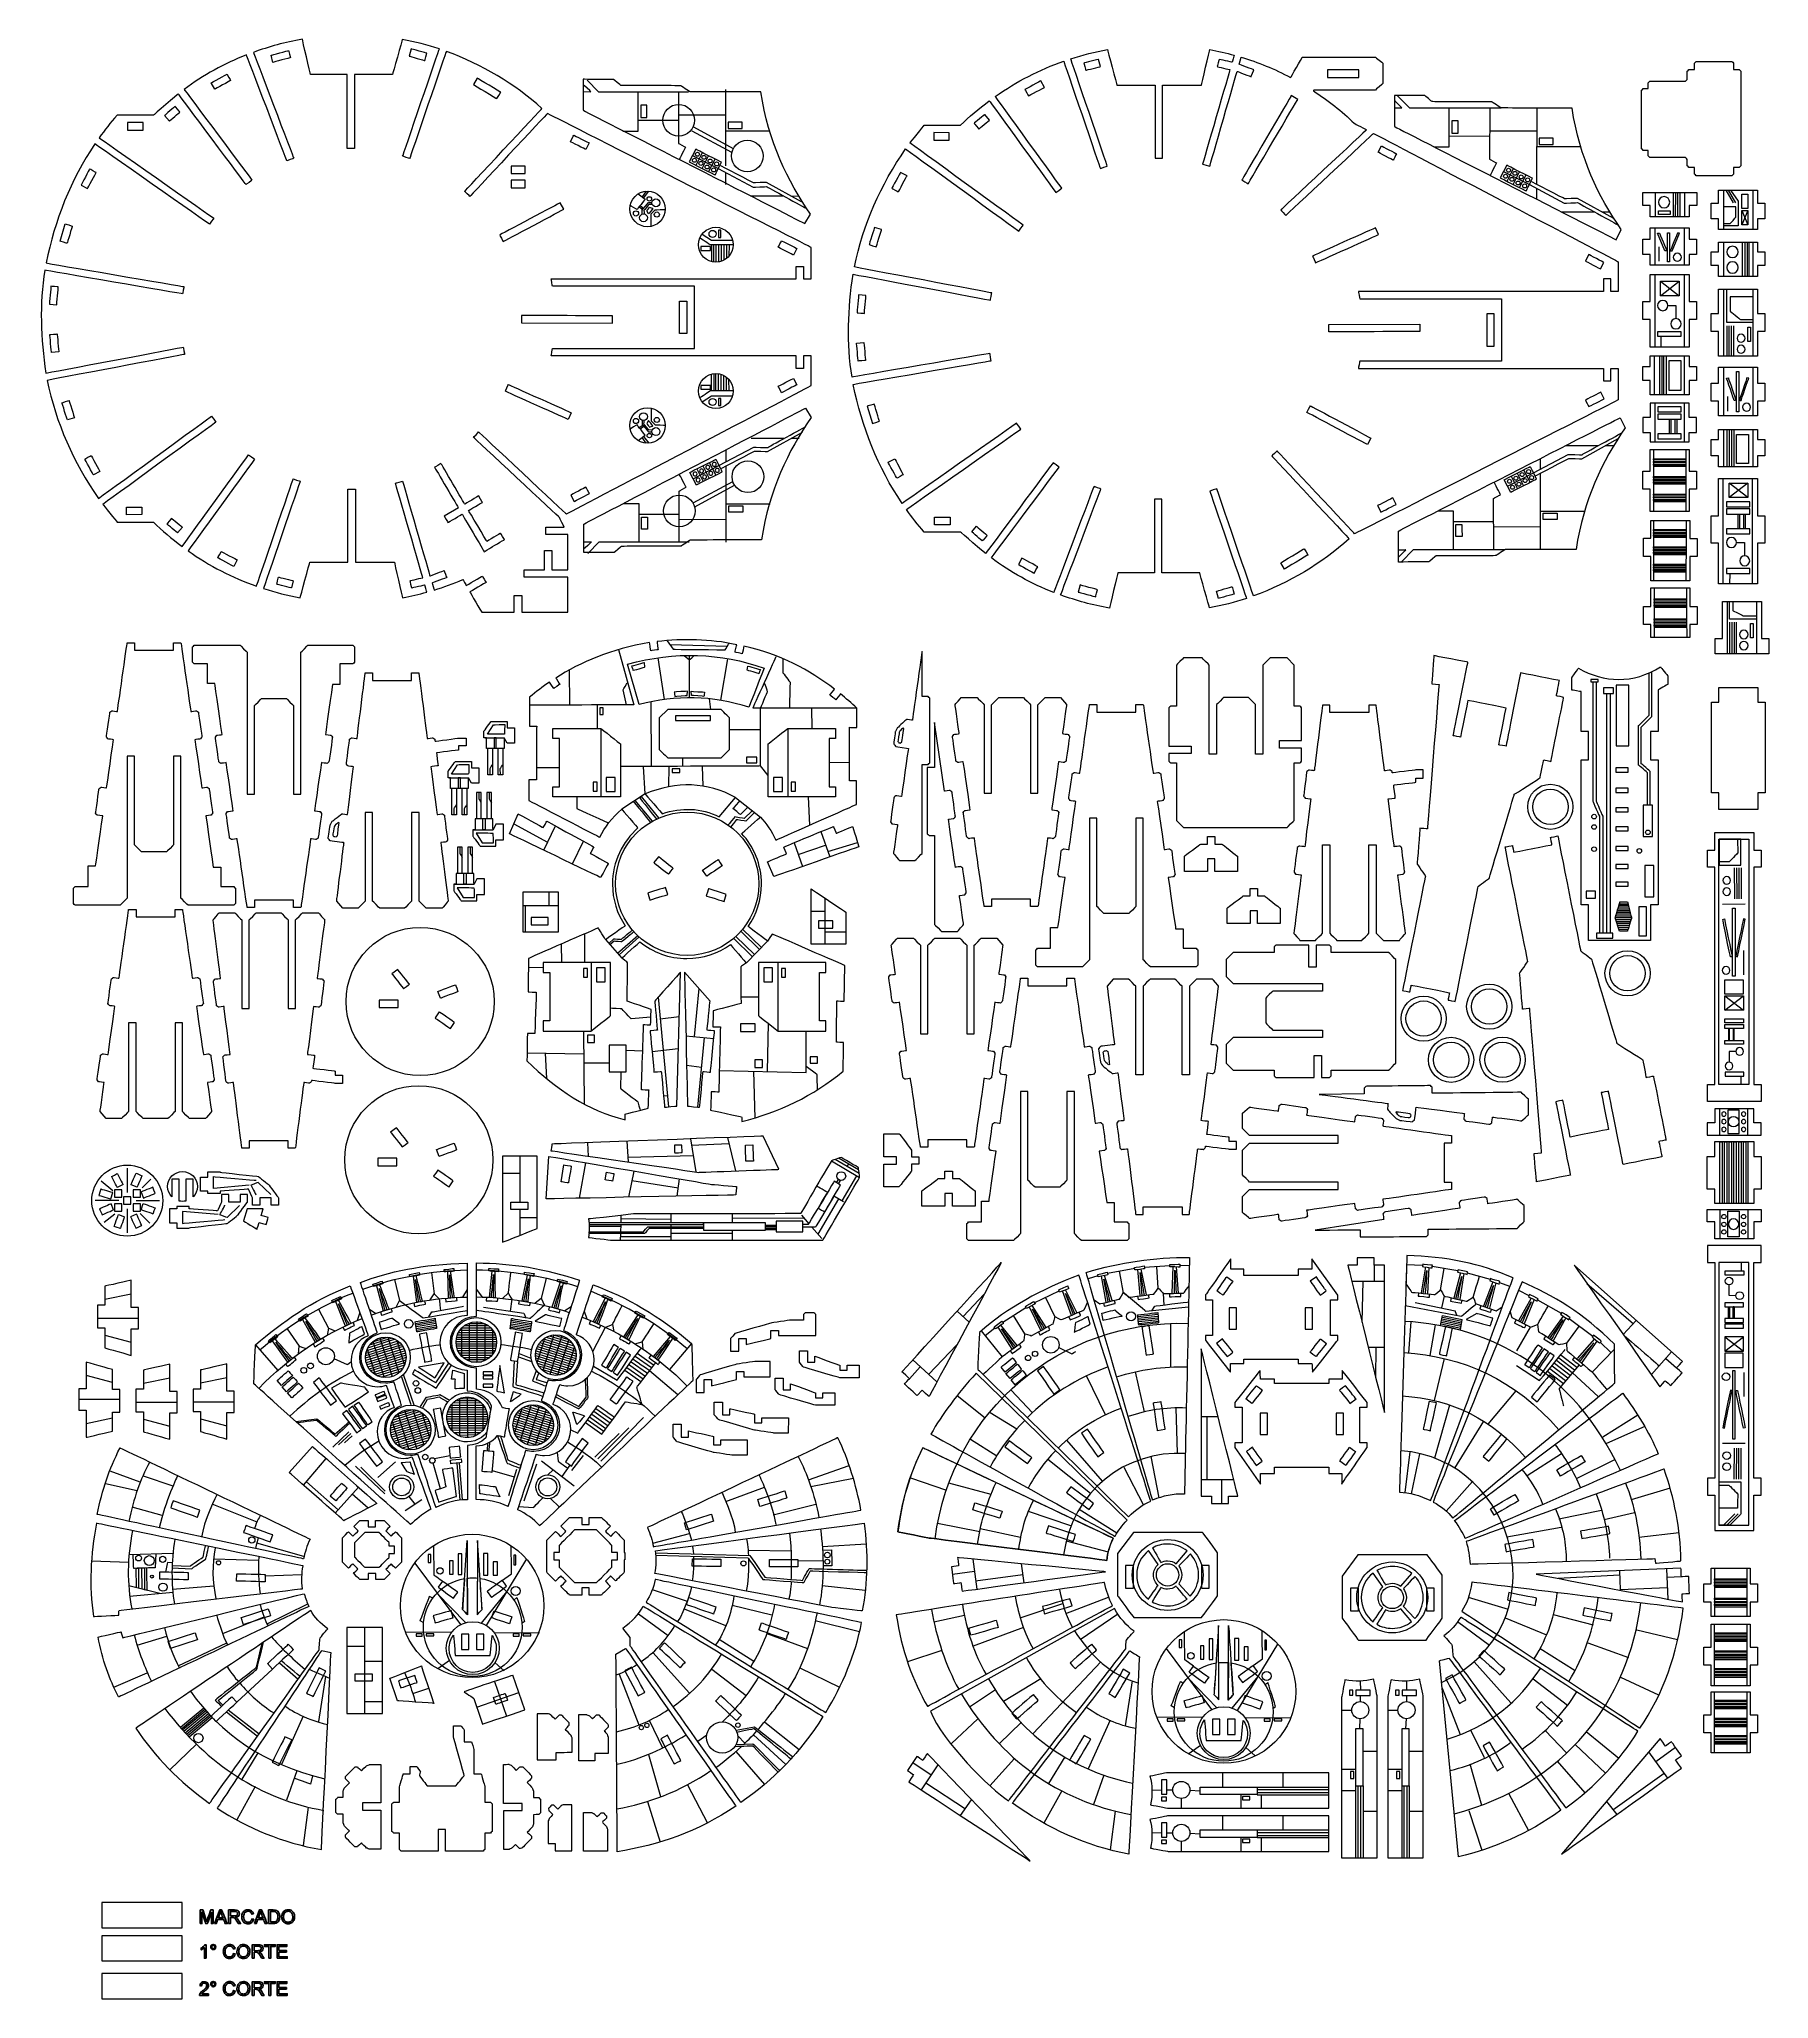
# Model space of a CAD drawing. Header units: centimetres. Extents: x -38.8 to 38.7, y -43.9 to 43.9.
import ezdxf

# ---------------------------------------------------------------- set-up
doc = ezdxf.new("R2010")
doc.units = ezdxf.units.CM
doc.header["$MEASUREMENT"] = 0
doc.layers.add('Layer 1', color=7, linetype='Continuous')

msp = doc.modelspace()

# ---------------------------------------------------------------- linework, layer by layer
at = {"layer": 'Layer 1', "color": 30, "lineweight": 20}
msp.add_lwpolyline([(18.91183, 42.14604), (20.30821, 42.14604), (20.30821, 42.47624), (18.91183, 42.47624), (18.91183, 42.14604)], close=True, dxfattribs=at)
at = {"layer": 'Layer 1', "color": 114, "lineweight": 20}
for points in [[(-8.34603, 34.98321), (-8.24903, 34.98321), (-8.24903, 35.30071), (-8.34603, 35.30071), (-8.34603, 34.98321)], [(-9.13538, 34.40113), (-8.71204, 34.40113), (-8.71204, 34.56869), (-9.13538, 34.56869), (-9.13538, 34.40113)], [(-9.13538, 28.19246), (-8.71204, 28.19246), (-8.71204, 28.36002), (-9.13538, 28.36002), (-9.13538, 28.19246)], [(-8.34603, 27.46044), (-8.24903, 27.46044), (-8.24903, 27.77794), (-8.34603, 27.77794), (-8.34603, 27.46044)], [(30.68654, 15.087), (31.02388, 15.087), (31.02388, 15.19944), (30.68654, 15.19944), (30.68654, 15.087)], [(31.83087, 12.21953), (32.38649, 12.21953), (32.38649, 14.94473), (31.83087, 14.94473), (31.83087, 12.21953)], [(31.26201, 14.56446), (31.71179, 14.56446), (31.71179, 14.8158), (31.26201, 14.8158), (31.26201, 14.56446)], [(-13.66118, 13.62589), (-13.51566, 13.62589), (-13.51566, 13.93015), (-13.66118, 13.93015), (-13.66118, 13.62589)], [(-10.26785, 13.35313), (-8.70023, 13.35313), (-8.70023, 13.57473), (-10.26785, 13.57473), (-10.26785, 13.35313)], [(-7.0995, 11.46953), (-6.63648, 11.46953), (-6.63648, 11.72087), (-7.0995, 11.72087), (-7.0995, 11.46953)], [(-13.95733, 10.20287), (-13.77213, 10.20287), (-13.77213, 10.59975), (-13.95733, 10.59975), (-13.95733, 10.20287)], [(-13.37525, 10.17642), (-12.97839, 10.17642), (-12.97839, 10.81142), (-13.37525, 10.81142), (-13.37525, 10.17642)], [(-10.42003, 11.03297), (-10.07607, 11.03297), (-10.07607, 11.19171), (-10.42003, 11.19171), (-10.42003, 11.03297)], [(-5.8844, 10.17642), (-5.48754, 10.17642), (-5.48754, 10.81142), (-5.8844, 10.81142), (-5.8844, 10.17642)], [(-5.09066, 10.20287), (-4.90546, 10.20287), (-4.90546, 10.59975), (-5.09066, 10.59975), (-5.09066, 10.20287)], [(31.8044, 11.05536), (32.36002, 11.05536), (32.36002, 11.24056), (31.8044, 11.24056), (31.8044, 11.05536)], [(31.8044, 10.14255), (32.36002, 10.14255), (32.36002, 10.32775), (31.8044, 10.32775), (31.8044, 10.14255)], [(31.8044, 9.26943), (32.36002, 9.26943), (32.36002, 9.45463), (31.8044, 9.45463), (31.8044, 9.26943)], [(33.03913, 8.17139), (33.44481, 8.17139), (33.44481, 9.57593), (33.03913, 9.57593), (33.03913, 8.17139)], [(31.8044, 8.42276), (32.36002, 8.42276), (32.36002, 8.60796), (31.8044, 8.60796), (31.8044, 8.42276)], [(31.8044, 7.5364), (32.36002, 7.5364), (32.36002, 7.7216), (31.8044, 7.7216), (31.8044, 7.5364)], [(31.8044, 6.72943), (32.36002, 6.72943), (32.36002, 6.91463), (31.8044, 6.91463), (31.8044, 6.72943)], [(33.10308, 5.46491), (33.50876, 5.46491), (33.50876, 6.86945), (33.10308, 6.86945), (33.10308, 5.46491)], [(30.48149, 5.4065), (30.90483, 5.4065), (30.90483, 5.724), (30.48149, 5.724), (30.48149, 5.4065)], [(31.8044, 5.94281), (32.36002, 5.94281), (32.36002, 6.12801), (31.8044, 6.12801), (31.8044, 5.94281)], [(32.84556, 3.72641), (33.18024, 3.72641), (33.18024, 5.01773), (32.84556, 5.01773), (32.84556, 3.72641)], [(30.94151, 3.62007), (31.67871, 3.62007), (31.67871, 3.84881), (30.94151, 3.84881), (30.94151, 3.62007)], [(-14.39523, 1.87052), (-14.21003, 1.87052), (-14.21003, 2.2674), (-14.39523, 2.2674), (-14.39523, 1.87052)], [(-13.81315, 1.65885), (-13.41629, 1.65885), (-13.41629, 2.29385), (-13.81315, 2.29385), (-13.81315, 1.65885)], [(-6.3223, 1.65885), (-5.92544, 1.65885), (-5.92544, 2.29385), (-6.3223, 2.29385), (-6.3223, 1.65885)], [(-5.52856, 1.87052), (-5.34336, 1.87052), (-5.34336, 2.2674), (-5.52856, 2.2674), (-5.52856, 1.87052)], [(-14.21015, -1.05185), (-13.89265, -1.05185), (-13.89265, -0.72113), (-14.21015, -0.72113), (-14.21015, -1.05185)], [(-7.36921, -0.56568), (-6.70775, -0.56568), (-6.70775, -0.22172), (-7.36921, -0.22172), (-7.36921, -0.56568)], [(-13.24295, -2.36484), (-12.47567, -2.36484), (-12.47567, -1.17422), (-13.24295, -1.17422), (-13.24295, -2.36484)], [(-4.24859, -1.97791), (-3.91787, -1.97791), (-3.91787, -1.70009), (-4.24859, -1.70009), (-4.24859, -1.97791)], [(-6.72906, -2.17261), (-6.37272, -2.17261), (-6.37272, -1.83319), (-6.72906, -1.83319), (-6.72906, -2.17261)], [(-14.13548, -9.20045), (-9.02654, -9.20045), (-9.02654, -9.12571), (-14.13548, -9.12571), (-14.13548, -9.20045)], [(-9.02654, -9.45611), (-6.24818, -9.45611), (-6.24818, -9.12571), (-9.02654, -9.12571), (-9.02654, -9.45611)], [(-6.24818, -9.29091), (-5.7728, -9.29091), (-5.7728, -9.23887), (-6.24818, -9.23887), (-6.24818, -9.29091)], [(-6.24818, -9.42716), (-5.7728, -9.42716), (-5.7728, -9.37512), (-6.24818, -9.37512), (-6.24818, -9.42716)], [(-5.77279, -9.5233), (-4.56893, -9.5233), (-4.56893, -9.04706), (-5.77279, -9.04706), (-5.77279, -9.5233)], [(-18.88769, -15.92258), (-18.45113, -15.92258), (-18.45113, -15.7903), (-18.88769, -15.7903), (-18.88769, -15.92258)], [(-18.88769, -16.10778), (-18.45113, -16.10778), (-18.45113, -15.9755), (-18.88769, -15.9755), (-18.88769, -16.10778)], [(-18.88769, -16.47158), (-18.45113, -16.47158), (-18.45113, -16.3393), (-18.88769, -16.3393), (-18.88769, -16.47158)], [(-21.3418, -24.33103), (-21.22274, -24.33103), (-21.22274, -23.97385), (-21.3418, -23.97385), (-21.3418, -24.33103)], [(-20.38933, -24.84697), (-20.23059, -24.84697), (-20.23059, -24.25165), (-20.38933, -24.25165), (-20.38933, -24.84697)], [(-20.0057, -24.8602), (-19.83372, -24.8602), (-19.83372, -23.93416), (-20.0057, -23.93416), (-20.0057, -24.8602)], [(-18.86799, -24.88665), (-18.66955, -24.88665), (-18.66955, -23.92093), (-18.86799, -23.92093), (-18.86799, -24.88665)], [(-18.43143, -24.88665), (-18.24623, -24.88665), (-18.24623, -24.29135), (-18.43143, -24.29135), (-18.43143, -24.88665)], [(-17.50534, -24.42363), (-17.42598, -24.42363), (-17.42598, -24.00031), (-17.50534, -24.00031), (-17.50534, -24.42363)], [(-21.87759, -27.62511), (-21.60639, -27.62511), (-21.60639, -27.51927), (-21.87759, -27.51927), (-21.87759, -27.62511)], [(-21.43441, -27.61188), (-21.08383, -27.61188), (-21.08383, -27.51266), (-21.43441, -27.51266), (-21.43441, -27.61188)], [(-17.53842, -27.62511), (-17.26722, -27.62511), (-17.26722, -27.51927), (-17.53842, -27.51927), (-17.53842, -27.62511)], [(-17.09524, -27.61188), (-16.74466, -27.61188), (-16.74466, -27.51266), (-17.09524, -27.51266), (-17.09524, -27.61188)], [(12.26714, -28.13775), (12.3862, -28.13775), (12.3862, -27.78057), (12.26714, -27.78057), (12.26714, -28.13775)], [(13.21961, -28.65369), (13.37835, -28.65369), (13.37835, -28.05837), (13.21961, -28.05837), (13.21961, -28.65369)], [(13.60324, -28.66692), (13.77522, -28.66692), (13.77522, -27.74088), (13.60324, -27.74088), (13.60324, -28.66692)], [(14.74095, -28.69337), (14.93939, -28.69337), (14.93939, -27.72765), (14.74095, -27.72765), (14.74095, -28.69337)], [(16.1036, -28.23035), (16.18296, -28.23035), (16.18296, -27.80703), (16.1036, -27.80703), (16.1036, -28.23035)], [(15.17751, -28.69337), (15.36271, -28.69337), (15.36271, -28.09807), (15.17751, -28.09807), (15.17751, -28.69337)], [(19.88706, -30.26548), (20.0458, -30.26548), (20.0458, -30.045), (19.88706, -30.045), (19.88706, -30.26548)], [(20.17874, -30.28312), (20.82192, -30.28312), (20.82192, -30.045), (20.17874, -30.045), (20.17874, -30.28312)], [(21.95554, -30.26548), (22.11428, -30.26548), (22.11428, -30.045), (21.95554, -30.045), (21.95554, -30.26548)], [(22.24722, -30.28312), (22.8904, -30.28312), (22.8904, -30.045), (22.24722, -30.045), (22.24722, -30.28312)], [(11.73135, -31.43183), (12.00255, -31.43183), (12.00255, -31.32599), (11.73135, -31.32599), (11.73135, -31.43183)], [(12.17453, -31.4186), (12.52511, -31.4186), (12.52511, -31.31938), (12.17453, -31.31938), (12.17453, -31.4186)], [(16.07052, -31.43183), (16.34172, -31.43183), (16.34172, -31.32599), (16.07052, -31.32599), (16.07052, -31.43183)], [(16.5137, -31.4186), (16.86428, -31.4186), (16.86428, -31.31938), (16.5137, -31.31938), (16.5137, -31.4186)], [(19.93116, -33.99612), (20.08108, -33.99612), (20.08108, -33.67862), (19.93116, -33.67862), (19.93116, -33.99612)], [(21.99964, -33.99612), (22.14956, -33.99612), (22.14956, -33.67862), (21.99964, -33.67862), (21.99964, -33.99612)], [(-35.94816, -40.6799), (-32.34982, -40.6799), (-32.34982, -39.55102), (-35.94816, -39.55102), (-35.94816, -40.6799)]]:
    msp.add_lwpolyline(points, close=True, dxfattribs=at)
at = {"layer": 'Layer 1', "color": 250, "lineweight": 20}
for points in [[(-17.10584, 3.89818), (-15.50564, 3.89818), (-15.50564, 5.68254), (-17.10584, 5.68254), (-17.10584, 3.89818)], [(-35.94816, -43.8549), (-32.34982, -43.8549), (-32.34982, -42.72602), (-35.94816, -42.72602), (-35.94816, -43.8549)]]:
    msp.add_lwpolyline(points, close=True, dxfattribs=at)
at = {"layer": 'Layer 1', "color": 240, "lineweight": 20}
for points in [[(-16.73344, 4.21007), (-15.96948, 4.21007), (-15.96948, 4.53749), (-16.73344, 4.53749), (-16.73344, 4.21007)], [(-3.87064, 4.06476), (-3.22812, 4.06476), (-3.22812, 4.39814), (-3.87064, 4.39814), (-3.87064, 4.06476)], [(-35.38501, -7.97735), (-35.05759, -7.97735), (-35.05759, -7.64715), (-35.38501, -7.64715), (-35.38501, -7.97735)], [(-34.54912, -7.97735), (-34.2217, -7.97735), (-34.2217, -7.64715), (-34.54912, -7.64715), (-34.54912, -7.97735)], [(-35.38501, -8.60722), (-35.05759, -8.60722), (-35.05759, -8.27702), (-35.38501, -8.27702), (-35.38501, -8.60722)], [(-34.97364, -8.29483), (-34.64622, -8.29483), (-34.64622, -7.96463), (-34.97364, -7.96463), (-34.97364, -8.29483)], [(-34.54912, -8.60722), (-34.2217, -8.60722), (-34.2217, -8.27702), (-34.54912, -8.27702), (-34.54912, -8.60722)], [(14.50199, -13.8792), (14.83219, -13.8792), (14.83219, -12.92438), (14.50199, -12.92438), (14.50199, -13.8792)], [(17.90136, -13.8792), (18.23156, -13.8792), (18.23156, -12.92438), (17.90136, -12.92438), (17.90136, -13.8792)], [(15.88977, -18.60131), (16.21997, -18.60131), (16.21997, -17.64649), (15.88977, -17.64649), (15.88977, -18.60131)], [(19.28914, -18.60131), (19.61934, -18.60131), (19.61934, -17.64649), (19.28914, -17.64649), (19.28914, -18.60131)], [(9.86672, -25.47493), (10.21878, -25.47493), (10.21878, -24.46379), (9.86672, -24.46379), (9.86672, -25.47493)], [(13.26478, -25.47493), (13.61684, -25.47493), (13.61684, -24.46379), (13.26478, -24.46379), (13.26478, -25.47493)], [(19.93508, -26.48276), (20.28714, -26.48276), (20.28714, -25.47162), (19.93508, -25.47162), (19.93508, -26.48276)], [(23.33314, -26.48276), (23.6852, -26.48276), (23.6852, -25.47162), (23.33314, -25.47162), (23.33314, -26.48276)], [(-19.85581, -28.22292), (-19.52193, -28.22292), (-19.52193, -27.53084), (-19.85581, -27.53084), (-19.85581, -28.22292)], [(-19.18095, -28.22292), (-18.84707, -28.22292), (-18.84707, -27.53084), (-19.18095, -27.53084), (-19.18095, -28.22292)], [(13.75313, -32.02964), (14.08701, -32.02964), (14.08701, -31.33756), (13.75313, -31.33756), (13.75313, -32.02964)], [(14.43428, -32.02964), (14.76816, -32.02964), (14.76816, -31.33756), (14.43428, -31.33756), (14.43428, -32.02964)], [(20.16431, -34.32207), (20.49843, -34.32207), (20.49843, -31.77783), (20.16431, -31.77783), (20.16431, -34.32207)], [(22.23279, -34.32207), (22.56691, -34.32207), (22.56691, -31.77783), (22.23279, -31.77783), (22.23279, -34.32207)], [(-35.94816, -42.16157), (-32.34982, -42.16157), (-32.34982, -41.03269), (-35.94816, -41.03269), (-35.94816, -42.16157)]]:
    msp.add_lwpolyline(points, close=True, dxfattribs=at)
at = {"layer": 'Layer 1', "color": 250, "lineweight": 20}
for centre, major_axis in [((-10.1314, 40.22865), (0, 0.70942)), ((-7.0607, 38.62897), (0, 0.70942)), ((-7.03138, 24.27026), (0, 0.70942)), ((-10.10208, 22.74058), (0, 0.70942)), ((28.88215, 9.49729), (0, 1.01109)), ((-21.70038, 0.78318), (0, 3.31744)), ((32.33455, 2.04545), (0, 1.01109)), ((23.20858, 0.01561), (0, 1.01109)), ((26.14545, 0.55536), (0, 1.01109)), ((24.43715, -1.82688), (0, 1.01109)), ((26.74077, -1.82325), (0, 1.01109)), ((-21.7604, -6.30136), (0, 3.31744)), ((-34.80992, -8.12973), (0, 1.58871)), ((-19.3725, -26.26916), (0, 3.20897)), ((14.27148, -30.09811), (0, 3.21469))]:
    msp.add_ellipse(centre, major_axis=major_axis, ratio=1, dxfattribs=at)
at = {"layer": 'Layer 1', "color": 114, "lineweight": 20}
for centre, major_axis in [((26.87342, 37.72003), (0, 0.08835)), ((27.00792, 37.98903), (0, 0.08835)), ((27.29435, 37.85086), (0, 0.08835)), ((27.57344, 37.68816), (0, 0.08835)), ((-11.5232, 36.25658), (0, 0.79419)), ((27.15985, 37.58186), (0, 0.08835)), ((27.43894, 37.41916), (0, 0.08835)), ((27.73003, 37.28677), (0, 0.08835)), ((27.86453, 37.55577), (0, 0.08835)), ((-12.04136, 36.05478), (0, 0.11492)), ((-11.70622, 35.86074), (0, 0.17602)), ((-11.44384, 36.70742), (0, 0.09885)), ((-11.15059, 36.53102), (0, 0.17823)), ((-11.1087, 36.00627), (0, 0.11492)), ((-8.46737, 34.65493), (0, 0.78053)), ((-8.61503, 35.14196), (0, 0.15679)), ((-8.46737, 28.10622), (0, 0.78053)), ((-11.5232, 26.56457), (0, 0.79419)), ((-8.61503, 27.61919), (0, 0.15679)), ((-12.04136, 26.76637), (0, 0.11492)), ((-11.70622, 26.96041), (0, 0.17602)), ((-11.15059, 26.29013), (0, 0.17823)), ((-11.1087, 26.81488), (0, 0.11492)), ((-11.44384, 26.11373), (0, 0.09885)), ((27.90829, 24.5003), (0, 0.08835)), ((27.05168, 24.06704), (0, 0.08835)), ((27.18618, 23.79804), (0, 0.08835)), ((27.33811, 24.20521), (0, 0.08835)), ((27.47261, 23.93621), (0, 0.08835)), ((27.6172, 24.36791), (0, 0.08835)), ((27.7517, 24.09891), (0, 0.08835)), ((28.04279, 24.2313), (0, 0.08835)), ((-9.74827, 6.05211), (0, 3.20702)), ((30.83867, 9.05773), (0, 0.10326)), ((30.83867, 8.59471), (0, 0.10326)), ((33.24533, 8.35555), (0, 0.10326)), ((30.83867, 7.60252), (0, 0.10326)), ((32.86274, 7.52317), (0, 0.10326)), ((-2.85681, -7.03305), (0, 0.19946)), ((10.11502, -13.31147), (0, 0.20149)), ((-22.21483, -13.64057), (0, 0.19393)), ((-19.1864, -14.46221), (0, 1.10103)), ((-19.1864, -14.46221), (0, 0.90858)), ((-15.64197, -15.04258), (0, 1.10103)), ((-25.91899, -15.09576), (0, 0.37834)), ((-23.24247, -15.14398), (0, 1.10103)), ((-23.24247, -15.14398), (0, 0.90858)), ((-15.63095, -15.04193), (0, 0.90858)), ((5.81817, -14.98469), (0, 0.11892)), ((6.52529, -14.58251), (0, 0.36962)), ((-26.91269, -15.72602), (0, 0.12849)), ((-26.60842, -15.52758), (0, 0.12849)), ((5.50576, -15.17005), (0, 0.11892)), ((-21.88561, -16.3081), (0, 0.1249)), ((-21.80623, -16.6256), (0, 0.1249)), ((-22.12686, -18.38089), (0, 1.10103)), ((-22.12686, -18.38089), (0, 0.90858)), ((-16.6405, -18.17924), (0, 1.10103)), ((-16.6405, -18.17924), (0, 0.90858)), ((-21.4755, -19.60217), (0, 0.1222)), ((-21.158, -19.76092), (0, 0.1222)), ((-22.52572, -20.94305), (0, 0.54001)), ((-22.52572, -20.94305), (0, 0.39878)), ((-15.99051, -20.94305), (0, 0.53657)), ((-15.99051, -20.94305), (0, 0.40612)), ((-29.23351, -23.31786), (0, 0.13845)), ((-34.30032, -24.12925), (0, 0.12974)), ((-33.82407, -24.23949), (0, 0.2213)), ((-33.21993, -24.18217), (0, 0.13752)), ((-30.724, -24.34091), (0, 0.09446)), ((-7.23317, -24.36595), (0, 0.11389)), ((-3.47609, -23.9911), (0, 0.12715)), ((-3.4805, -24.29096), (0, 0.10944)), ((-33.705, -24.95828), (0, 0.06614)), ((-33.21111, -25.43012), (0, 0.18161)), ((-20.81268, -24.70145), (0, 0.14106)), ((-17.42601, -25.60103), (0, 0.20237)), ((-19.34757, -28.15943), (0, 1.18468)), ((12.79626, -28.50817), (0, 0.14616)), ((16.18293, -29.40775), (0, 0.19908)), ((20.37213, -30.93576), (0, 0.38375)), ((22.44061, -30.93576), (0, 0.38375)), ((-11.55461, -31.61997), (0, 0.09509)), ((-7.48008, -31.60672), (0, 0.09821)), ((14.26138, -31.96615), (0, 1.18164)), ((-31.62364, -32.1858), (0, 0.20496)), ((-11.80156, -31.71698), (0, 0.09509))]:
    msp.add_ellipse(centre, major_axis=major_axis, ratio=1, dxfattribs=at)
at = {"layer": 'Layer 1', "color": 240, "lineweight": 20}
for centre, major_axis in [((28.88215, 9.49729), (0, 0.79131)), ((32.33455, 2.04545), (0, 0.79131)), ((26.14545, 0.55536), (0, 0.79131)), ((23.20858, 0.01561), (0, 0.79131)), ((24.43715, -1.82688), (0, 0.79131)), ((26.74077, -1.82325), (0, 0.79131)), ((-8.18393, -32.15747), (0, 0.69986))]:
    msp.add_ellipse(centre, major_axis=major_axis, ratio=1, dxfattribs=at)
at = {"layer": 'Layer 1', "color": 250, "lineweight": 20}
for points, knots in [([(-16.13194, 20.96253), (-16.13194, 20.96253), (-16.13194, 20.10778), (-16.13194, 20.10778), (-16.13194, 20.10778), (-16.13194, 20.10778), (-17.04692, 20.10778), (-17.04692, 20.10778), (-17.04692, 20.10778), (-17.04692, 20.10778), (-17.04692, 19.77758), (-17.04692, 19.77758), (-17.04692, 19.77758), (-17.04692, 19.77758), (-15.08584, 19.77758), (-15.08584, 19.77758), (-15.08584, 19.77758), (-15.08584, 19.77758), (-15.08584, 18.2089), (-15.08584, 18.2089), (-15.08584, 18.2089), (-15.08584, 18.2089), (-17.1564, 18.2089), (-17.1564, 18.2089), (-17.1564, 18.2089), (-17.1564, 18.2089), (-17.1564, 18.95573), (-17.1564, 18.95573), (-17.1564, 18.95573), (-17.1564, 18.95573), (-17.4866, 18.95573), (-17.4866, 18.95573), (-17.4866, 18.95573), (-17.4866, 18.95573), (-17.4866, 18.2089), (-17.4866, 18.2089), (-17.4866, 18.2089), (-17.4866, 18.2089), (-18.94651, 18.2089), (-18.94651, 18.2089), (-18.94651, 18.2089), (-18.94651, 18.2089), (-19.47417, 19.11484), (-19.47417, 19.11484), (-19.47417, 19.11484), (-19.47417, 19.11484), (-18.75036, 19.53643), (-18.75036, 19.53643), (-18.75036, 19.53643), (-18.75036, 19.53643), (-18.91707, 19.82266), (-18.91707, 19.82266), (-18.91707, 19.82266), (-18.91707, 19.82266), (-19.64089, 19.40107), (-19.64089, 19.40107), (-19.64089, 19.40107), (-19.64089, 19.40107), (-19.78826, 19.66413), (-19.78826, 19.66413), (-19.78826, 19.66413), (-20.2131, 19.48258), (-20.64337, 19.32863), (-21.07814, 19.19759), (-21.07814, 19.19759), (-21.07814, 19.19759), (-21.16974, 19.51408), (-21.16974, 19.51408), (-21.16974, 19.51408), (-21.16974, 19.51408), (-20.51236, 19.75524), (-20.51236, 19.75524), (-20.51236, 19.75524), (-20.51236, 19.75524), (-20.63165, 20.0708), (-20.63165, 20.0708), (-20.63165, 20.0708), (-20.63165, 20.0708), (-21.26191, 19.83255), (-21.26191, 19.83255), (-21.26191, 19.83255), (-21.26191, 19.83255), (-22.48866, 24.07112), (-22.48866, 24.07112), (-22.48866, 24.07112), (-22.48866, 24.07112), (-22.80585, 23.97932), (-22.80585, 23.97932), (-22.80585, 23.97932), (-22.80585, 23.97932), (-21.5827, 19.7532), (-21.5827, 19.7532), (-21.5827, 19.7532), (-21.5827, 19.7532), (-22.14934, 19.61639), (-22.14934, 19.61639), (-22.14934, 19.61639), (-22.14934, 19.61639), (-22.07279, 19.28638), (-22.07279, 19.28638), (-22.07279, 19.28638), (-22.07279, 19.28638), (-21.48692, 19.42228), (-21.48692, 19.42228), (-21.48692, 19.42228), (-21.48692, 19.42228), (-21.39519, 19.10534), (-21.39519, 19.10534), (-21.39519, 19.10534), (-21.75471, 19.0053), (-22.1184, 18.92112), (-22.48669, 18.85434), (-22.48669, 18.85434), (-22.48669, 18.85434), (-22.8548, 20.44132), (-22.8548, 20.44132), (-22.8548, 20.44132), (-22.8548, 20.44132), (-24.60136, 20.44132), (-24.60136, 20.44132), (-24.60136, 20.44132), (-24.60136, 20.44132), (-24.60136, 23.71963), (-24.60136, 23.71963), (-24.60136, 23.71963), (-24.60136, 23.71963), (-24.93156, 23.71963), (-24.93156, 23.71963), (-24.93156, 23.71963), (-24.93156, 23.71963), (-24.93156, 20.44132), (-24.93156, 20.44132), (-24.93156, 20.44132), (-24.93156, 20.44132), (-26.64085, 20.44132), (-26.64085, 20.44132), (-26.64085, 20.44132), (-26.64085, 20.44132), (-27.06992, 18.85212), (-27.06992, 18.85212), (-27.06992, 18.85212), (-27.63159, 18.95725), (-28.1798, 19.09151), (-28.70923, 19.26646), (-28.70923, 19.26646), (-28.70923, 19.26646), (-27.07191, 24.06855), (-27.07191, 24.06855), (-27.07191, 24.06855), (-27.07191, 24.06855), (-27.38445, 24.17511), (-27.38445, 24.17511), (-27.38445, 24.17511), (-27.38445, 24.17511), (-29.02192, 19.37258), (-29.02192, 19.37258), (-29.02192, 19.37258), (-30.1077, 19.75242), (-31.12933, 20.27796), (-32.08518, 20.95303), (-32.08518, 20.95303), (-32.08518, 20.95303), (-29.10905, 25.06198), (-29.10905, 25.06198), (-29.10905, 25.06198), (-29.10905, 25.06198), (-29.37647, 25.25568), (-29.37647, 25.25568), (-29.37647, 25.25568), (-29.37647, 25.25568), (-32.35288, 21.14635), (-32.35288, 21.14635), (-32.35288, 21.14635), (-32.82559, 21.49302), (-33.25589, 21.85791), (-33.64075, 22.24232), (-33.64075, 22.24232), (-33.64075, 22.24232), (-35.26738, 22.24232), (-35.26738, 22.24232), (-35.26738, 22.24232), (-35.26738, 22.24232), (-35.90421, 23.0323), (-35.90421, 23.0323), (-35.90421, 23.0323), (-35.90421, 23.0323), (-30.84372, 26.71222), (-30.84372, 26.71222), (-30.84372, 26.71222), (-30.84372, 26.71222), (-31.03792, 26.97927), (-31.03792, 26.97927), (-31.03792, 26.97927), (-31.03792, 26.97927), (-36.09875, 23.29911), (-36.09875, 23.29911), (-36.09875, 23.29911), (-37.21547, 24.92059), (-37.99845, 26.6751), (-38.39073, 28.58529), (-38.39073, 28.58529), (-38.39073, 28.58529), (-32.24269, 29.748), (-32.24269, 29.748), (-32.24269, 29.748), (-32.24269, 29.748), (-32.30405, 30.07245), (-32.30405, 30.07245), (-32.30405, 30.07245), (-32.30405, 30.07245), (-38.45251, 28.90966), (-38.45251, 28.90966), (-38.45251, 28.90966), (-38.67681, 30.46038), (-38.75035, 31.99925), (-38.49746, 33.5125), (-38.49746, 33.5125), (-38.49746, 33.5125), (-32.33059, 32.45415), (-32.33059, 32.45415), (-32.33059, 32.45415), (-32.33059, 32.45415), (-32.27474, 32.77959), (-32.27474, 32.77959), (-32.27474, 32.77959), (-32.27474, 32.77959), (-38.44203, 33.83801), (-38.44203, 33.83801), (-38.44203, 33.83801), (-38.04737, 35.75538), (-37.35344, 37.5473), (-36.2531, 39.16883), (-36.2531, 39.16883), (-36.2531, 39.16883), (-31.13125, 35.57482), (-31.13125, 35.57482), (-31.13125, 35.57482), (-31.13125, 35.57482), (-30.94158, 35.84511), (-30.94158, 35.84511), (-30.94158, 35.84511), (-30.94158, 35.84511), (-36.06379, 39.43937), (-36.06379, 39.43937), (-36.06379, 39.43937), (-35.81968, 39.78372), (-35.55745, 40.12093), (-35.26738, 40.44721), (-35.26738, 40.44721), (-35.26738, 40.44721), (-33.64075, 40.44721), (-33.64075, 40.44721), (-33.64075, 40.44721), (-33.64075, 40.44721), (-32.52698, 41.41164), (-32.52698, 41.41164), (-32.52698, 41.41164), (-32.52698, 41.41164), (-29.49214, 37.34586), (-29.49214, 37.34586), (-29.49214, 37.34586), (-29.49214, 37.34586), (-29.22753, 37.54337), (-29.22753, 37.54337), (-29.22753, 37.54337), (-29.22753, 37.54337), (-32.26264, 41.60953), (-32.26264, 41.60953), (-32.26264, 41.60953), (-31.39838, 42.24225), (-30.47507, 42.76836), (-29.47095, 43.14841), (-29.47095, 43.14841), (-29.47095, 43.14841), (-27.66684, 38.40646), (-27.66684, 38.40646), (-27.66684, 38.40646), (-27.66684, 38.40646), (-27.35822, 38.52388), (-27.35822, 38.52388), (-27.35822, 38.52388), (-27.35822, 38.52388), (-29.16249, 43.26626), (-29.16249, 43.26626), (-29.16249, 43.26626), (-28.468, 43.51491), (-27.74533, 43.72212), (-26.97205, 43.85492), (-26.97205, 43.85492), (-26.97205, 43.85492), (-26.6063, 42.27815), (-26.6063, 42.27815), (-26.6063, 42.27815), (-26.6063, 42.27815), (-24.96737, 42.27815), (-24.96737, 42.27815), (-24.96737, 42.27815), (-24.96737, 42.27815), (-24.96737, 38.96991), (-24.96737, 38.96991), (-24.96737, 38.96991), (-24.96737, 38.96991), (-24.63717, 38.96991), (-24.63717, 38.96991), (-24.63717, 38.96991), (-24.63717, 38.96991), (-24.63717, 42.27815), (-24.63717, 42.27815), (-24.63717, 42.27815), (-24.63717, 42.27815), (-22.93551, 42.27815), (-22.93551, 42.27815), (-22.93551, 42.27815), (-22.93551, 42.27815), (-22.49881, 43.83741), (-22.49881, 43.83741), (-22.49881, 43.83741), (-21.92529, 43.73463), (-21.3689, 43.60125), (-20.8409, 43.41701), (-20.8409, 43.41701), (-20.8409, 43.41701), (-22.48561, 38.61745), (-22.48561, 38.61745), (-22.48561, 38.61745), (-22.48561, 38.61745), (-22.17325, 38.51041), (-22.17325, 38.51041), (-22.17325, 38.51041), (-22.17325, 38.51041), (-20.52838, 43.31041), (-20.52838, 43.31041), (-20.52838, 43.31041), (-18.924, 42.7061), (-17.48625, 41.86971), (-16.25123, 40.75091), (-16.25123, 40.75091), (-16.25123, 40.75091), (-19.71394, 37.04275), (-19.71394, 37.04275), (-19.71394, 37.04275), (-19.71394, 37.04275), (-19.4726, 36.81739), (-19.4726, 36.81739), (-19.4726, 36.81739), (-19.4726, 36.81739), (-16.00707, 40.52858), (-16.00707, 40.52858), (-16.00707, 40.52858), (-16.00707, 40.52858), (-4.20734, 34.53637), (-4.20734, 34.53637), (-4.20734, 34.53637), (-4.20734, 34.53637), (-4.20734, 33.69137), (-4.20734, 33.69137), (-4.20734, 33.69137), (-4.20734, 33.69137), (-4.20734, 33.12173), (-4.20734, 33.12173), (-4.20734, 33.12173), (-4.20734, 33.12173), (-4.54259, 33.12324), (-4.54259, 33.12324), (-4.54259, 33.12324), (-4.54259, 33.12324), (-4.54007, 33.6803), (-4.54007, 33.6803), (-4.54007, 33.6803), (-4.54007, 33.6803), (-4.87279, 33.6803), (-4.87279, 33.6803), (-4.87279, 33.6803), (-4.87279, 33.6803), (-4.87279, 33.12173), (-4.87279, 33.12173), (-4.87279, 33.12173), (-4.87279, 33.12173), (-15.83704, 33.12173), (-15.83704, 33.12173), (-15.83704, 33.12173), (-15.83704, 33.12173), (-15.7781, 32.79365), (-15.7781, 32.79365), (-15.7781, 32.79365), (-15.7781, 32.79365), (-9.4281, 32.79365), (-9.4281, 32.79365), (-9.4281, 32.79365), (-9.4281, 32.79365), (-9.4281, 30.00904), (-9.4281, 30.00904), (-9.4281, 30.00904), (-9.4281, 30.00904), (-15.7781, 30.00904), (-15.7781, 30.00904), (-15.7781, 30.00904), (-15.7781, 30.00904), (-15.83316, 29.67951), (-15.83316, 29.67951), (-15.83316, 29.67951), (-15.83316, 29.67951), (-4.87254, 29.67842), (-4.87254, 29.67842), (-4.87254, 29.67842), (-4.87254, 29.67842), (-4.87279, 29.11969), (-4.87279, 29.11969), (-4.87279, 29.11969), (-4.87279, 29.11969), (-4.54259, 29.12114), (-4.54259, 29.12114), (-4.54259, 29.12114), (-4.54259, 29.12114), (-4.54259, 29.67951), (-4.54259, 29.67951), (-4.54259, 29.67951), (-4.54259, 29.67951), (-4.20734, 29.67951), (-4.20734, 29.67951), (-4.20734, 29.67951), (-4.20734, 29.67951), (-4.20734, 28.34903), (-4.20734, 28.34903), (-4.20734, 28.34903), (-4.20734, 28.34903), (-15.15829, 22.60625), (-15.15829, 22.60625), (-15.15829, 22.60625), (-15.15829, 22.60625), (-19.08638, 26.27434), (-19.08638, 26.27434), (-19.08638, 26.27434), (-19.08638, 26.27434), (-19.31175, 26.033), (-19.31175, 26.033), (-19.31175, 26.033), (-19.31175, 26.033), (-15.4681, 22.44378), (-15.4681, 22.44378), (-15.4681, 22.44378), (-15.4681, 22.44378), (-15.25158, 22.01648), (-15.25158, 22.01648), (-15.25158, 22.01648), (-15.25158, 22.01648), (-16.07175, 22.01648), (-16.07175, 22.01648), (-16.07175, 22.01648), (-16.07175, 22.01648), (-16.07175, 21.68918), (-16.07175, 21.68918), (-16.07175, 21.68918), (-16.07175, 21.68918), (-15.09204, 21.68918), (-15.09204, 21.68918), (-15.09204, 21.68918), (-15.09204, 21.68918), (-15.08584, 20.10778), (-15.08584, 20.10778), (-15.08584, 20.10778), (-15.08584, 20.10778), (-15.80246, 20.10778), (-15.80246, 20.10778), (-15.80246, 20.10778), (-15.80246, 20.10778), (-15.80246, 20.96253), (-15.80246, 20.96253), (-15.80246, 20.96253), (-15.80246, 20.96253), (-16.13194, 20.96253), (-16.13194, 20.96253)], [0, 0, 0, 0, 0.00840336, 0.00840336, 0.00840336, 0.00840337, 0.01680672, 0.01680672, 0.01680672, 0.01680673, 0.02521008, 0.02521008, 0.02521008, 0.02521009, 0.03361345, 0.03361345, 0.03361345, 0.03361346, 0.04201681, 0.04201681, 0.04201681, 0.04201682, 0.05042017, 0.05042017, 0.05042017, 0.05042018, 0.05882353, 0.05882353, 0.05882353, 0.05882354, 0.06722689, 0.06722689, 0.06722689, 0.0672269, 0.07563025, 0.07563025, 0.07563025, 0.07563026, 0.08403361, 0.08403361, 0.08403361, 0.08403362, 0.09243697, 0.09243697, 0.09243697, 0.09243698, 0.10084034, 0.10084034, 0.10084034, 0.10084035, 0.1092437, 0.1092437, 0.1092437, 0.10924371, 0.11764706, 0.11764706, 0.11764706, 0.11764707, 0.12605042, 0.12605042, 0.12605042, 0.12605043, 0.13445378, 0.13445378, 0.13445378, 0.13445379, 0.14285714, 0.14285714, 0.14285714, 0.14285715, 0.1512605, 0.1512605, 0.1512605, 0.15126051, 0.15966387, 0.15966387, 0.15966387, 0.15966388, 0.16806723, 0.16806723, 0.16806723, 0.16806724, 0.17647059, 0.17647059, 0.17647059, 0.1764706, 0.18487395, 0.18487395, 0.18487395, 0.18487396, 0.19327731, 0.19327731, 0.19327731, 0.19327732, 0.20168067, 0.20168067, 0.20168067, 0.20168068, 0.21008403, 0.21008403, 0.21008403, 0.21008404, 0.21848739, 0.21848739, 0.21848739, 0.2184874, 0.22689076, 0.22689076, 0.22689076, 0.22689077, 0.23529412, 0.23529412, 0.23529412, 0.23529413, 0.24369748, 0.24369748, 0.24369748, 0.24369749, 0.25210084, 0.25210084, 0.25210084, 0.25210085, 0.2605042, 0.2605042, 0.2605042, 0.26050421, 0.26890756, 0.26890756, 0.26890756, 0.26890757, 0.27731092, 0.27731092, 0.27731092, 0.27731093, 0.28571429, 0.28571429, 0.28571429, 0.2857143, 0.29411765, 0.29411765, 0.29411765, 0.29411766, 0.30252101, 0.30252101, 0.30252101, 0.30252102, 0.31092437, 0.31092437, 0.31092437, 0.31092438, 0.31932773, 0.31932773, 0.31932773, 0.31932774, 0.32773109, 0.32773109, 0.32773109, 0.3277311, 0.33613445, 0.33613445, 0.33613445, 0.33613446, 0.34453782, 0.34453782, 0.34453782, 0.34453783, 0.35294118, 0.35294118, 0.35294118, 0.35294119, 0.36134454, 0.36134454, 0.36134454, 0.36134455, 0.3697479, 0.3697479, 0.3697479, 0.36974791, 0.37815126, 0.37815126, 0.37815126, 0.37815127, 0.38655462, 0.38655462, 0.38655462, 0.38655463, 0.39495798, 0.39495798, 0.39495798, 0.39495799, 0.40336134, 0.40336134, 0.40336134, 0.40336135, 0.41176471, 0.41176471, 0.41176471, 0.41176472, 0.42016807, 0.42016807, 0.42016807, 0.42016808, 0.42857143, 0.42857143, 0.42857143, 0.42857144, 0.43697479, 0.43697479, 0.43697479, 0.4369748, 0.44537815, 0.44537815, 0.44537815, 0.44537816, 0.45378151, 0.45378151, 0.45378151, 0.45378152, 0.46218487, 0.46218487, 0.46218487, 0.46218488, 0.47058824, 0.47058824, 0.47058824, 0.47058825, 0.4789916, 0.4789916, 0.4789916, 0.47899161, 0.48739496, 0.48739496, 0.48739496, 0.48739497, 0.49579832, 0.49579832, 0.49579832, 0.49579833, 0.50420168, 0.50420168, 0.50420168, 0.50420169, 0.51260504, 0.51260504, 0.51260504, 0.51260505, 0.5210084, 0.5210084, 0.5210084, 0.52100841, 0.52941176, 0.52941176, 0.52941176, 0.52941177, 0.53781513, 0.53781513, 0.53781513, 0.53781514, 0.54621849, 0.54621849, 0.54621849, 0.5462185, 0.55462185, 0.55462185, 0.55462185, 0.55462186, 0.56302521, 0.56302521, 0.56302521, 0.56302522, 0.57142857, 0.57142857, 0.57142857, 0.57142858, 0.57983193, 0.57983193, 0.57983193, 0.57983194, 0.58823529, 0.58823529, 0.58823529, 0.5882353, 0.59663866, 0.59663866, 0.59663866, 0.59663867, 0.60504202, 0.60504202, 0.60504202, 0.60504203, 0.61344538, 0.61344538, 0.61344538, 0.61344539, 0.62184874, 0.62184874, 0.62184874, 0.62184875, 0.6302521, 0.6302521, 0.6302521, 0.63025211, 0.63865546, 0.63865546, 0.63865546, 0.63865547, 0.64705882, 0.64705882, 0.64705882, 0.64705883, 0.65546218, 0.65546218, 0.65546218, 0.65546219, 0.66386555, 0.66386555, 0.66386555, 0.66386556, 0.67226891, 0.67226891, 0.67226891, 0.67226892, 0.68067227, 0.68067227, 0.68067227, 0.68067228, 0.68907563, 0.68907563, 0.68907563, 0.68907564, 0.69747899, 0.69747899, 0.69747899, 0.697479, 0.70588235, 0.70588235, 0.70588235, 0.70588236, 0.71428571, 0.71428571, 0.71428571, 0.71428572, 0.72268908, 0.72268908, 0.72268908, 0.72268909, 0.73109244, 0.73109244, 0.73109244, 0.73109245, 0.7394958, 0.7394958, 0.7394958, 0.73949581, 0.74789916, 0.74789916, 0.74789916, 0.74789917, 0.75630252, 0.75630252, 0.75630252, 0.75630253, 0.76470588, 0.76470588, 0.76470588, 0.76470589, 0.77310924, 0.77310924, 0.77310924, 0.77310925, 0.78151261, 0.78151261, 0.78151261, 0.78151262, 0.78991597, 0.78991597, 0.78991597, 0.78991598, 0.79831933, 0.79831933, 0.79831933, 0.79831934, 0.80672269, 0.80672269, 0.80672269, 0.8067227, 0.81512605, 0.81512605, 0.81512605, 0.81512606, 0.82352941, 0.82352941, 0.82352941, 0.82352942, 0.83193277, 0.83193277, 0.83193277, 0.83193278, 0.84033613, 0.84033613, 0.84033613, 0.84033614, 0.8487395, 0.8487395, 0.8487395, 0.84873951, 0.85714286, 0.85714286, 0.85714286, 0.85714287, 0.86554622, 0.86554622, 0.86554622, 0.86554623, 0.87394958, 0.87394958, 0.87394958, 0.87394959, 0.88235294, 0.88235294, 0.88235294, 0.88235295, 0.8907563, 0.8907563, 0.8907563, 0.89075631, 0.89915966, 0.89915966, 0.89915966, 0.89915967, 0.90756303, 0.90756303, 0.90756303, 0.90756304, 0.91596639, 0.91596639, 0.91596639, 0.9159664, 0.92436975, 0.92436975, 0.92436975, 0.92436976, 0.93277311, 0.93277311, 0.93277311, 0.93277312, 0.94117647, 0.94117647, 0.94117647, 0.94117648, 0.94957983, 0.94957983, 0.94957983, 0.94957984, 0.95798319, 0.95798319, 0.95798319, 0.9579832, 0.96638655, 0.96638655, 0.96638655, 0.96638656, 0.97478992, 0.97478992, 0.97478992, 0.97478993, 0.98319328, 0.98319328, 0.98319328, 0.98319329, 1, 1, 1, 1]), ([(21.04739, 43.04673), (21.04739, 43.04673), (17.77601, 43.04673), (17.77601, 43.04673), (17.77601, 43.04673), (17.77601, 43.04673), (17.25591, 42.13753), (17.25591, 42.13753), (17.25591, 42.13753), (17.25591, 42.13753), (17.25052, 42.1404), (17.25052, 42.1404), (17.25052, 42.1404), (16.53233, 42.52669), (15.796, 42.82076), (15.0463, 43.04673), (15.0463, 43.04673), (15.0463, 43.04673), (14.9547, 42.73024), (14.9547, 42.73024), (14.9547, 42.73024), (14.9547, 42.73024), (15.61208, 42.48908), (15.61208, 42.48908), (15.61208, 42.48908), (15.61208, 42.48908), (15.49279, 42.17352), (15.49279, 42.17352), (15.49279, 42.17352), (15.49279, 42.17352), (14.86253, 42.41177), (14.86253, 42.41177), (14.86253, 42.41177), (14.86253, 42.41177), (13.63578, 38.1732), (13.63578, 38.1732), (13.63578, 38.1732), (13.63578, 38.1732), (13.31859, 38.265), (13.31859, 38.265), (13.31859, 38.265), (13.31859, 38.265), (14.54174, 42.49112), (14.54174, 42.49112), (14.54174, 42.49112), (14.54174, 42.49112), (13.9751, 42.62793), (13.9751, 42.62793), (13.9751, 42.62793), (13.9751, 42.62793), (14.05165, 42.95794), (14.05165, 42.95794), (14.05165, 42.95794), (14.05165, 42.95794), (14.63752, 42.82204), (14.63752, 42.82204), (14.63752, 42.82204), (14.63752, 42.82204), (14.72925, 43.13898), (14.72925, 43.13898), (14.72925, 43.13898), (14.36973, 43.23902), (14.00604, 43.3232), (13.63775, 43.38998), (13.63775, 43.38998), (13.63775, 43.38998), (13.26964, 41.803), (13.26964, 41.803), (13.26964, 41.803), (13.26964, 41.803), (11.52308, 41.803), (11.52308, 41.803), (11.52308, 41.803), (11.52308, 41.803), (11.52308, 38.52469), (11.52308, 38.52469), (11.52308, 38.52469), (11.52308, 38.52469), (11.19288, 38.52469), (11.19288, 38.52469), (11.19288, 38.52469), (11.19288, 38.52469), (11.19288, 41.803), (11.19288, 41.803), (11.19288, 41.803), (11.19288, 41.803), (9.48359, 41.803), (9.48359, 41.803), (9.48359, 41.803), (9.48359, 41.803), (9.05452, 43.3922), (9.05452, 43.3922), (9.05452, 43.3922), (8.49285, 43.28707), (7.94464, 43.15281), (7.41521, 42.97786), (7.41521, 42.97786), (7.41521, 42.97786), (9.05253, 38.17577), (9.05253, 38.17577), (9.05253, 38.17577), (9.05253, 38.17577), (8.73999, 38.06921), (8.73999, 38.06921), (8.73999, 38.06921), (8.73999, 38.06921), (7.10252, 42.87174), (7.10252, 42.87174), (7.10252, 42.87174), (6.01674, 42.4919), (4.99511, 41.96636), (4.03926, 41.29129), (4.03926, 41.29129), (4.03926, 41.29129), (7.01539, 37.18234), (7.01539, 37.18234), (7.01539, 37.18234), (7.01539, 37.18234), (6.74797, 36.98864), (6.74797, 36.98864), (6.74797, 36.98864), (6.74797, 36.98864), (3.77156, 41.09797), (3.77156, 41.09797), (3.77156, 41.09797), (3.29885, 40.7513), (2.86855, 40.38641), (2.48369, 40.002), (2.48369, 40.002), (2.48369, 40.002), (0.85706, 40.002), (0.85706, 40.002), (0.85706, 40.002), (0.85706, 40.002), (0.22023, 39.21202), (0.22023, 39.21202), (0.22023, 39.21202), (0.22023, 39.21202), (5.28072, 35.5321), (5.28072, 35.5321), (5.28072, 35.5321), (5.28072, 35.5321), (5.08652, 35.26505), (5.08652, 35.26505), (5.08652, 35.26505), (5.08652, 35.26505), (0.02569, 38.94521), (0.02569, 38.94521), (0.02569, 38.94521), (-1.09103, 37.32373), (-1.87401, 35.56922), (-2.26629, 33.65903), (-2.26629, 33.65903), (-2.26629, 33.65903), (3.88175, 32.49632), (3.88175, 32.49632), (3.88175, 32.49632), (3.88175, 32.49632), (3.82039, 32.17187), (3.82039, 32.17187), (3.82039, 32.17187), (3.82039, 32.17187), (-2.32807, 33.33466), (-2.32807, 33.33466), (-2.32807, 33.33466), (-2.55237, 31.78394), (-2.62591, 30.24507), (-2.37302, 28.73182), (-2.37302, 28.73182), (-2.37302, 28.73182), (3.79385, 29.79017), (3.79385, 29.79017), (3.79385, 29.79017), (3.79385, 29.79017), (3.8497, 29.46473), (3.8497, 29.46473), (3.8497, 29.46473), (3.8497, 29.46473), (-2.31759, 28.40631), (-2.31759, 28.40631), (-2.31759, 28.40631), (-1.92293, 26.48894), (-1.229, 24.69702), (-0.12866, 23.07549), (-0.12866, 23.07549), (-0.12866, 23.07549), (4.99319, 26.6695), (4.99319, 26.6695), (4.99319, 26.6695), (4.99319, 26.6695), (5.18286, 26.39921), (5.18286, 26.39921), (5.18286, 26.39921), (5.18286, 26.39921), (0.06065, 22.80495), (0.06065, 22.80495), (0.06065, 22.80495), (0.30476, 22.4606), (0.56699, 22.12339), (0.85706, 21.79711), (0.85706, 21.79711), (0.85706, 21.79711), (2.48369, 21.79711), (2.48369, 21.79711), (2.48369, 21.79711), (2.48369, 21.79711), (3.59746, 20.83268), (3.59746, 20.83268), (3.59746, 20.83268), (3.59746, 20.83268), (6.6323, 24.89846), (6.6323, 24.89846), (6.6323, 24.89846), (6.6323, 24.89846), (6.89691, 24.70095), (6.89691, 24.70095), (6.89691, 24.70095), (6.89691, 24.70095), (3.8618, 20.63479), (3.8618, 20.63479), (3.8618, 20.63479), (4.72606, 20.00207), (5.64937, 19.47596), (6.65349, 19.09591), (6.65349, 19.09591), (6.65349, 19.09591), (8.4576, 23.83786), (8.4576, 23.83786), (8.4576, 23.83786), (8.4576, 23.83786), (8.76622, 23.72044), (8.76622, 23.72044), (8.76622, 23.72044), (8.76622, 23.72044), (6.96195, 18.97806), (6.96195, 18.97806), (6.96195, 18.97806), (7.65644, 18.72941), (8.37911, 18.5222), (9.15239, 18.3894), (9.15239, 18.3894), (9.15239, 18.3894), (9.51814, 19.96617), (9.51814, 19.96617), (9.51814, 19.96617), (9.51814, 19.96617), (11.15707, 19.96617), (11.15707, 19.96617), (11.15707, 19.96617), (11.15707, 19.96617), (11.15707, 23.27441), (11.15707, 23.27441), (11.15707, 23.27441), (11.15707, 23.27441), (11.48727, 23.27441), (11.48727, 23.27441), (11.48727, 23.27441), (11.48727, 23.27441), (11.48727, 19.96617), (11.48727, 19.96617), (11.48727, 19.96617), (11.48727, 19.96617), (13.18893, 19.96617), (13.18893, 19.96617), (13.18893, 19.96617), (13.18893, 19.96617), (13.62563, 18.40691), (13.62563, 18.40691), (13.62563, 18.40691), (14.19915, 18.50969), (14.75554, 18.64307), (15.28354, 18.82731), (15.28354, 18.82731), (15.28354, 18.82731), (13.63883, 23.62687), (13.63883, 23.62687), (13.63883, 23.62687), (13.63883, 23.62687), (13.95119, 23.73391), (13.95119, 23.73391), (13.95119, 23.73391), (13.95119, 23.73391), (15.59606, 18.93391), (15.59606, 18.93391), (15.59606, 18.93391), (17.20044, 19.53822), (18.63819, 20.37461), (19.87321, 21.49341), (19.87321, 21.49341), (19.87321, 21.49341), (16.4105, 25.20157), (16.4105, 25.20157), (16.4105, 25.20157), (16.4105, 25.20157), (16.65184, 25.42693), (16.65184, 25.42693), (16.65184, 25.42693), (16.65184, 25.42693), (20.11737, 21.71574), (20.11737, 21.71574), (20.11737, 21.71574), (20.11737, 21.71574), (31.9171, 27.70795), (31.9171, 27.70795), (31.9171, 27.70795), (31.9171, 27.70795), (31.9171, 28.55295), (31.9171, 28.55295), (31.9171, 28.55295), (31.9171, 28.55295), (31.9171, 29.12259), (31.9171, 29.12259), (31.9171, 29.12259), (31.9171, 29.12259), (31.58185, 29.12108), (31.58185, 29.12108), (31.58185, 29.12108), (31.58185, 29.12108), (31.58437, 28.56402), (31.58437, 28.56402), (31.58437, 28.56402), (31.58437, 28.56402), (31.25165, 28.56402), (31.25165, 28.56402), (31.25165, 28.56402), (31.25165, 28.56402), (31.25165, 29.12259), (31.25165, 29.12259), (31.25165, 29.12259), (31.25165, 29.12259), (20.2874, 29.12259), (20.2874, 29.12259), (20.2874, 29.12259), (20.2874, 29.12259), (20.34634, 29.45067), (20.34634, 29.45067), (20.34634, 29.45067), (20.34634, 29.45067), (26.69634, 29.45067), (26.69634, 29.45067), (26.69634, 29.45067), (26.69634, 29.45067), (26.69634, 32.23528), (26.69634, 32.23528), (26.69634, 32.23528), (26.69634, 32.23528), (20.34634, 32.23528), (20.34634, 32.23528), (20.34634, 32.23528), (20.34634, 32.23528), (20.29128, 32.56481), (20.29128, 32.56481), (20.29128, 32.56481), (20.29128, 32.56481), (31.2519, 32.5659), (31.2519, 32.5659), (31.2519, 32.5659), (31.2519, 32.5659), (31.25165, 33.12463), (31.25165, 33.12463), (31.25165, 33.12463), (31.25165, 33.12463), (31.58185, 33.12318), (31.58185, 33.12318), (31.58185, 33.12318), (31.58185, 33.12318), (31.58185, 32.56481), (31.58185, 32.56481), (31.58185, 32.56481), (31.58185, 32.56481), (31.9171, 32.56481), (31.9171, 32.56481), (31.9171, 32.56481), (31.9171, 32.56481), (31.9171, 33.89529), (31.9171, 33.89529), (31.9171, 33.89529), (31.9171, 33.89529), (20.96615, 39.63807), (20.96615, 39.63807), (20.96615, 39.63807), (20.96615, 39.63807), (17.03806, 35.96998), (17.03806, 35.96998), (17.03806, 35.96998), (17.03806, 35.96998), (16.81269, 36.21132), (16.81269, 36.21132), (16.81269, 36.21132), (16.81269, 36.21132), (20.65634, 39.80054), (20.65634, 39.80054), (20.65634, 39.80054), (20.65634, 39.80054), (20.106, 40.08914), (20.106, 40.08914), (20.106, 40.08914), (19.54849, 40.6412), (18.93185, 41.11765), (18.27311, 41.54019), (18.27311, 41.54019), (18.27311, 41.54019), (18.29469, 41.58013), (18.29469, 41.58013), (18.29469, 41.58013), (18.29469, 41.58013), (21.04739, 41.58013), (21.04739, 41.58013), (21.04739, 41.58013), (21.04739, 41.58013), (21.38739, 41.87553), (21.38739, 41.87553), (21.38739, 41.87553), (21.38739, 41.87553), (21.38739, 42.78393), (21.38739, 42.78393), (21.38739, 42.78393), (21.38739, 42.78393), (21.04739, 43.04673), (21.04739, 43.04673)], [0, 0, 0, 0, 0.00943396, 0.00943396, 0.00943396, 0.00943397, 0.01886792, 0.01886792, 0.01886792, 0.01886793, 0.02830189, 0.02830189, 0.02830189, 0.0283019, 0.03773585, 0.03773585, 0.03773585, 0.03773586, 0.04716981, 0.04716981, 0.04716981, 0.04716982, 0.05660377, 0.05660377, 0.05660377, 0.05660378, 0.06603774, 0.06603774, 0.06603774, 0.06603775, 0.0754717, 0.0754717, 0.0754717, 0.07547171, 0.08490566, 0.08490566, 0.08490566, 0.08490567, 0.09433962, 0.09433962, 0.09433962, 0.09433963, 0.10377358, 0.10377358, 0.10377358, 0.10377359, 0.11320755, 0.11320755, 0.11320755, 0.11320756, 0.12264151, 0.12264151, 0.12264151, 0.12264152, 0.13207547, 0.13207547, 0.13207547, 0.13207548, 0.14150943, 0.14150943, 0.14150943, 0.14150944, 0.1509434, 0.1509434, 0.1509434, 0.15094341, 0.16037736, 0.16037736, 0.16037736, 0.16037737, 0.16981132, 0.16981132, 0.16981132, 0.16981133, 0.17924528, 0.17924528, 0.17924528, 0.17924529, 0.18867925, 0.18867925, 0.18867925, 0.18867926, 0.19811321, 0.19811321, 0.19811321, 0.19811322, 0.20754717, 0.20754717, 0.20754717, 0.20754718, 0.21698113, 0.21698113, 0.21698113, 0.21698114, 0.22641509, 0.22641509, 0.22641509, 0.2264151, 0.23584906, 0.23584906, 0.23584906, 0.23584907, 0.24528302, 0.24528302, 0.24528302, 0.24528303, 0.25471698, 0.25471698, 0.25471698, 0.25471699, 0.26415094, 0.26415094, 0.26415094, 0.26415095, 0.27358491, 0.27358491, 0.27358491, 0.27358492, 0.28301887, 0.28301887, 0.28301887, 0.28301888, 0.29245283, 0.29245283, 0.29245283, 0.29245284, 0.30188679, 0.30188679, 0.30188679, 0.3018868, 0.31132075, 0.31132075, 0.31132075, 0.31132076, 0.32075472, 0.32075472, 0.32075472, 0.32075473, 0.33018868, 0.33018868, 0.33018868, 0.33018869, 0.33962264, 0.33962264, 0.33962264, 0.33962265, 0.3490566, 0.3490566, 0.3490566, 0.34905661, 0.35849057, 0.35849057, 0.35849057, 0.35849058, 0.36792453, 0.36792453, 0.36792453, 0.36792454, 0.37735849, 0.37735849, 0.37735849, 0.3773585, 0.38679245, 0.38679245, 0.38679245, 0.38679246, 0.39622642, 0.39622642, 0.39622642, 0.39622643, 0.40566038, 0.40566038, 0.40566038, 0.40566039, 0.41509434, 0.41509434, 0.41509434, 0.41509435, 0.4245283, 0.4245283, 0.4245283, 0.42452831, 0.43396226, 0.43396226, 0.43396226, 0.43396227, 0.44339623, 0.44339623, 0.44339623, 0.44339624, 0.45283019, 0.45283019, 0.45283019, 0.4528302, 0.46226415, 0.46226415, 0.46226415, 0.46226416, 0.47169811, 0.47169811, 0.47169811, 0.47169812, 0.48113208, 0.48113208, 0.48113208, 0.48113209, 0.49056604, 0.49056604, 0.49056604, 0.49056605, 0.5, 0.5, 0.5, 0.50000001, 0.50943396, 0.50943396, 0.50943396, 0.50943397, 0.51886792, 0.51886792, 0.51886792, 0.51886793, 0.52830189, 0.52830189, 0.52830189, 0.5283019, 0.53773585, 0.53773585, 0.53773585, 0.53773586, 0.54716981, 0.54716981, 0.54716981, 0.54716982, 0.55660377, 0.55660377, 0.55660377, 0.55660378, 0.56603774, 0.56603774, 0.56603774, 0.56603775, 0.5754717, 0.5754717, 0.5754717, 0.57547171, 0.58490566, 0.58490566, 0.58490566, 0.58490567, 0.59433962, 0.59433962, 0.59433962, 0.59433963, 0.60377358, 0.60377358, 0.60377358, 0.60377359, 0.61320755, 0.61320755, 0.61320755, 0.61320756, 0.62264151, 0.62264151, 0.62264151, 0.62264152, 0.63207547, 0.63207547, 0.63207547, 0.63207548, 0.64150943, 0.64150943, 0.64150943, 0.64150944, 0.6509434, 0.6509434, 0.6509434, 0.65094341, 0.66037736, 0.66037736, 0.66037736, 0.66037737, 0.66981132, 0.66981132, 0.66981132, 0.66981133, 0.67924528, 0.67924528, 0.67924528, 0.67924529, 0.68867925, 0.68867925, 0.68867925, 0.68867926, 0.69811321, 0.69811321, 0.69811321, 0.69811322, 0.70754717, 0.70754717, 0.70754717, 0.70754718, 0.71698113, 0.71698113, 0.71698113, 0.71698114, 0.72641509, 0.72641509, 0.72641509, 0.7264151, 0.73584906, 0.73584906, 0.73584906, 0.73584907, 0.74528302, 0.74528302, 0.74528302, 0.74528303, 0.75471698, 0.75471698, 0.75471698, 0.75471699, 0.76415094, 0.76415094, 0.76415094, 0.76415095, 0.77358491, 0.77358491, 0.77358491, 0.77358492, 0.78301887, 0.78301887, 0.78301887, 0.78301888, 0.79245283, 0.79245283, 0.79245283, 0.79245284, 0.80188679, 0.80188679, 0.80188679, 0.8018868, 0.81132075, 0.81132075, 0.81132075, 0.81132076, 0.82075472, 0.82075472, 0.82075472, 0.82075473, 0.83018868, 0.83018868, 0.83018868, 0.83018869, 0.83962264, 0.83962264, 0.83962264, 0.83962265, 0.8490566, 0.8490566, 0.8490566, 0.84905661, 0.85849057, 0.85849057, 0.85849057, 0.85849058, 0.86792453, 0.86792453, 0.86792453, 0.86792454, 0.87735849, 0.87735849, 0.87735849, 0.8773585, 0.88679245, 0.88679245, 0.88679245, 0.88679246, 0.89622642, 0.89622642, 0.89622642, 0.89622643, 0.90566038, 0.90566038, 0.90566038, 0.90566039, 0.91509434, 0.91509434, 0.91509434, 0.91509435, 0.9245283, 0.9245283, 0.9245283, 0.92452831, 0.93396226, 0.93396226, 0.93396226, 0.93396227, 0.94339623, 0.94339623, 0.94339623, 0.94339624, 0.95283019, 0.95283019, 0.95283019, 0.9528302, 0.96226415, 0.96226415, 0.96226415, 0.96226416, 0.97169811, 0.97169811, 0.97169811, 0.97169812, 0.98113208, 0.98113208, 0.98113208, 0.98113209, 1, 1, 1, 1]), ([(37.33452, 42.49516), (37.33452, 42.49516), (37.08052, 42.49516), (37.08052, 42.49516), (37.08052, 42.49516), (37.08052, 42.49516), (37.08052, 42.785), (37.08052, 42.785), (37.08052, 42.785), (37.08052, 42.785), (37.00432, 42.8612), (37.00432, 42.8612), (37.00432, 42.8612), (37.00432, 42.8612), (35.41047, 42.8612), (35.41047, 42.8612), (35.41047, 42.8612), (35.41047, 42.8612), (35.33427, 42.785), (35.33427, 42.785), (35.33427, 42.785), (35.33427, 42.785), (35.33427, 42.49516), (35.33427, 42.49516), (35.33427, 42.49516), (35.33427, 42.49516), (35.08027, 42.49516), (35.08027, 42.49516), (35.08027, 42.49516), (35.08027, 42.49516), (35.00407, 42.41896), (35.00407, 42.41896), (35.00407, 42.41896), (35.00407, 42.41896), (35.00407, 42.05397), (35.00407, 42.05397), (35.00407, 42.05397), (35.00407, 42.05397), (34.92787, 41.97777), (34.92787, 41.97777), (34.92787, 41.97777), (34.92787, 41.97777), (33.33931, 41.97777), (33.33931, 41.97777), (33.33931, 41.97777), (33.33931, 41.97777), (33.26311, 41.90157), (33.26311, 41.90157), (33.26311, 41.90157), (33.26311, 41.90157), (33.26311, 41.6465), (33.26311, 41.6465), (33.26311, 41.6465), (33.26311, 41.6465), (33.03991, 41.6465), (33.03991, 41.6465), (33.03991, 41.6465), (33.03991, 41.6465), (32.96371, 41.5703), (32.96371, 41.5703), (32.96371, 41.5703), (32.96371, 41.5703), (32.96371, 38.95139), (32.96371, 38.95139), (32.96371, 38.95139), (32.96371, 38.95139), (33.03991, 38.87519), (33.03991, 38.87519), (33.03991, 38.87519), (33.03991, 38.87519), (33.26311, 38.87519), (33.26311, 38.87519), (33.26311, 38.87519), (33.26311, 38.87519), (33.26311, 38.62837), (33.26311, 38.62837), (33.26311, 38.62837), (33.26311, 38.62837), (33.33931, 38.55217), (33.33931, 38.55217), (33.33931, 38.55217), (33.33931, 38.55217), (34.92787, 38.55217), (34.92787, 38.55217), (34.92787, 38.55217), (34.92787, 38.55217), (35.00407, 38.47597), (35.00407, 38.47597), (35.00407, 38.47597), (35.00407, 38.47597), (35.00407, 38.19271), (35.00407, 38.19271), (35.00407, 38.19271), (35.00407, 38.19271), (35.08027, 38.11651), (35.08027, 38.11651), (35.08027, 38.11651), (35.08027, 38.11651), (35.33427, 38.11651), (35.33427, 38.11651), (35.33427, 38.11651), (35.33427, 38.11651), (35.33427, 37.81768), (35.33427, 37.81768), (35.33427, 37.81768), (35.33427, 37.81768), (35.41047, 37.74148), (35.41047, 37.74148), (35.41047, 37.74148), (35.41047, 37.74148), (37.00432, 37.74148), (37.00432, 37.74148), (37.00432, 37.74148), (37.00432, 37.74148), (37.08052, 37.81768), (37.08052, 37.81768), (37.08052, 37.81768), (37.08052, 37.81768), (37.08052, 38.11651), (37.08052, 38.11651), (37.08052, 38.11651), (37.08052, 38.11651), (37.33452, 38.11651), (37.33452, 38.11651), (37.33452, 38.11651), (37.33452, 38.11651), (37.41072, 38.19271), (37.41072, 38.19271), (37.41072, 38.19271), (37.41072, 38.19271), (37.41072, 42.41896), (37.41072, 42.41896), (37.41072, 42.41896), (37.41072, 42.41896), (37.33452, 42.49516), (37.33452, 42.49516)], [0, 0, 0, 0, 0.02857143, 0.02857143, 0.02857143, 0.02857144, 0.05714286, 0.05714286, 0.05714286, 0.05714287, 0.08571429, 0.08571429, 0.08571429, 0.0857143, 0.11428571, 0.11428571, 0.11428571, 0.11428572, 0.14285714, 0.14285714, 0.14285714, 0.14285715, 0.17142857, 0.17142857, 0.17142857, 0.17142858, 0.2, 0.2, 0.2, 0.20000001, 0.22857143, 0.22857143, 0.22857143, 0.22857144, 0.25714286, 0.25714286, 0.25714286, 0.25714287, 0.28571429, 0.28571429, 0.28571429, 0.2857143, 0.31428571, 0.31428571, 0.31428571, 0.31428572, 0.34285714, 0.34285714, 0.34285714, 0.34285715, 0.37142857, 0.37142857, 0.37142857, 0.37142858, 0.4, 0.4, 0.4, 0.40000001, 0.42857143, 0.42857143, 0.42857143, 0.42857144, 0.45714286, 0.45714286, 0.45714286, 0.45714287, 0.48571429, 0.48571429, 0.48571429, 0.4857143, 0.51428571, 0.51428571, 0.51428571, 0.51428572, 0.54285714, 0.54285714, 0.54285714, 0.54285715, 0.57142857, 0.57142857, 0.57142857, 0.57142858, 0.6, 0.6, 0.6, 0.60000001, 0.62857143, 0.62857143, 0.62857143, 0.62857144, 0.65714286, 0.65714286, 0.65714286, 0.65714287, 0.68571429, 0.68571429, 0.68571429, 0.6857143, 0.71428571, 0.71428571, 0.71428571, 0.71428572, 0.74285714, 0.74285714, 0.74285714, 0.74285715, 0.77142857, 0.77142857, 0.77142857, 0.77142858, 0.8, 0.8, 0.8, 0.80000001, 0.82857143, 0.82857143, 0.82857143, 0.82857144, 0.85714286, 0.85714286, 0.85714286, 0.85714287, 0.88571429, 0.88571429, 0.88571429, 0.8857143, 0.91428571, 0.91428571, 0.91428571, 0.91428572, 0.94285714, 0.94285714, 0.94285714, 0.94285715, 1, 1, 1, 1]), ([(-4.23412, 36.01869), (-4.23412, 36.01869), (-4.48645, 35.60384), (-4.48645, 35.60384), (-4.48645, 35.60384), (-4.48645, 35.60384), (-14.40714, 40.67137), (-14.40714, 40.67137), (-14.40714, 40.67137), (-14.40714, 40.67137), (-14.40386, 42.05853), (-14.40386, 42.05853), (-14.40386, 42.05853), (-14.40386, 42.05853), (-13.04431, 42.05532), (-13.04431, 42.05532), (-13.04431, 42.05532), (-13.04431, 42.05532), (-12.71918, 41.78402), (-12.71918, 41.78402), (-12.71918, 41.78402), (-12.71918, 41.78402), (-10.05044, 41.77378), (-10.05044, 41.77378), (-10.05044, 41.77378), (-10.05044, 41.77378), (-9.62372, 41.50157), (-9.62372, 41.50157), (-9.62372, 41.50157), (-9.62372, 41.50157), (-6.45433, 41.49407), (-6.45433, 41.49407), (-6.45433, 41.49407), (-6.10814, 39.259), (-5.2598, 37.51097), (-4.23412, 36.01869)], [0, 0, 0, 0, 0.1, 0.1, 0.1, 0.10000001, 0.2, 0.2, 0.2, 0.20000001, 0.3, 0.3, 0.3, 0.30000001, 0.4, 0.4, 0.4, 0.40000001, 0.5, 0.5, 0.5, 0.50000001, 0.6, 0.6, 0.6, 0.60000001, 0.7, 0.7, 0.7, 0.70000001, 0.8, 0.8, 0.8, 0.80000001, 1, 1, 1, 1]), ([(32.05311, 35.33344), (32.05311, 35.33344), (31.82078, 34.87859), (31.82078, 34.87859), (31.82078, 34.87859), (31.82078, 34.87859), (21.90009, 39.94612), (21.90009, 39.94612), (21.90009, 39.94612), (21.90009, 39.94612), (21.90337, 41.33328), (21.90337, 41.33328), (21.90337, 41.33328), (21.90337, 41.33328), (23.26292, 41.33007), (23.26292, 41.33007), (23.26292, 41.33007), (23.26292, 41.33007), (23.58805, 41.05877), (23.58805, 41.05877), (23.58805, 41.05877), (23.58805, 41.05877), (26.25679, 41.04853), (26.25679, 41.04853), (26.25679, 41.04853), (26.25679, 41.04853), (26.68351, 40.77632), (26.68351, 40.77632), (26.68351, 40.77632), (26.68351, 40.77632), (29.8529, 40.76882), (29.8529, 40.76882), (29.8529, 40.76882), (30.19909, 38.53375), (31.02743, 36.82572), (32.05311, 35.33344)], [0, 0, 0, 0, 0.1, 0.1, 0.1, 0.10000001, 0.2, 0.2, 0.2, 0.20000001, 0.3, 0.3, 0.3, 0.30000001, 0.4, 0.4, 0.4, 0.40000001, 0.5, 0.5, 0.5, 0.50000001, 0.6, 0.6, 0.6, 0.60000001, 0.7, 0.7, 0.7, 0.70000001, 0.8, 0.8, 0.8, 0.80000001, 1, 1, 1, 1]), ([(33.02179, 36.98675), (33.02179, 36.98675), (33.02179, 36.40383), (33.02179, 36.40383), (33.02179, 36.40383), (33.02179, 36.40383), (33.35199, 36.40383), (33.35199, 36.40383), (33.35199, 36.40383), (33.35199, 36.40383), (33.35199, 35.90023), (33.35199, 35.90023), (33.35199, 35.90023), (33.35199, 35.90023), (35.09691, 35.90023), (35.09691, 35.90023), (35.09691, 35.90023), (35.09691, 35.90023), (35.09691, 36.40383), (35.09691, 36.40383), (35.09691, 36.40383), (35.09691, 36.40383), (35.42843, 36.40383), (35.42843, 36.40383), (35.42843, 36.40383), (35.42843, 36.40383), (35.42843, 36.98675), (35.42843, 36.98675), (35.42843, 36.98675), (35.42843, 36.98675), (33.02179, 36.98675), (33.02179, 36.98675)], [0, 0, 0, 0, 0.11111111, 0.11111111, 0.11111111, 0.11111112, 0.22222222, 0.22222222, 0.22222222, 0.22222223, 0.33333333, 0.33333333, 0.33333333, 0.33333334, 0.44444444, 0.44444444, 0.44444444, 0.44444445, 0.55555556, 0.55555556, 0.55555556, 0.55555557, 0.66666667, 0.66666667, 0.66666667, 0.66666668, 0.77777778, 0.77777778, 0.77777778, 0.77777779, 1, 1, 1, 1]), ([(38.48365, 36.51114), (38.48365, 36.51114), (38.15345, 36.51114), (38.15345, 36.51114), (38.15345, 36.51114), (38.15345, 36.51114), (38.15345, 37.10354), (38.15345, 37.10354), (38.15345, 37.10354), (38.15345, 37.10354), (36.40721, 37.10354), (36.40721, 37.10354), (36.40721, 37.10354), (36.40721, 37.10354), (36.40721, 36.51114), (36.40721, 36.51114), (36.40721, 36.51114), (36.40721, 36.51114), (36.07701, 36.51114), (36.07701, 36.51114), (36.07701, 36.51114), (36.07701, 36.51114), (36.07701, 35.81095), (36.07701, 35.81095), (36.07701, 35.81095), (36.07701, 35.81095), (36.40721, 35.81095), (36.40721, 35.81095), (36.40721, 35.81095), (36.40721, 35.81095), (36.40721, 35.34057), (36.40721, 35.34057), (36.40721, 35.34057), (36.40721, 35.34057), (38.15345, 35.34057), (38.15345, 35.34057), (38.15345, 35.34057), (38.15345, 35.34057), (38.15345, 35.81095), (38.15345, 35.81095), (38.15345, 35.81095), (38.15345, 35.81095), (38.48365, 35.81095), (38.48365, 35.81095), (38.48365, 35.81095), (38.48365, 35.81095), (38.48365, 36.51114), (38.48365, 36.51114)], [0, 0, 0, 0, 0.07692308, 0.07692308, 0.07692308, 0.07692309, 0.15384615, 0.15384615, 0.15384615, 0.15384616, 0.23076923, 0.23076923, 0.23076923, 0.23076924, 0.30769231, 0.30769231, 0.30769231, 0.30769232, 0.38461538, 0.38461538, 0.38461538, 0.38461539, 0.46153846, 0.46153846, 0.46153846, 0.46153847, 0.53846154, 0.53846154, 0.53846154, 0.53846155, 0.61538462, 0.61538462, 0.61538462, 0.61538463, 0.69230769, 0.69230769, 0.69230769, 0.6923077, 0.76923077, 0.76923077, 0.76923077, 0.76923078, 0.84615385, 0.84615385, 0.84615385, 0.84615386, 1, 1, 1, 1]), ([(33.34228, 35.40415), (33.34228, 35.40415), (33.34228, 34.90185), (33.34228, 34.90185), (33.34228, 34.90185), (33.34228, 34.90185), (33.01208, 34.90185), (33.01208, 34.90185), (33.01208, 34.90185), (33.01208, 34.90185), (33.01208, 34.22249), (33.01208, 34.22249), (33.01208, 34.22249), (33.01208, 34.22249), (33.34228, 34.22249), (33.34228, 34.22249), (33.34228, 34.22249), (33.34228, 34.22249), (33.34228, 33.74679), (33.34228, 33.74679), (33.34228, 33.74679), (33.34228, 33.74679), (35.08852, 33.74679), (35.08852, 33.74679), (35.08852, 33.74679), (35.08852, 33.74679), (35.08852, 34.22249), (35.08852, 34.22249), (35.08852, 34.22249), (35.08852, 34.22249), (35.41872, 34.22249), (35.41872, 34.22249), (35.41872, 34.22249), (35.41872, 34.22249), (35.41872, 34.90185), (35.41872, 34.90185), (35.41872, 34.90185), (35.41872, 34.90185), (35.08852, 34.90185), (35.08852, 34.90185), (35.08852, 34.90185), (35.08852, 34.90185), (35.08852, 35.40415), (35.08852, 35.40415), (35.08852, 35.40415), (35.08852, 35.40415), (33.34228, 35.40415), (33.34228, 35.40415)], [0, 0, 0, 0, 0.07692308, 0.07692308, 0.07692308, 0.07692309, 0.15384615, 0.15384615, 0.15384615, 0.15384616, 0.23076923, 0.23076923, 0.23076923, 0.23076924, 0.30769231, 0.30769231, 0.30769231, 0.30769232, 0.38461538, 0.38461538, 0.38461538, 0.38461539, 0.46153846, 0.46153846, 0.46153846, 0.46153847, 0.53846154, 0.53846154, 0.53846154, 0.53846155, 0.61538462, 0.61538462, 0.61538462, 0.61538463, 0.69230769, 0.69230769, 0.69230769, 0.6923077, 0.76923077, 0.76923077, 0.76923077, 0.76923078, 0.84615385, 0.84615385, 0.84615385, 0.84615386, 1, 1, 1, 1]), ([(38.15345, 34.76441), (38.15345, 34.76441), (36.40721, 34.76441), (36.40721, 34.76441), (36.40721, 34.76441), (36.40721, 34.76441), (36.40721, 34.34272), (36.40721, 34.34272), (36.40721, 34.34272), (36.40721, 34.34272), (36.07702, 34.34272), (36.07702, 34.34272), (36.07702, 34.34272), (36.07702, 34.34272), (36.07702, 33.72034), (36.07702, 33.72034), (36.07702, 33.72034), (36.07702, 33.72034), (36.40721, 33.72034), (36.40721, 33.72034), (36.40721, 33.72034), (36.40721, 33.72034), (36.40721, 33.22827), (36.40721, 33.22827), (36.40721, 33.22827), (36.40721, 33.22827), (38.15345, 33.22827), (38.15345, 33.22827), (38.15345, 33.22827), (38.15345, 33.22827), (38.15345, 33.72034), (38.15345, 33.72034), (38.15345, 33.72034), (38.15345, 33.72034), (38.48365, 33.72034), (38.48365, 33.72034), (38.48365, 33.72034), (38.48365, 33.72034), (38.48365, 34.34272), (38.48365, 34.34272), (38.48365, 34.34272), (38.48365, 34.34272), (38.15345, 34.34272), (38.15345, 34.34272), (38.15345, 34.34272), (38.15345, 34.34272), (38.15345, 34.76441), (38.15345, 34.76441)], [0, 0, 0, 0, 0.07692308, 0.07692308, 0.07692308, 0.07692309, 0.15384615, 0.15384615, 0.15384615, 0.15384616, 0.23076923, 0.23076923, 0.23076923, 0.23076924, 0.30769231, 0.30769231, 0.30769231, 0.30769232, 0.38461538, 0.38461538, 0.38461538, 0.38461539, 0.46153846, 0.46153846, 0.46153846, 0.46153847, 0.53846154, 0.53846154, 0.53846154, 0.53846155, 0.61538462, 0.61538462, 0.61538462, 0.61538463, 0.69230769, 0.69230769, 0.69230769, 0.6923077, 0.76923077, 0.76923077, 0.76923077, 0.76923078, 0.84615385, 0.84615385, 0.84615385, 0.84615386, 1, 1, 1, 1]), ([(33.01208, 32.11583), (33.01208, 32.11583), (33.01208, 31.30679), (33.01208, 31.30679), (33.01208, 31.30679), (33.01208, 31.30679), (33.34228, 31.30679), (33.34228, 31.30679), (33.34228, 31.30679), (33.34228, 31.30679), (33.34228, 30.07199), (33.34228, 30.07199), (33.34228, 30.07199), (33.34228, 30.07199), (35.08852, 30.07199), (35.08852, 30.07199), (35.08852, 30.07199), (35.08852, 30.07199), (35.08852, 31.30679), (35.08852, 31.30679), (35.08852, 31.30679), (35.08852, 31.30679), (35.41872, 31.30679), (35.41872, 31.30679), (35.41872, 31.30679), (35.41872, 31.30679), (35.41872, 32.11583), (35.41872, 32.11583), (35.41872, 32.11583), (35.41872, 32.11583), (35.08852, 32.11583), (35.08852, 32.11583), (35.08852, 32.11583), (35.08852, 32.11583), (35.08852, 33.32586), (35.08852, 33.32586), (35.08852, 33.32586), (35.08852, 33.32586), (33.34228, 33.32586), (33.34228, 33.32586), (33.34228, 33.32586), (33.34228, 33.32586), (33.34228, 32.11583), (33.34228, 32.11583), (33.34228, 32.11583), (33.34228, 32.11583), (33.01208, 32.11583), (33.01208, 32.11583)], [0, 0, 0, 0, 0.07692308, 0.07692308, 0.07692308, 0.07692309, 0.15384615, 0.15384615, 0.15384615, 0.15384616, 0.23076923, 0.23076923, 0.23076923, 0.23076924, 0.30769231, 0.30769231, 0.30769231, 0.30769232, 0.38461538, 0.38461538, 0.38461538, 0.38461539, 0.46153846, 0.46153846, 0.46153846, 0.46153847, 0.53846154, 0.53846154, 0.53846154, 0.53846155, 0.61538462, 0.61538462, 0.61538462, 0.61538463, 0.69230769, 0.69230769, 0.69230769, 0.6923077, 0.76923077, 0.76923077, 0.76923077, 0.76923078, 0.84615385, 0.84615385, 0.84615385, 0.84615386, 1, 1, 1, 1]), ([(38.15345, 32.65988), (38.15345, 32.65988), (36.40721, 32.65988), (36.40721, 32.65988), (36.40721, 32.65988), (36.40721, 32.65988), (36.40721, 31.57573), (36.40721, 31.57573), (36.40721, 31.57573), (36.40721, 31.57573), (36.07701, 31.57573), (36.07701, 31.57573), (36.07701, 31.57573), (36.07701, 31.57573), (36.07701, 30.7667), (36.07701, 30.7667), (36.07701, 30.7667), (36.07701, 30.7667), (36.40721, 30.7667), (36.40721, 30.7667), (36.40721, 30.7667), (36.40721, 30.7667), (36.40721, 29.66673), (36.40721, 29.66673), (36.40721, 29.66673), (36.40721, 29.66673), (38.15345, 29.66673), (38.15345, 29.66673), (38.15345, 29.66673), (38.15345, 29.66673), (38.15345, 30.7667), (38.15345, 30.7667), (38.15345, 30.7667), (38.15345, 30.7667), (38.48365, 30.7667), (38.48365, 30.7667), (38.48365, 30.7667), (38.48365, 30.7667), (38.48365, 31.57573), (38.48365, 31.57573), (38.48365, 31.57573), (38.48365, 31.57573), (38.15345, 31.57573), (38.15345, 31.57573), (38.15345, 31.57573), (38.15345, 31.57573), (38.15345, 32.65988), (38.15345, 32.65988)], [0, 0, 0, 0, 0.07692308, 0.07692308, 0.07692308, 0.07692309, 0.15384615, 0.15384615, 0.15384615, 0.15384616, 0.23076923, 0.23076923, 0.23076923, 0.23076924, 0.30769231, 0.30769231, 0.30769231, 0.30769232, 0.38461538, 0.38461538, 0.38461538, 0.38461539, 0.46153846, 0.46153846, 0.46153846, 0.46153847, 0.53846154, 0.53846154, 0.53846154, 0.53846155, 0.61538462, 0.61538462, 0.61538462, 0.61538463, 0.69230769, 0.69230769, 0.69230769, 0.6923077, 0.76923077, 0.76923077, 0.76923077, 0.76923078, 0.84615385, 0.84615385, 0.84615385, 0.84615386, 1, 1, 1, 1]), ([(33.01208, 29.20246), (33.01208, 29.20246), (33.01208, 28.57973), (33.01208, 28.57973), (33.01208, 28.57973), (33.01208, 28.57973), (33.34228, 28.57973), (33.34228, 28.57973), (33.34228, 28.57973), (33.34228, 28.57973), (33.34228, 27.93788), (33.34228, 27.93788), (33.34228, 27.93788), (33.34228, 27.93788), (35.08852, 27.93788), (35.08852, 27.93788), (35.08852, 27.93788), (35.08852, 27.93788), (35.08852, 28.57973), (35.08852, 28.57973), (35.08852, 28.57973), (35.08852, 28.57973), (35.41872, 28.57973), (35.41872, 28.57973), (35.41872, 28.57973), (35.41872, 28.57973), (35.41872, 29.20246), (35.41872, 29.20246), (35.41872, 29.20246), (35.41872, 29.20246), (35.08852, 29.20246), (35.08852, 29.20246), (35.08852, 29.20246), (35.08852, 29.20246), (35.08852, 29.67646), (35.08852, 29.67646), (35.08852, 29.67646), (35.08852, 29.67646), (33.34228, 29.67646), (33.34228, 29.67646), (33.34228, 29.67646), (33.34228, 29.67646), (33.34228, 29.20246), (33.34228, 29.20246), (33.34228, 29.20246), (33.34228, 29.20246), (33.01208, 29.20246), (33.01208, 29.20246)], [0, 0, 0, 0, 0.07692308, 0.07692308, 0.07692308, 0.07692309, 0.15384615, 0.15384615, 0.15384615, 0.15384616, 0.23076923, 0.23076923, 0.23076923, 0.23076924, 0.30769231, 0.30769231, 0.30769231, 0.30769232, 0.38461538, 0.38461538, 0.38461538, 0.38461539, 0.46153846, 0.46153846, 0.46153846, 0.46153847, 0.53846154, 0.53846154, 0.53846154, 0.53846155, 0.61538462, 0.61538462, 0.61538462, 0.61538463, 0.69230769, 0.69230769, 0.69230769, 0.6923077, 0.76923077, 0.76923077, 0.76923077, 0.76923078, 0.84615385, 0.84615385, 0.84615385, 0.84615386, 1, 1, 1, 1]), ([(38.48365, 28.46357), (38.48365, 28.46357), (38.15345, 28.46357), (38.15345, 28.46357), (38.15345, 28.46357), (38.15345, 28.46357), (38.15345, 29.1689), (38.15345, 29.1689), (38.15345, 29.1689), (38.15345, 29.1689), (36.40721, 29.1689), (36.40721, 29.1689), (36.40721, 29.1689), (36.40721, 29.1689), (36.40721, 28.46357), (36.40721, 28.46357), (36.40721, 28.46357), (36.40721, 28.46357), (36.07701, 28.46357), (36.07701, 28.46357), (36.07701, 28.46357), (36.07701, 28.46357), (36.07701, 27.65454), (36.07701, 27.65454), (36.07701, 27.65454), (36.07701, 27.65454), (36.40721, 27.65454), (36.40721, 27.65454), (36.40721, 27.65454), (36.40721, 27.65454), (36.40721, 26.99783), (36.40721, 26.99783), (36.40721, 26.99783), (36.40721, 26.99783), (38.15345, 26.99783), (38.15345, 26.99783), (38.15345, 26.99783), (38.15345, 26.99783), (38.15345, 27.65454), (38.15345, 27.65454), (38.15345, 27.65454), (38.15345, 27.65454), (38.48365, 27.65454), (38.48365, 27.65454), (38.48365, 27.65454), (38.48365, 27.65454), (38.48365, 28.46357), (38.48365, 28.46357)], [0, 0, 0, 0, 0.07692308, 0.07692308, 0.07692308, 0.07692309, 0.15384615, 0.15384615, 0.15384615, 0.15384616, 0.23076923, 0.23076923, 0.23076923, 0.23076924, 0.30769231, 0.30769231, 0.30769231, 0.30769232, 0.38461538, 0.38461538, 0.38461538, 0.38461539, 0.46153846, 0.46153846, 0.46153846, 0.46153847, 0.53846154, 0.53846154, 0.53846154, 0.53846155, 0.61538462, 0.61538462, 0.61538462, 0.61538463, 0.69230769, 0.69230769, 0.69230769, 0.6923077, 0.76923077, 0.76923077, 0.76923077, 0.76923078, 0.84615385, 0.84615385, 0.84615385, 0.84615386, 1, 1, 1, 1]), ([(-4.2048, 26.92054), (-4.2048, 26.92054), (-4.45713, 27.33539), (-4.45713, 27.33539), (-4.45713, 27.33539), (-4.45713, 27.33539), (-14.37782, 22.14786), (-14.37782, 22.14786), (-14.37782, 22.14786), (-14.37782, 22.14786), (-14.37454, 20.8807), (-14.37454, 20.8807), (-14.37454, 20.8807), (-14.37454, 20.8807), (-13.01499, 20.88391), (-13.01499, 20.88391), (-13.01499, 20.88391), (-13.01499, 20.88391), (-12.68986, 21.15521), (-12.68986, 21.15521), (-12.68986, 21.15521), (-12.68986, 21.15521), (-10.02112, 21.16545), (-10.02112, 21.16545), (-10.02112, 21.16545), (-10.02112, 21.16545), (-9.5944, 21.43766), (-9.5944, 21.43766), (-9.5944, 21.43766), (-9.5944, 21.43766), (-6.42501, 21.44516), (-6.42501, 21.44516), (-6.42501, 21.44516), (-6.07882, 23.68023), (-5.23048, 25.42826), (-4.2048, 26.92054)], [0, 0, 0, 0, 0.1, 0.1, 0.1, 0.10000001, 0.2, 0.2, 0.2, 0.20000001, 0.3, 0.3, 0.3, 0.30000001, 0.4, 0.4, 0.4, 0.40000001, 0.5, 0.5, 0.5, 0.50000001, 0.6, 0.6, 0.6, 0.60000001, 0.7, 0.7, 0.7, 0.70000001, 0.8, 0.8, 0.8, 0.80000001, 1, 1, 1, 1]), ([(33.01208, 26.2533), (33.01208, 26.2533), (33.01208, 26.92603), (33.01208, 26.92603), (33.01208, 26.92603), (33.01208, 26.92603), (33.34228, 26.92603), (33.34228, 26.92603), (33.34228, 26.92603), (33.34228, 26.92603), (33.34228, 27.56788), (33.34228, 27.56788), (33.34228, 27.56788), (33.34228, 27.56788), (35.08852, 27.56788), (35.08852, 27.56788), (35.08852, 27.56788), (35.08852, 27.56788), (35.08852, 26.92603), (35.08852, 26.92603), (35.08852, 26.92603), (35.08852, 26.92603), (35.41872, 26.92603), (35.41872, 26.92603), (35.41872, 26.92603), (35.41872, 26.92603), (35.41872, 26.2533), (35.41872, 26.2533), (35.41872, 26.2533), (35.41872, 26.2533), (35.08852, 26.2533), (35.08852, 26.2533), (35.08852, 26.2533), (35.08852, 26.2533), (35.08852, 25.8293), (35.08852, 25.8293), (35.08852, 25.8293), (35.08852, 25.8293), (33.34228, 25.8293), (33.34228, 25.8293), (33.34228, 25.8293), (33.34228, 25.8293), (33.34228, 26.2533), (33.34228, 26.2533), (33.34228, 26.2533), (33.34228, 26.2533), (33.01208, 26.2533), (33.01208, 26.2533)], [0, 0, 0, 0, 0.07692308, 0.07692308, 0.07692308, 0.07692309, 0.15384615, 0.15384615, 0.15384615, 0.15384616, 0.23076923, 0.23076923, 0.23076923, 0.23076924, 0.30769231, 0.30769231, 0.30769231, 0.30769232, 0.38461538, 0.38461538, 0.38461538, 0.38461539, 0.46153846, 0.46153846, 0.46153846, 0.46153847, 0.53846154, 0.53846154, 0.53846154, 0.53846155, 0.61538462, 0.61538462, 0.61538462, 0.61538463, 0.69230769, 0.69230769, 0.69230769, 0.6923077, 0.76923077, 0.76923077, 0.76923077, 0.76923078, 0.84615385, 0.84615385, 0.84615385, 0.84615386, 1, 1, 1, 1]), ([(32.23137, 26.45363), (32.23137, 26.45363), (31.99904, 26.90848), (31.99904, 26.90848), (31.99904, 26.90848), (31.99904, 26.90848), (22.07835, 21.84095), (22.07835, 21.84095), (22.07835, 21.84095), (22.07835, 21.84095), (22.08163, 20.45379), (22.08163, 20.45379), (22.08163, 20.45379), (22.08163, 20.45379), (23.44118, 20.457), (23.44118, 20.457), (23.44118, 20.457), (23.44118, 20.457), (23.76631, 20.7283), (23.76631, 20.7283), (23.76631, 20.7283), (23.76631, 20.7283), (26.43505, 20.73854), (26.43505, 20.73854), (26.43505, 20.73854), (26.43505, 20.73854), (26.86177, 21.01075), (26.86177, 21.01075), (26.86177, 21.01075), (26.86177, 21.01075), (30.03116, 21.01825), (30.03116, 21.01825), (30.03116, 21.01825), (30.37735, 23.25332), (31.20569, 24.96135), (32.23137, 26.45363)], [0, 0, 0, 0, 0.1, 0.1, 0.1, 0.10000001, 0.2, 0.2, 0.2, 0.20000001, 0.3, 0.3, 0.3, 0.30000001, 0.4, 0.4, 0.4, 0.40000001, 0.5, 0.5, 0.5, 0.50000001, 0.6, 0.6, 0.6, 0.60000001, 0.7, 0.7, 0.7, 0.70000001, 0.8, 0.8, 0.8, 0.80000001, 1, 1, 1, 1]), ([(38.48365, 25.93813), (38.48365, 25.93813), (38.15345, 25.93813), (38.15345, 25.93813), (38.15345, 25.93813), (38.15345, 25.93813), (38.15345, 26.38594), (38.15345, 26.38594), (38.15345, 26.38594), (38.15345, 26.38594), (36.40721, 26.38594), (36.40721, 26.38594), (36.40721, 26.38594), (36.40721, 26.38594), (36.40721, 25.93813), (36.40721, 25.93813), (36.40721, 25.93813), (36.40721, 25.93813), (36.07701, 25.93813), (36.07701, 25.93813), (36.07701, 25.93813), (36.07701, 25.93813), (36.07701, 25.21114), (36.07701, 25.21114), (36.07701, 25.21114), (36.07701, 25.21114), (36.40721, 25.21114), (36.40721, 25.21114), (36.40721, 25.21114), (36.40721, 25.21114), (36.40721, 24.71966), (36.40721, 24.71966), (36.40721, 24.71966), (36.40721, 24.71966), (38.15345, 24.71966), (38.15345, 24.71966), (38.15345, 24.71966), (38.15345, 24.71966), (38.15345, 25.21114), (38.15345, 25.21114), (38.15345, 25.21114), (38.15345, 25.21114), (38.48365, 25.21114), (38.48365, 25.21114), (38.48365, 25.21114), (38.48365, 25.21114), (38.48365, 25.93813), (38.48365, 25.93813)], [0, 0, 0, 0, 0.07692308, 0.07692308, 0.07692308, 0.07692309, 0.15384615, 0.15384615, 0.15384615, 0.15384616, 0.23076923, 0.23076923, 0.23076923, 0.23076924, 0.30769231, 0.30769231, 0.30769231, 0.30769232, 0.38461538, 0.38461538, 0.38461538, 0.38461539, 0.46153846, 0.46153846, 0.46153846, 0.46153847, 0.53846154, 0.53846154, 0.53846154, 0.53846155, 0.61538462, 0.61538462, 0.61538462, 0.61538463, 0.69230769, 0.69230769, 0.69230769, 0.6923077, 0.76923077, 0.76923077, 0.76923077, 0.76923078, 0.84615385, 0.84615385, 0.84615385, 0.84615386, 1, 1, 1, 1]), ([(33.01208, 24.52485), (33.01208, 24.52485), (33.01208, 23.71582), (33.01208, 23.71582), (33.01208, 23.71582), (33.01208, 23.71582), (33.34228, 23.71582), (33.34228, 23.71582), (33.34228, 23.71582), (33.34228, 23.71582), (33.34228, 22.71384), (33.34228, 22.71384), (33.34228, 22.71384), (33.34228, 22.71384), (35.08852, 22.71384), (35.08852, 22.71384), (35.08852, 22.71384), (35.08852, 22.71384), (35.08852, 23.71582), (35.08852, 23.71582), (35.08852, 23.71582), (35.08852, 23.71582), (35.41872, 23.71582), (35.41872, 23.71582), (35.41872, 23.71582), (35.41872, 23.71582), (35.41872, 24.52485), (35.41872, 24.52485), (35.41872, 24.52485), (35.41872, 24.52485), (35.08852, 24.52485), (35.08852, 24.52485), (35.08852, 24.52485), (35.08852, 24.52485), (35.08852, 25.49545), (35.08852, 25.49545), (35.08852, 25.49545), (35.08852, 25.49545), (33.34228, 25.49545), (33.34228, 25.49545), (33.34228, 25.49545), (33.34228, 25.49545), (33.34228, 24.52485), (33.34228, 24.52485), (33.34228, 24.52485), (33.34228, 24.52485), (33.01208, 24.52485), (33.01208, 24.52485)], [0, 0, 0, 0, 0.07692308, 0.07692308, 0.07692308, 0.07692309, 0.15384615, 0.15384615, 0.15384615, 0.15384616, 0.23076923, 0.23076923, 0.23076923, 0.23076924, 0.30769231, 0.30769231, 0.30769231, 0.30769232, 0.38461538, 0.38461538, 0.38461538, 0.38461539, 0.46153846, 0.46153846, 0.46153846, 0.46153847, 0.53846154, 0.53846154, 0.53846154, 0.53846155, 0.61538462, 0.61538462, 0.61538462, 0.61538463, 0.69230769, 0.69230769, 0.69230769, 0.6923077, 0.76923077, 0.76923077, 0.76923077, 0.76923078, 0.84615385, 0.84615385, 0.84615385, 0.84615386, 1, 1, 1, 1]), ([(38.14854, 24.19542), (38.14854, 24.19542), (36.4023, 24.19542), (36.4023, 24.19542), (36.4023, 24.19542), (36.4023, 24.19542), (36.4023, 22.5264), (36.4023, 22.5264), (36.4023, 22.5264), (36.4023, 22.5264), (36.0721, 22.5264), (36.0721, 22.5264), (36.0721, 22.5264), (36.0721, 22.5264), (36.0721, 21.30471), (36.0721, 21.30471), (36.0721, 21.30471), (36.0721, 21.30471), (36.4023, 21.30471), (36.4023, 21.30471), (36.4023, 21.30471), (36.4023, 21.30471), (36.4023, 19.48252), (36.4023, 19.48252), (36.4023, 19.48252), (36.4023, 19.48252), (38.14854, 19.48252), (38.14854, 19.48252), (38.14854, 19.48252), (38.14854, 19.48252), (38.14854, 21.30471), (38.14854, 21.30471), (38.14854, 21.30471), (38.14854, 21.30471), (38.47874, 21.30471), (38.47874, 21.30471), (38.47874, 21.30471), (38.47874, 21.30471), (38.47874, 22.5264), (38.47874, 22.5264), (38.47874, 22.5264), (38.47874, 22.5264), (38.14854, 22.5264), (38.14854, 22.5264), (38.14854, 22.5264), (38.14854, 22.5264), (38.14854, 24.19542), (38.14854, 24.19542)], [0, 0, 0, 0, 0.07692308, 0.07692308, 0.07692308, 0.07692309, 0.15384615, 0.15384615, 0.15384615, 0.15384616, 0.23076923, 0.23076923, 0.23076923, 0.23076924, 0.30769231, 0.30769231, 0.30769231, 0.30769232, 0.38461538, 0.38461538, 0.38461538, 0.38461539, 0.46153846, 0.46153846, 0.46153846, 0.46153847, 0.53846154, 0.53846154, 0.53846154, 0.53846155, 0.61538462, 0.61538462, 0.61538462, 0.61538463, 0.69230769, 0.69230769, 0.69230769, 0.6923077, 0.76923077, 0.76923077, 0.76923077, 0.76923078, 0.84615385, 0.84615385, 0.84615385, 0.84615386, 1, 1, 1, 1]), ([(33.04208, 21.51739), (33.04208, 21.51739), (33.04208, 20.70836), (33.04208, 20.70836), (33.04208, 20.70836), (33.04208, 20.70836), (33.37228, 20.70836), (33.37228, 20.70836), (33.37228, 20.70836), (33.37228, 20.70836), (33.37228, 19.60638), (33.37228, 19.60638), (33.37228, 19.60638), (33.37228, 19.60638), (35.11852, 19.60638), (35.11852, 19.60638), (35.11852, 19.60638), (35.11852, 19.60638), (35.11852, 20.69836), (35.11852, 20.69836), (35.11852, 20.69836), (35.11852, 20.69836), (35.44872, 20.69836), (35.44872, 20.69836), (35.44872, 20.69836), (35.44872, 20.69836), (35.44872, 21.50739), (35.44872, 21.50739), (35.44872, 21.50739), (35.44872, 21.50739), (35.11852, 21.50739), (35.11852, 21.50739), (35.11852, 21.50739), (35.11852, 21.50739), (35.11852, 22.31799), (35.11852, 22.31799), (35.11852, 22.31799), (35.11852, 22.31799), (33.37228, 22.31799), (33.37228, 22.31799), (33.37228, 22.31799), (33.37228, 22.31799), (33.37228, 21.51739), (33.37228, 21.51739), (33.37228, 21.51739), (33.37228, 21.51739), (33.04208, 21.51739), (33.04208, 21.51739)], [0, 0, 0, 0, 0.07692308, 0.07692308, 0.07692308, 0.07692309, 0.15384615, 0.15384615, 0.15384615, 0.15384616, 0.23076923, 0.23076923, 0.23076923, 0.23076924, 0.30769231, 0.30769231, 0.30769231, 0.30769232, 0.38461538, 0.38461538, 0.38461538, 0.38461539, 0.46153846, 0.46153846, 0.46153846, 0.46153847, 0.53846154, 0.53846154, 0.53846154, 0.53846155, 0.61538462, 0.61538462, 0.61538462, 0.61538463, 0.69230769, 0.69230769, 0.69230769, 0.6923077, 0.76923077, 0.76923077, 0.76923077, 0.76923078, 0.84615385, 0.84615385, 0.84615385, 0.84615386, 1, 1, 1, 1]), ([(33.04199, 18.47042), (33.04199, 18.47042), (33.04199, 17.66138), (33.04199, 17.66138), (33.04199, 17.66138), (33.04199, 17.66138), (33.37219, 17.66138), (33.37219, 17.66138), (33.37219, 17.66138), (33.37219, 17.66138), (33.37219, 17.0701), (33.37219, 17.0701), (33.37219, 17.0701), (33.37219, 17.0701), (35.11843, 17.0701), (35.11843, 17.0701), (35.11843, 17.0701), (35.11843, 17.0701), (35.11843, 17.66138), (35.11843, 17.66138), (35.11843, 17.66138), (35.11843, 17.66138), (35.44863, 17.66138), (35.44863, 17.66138), (35.44863, 17.66138), (35.44863, 17.66138), (35.44863, 18.47042), (35.44863, 18.47042), (35.44863, 18.47042), (35.44863, 18.47042), (35.11843, 18.47042), (35.11843, 18.47042), (35.11843, 18.47042), (35.11843, 18.47042), (35.11843, 19.29392), (35.11843, 19.29392), (35.11843, 19.29392), (35.11843, 19.29392), (33.37219, 19.29392), (33.37219, 19.29392), (33.37219, 19.29392), (33.37219, 19.29392), (33.37219, 18.47042), (33.37219, 18.47042), (33.37219, 18.47042), (33.37219, 18.47042), (33.04199, 18.47042), (33.04199, 18.47042)], [0, 0, 0, 0, 0.07692308, 0.07692308, 0.07692308, 0.07692309, 0.15384615, 0.15384615, 0.15384615, 0.15384616, 0.23076923, 0.23076923, 0.23076923, 0.23076924, 0.30769231, 0.30769231, 0.30769231, 0.30769232, 0.38461538, 0.38461538, 0.38461538, 0.38461539, 0.46153846, 0.46153846, 0.46153846, 0.46153847, 0.53846154, 0.53846154, 0.53846154, 0.53846155, 0.61538462, 0.61538462, 0.61538462, 0.61538463, 0.69230769, 0.69230769, 0.69230769, 0.6923077, 0.76923077, 0.76923077, 0.76923077, 0.76923078, 0.84615385, 0.84615385, 0.84615385, 0.84615386, 1, 1, 1, 1]), ([(36.58022, 18.68157), (36.58022, 18.68157), (36.58022, 17.02486), (36.58022, 17.02486), (36.58022, 17.02486), (36.58022, 17.02486), (36.25002, 17.02486), (36.25002, 17.02486), (36.25002, 17.02486), (36.25002, 17.02486), (36.25002, 16.35107), (36.25002, 16.35107), (36.25002, 16.35107), (36.25002, 16.35107), (38.65666, 16.35107), (38.65666, 16.35107), (38.65666, 16.35107), (38.65666, 16.35107), (38.65666, 17.02486), (38.65666, 17.02486), (38.65666, 17.02486), (38.65666, 17.02486), (38.32939, 17.02486), (38.32939, 17.02486), (38.32939, 17.02486), (38.32939, 17.02486), (38.32939, 18.68157), (38.32939, 18.68157), (38.32939, 18.68157), (38.32939, 18.68157), (36.58022, 18.68157), (36.58022, 18.68157)], [0, 0, 0, 0, 0.11111111, 0.11111111, 0.11111111, 0.11111112, 0.22222222, 0.22222222, 0.22222222, 0.22222223, 0.33333333, 0.33333333, 0.33333333, 0.33333334, 0.44444444, 0.44444444, 0.44444444, 0.44444445, 0.55555556, 0.55555556, 0.55555556, 0.55555557, 0.66666667, 0.66666667, 0.66666667, 0.66666668, 0.77777778, 0.77777778, 0.77777778, 0.77777779, 1, 1, 1, 1]), ([(-34.48365, 16.50121), (-34.48365, 16.50121), (-34.48365, 16.83094), (-34.48365, 16.83094), (-34.48365, 16.83094), (-34.48365, 16.83094), (-34.81385, 16.83094), (-34.81385, 16.83094), (-34.81385, 16.83094), (-34.81385, 16.83094), (-35.24886, 13.75727), (-35.24886, 13.75727), (-35.24886, 13.75727), (-35.24886, 13.75727), (-35.49997, 13.79283), (-35.49997, 13.79283), (-35.49997, 13.79283), (-35.49997, 13.79283), (-35.5861, 13.72807), (-35.5861, 13.72807), (-35.5861, 13.72807), (-35.5861, 13.72807), (-35.7428, 12.62151), (-35.7428, 12.62151), (-35.7428, 12.62151), (-35.7428, 12.62151), (-35.67804, 12.53538), (-35.67804, 12.53538), (-35.67804, 12.53538), (-35.67804, 12.53538), (-35.42682, 12.4998), (-35.42682, 12.4998), (-35.42682, 12.4998), (-35.42682, 12.4998), (-35.73165, 10.34593), (-35.73165, 10.34593), (-35.73165, 10.34593), (-35.73165, 10.34593), (-35.98304, 10.38153), (-35.98304, 10.38153), (-35.98304, 10.38153), (-35.98304, 10.38153), (-36.06917, 10.31677), (-36.06917, 10.31677), (-36.06917, 10.31677), (-36.06917, 10.31677), (-36.22587, 9.21021), (-36.22587, 9.21021), (-36.22587, 9.21021), (-36.22587, 9.21021), (-36.16111, 9.12408), (-36.16111, 9.12408), (-36.16111, 9.12408), (-36.16111, 9.12408), (-35.90962, 9.08846), (-35.90962, 9.08846), (-35.90962, 9.08846), (-35.90962, 9.08846), (-36.2256, 6.85577), (-36.2256, 6.85577), (-36.2256, 6.85577), (-36.2256, 6.85577), (-36.5558, 6.85577), (-36.5558, 6.85577), (-36.5558, 6.85577), (-36.5558, 6.85577), (-36.5558, 5.9292), (-36.5558, 5.9292), (-36.5558, 5.9292), (-36.5558, 5.9292), (-37.14, 5.9292), (-37.14, 5.9292), (-37.14, 5.9292), (-37.14, 5.9292), (-37.2162, 5.853), (-37.2162, 5.853), (-37.2162, 5.853), (-37.2162, 5.853), (-37.2162, 5.1672), (-37.2162, 5.1672), (-37.2162, 5.1672), (-37.2162, 5.1672), (-37.14, 5.091), (-37.14, 5.091), (-37.14, 5.091), (-37.14, 5.091), (-35.13135, 5.091), (-35.13135, 5.091), (-35.13135, 5.091), (-35.13135, 5.091), (-34.81385, 5.4085), (-34.81385, 5.4085), (-34.81385, 5.4085), (-34.81385, 5.4085), (-34.81385, 11.7574), (-34.81385, 11.7574), (-34.81385, 11.7574), (-34.81385, 11.7574), (-34.48365, 11.7574), (-34.48365, 11.7574), (-34.48365, 11.7574), (-34.48365, 11.7574), (-34.48365, 7.79457), (-34.48365, 7.79457), (-34.48365, 7.79457), (-34.48365, 7.79457), (-34.16615, 7.47707), (-34.16615, 7.47707), (-34.16615, 7.47707), (-34.16615, 7.47707), (-33.0549, 7.47707), (-33.0549, 7.47707), (-33.0549, 7.47707), (-33.0549, 7.47707), (-32.7374, 7.79457), (-32.7374, 7.79457), (-32.7374, 7.79457), (-32.7374, 7.79457), (-32.7374, 11.7574), (-32.7374, 11.7574), (-32.7374, 11.7574), (-32.7374, 11.7574), (-32.4072, 11.7574), (-32.4072, 11.7574), (-32.4072, 11.7574), (-32.4072, 11.7574), (-32.4072, 5.4085), (-32.4072, 5.4085), (-32.4072, 5.4085), (-32.4072, 5.4085), (-32.0897, 5.091), (-32.0897, 5.091), (-32.0897, 5.091), (-32.0897, 5.091), (-30.04412, 5.091), (-30.04412, 5.091), (-30.04412, 5.091), (-30.04412, 5.091), (-29.96792, 5.1672), (-29.96792, 5.1672), (-29.96792, 5.1672), (-29.96792, 5.1672), (-29.96792, 5.853), (-29.96792, 5.853), (-29.96792, 5.853), (-29.96792, 5.853), (-30.04412, 5.9292), (-30.04412, 5.9292), (-30.04412, 5.9292), (-30.04412, 5.9292), (-30.62832, 5.9292), (-30.62832, 5.9292), (-30.62832, 5.9292), (-30.62832, 5.9292), (-30.62832, 6.79944), (-30.62832, 6.79944), (-30.62832, 6.79944), (-30.62832, 6.79944), (-30.95852, 6.79944), (-30.95852, 6.79944), (-30.95852, 6.79944), (-30.95852, 6.79944), (-31.28936, 9.09037), (-31.28936, 9.09037), (-31.28936, 9.09037), (-31.28936, 9.09037), (-31.05104, 9.12412), (-31.05104, 9.12412), (-31.05104, 9.12412), (-31.05104, 9.12412), (-30.98628, 9.21025), (-30.98628, 9.21025), (-30.98628, 9.21025), (-30.98628, 9.21025), (-31.14298, 10.31681), (-31.14298, 10.31681), (-31.14298, 10.31681), (-31.14298, 10.31681), (-31.22911, 10.38157), (-31.22911, 10.38157), (-31.22911, 10.38157), (-31.22911, 10.38157), (-31.47088, 10.34733), (-31.47088, 10.34733), (-31.47088, 10.34733), (-31.47088, 10.34733), (-31.78181, 12.50034), (-31.78181, 12.50034), (-31.78181, 12.50034), (-31.78181, 12.50034), (-31.53411, 12.53542), (-31.53411, 12.53542), (-31.53411, 12.53542), (-31.53411, 12.53542), (-31.46935, 12.62155), (-31.46935, 12.62155), (-31.46935, 12.62155), (-31.46935, 12.62155), (-31.62605, 13.72811), (-31.62605, 13.72811), (-31.62605, 13.72811), (-31.62605, 13.72811), (-31.71218, 13.79287), (-31.71218, 13.79287), (-31.71218, 13.79287), (-31.71218, 13.79287), (-31.96333, 13.75731), (-31.96333, 13.75731), (-31.96333, 13.75731), (-31.96333, 13.75731), (-32.4072, 16.83094), (-32.4072, 16.83094), (-32.4072, 16.83094), (-32.4072, 16.83094), (-32.7374, 16.83094), (-32.7374, 16.83094), (-32.7374, 16.83094), (-32.7374, 16.83094), (-32.7374, 16.50121), (-32.7374, 16.50121), (-32.7374, 16.50121), (-32.7374, 16.50121), (-34.48365, 16.50121), (-34.48365, 16.50121)], [0, 0, 0, 0, 0.01754386, 0.01754386, 0.01754386, 0.01754387, 0.03508772, 0.03508772, 0.03508772, 0.03508773, 0.05263158, 0.05263158, 0.05263158, 0.05263159, 0.07017544, 0.07017544, 0.07017544, 0.07017545, 0.0877193, 0.0877193, 0.0877193, 0.08771931, 0.10526316, 0.10526316, 0.10526316, 0.10526317, 0.12280702, 0.12280702, 0.12280702, 0.12280703, 0.14035088, 0.14035088, 0.14035088, 0.14035089, 0.15789474, 0.15789474, 0.15789474, 0.15789475, 0.1754386, 0.1754386, 0.1754386, 0.17543861, 0.19298246, 0.19298246, 0.19298246, 0.19298247, 0.21052632, 0.21052632, 0.21052632, 0.21052633, 0.22807018, 0.22807018, 0.22807018, 0.22807019, 0.24561404, 0.24561404, 0.24561404, 0.24561405, 0.26315789, 0.26315789, 0.26315789, 0.2631579, 0.28070175, 0.28070175, 0.28070175, 0.28070176, 0.29824561, 0.29824561, 0.29824561, 0.29824562, 0.31578947, 0.31578947, 0.31578947, 0.31578948, 0.33333333, 0.33333333, 0.33333333, 0.33333334, 0.35087719, 0.35087719, 0.35087719, 0.3508772, 0.36842105, 0.36842105, 0.36842105, 0.36842106, 0.38596491, 0.38596491, 0.38596491, 0.38596492, 0.40350877, 0.40350877, 0.40350877, 0.40350878, 0.42105263, 0.42105263, 0.42105263, 0.42105264, 0.43859649, 0.43859649, 0.43859649, 0.4385965, 0.45614035, 0.45614035, 0.45614035, 0.45614036, 0.47368421, 0.47368421, 0.47368421, 0.47368422, 0.49122807, 0.49122807, 0.49122807, 0.49122808, 0.50877193, 0.50877193, 0.50877193, 0.50877194, 0.52631579, 0.52631579, 0.52631579, 0.5263158, 0.54385965, 0.54385965, 0.54385965, 0.54385966, 0.56140351, 0.56140351, 0.56140351, 0.56140352, 0.57894737, 0.57894737, 0.57894737, 0.57894738, 0.59649123, 0.59649123, 0.59649123, 0.59649124, 0.61403509, 0.61403509, 0.61403509, 0.6140351, 0.63157895, 0.63157895, 0.63157895, 0.63157896, 0.64912281, 0.64912281, 0.64912281, 0.64912282, 0.66666667, 0.66666667, 0.66666667, 0.66666668, 0.68421053, 0.68421053, 0.68421053, 0.68421054, 0.70175439, 0.70175439, 0.70175439, 0.7017544, 0.71929825, 0.71929825, 0.71929825, 0.71929826, 0.73684211, 0.73684211, 0.73684211, 0.73684212, 0.75438596, 0.75438596, 0.75438596, 0.75438597, 0.77192982, 0.77192982, 0.77192982, 0.77192983, 0.78947368, 0.78947368, 0.78947368, 0.78947369, 0.80701754, 0.80701754, 0.80701754, 0.80701755, 0.8245614, 0.8245614, 0.8245614, 0.82456141, 0.84210526, 0.84210526, 0.84210526, 0.84210527, 0.85964912, 0.85964912, 0.85964912, 0.85964913, 0.87719298, 0.87719298, 0.87719298, 0.87719299, 0.89473684, 0.89473684, 0.89473684, 0.89473685, 0.9122807, 0.9122807, 0.9122807, 0.91228071, 0.92982456, 0.92982456, 0.92982456, 0.92982457, 0.94736842, 0.94736842, 0.94736842, 0.94736843, 0.96491228, 0.96491228, 0.96491228, 0.96491229, 1, 1, 1, 1]), ([(-27.36856, 5.32073), (-27.36856, 5.32073), (-27.36856, 4.991), (-27.36856, 4.991), (-27.36856, 4.991), (-27.36856, 4.991), (-27.03836, 4.991), (-27.03836, 4.991), (-27.03836, 4.991), (-27.03836, 4.991), (-26.60335, 8.06467), (-26.60335, 8.06467), (-26.60335, 8.06467), (-26.60335, 8.06467), (-26.35224, 8.02911), (-26.35224, 8.02911), (-26.35224, 8.02911), (-26.35224, 8.02911), (-26.26611, 8.09387), (-26.26611, 8.09387), (-26.26611, 8.09387), (-26.26611, 8.09387), (-26.10941, 9.20043), (-26.10941, 9.20043), (-26.10941, 9.20043), (-26.10941, 9.20043), (-26.17417, 9.28656), (-26.17417, 9.28656), (-26.17417, 9.28656), (-26.17417, 9.28656), (-26.42539, 9.32214), (-26.42539, 9.32214), (-26.42539, 9.32214), (-26.42539, 9.32214), (-26.12056, 11.47601), (-26.12056, 11.47601), (-26.12056, 11.47601), (-26.12056, 11.47601), (-25.86917, 11.44041), (-25.86917, 11.44041), (-25.86917, 11.44041), (-25.86917, 11.44041), (-25.78304, 11.50517), (-25.78304, 11.50517), (-25.78304, 11.50517), (-25.78304, 11.50517), (-25.62634, 12.61173), (-25.62634, 12.61173), (-25.62634, 12.61173), (-25.62634, 12.61173), (-25.6911, 12.69786), (-25.6911, 12.69786), (-25.6911, 12.69786), (-25.6911, 12.69786), (-25.94259, 12.73348), (-25.94259, 12.73348), (-25.94259, 12.73348), (-25.94259, 12.73348), (-25.62661, 14.96617), (-25.62661, 14.96617), (-25.62661, 14.96617), (-25.62661, 14.96617), (-25.29641, 14.96617), (-25.29641, 14.96617), (-25.29641, 14.96617), (-25.29641, 14.96617), (-25.29641, 15.89274), (-25.29641, 15.89274), (-25.29641, 15.89274), (-25.29641, 15.89274), (-24.71221, 15.89274), (-24.71221, 15.89274), (-24.71221, 15.89274), (-24.71221, 15.89274), (-24.63601, 15.96894), (-24.63601, 15.96894), (-24.63601, 15.96894), (-24.63601, 15.96894), (-24.63601, 16.65474), (-24.63601, 16.65474), (-24.63601, 16.65474), (-24.63601, 16.65474), (-24.71221, 16.73094), (-24.71221, 16.73094), (-24.71221, 16.73094), (-24.71221, 16.73094), (-26.72086, 16.73094), (-26.72086, 16.73094), (-26.72086, 16.73094), (-26.72086, 16.73094), (-27.03836, 16.41344), (-27.03836, 16.41344), (-27.03836, 16.41344), (-27.03836, 16.41344), (-27.03836, 10.06454), (-27.03836, 10.06454), (-27.03836, 10.06454), (-27.03836, 10.06454), (-27.36856, 10.06454), (-27.36856, 10.06454), (-27.36856, 10.06454), (-27.36856, 10.06454), (-27.36856, 14.02737), (-27.36856, 14.02737), (-27.36856, 14.02737), (-27.36856, 14.02737), (-27.68606, 14.34487), (-27.68606, 14.34487), (-27.68606, 14.34487), (-27.68606, 14.34487), (-28.79731, 14.34487), (-28.79731, 14.34487), (-28.79731, 14.34487), (-28.79731, 14.34487), (-29.11481, 14.02737), (-29.11481, 14.02737), (-29.11481, 14.02737), (-29.11481, 14.02737), (-29.11481, 10.06454), (-29.11481, 10.06454), (-29.11481, 10.06454), (-29.11481, 10.06454), (-29.44501, 10.06454), (-29.44501, 10.06454), (-29.44501, 10.06454), (-29.44501, 10.06454), (-29.44501, 16.41344), (-29.44501, 16.41344), (-29.44501, 16.41344), (-29.44501, 16.41344), (-29.76251, 16.73094), (-29.76251, 16.73094), (-29.76251, 16.73094), (-29.76251, 16.73094), (-31.80809, 16.73094), (-31.80809, 16.73094), (-31.80809, 16.73094), (-31.80809, 16.73094), (-31.88429, 16.65474), (-31.88429, 16.65474), (-31.88429, 16.65474), (-31.88429, 16.65474), (-31.88429, 15.96894), (-31.88429, 15.96894), (-31.88429, 15.96894), (-31.88429, 15.96894), (-31.80809, 15.89274), (-31.80809, 15.89274), (-31.80809, 15.89274), (-31.80809, 15.89274), (-31.22389, 15.89274), (-31.22389, 15.89274), (-31.22389, 15.89274), (-31.22389, 15.89274), (-31.22389, 15.0225), (-31.22389, 15.0225), (-31.22389, 15.0225), (-31.22389, 15.0225), (-30.89369, 15.0225), (-30.89369, 15.0225), (-30.89369, 15.0225), (-30.89369, 15.0225), (-30.56285, 12.73157), (-30.56285, 12.73157), (-30.56285, 12.73157), (-30.56285, 12.73157), (-30.80117, 12.69782), (-30.80117, 12.69782), (-30.80117, 12.69782), (-30.80117, 12.69782), (-30.86593, 12.61169), (-30.86593, 12.61169), (-30.86593, 12.61169), (-30.86593, 12.61169), (-30.70923, 11.50513), (-30.70923, 11.50513), (-30.70923, 11.50513), (-30.70923, 11.50513), (-30.6231, 11.44037), (-30.6231, 11.44037), (-30.6231, 11.44037), (-30.6231, 11.44037), (-30.38133, 11.47461), (-30.38133, 11.47461), (-30.38133, 11.47461), (-30.38133, 11.47461), (-30.0704, 9.3216), (-30.0704, 9.3216), (-30.0704, 9.3216), (-30.0704, 9.3216), (-30.3181, 9.28652), (-30.3181, 9.28652), (-30.3181, 9.28652), (-30.3181, 9.28652), (-30.38286, 9.20039), (-30.38286, 9.20039), (-30.38286, 9.20039), (-30.38286, 9.20039), (-30.22616, 8.09383), (-30.22616, 8.09383), (-30.22616, 8.09383), (-30.22616, 8.09383), (-30.14003, 8.02907), (-30.14003, 8.02907), (-30.14003, 8.02907), (-30.14003, 8.02907), (-29.88888, 8.06463), (-29.88888, 8.06463), (-29.88888, 8.06463), (-29.88888, 8.06463), (-29.44501, 4.991), (-29.44501, 4.991), (-29.44501, 4.991), (-29.44501, 4.991), (-29.11481, 4.991), (-29.11481, 4.991), (-29.11481, 4.991), (-29.11481, 4.991), (-29.11481, 5.32073), (-29.11481, 5.32073), (-29.11481, 5.32073), (-29.11481, 5.32073), (-27.36856, 5.32073), (-27.36856, 5.32073)], [0, 0, 0, 0, 0.01754386, 0.01754386, 0.01754386, 0.01754387, 0.03508772, 0.03508772, 0.03508772, 0.03508773, 0.05263158, 0.05263158, 0.05263158, 0.05263159, 0.07017544, 0.07017544, 0.07017544, 0.07017545, 0.0877193, 0.0877193, 0.0877193, 0.08771931, 0.10526316, 0.10526316, 0.10526316, 0.10526317, 0.12280702, 0.12280702, 0.12280702, 0.12280703, 0.14035088, 0.14035088, 0.14035088, 0.14035089, 0.15789474, 0.15789474, 0.15789474, 0.15789475, 0.1754386, 0.1754386, 0.1754386, 0.17543861, 0.19298246, 0.19298246, 0.19298246, 0.19298247, 0.21052632, 0.21052632, 0.21052632, 0.21052633, 0.22807018, 0.22807018, 0.22807018, 0.22807019, 0.24561404, 0.24561404, 0.24561404, 0.24561405, 0.26315789, 0.26315789, 0.26315789, 0.2631579, 0.28070175, 0.28070175, 0.28070175, 0.28070176, 0.29824561, 0.29824561, 0.29824561, 0.29824562, 0.31578947, 0.31578947, 0.31578947, 0.31578948, 0.33333333, 0.33333333, 0.33333333, 0.33333334, 0.35087719, 0.35087719, 0.35087719, 0.3508772, 0.36842105, 0.36842105, 0.36842105, 0.36842106, 0.38596491, 0.38596491, 0.38596491, 0.38596492, 0.40350877, 0.40350877, 0.40350877, 0.40350878, 0.42105263, 0.42105263, 0.42105263, 0.42105264, 0.43859649, 0.43859649, 0.43859649, 0.4385965, 0.45614035, 0.45614035, 0.45614035, 0.45614036, 0.47368421, 0.47368421, 0.47368421, 0.47368422, 0.49122807, 0.49122807, 0.49122807, 0.49122808, 0.50877193, 0.50877193, 0.50877193, 0.50877194, 0.52631579, 0.52631579, 0.52631579, 0.5263158, 0.54385965, 0.54385965, 0.54385965, 0.54385966, 0.56140351, 0.56140351, 0.56140351, 0.56140352, 0.57894737, 0.57894737, 0.57894737, 0.57894738, 0.59649123, 0.59649123, 0.59649123, 0.59649124, 0.61403509, 0.61403509, 0.61403509, 0.6140351, 0.63157895, 0.63157895, 0.63157895, 0.63157896, 0.64912281, 0.64912281, 0.64912281, 0.64912282, 0.66666667, 0.66666667, 0.66666667, 0.66666668, 0.68421053, 0.68421053, 0.68421053, 0.68421054, 0.70175439, 0.70175439, 0.70175439, 0.7017544, 0.71929825, 0.71929825, 0.71929825, 0.71929826, 0.73684211, 0.73684211, 0.73684211, 0.73684212, 0.75438596, 0.75438596, 0.75438596, 0.75438597, 0.77192982, 0.77192982, 0.77192982, 0.77192983, 0.78947368, 0.78947368, 0.78947368, 0.78947369, 0.80701754, 0.80701754, 0.80701754, 0.80701755, 0.8245614, 0.8245614, 0.8245614, 0.82456141, 0.84210526, 0.84210526, 0.84210526, 0.84210527, 0.85964912, 0.85964912, 0.85964912, 0.85964913, 0.87719298, 0.87719298, 0.87719298, 0.87719299, 0.89473684, 0.89473684, 0.89473684, 0.89473685, 0.9122807, 0.9122807, 0.9122807, 0.91228071, 0.92982456, 0.92982456, 0.92982456, 0.92982457, 0.94736842, 0.94736842, 0.94736842, 0.94736843, 0.96491228, 0.96491228, 0.96491228, 0.96491229, 1, 1, 1, 1]), ([(-7.02076, 4.14039), (-7.02076, 4.14039), (-7.02057, 4.14026), (-7.02057, 4.14026), (-7.02057, 4.14026), (-7.02057, 4.14026), (-6.15453, 3.47765), (-6.15453, 3.47765), (-6.15453, 3.47765), (-6.15453, 3.47765), (-5.94206, 3.80315), (-5.94206, 3.80315), (-5.94206, 3.80315), (-5.94206, 3.80315), (-2.69677, 2.39711), (-2.69677, 2.39711), (-2.69677, 2.39711), (-2.69677, 2.39711), (-2.72147, 0.79992), (-2.72147, 0.79992), (-2.72147, 0.79992), (-2.72147, 0.79992), (-3.04627, 0.81083), (-3.04627, 0.81083), (-3.04627, 0.81083), (-3.04627, 0.81083), (-3.07492, -1.04201), (-3.07492, -1.04201), (-3.07492, -1.04201), (-3.07492, -1.04201), (-2.75012, -1.05293), (-2.75012, -1.05293), (-2.75012, -1.05293), (-2.75012, -1.05293), (-2.77002, -2.33966), (-2.77002, -2.33966), (-2.77002, -2.33966), (-4.12542, -3.44066), (-5.64039, -4.18682), (-7.31088, -4.58708), (-7.31088, -4.58708), (-7.31088, -4.58708), (-7.31211, -4.37401), (-7.31211, -4.37401), (-7.31211, -4.37401), (-7.31211, -4.37401), (-8.70105, -4.08296), (-8.70105, -4.08296), (-8.70105, -4.08296), (-8.70105, -4.08296), (-8.67347, -3.26226), (-8.67347, -3.26226), (-8.67347, -3.26226), (-8.67347, -3.26226), (-8.33685, -3.27057), (-8.33685, -3.27057), (-8.33685, -3.27057), (-8.33685, -3.27057), (-8.26484, -0.35488), (-8.26484, -0.35488), (-8.26484, -0.35488), (-8.26484, -0.35488), (-8.60088, -0.34658), (-8.60088, -0.34658), (-8.60088, -0.34658), (-8.60088, -0.34658), (-8.58324, 0.36748), (-8.58324, 0.36748), (-8.58324, 0.36748), (-8.58324, 0.36748), (-7.34124, 0.69502), (-7.34124, 0.69502), (-7.34124, 0.69502), (-7.34124, 0.69502), (-7.35068, 2.33848), (-7.35068, 2.33848), (-7.35068, 2.33848), (-7.35068, 2.33848), (-7.10273, 2.51087), (-7.10273, 2.51087), (-7.10273, 2.51087), (-7.10273, 2.51087), (-7.81778, 3.33054), (-7.81778, 3.33054), (-7.81778, 3.33054), (-8.36474, 2.93755), (-9.03561, 2.70608), (-9.76054, 2.70608), (-9.76054, 2.70608), (-10.55921, 2.70608), (-11.29217, 2.98705), (-11.86626, 3.45538), (-11.86626, 3.45538), (-11.86626, 3.45538), (-12.673, 2.72878), (-12.673, 2.72878), (-12.673, 2.72878), (-12.673, 2.72878), (-12.41512, 2.51927), (-12.41512, 2.51927), (-12.41512, 2.51927), (-12.41512, 2.51927), (-12.44175, 0.79753), (-12.44175, 0.79753), (-12.44175, 0.79753), (-12.44175, 0.79753), (-11.36417, 0.42825), (-11.36417, 0.42825), (-11.36417, 0.42825), (-11.36417, 0.42825), (-11.38738, -0.26215), (-11.38738, -0.26215), (-11.38738, -0.26215), (-11.38738, -0.26215), (-11.70062, -0.25162), (-11.70062, -0.25162), (-11.70062, -0.25162), (-11.70062, -0.25162), (-11.79873, -3.17057), (-11.79873, -3.17057), (-11.79873, -3.17057), (-11.79873, -3.17057), (-11.4577, -3.1856), (-11.4577, -3.1856), (-11.4577, -3.1856), (-11.4577, -3.1856), (-11.49311, -3.9891), (-11.49311, -3.9891), (-11.49311, -3.9891), (-11.49311, -3.9891), (-12.52195, -4.25492), (-12.52195, -4.25492), (-12.52195, -4.25492), (-12.52195, -4.25492), (-12.52318, -4.50799), (-12.52318, -4.50799), (-12.52318, -4.50799), (-14.19367, -4.10773), (-15.58287, -3.17387), (-16.92063, -1.87444), (-16.92063, -1.87444), (-16.92063, -1.87444), (-16.90158, -0.64238), (-16.90158, -0.64238), (-16.90158, -0.64238), (-16.90158, -0.64238), (-16.56735, -0.65361), (-16.56735, -0.65361), (-16.56735, -0.65361), (-16.56735, -0.65361), (-16.50511, 1.1981), (-16.50511, 1.1981), (-16.50511, 1.1981), (-16.50511, 1.1981), (-16.87293, 1.21046), (-16.87293, 1.21046), (-16.87293, 1.21046), (-16.87293, 1.21046), (-16.84966, 2.71473), (-16.84966, 2.71473), (-16.84966, 2.71473), (-16.84966, 2.71473), (-13.73161, 4.07635), (-13.73161, 4.07635), (-13.73161, 4.07635), (-13.73161, 4.07635), (-13.40494, 3.55293), (-13.40494, 3.55293), (-13.40494, 3.55293), (-13.40494, 3.55293), (-12.52308, 4.1732), (-12.52308, 4.1732), (-12.52308, 4.1732), (-12.88366, 4.7058), (-13.0943, 5.34822), (-13.0943, 6.03984), (-13.0943, 6.03984), (-13.0943, 7.04117), (-12.65273, 7.93928), (-11.95381, 8.55038), (-11.95381, 8.55038), (-11.95381, 8.55038), (-12.67721, 9.38529), (-12.67721, 9.38529), (-12.67721, 9.38529), (-13.11466, 9.00647), (-13.43664, 8.58761), (-13.6647, 8.1362), (-13.6647, 8.1362), (-13.6647, 8.1362), (-16.83677, 9.78251), (-16.83677, 9.78251), (-16.83677, 9.78251), (-16.83677, 9.78251), (-16.82985, 10.70767), (-16.82985, 10.70767), (-16.82985, 10.70767), (-16.82985, 10.70767), (-16.49527, 10.70643), (-16.49527, 10.70643), (-16.49527, 10.70643), (-16.49527, 10.70643), (-16.48644, 13.10622), (-16.48644, 13.10622), (-16.48644, 13.10622), (-16.48644, 13.10622), (-16.81186, 13.10742), (-16.81186, 13.10742), (-16.81186, 13.10742), (-16.81186, 13.10742), (-16.80215, 14.40251), (-16.80215, 14.40251), (-16.80215, 14.40251), (-16.51901, 14.64522), (-16.22236, 14.87182), (-15.91066, 15.08049), (-15.91066, 15.08049), (-15.91066, 15.08049), (-15.72429, 14.79664), (-15.72429, 14.79664), (-15.72429, 14.79664), (-15.72429, 14.79664), (-15.44828, 14.97786), (-15.44828, 14.97786), (-15.44828, 14.97786), (-15.44828, 14.97786), (-15.63514, 15.26248), (-15.63514, 15.26248), (-15.63514, 15.26248), (-14.5206, 15.97191), (-13.1647, 16.56906), (-11.43005, 16.84842), (-11.43005, 16.84842), (-11.43005, 16.84842), (-11.37872, 16.48444), (-11.37872, 16.48444), (-11.37872, 16.48444), (-11.37872, 16.48444), (-11.05176, 16.53056), (-11.05176, 16.53056), (-11.05176, 16.53056), (-11.05176, 16.53056), (-11.09958, 16.89499), (-11.09958, 16.89499), (-11.09958, 16.89499), (-9.92705, 17.0276), (-8.74174, 17.01388), (-7.53482, 16.75276), (-7.53482, 16.75276), (-7.53482, 16.75276), (-7.60824, 16.41878), (-7.60824, 16.41878), (-7.60824, 16.41878), (-7.60824, 16.41878), (-7.28574, 16.34788), (-7.28574, 16.34788), (-7.28574, 16.34788), (-7.28574, 16.34788), (-7.21235, 16.68176), (-7.21235, 16.68176), (-7.21235, 16.68176), (-5.57248, 16.33011), (-4.29091, 15.62016), (-3.15688, 14.76267), (-3.15688, 14.76267), (-3.15688, 14.76267), (-3.36426, 14.49488), (-3.36426, 14.49488), (-3.36426, 14.49488), (-3.36426, 14.49488), (-3.10319, 14.2927), (-3.10319, 14.2927), (-3.10319, 14.2927), (-3.10319, 14.2927), (-2.89045, 14.55611), (-2.89045, 14.55611), (-2.89045, 14.55611), (-2.64284, 14.35146), (-2.39793, 14.13995), (-2.1601, 13.91032), (-2.1601, 13.91032), (-2.1601, 13.91032), (-2.16326, 13.05349), (-2.16326, 13.05349), (-2.16326, 13.05349), (-2.16326, 13.05349), (-2.48857, 13.05469), (-2.48857, 13.05469), (-2.48857, 13.05469), (-2.48857, 13.05469), (-2.48776, 10.65486), (-2.48776, 10.65486), (-2.48776, 10.65486), (-2.48776, 10.65486), (-2.17209, 10.6537), (-2.17209, 10.6537), (-2.17209, 10.6537), (-2.17209, 10.6537), (-2.17596, 9.60436), (-2.17596, 9.60436), (-2.17596, 9.60436), (-2.17596, 9.60436), (-5.7772, 8.00936), (-5.7772, 8.00936), (-5.7772, 8.00936), (-5.97018, 8.40591), (-6.20527, 8.74619), (-6.47649, 9.03821), (-6.47649, 9.03821), (-6.47649, 9.03821), (-7.30483, 8.30364), (-7.30483, 8.30364), (-7.30483, 8.30364), (-7.30483, 8.30364), (-7.31401, 8.30412), (-7.31401, 8.30412), (-7.31401, 8.30412), (-6.76346, 7.70954), (-6.42679, 6.91407), (-6.42679, 6.03984), (-6.42679, 6.03984), (-6.42679, 5.3339), (-6.6464, 4.67936), (-7.02076, 4.14039)], [0, 0, 0, 0, 0.01219512, 0.01219512, 0.01219512, 0.01219513, 0.02439024, 0.02439024, 0.02439024, 0.02439025, 0.03658537, 0.03658537, 0.03658537, 0.03658538, 0.04878049, 0.04878049, 0.04878049, 0.0487805, 0.06097561, 0.06097561, 0.06097561, 0.06097562, 0.07317073, 0.07317073, 0.07317073, 0.07317074, 0.08536585, 0.08536585, 0.08536585, 0.08536586, 0.09756098, 0.09756098, 0.09756098, 0.09756099, 0.1097561, 0.1097561, 0.1097561, 0.10975611, 0.12195122, 0.12195122, 0.12195122, 0.12195123, 0.13414634, 0.13414634, 0.13414634, 0.13414635, 0.14634146, 0.14634146, 0.14634146, 0.14634147, 0.15853659, 0.15853659, 0.15853659, 0.1585366, 0.17073171, 0.17073171, 0.17073171, 0.17073172, 0.18292683, 0.18292683, 0.18292683, 0.18292684, 0.19512195, 0.19512195, 0.19512195, 0.19512196, 0.20731707, 0.20731707, 0.20731707, 0.20731708, 0.2195122, 0.2195122, 0.2195122, 0.21951221, 0.23170732, 0.23170732, 0.23170732, 0.23170733, 0.24390244, 0.24390244, 0.24390244, 0.24390245, 0.25609756, 0.25609756, 0.25609756, 0.25609757, 0.26829268, 0.26829268, 0.26829268, 0.26829269, 0.2804878, 0.2804878, 0.2804878, 0.28048781, 0.29268293, 0.29268293, 0.29268293, 0.29268294, 0.30487805, 0.30487805, 0.30487805, 0.30487806, 0.31707317, 0.31707317, 0.31707317, 0.31707318, 0.32926829, 0.32926829, 0.32926829, 0.3292683, 0.34146341, 0.34146341, 0.34146341, 0.34146342, 0.35365854, 0.35365854, 0.35365854, 0.35365855, 0.36585366, 0.36585366, 0.36585366, 0.36585367, 0.37804878, 0.37804878, 0.37804878, 0.37804879, 0.3902439, 0.3902439, 0.3902439, 0.39024391, 0.40243902, 0.40243902, 0.40243902, 0.40243903, 0.41463415, 0.41463415, 0.41463415, 0.41463416, 0.42682927, 0.42682927, 0.42682927, 0.42682928, 0.43902439, 0.43902439, 0.43902439, 0.4390244, 0.45121951, 0.45121951, 0.45121951, 0.45121952, 0.46341463, 0.46341463, 0.46341463, 0.46341464, 0.47560976, 0.47560976, 0.47560976, 0.47560977, 0.48780488, 0.48780488, 0.48780488, 0.48780489, 0.5, 0.5, 0.5, 0.50000001, 0.51219512, 0.51219512, 0.51219512, 0.51219513, 0.52439024, 0.52439024, 0.52439024, 0.52439025, 0.53658537, 0.53658537, 0.53658537, 0.53658538, 0.54878049, 0.54878049, 0.54878049, 0.5487805, 0.56097561, 0.56097561, 0.56097561, 0.56097562, 0.57317073, 0.57317073, 0.57317073, 0.57317074, 0.58536585, 0.58536585, 0.58536585, 0.58536586, 0.59756098, 0.59756098, 0.59756098, 0.59756099, 0.6097561, 0.6097561, 0.6097561, 0.60975611, 0.62195122, 0.62195122, 0.62195122, 0.62195123, 0.63414634, 0.63414634, 0.63414634, 0.63414635, 0.64634146, 0.64634146, 0.64634146, 0.64634147, 0.65853659, 0.65853659, 0.65853659, 0.6585366, 0.67073171, 0.67073171, 0.67073171, 0.67073172, 0.68292683, 0.68292683, 0.68292683, 0.68292684, 0.69512195, 0.69512195, 0.69512195, 0.69512196, 0.70731707, 0.70731707, 0.70731707, 0.70731708, 0.7195122, 0.7195122, 0.7195122, 0.71951221, 0.73170732, 0.73170732, 0.73170732, 0.73170733, 0.74390244, 0.74390244, 0.74390244, 0.74390245, 0.75609756, 0.75609756, 0.75609756, 0.75609757, 0.76829268, 0.76829268, 0.76829268, 0.76829269, 0.7804878, 0.7804878, 0.7804878, 0.78048781, 0.79268293, 0.79268293, 0.79268293, 0.79268294, 0.80487805, 0.80487805, 0.80487805, 0.80487806, 0.81707317, 0.81707317, 0.81707317, 0.81707318, 0.82926829, 0.82926829, 0.82926829, 0.8292683, 0.84146341, 0.84146341, 0.84146341, 0.84146342, 0.85365854, 0.85365854, 0.85365854, 0.85365855, 0.86585366, 0.86585366, 0.86585366, 0.86585367, 0.87804878, 0.87804878, 0.87804878, 0.87804879, 0.8902439, 0.8902439, 0.8902439, 0.89024391, 0.90243902, 0.90243902, 0.90243902, 0.90243903, 0.91463415, 0.91463415, 0.91463415, 0.91463416, 0.92682927, 0.92682927, 0.92682927, 0.92682928, 0.93902439, 0.93902439, 0.93902439, 0.9390244, 0.95121951, 0.95121951, 0.95121951, 0.95121952, 0.96341463, 0.96341463, 0.96341463, 0.96341464, 0.97560976, 0.97560976, 0.97560976, 0.97560977, 1, 1, 1, 1]), ([(0.76177, 16.44483), (0.76177, 16.44483), (0.76177, 14.42964), (0.76177, 14.42964), (0.76177, 14.42964), (0.76177, 14.42964), (1.02735, 14.42964), (1.02735, 14.42964), (1.02735, 14.42964), (1.02735, 14.42964), (1.10355, 14.35344), (1.10355, 14.35344), (1.10355, 14.35344), (1.10355, 14.35344), (1.10355, 11.47057), (1.10355, 11.47057), (1.10355, 11.47057), (1.10355, 11.47057), (1.02735, 11.38903), (1.02735, 11.38903), (1.02735, 11.38903), (1.02735, 11.38903), (0.76177, 11.38903), (0.76177, 11.38903), (0.76177, 11.38903), (0.76177, 11.38903), (0.76177, 7.40847), (0.76177, 7.40847), (0.76177, 7.40847), (0.76177, 7.40847), (0.44427, 7.09097), (0.44427, 7.09097), (0.44427, 7.09097), (0.44427, 7.09097), (-0.24455, 7.09097), (-0.24455, 7.09097), (-0.24455, 7.09097), (-0.24455, 7.09097), (-0.51756, 7.40534), (-0.51756, 7.40534), (-0.51756, 7.40534), (-0.51756, 7.40534), (-0.334, 8.70236), (-0.334, 8.70236), (-0.334, 8.70236), (-0.334, 8.70236), (-0.58549, 8.73798), (-0.58549, 8.73798), (-0.58549, 8.73798), (-0.58549, 8.73798), (-0.65025, 8.82411), (-0.65025, 8.82411), (-0.65025, 8.82411), (-0.65025, 8.82411), (-0.49355, 9.93067), (-0.49355, 9.93067), (-0.49355, 9.93067), (-0.49355, 9.93067), (-0.40742, 9.99543), (-0.40742, 9.99543), (-0.40742, 9.99543), (-0.40742, 9.99543), (-0.15603, 9.95983), (-0.15603, 9.95983), (-0.15603, 9.95983), (-0.15603, 9.95983), (0.1488, 12.11369), (0.1488, 12.11369), (0.1488, 12.11369), (0.1488, 12.11369), (-0.41697, 12.19381), (-0.41697, 12.19381), (-0.41697, 12.19381), (-0.41697, 12.19381), (-0.50505, 12.30888), (-0.50505, 12.30888), (-0.50505, 12.30888), (-0.50505, 12.30888), (-0.43829, 12.84713), (-0.43829, 12.84713), (-0.43829, 12.84713), (-0.43829, 12.84713), (-0.35207, 13.01788), (-0.35207, 13.01788), (-0.35207, 13.01788), (-0.35207, 13.01788), (-0.01048, 13.34196), (-0.01048, 13.34196), (-0.01048, 13.34196), (-0.01048, 13.34196), (0.07565, 13.40672), (0.07565, 13.40672), (0.07565, 13.40672), (0.07565, 13.40672), (0.32676, 13.37116), (0.32676, 13.37116), (0.32676, 13.37116), (0.32676, 13.37116), (0.76177, 16.44483), (0.76177, 16.44483)], [0, 0, 0, 0, 0.03846154, 0.03846154, 0.03846154, 0.03846155, 0.07692308, 0.07692308, 0.07692308, 0.07692309, 0.11538462, 0.11538462, 0.11538462, 0.11538463, 0.15384615, 0.15384615, 0.15384615, 0.15384616, 0.19230769, 0.19230769, 0.19230769, 0.1923077, 0.23076923, 0.23076923, 0.23076923, 0.23076924, 0.26923077, 0.26923077, 0.26923077, 0.26923078, 0.30769231, 0.30769231, 0.30769231, 0.30769232, 0.34615385, 0.34615385, 0.34615385, 0.34615386, 0.38461538, 0.38461538, 0.38461538, 0.38461539, 0.42307692, 0.42307692, 0.42307692, 0.42307693, 0.46153846, 0.46153846, 0.46153846, 0.46153847, 0.5, 0.5, 0.5, 0.50000001, 0.53846154, 0.53846154, 0.53846154, 0.53846155, 0.57692308, 0.57692308, 0.57692308, 0.57692309, 0.61538462, 0.61538462, 0.61538462, 0.61538463, 0.65384615, 0.65384615, 0.65384615, 0.65384616, 0.69230769, 0.69230769, 0.69230769, 0.6923077, 0.73076923, 0.73076923, 0.73076923, 0.73076924, 0.76923077, 0.76923077, 0.76923077, 0.76923078, 0.80769231, 0.80769231, 0.80769231, 0.80769232, 0.84615385, 0.84615385, 0.84615385, 0.84615386, 0.88461538, 0.88461538, 0.88461538, 0.88461539, 0.92307692, 0.92307692, 0.92307692, 0.92307693, 1, 1, 1, 1]), ([(17.09667, 16.15997), (17.09667, 16.15997), (17.41417, 15.84247), (17.41417, 15.84247), (17.41417, 15.84247), (17.41417, 15.84247), (17.41417, 14.00382), (17.41417, 14.00382), (17.41417, 14.00382), (17.41417, 14.00382), (17.66817, 14.00382), (17.66817, 14.00382), (17.66817, 14.00382), (17.66817, 14.00382), (17.74437, 13.92762), (17.74437, 13.92762), (17.74437, 13.92762), (17.74437, 13.92762), (17.74437, 12.45842), (17.74437, 12.45842), (17.74437, 12.45842), (17.74437, 12.45842), (16.75377, 12.45842), (16.75377, 12.45842), (16.75377, 12.45842), (16.75377, 12.45842), (16.75377, 12.12822), (16.75377, 12.12822), (16.75377, 12.12822), (16.75377, 12.12822), (17.74437, 12.12822), (17.74437, 12.12822), (17.74437, 12.12822), (17.74437, 12.12822), (17.74437, 11.54003), (17.74437, 11.54003), (17.74437, 11.54003), (17.74437, 11.54003), (17.66817, 11.46383), (17.66817, 11.46383), (17.66817, 11.46383), (17.66817, 11.46383), (17.41417, 11.46383), (17.41417, 11.46383), (17.41417, 11.46383), (17.41417, 11.46383), (17.41417, 8.88688), (17.41417, 8.88688), (17.41417, 8.88688), (17.41417, 8.88688), (17.09667, 8.56938), (17.09667, 8.56938), (17.09667, 8.56938), (17.09667, 8.56938), (12.45981, 8.56938), (12.45981, 8.56938), (12.45981, 8.56938), (12.45981, 8.56938), (12.14231, 8.88688), (12.14231, 8.88688), (12.14231, 8.88688), (12.14231, 8.88688), (12.14231, 11.46383), (12.14231, 11.46383), (12.14231, 11.46383), (12.14231, 11.46383), (11.88831, 11.46383), (11.88831, 11.46383), (11.88831, 11.46383), (11.88831, 11.46383), (11.81211, 11.54003), (11.81211, 11.54003), (11.81211, 11.54003), (11.81211, 11.54003), (11.81211, 11.88698), (11.81211, 11.88698), (11.81211, 11.88698), (11.81211, 11.88698), (12.80271, 11.88698), (12.80271, 11.88698), (12.80271, 11.88698), (12.80271, 11.88698), (12.80271, 12.21629), (12.80271, 12.21629), (12.80271, 12.21629), (12.80271, 12.21629), (11.81211, 12.21629), (11.81211, 12.21629), (11.81211, 12.21629), (11.81211, 12.21629), (11.81211, 13.92762), (11.81211, 13.92762), (11.81211, 13.92762), (11.81211, 13.92762), (11.88831, 14.00382), (11.88831, 14.00382), (11.88831, 14.00382), (11.88831, 14.00382), (12.14231, 14.00382), (12.14231, 14.00382), (12.14231, 14.00382), (12.14231, 14.00382), (12.14231, 15.84247), (12.14231, 15.84247), (12.14231, 15.84247), (12.14231, 15.84247), (12.45981, 16.15997), (12.45981, 16.15997), (12.45981, 16.15997), (12.45981, 16.15997), (13.29416, 16.15997), (13.29416, 16.15997), (13.29416, 16.15997), (13.29416, 16.15997), (13.61166, 15.84247), (13.61166, 15.84247), (13.61166, 15.84247), (13.61166, 15.84247), (13.61166, 11.84769), (13.61166, 11.84769), (13.61166, 11.84769), (13.61166, 11.84769), (13.94186, 11.84769), (13.94186, 11.84769), (13.94186, 11.84769), (13.94186, 11.84769), (13.94186, 14.07092), (13.94186, 14.07092), (13.94186, 14.07092), (13.94186, 14.07092), (14.25936, 14.38842), (14.25936, 14.38842), (14.25936, 14.38842), (14.25936, 14.38842), (15.3706, 14.38842), (15.3706, 14.38842), (15.3706, 14.38842), (15.3706, 14.38842), (15.6881, 14.07092), (15.6881, 14.07092), (15.6881, 14.07092), (15.6881, 14.07092), (15.6881, 11.84769), (15.6881, 11.84769), (15.6881, 11.84769), (15.6881, 11.84769), (16.0183, 11.84769), (16.0183, 11.84769), (16.0183, 11.84769), (16.0183, 11.84769), (16.0183, 15.84247), (16.0183, 15.84247), (16.0183, 15.84247), (16.0183, 15.84247), (16.3358, 16.15997), (16.3358, 16.15997), (16.3358, 16.15997), (16.3358, 16.15997), (17.09667, 16.15997), (17.09667, 16.15997)], [0, 0, 0, 0, 0.02439024, 0.02439024, 0.02439024, 0.02439025, 0.04878049, 0.04878049, 0.04878049, 0.0487805, 0.07317073, 0.07317073, 0.07317073, 0.07317074, 0.09756098, 0.09756098, 0.09756098, 0.09756099, 0.12195122, 0.12195122, 0.12195122, 0.12195123, 0.14634146, 0.14634146, 0.14634146, 0.14634147, 0.17073171, 0.17073171, 0.17073171, 0.17073172, 0.19512195, 0.19512195, 0.19512195, 0.19512196, 0.2195122, 0.2195122, 0.2195122, 0.21951221, 0.24390244, 0.24390244, 0.24390244, 0.24390245, 0.26829268, 0.26829268, 0.26829268, 0.26829269, 0.29268293, 0.29268293, 0.29268293, 0.29268294, 0.31707317, 0.31707317, 0.31707317, 0.31707318, 0.34146341, 0.34146341, 0.34146341, 0.34146342, 0.36585366, 0.36585366, 0.36585366, 0.36585367, 0.3902439, 0.3902439, 0.3902439, 0.39024391, 0.41463415, 0.41463415, 0.41463415, 0.41463416, 0.43902439, 0.43902439, 0.43902439, 0.4390244, 0.46341463, 0.46341463, 0.46341463, 0.46341464, 0.48780488, 0.48780488, 0.48780488, 0.48780489, 0.51219512, 0.51219512, 0.51219512, 0.51219513, 0.53658537, 0.53658537, 0.53658537, 0.53658538, 0.56097561, 0.56097561, 0.56097561, 0.56097562, 0.58536585, 0.58536585, 0.58536585, 0.58536586, 0.6097561, 0.6097561, 0.6097561, 0.60975611, 0.63414634, 0.63414634, 0.63414634, 0.63414635, 0.65853659, 0.65853659, 0.65853659, 0.6585366, 0.68292683, 0.68292683, 0.68292683, 0.68292684, 0.70731707, 0.70731707, 0.70731707, 0.70731708, 0.73170732, 0.73170732, 0.73170732, 0.73170733, 0.75609756, 0.75609756, 0.75609756, 0.75609757, 0.7804878, 0.7804878, 0.7804878, 0.78048781, 0.80487805, 0.80487805, 0.80487805, 0.80487806, 0.82926829, 0.82926829, 0.82926829, 0.8292683, 0.85365854, 0.85365854, 0.85365854, 0.85365855, 0.87804878, 0.87804878, 0.87804878, 0.87804879, 0.90243902, 0.90243902, 0.90243902, 0.90243903, 0.92682927, 0.92682927, 0.92682927, 0.92682928, 0.95121951, 0.95121951, 0.95121951, 0.95121952, 1, 1, 1, 1]), ([(23.89874, 14.97518), (23.89874, 14.97518), (23.56976, 15.00182), (23.56976, 15.00182), (23.56976, 15.00182), (23.56976, 15.00182), (23.67186, 16.26236), (23.67186, 16.26236), (23.67186, 16.26236), (23.67186, 16.26236), (25.18948, 15.9693), (25.18948, 15.9693), (25.18948, 15.9693), (25.18948, 15.9693), (24.53537, 12.67866), (24.53537, 12.67866), (24.53537, 12.67866), (24.53537, 12.67866), (24.85924, 12.61427), (24.85924, 12.61427), (24.85924, 12.61427), (24.85924, 12.61427), (25.18641, 14.26022), (25.18641, 14.26022), (25.18641, 14.26022), (25.18641, 14.26022), (26.89915, 13.91976), (26.89915, 13.91976), (26.89915, 13.91976), (26.89915, 13.91976), (26.57198, 12.27382), (26.57198, 12.27382), (26.57198, 12.27382), (26.57198, 12.27382), (26.89584, 12.20945), (26.89584, 12.20945), (26.89584, 12.20945), (26.89584, 12.20945), (27.5483, 15.4918), (27.5483, 15.4918), (27.5483, 15.4918), (27.5483, 15.4918), (29.28659, 15.14509), (29.28659, 15.14509), (29.28659, 15.14509), (29.28659, 15.14509), (29.15054, 14.46066), (29.15054, 14.46066), (29.15054, 14.46066), (29.15054, 14.46066), (29.47549, 14.39606), (29.47549, 14.39606), (29.47549, 14.39606), (29.47549, 14.39606), (28.90622, 11.53222), (28.90622, 11.53222), (28.90622, 11.53222), (28.90622, 11.53222), (28.58127, 11.59681), (28.58127, 11.59681), (28.58127, 11.59681), (28.58127, 11.59681), (28.42108, 10.79093), (28.42108, 10.79093), (28.42108, 10.79093), (28.42108, 10.79093), (27.26731, 10.06009), (27.26731, 10.06009), (27.26731, 10.06009), (27.26731, 10.06009), (26.13905, 6.29477), (26.13905, 6.29477), (26.13905, 6.29477), (26.13905, 6.29477), (25.64753, 5.92952), (25.64753, 5.92952), (25.64753, 5.92952), (25.64753, 5.92952), (24.62486, 0.7847), (24.62486, 0.7847), (24.62486, 0.7847), (24.62486, 0.7847), (24.30099, 0.84907), (24.30099, 0.84907), (24.30099, 0.84907), (24.30099, 0.84907), (24.36607, 1.17642), (24.36607, 1.17642), (24.36607, 1.17642), (24.36607, 1.17642), (22.65332, 1.51687), (22.65332, 1.51687), (22.65332, 1.51687), (22.65332, 1.51687), (22.59264, 1.21156), (22.59264, 1.21156), (22.59264, 1.21156), (22.59264, 1.21156), (22.26877, 1.27593), (22.26877, 1.27593), (22.26877, 1.27593), (22.26877, 1.27593), (23.28706, 6.39874), (23.28706, 6.39874), (23.28706, 6.39874), (23.28706, 6.39874), (22.91628, 6.93538), (22.91628, 6.93538), (22.91628, 6.93538), (22.91628, 6.93538), (23.04609, 8.53647), (23.04609, 8.53647), (23.04609, 8.53647), (23.04609, 8.53647), (23.37508, 8.50982), (23.37508, 8.50982), (23.37508, 8.50982), (23.37508, 8.50982), (23.89874, 14.97518), (23.89874, 14.97518)], [0, 0, 0, 0, 0.03225806, 0.03225806, 0.03225806, 0.03225807, 0.06451613, 0.06451613, 0.06451613, 0.06451614, 0.09677419, 0.09677419, 0.09677419, 0.0967742, 0.12903226, 0.12903226, 0.12903226, 0.12903227, 0.16129032, 0.16129032, 0.16129032, 0.16129033, 0.19354839, 0.19354839, 0.19354839, 0.1935484, 0.22580645, 0.22580645, 0.22580645, 0.22580646, 0.25806452, 0.25806452, 0.25806452, 0.25806453, 0.29032258, 0.29032258, 0.29032258, 0.29032259, 0.32258065, 0.32258065, 0.32258065, 0.32258066, 0.35483871, 0.35483871, 0.35483871, 0.35483872, 0.38709677, 0.38709677, 0.38709677, 0.38709678, 0.41935484, 0.41935484, 0.41935484, 0.41935485, 0.4516129, 0.4516129, 0.4516129, 0.45161291, 0.48387097, 0.48387097, 0.48387097, 0.48387098, 0.51612903, 0.51612903, 0.51612903, 0.51612904, 0.5483871, 0.5483871, 0.5483871, 0.54838711, 0.58064516, 0.58064516, 0.58064516, 0.58064517, 0.61290323, 0.61290323, 0.61290323, 0.61290324, 0.64516129, 0.64516129, 0.64516129, 0.6451613, 0.67741935, 0.67741935, 0.67741935, 0.67741936, 0.70967742, 0.70967742, 0.70967742, 0.70967743, 0.74193548, 0.74193548, 0.74193548, 0.74193549, 0.77419355, 0.77419355, 0.77419355, 0.77419356, 0.80645161, 0.80645161, 0.80645161, 0.80645162, 0.83870968, 0.83870968, 0.83870968, 0.83870969, 0.87096774, 0.87096774, 0.87096774, 0.87096775, 0.90322581, 0.90322581, 0.90322581, 0.90322582, 0.93548387, 0.93548387, 0.93548387, 0.93548388, 1, 1, 1, 1]), ([(-25.43663, 5.27414), (-25.43663, 5.27414), (-25.16362, 4.95977), (-25.16362, 4.95977), (-25.16362, 4.95977), (-25.16362, 4.95977), (-24.47479, 4.95977), (-24.47479, 4.95977), (-24.47479, 4.95977), (-24.47479, 4.95977), (-24.15729, 5.27727), (-24.15729, 5.27727), (-24.15729, 5.27727), (-24.15729, 5.27727), (-24.15729, 9.2401), (-24.15729, 9.2401), (-24.15729, 9.2401), (-24.15729, 9.2401), (-23.82709, 9.2401), (-23.82709, 9.2401), (-23.82709, 9.2401), (-23.82709, 9.2401), (-23.82709, 5.27727), (-23.82709, 5.27727), (-23.82709, 5.27727), (-23.82709, 5.27727), (-23.50959, 4.95977), (-23.50959, 4.95977), (-23.50959, 4.95977), (-23.50959, 4.95977), (-22.39834, 4.95977), (-22.39834, 4.95977), (-22.39834, 4.95977), (-22.39834, 4.95977), (-22.08084, 5.27727), (-22.08084, 5.27727), (-22.08084, 5.27727), (-22.08084, 5.27727), (-22.08084, 9.2401), (-22.08084, 9.2401), (-22.08084, 9.2401), (-22.08084, 9.2401), (-21.75064, 9.2401), (-21.75064, 9.2401), (-21.75064, 9.2401), (-21.75064, 9.2401), (-21.75064, 5.27727), (-21.75064, 5.27727), (-21.75064, 5.27727), (-21.75064, 5.27727), (-21.43314, 4.95977), (-21.43314, 4.95977), (-21.43314, 4.95977), (-21.43314, 4.95977), (-20.71733, 4.95977), (-20.71733, 4.95977), (-20.71733, 4.95977), (-20.71733, 4.95977), (-20.44521, 5.27401), (-20.44521, 5.27401), (-20.44521, 5.27401), (-20.44521, 5.27401), (-20.78248, 7.89367), (-20.78248, 7.89367), (-20.78248, 7.89367), (-20.78248, 7.89367), (-20.54147, 7.92386), (-20.54147, 7.92386), (-20.54147, 7.92386), (-20.54147, 7.92386), (-20.47533, 8.00894), (-20.47533, 8.00894), (-20.47533, 8.00894), (-20.47533, 8.00894), (-20.61424, 9.11787), (-20.61424, 9.11787), (-20.61424, 9.11787), (-20.61424, 9.11787), (-20.69932, 9.18401), (-20.69932, 9.18401), (-20.69932, 9.18401), (-20.69932, 9.18401), (-20.94465, 9.15328), (-20.94465, 9.15328), (-20.94465, 9.15328), (-20.94465, 9.15328), (-21.22009, 11.29261), (-21.22009, 11.29261), (-21.22009, 11.29261), (-21.22009, 11.29261), (-20.89706, 11.33308), (-20.89706, 11.33308), (-20.89706, 11.33308), (-20.89706, 11.33308), (-20.96987, 11.91431), (-20.96987, 11.91431), (-20.96987, 11.91431), (-20.96987, 11.91431), (-19.97868, 12.03847), (-19.97868, 12.03847), (-19.97868, 12.03847), (-19.97868, 12.03847), (-19.97868, 12.22996), (-19.97868, 12.22996), (-19.97868, 12.22996), (-19.97868, 12.22996), (-19.64119, 12.22996), (-19.64119, 12.22996), (-19.64119, 12.22996), (-19.64119, 12.22996), (-19.64119, 12.56865), (-19.64119, 12.56865), (-19.64119, 12.56865), (-19.64119, 12.56865), (-19.97868, 12.56865), (-19.97868, 12.56865), (-19.97868, 12.56865), (-19.97868, 12.56865), (-21.03526, 12.43629), (-21.03526, 12.43629), (-21.03526, 12.43629), (-21.03526, 12.43629), (-21.04544, 12.51762), (-21.04544, 12.51762), (-21.04544, 12.51762), (-21.04544, 12.51762), (-21.13052, 12.58376), (-21.13052, 12.58376), (-21.13052, 12.58376), (-21.13052, 12.58376), (-21.38226, 12.55222), (-21.38226, 12.55222), (-21.38226, 12.55222), (-21.38226, 12.55222), (-21.76078, 15.49223), (-21.76078, 15.49223), (-21.76078, 15.49223), (-21.76078, 15.49223), (-22.08084, 15.49223), (-22.08084, 15.49223), (-22.08084, 15.49223), (-22.08084, 15.49223), (-22.08084, 15.15828), (-22.08084, 15.15828), (-22.08084, 15.15828), (-22.08084, 15.15828), (-23.82709, 15.15828), (-23.82709, 15.15828), (-23.82709, 15.15828), (-23.82709, 15.15828), (-23.82629, 15.49223), (-23.82629, 15.49223), (-23.82629, 15.49223), (-23.82629, 15.49223), (-24.15729, 15.49223), (-24.15729, 15.49223), (-24.15729, 15.49223), (-24.15729, 15.49223), (-24.52531, 12.55288), (-24.52531, 12.55288), (-24.52531, 12.55288), (-24.52531, 12.55288), (-24.77705, 12.58441), (-24.77705, 12.58441), (-24.77705, 12.58441), (-24.77705, 12.58441), (-24.86213, 12.51828), (-24.86213, 12.51828), (-24.86213, 12.51828), (-24.86213, 12.51828), (-25.00104, 11.40934), (-25.00104, 11.40934), (-25.00104, 11.40934), (-25.00104, 11.40934), (-24.9349, 11.32426), (-24.9349, 11.32426), (-24.9349, 11.32426), (-24.9349, 11.32426), (-24.68308, 11.29272), (-24.68308, 11.29272), (-24.68308, 11.29272), (-24.68308, 11.29272), (-24.95105, 9.15245), (-24.95105, 9.15245), (-24.95105, 9.15245), (-24.95105, 9.15245), (-25.203, 9.18401), (-25.203, 9.18401), (-25.203, 9.18401), (-25.203, 9.18401), (-25.6349, 8.84827), (-25.6349, 8.84827), (-25.6349, 8.84827), (-25.6349, 8.84827), (-25.7302, 8.68544), (-25.7302, 8.68544), (-25.7302, 8.68544), (-25.7302, 8.68544), (-25.82053, 8.08376), (-25.82053, 8.08376), (-25.82053, 8.08376), (-25.82053, 8.08376), (-25.7348, 7.97067), (-25.7348, 7.97067), (-25.7348, 7.97067), (-25.7348, 7.97067), (-25.10883, 7.89229), (-25.10883, 7.89229), (-25.10883, 7.89229), (-25.10883, 7.89229), (-25.43663, 5.27414), (-25.43663, 5.27414)], [0, 0, 0, 0, 0.01851852, 0.01851852, 0.01851852, 0.01851853, 0.03703704, 0.03703704, 0.03703704, 0.03703705, 0.05555556, 0.05555556, 0.05555556, 0.05555557, 0.07407407, 0.07407407, 0.07407407, 0.07407408, 0.09259259, 0.09259259, 0.09259259, 0.0925926, 0.11111111, 0.11111111, 0.11111111, 0.11111112, 0.12962963, 0.12962963, 0.12962963, 0.12962964, 0.14814815, 0.14814815, 0.14814815, 0.14814816, 0.16666667, 0.16666667, 0.16666667, 0.16666668, 0.18518519, 0.18518519, 0.18518519, 0.1851852, 0.2037037, 0.2037037, 0.2037037, 0.20370371, 0.22222222, 0.22222222, 0.22222222, 0.22222223, 0.24074074, 0.24074074, 0.24074074, 0.24074075, 0.25925926, 0.25925926, 0.25925926, 0.25925927, 0.27777778, 0.27777778, 0.27777778, 0.27777779, 0.2962963, 0.2962963, 0.2962963, 0.29629631, 0.31481481, 0.31481481, 0.31481481, 0.31481482, 0.33333333, 0.33333333, 0.33333333, 0.33333334, 0.35185185, 0.35185185, 0.35185185, 0.35185186, 0.37037037, 0.37037037, 0.37037037, 0.37037038, 0.38888889, 0.38888889, 0.38888889, 0.3888889, 0.40740741, 0.40740741, 0.40740741, 0.40740742, 0.42592593, 0.42592593, 0.42592593, 0.42592594, 0.44444444, 0.44444444, 0.44444444, 0.44444445, 0.46296296, 0.46296296, 0.46296296, 0.46296297, 0.48148148, 0.48148148, 0.48148148, 0.48148149, 0.5, 0.5, 0.5, 0.50000001, 0.51851852, 0.51851852, 0.51851852, 0.51851853, 0.53703704, 0.53703704, 0.53703704, 0.53703705, 0.55555556, 0.55555556, 0.55555556, 0.55555557, 0.57407407, 0.57407407, 0.57407407, 0.57407408, 0.59259259, 0.59259259, 0.59259259, 0.5925926, 0.61111111, 0.61111111, 0.61111111, 0.61111112, 0.62962963, 0.62962963, 0.62962963, 0.62962964, 0.64814815, 0.64814815, 0.64814815, 0.64814816, 0.66666667, 0.66666667, 0.66666667, 0.66666668, 0.68518519, 0.68518519, 0.68518519, 0.6851852, 0.7037037, 0.7037037, 0.7037037, 0.70370371, 0.72222222, 0.72222222, 0.72222222, 0.72222223, 0.74074074, 0.74074074, 0.74074074, 0.74074075, 0.75925926, 0.75925926, 0.75925926, 0.75925927, 0.77777778, 0.77777778, 0.77777778, 0.77777779, 0.7962963, 0.7962963, 0.7962963, 0.79629631, 0.81481481, 0.81481481, 0.81481481, 0.81481482, 0.83333333, 0.83333333, 0.83333333, 0.83333334, 0.85185185, 0.85185185, 0.85185185, 0.85185186, 0.87037037, 0.87037037, 0.87037037, 0.87037038, 0.88888889, 0.88888889, 0.88888889, 0.8888889, 0.90740741, 0.90740741, 0.90740741, 0.90740742, 0.92592593, 0.92592593, 0.92592593, 0.92592594, 0.94444444, 0.94444444, 0.94444444, 0.94444445, 0.96296296, 0.96296296, 0.96296296, 0.96296297, 1, 1, 1, 1]), ([(30.58995, 3.51175), (30.58995, 3.51175), (33.36953, 3.51175), (33.36953, 3.51175), (33.36953, 3.51175), (33.36953, 3.51175), (33.36953, 5.11624), (33.36953, 5.11624), (33.36953, 5.11624), (33.36953, 5.11624), (33.69973, 5.11624), (33.69973, 5.11624), (33.69973, 5.11624), (33.69973, 5.11624), (33.69973, 11.60391), (33.69973, 11.60391), (33.69973, 11.60391), (33.69973, 11.60391), (33.36953, 11.60391), (33.36953, 11.60391), (33.36953, 11.60391), (33.36953, 11.60391), (33.36953, 12.86742), (33.36953, 12.86742), (33.36953, 12.86742), (33.36953, 12.86742), (33.69973, 12.86742), (33.69973, 12.86742), (33.69973, 12.86742), (33.69973, 12.86742), (33.69973, 14.72303), (33.69973, 14.72303), (33.69973, 14.72303), (33.69973, 14.72303), (34.13659, 14.97792), (34.13659, 14.97792), (34.13659, 14.97792), (34.13659, 14.97792), (34.13659, 15.36025), (34.13659, 15.36025), (34.13659, 15.36025), (34.13659, 15.36025), (33.81376, 15.75612), (33.81376, 15.75612), (33.81376, 15.75612), (32.57372, 14.99394), (31.2889, 15.04741), (30.13805, 15.69931), (30.13805, 15.69931), (30.13805, 15.69931), (29.83977, 15.27798), (29.83977, 15.27798), (29.83977, 15.27798), (29.83977, 15.27798), (29.83977, 14.72446), (29.83977, 14.72446), (29.83977, 14.72446), (29.83977, 14.72446), (30.25629, 14.65291), (30.25629, 14.65291), (30.25629, 14.65291), (30.25629, 14.65291), (30.25629, 12.86729), (30.25629, 12.86729), (30.25629, 12.86729), (30.25629, 12.86729), (30.58649, 12.86742), (30.58649, 12.86742), (30.58649, 12.86742), (30.58649, 12.86742), (30.58695, 11.60391), (30.58695, 11.60391), (30.58695, 11.60391), (30.58695, 11.60391), (30.259, 11.60391), (30.259, 11.60391), (30.259, 11.60391), (30.259, 11.60391), (30.259, 5.11624), (30.259, 5.11624), (30.259, 5.11624), (30.259, 5.11624), (30.58936, 5.11624), (30.58936, 5.11624), (30.58936, 5.11624), (30.58936, 5.11624), (30.58995, 3.51175), (30.58995, 3.51175)], [0, 0, 0, 0, 0.04347826, 0.04347826, 0.04347826, 0.04347827, 0.08695652, 0.08695652, 0.08695652, 0.08695653, 0.13043478, 0.13043478, 0.13043478, 0.13043479, 0.17391304, 0.17391304, 0.17391304, 0.17391305, 0.2173913, 0.2173913, 0.2173913, 0.21739131, 0.26086957, 0.26086957, 0.26086957, 0.26086958, 0.30434783, 0.30434783, 0.30434783, 0.30434784, 0.34782609, 0.34782609, 0.34782609, 0.3478261, 0.39130435, 0.39130435, 0.39130435, 0.39130436, 0.43478261, 0.43478261, 0.43478261, 0.43478262, 0.47826087, 0.47826087, 0.47826087, 0.47826088, 0.52173913, 0.52173913, 0.52173913, 0.52173914, 0.56521739, 0.56521739, 0.56521739, 0.5652174, 0.60869565, 0.60869565, 0.60869565, 0.60869566, 0.65217391, 0.65217391, 0.65217391, 0.65217392, 0.69565217, 0.69565217, 0.69565217, 0.69565218, 0.73913043, 0.73913043, 0.73913043, 0.73913044, 0.7826087, 0.7826087, 0.7826087, 0.78260871, 0.82608696, 0.82608696, 0.82608696, 0.82608697, 0.86956522, 0.86956522, 0.86956522, 0.86956523, 0.91304348, 0.91304348, 0.91304348, 0.91304349, 1, 1, 1, 1]), ([(7.22904, 14.07061), (7.22904, 14.07061), (6.95603, 14.38497), (6.95603, 14.38497), (6.95603, 14.38497), (6.95603, 14.38497), (6.26721, 14.38497), (6.26721, 14.38497), (6.26721, 14.38497), (6.26721, 14.38497), (5.94971, 14.06747), (5.94971, 14.06747), (5.94971, 14.06747), (5.94971, 14.06747), (5.94971, 10.10465), (5.94971, 10.10465), (5.94971, 10.10465), (5.94971, 10.10465), (5.61951, 10.10465), (5.61951, 10.10465), (5.61951, 10.10465), (5.61951, 10.10465), (5.61951, 14.06747), (5.61951, 14.06747), (5.61951, 14.06747), (5.61951, 14.06747), (5.30201, 14.38497), (5.30201, 14.38497), (5.30201, 14.38497), (5.30201, 14.38497), (4.19077, 14.38497), (4.19077, 14.38497), (4.19077, 14.38497), (4.19077, 14.38497), (3.87327, 14.06747), (3.87327, 14.06747), (3.87327, 14.06747), (3.87327, 14.06747), (3.87327, 10.10465), (3.87327, 10.10465), (3.87327, 10.10465), (3.87327, 10.10465), (3.54307, 10.10465), (3.54307, 10.10465), (3.54307, 10.10465), (3.54307, 10.10465), (3.54307, 14.06747), (3.54307, 14.06747), (3.54307, 14.06747), (3.54307, 14.06747), (3.22557, 14.38497), (3.22557, 14.38497), (3.22557, 14.38497), (3.22557, 14.38497), (2.50975, 14.38497), (2.50975, 14.38497), (2.50975, 14.38497), (2.50975, 14.38497), (2.23763, 14.07073), (2.23763, 14.07073), (2.23763, 14.07073), (2.23763, 14.07073), (2.42523, 12.77168), (2.42523, 12.77168), (2.42523, 12.77168), (2.42523, 12.77168), (2.18692, 12.73793), (2.18692, 12.73793), (2.18692, 12.73793), (2.18692, 12.73793), (2.12215, 12.6518), (2.12215, 12.6518), (2.12215, 12.6518), (2.12215, 12.6518), (2.27885, 11.54524), (2.27885, 11.54524), (2.27885, 11.54524), (2.27885, 11.54524), (2.36498, 11.48048), (2.36498, 11.48048), (2.36498, 11.48048), (2.36498, 11.48048), (2.60676, 11.51472), (2.60676, 11.51472), (2.60676, 11.51472), (2.60676, 11.51472), (2.91768, 9.36171), (2.91768, 9.36171), (2.91768, 9.36171), (2.91768, 9.36171), (2.66999, 9.32664), (2.66999, 9.32664), (2.66999, 9.32664), (2.66999, 9.32664), (2.60522, 9.2405), (2.60522, 9.2405), (2.60522, 9.2405), (2.60522, 9.2405), (2.76192, 8.13394), (2.76192, 8.13394), (2.76192, 8.13394), (2.76192, 8.13394), (2.84805, 8.06918), (2.84805, 8.06918), (2.84805, 8.06918), (2.84805, 8.06918), (3.0992, 8.10475), (3.0992, 8.10475), (3.0992, 8.10475), (3.0992, 8.10475), (3.54307, 5.03112), (3.54307, 5.03112), (3.54307, 5.03112), (3.54307, 5.03112), (3.87327, 5.03112), (3.87327, 5.03112), (3.87327, 5.03112), (3.87327, 5.03112), (3.87327, 5.36085), (3.87327, 5.36085), (3.87327, 5.36085), (3.87327, 5.36085), (5.61951, 5.36085), (5.61951, 5.36085), (5.61951, 5.36085), (5.61951, 5.36085), (5.61951, 5.03112), (5.61951, 5.03112), (5.61951, 5.03112), (5.61951, 5.03112), (5.94971, 5.03112), (5.94971, 5.03112), (5.94971, 5.03112), (5.94971, 5.03112), (6.38472, 8.10478), (6.38472, 8.10478), (6.38472, 8.10478), (6.38472, 8.10478), (6.63583, 8.06922), (6.63583, 8.06922), (6.63583, 8.06922), (6.63583, 8.06922), (6.72196, 8.13398), (6.72196, 8.13398), (6.72196, 8.13398), (6.72196, 8.13398), (6.87866, 9.24054), (6.87866, 9.24054), (6.87866, 9.24054), (6.87866, 9.24054), (6.8139, 9.32667), (6.8139, 9.32667), (6.8139, 9.32667), (6.8139, 9.32667), (6.56268, 9.36225), (6.56268, 9.36225), (6.56268, 9.36225), (6.56268, 9.36225), (6.86751, 11.51612), (6.86751, 11.51612), (6.86751, 11.51612), (6.86751, 11.51612), (7.1189, 11.48052), (7.1189, 11.48052), (7.1189, 11.48052), (7.1189, 11.48052), (7.20503, 11.54528), (7.20503, 11.54528), (7.20503, 11.54528), (7.20503, 11.54528), (7.36173, 12.65184), (7.36173, 12.65184), (7.36173, 12.65184), (7.36173, 12.65184), (7.29697, 12.73797), (7.29697, 12.73797), (7.29697, 12.73797), (7.29697, 12.73797), (7.04548, 12.77359), (7.04548, 12.77359), (7.04548, 12.77359), (7.04548, 12.77359), (7.22904, 14.07061), (7.22904, 14.07061)], [0, 0, 0, 0, 0.0212766, 0.0212766, 0.0212766, 0.02127661, 0.04255319, 0.04255319, 0.04255319, 0.0425532, 0.06382979, 0.06382979, 0.06382979, 0.0638298, 0.08510638, 0.08510638, 0.08510638, 0.08510639, 0.10638298, 0.10638298, 0.10638298, 0.10638299, 0.12765957, 0.12765957, 0.12765957, 0.12765958, 0.14893617, 0.14893617, 0.14893617, 0.14893618, 0.17021277, 0.17021277, 0.17021277, 0.17021278, 0.19148936, 0.19148936, 0.19148936, 0.19148937, 0.21276596, 0.21276596, 0.21276596, 0.21276597, 0.23404255, 0.23404255, 0.23404255, 0.23404256, 0.25531915, 0.25531915, 0.25531915, 0.25531916, 0.27659574, 0.27659574, 0.27659574, 0.27659575, 0.29787234, 0.29787234, 0.29787234, 0.29787235, 0.31914894, 0.31914894, 0.31914894, 0.31914895, 0.34042553, 0.34042553, 0.34042553, 0.34042554, 0.36170213, 0.36170213, 0.36170213, 0.36170214, 0.38297872, 0.38297872, 0.38297872, 0.38297873, 0.40425532, 0.40425532, 0.40425532, 0.40425533, 0.42553191, 0.42553191, 0.42553191, 0.42553192, 0.44680851, 0.44680851, 0.44680851, 0.44680852, 0.46808511, 0.46808511, 0.46808511, 0.46808512, 0.4893617, 0.4893617, 0.4893617, 0.48936171, 0.5106383, 0.5106383, 0.5106383, 0.51063831, 0.53191489, 0.53191489, 0.53191489, 0.5319149, 0.55319149, 0.55319149, 0.55319149, 0.5531915, 0.57446809, 0.57446809, 0.57446809, 0.5744681, 0.59574468, 0.59574468, 0.59574468, 0.59574469, 0.61702128, 0.61702128, 0.61702128, 0.61702129, 0.63829787, 0.63829787, 0.63829787, 0.63829788, 0.65957447, 0.65957447, 0.65957447, 0.65957448, 0.68085106, 0.68085106, 0.68085106, 0.68085107, 0.70212766, 0.70212766, 0.70212766, 0.70212767, 0.72340426, 0.72340426, 0.72340426, 0.72340427, 0.74468085, 0.74468085, 0.74468085, 0.74468086, 0.76595745, 0.76595745, 0.76595745, 0.76595746, 0.78723404, 0.78723404, 0.78723404, 0.78723405, 0.80851064, 0.80851064, 0.80851064, 0.80851065, 0.82978723, 0.82978723, 0.82978723, 0.82978724, 0.85106383, 0.85106383, 0.85106383, 0.85106384, 0.87234043, 0.87234043, 0.87234043, 0.87234044, 0.89361702, 0.89361702, 0.89361702, 0.89361703, 0.91489362, 0.91489362, 0.91489362, 0.91489363, 0.93617021, 0.93617021, 0.93617021, 0.93617022, 0.95744681, 0.95744681, 0.95744681, 0.95744682, 1, 1, 1, 1]), ([(8.586, 13.73992), (8.586, 13.73992), (8.586, 14.06965), (8.586, 14.06965), (8.586, 14.06965), (8.586, 14.06965), (8.2558, 14.06965), (8.2558, 14.06965), (8.2558, 14.06965), (8.2558, 14.06965), (7.82079, 10.99598), (7.82079, 10.99598), (7.82079, 10.99598), (7.82079, 10.99598), (7.56968, 11.03154), (7.56968, 11.03154), (7.56968, 11.03154), (7.56968, 11.03154), (7.48355, 10.96678), (7.48355, 10.96678), (7.48355, 10.96678), (7.48355, 10.96678), (7.32685, 9.86022), (7.32685, 9.86022), (7.32685, 9.86022), (7.32685, 9.86022), (7.39161, 9.77409), (7.39161, 9.77409), (7.39161, 9.77409), (7.39161, 9.77409), (7.64283, 9.73851), (7.64283, 9.73851), (7.64283, 9.73851), (7.64283, 9.73851), (7.338, 7.58464), (7.338, 7.58464), (7.338, 7.58464), (7.338, 7.58464), (7.08661, 7.62024), (7.08661, 7.62024), (7.08661, 7.62024), (7.08661, 7.62024), (7.00048, 7.55548), (7.00048, 7.55548), (7.00048, 7.55548), (7.00048, 7.55548), (6.84378, 6.44892), (6.84378, 6.44892), (6.84378, 6.44892), (6.84378, 6.44892), (6.90854, 6.36279), (6.90854, 6.36279), (6.90854, 6.36279), (6.90854, 6.36279), (7.16003, 6.32717), (7.16003, 6.32717), (7.16003, 6.32717), (7.16003, 6.32717), (6.84405, 4.09448), (6.84405, 4.09448), (6.84405, 4.09448), (6.84405, 4.09448), (6.51385, 4.09448), (6.51385, 4.09448), (6.51385, 4.09448), (6.51385, 4.09448), (6.51385, 3.16791), (6.51385, 3.16791), (6.51385, 3.16791), (6.51385, 3.16791), (5.92965, 3.16791), (5.92965, 3.16791), (5.92965, 3.16791), (5.92965, 3.16791), (5.85345, 3.09171), (5.85345, 3.09171), (5.85345, 3.09171), (5.85345, 3.09171), (5.85345, 2.40591), (5.85345, 2.40591), (5.85345, 2.40591), (5.85345, 2.40591), (5.92965, 2.32971), (5.92965, 2.32971), (5.92965, 2.32971), (5.92965, 2.32971), (7.9383, 2.32971), (7.9383, 2.32971), (7.9383, 2.32971), (7.9383, 2.32971), (8.2558, 2.64721), (8.2558, 2.64721), (8.2558, 2.64721), (8.2558, 2.64721), (8.2558, 8.99611), (8.2558, 8.99611), (8.2558, 8.99611), (8.2558, 8.99611), (8.586, 8.99611), (8.586, 8.99611), (8.586, 8.99611), (8.586, 8.99611), (8.586, 5.03328), (8.586, 5.03328), (8.586, 5.03328), (8.586, 5.03328), (8.9035, 4.71578), (8.9035, 4.71578), (8.9035, 4.71578), (8.9035, 4.71578), (10.01475, 4.71578), (10.01475, 4.71578), (10.01475, 4.71578), (10.01475, 4.71578), (10.33225, 5.03328), (10.33225, 5.03328), (10.33225, 5.03328), (10.33225, 5.03328), (10.33225, 8.99611), (10.33225, 8.99611), (10.33225, 8.99611), (10.33225, 8.99611), (10.66245, 8.99611), (10.66245, 8.99611), (10.66245, 8.99611), (10.66245, 8.99611), (10.66245, 2.64721), (10.66245, 2.64721), (10.66245, 2.64721), (10.66245, 2.64721), (10.97995, 2.32971), (10.97995, 2.32971), (10.97995, 2.32971), (10.97995, 2.32971), (13.02553, 2.32971), (13.02553, 2.32971), (13.02553, 2.32971), (13.02553, 2.32971), (13.10173, 2.40591), (13.10173, 2.40591), (13.10173, 2.40591), (13.10173, 2.40591), (13.10173, 3.09171), (13.10173, 3.09171), (13.10173, 3.09171), (13.10173, 3.09171), (13.02553, 3.16791), (13.02553, 3.16791), (13.02553, 3.16791), (13.02553, 3.16791), (12.44133, 3.16791), (12.44133, 3.16791), (12.44133, 3.16791), (12.44133, 3.16791), (12.44133, 4.03815), (12.44133, 4.03815), (12.44133, 4.03815), (12.44133, 4.03815), (12.11113, 4.03815), (12.11113, 4.03815), (12.11113, 4.03815), (12.11113, 4.03815), (11.78029, 6.32908), (11.78029, 6.32908), (11.78029, 6.32908), (11.78029, 6.32908), (12.01861, 6.36283), (12.01861, 6.36283), (12.01861, 6.36283), (12.01861, 6.36283), (12.08337, 6.44896), (12.08337, 6.44896), (12.08337, 6.44896), (12.08337, 6.44896), (11.92667, 7.55552), (11.92667, 7.55552), (11.92667, 7.55552), (11.92667, 7.55552), (11.84054, 7.62028), (11.84054, 7.62028), (11.84054, 7.62028), (11.84054, 7.62028), (11.59877, 7.58604), (11.59877, 7.58604), (11.59877, 7.58604), (11.59877, 7.58604), (11.28784, 9.73905), (11.28784, 9.73905), (11.28784, 9.73905), (11.28784, 9.73905), (11.53554, 9.77413), (11.53554, 9.77413), (11.53554, 9.77413), (11.53554, 9.77413), (11.6003, 9.86026), (11.6003, 9.86026), (11.6003, 9.86026), (11.6003, 9.86026), (11.4436, 10.96682), (11.4436, 10.96682), (11.4436, 10.96682), (11.4436, 10.96682), (11.35747, 11.03158), (11.35747, 11.03158), (11.35747, 11.03158), (11.35747, 11.03158), (11.10632, 10.99602), (11.10632, 10.99602), (11.10632, 10.99602), (11.10632, 10.99602), (10.66245, 14.06965), (10.66245, 14.06965), (10.66245, 14.06965), (10.66245, 14.06965), (10.33225, 14.06965), (10.33225, 14.06965), (10.33225, 14.06965), (10.33225, 14.06965), (10.33225, 13.73992), (10.33225, 13.73992), (10.33225, 13.73992), (10.33225, 13.73992), (8.586, 13.73992), (8.586, 13.73992)], [0, 0, 0, 0, 0.01754386, 0.01754386, 0.01754386, 0.01754387, 0.03508772, 0.03508772, 0.03508772, 0.03508773, 0.05263158, 0.05263158, 0.05263158, 0.05263159, 0.07017544, 0.07017544, 0.07017544, 0.07017545, 0.0877193, 0.0877193, 0.0877193, 0.08771931, 0.10526316, 0.10526316, 0.10526316, 0.10526317, 0.12280702, 0.12280702, 0.12280702, 0.12280703, 0.14035088, 0.14035088, 0.14035088, 0.14035089, 0.15789474, 0.15789474, 0.15789474, 0.15789475, 0.1754386, 0.1754386, 0.1754386, 0.17543861, 0.19298246, 0.19298246, 0.19298246, 0.19298247, 0.21052632, 0.21052632, 0.21052632, 0.21052633, 0.22807018, 0.22807018, 0.22807018, 0.22807019, 0.24561404, 0.24561404, 0.24561404, 0.24561405, 0.26315789, 0.26315789, 0.26315789, 0.2631579, 0.28070175, 0.28070175, 0.28070175, 0.28070176, 0.29824561, 0.29824561, 0.29824561, 0.29824562, 0.31578947, 0.31578947, 0.31578947, 0.31578948, 0.33333333, 0.33333333, 0.33333333, 0.33333334, 0.35087719, 0.35087719, 0.35087719, 0.3508772, 0.36842105, 0.36842105, 0.36842105, 0.36842106, 0.38596491, 0.38596491, 0.38596491, 0.38596492, 0.40350877, 0.40350877, 0.40350877, 0.40350878, 0.42105263, 0.42105263, 0.42105263, 0.42105264, 0.43859649, 0.43859649, 0.43859649, 0.4385965, 0.45614035, 0.45614035, 0.45614035, 0.45614036, 0.47368421, 0.47368421, 0.47368421, 0.47368422, 0.49122807, 0.49122807, 0.49122807, 0.49122808, 0.50877193, 0.50877193, 0.50877193, 0.50877194, 0.52631579, 0.52631579, 0.52631579, 0.5263158, 0.54385965, 0.54385965, 0.54385965, 0.54385966, 0.56140351, 0.56140351, 0.56140351, 0.56140352, 0.57894737, 0.57894737, 0.57894737, 0.57894738, 0.59649123, 0.59649123, 0.59649123, 0.59649124, 0.61403509, 0.61403509, 0.61403509, 0.6140351, 0.63157895, 0.63157895, 0.63157895, 0.63157896, 0.64912281, 0.64912281, 0.64912281, 0.64912282, 0.66666667, 0.66666667, 0.66666667, 0.66666668, 0.68421053, 0.68421053, 0.68421053, 0.68421054, 0.70175439, 0.70175439, 0.70175439, 0.7017544, 0.71929825, 0.71929825, 0.71929825, 0.71929826, 0.73684211, 0.73684211, 0.73684211, 0.73684212, 0.75438596, 0.75438596, 0.75438596, 0.75438597, 0.77192982, 0.77192982, 0.77192982, 0.77192983, 0.78947368, 0.78947368, 0.78947368, 0.78947369, 0.80701754, 0.80701754, 0.80701754, 0.80701755, 0.8245614, 0.8245614, 0.8245614, 0.82456141, 0.84210526, 0.84210526, 0.84210526, 0.84210527, 0.85964912, 0.85964912, 0.85964912, 0.85964913, 0.87719298, 0.87719298, 0.87719298, 0.87719299, 0.89473684, 0.89473684, 0.89473684, 0.89473685, 0.9122807, 0.9122807, 0.9122807, 0.91228071, 0.92982456, 0.92982456, 0.92982456, 0.92982457, 0.94736842, 0.94736842, 0.94736842, 0.94736843, 0.96491228, 0.96491228, 0.96491228, 0.96491229, 1, 1, 1, 1]), ([(18.68203, 14.04986), (18.68203, 14.04986), (19.01304, 14.04986), (19.01304, 14.04986), (19.01304, 14.04986), (19.01304, 14.04986), (19.01223, 13.71591), (19.01223, 13.71591), (19.01223, 13.71591), (19.01223, 13.71591), (20.75847, 13.71591), (20.75847, 13.71591), (20.75847, 13.71591), (20.75847, 13.71591), (20.75847, 14.04986), (20.75847, 14.04986), (20.75847, 14.04986), (20.75847, 14.04986), (21.07854, 14.04986), (21.07854, 14.04986), (21.07854, 14.04986), (21.07854, 14.04986), (21.45706, 11.10986), (21.45706, 11.10986), (21.45706, 11.10986), (21.45706, 11.10986), (21.70879, 11.1414), (21.70879, 11.1414), (21.70879, 11.1414), (21.70879, 11.1414), (21.79387, 11.07526), (21.79387, 11.07526), (21.79387, 11.07526), (21.79387, 11.07526), (21.80122, 11.01655), (21.80122, 11.01655), (21.80122, 11.01655), (21.80122, 11.01655), (22.85948, 11.14911), (22.85948, 11.14911), (22.85948, 11.14911), (22.85948, 11.14911), (23.1915, 11.14911), (23.1915, 11.14911), (23.1915, 11.14911), (23.1915, 11.14911), (23.1915, 10.78154), (23.1915, 10.78154), (23.1915, 10.78154), (23.1915, 10.78154), (22.85948, 10.78154), (22.85948, 10.78154), (22.85948, 10.78154), (22.85948, 10.78154), (22.85948, 10.59597), (22.85948, 10.59597), (22.85948, 10.59597), (22.85948, 10.59597), (21.86944, 10.47195), (21.86944, 10.47195), (21.86944, 10.47195), (21.86944, 10.47195), (21.94225, 9.89072), (21.94225, 9.89072), (21.94225, 9.89072), (21.94225, 9.89072), (21.61923, 9.85025), (21.61923, 9.85025), (21.61923, 9.85025), (21.61923, 9.85025), (21.89466, 7.71092), (21.89466, 7.71092), (21.89466, 7.71092), (21.89466, 7.71092), (22.14, 7.74165), (22.14, 7.74165), (22.14, 7.74165), (22.14, 7.74165), (22.22508, 7.67551), (22.22508, 7.67551), (22.22508, 7.67551), (22.22508, 7.67551), (22.36399, 6.56658), (22.36399, 6.56658), (22.36399, 6.56658), (22.36399, 6.56658), (22.29785, 6.4815), (22.29785, 6.4815), (22.29785, 6.4815), (22.29785, 6.4815), (22.05683, 6.45131), (22.05683, 6.45131), (22.05683, 6.45131), (22.05683, 6.45131), (22.39411, 3.83166), (22.39411, 3.83166), (22.39411, 3.83166), (22.39411, 3.83166), (22.12199, 3.51742), (22.12199, 3.51742), (22.12199, 3.51742), (22.12199, 3.51742), (21.40617, 3.51742), (21.40617, 3.51742), (21.40617, 3.51742), (21.40617, 3.51742), (21.08867, 3.83492), (21.08867, 3.83492), (21.08867, 3.83492), (21.08867, 3.83492), (21.08867, 7.79774), (21.08867, 7.79774), (21.08867, 7.79774), (21.08867, 7.79774), (20.75847, 7.79774), (20.75847, 7.79774), (20.75847, 7.79774), (20.75847, 7.79774), (20.75847, 3.83492), (20.75847, 3.83492), (20.75847, 3.83492), (20.75847, 3.83492), (20.44097, 3.51742), (20.44097, 3.51742), (20.44097, 3.51742), (20.44097, 3.51742), (19.32973, 3.51742), (19.32973, 3.51742), (19.32973, 3.51742), (19.32973, 3.51742), (19.01223, 3.83492), (19.01223, 3.83492), (19.01223, 3.83492), (19.01223, 3.83492), (19.01223, 7.79774), (19.01223, 7.79774), (19.01223, 7.79774), (19.01223, 7.79774), (18.68203, 7.79774), (18.68203, 7.79774), (18.68203, 7.79774), (18.68203, 7.79774), (18.68203, 3.83492), (18.68203, 3.83492), (18.68203, 3.83492), (18.68203, 3.83492), (18.36453, 3.51742), (18.36453, 3.51742), (18.36453, 3.51742), (18.36453, 3.51742), (17.67571, 3.51742), (17.67571, 3.51742), (17.67571, 3.51742), (17.67571, 3.51742), (17.4027, 3.83179), (17.4027, 3.83179), (17.4027, 3.83179), (17.4027, 3.83179), (17.7305, 6.44993), (17.7305, 6.44993), (17.7305, 6.44993), (17.7305, 6.44993), (17.47847, 6.4815), (17.47847, 6.4815), (17.47847, 6.4815), (17.47847, 6.4815), (17.41233, 6.56658), (17.41233, 6.56658), (17.41233, 6.56658), (17.41233, 6.56658), (17.55124, 7.67551), (17.55124, 7.67551), (17.55124, 7.67551), (17.55124, 7.67551), (17.63632, 7.74165), (17.63632, 7.74165), (17.63632, 7.74165), (17.63632, 7.74165), (17.88827, 7.71009), (17.88827, 7.71009), (17.88827, 7.71009), (17.88827, 7.71009), (18.15624, 9.85036), (18.15624, 9.85036), (18.15624, 9.85036), (18.15624, 9.85036), (17.90442, 9.8819), (17.90442, 9.8819), (17.90442, 9.8819), (17.90442, 9.8819), (17.83828, 9.96698), (17.83828, 9.96698), (17.83828, 9.96698), (17.83828, 9.96698), (17.9772, 11.07592), (17.9772, 11.07592), (17.9772, 11.07592), (17.9772, 11.07592), (18.06228, 11.14206), (18.06228, 11.14206), (18.06228, 11.14206), (18.06228, 11.14206), (18.31402, 11.11052), (18.31402, 11.11052), (18.31402, 11.11052), (18.31402, 11.11052), (18.68203, 14.04986), (18.68203, 14.04986)], [0, 0, 0, 0, 0.01886792, 0.01886792, 0.01886792, 0.01886793, 0.03773585, 0.03773585, 0.03773585, 0.03773586, 0.05660377, 0.05660377, 0.05660377, 0.05660378, 0.0754717, 0.0754717, 0.0754717, 0.07547171, 0.09433962, 0.09433962, 0.09433962, 0.09433963, 0.11320755, 0.11320755, 0.11320755, 0.11320756, 0.13207547, 0.13207547, 0.13207547, 0.13207548, 0.1509434, 0.1509434, 0.1509434, 0.15094341, 0.16981132, 0.16981132, 0.16981132, 0.16981133, 0.18867925, 0.18867925, 0.18867925, 0.18867926, 0.20754717, 0.20754717, 0.20754717, 0.20754718, 0.22641509, 0.22641509, 0.22641509, 0.2264151, 0.24528302, 0.24528302, 0.24528302, 0.24528303, 0.26415094, 0.26415094, 0.26415094, 0.26415095, 0.28301887, 0.28301887, 0.28301887, 0.28301888, 0.30188679, 0.30188679, 0.30188679, 0.3018868, 0.32075472, 0.32075472, 0.32075472, 0.32075473, 0.33962264, 0.33962264, 0.33962264, 0.33962265, 0.35849057, 0.35849057, 0.35849057, 0.35849058, 0.37735849, 0.37735849, 0.37735849, 0.3773585, 0.39622642, 0.39622642, 0.39622642, 0.39622643, 0.41509434, 0.41509434, 0.41509434, 0.41509435, 0.43396226, 0.43396226, 0.43396226, 0.43396227, 0.45283019, 0.45283019, 0.45283019, 0.4528302, 0.47169811, 0.47169811, 0.47169811, 0.47169812, 0.49056604, 0.49056604, 0.49056604, 0.49056605, 0.50943396, 0.50943396, 0.50943396, 0.50943397, 0.52830189, 0.52830189, 0.52830189, 0.5283019, 0.54716981, 0.54716981, 0.54716981, 0.54716982, 0.56603774, 0.56603774, 0.56603774, 0.56603775, 0.58490566, 0.58490566, 0.58490566, 0.58490567, 0.60377358, 0.60377358, 0.60377358, 0.60377359, 0.62264151, 0.62264151, 0.62264151, 0.62264152, 0.64150943, 0.64150943, 0.64150943, 0.64150944, 0.66037736, 0.66037736, 0.66037736, 0.66037737, 0.67924528, 0.67924528, 0.67924528, 0.67924529, 0.69811321, 0.69811321, 0.69811321, 0.69811322, 0.71698113, 0.71698113, 0.71698113, 0.71698114, 0.73584906, 0.73584906, 0.73584906, 0.73584907, 0.75471698, 0.75471698, 0.75471698, 0.75471699, 0.77358491, 0.77358491, 0.77358491, 0.77358492, 0.79245283, 0.79245283, 0.79245283, 0.79245284, 0.81132075, 0.81132075, 0.81132075, 0.81132076, 0.83018868, 0.83018868, 0.83018868, 0.83018869, 0.8490566, 0.8490566, 0.8490566, 0.84905661, 0.86792453, 0.86792453, 0.86792453, 0.86792454, 0.88679245, 0.88679245, 0.88679245, 0.88679246, 0.90566038, 0.90566038, 0.90566038, 0.90566039, 0.9245283, 0.9245283, 0.9245283, 0.92452831, 0.94339623, 0.94339623, 0.94339623, 0.94339624, 0.96226415, 0.96226415, 0.96226415, 0.96226416, 1, 1, 1, 1]), ([(38.16564, 14.8392), (38.16564, 14.8392), (36.4194, 14.8392), (36.4194, 14.8392), (36.4194, 14.8392), (36.4194, 14.8392), (36.4194, 14.18479), (36.4194, 14.18479), (36.4194, 14.18479), (36.4194, 14.18479), (36.0892, 14.18479), (36.0892, 14.18479), (36.0892, 14.18479), (36.0892, 14.18479), (36.0892, 10.1173), (36.0892, 10.1173), (36.0892, 10.1173), (36.0892, 10.1173), (36.4194, 10.1173), (36.4194, 10.1173), (36.4194, 10.1173), (36.4194, 10.1173), (36.4194, 9.37064), (36.4194, 9.37064), (36.4194, 9.37064), (36.4194, 9.37064), (38.16564, 9.37064), (38.16564, 9.37064), (38.16564, 9.37064), (38.16564, 9.37064), (38.16564, 10.1173), (38.16564, 10.1173), (38.16564, 10.1173), (38.16564, 10.1173), (38.49584, 10.1173), (38.49584, 10.1173), (38.49584, 10.1173), (38.49584, 10.1173), (38.49584, 14.18479), (38.49584, 14.18479), (38.49584, 14.18479), (38.49584, 14.18479), (38.16564, 14.18479), (38.16564, 14.18479), (38.16564, 14.18479), (38.16564, 14.18479), (38.16564, 14.8392), (38.16564, 14.8392)], [0, 0, 0, 0, 0.07692308, 0.07692308, 0.07692308, 0.07692309, 0.15384615, 0.15384615, 0.15384615, 0.15384616, 0.23076923, 0.23076923, 0.23076923, 0.23076924, 0.30769231, 0.30769231, 0.30769231, 0.30769232, 0.38461538, 0.38461538, 0.38461538, 0.38461539, 0.46153846, 0.46153846, 0.46153846, 0.46153847, 0.53846154, 0.53846154, 0.53846154, 0.53846155, 0.61538462, 0.61538462, 0.61538462, 0.61538463, 0.69230769, 0.69230769, 0.69230769, 0.6923077, 0.76923077, 0.76923077, 0.76923077, 0.76923078, 0.84615385, 0.84615385, 0.84615385, 0.84615386, 1, 1, 1, 1]), ([(-17.93701, 12.5876), (-17.93701, 12.5876), (-17.80681, 12.34206), (-17.80681, 12.34206), (-17.80681, 12.34206), (-17.80681, 12.34206), (-17.47661, 12.34206), (-17.47661, 12.34206), (-17.47661, 12.34206), (-17.47661, 12.34206), (-17.47661, 13.03592), (-17.47661, 13.03592), (-17.47661, 13.03592), (-17.47661, 13.03592), (-17.80681, 13.03592), (-17.80681, 13.03592), (-17.80681, 13.03592), (-17.80681, 13.03592), (-17.80681, 13.32132), (-17.80681, 13.32132), (-17.80681, 13.32132), (-17.80681, 13.32132), (-18.51982, 13.32132), (-18.51982, 13.32132), (-18.51982, 13.32132), (-18.51982, 13.32132), (-18.84789, 12.87883), (-18.84789, 12.87883), (-18.84789, 12.87883), (-18.84789, 12.87883), (-18.84789, 12.5876), (-18.84789, 12.5876), (-18.84789, 12.5876), (-18.84789, 12.5876), (-18.73585, 12.5876), (-18.73585, 12.5876), (-18.73585, 12.5876), (-18.73585, 12.5876), (-18.73585, 12.10588), (-18.73585, 12.10588), (-18.73585, 12.10588), (-18.73585, 12.10588), (-18.67788, 12.10588), (-18.67788, 12.10588), (-18.67788, 12.10588), (-18.67788, 12.10588), (-18.67788, 10.93111), (-18.67788, 10.93111), (-18.67788, 10.93111), (-18.67788, 10.93111), (-18.46541, 10.93111), (-18.46541, 10.93111), (-18.46541, 10.93111), (-18.46541, 10.93111), (-18.46541, 12.10588), (-18.46541, 12.10588), (-18.46541, 12.10588), (-18.46541, 12.10588), (-18.39229, 12.10588), (-18.39229, 12.10588), (-18.39229, 12.10588), (-18.39229, 12.10588), (-18.39229, 12.5876), (-18.39229, 12.5876), (-18.39229, 12.5876), (-18.39229, 12.5876), (-18.29527, 12.5876), (-18.29527, 12.5876), (-18.29527, 12.5876), (-18.29527, 12.5876), (-18.29527, 12.10588), (-18.29527, 12.10588), (-18.29527, 12.10588), (-18.29527, 12.10588), (-18.21415, 12.10588), (-18.21415, 12.10588), (-18.21415, 12.10588), (-18.21415, 12.10588), (-18.21415, 10.92336), (-18.21415, 10.92336), (-18.21415, 10.92336), (-18.21415, 10.92336), (-18.00554, 10.92336), (-18.00554, 10.92336), (-18.00554, 10.92336), (-18.00554, 10.92336), (-18.00554, 12.10588), (-18.00554, 12.10588), (-18.00554, 12.10588), (-18.00554, 12.10588), (-17.9475, 12.10588), (-17.9475, 12.10588), (-17.9475, 12.10588), (-17.9475, 12.10588), (-17.9475, 12.5876), (-17.93701, 12.5876)], [0, 0, 0, 0, 0.04, 0.04, 0.04, 0.04000001, 0.08, 0.08, 0.08, 0.08000001, 0.12, 0.12, 0.12, 0.12000001, 0.16, 0.16, 0.16, 0.16000001, 0.2, 0.2, 0.2, 0.20000001, 0.24, 0.24, 0.24, 0.24000001, 0.28, 0.28, 0.28, 0.28000001, 0.32, 0.32, 0.32, 0.32000001, 0.36, 0.36, 0.36, 0.36000001, 0.4, 0.4, 0.4, 0.40000001, 0.44, 0.44, 0.44, 0.44000001, 0.48, 0.48, 0.48, 0.48000001, 0.52, 0.52, 0.52, 0.52000001, 0.56, 0.56, 0.56, 0.56000001, 0.6, 0.6, 0.6, 0.60000001, 0.64, 0.64, 0.64, 0.64000001, 0.68, 0.68, 0.68, 0.68000001, 0.72, 0.72, 0.72, 0.72000001, 0.76, 0.76, 0.76, 0.76000001, 0.8, 0.8, 0.8, 0.80000001, 0.84, 0.84, 0.84, 0.84000001, 0.88, 0.88, 0.88, 0.88000001, 0.92, 0.92, 0.92, 0.92000001, 1, 1, 1, 1]), ([(1.31714, 13.26983), (1.31714, 13.26983), (1.76101, 10.1962), (1.76101, 10.1962), (1.76101, 10.1962), (1.76101, 10.1962), (2.01216, 10.23176), (2.01216, 10.23176), (2.01216, 10.23176), (2.01216, 10.23176), (2.09829, 10.167), (2.09829, 10.167), (2.09829, 10.167), (2.09829, 10.167), (2.25499, 9.06044), (2.25499, 9.06044), (2.25499, 9.06044), (2.25499, 9.06044), (2.19022, 8.97431), (2.19022, 8.97431), (2.19022, 8.97431), (2.19022, 8.97431), (1.94253, 8.93923), (1.94253, 8.93923), (1.94253, 8.93923), (1.94253, 8.93923), (2.25345, 6.78623), (2.25345, 6.78623), (2.25345, 6.78623), (2.25345, 6.78623), (2.49523, 6.82047), (2.49523, 6.82047), (2.49523, 6.82047), (2.49523, 6.82047), (2.58136, 6.75571), (2.58136, 6.75571), (2.58136, 6.75571), (2.58136, 6.75571), (2.73806, 5.64915), (2.73806, 5.64915), (2.73806, 5.64915), (2.73806, 5.64915), (2.67329, 5.56302), (2.67329, 5.56302), (2.67329, 5.56302), (2.67329, 5.56302), (2.43497, 5.52927), (2.43497, 5.52927), (2.43497, 5.52927), (2.43497, 5.52927), (2.62257, 4.23021), (2.62257, 4.23021), (2.62257, 4.23021), (2.62257, 4.23021), (2.35045, 3.91597), (2.35045, 3.91597), (2.35045, 3.91597), (2.35045, 3.91597), (1.63464, 3.91597), (1.63464, 3.91597), (1.63464, 3.91597), (1.63464, 3.91597), (1.31714, 4.23347), (1.31714, 4.23347), (1.31714, 4.23347), (1.31714, 4.23347), (1.31714, 8.21403), (1.31714, 8.21403), (1.31714, 8.21403), (1.31714, 8.21403), (1.07228, 8.21403), (1.07228, 8.21403), (1.07228, 8.21403), (1.07228, 8.21403), (0.99608, 8.29023), (0.99608, 8.29023), (0.99608, 8.29023), (0.99608, 8.29023), (0.99608, 11.25464), (0.99608, 11.25464), (0.99608, 11.25464), (0.99608, 11.25464), (1.31714, 11.25464), (1.31714, 11.25464), (1.31714, 11.25464), (1.31714, 11.25464), (1.31714, 13.26983), (1.31714, 13.26983)], [0, 0, 0, 0, 0.04347826, 0.04347826, 0.04347826, 0.04347827, 0.08695652, 0.08695652, 0.08695652, 0.08695653, 0.13043478, 0.13043478, 0.13043478, 0.13043479, 0.17391304, 0.17391304, 0.17391304, 0.17391305, 0.2173913, 0.2173913, 0.2173913, 0.21739131, 0.26086957, 0.26086957, 0.26086957, 0.26086958, 0.30434783, 0.30434783, 0.30434783, 0.30434784, 0.34782609, 0.34782609, 0.34782609, 0.3478261, 0.39130435, 0.39130435, 0.39130435, 0.39130436, 0.43478261, 0.43478261, 0.43478261, 0.43478262, 0.47826087, 0.47826087, 0.47826087, 0.47826088, 0.52173913, 0.52173913, 0.52173913, 0.52173914, 0.56521739, 0.56521739, 0.56521739, 0.5652174, 0.60869565, 0.60869565, 0.60869565, 0.60869566, 0.65217391, 0.65217391, 0.65217391, 0.65217392, 0.69565217, 0.69565217, 0.69565217, 0.69565218, 0.73913043, 0.73913043, 0.73913043, 0.73913044, 0.7826087, 0.7826087, 0.7826087, 0.78260871, 0.82608696, 0.82608696, 0.82608696, 0.82608697, 0.86956522, 0.86956522, 0.86956522, 0.86956523, 0.91304348, 0.91304348, 0.91304348, 0.91304349, 1, 1, 1, 1]), ([(-19.54057, 10.79843), (-19.54057, 10.79843), (-19.41037, 10.55289), (-19.41037, 10.55289), (-19.41037, 10.55289), (-19.41037, 10.55289), (-19.08017, 10.55289), (-19.08017, 10.55289), (-19.08017, 10.55289), (-19.08017, 10.55289), (-19.08017, 11.24675), (-19.08017, 11.24675), (-19.08017, 11.24675), (-19.08017, 11.24675), (-19.41037, 11.24675), (-19.41037, 11.24675), (-19.41037, 11.24675), (-19.41037, 11.24675), (-19.41037, 11.53215), (-19.41037, 11.53215), (-19.41037, 11.53215), (-19.41037, 11.53215), (-20.12338, 11.53215), (-20.12338, 11.53215), (-20.12338, 11.53215), (-20.12338, 11.53215), (-20.45145, 11.08966), (-20.45145, 11.08966), (-20.45145, 11.08966), (-20.45145, 11.08966), (-20.45145, 10.79843), (-20.45145, 10.79843), (-20.45145, 10.79843), (-20.45145, 10.79843), (-20.33941, 10.79843), (-20.33941, 10.79843), (-20.33941, 10.79843), (-20.33941, 10.79843), (-20.33941, 10.31671), (-20.33941, 10.31671), (-20.33941, 10.31671), (-20.33941, 10.31671), (-20.28144, 10.31671), (-20.28144, 10.31671), (-20.28144, 10.31671), (-20.28144, 10.31671), (-20.28144, 9.14194), (-20.28144, 9.14194), (-20.28144, 9.14194), (-20.28144, 9.14194), (-20.06897, 9.14194), (-20.06897, 9.14194), (-20.06897, 9.14194), (-20.06897, 9.14194), (-20.06897, 10.31671), (-20.06897, 10.31671), (-20.06897, 10.31671), (-20.06897, 10.31671), (-19.99585, 10.31671), (-19.99585, 10.31671), (-19.99585, 10.31671), (-19.99585, 10.31671), (-19.99585, 10.79843), (-19.99585, 10.79843), (-19.99585, 10.79843), (-19.99585, 10.79843), (-19.89883, 10.79843), (-19.89883, 10.79843), (-19.89883, 10.79843), (-19.89883, 10.79843), (-19.89883, 10.31671), (-19.89883, 10.31671), (-19.89883, 10.31671), (-19.89883, 10.31671), (-19.81771, 10.31671), (-19.81771, 10.31671), (-19.81771, 10.31671), (-19.81771, 10.31671), (-19.81771, 9.13419), (-19.81771, 9.13419), (-19.81771, 9.13419), (-19.81771, 9.13419), (-19.6091, 9.13419), (-19.6091, 9.13419), (-19.6091, 9.13419), (-19.6091, 9.13419), (-19.6091, 10.31671), (-19.6091, 10.31671), (-19.6091, 10.31671), (-19.6091, 10.31671), (-19.55106, 10.31671), (-19.55106, 10.31671), (-19.55106, 10.31671), (-19.55106, 10.31671), (-19.55106, 10.79843), (-19.54057, 10.79843)], [0, 0, 0, 0, 0.04, 0.04, 0.04, 0.04000001, 0.08, 0.08, 0.08, 0.08000001, 0.12, 0.12, 0.12, 0.12000001, 0.16, 0.16, 0.16, 0.16000001, 0.2, 0.2, 0.2, 0.20000001, 0.24, 0.24, 0.24, 0.24000001, 0.28, 0.28, 0.28, 0.28000001, 0.32, 0.32, 0.32, 0.32000001, 0.36, 0.36, 0.36, 0.36000001, 0.4, 0.4, 0.4, 0.40000001, 0.44, 0.44, 0.44, 0.44000001, 0.48, 0.48, 0.48, 0.48000001, 0.52, 0.52, 0.52, 0.52000001, 0.56, 0.56, 0.56, 0.56000001, 0.6, 0.6, 0.6, 0.60000001, 0.64, 0.64, 0.64, 0.64000001, 0.68, 0.68, 0.68, 0.68000001, 0.72, 0.72, 0.72, 0.72000001, 0.76, 0.76, 0.76, 0.76000001, 0.8, 0.8, 0.8, 0.80000001, 0.84, 0.84, 0.84, 0.84000001, 0.88, 0.88, 0.88, 0.88000001, 0.92, 0.92, 0.92, 0.92000001, 1, 1, 1, 1]), ([(-18.43797, 8.474), (-18.43797, 8.474), (-18.30777, 8.71954), (-18.30777, 8.71954), (-18.30777, 8.71954), (-18.30777, 8.71954), (-17.97757, 8.71954), (-17.97757, 8.71954), (-17.97757, 8.71954), (-17.97757, 8.71954), (-17.97757, 8.02568), (-17.97757, 8.02568), (-17.97757, 8.02568), (-17.97757, 8.02568), (-18.30777, 8.02568), (-18.30777, 8.02568), (-18.30777, 8.02568), (-18.30777, 8.02568), (-18.30777, 7.74028), (-18.30777, 7.74028), (-18.30777, 7.74028), (-18.30777, 7.74028), (-19.02078, 7.74028), (-19.02078, 7.74028), (-19.02078, 7.74028), (-19.02078, 7.74028), (-19.34885, 8.18277), (-19.34885, 8.18277), (-19.34885, 8.18277), (-19.34885, 8.18277), (-19.34885, 8.474), (-19.34885, 8.474), (-19.34885, 8.474), (-19.34885, 8.474), (-19.23681, 8.474), (-19.23681, 8.474), (-19.23681, 8.474), (-19.23681, 8.474), (-19.23681, 8.95572), (-19.23681, 8.95572), (-19.23681, 8.95572), (-19.23681, 8.95572), (-19.17884, 8.95572), (-19.17884, 8.95572), (-19.17884, 8.95572), (-19.17884, 8.95572), (-19.17884, 10.13049), (-19.17884, 10.13049), (-19.17884, 10.13049), (-19.17884, 10.13049), (-18.96637, 10.13049), (-18.96637, 10.13049), (-18.96637, 10.13049), (-18.96637, 10.13049), (-18.96637, 8.95572), (-18.96637, 8.95572), (-18.96637, 8.95572), (-18.96637, 8.95572), (-18.89325, 8.95572), (-18.89325, 8.95572), (-18.89325, 8.95572), (-18.89325, 8.95572), (-18.89325, 8.474), (-18.89325, 8.474), (-18.89325, 8.474), (-18.89325, 8.474), (-18.79623, 8.474), (-18.79623, 8.474), (-18.79623, 8.474), (-18.79623, 8.474), (-18.79623, 8.95572), (-18.79623, 8.95572), (-18.79623, 8.95572), (-18.79623, 8.95572), (-18.71511, 8.95572), (-18.71511, 8.95572), (-18.71511, 8.95572), (-18.71511, 8.95572), (-18.71511, 10.13824), (-18.71511, 10.13824), (-18.71511, 10.13824), (-18.71511, 10.13824), (-18.5065, 10.13824), (-18.5065, 10.13824), (-18.5065, 10.13824), (-18.5065, 10.13824), (-18.5065, 8.95572), (-18.5065, 8.95572), (-18.5065, 8.95572), (-18.5065, 8.95572), (-18.44846, 8.95572), (-18.44846, 8.95572), (-18.44846, 8.95572), (-18.44846, 8.95572), (-18.44846, 8.474), (-18.43797, 8.474)], [0, 0, 0, 0, 0.04, 0.04, 0.04, 0.04000001, 0.08, 0.08, 0.08, 0.08000001, 0.12, 0.12, 0.12, 0.12000001, 0.16, 0.16, 0.16, 0.16000001, 0.2, 0.2, 0.2, 0.20000001, 0.24, 0.24, 0.24, 0.24000001, 0.28, 0.28, 0.28, 0.28000001, 0.32, 0.32, 0.32, 0.32000001, 0.36, 0.36, 0.36, 0.36000001, 0.4, 0.4, 0.4, 0.40000001, 0.44, 0.44, 0.44, 0.44000001, 0.48, 0.48, 0.48, 0.48000001, 0.52, 0.52, 0.52, 0.52000001, 0.56, 0.56, 0.56, 0.56000001, 0.6, 0.6, 0.6, 0.60000001, 0.64, 0.64, 0.64, 0.64000001, 0.68, 0.68, 0.68, 0.68000001, 0.72, 0.72, 0.72, 0.72000001, 0.76, 0.76, 0.76, 0.76000001, 0.8, 0.8, 0.8, 0.80000001, 0.84, 0.84, 0.84, 0.84000001, 0.88, 0.88, 0.88, 0.88000001, 0.92, 0.92, 0.92, 0.92000001, 1, 1, 1, 1]), ([(-17.32158, 9.18681), (-17.32158, 9.18681), (-17.70312, 8.28952), (-17.70312, 8.28952), (-17.70312, 8.28952), (-17.70312, 8.28952), (-13.62518, 6.33334), (-13.62518, 6.33334), (-13.62518, 6.33334), (-13.62518, 6.33334), (-13.27752, 6.96659), (-13.27752, 6.96659), (-13.27752, 6.96659), (-13.27752, 6.96659), (-14.08477, 7.40977), (-14.08477, 7.40977), (-14.08477, 7.40977), (-14.08477, 7.40977), (-13.92586, 7.69922), (-13.92586, 7.69922), (-13.92586, 7.69922), (-13.92586, 7.69922), (-16.02947, 8.85412), (-16.02947, 8.85412), (-16.02947, 8.85412), (-16.02947, 8.85412), (-16.18838, 8.56467), (-16.18838, 8.56467), (-16.18838, 8.56467), (-16.18838, 8.56467), (-17.32158, 9.18681), (-17.32158, 9.18681)], [0, 0, 0, 0, 0.11111111, 0.11111111, 0.11111111, 0.11111112, 0.22222222, 0.22222222, 0.22222222, 0.22222223, 0.33333333, 0.33333333, 0.33333333, 0.33333334, 0.44444444, 0.44444444, 0.44444444, 0.44444445, 0.55555556, 0.55555556, 0.55555556, 0.55555557, 0.66666667, 0.66666667, 0.66666667, 0.66666668, 0.77777778, 0.77777778, 0.77777778, 0.77777779, 1, 1, 1, 1]), ([(-6.15146, 7.04056), (-6.15146, 7.04056), (-5.8749, 6.37319), (-5.8749, 6.37319), (-5.8749, 6.37319), (-5.8749, 6.37319), (-2.07076, 7.71053), (-2.07076, 7.71053), (-2.07076, 7.71053), (-2.07076, 7.71053), (-2.34535, 8.61783), (-2.34535, 8.61783), (-2.34535, 8.61783), (-2.34535, 8.61783), (-3.08375, 8.31183), (-3.08375, 8.31183), (-3.08375, 8.31183), (-3.08375, 8.31183), (-3.21016, 8.61688), (-3.21016, 8.61688), (-3.21016, 8.61688), (-3.21016, 8.61688), (-5.42713, 7.69816), (-5.42713, 7.69816), (-5.42713, 7.69816), (-5.42713, 7.69816), (-5.30072, 7.39311), (-5.30072, 7.39311), (-5.30072, 7.39311), (-5.30072, 7.39311), (-6.15146, 7.04056), (-6.15146, 7.04056)], [0, 0, 0, 0, 0.11111111, 0.11111111, 0.11111111, 0.11111112, 0.22222222, 0.22222222, 0.22222222, 0.22222223, 0.33333333, 0.33333333, 0.33333333, 0.33333334, 0.44444444, 0.44444444, 0.44444444, 0.44444445, 0.55555556, 0.55555556, 0.55555556, 0.55555557, 0.66666667, 0.66666667, 0.66666667, 0.66666668, 0.77777778, 0.77777778, 0.77777778, 0.77777779, 1, 1, 1, 1]), ([(12.50177, 6.59541), (12.50177, 6.59541), (13.53132, 6.59541), (13.53132, 6.59541), (13.53132, 6.59541), (13.53132, 6.59541), (13.53132, 7.17212), (13.53132, 7.17212), (13.53132, 7.17212), (13.53132, 7.17212), (13.86152, 7.17212), (13.86152, 7.17212), (13.86152, 7.17212), (13.86152, 7.17212), (13.86152, 6.5957), (13.86152, 6.5957), (13.86152, 6.5957), (13.86152, 6.5957), (14.88034, 6.5957), (14.88034, 6.5957), (14.88034, 6.5957), (14.88034, 6.5957), (14.88034, 7.28187), (14.88034, 7.28187), (14.88034, 7.28187), (14.88034, 7.28187), (14.18474, 7.83251), (14.18474, 7.83251), (14.18474, 7.83251), (14.18474, 7.83251), (13.86152, 7.83251), (13.86152, 7.83251), (13.86152, 7.83251), (13.86152, 7.83251), (13.86152, 8.16271), (13.86152, 8.16271), (13.86152, 8.16271), (13.86152, 8.16271), (13.53132, 8.16271), (13.53132, 8.16271), (13.53132, 8.16271), (13.53132, 8.16271), (13.53132, 7.83251), (13.53132, 7.83251), (13.53132, 7.83251), (13.53132, 7.83251), (13.23096, 7.83251), (13.23096, 7.83251), (13.23096, 7.83251), (13.23096, 7.83251), (12.50177, 7.29131), (12.50177, 7.29131), (12.50177, 7.29131), (12.50177, 7.29131), (12.50177, 6.59541), (12.50177, 6.59541)], [0, 0, 0, 0, 0.06666667, 0.06666667, 0.06666667, 0.06666668, 0.13333333, 0.13333333, 0.13333333, 0.13333334, 0.2, 0.2, 0.2, 0.20000001, 0.26666667, 0.26666667, 0.26666667, 0.26666668, 0.33333333, 0.33333333, 0.33333333, 0.33333334, 0.4, 0.4, 0.4, 0.40000001, 0.46666667, 0.46666667, 0.46666667, 0.46666668, 0.53333333, 0.53333333, 0.53333333, 0.53333334, 0.6, 0.6, 0.6, 0.60000001, 0.66666667, 0.66666667, 0.66666667, 0.66666668, 0.73333333, 0.73333333, 0.73333333, 0.73333334, 0.8, 0.8, 0.8, 0.80000001, 0.86666667, 0.86666667, 0.86666667, 0.86666668, 1, 1, 1, 1]), ([(28.48485, -5.99745), (28.48485, -5.99745), (28.15587, -6.02409), (28.15587, -6.02409), (28.15587, -6.02409), (28.15587, -6.02409), (28.25797, -7.28463), (28.25797, -7.28463), (28.25797, -7.28463), (28.25797, -7.28463), (29.77559, -6.99157), (29.77559, -6.99157), (29.77559, -6.99157), (29.77559, -6.99157), (29.12148, -3.70093), (29.12148, -3.70093), (29.12148, -3.70093), (29.12148, -3.70093), (29.44535, -3.63654), (29.44535, -3.63654), (29.44535, -3.63654), (29.44535, -3.63654), (29.77252, -5.28249), (29.77252, -5.28249), (29.77252, -5.28249), (29.77252, -5.28249), (31.48526, -4.94203), (31.48526, -4.94203), (31.48526, -4.94203), (31.48526, -4.94203), (31.15809, -3.29609), (31.15809, -3.29609), (31.15809, -3.29609), (31.15809, -3.29609), (31.48195, -3.23172), (31.48195, -3.23172), (31.48195, -3.23172), (31.48195, -3.23172), (32.13441, -6.51407), (32.13441, -6.51407), (32.13441, -6.51407), (32.13441, -6.51407), (33.8727, -6.16736), (33.8727, -6.16736), (33.8727, -6.16736), (33.8727, -6.16736), (33.73665, -5.48293), (33.73665, -5.48293), (33.73665, -5.48293), (33.73665, -5.48293), (34.0616, -5.41833), (34.0616, -5.41833), (34.0616, -5.41833), (34.0616, -5.41833), (33.49233, -2.55449), (33.49233, -2.55449), (33.49233, -2.55449), (33.49233, -2.55449), (33.16738, -2.61908), (33.16738, -2.61908), (33.16738, -2.61908), (33.16738, -2.61908), (33.00719, -1.8132), (33.00719, -1.8132), (33.00719, -1.8132), (33.00719, -1.8132), (31.85342, -1.08236), (31.85342, -1.08236), (31.85342, -1.08236), (31.85342, -1.08236), (30.72516, 2.68296), (30.72516, 2.68296), (30.72516, 2.68296), (30.72516, 2.68296), (30.23364, 3.04821), (30.23364, 3.04821), (30.23364, 3.04821), (30.23364, 3.04821), (29.21097, 8.19303), (29.21097, 8.19303), (29.21097, 8.19303), (29.21097, 8.19303), (28.8871, 8.12866), (28.8871, 8.12866), (28.8871, 8.12866), (28.8871, 8.12866), (28.95218, 7.80131), (28.95218, 7.80131), (28.95218, 7.80131), (28.95218, 7.80131), (27.23943, 7.46086), (27.23943, 7.46086), (27.23943, 7.46086), (27.23943, 7.46086), (27.17875, 7.76617), (27.17875, 7.76617), (27.17875, 7.76617), (27.17875, 7.76617), (26.85488, 7.7018), (26.85488, 7.7018), (26.85488, 7.7018), (26.85488, 7.7018), (27.87317, 2.57899), (27.87317, 2.57899), (27.87317, 2.57899), (27.87317, 2.57899), (27.50239, 2.04235), (27.50239, 2.04235), (27.50239, 2.04235), (27.50239, 2.04235), (27.6322, 0.44126), (27.6322, 0.44126), (27.6322, 0.44126), (27.6322, 0.44126), (27.96119, 0.46791), (27.96119, 0.46791), (27.96119, 0.46791), (27.96119, 0.46791), (28.48485, -5.99745), (28.48485, -5.99745)], [0, 0, 0, 0, 0.03225806, 0.03225806, 0.03225806, 0.03225807, 0.06451613, 0.06451613, 0.06451613, 0.06451614, 0.09677419, 0.09677419, 0.09677419, 0.0967742, 0.12903226, 0.12903226, 0.12903226, 0.12903227, 0.16129032, 0.16129032, 0.16129032, 0.16129033, 0.19354839, 0.19354839, 0.19354839, 0.1935484, 0.22580645, 0.22580645, 0.22580645, 0.22580646, 0.25806452, 0.25806452, 0.25806452, 0.25806453, 0.29032258, 0.29032258, 0.29032258, 0.29032259, 0.32258065, 0.32258065, 0.32258065, 0.32258066, 0.35483871, 0.35483871, 0.35483871, 0.35483872, 0.38709677, 0.38709677, 0.38709677, 0.38709678, 0.41935484, 0.41935484, 0.41935484, 0.41935485, 0.4516129, 0.4516129, 0.4516129, 0.45161291, 0.48387097, 0.48387097, 0.48387097, 0.48387098, 0.51612903, 0.51612903, 0.51612903, 0.51612904, 0.5483871, 0.5483871, 0.5483871, 0.54838711, 0.58064516, 0.58064516, 0.58064516, 0.58064517, 0.61290323, 0.61290323, 0.61290323, 0.61290324, 0.64516129, 0.64516129, 0.64516129, 0.6451613, 0.67741935, 0.67741935, 0.67741935, 0.67741936, 0.70967742, 0.70967742, 0.70967742, 0.70967743, 0.74193548, 0.74193548, 0.74193548, 0.74193549, 0.77419355, 0.77419355, 0.77419355, 0.77419356, 0.80645161, 0.80645161, 0.80645161, 0.80645162, 0.83870968, 0.83870968, 0.83870968, 0.83870969, 0.87096774, 0.87096774, 0.87096774, 0.87096775, 0.90322581, 0.90322581, 0.90322581, 0.90322582, 0.93548387, 0.93548387, 0.93548387, 0.93548388, 1, 1, 1, 1]), ([(35.90811, -2.93002), (35.90811, -2.93002), (35.90811, -3.69239), (35.90811, -3.69239), (35.90811, -3.69239), (35.90811, -3.69239), (38.31478, -3.69239), (38.31478, -3.69239), (38.31478, -3.69239), (38.31478, -3.69239), (38.31478, -2.93002), (38.31478, -2.93002), (38.31478, -2.93002), (38.31478, -2.93002), (37.98458, -2.93002), (37.98458, -2.93002), (37.98458, -2.93002), (37.98458, -2.93002), (37.98458, 6.78861), (37.98458, 6.78861), (37.98458, 6.78861), (37.98458, 6.78861), (38.31478, 6.78861), (38.31478, 6.78861), (38.31478, 6.78861), (38.31478, 6.78861), (38.31478, 7.55115), (38.31478, 7.55115), (38.31478, 7.55115), (38.31478, 7.55115), (37.98458, 7.55115), (37.98458, 7.55115), (37.98458, 7.55115), (37.98458, 7.55115), (37.98458, 8.34992), (37.98458, 8.34992), (37.98458, 8.34992), (37.98458, 8.34992), (36.23832, 8.34992), (36.23832, 8.34992), (36.23832, 8.34992), (36.23832, 8.34992), (36.23832, 7.55115), (36.23832, 7.55115), (36.23832, 7.55115), (36.23832, 7.55115), (35.90811, 7.55115), (35.90811, 7.55115), (35.90811, 7.55115), (35.90811, 7.55115), (35.90811, 6.78861), (35.90811, 6.78861), (35.90811, 6.78861), (35.90811, 6.78861), (36.23832, 6.78861), (36.23832, 6.78861), (36.23832, 6.78861), (36.23832, 6.78861), (36.23832, -2.93002), (36.23832, -2.93002), (36.23832, -2.93002), (36.23832, -2.93002), (35.90811, -2.93002), (35.90811, -2.93002)], [0, 0, 0, 0, 0.05882353, 0.05882353, 0.05882353, 0.05882354, 0.11764706, 0.11764706, 0.11764706, 0.11764707, 0.17647059, 0.17647059, 0.17647059, 0.1764706, 0.23529412, 0.23529412, 0.23529412, 0.23529413, 0.29411765, 0.29411765, 0.29411765, 0.29411766, 0.35294118, 0.35294118, 0.35294118, 0.35294119, 0.41176471, 0.41176471, 0.41176471, 0.41176472, 0.47058824, 0.47058824, 0.47058824, 0.47058825, 0.52941176, 0.52941176, 0.52941176, 0.52941177, 0.58823529, 0.58823529, 0.58823529, 0.5882353, 0.64705882, 0.64705882, 0.64705882, 0.64705883, 0.70588235, 0.70588235, 0.70588235, 0.70588236, 0.76470588, 0.76470588, 0.76470588, 0.76470589, 0.82352941, 0.82352941, 0.82352941, 0.82352942, 0.88235294, 0.88235294, 0.88235294, 0.88235295, 1, 1, 1, 1]), ([(-19.28727, 6.02791), (-19.28727, 6.02791), (-19.15707, 6.27345), (-19.15707, 6.27345), (-19.15707, 6.27345), (-19.15707, 6.27345), (-18.82687, 6.27345), (-18.82687, 6.27345), (-18.82687, 6.27345), (-18.82687, 6.27345), (-18.82687, 5.57959), (-18.82687, 5.57959), (-18.82687, 5.57959), (-18.82687, 5.57959), (-19.15707, 5.57959), (-19.15707, 5.57959), (-19.15707, 5.57959), (-19.15707, 5.57959), (-19.15707, 5.29419), (-19.15707, 5.29419), (-19.15707, 5.29419), (-19.15707, 5.29419), (-19.87008, 5.29419), (-19.87008, 5.29419), (-19.87008, 5.29419), (-19.87008, 5.29419), (-20.19815, 5.73668), (-20.19815, 5.73668), (-20.19815, 5.73668), (-20.19815, 5.73668), (-20.19815, 6.02791), (-20.19815, 6.02791), (-20.19815, 6.02791), (-20.19815, 6.02791), (-20.08611, 6.02791), (-20.08611, 6.02791), (-20.08611, 6.02791), (-20.08611, 6.02791), (-20.08611, 6.50963), (-20.08611, 6.50963), (-20.08611, 6.50963), (-20.08611, 6.50963), (-20.02814, 6.50963), (-20.02814, 6.50963), (-20.02814, 6.50963), (-20.02814, 6.50963), (-20.02814, 7.6844), (-20.02814, 7.6844), (-20.02814, 7.6844), (-20.02814, 7.6844), (-19.81567, 7.6844), (-19.81567, 7.6844), (-19.81567, 7.6844), (-19.81567, 7.6844), (-19.81567, 6.50963), (-19.81567, 6.50963), (-19.81567, 6.50963), (-19.81567, 6.50963), (-19.74255, 6.50963), (-19.74255, 6.50963), (-19.74255, 6.50963), (-19.74255, 6.50963), (-19.74255, 6.02791), (-19.74255, 6.02791), (-19.74255, 6.02791), (-19.74255, 6.02791), (-19.64553, 6.02791), (-19.64553, 6.02791), (-19.64553, 6.02791), (-19.64553, 6.02791), (-19.64553, 6.50963), (-19.64553, 6.50963), (-19.64553, 6.50963), (-19.64553, 6.50963), (-19.56441, 6.50963), (-19.56441, 6.50963), (-19.56441, 6.50963), (-19.56441, 6.50963), (-19.56441, 7.69215), (-19.56441, 7.69215), (-19.56441, 7.69215), (-19.56441, 7.69215), (-19.3558, 7.69215), (-19.3558, 7.69215), (-19.3558, 7.69215), (-19.3558, 7.69215), (-19.3558, 6.50963), (-19.3558, 6.50963), (-19.3558, 6.50963), (-19.3558, 6.50963), (-19.29776, 6.50963), (-19.29776, 6.50963), (-19.29776, 6.50963), (-19.29776, 6.50963), (-19.29776, 6.02791), (-19.28727, 6.02791)], [0, 0, 0, 0, 0.04, 0.04, 0.04, 0.04000001, 0.08, 0.08, 0.08, 0.08000001, 0.12, 0.12, 0.12, 0.12000001, 0.16, 0.16, 0.16, 0.16000001, 0.2, 0.2, 0.2, 0.20000001, 0.24, 0.24, 0.24, 0.24000001, 0.28, 0.28, 0.28, 0.28000001, 0.32, 0.32, 0.32, 0.32000001, 0.36, 0.36, 0.36, 0.36000001, 0.4, 0.4, 0.4, 0.40000001, 0.44, 0.44, 0.44, 0.44000001, 0.48, 0.48, 0.48, 0.48000001, 0.52, 0.52, 0.52, 0.52000001, 0.56, 0.56, 0.56, 0.56000001, 0.6, 0.6, 0.6, 0.60000001, 0.64, 0.64, 0.64, 0.64000001, 0.68, 0.68, 0.68, 0.68000001, 0.72, 0.72, 0.72, 0.72000001, 0.76, 0.76, 0.76, 0.76000001, 0.8, 0.8, 0.8, 0.80000001, 0.84, 0.84, 0.84, 0.84000001, 0.88, 0.88, 0.88, 0.88000001, 0.92, 0.92, 0.92, 0.92000001, 1, 1, 1, 1]), ([(-4.20646, 5.81913), (-4.20646, 5.81913), (-4.20646, 3.35181), (-4.20646, 3.35181), (-4.20646, 3.35181), (-4.20646, 3.35181), (-2.64342, 3.35181), (-2.64342, 3.35181), (-2.64342, 3.35181), (-2.64342, 3.35181), (-2.64342, 4.78776), (-2.64342, 4.78776), (-2.64342, 4.78776), (-2.64342, 4.78776), (-4.20646, 5.81913), (-4.20646, 5.81913)], [0, 0, 0, 0, 0.2, 0.2, 0.2, 0.20000001, 0.4, 0.4, 0.4, 0.40000001, 0.6, 0.6, 0.6, 0.60000001, 1, 1, 1, 1]), ([(14.40975, 4.27112), (14.40975, 4.27112), (15.4393, 4.27112), (15.4393, 4.27112), (15.4393, 4.27112), (15.4393, 4.27112), (15.4393, 4.84783), (15.4393, 4.84783), (15.4393, 4.84783), (15.4393, 4.84783), (15.7695, 4.84783), (15.7695, 4.84783), (15.7695, 4.84783), (15.7695, 4.84783), (15.7695, 4.27141), (15.7695, 4.27141), (15.7695, 4.27141), (15.7695, 4.27141), (16.78832, 4.27141), (16.78832, 4.27141), (16.78832, 4.27141), (16.78832, 4.27141), (16.78832, 4.95758), (16.78832, 4.95758), (16.78832, 4.95758), (16.78832, 4.95758), (16.09272, 5.50822), (16.09272, 5.50822), (16.09272, 5.50822), (16.09272, 5.50822), (15.7695, 5.50822), (15.7695, 5.50822), (15.7695, 5.50822), (15.7695, 5.50822), (15.7695, 5.83842), (15.7695, 5.83842), (15.7695, 5.83842), (15.7695, 5.83842), (15.4393, 5.83842), (15.4393, 5.83842), (15.4393, 5.83842), (15.4393, 5.83842), (15.4393, 5.50822), (15.4393, 5.50822), (15.4393, 5.50822), (15.4393, 5.50822), (15.13894, 5.50822), (15.13894, 5.50822), (15.13894, 5.50822), (15.13894, 5.50822), (14.40975, 4.96702), (14.40975, 4.96702), (14.40975, 4.96702), (14.40975, 4.96702), (14.40975, 4.27112), (14.40975, 4.27112)], [0, 0, 0, 0, 0.06666667, 0.06666667, 0.06666667, 0.06666668, 0.13333333, 0.13333333, 0.13333333, 0.13333334, 0.2, 0.2, 0.2, 0.20000001, 0.26666667, 0.26666667, 0.26666667, 0.26666668, 0.33333333, 0.33333333, 0.33333333, 0.33333334, 0.4, 0.4, 0.4, 0.40000001, 0.46666667, 0.46666667, 0.46666667, 0.46666668, 0.53333333, 0.53333333, 0.53333333, 0.53333334, 0.6, 0.6, 0.6, 0.60000001, 0.66666667, 0.66666667, 0.66666667, 0.66666668, 0.73333333, 0.73333333, 0.73333333, 0.73333334, 0.8, 0.8, 0.8, 0.80000001, 0.86666667, 0.86666667, 0.86666667, 0.86666668, 1, 1, 1, 1]), ([(-36.02624, -4.14368), (-36.02624, -4.14368), (-35.75323, -4.45804), (-35.75323, -4.45804), (-35.75323, -4.45804), (-35.75323, -4.45804), (-35.06441, -4.45804), (-35.06441, -4.45804), (-35.06441, -4.45804), (-35.06441, -4.45804), (-34.74691, -4.14054), (-34.74691, -4.14054), (-34.74691, -4.14054), (-34.74691, -4.14054), (-34.74691, -0.17772), (-34.74691, -0.17772), (-34.74691, -0.17772), (-34.74691, -0.17772), (-34.41671, -0.17772), (-34.41671, -0.17772), (-34.41671, -0.17772), (-34.41671, -0.17772), (-34.41671, -4.14054), (-34.41671, -4.14054), (-34.41671, -4.14054), (-34.41671, -4.14054), (-34.09921, -4.45804), (-34.09921, -4.45804), (-34.09921, -4.45804), (-34.09921, -4.45804), (-32.98797, -4.45804), (-32.98797, -4.45804), (-32.98797, -4.45804), (-32.98797, -4.45804), (-32.67047, -4.14054), (-32.67047, -4.14054), (-32.67047, -4.14054), (-32.67047, -4.14054), (-32.67047, -0.17772), (-32.67047, -0.17772), (-32.67047, -0.17772), (-32.67047, -0.17772), (-32.34027, -0.17772), (-32.34027, -0.17772), (-32.34027, -0.17772), (-32.34027, -0.17772), (-32.34027, -4.14054), (-32.34027, -4.14054), (-32.34027, -4.14054), (-32.34027, -4.14054), (-32.02277, -4.45804), (-32.02277, -4.45804), (-32.02277, -4.45804), (-32.02277, -4.45804), (-31.30695, -4.45804), (-31.30695, -4.45804), (-31.30695, -4.45804), (-31.30695, -4.45804), (-31.03483, -4.1438), (-31.03483, -4.1438), (-31.03483, -4.1438), (-31.03483, -4.1438), (-31.22243, -2.84475), (-31.22243, -2.84475), (-31.22243, -2.84475), (-31.22243, -2.84475), (-30.98412, -2.811), (-30.98412, -2.811), (-30.98412, -2.811), (-30.98412, -2.811), (-30.91935, -2.72487), (-30.91935, -2.72487), (-30.91935, -2.72487), (-30.91935, -2.72487), (-31.07605, -1.61831), (-31.07605, -1.61831), (-31.07605, -1.61831), (-31.07605, -1.61831), (-31.16218, -1.55355), (-31.16218, -1.55355), (-31.16218, -1.55355), (-31.16218, -1.55355), (-31.40396, -1.58779), (-31.40396, -1.58779), (-31.40396, -1.58779), (-31.40396, -1.58779), (-31.71488, 0.56522), (-31.71488, 0.56522), (-31.71488, 0.56522), (-31.71488, 0.56522), (-31.46719, 0.60029), (-31.46719, 0.60029), (-31.46719, 0.60029), (-31.46719, 0.60029), (-31.40242, 0.68643), (-31.40242, 0.68643), (-31.40242, 0.68643), (-31.40242, 0.68643), (-31.55912, 1.79299), (-31.55912, 1.79299), (-31.55912, 1.79299), (-31.55912, 1.79299), (-31.64525, 1.85775), (-31.64525, 1.85775), (-31.64525, 1.85775), (-31.64525, 1.85775), (-31.8964, 1.82218), (-31.8964, 1.82218), (-31.8964, 1.82218), (-31.8964, 1.82218), (-32.34027, 4.89581), (-32.34027, 4.89581), (-32.34027, 4.89581), (-32.34027, 4.89581), (-32.67047, 4.89581), (-32.67047, 4.89581), (-32.67047, 4.89581), (-32.67047, 4.89581), (-32.67047, 4.56608), (-32.67047, 4.56608), (-32.67047, 4.56608), (-32.67047, 4.56608), (-34.41671, 4.56608), (-34.41671, 4.56608), (-34.41671, 4.56608), (-34.41671, 4.56608), (-34.41671, 4.89581), (-34.41671, 4.89581), (-34.41671, 4.89581), (-34.41671, 4.89581), (-34.74691, 4.89581), (-34.74691, 4.89581), (-34.74691, 4.89581), (-34.74691, 4.89581), (-35.18192, 1.82215), (-35.18192, 1.82215), (-35.18192, 1.82215), (-35.18192, 1.82215), (-35.43303, 1.85771), (-35.43303, 1.85771), (-35.43303, 1.85771), (-35.43303, 1.85771), (-35.51916, 1.79295), (-35.51916, 1.79295), (-35.51916, 1.79295), (-35.51916, 1.79295), (-35.67586, 0.68639), (-35.67586, 0.68639), (-35.67586, 0.68639), (-35.67586, 0.68639), (-35.6111, 0.60026), (-35.6111, 0.60026), (-35.6111, 0.60026), (-35.6111, 0.60026), (-35.35988, 0.56468), (-35.35988, 0.56468), (-35.35988, 0.56468), (-35.35988, 0.56468), (-35.66471, -1.58919), (-35.66471, -1.58919), (-35.66471, -1.58919), (-35.66471, -1.58919), (-35.9161, -1.55359), (-35.9161, -1.55359), (-35.9161, -1.55359), (-35.9161, -1.55359), (-36.00223, -1.61835), (-36.00223, -1.61835), (-36.00223, -1.61835), (-36.00223, -1.61835), (-36.15893, -2.72491), (-36.15893, -2.72491), (-36.15893, -2.72491), (-36.15893, -2.72491), (-36.09417, -2.81104), (-36.09417, -2.81104), (-36.09417, -2.81104), (-36.09417, -2.81104), (-35.84268, -2.84666), (-35.84268, -2.84666), (-35.84268, -2.84666), (-35.84268, -2.84666), (-36.02624, -4.14368), (-36.02624, -4.14368)], [0, 0, 0, 0, 0.0212766, 0.0212766, 0.0212766, 0.02127661, 0.04255319, 0.04255319, 0.04255319, 0.0425532, 0.06382979, 0.06382979, 0.06382979, 0.0638298, 0.08510638, 0.08510638, 0.08510638, 0.08510639, 0.10638298, 0.10638298, 0.10638298, 0.10638299, 0.12765957, 0.12765957, 0.12765957, 0.12765958, 0.14893617, 0.14893617, 0.14893617, 0.14893618, 0.17021277, 0.17021277, 0.17021277, 0.17021278, 0.19148936, 0.19148936, 0.19148936, 0.19148937, 0.21276596, 0.21276596, 0.21276596, 0.21276597, 0.23404255, 0.23404255, 0.23404255, 0.23404256, 0.25531915, 0.25531915, 0.25531915, 0.25531916, 0.27659574, 0.27659574, 0.27659574, 0.27659575, 0.29787234, 0.29787234, 0.29787234, 0.29787235, 0.31914894, 0.31914894, 0.31914894, 0.31914895, 0.34042553, 0.34042553, 0.34042553, 0.34042554, 0.36170213, 0.36170213, 0.36170213, 0.36170214, 0.38297872, 0.38297872, 0.38297872, 0.38297873, 0.40425532, 0.40425532, 0.40425532, 0.40425533, 0.42553191, 0.42553191, 0.42553191, 0.42553192, 0.44680851, 0.44680851, 0.44680851, 0.44680852, 0.46808511, 0.46808511, 0.46808511, 0.46808512, 0.4893617, 0.4893617, 0.4893617, 0.48936171, 0.5106383, 0.5106383, 0.5106383, 0.51063831, 0.53191489, 0.53191489, 0.53191489, 0.5319149, 0.55319149, 0.55319149, 0.55319149, 0.5531915, 0.57446809, 0.57446809, 0.57446809, 0.5744681, 0.59574468, 0.59574468, 0.59574468, 0.59574469, 0.61702128, 0.61702128, 0.61702128, 0.61702129, 0.63829787, 0.63829787, 0.63829787, 0.63829788, 0.65957447, 0.65957447, 0.65957447, 0.65957448, 0.68085106, 0.68085106, 0.68085106, 0.68085107, 0.70212766, 0.70212766, 0.70212766, 0.70212767, 0.72340426, 0.72340426, 0.72340426, 0.72340427, 0.74468085, 0.74468085, 0.74468085, 0.74468086, 0.76595745, 0.76595745, 0.76595745, 0.76595746, 0.78723404, 0.78723404, 0.78723404, 0.78723405, 0.80851064, 0.80851064, 0.80851064, 0.80851065, 0.82978723, 0.82978723, 0.82978723, 0.82978724, 0.85106383, 0.85106383, 0.85106383, 0.85106384, 0.87234043, 0.87234043, 0.87234043, 0.87234044, 0.89361702, 0.89361702, 0.89361702, 0.89361703, 0.91489362, 0.91489362, 0.91489362, 0.91489363, 0.93617021, 0.93617021, 0.93617021, 0.93617022, 0.95744681, 0.95744681, 0.95744681, 0.95744682, 1, 1, 1, 1]), ([(-29.68468, -5.78216), (-29.68468, -5.78216), (-29.35367, -5.78216), (-29.35367, -5.78216), (-29.35367, -5.78216), (-29.35367, -5.78216), (-29.35448, -5.44821), (-29.35448, -5.44821), (-29.35448, -5.44821), (-29.35448, -5.44821), (-27.60824, -5.44821), (-27.60824, -5.44821), (-27.60824, -5.44821), (-27.60824, -5.44821), (-27.60824, -5.78216), (-27.60824, -5.78216), (-27.60824, -5.78216), (-27.60824, -5.78216), (-27.28817, -5.78216), (-27.28817, -5.78216), (-27.28817, -5.78216), (-27.28817, -5.78216), (-26.90965, -2.84216), (-26.90965, -2.84216), (-26.90965, -2.84216), (-26.90965, -2.84216), (-26.65792, -2.8737), (-26.65792, -2.8737), (-26.65792, -2.8737), (-26.65792, -2.8737), (-26.57284, -2.80756), (-26.57284, -2.80756), (-26.57284, -2.80756), (-26.57284, -2.80756), (-26.56549, -2.74885), (-26.56549, -2.74885), (-26.56549, -2.74885), (-26.56549, -2.74885), (-25.50723, -2.88141), (-25.50723, -2.88141), (-25.50723, -2.88141), (-25.50723, -2.88141), (-25.17521, -2.88141), (-25.17521, -2.88141), (-25.17521, -2.88141), (-25.17521, -2.88141), (-25.17521, -2.51384), (-25.17521, -2.51384), (-25.17521, -2.51384), (-25.17521, -2.51384), (-25.50723, -2.51384), (-25.50723, -2.51384), (-25.50723, -2.51384), (-25.50723, -2.51384), (-25.50723, -2.32827), (-25.50723, -2.32827), (-25.50723, -2.32827), (-25.50723, -2.32827), (-26.49727, -2.20425), (-26.49727, -2.20425), (-26.49727, -2.20425), (-26.49727, -2.20425), (-26.42446, -1.62302), (-26.42446, -1.62302), (-26.42446, -1.62302), (-26.42446, -1.62302), (-26.74748, -1.58255), (-26.74748, -1.58255), (-26.74748, -1.58255), (-26.74748, -1.58255), (-26.47205, 0.55678), (-26.47205, 0.55678), (-26.47205, 0.55678), (-26.47205, 0.55678), (-26.22671, 0.52605), (-26.22671, 0.52605), (-26.22671, 0.52605), (-26.22671, 0.52605), (-26.14163, 0.59219), (-26.14163, 0.59219), (-26.14163, 0.59219), (-26.14163, 0.59219), (-26.00272, 1.70112), (-26.00272, 1.70112), (-26.00272, 1.70112), (-26.00272, 1.70112), (-26.06886, 1.7862), (-26.06886, 1.7862), (-26.06886, 1.7862), (-26.06886, 1.7862), (-26.30988, 1.81639), (-26.30988, 1.81639), (-26.30988, 1.81639), (-26.30988, 1.81639), (-25.9726, 4.43604), (-25.9726, 4.43604), (-25.9726, 4.43604), (-25.9726, 4.43604), (-26.24472, 4.75028), (-26.24472, 4.75028), (-26.24472, 4.75028), (-26.24472, 4.75028), (-26.96054, 4.75028), (-26.96054, 4.75028), (-26.96054, 4.75028), (-26.96054, 4.75028), (-27.27804, 4.43278), (-27.27804, 4.43278), (-27.27804, 4.43278), (-27.27804, 4.43278), (-27.27804, 0.46996), (-27.27804, 0.46996), (-27.27804, 0.46996), (-27.27804, 0.46996), (-27.60824, 0.46996), (-27.60824, 0.46996), (-27.60824, 0.46996), (-27.60824, 0.46996), (-27.60824, 4.43278), (-27.60824, 4.43278), (-27.60824, 4.43278), (-27.60824, 4.43278), (-27.92574, 4.75028), (-27.92574, 4.75028), (-27.92574, 4.75028), (-27.92574, 4.75028), (-29.03698, 4.75028), (-29.03698, 4.75028), (-29.03698, 4.75028), (-29.03698, 4.75028), (-29.35448, 4.43278), (-29.35448, 4.43278), (-29.35448, 4.43278), (-29.35448, 4.43278), (-29.35448, 0.46996), (-29.35448, 0.46996), (-29.35448, 0.46996), (-29.35448, 0.46996), (-29.68468, 0.46996), (-29.68468, 0.46996), (-29.68468, 0.46996), (-29.68468, 0.46996), (-29.68468, 4.43278), (-29.68468, 4.43278), (-29.68468, 4.43278), (-29.68468, 4.43278), (-30.00218, 4.75028), (-30.00218, 4.75028), (-30.00218, 4.75028), (-30.00218, 4.75028), (-30.691, 4.75028), (-30.691, 4.75028), (-30.691, 4.75028), (-30.691, 4.75028), (-30.96401, 4.43591), (-30.96401, 4.43591), (-30.96401, 4.43591), (-30.96401, 4.43591), (-30.63621, 1.81777), (-30.63621, 1.81777), (-30.63621, 1.81777), (-30.63621, 1.81777), (-30.88824, 1.7862), (-30.88824, 1.7862), (-30.88824, 1.7862), (-30.88824, 1.7862), (-30.95438, 1.70112), (-30.95438, 1.70112), (-30.95438, 1.70112), (-30.95438, 1.70112), (-30.81547, 0.59219), (-30.81547, 0.59219), (-30.81547, 0.59219), (-30.81547, 0.59219), (-30.73039, 0.52605), (-30.73039, 0.52605), (-30.73039, 0.52605), (-30.73039, 0.52605), (-30.47844, 0.55761), (-30.47844, 0.55761), (-30.47844, 0.55761), (-30.47844, 0.55761), (-30.21047, -1.58266), (-30.21047, -1.58266), (-30.21047, -1.58266), (-30.21047, -1.58266), (-30.46229, -1.6142), (-30.46229, -1.6142), (-30.46229, -1.6142), (-30.46229, -1.6142), (-30.52843, -1.69928), (-30.52843, -1.69928), (-30.52843, -1.69928), (-30.52843, -1.69928), (-30.38951, -2.80822), (-30.38951, -2.80822), (-30.38951, -2.80822), (-30.38951, -2.80822), (-30.30443, -2.87436), (-30.30443, -2.87436), (-30.30443, -2.87436), (-30.30443, -2.87436), (-30.05269, -2.84282), (-30.05269, -2.84282), (-30.05269, -2.84282), (-30.05269, -2.84282), (-29.68468, -5.78216), (-29.68468, -5.78216)], [0, 0, 0, 0, 0.01886792, 0.01886792, 0.01886792, 0.01886793, 0.03773585, 0.03773585, 0.03773585, 0.03773586, 0.05660377, 0.05660377, 0.05660377, 0.05660378, 0.0754717, 0.0754717, 0.0754717, 0.07547171, 0.09433962, 0.09433962, 0.09433962, 0.09433963, 0.11320755, 0.11320755, 0.11320755, 0.11320756, 0.13207547, 0.13207547, 0.13207547, 0.13207548, 0.1509434, 0.1509434, 0.1509434, 0.15094341, 0.16981132, 0.16981132, 0.16981132, 0.16981133, 0.18867925, 0.18867925, 0.18867925, 0.18867926, 0.20754717, 0.20754717, 0.20754717, 0.20754718, 0.22641509, 0.22641509, 0.22641509, 0.2264151, 0.24528302, 0.24528302, 0.24528302, 0.24528303, 0.26415094, 0.26415094, 0.26415094, 0.26415095, 0.28301887, 0.28301887, 0.28301887, 0.28301888, 0.30188679, 0.30188679, 0.30188679, 0.3018868, 0.32075472, 0.32075472, 0.32075472, 0.32075473, 0.33962264, 0.33962264, 0.33962264, 0.33962265, 0.35849057, 0.35849057, 0.35849057, 0.35849058, 0.37735849, 0.37735849, 0.37735849, 0.3773585, 0.39622642, 0.39622642, 0.39622642, 0.39622643, 0.41509434, 0.41509434, 0.41509434, 0.41509435, 0.43396226, 0.43396226, 0.43396226, 0.43396227, 0.45283019, 0.45283019, 0.45283019, 0.4528302, 0.47169811, 0.47169811, 0.47169811, 0.47169812, 0.49056604, 0.49056604, 0.49056604, 0.49056605, 0.50943396, 0.50943396, 0.50943396, 0.50943397, 0.52830189, 0.52830189, 0.52830189, 0.5283019, 0.54716981, 0.54716981, 0.54716981, 0.54716982, 0.56603774, 0.56603774, 0.56603774, 0.56603775, 0.58490566, 0.58490566, 0.58490566, 0.58490567, 0.60377358, 0.60377358, 0.60377358, 0.60377359, 0.62264151, 0.62264151, 0.62264151, 0.62264152, 0.64150943, 0.64150943, 0.64150943, 0.64150944, 0.66037736, 0.66037736, 0.66037736, 0.66037737, 0.67924528, 0.67924528, 0.67924528, 0.67924529, 0.69811321, 0.69811321, 0.69811321, 0.69811322, 0.71698113, 0.71698113, 0.71698113, 0.71698114, 0.73584906, 0.73584906, 0.73584906, 0.73584907, 0.75471698, 0.75471698, 0.75471698, 0.75471699, 0.77358491, 0.77358491, 0.77358491, 0.77358492, 0.79245283, 0.79245283, 0.79245283, 0.79245284, 0.81132075, 0.81132075, 0.81132075, 0.81132076, 0.83018868, 0.83018868, 0.83018868, 0.83018869, 0.8490566, 0.8490566, 0.8490566, 0.84905661, 0.86792453, 0.86792453, 0.86792453, 0.86792454, 0.88679245, 0.88679245, 0.88679245, 0.88679246, 0.90566038, 0.90566038, 0.90566038, 0.90566039, 0.9245283, 0.9245283, 0.9245283, 0.92452831, 0.94339623, 0.94339623, 0.94339623, 0.94339624, 0.96226415, 0.96226415, 0.96226415, 0.96226416, 1, 1, 1, 1]), ([(4.37574, 3.30257), (4.37574, 3.30257), (4.10273, 3.61693), (4.10273, 3.61693), (4.10273, 3.61693), (4.10273, 3.61693), (3.41391, 3.61693), (3.41391, 3.61693), (3.41391, 3.61693), (3.41391, 3.61693), (3.09641, 3.29943), (3.09641, 3.29943), (3.09641, 3.29943), (3.09641, 3.29943), (3.09641, -0.66339), (3.09641, -0.66339), (3.09641, -0.66339), (3.09641, -0.66339), (2.76621, -0.66339), (2.76621, -0.66339), (2.76621, -0.66339), (2.76621, -0.66339), (2.76621, 3.29943), (2.76621, 3.29943), (2.76621, 3.29943), (2.76621, 3.29943), (2.44871, 3.61693), (2.44871, 3.61693), (2.44871, 3.61693), (2.44871, 3.61693), (1.33747, 3.61693), (1.33747, 3.61693), (1.33747, 3.61693), (1.33747, 3.61693), (1.01997, 3.29943), (1.01997, 3.29943), (1.01997, 3.29943), (1.01997, 3.29943), (1.01997, -0.66339), (1.01997, -0.66339), (1.01997, -0.66339), (1.01997, -0.66339), (0.68977, -0.66339), (0.68977, -0.66339), (0.68977, -0.66339), (0.68977, -0.66339), (0.68977, 3.29943), (0.68977, 3.29943), (0.68977, 3.29943), (0.68977, 3.29943), (0.37227, 3.61693), (0.37227, 3.61693), (0.37227, 3.61693), (0.37227, 3.61693), (-0.34355, 3.61693), (-0.34355, 3.61693), (-0.34355, 3.61693), (-0.34355, 3.61693), (-0.61567, 3.30269), (-0.61567, 3.30269), (-0.61567, 3.30269), (-0.61567, 3.30269), (-0.42807, 2.00364), (-0.42807, 2.00364), (-0.42807, 2.00364), (-0.42807, 2.00364), (-0.66638, 1.96989), (-0.66638, 1.96989), (-0.66638, 1.96989), (-0.66638, 1.96989), (-0.73115, 1.88376), (-0.73115, 1.88376), (-0.73115, 1.88376), (-0.73115, 1.88376), (-0.57445, 0.7772), (-0.57445, 0.7772), (-0.57445, 0.7772), (-0.57445, 0.7772), (-0.48832, 0.71244), (-0.48832, 0.71244), (-0.48832, 0.71244), (-0.48832, 0.71244), (-0.24654, 0.74668), (-0.24654, 0.74668), (-0.24654, 0.74668), (-0.24654, 0.74668), (0.06438, -1.40633), (0.06438, -1.40633), (0.06438, -1.40633), (0.06438, -1.40633), (-0.18331, -1.4414), (-0.18331, -1.4414), (-0.18331, -1.4414), (-0.18331, -1.4414), (-0.24808, -1.52754), (-0.24808, -1.52754), (-0.24808, -1.52754), (-0.24808, -1.52754), (-0.09138, -2.6341), (-0.09138, -2.6341), (-0.09138, -2.6341), (-0.09138, -2.6341), (-0.00525, -2.69886), (-0.00525, -2.69886), (-0.00525, -2.69886), (-0.00525, -2.69886), (0.2459, -2.66329), (0.2459, -2.66329), (0.2459, -2.66329), (0.2459, -2.66329), (0.68977, -5.73692), (0.68977, -5.73692), (0.68977, -5.73692), (0.68977, -5.73692), (1.01997, -5.73692), (1.01997, -5.73692), (1.01997, -5.73692), (1.01997, -5.73692), (1.01997, -5.40719), (1.01997, -5.40719), (1.01997, -5.40719), (1.01997, -5.40719), (2.76621, -5.40719), (2.76621, -5.40719), (2.76621, -5.40719), (2.76621, -5.40719), (2.76621, -5.73692), (2.76621, -5.73692), (2.76621, -5.73692), (2.76621, -5.73692), (3.09641, -5.73692), (3.09641, -5.73692), (3.09641, -5.73692), (3.09641, -5.73692), (3.53142, -2.66326), (3.53142, -2.66326), (3.53142, -2.66326), (3.53142, -2.66326), (3.78253, -2.69882), (3.78253, -2.69882), (3.78253, -2.69882), (3.78253, -2.69882), (3.86866, -2.63406), (3.86866, -2.63406), (3.86866, -2.63406), (3.86866, -2.63406), (4.02536, -1.5275), (4.02536, -1.5275), (4.02536, -1.5275), (4.02536, -1.5275), (3.9606, -1.44137), (3.9606, -1.44137), (3.9606, -1.44137), (3.9606, -1.44137), (3.70938, -1.40579), (3.70938, -1.40579), (3.70938, -1.40579), (3.70938, -1.40579), (4.01421, 0.74808), (4.01421, 0.74808), (4.01421, 0.74808), (4.01421, 0.74808), (4.2656, 0.71248), (4.2656, 0.71248), (4.2656, 0.71248), (4.2656, 0.71248), (4.35173, 0.77724), (4.35173, 0.77724), (4.35173, 0.77724), (4.35173, 0.77724), (4.50843, 1.8838), (4.50843, 1.8838), (4.50843, 1.8838), (4.50843, 1.8838), (4.44367, 1.96993), (4.44367, 1.96993), (4.44367, 1.96993), (4.44367, 1.96993), (4.19218, 2.00555), (4.19218, 2.00555), (4.19218, 2.00555), (4.19218, 2.00555), (4.37574, 3.30257), (4.37574, 3.30257)], [0, 0, 0, 0, 0.0212766, 0.0212766, 0.0212766, 0.02127661, 0.04255319, 0.04255319, 0.04255319, 0.0425532, 0.06382979, 0.06382979, 0.06382979, 0.0638298, 0.08510638, 0.08510638, 0.08510638, 0.08510639, 0.10638298, 0.10638298, 0.10638298, 0.10638299, 0.12765957, 0.12765957, 0.12765957, 0.12765958, 0.14893617, 0.14893617, 0.14893617, 0.14893618, 0.17021277, 0.17021277, 0.17021277, 0.17021278, 0.19148936, 0.19148936, 0.19148936, 0.19148937, 0.21276596, 0.21276596, 0.21276596, 0.21276597, 0.23404255, 0.23404255, 0.23404255, 0.23404256, 0.25531915, 0.25531915, 0.25531915, 0.25531916, 0.27659574, 0.27659574, 0.27659574, 0.27659575, 0.29787234, 0.29787234, 0.29787234, 0.29787235, 0.31914894, 0.31914894, 0.31914894, 0.31914895, 0.34042553, 0.34042553, 0.34042553, 0.34042554, 0.36170213, 0.36170213, 0.36170213, 0.36170214, 0.38297872, 0.38297872, 0.38297872, 0.38297873, 0.40425532, 0.40425532, 0.40425532, 0.40425533, 0.42553191, 0.42553191, 0.42553191, 0.42553192, 0.44680851, 0.44680851, 0.44680851, 0.44680852, 0.46808511, 0.46808511, 0.46808511, 0.46808512, 0.4893617, 0.4893617, 0.4893617, 0.48936171, 0.5106383, 0.5106383, 0.5106383, 0.51063831, 0.53191489, 0.53191489, 0.53191489, 0.5319149, 0.55319149, 0.55319149, 0.55319149, 0.5531915, 0.57446809, 0.57446809, 0.57446809, 0.5744681, 0.59574468, 0.59574468, 0.59574468, 0.59574469, 0.61702128, 0.61702128, 0.61702128, 0.61702129, 0.63829787, 0.63829787, 0.63829787, 0.63829788, 0.65957447, 0.65957447, 0.65957447, 0.65957448, 0.68085106, 0.68085106, 0.68085106, 0.68085107, 0.70212766, 0.70212766, 0.70212766, 0.70212767, 0.72340426, 0.72340426, 0.72340426, 0.72340427, 0.74468085, 0.74468085, 0.74468085, 0.74468086, 0.76595745, 0.76595745, 0.76595745, 0.76595746, 0.78723404, 0.78723404, 0.78723404, 0.78723405, 0.80851064, 0.80851064, 0.80851064, 0.80851065, 0.82978723, 0.82978723, 0.82978723, 0.82978724, 0.85106383, 0.85106383, 0.85106383, 0.85106384, 0.87234043, 0.87234043, 0.87234043, 0.87234044, 0.89361702, 0.89361702, 0.89361702, 0.89361703, 0.91489362, 0.91489362, 0.91489362, 0.91489363, 0.93617021, 0.93617021, 0.93617021, 0.93617022, 0.95744681, 0.95744681, 0.95744681, 0.95744682, 1, 1, 1, 1]), ([(14.37074, 2.66153), (14.37074, 2.66153), (14.68824, 2.97903), (14.68824, 2.97903), (14.68824, 2.97903), (14.68824, 2.97903), (16.52689, 2.97903), (16.52689, 2.97903), (16.52689, 2.97903), (16.52689, 2.97903), (16.52689, 3.23303), (16.52689, 3.23303), (16.52689, 3.23303), (16.52689, 3.23303), (16.60309, 3.30923), (16.60309, 3.30923), (16.60309, 3.30923), (16.60309, 3.30923), (18.07229, 3.30923), (18.07229, 3.30923), (18.07229, 3.30923), (18.07229, 3.30923), (18.07229, 2.31863), (18.07229, 2.31863), (18.07229, 2.31863), (18.07229, 2.31863), (18.40249, 2.31863), (18.40249, 2.31863), (18.40249, 2.31863), (18.40249, 2.31863), (18.40249, 3.30923), (18.40249, 3.30923), (18.40249, 3.30923), (18.40249, 3.30923), (18.99068, 3.30923), (18.99068, 3.30923), (18.99068, 3.30923), (18.99068, 3.30923), (19.06688, 3.23303), (19.06688, 3.23303), (19.06688, 3.23303), (19.06688, 3.23303), (19.06688, 2.97903), (19.06688, 2.97903), (19.06688, 2.97903), (19.06688, 2.97903), (21.64383, 2.97903), (21.64383, 2.97903), (21.64383, 2.97903), (21.64383, 2.97903), (21.96133, 2.66153), (21.96133, 2.66153), (21.96133, 2.66153), (21.96133, 2.66153), (21.96133, -1.97533), (21.96133, -1.97533), (21.96133, -1.97533), (21.96133, -1.97533), (21.64383, -2.29283), (21.64383, -2.29283), (21.64383, -2.29283), (21.64383, -2.29283), (19.06688, -2.29283), (19.06688, -2.29283), (19.06688, -2.29283), (19.06688, -2.29283), (19.06688, -2.54683), (19.06688, -2.54683), (19.06688, -2.54683), (19.06688, -2.54683), (18.99068, -2.62303), (18.99068, -2.62303), (18.99068, -2.62303), (18.99068, -2.62303), (18.64373, -2.62303), (18.64373, -2.62303), (18.64373, -2.62303), (18.64373, -2.62303), (18.64373, -1.63243), (18.64373, -1.63243), (18.64373, -1.63243), (18.64373, -1.63243), (18.31442, -1.63243), (18.31442, -1.63243), (18.31442, -1.63243), (18.31442, -1.63243), (18.31442, -2.62303), (18.31442, -2.62303), (18.31442, -2.62303), (18.31442, -2.62303), (16.60309, -2.62303), (16.60309, -2.62303), (16.60309, -2.62303), (16.60309, -2.62303), (16.52689, -2.54683), (16.52689, -2.54683), (16.52689, -2.54683), (16.52689, -2.54683), (16.52689, -2.29283), (16.52689, -2.29283), (16.52689, -2.29283), (16.52689, -2.29283), (14.68824, -2.29283), (14.68824, -2.29283), (14.68824, -2.29283), (14.68824, -2.29283), (14.37074, -1.97533), (14.37074, -1.97533), (14.37074, -1.97533), (14.37074, -1.97533), (14.37074, -1.14098), (14.37074, -1.14098), (14.37074, -1.14098), (14.37074, -1.14098), (14.68824, -0.82348), (14.68824, -0.82348), (14.68824, -0.82348), (14.68824, -0.82348), (18.68302, -0.82348), (18.68302, -0.82348), (18.68302, -0.82348), (18.68302, -0.82348), (18.68302, -0.49328), (18.68302, -0.49328), (18.68302, -0.49328), (18.68302, -0.49328), (16.45979, -0.49328), (16.45979, -0.49328), (16.45979, -0.49328), (16.45979, -0.49328), (16.14229, -0.17578), (16.14229, -0.17578), (16.14229, -0.17578), (16.14229, -0.17578), (16.14229, 0.93546), (16.14229, 0.93546), (16.14229, 0.93546), (16.14229, 0.93546), (16.45979, 1.25296), (16.45979, 1.25296), (16.45979, 1.25296), (16.45979, 1.25296), (18.68302, 1.25296), (18.68302, 1.25296), (18.68302, 1.25296), (18.68302, 1.25296), (18.68302, 1.58316), (18.68302, 1.58316), (18.68302, 1.58316), (18.68302, 1.58316), (14.68824, 1.58316), (14.68824, 1.58316), (14.68824, 1.58316), (14.68824, 1.58316), (14.37074, 1.90066), (14.37074, 1.90066), (14.37074, 1.90066), (14.37074, 1.90066), (14.37074, 2.66153), (14.37074, 2.66153)], [0, 0, 0, 0, 0.02439024, 0.02439024, 0.02439024, 0.02439025, 0.04878049, 0.04878049, 0.04878049, 0.0487805, 0.07317073, 0.07317073, 0.07317073, 0.07317074, 0.09756098, 0.09756098, 0.09756098, 0.09756099, 0.12195122, 0.12195122, 0.12195122, 0.12195123, 0.14634146, 0.14634146, 0.14634146, 0.14634147, 0.17073171, 0.17073171, 0.17073171, 0.17073172, 0.19512195, 0.19512195, 0.19512195, 0.19512196, 0.2195122, 0.2195122, 0.2195122, 0.21951221, 0.24390244, 0.24390244, 0.24390244, 0.24390245, 0.26829268, 0.26829268, 0.26829268, 0.26829269, 0.29268293, 0.29268293, 0.29268293, 0.29268294, 0.31707317, 0.31707317, 0.31707317, 0.31707318, 0.34146341, 0.34146341, 0.34146341, 0.34146342, 0.36585366, 0.36585366, 0.36585366, 0.36585367, 0.3902439, 0.3902439, 0.3902439, 0.39024391, 0.41463415, 0.41463415, 0.41463415, 0.41463416, 0.43902439, 0.43902439, 0.43902439, 0.4390244, 0.46341463, 0.46341463, 0.46341463, 0.46341464, 0.48780488, 0.48780488, 0.48780488, 0.48780489, 0.51219512, 0.51219512, 0.51219512, 0.51219513, 0.53658537, 0.53658537, 0.53658537, 0.53658538, 0.56097561, 0.56097561, 0.56097561, 0.56097562, 0.58536585, 0.58536585, 0.58536585, 0.58536586, 0.6097561, 0.6097561, 0.6097561, 0.60975611, 0.63414634, 0.63414634, 0.63414634, 0.63414635, 0.65853659, 0.65853659, 0.65853659, 0.6585366, 0.68292683, 0.68292683, 0.68292683, 0.68292684, 0.70731707, 0.70731707, 0.70731707, 0.70731708, 0.73170732, 0.73170732, 0.73170732, 0.73170733, 0.75609756, 0.75609756, 0.75609756, 0.75609757, 0.7804878, 0.7804878, 0.7804878, 0.78048781, 0.80487805, 0.80487805, 0.80487805, 0.80487806, 0.82926829, 0.82926829, 0.82926829, 0.8292683, 0.85365854, 0.85365854, 0.85365854, 0.85365855, 0.87804878, 0.87804878, 0.87804878, 0.87804879, 0.90243902, 0.90243902, 0.90243902, 0.90243903, 0.92682927, 0.92682927, 0.92682927, 0.92682928, 0.95121951, 0.95121951, 0.95121951, 0.95121952, 1, 1, 1, 1]), ([(-10.05299, 2.09127), (-10.05299, 2.09127), (-10.2191, -3.89836), (-10.2191, -3.89836), (-10.2191, -3.89836), (-10.2191, -3.89836), (-10.75886, -3.94898), (-10.75886, -3.94898), (-10.75886, -3.94898), (-10.75886, -3.94898), (-10.9094, -2.34358), (-10.9094, -2.34358), (-10.9094, -2.34358), (-10.9094, -2.34358), (-11.23816, -2.37441), (-11.23816, -2.37441), (-11.23816, -2.37441), (-11.23816, -2.37441), (-11.41113, -0.52975), (-11.41113, -0.52975), (-11.41113, -0.52975), (-11.41113, -0.52975), (-11.08238, -0.49893), (-11.08238, -0.49893), (-11.08238, -0.49893), (-11.08238, -0.49893), (-11.20431, 0.8014), (-11.20431, 0.8014), (-11.20431, 0.8014), (-11.20431, 0.8014), (-10.05299, 2.09127), (-10.05299, 2.09127)], [0, 0, 0, 0, 0.11111111, 0.11111111, 0.11111111, 0.11111112, 0.22222222, 0.22222222, 0.22222222, 0.22222223, 0.33333333, 0.33333333, 0.33333333, 0.33333334, 0.44444444, 0.44444444, 0.44444444, 0.44444445, 0.55555556, 0.55555556, 0.55555556, 0.55555557, 0.66666667, 0.66666667, 0.66666667, 0.66666668, 0.77777778, 0.77777778, 0.77777778, 0.77777779, 1, 1, 1, 1]), ([(-9.86949, 2.09363), (-9.86949, 2.09363), (-8.72512, 0.79742), (-8.72512, 0.79742), (-8.72512, 0.79742), (-8.72512, 0.79742), (-8.85405, -0.50247), (-8.85405, -0.50247), (-8.85405, -0.50247), (-8.85405, -0.50247), (-8.52546, -0.53506), (-8.52546, -0.53506), (-8.52546, -0.53506), (-8.52546, -0.53506), (-8.70835, -2.37908), (-8.70835, -2.37908), (-8.70835, -2.37908), (-8.70835, -2.37908), (-9.03694, -2.34649), (-9.03694, -2.34649), (-9.03694, -2.34649), (-9.03694, -2.34649), (-9.19611, -3.95132), (-9.19611, -3.95132), (-9.19611, -3.95132), (-9.19611, -3.95132), (-9.7356, -3.89782), (-9.7356, -3.89782), (-9.7356, -3.89782), (-9.7356, -3.89782), (-9.86949, 2.09363), (-9.86949, 2.09363)], [0, 0, 0, 0, 0.11111111, 0.11111111, 0.11111111, 0.11111112, 0.22222222, 0.22222222, 0.22222222, 0.22222223, 0.33333333, 0.33333333, 0.33333333, 0.33333334, 0.44444444, 0.44444444, 0.44444444, 0.44444445, 0.55555556, 0.55555556, 0.55555556, 0.55555557, 0.66666667, 0.66666667, 0.66666667, 0.66666668, 0.77777778, 0.77777778, 0.77777778, 0.77777779, 1, 1, 1, 1]), ([(5.50033, 1.49141), (5.50033, 1.49141), (5.50033, 1.82114), (5.50033, 1.82114), (5.50033, 1.82114), (5.50033, 1.82114), (5.17013, 1.82114), (5.17013, 1.82114), (5.17013, 1.82114), (5.17013, 1.82114), (4.73512, -1.25253), (4.73512, -1.25253), (4.73512, -1.25253), (4.73512, -1.25253), (4.48401, -1.21697), (4.48401, -1.21697), (4.48401, -1.21697), (4.48401, -1.21697), (4.39788, -1.28173), (4.39788, -1.28173), (4.39788, -1.28173), (4.39788, -1.28173), (4.24118, -2.38829), (4.24118, -2.38829), (4.24118, -2.38829), (4.24118, -2.38829), (4.30594, -2.47442), (4.30594, -2.47442), (4.30594, -2.47442), (4.30594, -2.47442), (4.55716, -2.51), (4.55716, -2.51), (4.55716, -2.51), (4.55716, -2.51), (4.25233, -4.66387), (4.25233, -4.66387), (4.25233, -4.66387), (4.25233, -4.66387), (4.00094, -4.62827), (4.00094, -4.62827), (4.00094, -4.62827), (4.00094, -4.62827), (3.91481, -4.69303), (3.91481, -4.69303), (3.91481, -4.69303), (3.91481, -4.69303), (3.75811, -5.79959), (3.75811, -5.79959), (3.75811, -5.79959), (3.75811, -5.79959), (3.82287, -5.88572), (3.82287, -5.88572), (3.82287, -5.88572), (3.82287, -5.88572), (4.07436, -5.92134), (4.07436, -5.92134), (4.07436, -5.92134), (4.07436, -5.92134), (3.75838, -8.15403), (3.75838, -8.15403), (3.75838, -8.15403), (3.75838, -8.15403), (3.42818, -8.15403), (3.42818, -8.15403), (3.42818, -8.15403), (3.42818, -8.15403), (3.42818, -9.0806), (3.42818, -9.0806), (3.42818, -9.0806), (3.42818, -9.0806), (2.84398, -9.0806), (2.84398, -9.0806), (2.84398, -9.0806), (2.84398, -9.0806), (2.76778, -9.1568), (2.76778, -9.1568), (2.76778, -9.1568), (2.76778, -9.1568), (2.76778, -9.8426), (2.76778, -9.8426), (2.76778, -9.8426), (2.76778, -9.8426), (2.84398, -9.9188), (2.84398, -9.9188), (2.84398, -9.9188), (2.84398, -9.9188), (4.85263, -9.9188), (4.85263, -9.9188), (4.85263, -9.9188), (4.85263, -9.9188), (5.17013, -9.6013), (5.17013, -9.6013), (5.17013, -9.6013), (5.17013, -9.6013), (5.17013, -3.2524), (5.17013, -3.2524), (5.17013, -3.2524), (5.17013, -3.2524), (5.50033, -3.2524), (5.50033, -3.2524), (5.50033, -3.2524), (5.50033, -3.2524), (5.50033, -7.21523), (5.50033, -7.21523), (5.50033, -7.21523), (5.50033, -7.21523), (5.81783, -7.53273), (5.81783, -7.53273), (5.81783, -7.53273), (5.81783, -7.53273), (6.92908, -7.53273), (6.92908, -7.53273), (6.92908, -7.53273), (6.92908, -7.53273), (7.24658, -7.21523), (7.24658, -7.21523), (7.24658, -7.21523), (7.24658, -7.21523), (7.24658, -3.2524), (7.24658, -3.2524), (7.24658, -3.2524), (7.24658, -3.2524), (7.57678, -3.2524), (7.57678, -3.2524), (7.57678, -3.2524), (7.57678, -3.2524), (7.57678, -9.6013), (7.57678, -9.6013), (7.57678, -9.6013), (7.57678, -9.6013), (7.89428, -9.9188), (7.89428, -9.9188), (7.89428, -9.9188), (7.89428, -9.9188), (9.93986, -9.9188), (9.93986, -9.9188), (9.93986, -9.9188), (9.93986, -9.9188), (10.01606, -9.8426), (10.01606, -9.8426), (10.01606, -9.8426), (10.01606, -9.8426), (10.01606, -9.1568), (10.01606, -9.1568), (10.01606, -9.1568), (10.01606, -9.1568), (9.93986, -9.0806), (9.93986, -9.0806), (9.93986, -9.0806), (9.93986, -9.0806), (9.35566, -9.0806), (9.35566, -9.0806), (9.35566, -9.0806), (9.35566, -9.0806), (9.35566, -8.21036), (9.35566, -8.21036), (9.35566, -8.21036), (9.35566, -8.21036), (9.02546, -8.21036), (9.02546, -8.21036), (9.02546, -8.21036), (9.02546, -8.21036), (8.69462, -5.91943), (8.69462, -5.91943), (8.69462, -5.91943), (8.69462, -5.91943), (8.93294, -5.88568), (8.93294, -5.88568), (8.93294, -5.88568), (8.93294, -5.88568), (8.9977, -5.79955), (8.9977, -5.79955), (8.9977, -5.79955), (8.9977, -5.79955), (8.841, -4.69299), (8.841, -4.69299), (8.841, -4.69299), (8.841, -4.69299), (8.75487, -4.62823), (8.75487, -4.62823), (8.75487, -4.62823), (8.75487, -4.62823), (8.5131, -4.66247), (8.5131, -4.66247), (8.5131, -4.66247), (8.5131, -4.66247), (8.20217, -2.50946), (8.20217, -2.50946), (8.20217, -2.50946), (8.20217, -2.50946), (8.44987, -2.47438), (8.44987, -2.47438), (8.44987, -2.47438), (8.44987, -2.47438), (8.51463, -2.38825), (8.51463, -2.38825), (8.51463, -2.38825), (8.51463, -2.38825), (8.35793, -1.28169), (8.35793, -1.28169), (8.35793, -1.28169), (8.35793, -1.28169), (8.2718, -1.21693), (8.2718, -1.21693), (8.2718, -1.21693), (8.2718, -1.21693), (8.02065, -1.25249), (8.02065, -1.25249), (8.02065, -1.25249), (8.02065, -1.25249), (7.57678, 1.82114), (7.57678, 1.82114), (7.57678, 1.82114), (7.57678, 1.82114), (7.24658, 1.82114), (7.24658, 1.82114), (7.24658, 1.82114), (7.24658, 1.82114), (7.24658, 1.49141), (7.24658, 1.49141), (7.24658, 1.49141), (7.24658, 1.49141), (5.50033, 1.49141), (5.50033, 1.49141)], [0, 0, 0, 0, 0.01754386, 0.01754386, 0.01754386, 0.01754387, 0.03508772, 0.03508772, 0.03508772, 0.03508773, 0.05263158, 0.05263158, 0.05263158, 0.05263159, 0.07017544, 0.07017544, 0.07017544, 0.07017545, 0.0877193, 0.0877193, 0.0877193, 0.08771931, 0.10526316, 0.10526316, 0.10526316, 0.10526317, 0.12280702, 0.12280702, 0.12280702, 0.12280703, 0.14035088, 0.14035088, 0.14035088, 0.14035089, 0.15789474, 0.15789474, 0.15789474, 0.15789475, 0.1754386, 0.1754386, 0.1754386, 0.17543861, 0.19298246, 0.19298246, 0.19298246, 0.19298247, 0.21052632, 0.21052632, 0.21052632, 0.21052633, 0.22807018, 0.22807018, 0.22807018, 0.22807019, 0.24561404, 0.24561404, 0.24561404, 0.24561405, 0.26315789, 0.26315789, 0.26315789, 0.2631579, 0.28070175, 0.28070175, 0.28070175, 0.28070176, 0.29824561, 0.29824561, 0.29824561, 0.29824562, 0.31578947, 0.31578947, 0.31578947, 0.31578948, 0.33333333, 0.33333333, 0.33333333, 0.33333334, 0.35087719, 0.35087719, 0.35087719, 0.3508772, 0.36842105, 0.36842105, 0.36842105, 0.36842106, 0.38596491, 0.38596491, 0.38596491, 0.38596492, 0.40350877, 0.40350877, 0.40350877, 0.40350878, 0.42105263, 0.42105263, 0.42105263, 0.42105264, 0.43859649, 0.43859649, 0.43859649, 0.4385965, 0.45614035, 0.45614035, 0.45614035, 0.45614036, 0.47368421, 0.47368421, 0.47368421, 0.47368422, 0.49122807, 0.49122807, 0.49122807, 0.49122808, 0.50877193, 0.50877193, 0.50877193, 0.50877194, 0.52631579, 0.52631579, 0.52631579, 0.5263158, 0.54385965, 0.54385965, 0.54385965, 0.54385966, 0.56140351, 0.56140351, 0.56140351, 0.56140352, 0.57894737, 0.57894737, 0.57894737, 0.57894738, 0.59649123, 0.59649123, 0.59649123, 0.59649124, 0.61403509, 0.61403509, 0.61403509, 0.6140351, 0.63157895, 0.63157895, 0.63157895, 0.63157896, 0.64912281, 0.64912281, 0.64912281, 0.64912282, 0.66666667, 0.66666667, 0.66666667, 0.66666668, 0.68421053, 0.68421053, 0.68421053, 0.68421054, 0.70175439, 0.70175439, 0.70175439, 0.7017544, 0.71929825, 0.71929825, 0.71929825, 0.71929826, 0.73684211, 0.73684211, 0.73684211, 0.73684212, 0.75438596, 0.75438596, 0.75438596, 0.75438597, 0.77192982, 0.77192982, 0.77192982, 0.77192983, 0.78947368, 0.78947368, 0.78947368, 0.78947369, 0.80701754, 0.80701754, 0.80701754, 0.80701755, 0.8245614, 0.8245614, 0.8245614, 0.82456141, 0.84210526, 0.84210526, 0.84210526, 0.84210527, 0.85964912, 0.85964912, 0.85964912, 0.85964913, 0.87719298, 0.87719298, 0.87719298, 0.87719299, 0.89473684, 0.89473684, 0.89473684, 0.89473685, 0.9122807, 0.9122807, 0.9122807, 0.91228071, 0.92982456, 0.92982456, 0.92982456, 0.92982457, 0.94736842, 0.94736842, 0.94736842, 0.94736843, 0.96491228, 0.96491228, 0.96491228, 0.96491229, 1, 1, 1, 1]), ([(9.04299, 1.47233), (9.04299, 1.47233), (9.316, 1.7867), (9.316, 1.7867), (9.316, 1.7867), (9.316, 1.7867), (10.00483, 1.7867), (10.00483, 1.7867), (10.00483, 1.7867), (10.00483, 1.7867), (10.32233, 1.4692), (10.32233, 1.4692), (10.32233, 1.4692), (10.32233, 1.4692), (10.32233, -2.49363), (10.32233, -2.49363), (10.32233, -2.49363), (10.32233, -2.49363), (10.65253, -2.49363), (10.65253, -2.49363), (10.65253, -2.49363), (10.65253, -2.49363), (10.65253, 1.4692), (10.65253, 1.4692), (10.65253, 1.4692), (10.65253, 1.4692), (10.97003, 1.7867), (10.97003, 1.7867), (10.97003, 1.7867), (10.97003, 1.7867), (12.08128, 1.7867), (12.08128, 1.7867), (12.08128, 1.7867), (12.08128, 1.7867), (12.39878, 1.4692), (12.39878, 1.4692), (12.39878, 1.4692), (12.39878, 1.4692), (12.39878, -2.49363), (12.39878, -2.49363), (12.39878, -2.49363), (12.39878, -2.49363), (12.72898, -2.49363), (12.72898, -2.49363), (12.72898, -2.49363), (12.72898, -2.49363), (12.72898, 1.4692), (12.72898, 1.4692), (12.72898, 1.4692), (12.72898, 1.4692), (13.04648, 1.7867), (13.04648, 1.7867), (13.04648, 1.7867), (13.04648, 1.7867), (13.76229, 1.7867), (13.76229, 1.7867), (13.76229, 1.7867), (13.76229, 1.7867), (14.03441, 1.47246), (14.03441, 1.47246), (14.03441, 1.47246), (14.03441, 1.47246), (13.69714, -1.1472), (13.69714, -1.1472), (13.69714, -1.1472), (13.69714, -1.1472), (13.93815, -1.17739), (13.93815, -1.17739), (13.93815, -1.17739), (13.93815, -1.17739), (14.00429, -1.26247), (14.00429, -1.26247), (14.00429, -1.26247), (14.00429, -1.26247), (13.86538, -2.3714), (13.86538, -2.3714), (13.86538, -2.3714), (13.86538, -2.3714), (13.7803, -2.43754), (13.7803, -2.43754), (13.7803, -2.43754), (13.7803, -2.43754), (13.53497, -2.40681), (13.53497, -2.40681), (13.53497, -2.40681), (13.53497, -2.40681), (13.25953, -4.54614), (13.25953, -4.54614), (13.25953, -4.54614), (13.25953, -4.54614), (13.58256, -4.58661), (13.58256, -4.58661), (13.58256, -4.58661), (13.58256, -4.58661), (13.50975, -5.16784), (13.50975, -5.16784), (13.50975, -5.16784), (13.50975, -5.16784), (14.50094, -5.292), (14.50094, -5.292), (14.50094, -5.292), (14.50094, -5.292), (14.50094, -5.48349), (14.50094, -5.48349), (14.50094, -5.48349), (14.50094, -5.48349), (14.83843, -5.48349), (14.83843, -5.48349), (14.83843, -5.48349), (14.83843, -5.48349), (14.83843, -5.82218), (14.83843, -5.82218), (14.83843, -5.82218), (14.83843, -5.82218), (14.50094, -5.82218), (14.50094, -5.82218), (14.50094, -5.82218), (14.50094, -5.82218), (13.44436, -5.68982), (13.44436, -5.68982), (13.44436, -5.68982), (13.44436, -5.68982), (13.43418, -5.77115), (13.43418, -5.77115), (13.43418, -5.77115), (13.43418, -5.77115), (13.3491, -5.83729), (13.3491, -5.83729), (13.3491, -5.83729), (13.3491, -5.83729), (13.09736, -5.80575), (13.09736, -5.80575), (13.09736, -5.80575), (13.09736, -5.80575), (12.71884, -8.74576), (12.71884, -8.74576), (12.71884, -8.74576), (12.71884, -8.74576), (12.39878, -8.74576), (12.39878, -8.74576), (12.39878, -8.74576), (12.39878, -8.74576), (12.39878, -8.41181), (12.39878, -8.41181), (12.39878, -8.41181), (12.39878, -8.41181), (10.65253, -8.41181), (10.65253, -8.41181), (10.65253, -8.41181), (10.65253, -8.41181), (10.65333, -8.74576), (10.65333, -8.74576), (10.65333, -8.74576), (10.65333, -8.74576), (10.32233, -8.74576), (10.32233, -8.74576), (10.32233, -8.74576), (10.32233, -8.74576), (9.95431, -5.80641), (9.95431, -5.80641), (9.95431, -5.80641), (9.95431, -5.80641), (9.70257, -5.83794), (9.70257, -5.83794), (9.70257, -5.83794), (9.70257, -5.83794), (9.61749, -5.77181), (9.61749, -5.77181), (9.61749, -5.77181), (9.61749, -5.77181), (9.47858, -4.66287), (9.47858, -4.66287), (9.47858, -4.66287), (9.47858, -4.66287), (9.54472, -4.57779), (9.54472, -4.57779), (9.54472, -4.57779), (9.54472, -4.57779), (9.79654, -4.54625), (9.79654, -4.54625), (9.79654, -4.54625), (9.79654, -4.54625), (9.52857, -2.40598), (9.52857, -2.40598), (9.52857, -2.40598), (9.52857, -2.40598), (9.27662, -2.43754), (9.27662, -2.43754), (9.27662, -2.43754), (9.27662, -2.43754), (8.84472, -2.1018), (8.84472, -2.1018), (8.84472, -2.1018), (8.84472, -2.1018), (8.74942, -1.93897), (8.74942, -1.93897), (8.74942, -1.93897), (8.74942, -1.93897), (8.65909, -1.33729), (8.65909, -1.33729), (8.65909, -1.33729), (8.65909, -1.33729), (8.74482, -1.2242), (8.74482, -1.2242), (8.74482, -1.2242), (8.74482, -1.2242), (9.37079, -1.14582), (9.37079, -1.14582), (9.37079, -1.14582), (9.37079, -1.14582), (9.04299, 1.47233), (9.04299, 1.47233)], [0, 0, 0, 0, 0.01851852, 0.01851852, 0.01851852, 0.01851853, 0.03703704, 0.03703704, 0.03703704, 0.03703705, 0.05555556, 0.05555556, 0.05555556, 0.05555557, 0.07407407, 0.07407407, 0.07407407, 0.07407408, 0.09259259, 0.09259259, 0.09259259, 0.0925926, 0.11111111, 0.11111111, 0.11111111, 0.11111112, 0.12962963, 0.12962963, 0.12962963, 0.12962964, 0.14814815, 0.14814815, 0.14814815, 0.14814816, 0.16666667, 0.16666667, 0.16666667, 0.16666668, 0.18518519, 0.18518519, 0.18518519, 0.1851852, 0.2037037, 0.2037037, 0.2037037, 0.20370371, 0.22222222, 0.22222222, 0.22222222, 0.22222223, 0.24074074, 0.24074074, 0.24074074, 0.24074075, 0.25925926, 0.25925926, 0.25925926, 0.25925927, 0.27777778, 0.27777778, 0.27777778, 0.27777779, 0.2962963, 0.2962963, 0.2962963, 0.29629631, 0.31481481, 0.31481481, 0.31481481, 0.31481482, 0.33333333, 0.33333333, 0.33333333, 0.33333334, 0.35185185, 0.35185185, 0.35185185, 0.35185186, 0.37037037, 0.37037037, 0.37037037, 0.37037038, 0.38888889, 0.38888889, 0.38888889, 0.3888889, 0.40740741, 0.40740741, 0.40740741, 0.40740742, 0.42592593, 0.42592593, 0.42592593, 0.42592594, 0.44444444, 0.44444444, 0.44444444, 0.44444445, 0.46296296, 0.46296296, 0.46296296, 0.46296297, 0.48148148, 0.48148148, 0.48148148, 0.48148149, 0.5, 0.5, 0.5, 0.50000001, 0.51851852, 0.51851852, 0.51851852, 0.51851853, 0.53703704, 0.53703704, 0.53703704, 0.53703705, 0.55555556, 0.55555556, 0.55555556, 0.55555557, 0.57407407, 0.57407407, 0.57407407, 0.57407408, 0.59259259, 0.59259259, 0.59259259, 0.5925926, 0.61111111, 0.61111111, 0.61111111, 0.61111112, 0.62962963, 0.62962963, 0.62962963, 0.62962964, 0.64814815, 0.64814815, 0.64814815, 0.64814816, 0.66666667, 0.66666667, 0.66666667, 0.66666668, 0.68518519, 0.68518519, 0.68518519, 0.6851852, 0.7037037, 0.7037037, 0.7037037, 0.70370371, 0.72222222, 0.72222222, 0.72222222, 0.72222223, 0.74074074, 0.74074074, 0.74074074, 0.74074075, 0.75925926, 0.75925926, 0.75925926, 0.75925927, 0.77777778, 0.77777778, 0.77777778, 0.77777779, 0.7962963, 0.7962963, 0.7962963, 0.79629631, 0.81481481, 0.81481481, 0.81481481, 0.81481482, 0.83333333, 0.83333333, 0.83333333, 0.83333334, 0.85185185, 0.85185185, 0.85185185, 0.85185186, 0.87037037, 0.87037037, 0.87037037, 0.87037038, 0.88888889, 0.88888889, 0.88888889, 0.8888889, 0.90740741, 0.90740741, 0.90740741, 0.90740742, 0.92592593, 0.92592593, 0.92592593, 0.92592594, 0.94444444, 0.94444444, 0.94444444, 0.94444445, 0.96296296, 0.96296296, 0.96296296, 0.96296297, 1, 1, 1, 1]), ([(18.53983, -3.37859), (18.53983, -3.37859), (20.5549, -3.35659), (20.5549, -3.35659), (20.5549, -3.35659), (20.5549, -3.35659), (20.552, -3.09103), (20.552, -3.09103), (20.552, -3.09103), (20.552, -3.09103), (20.62737, -3.014), (20.62737, -3.014), (20.62737, -3.014), (20.62737, -3.014), (23.51006, -2.98253), (23.51006, -2.98253), (23.51006, -2.98253), (23.51006, -2.98253), (23.59243, -3.05784), (23.59243, -3.05784), (23.59243, -3.05784), (23.59243, -3.05784), (23.59533, -3.3234), (23.59533, -3.3234), (23.59533, -3.3234), (23.59533, -3.3234), (27.57565, -3.27995), (27.57565, -3.27995), (27.57565, -3.27995), (27.57565, -3.27995), (27.8966, -3.59397), (27.8966, -3.59397), (27.8966, -3.59397), (27.8966, -3.59397), (27.90412, -4.28274), (27.90412, -4.28274), (27.90412, -4.28274), (27.90412, -4.28274), (27.59275, -4.55917), (27.59275, -4.55917), (27.59275, -4.55917), (27.59275, -4.55917), (26.2938, -4.38978), (26.2938, -4.38978), (26.2938, -4.38978), (26.2938, -4.38978), (26.26093, -4.64164), (26.26093, -4.64164), (26.26093, -4.64164), (26.26093, -4.64164), (26.17551, -4.70734), (26.17551, -4.70734), (26.17551, -4.70734), (26.17551, -4.70734), (25.06731, -4.56273), (25.06731, -4.56273), (25.06731, -4.56273), (25.06731, -4.56273), (25.00161, -4.47731), (25.00161, -4.47731), (25.00161, -4.47731), (25.00161, -4.47731), (25.03446, -4.22555), (25.03446, -4.22555), (25.03446, -4.22555), (25.03446, -4.22555), (22.8774, -3.94424), (22.8774, -3.94424), (22.8774, -3.94424), (22.8774, -3.94424), (22.80346, -4.51086), (22.80346, -4.51086), (22.80346, -4.51086), (22.80346, -4.51086), (22.68936, -4.60019), (22.68936, -4.60019), (22.68936, -4.60019), (22.68936, -4.60019), (22.15042, -4.53931), (22.15042, -4.53931), (22.15042, -4.53931), (22.15042, -4.53931), (21.97874, -4.45496), (21.97874, -4.45496), (21.97874, -4.45496), (21.97874, -4.45496), (21.65095, -4.11692), (21.65095, -4.11692), (21.65095, -4.11692), (21.65095, -4.11692), (21.58525, -4.0315), (21.58525, -4.0315), (21.58525, -4.0315), (21.58525, -4.0315), (21.61807, -3.78002), (21.61807, -3.78002), (21.61807, -3.78002), (21.61807, -3.78002), (18.53983, -3.37859), (18.53983, -3.37859)], [0, 0, 0, 0, 0.03846154, 0.03846154, 0.03846154, 0.03846155, 0.07692308, 0.07692308, 0.07692308, 0.07692309, 0.11538462, 0.11538462, 0.11538462, 0.11538463, 0.15384615, 0.15384615, 0.15384615, 0.15384616, 0.19230769, 0.19230769, 0.19230769, 0.1923077, 0.23076923, 0.23076923, 0.23076923, 0.23076924, 0.26923077, 0.26923077, 0.26923077, 0.26923078, 0.30769231, 0.30769231, 0.30769231, 0.30769232, 0.34615385, 0.34615385, 0.34615385, 0.34615386, 0.38461538, 0.38461538, 0.38461538, 0.38461539, 0.42307692, 0.42307692, 0.42307692, 0.42307693, 0.46153846, 0.46153846, 0.46153846, 0.46153847, 0.5, 0.5, 0.5, 0.50000001, 0.53846154, 0.53846154, 0.53846154, 0.53846155, 0.57692308, 0.57692308, 0.57692308, 0.57692309, 0.61538462, 0.61538462, 0.61538462, 0.61538463, 0.65384615, 0.65384615, 0.65384615, 0.65384616, 0.69230769, 0.69230769, 0.69230769, 0.6923077, 0.73076923, 0.73076923, 0.73076923, 0.73076924, 0.76923077, 0.76923077, 0.76923077, 0.76923078, 0.80769231, 0.80769231, 0.80769231, 0.80769232, 0.84615385, 0.84615385, 0.84615385, 0.84615386, 0.88461538, 0.88461538, 0.88461538, 0.88461539, 0.92307692, 0.92307692, 0.92307692, 0.92307693, 1, 1, 1, 1]), ([(15.41716, -3.94151), (15.41716, -3.94151), (15.1028, -4.21452), (15.1028, -4.21452), (15.1028, -4.21452), (15.1028, -4.21452), (15.1028, -4.90334), (15.1028, -4.90334), (15.1028, -4.90334), (15.1028, -4.90334), (15.4203, -5.22084), (15.4203, -5.22084), (15.4203, -5.22084), (15.4203, -5.22084), (19.38312, -5.22084), (19.38312, -5.22084), (19.38312, -5.22084), (19.38312, -5.22084), (19.38312, -5.55104), (19.38312, -5.55104), (19.38312, -5.55104), (19.38312, -5.55104), (15.4203, -5.55104), (15.4203, -5.55104), (15.4203, -5.55104), (15.4203, -5.55104), (15.1028, -5.86854), (15.1028, -5.86854), (15.1028, -5.86854), (15.1028, -5.86854), (15.1028, -6.97978), (15.1028, -6.97978), (15.1028, -6.97978), (15.1028, -6.97978), (15.4203, -7.29728), (15.4203, -7.29728), (15.4203, -7.29728), (15.4203, -7.29728), (19.38312, -7.29728), (19.38312, -7.29728), (19.38312, -7.29728), (19.38312, -7.29728), (19.38312, -7.62748), (19.38312, -7.62748), (19.38312, -7.62748), (19.38312, -7.62748), (15.4203, -7.62748), (15.4203, -7.62748), (15.4203, -7.62748), (15.4203, -7.62748), (15.1028, -7.94498), (15.1028, -7.94498), (15.1028, -7.94498), (15.1028, -7.94498), (15.1028, -8.6608), (15.1028, -8.6608), (15.1028, -8.6608), (15.1028, -8.6608), (15.41704, -8.93292), (15.41704, -8.93292), (15.41704, -8.93292), (15.41704, -8.93292), (16.71609, -8.74532), (16.71609, -8.74532), (16.71609, -8.74532), (16.71609, -8.74532), (16.74984, -8.98363), (16.74984, -8.98363), (16.74984, -8.98363), (16.74984, -8.98363), (16.83597, -9.0484), (16.83597, -9.0484), (16.83597, -9.0484), (16.83597, -9.0484), (17.94253, -8.8917), (17.94253, -8.8917), (17.94253, -8.8917), (17.94253, -8.8917), (18.00729, -8.80557), (18.00729, -8.80557), (18.00729, -8.80557), (18.00729, -8.80557), (17.97305, -8.56379), (17.97305, -8.56379), (17.97305, -8.56379), (17.97305, -8.56379), (20.12606, -8.25287), (20.12606, -8.25287), (20.12606, -8.25287), (20.12606, -8.25287), (20.16113, -8.50056), (20.16113, -8.50056), (20.16113, -8.50056), (20.16113, -8.50056), (20.24727, -8.56533), (20.24727, -8.56533), (20.24727, -8.56533), (20.24727, -8.56533), (21.35383, -8.40863), (21.35383, -8.40863), (21.35383, -8.40863), (21.35383, -8.40863), (21.41859, -8.3225), (21.41859, -8.3225), (21.41859, -8.3225), (21.41859, -8.3225), (21.38302, -8.07135), (21.38302, -8.07135), (21.38302, -8.07135), (21.38302, -8.07135), (24.45665, -7.62748), (24.45665, -7.62748), (24.45665, -7.62748), (24.45665, -7.62748), (24.45665, -7.29728), (24.45665, -7.29728), (24.45665, -7.29728), (24.45665, -7.29728), (24.12692, -7.29728), (24.12692, -7.29728), (24.12692, -7.29728), (24.12692, -7.29728), (24.12692, -5.55104), (24.12692, -5.55104), (24.12692, -5.55104), (24.12692, -5.55104), (24.45665, -5.55104), (24.45665, -5.55104), (24.45665, -5.55104), (24.45665, -5.55104), (24.45665, -5.22084), (24.45665, -5.22084), (24.45665, -5.22084), (24.45665, -5.22084), (21.38299, -4.78583), (21.38299, -4.78583), (21.38299, -4.78583), (21.38299, -4.78583), (21.41855, -4.53472), (21.41855, -4.53472), (21.41855, -4.53472), (21.41855, -4.53472), (21.35379, -4.44859), (21.35379, -4.44859), (21.35379, -4.44859), (21.35379, -4.44859), (20.24723, -4.29189), (20.24723, -4.29189), (20.24723, -4.29189), (20.24723, -4.29189), (20.1611, -4.35665), (20.1611, -4.35665), (20.1611, -4.35665), (20.1611, -4.35665), (20.12552, -4.60787), (20.12552, -4.60787), (20.12552, -4.60787), (20.12552, -4.60787), (17.97165, -4.30304), (17.97165, -4.30304), (17.97165, -4.30304), (17.97165, -4.30304), (18.00725, -4.05165), (18.00725, -4.05165), (18.00725, -4.05165), (18.00725, -4.05165), (17.94249, -3.96552), (17.94249, -3.96552), (17.94249, -3.96552), (17.94249, -3.96552), (16.83593, -3.80882), (16.83593, -3.80882), (16.83593, -3.80882), (16.83593, -3.80882), (16.7498, -3.87358), (16.7498, -3.87358), (16.7498, -3.87358), (16.7498, -3.87358), (16.71418, -4.12507), (16.71418, -4.12507), (16.71418, -4.12507), (16.71418, -4.12507), (15.41716, -3.94151), (15.41716, -3.94151)], [0, 0, 0, 0, 0.0212766, 0.0212766, 0.0212766, 0.02127661, 0.04255319, 0.04255319, 0.04255319, 0.0425532, 0.06382979, 0.06382979, 0.06382979, 0.0638298, 0.08510638, 0.08510638, 0.08510638, 0.08510639, 0.10638298, 0.10638298, 0.10638298, 0.10638299, 0.12765957, 0.12765957, 0.12765957, 0.12765958, 0.14893617, 0.14893617, 0.14893617, 0.14893618, 0.17021277, 0.17021277, 0.17021277, 0.17021278, 0.19148936, 0.19148936, 0.19148936, 0.19148937, 0.21276596, 0.21276596, 0.21276596, 0.21276597, 0.23404255, 0.23404255, 0.23404255, 0.23404256, 0.25531915, 0.25531915, 0.25531915, 0.25531916, 0.27659574, 0.27659574, 0.27659574, 0.27659575, 0.29787234, 0.29787234, 0.29787234, 0.29787235, 0.31914894, 0.31914894, 0.31914894, 0.31914895, 0.34042553, 0.34042553, 0.34042553, 0.34042554, 0.36170213, 0.36170213, 0.36170213, 0.36170214, 0.38297872, 0.38297872, 0.38297872, 0.38297873, 0.40425532, 0.40425532, 0.40425532, 0.40425533, 0.42553191, 0.42553191, 0.42553191, 0.42553192, 0.44680851, 0.44680851, 0.44680851, 0.44680852, 0.46808511, 0.46808511, 0.46808511, 0.46808512, 0.4893617, 0.4893617, 0.4893617, 0.48936171, 0.5106383, 0.5106383, 0.5106383, 0.51063831, 0.53191489, 0.53191489, 0.53191489, 0.5319149, 0.55319149, 0.55319149, 0.55319149, 0.5531915, 0.57446809, 0.57446809, 0.57446809, 0.5744681, 0.59574468, 0.59574468, 0.59574468, 0.59574469, 0.61702128, 0.61702128, 0.61702128, 0.61702129, 0.63829787, 0.63829787, 0.63829787, 0.63829788, 0.65957447, 0.65957447, 0.65957447, 0.65957448, 0.68085106, 0.68085106, 0.68085106, 0.68085107, 0.70212766, 0.70212766, 0.70212766, 0.70212767, 0.72340426, 0.72340426, 0.72340426, 0.72340427, 0.74468085, 0.74468085, 0.74468085, 0.74468086, 0.76595745, 0.76595745, 0.76595745, 0.76595746, 0.78723404, 0.78723404, 0.78723404, 0.78723405, 0.80851064, 0.80851064, 0.80851064, 0.80851065, 0.82978723, 0.82978723, 0.82978723, 0.82978724, 0.85106383, 0.85106383, 0.85106383, 0.85106384, 0.87234043, 0.87234043, 0.87234043, 0.87234044, 0.89361702, 0.89361702, 0.89361702, 0.89361703, 0.91489362, 0.91489362, 0.91489362, 0.91489363, 0.93617021, 0.93617021, 0.93617021, 0.93617022, 0.95744681, 0.95744681, 0.95744681, 0.95744682, 1, 1, 1, 1]), ([(35.9048, -5.20387), (35.9048, -5.20387), (35.9048, -4.64385), (35.9048, -4.64385), (35.9048, -4.64385), (35.9048, -4.64385), (36.235, -4.64385), (36.235, -4.64385), (36.235, -4.64385), (36.235, -4.64385), (36.235, -4.01704), (36.235, -4.01704), (36.235, -4.01704), (36.235, -4.01704), (37.99048, -4.01704), (37.99048, -4.01704), (37.99048, -4.01704), (37.99048, -4.01704), (37.99048, -4.64385), (37.99048, -4.64385), (37.99048, -4.64385), (37.99048, -4.64385), (38.31144, -4.64385), (38.31144, -4.64385), (38.31144, -4.64385), (38.31144, -4.64385), (38.31144, -5.20387), (38.31144, -5.20387), (38.31144, -5.20387), (38.31144, -5.20387), (35.9048, -5.20387), (35.9048, -5.20387)], [0, 0, 0, 0, 0.11111111, 0.11111111, 0.11111111, 0.11111112, 0.22222222, 0.22222222, 0.22222222, 0.22222223, 0.33333333, 0.33333333, 0.33333333, 0.33333334, 0.44444444, 0.44444444, 0.44444444, 0.44444445, 0.55555556, 0.55555556, 0.55555556, 0.55555557, 0.66666667, 0.66666667, 0.66666667, 0.66666668, 0.77777778, 0.77777778, 0.77777778, 0.77777779, 1, 1, 1, 1]), ([(-6.3488, -5.24186), (-6.3488, -5.24186), (-5.64904, -6.72833), (-5.64904, -6.72833), (-5.64904, -6.72833), (-5.64904, -6.72833), (-9.24173, -6.86347), (-9.24173, -6.86347), (-9.24173, -6.86347), (-9.24173, -6.86347), (-15.84511, -5.89375), (-15.84511, -5.89375), (-15.84511, -5.89375), (-15.84511, -5.89375), (-15.8015, -5.59677), (-15.8015, -5.59677), (-15.8015, -5.59677), (-15.8015, -5.59677), (-6.3488, -5.24186), (-6.3488, -5.24186)], [0, 0, 0, 0, 0.16666667, 0.16666667, 0.16666667, 0.16666668, 0.33333333, 0.33333333, 0.33333333, 0.33333334, 0.5, 0.5, 0.5, 0.50000001, 0.66666667, 0.66666667, 0.66666667, 0.66666668, 1, 1, 1, 1]), ([(-0.95322, -5.13514), (-0.95322, -5.13514), (-0.95322, -6.16469), (-0.95322, -6.16469), (-0.95322, -6.16469), (-0.95322, -6.16469), (-0.37651, -6.16469), (-0.37651, -6.16469), (-0.37651, -6.16469), (-0.37651, -6.16469), (-0.37651, -6.49489), (-0.37651, -6.49489), (-0.37651, -6.49489), (-0.37651, -6.49489), (-0.95293, -6.49489), (-0.95293, -6.49489), (-0.95293, -6.49489), (-0.95293, -6.49489), (-0.95293, -7.51371), (-0.95293, -7.51371), (-0.95293, -7.51371), (-0.95293, -7.51371), (-0.26676, -7.51371), (-0.26676, -7.51371), (-0.26676, -7.51371), (-0.26676, -7.51371), (0.28388, -6.81811), (0.28388, -6.81811), (0.28388, -6.81811), (0.28388, -6.81811), (0.28388, -6.49489), (0.28388, -6.49489), (0.28388, -6.49489), (0.28388, -6.49489), (0.61408, -6.49489), (0.61408, -6.49489), (0.61408, -6.49489), (0.61408, -6.49489), (0.61408, -6.16469), (0.61408, -6.16469), (0.61408, -6.16469), (0.61408, -6.16469), (0.28388, -6.16469), (0.28388, -6.16469), (0.28388, -6.16469), (0.28388, -6.16469), (0.28388, -5.86433), (0.28388, -5.86433), (0.28388, -5.86433), (0.28388, -5.86433), (-0.25732, -5.13514), (-0.25732, -5.13514), (-0.25732, -5.13514), (-0.25732, -5.13514), (-0.95322, -5.13514), (-0.95322, -5.13514)], [0, 0, 0, 0, 0.06666667, 0.06666667, 0.06666667, 0.06666668, 0.13333333, 0.13333333, 0.13333333, 0.13333334, 0.2, 0.2, 0.2, 0.20000001, 0.26666667, 0.26666667, 0.26666667, 0.26666668, 0.33333333, 0.33333333, 0.33333333, 0.33333334, 0.4, 0.4, 0.4, 0.40000001, 0.46666667, 0.46666667, 0.46666667, 0.46666668, 0.53333333, 0.53333333, 0.53333333, 0.53333334, 0.6, 0.6, 0.6, 0.60000001, 0.66666667, 0.66666667, 0.66666667, 0.66666668, 0.73333333, 0.73333333, 0.73333333, 0.73333334, 0.8, 0.8, 0.8, 0.80000001, 0.86666667, 0.86666667, 0.86666667, 0.86666668, 1, 1, 1, 1]), ([(-18.00934, -6.13242), (-18.00934, -6.13242), (-16.46644, -6.13242), (-16.46644, -6.13242), (-16.46644, -6.13242), (-16.46644, -6.13242), (-16.46644, -9.37616), (-16.46644, -9.37616), (-16.46644, -9.37616), (-16.46644, -9.37616), (-18.00934, -9.99099), (-18.00934, -9.99099), (-18.00934, -9.99099), (-18.00934, -9.99099), (-18.00934, -6.13242), (-18.00934, -6.13242)], [0, 0, 0, 0, 0.2, 0.2, 0.2, 0.20000001, 0.4, 0.4, 0.4, 0.40000001, 0.6, 0.6, 0.6, 0.60000001, 1, 1, 1, 1]), ([(36.235, -5.488), (36.235, -5.488), (36.235, -6.16084), (36.235, -6.16084), (36.235, -6.16084), (36.235, -6.16084), (35.9048, -6.16084), (35.9048, -6.16084), (35.9048, -6.16084), (35.9048, -6.16084), (35.9048, -7.61051), (35.9048, -7.61051), (35.9048, -7.61051), (35.9048, -7.61051), (36.235, -7.61051), (36.235, -7.61051), (36.235, -7.61051), (36.235, -7.61051), (36.235, -8.25312), (36.235, -8.25312), (36.235, -8.25312), (36.235, -8.25312), (37.98124, -8.25312), (37.98124, -8.25312), (37.98124, -8.25312), (37.98124, -8.25312), (37.98124, -7.61051), (37.98124, -7.61051), (37.98124, -7.61051), (37.98124, -7.61051), (38.31144, -7.61051), (38.31144, -7.61051), (38.31144, -7.61051), (38.31144, -7.61051), (38.31144, -6.16084), (38.31144, -6.16084), (38.31144, -6.16084), (38.31144, -6.16084), (37.98124, -6.16084), (37.98124, -6.16084), (37.98124, -6.16084), (37.98124, -6.16084), (37.98124, -5.488), (37.98124, -5.488), (37.98124, -5.488), (37.98124, -5.488), (36.235, -5.488), (36.235, -5.488)], [0, 0, 0, 0, 0.07692308, 0.07692308, 0.07692308, 0.07692309, 0.15384615, 0.15384615, 0.15384615, 0.15384616, 0.23076923, 0.23076923, 0.23076923, 0.23076924, 0.30769231, 0.30769231, 0.30769231, 0.30769232, 0.38461538, 0.38461538, 0.38461538, 0.38461539, 0.46153846, 0.46153846, 0.46153846, 0.46153847, 0.53846154, 0.53846154, 0.53846154, 0.53846155, 0.61538462, 0.61538462, 0.61538462, 0.61538463, 0.69230769, 0.69230769, 0.69230769, 0.6923077, 0.76923077, 0.76923077, 0.76923077, 0.76923078, 0.84615385, 0.84615385, 0.84615385, 0.84615386, 1, 1, 1, 1]), ([(-32.33606, -8.16198), (-32.28626, -8.16198), (-32.23776, -8.15648), (-32.19107, -8.14613), (-32.19107, -8.14613), (-32.19107, -8.14613), (-32.19107, -7.16374), (-32.19107, -7.16374), (-32.19107, -7.16374), (-32.19107, -7.16374), (-31.85419, -7.16374), (-31.85419, -7.16374), (-31.85419, -7.16374), (-31.85419, -7.16374), (-31.85419, -7.95618), (-31.85419, -7.95618), (-31.85419, -7.95618), (-31.73947, -7.83637), (-31.66898, -7.67387), (-31.66898, -7.4949), (-31.66898, -7.4949), (-31.66898, -7.12648), (-31.96764, -6.82782), (-32.33606, -6.82782), (-32.33606, -6.82782), (-32.70448, -6.82782), (-33.00314, -7.12648), (-33.00314, -7.4949), (-33.00314, -7.4949), (-33.00314, -7.67467), (-32.93201, -7.83783), (-32.81638, -7.95777), (-32.81638, -7.95777), (-32.81638, -7.95777), (-32.81638, -7.16374), (-32.81638, -7.16374), (-32.81638, -7.16374), (-32.81638, -7.16374), (-32.4795, -7.16374), (-32.4795, -7.16374), (-32.4795, -7.16374), (-32.4795, -7.16374), (-32.4795, -8.14647), (-32.4795, -8.14647), (-32.4795, -8.14647), (-32.43329, -8.15659), (-32.38531, -8.16198), (-32.33606, -8.16198)], [0, 0, 0, 0, 0.07692308, 0.07692308, 0.07692308, 0.07692309, 0.15384615, 0.15384615, 0.15384615, 0.15384616, 0.23076923, 0.23076923, 0.23076923, 0.23076924, 0.30769231, 0.30769231, 0.30769231, 0.30769232, 0.38461538, 0.38461538, 0.38461538, 0.38461539, 0.46153846, 0.46153846, 0.46153846, 0.46153847, 0.53846154, 0.53846154, 0.53846154, 0.53846155, 0.61538462, 0.61538462, 0.61538462, 0.61538463, 0.69230769, 0.69230769, 0.69230769, 0.6923077, 0.76923077, 0.76923077, 0.76923077, 0.76923078, 0.84615385, 0.84615385, 0.84615385, 0.84615386, 1, 1, 1, 1]), ([(-31.52918, -7.07413), (-31.52918, -7.07413), (-31.52918, -7.70912), (-31.52918, -7.70912), (-31.52918, -7.70912), (-31.52918, -7.70912), (-31.19898, -7.70912), (-31.19898, -7.70912), (-31.19898, -7.70912), (-31.19898, -7.70912), (-31.19898, -7.80854), (-31.19898, -7.80854), (-31.19898, -7.80854), (-31.19898, -7.80854), (-30.65474, -7.80854), (-30.65474, -7.80854), (-30.65474, -7.80854), (-30.65474, -7.80854), (-30.65474, -7.70912), (-30.65474, -7.70912), (-30.65474, -7.70912), (-30.65474, -7.70912), (-29.38222, -7.60913), (-29.38222, -7.60913), (-29.38222, -7.60913), (-29.38222, -7.60913), (-29.20141, -8.00651), (-29.20141, -8.00651), (-29.20141, -8.00651), (-29.20141, -8.00651), (-29.20141, -8.33759), (-29.20141, -8.33759), (-29.20141, -8.33759), (-29.20141, -8.33759), (-28.87397, -8.33759), (-28.87397, -8.33759), (-28.87397, -8.33759), (-28.87397, -8.33759), (-28.87397, -8.00651), (-28.87397, -8.00651), (-28.87397, -8.00651), (-28.87397, -8.00651), (-28.36707, -8.00651), (-28.36707, -8.00651), (-28.36707, -8.00651), (-28.36707, -8.00651), (-28.36707, -8.33759), (-28.36707, -8.33759), (-28.36707, -8.33759), (-28.36707, -8.33759), (-28.03649, -8.33759), (-28.03649, -8.33759), (-28.03649, -8.33759), (-28.03649, -8.33759), (-28.03947, -8.00651), (-28.03947, -8.00651), (-28.03947, -8.00651), (-28.03947, -8.00651), (-28.47818, -7.4157), (-28.47818, -7.4157), (-28.47818, -7.4157), (-28.47818, -7.4157), (-28.94009, -7.05027), (-28.94009, -7.05027), (-28.94009, -7.05027), (-28.94009, -7.05027), (-30.65474, -6.8579), (-30.65474, -6.8579), (-30.65474, -6.8579), (-30.65474, -6.8579), (-30.65474, -6.83709), (-30.65474, -6.83709), (-30.65474, -6.83709), (-30.65474, -6.83709), (-31.19898, -6.83709), (-31.19898, -6.83709), (-31.19898, -6.83709), (-31.19898, -6.83709), (-31.19898, -7.07413), (-31.19898, -7.07413), (-31.19898, -7.07413), (-31.19898, -7.07413), (-31.52918, -7.07413), (-31.52918, -7.07413)], [0, 0, 0, 0, 0.04545455, 0.04545455, 0.04545455, 0.04545456, 0.09090909, 0.09090909, 0.09090909, 0.0909091, 0.13636364, 0.13636364, 0.13636364, 0.13636365, 0.18181818, 0.18181818, 0.18181818, 0.18181819, 0.22727273, 0.22727273, 0.22727273, 0.22727274, 0.27272727, 0.27272727, 0.27272727, 0.27272728, 0.31818182, 0.31818182, 0.31818182, 0.31818183, 0.36363636, 0.36363636, 0.36363636, 0.36363637, 0.40909091, 0.40909091, 0.40909091, 0.40909092, 0.45454545, 0.45454545, 0.45454545, 0.45454546, 0.5, 0.5, 0.5, 0.50000001, 0.54545455, 0.54545455, 0.54545455, 0.54545456, 0.59090909, 0.59090909, 0.59090909, 0.5909091, 0.63636364, 0.63636364, 0.63636364, 0.63636365, 0.68181818, 0.68181818, 0.68181818, 0.68181819, 0.72727273, 0.72727273, 0.72727273, 0.72727274, 0.77272727, 0.77272727, 0.77272727, 0.77272728, 0.81818182, 0.81818182, 0.81818182, 0.81818183, 0.86363636, 0.86363636, 0.86363636, 0.86363637, 0.90909091, 0.90909091, 0.90909091, 0.90909092, 1, 1, 1, 1]), ([(-15.93678, -6.14842), (-15.93678, -6.14842), (-16.05433, -8.05416), (-16.05433, -8.05416), (-16.05433, -8.05416), (-16.05433, -8.05416), (-7.5778, -7.87626), (-7.5778, -7.87626), (-7.5778, -7.87626), (-7.5778, -7.87626), (-7.54375, -7.50288), (-7.54375, -7.50288), (-7.54375, -7.50288), (-7.54375, -7.50288), (-8.71752, -7.39582), (-8.71752, -7.39582), (-8.71752, -7.39582), (-8.71752, -7.39582), (-15.93678, -6.14842), (-15.93678, -6.14842)], [0, 0, 0, 0, 0.16666667, 0.16666667, 0.16666667, 0.16666668, 0.33333333, 0.33333333, 0.33333333, 0.33333334, 0.5, 0.5, 0.5, 0.50000001, 0.66666667, 0.66666667, 0.66666667, 0.66666668, 1, 1, 1, 1]), ([(-14.16091, -9.77955), (-14.12424, -9.50186), (-14.11916, -9.22555), (-14.16091, -8.95133), (-14.16091, -8.95133), (-14.16091, -8.95133), (-12.05679, -8.71786), (-12.05679, -8.71786), (-12.05679, -8.71786), (-12.05679, -8.71786), (-4.67701, -8.71249), (-4.67701, -8.71249), (-4.67701, -8.71249), (-4.67701, -8.71249), (-3.29599, -6.34931), (-3.29599, -6.34931), (-3.29599, -6.34931), (-3.29599, -6.34931), (-2.86251, -6.19752), (-2.86251, -6.19752), (-2.86251, -6.19752), (-2.86251, -6.19752), (-2.08773, -6.64987), (-2.08773, -6.64987), (-2.08773, -6.64987), (-2.08773, -6.64987), (-2.03271, -7.08756), (-2.03271, -7.08756), (-2.03271, -7.08756), (-2.03271, -7.08756), (-3.67619, -9.89984), (-3.67619, -9.89984), (-3.67619, -9.89984), (-3.67619, -9.89984), (-13.13673, -9.89984), (-13.13673, -9.89984), (-13.13673, -9.89984), (-13.13673, -9.89984), (-14.16091, -9.77955), (-14.16091, -9.77955)], [0, 0, 0, 0, 0.09090909, 0.09090909, 0.09090909, 0.0909091, 0.18181818, 0.18181818, 0.18181818, 0.18181819, 0.27272727, 0.27272727, 0.27272727, 0.27272728, 0.36363636, 0.36363636, 0.36363636, 0.36363637, 0.45454545, 0.45454545, 0.45454545, 0.45454546, 0.54545455, 0.54545455, 0.54545455, 0.54545456, 0.63636364, 0.63636364, 0.63636364, 0.63636365, 0.72727273, 0.72727273, 0.72727273, 0.72727274, 0.81818182, 0.81818182, 0.81818182, 0.81818183, 1, 1, 1, 1]), ([(0.75805, -8.38337), (0.75805, -8.38337), (1.7876, -8.38337), (1.7876, -8.38337), (1.7876, -8.38337), (1.7876, -8.38337), (1.7876, -7.80666), (1.7876, -7.80666), (1.7876, -7.80666), (1.7876, -7.80666), (2.1178, -7.80666), (2.1178, -7.80666), (2.1178, -7.80666), (2.1178, -7.80666), (2.1178, -8.38308), (2.1178, -8.38308), (2.1178, -8.38308), (2.1178, -8.38308), (3.13662, -8.38308), (3.13662, -8.38308), (3.13662, -8.38308), (3.13662, -8.38308), (3.13662, -7.69691), (3.13662, -7.69691), (3.13662, -7.69691), (3.13662, -7.69691), (2.44102, -7.14627), (2.44102, -7.14627), (2.44102, -7.14627), (2.44102, -7.14627), (2.1178, -7.14627), (2.1178, -7.14627), (2.1178, -7.14627), (2.1178, -7.14627), (2.1178, -6.81607), (2.1178, -6.81607), (2.1178, -6.81607), (2.1178, -6.81607), (1.7876, -6.81607), (1.7876, -6.81607), (1.7876, -6.81607), (1.7876, -6.81607), (1.7876, -7.14627), (1.7876, -7.14627), (1.7876, -7.14627), (1.7876, -7.14627), (1.48724, -7.14627), (1.48724, -7.14627), (1.48724, -7.14627), (1.48724, -7.14627), (0.75805, -7.68747), (0.75805, -7.68747), (0.75805, -7.68747), (0.75805, -7.68747), (0.75805, -8.38337), (0.75805, -8.38337)], [0, 0, 0, 0, 0.06666667, 0.06666667, 0.06666667, 0.06666668, 0.13333333, 0.13333333, 0.13333333, 0.13333334, 0.2, 0.2, 0.2, 0.20000001, 0.26666667, 0.26666667, 0.26666667, 0.26666668, 0.33333333, 0.33333333, 0.33333333, 0.33333334, 0.4, 0.4, 0.4, 0.40000001, 0.46666667, 0.46666667, 0.46666667, 0.46666668, 0.53333333, 0.53333333, 0.53333333, 0.53333334, 0.6, 0.6, 0.6, 0.60000001, 0.66666667, 0.66666667, 0.66666667, 0.66666668, 0.73333333, 0.73333333, 0.73333333, 0.73333334, 0.8, 0.8, 0.8, 0.80000001, 0.86666667, 0.86666667, 0.86666667, 0.86666668, 1, 1, 1, 1]), ([(-32.91982, -9.12573), (-32.91982, -9.12573), (-32.91982, -8.49074), (-32.91982, -8.49074), (-32.91982, -8.49074), (-32.91982, -8.49074), (-32.58962, -8.49074), (-32.58962, -8.49074), (-32.58962, -8.49074), (-32.58962, -8.49074), (-32.58962, -8.39132), (-32.58962, -8.39132), (-32.58962, -8.39132), (-32.58962, -8.39132), (-32.04538, -8.39132), (-32.04538, -8.39132), (-32.04538, -8.39132), (-32.04538, -8.39132), (-32.04538, -8.49074), (-32.04538, -8.49074), (-32.04538, -8.49074), (-32.04538, -8.49074), (-30.77286, -8.59073), (-30.77286, -8.59073), (-30.77286, -8.59073), (-30.77286, -8.59073), (-30.59205, -8.19335), (-30.59205, -8.19335), (-30.59205, -8.19335), (-30.59205, -8.19335), (-30.59205, -7.86227), (-30.59205, -7.86227), (-30.59205, -7.86227), (-30.59205, -7.86227), (-30.26461, -7.86227), (-30.26461, -7.86227), (-30.26461, -7.86227), (-30.26461, -7.86227), (-30.26461, -8.19335), (-30.26461, -8.19335), (-30.26461, -8.19335), (-30.26461, -8.19335), (-29.75771, -8.19335), (-29.75771, -8.19335), (-29.75771, -8.19335), (-29.75771, -8.19335), (-29.75771, -7.86227), (-29.75771, -7.86227), (-29.75771, -7.86227), (-29.75771, -7.86227), (-29.42713, -7.86227), (-29.42713, -7.86227), (-29.42713, -7.86227), (-29.42713, -7.86227), (-29.43011, -8.19335), (-29.43011, -8.19335), (-29.43011, -8.19335), (-29.43011, -8.19335), (-29.86882, -8.78416), (-29.86882, -8.78416), (-29.86882, -8.78416), (-29.86882, -8.78416), (-30.33073, -9.14959), (-30.33073, -9.14959), (-30.33073, -9.14959), (-30.33073, -9.14959), (-32.04538, -9.34196), (-32.04538, -9.34196), (-32.04538, -9.34196), (-32.04538, -9.34196), (-32.04538, -9.36277), (-32.04538, -9.36277), (-32.04538, -9.36277), (-32.04538, -9.36277), (-32.58962, -9.36277), (-32.58962, -9.36277), (-32.58962, -9.36277), (-32.58962, -9.36277), (-32.58962, -9.12573), (-32.58962, -9.12573), (-32.58962, -9.12573), (-32.58962, -9.12573), (-32.91982, -9.12573), (-32.91982, -9.12573)], [0, 0, 0, 0, 0.04545455, 0.04545455, 0.04545455, 0.04545456, 0.09090909, 0.09090909, 0.09090909, 0.0909091, 0.13636364, 0.13636364, 0.13636364, 0.13636365, 0.18181818, 0.18181818, 0.18181818, 0.18181819, 0.22727273, 0.22727273, 0.22727273, 0.22727274, 0.27272727, 0.27272727, 0.27272727, 0.27272728, 0.31818182, 0.31818182, 0.31818182, 0.31818183, 0.36363636, 0.36363636, 0.36363636, 0.36363637, 0.40909091, 0.40909091, 0.40909091, 0.40909092, 0.45454545, 0.45454545, 0.45454545, 0.45454546, 0.5, 0.5, 0.5, 0.50000001, 0.54545455, 0.54545455, 0.54545455, 0.54545456, 0.59090909, 0.59090909, 0.59090909, 0.5909091, 0.63636364, 0.63636364, 0.63636364, 0.63636365, 0.68181818, 0.68181818, 0.68181818, 0.68181819, 0.72727273, 0.72727273, 0.72727273, 0.72727274, 0.77272727, 0.77272727, 0.77272727, 0.77272728, 0.81818182, 0.81818182, 0.81818182, 0.81818183, 0.86363636, 0.86363636, 0.86363636, 0.86363637, 0.90909091, 0.90909091, 0.90909091, 0.90909092, 1, 1, 1, 1]), ([(-29.61071, -9.03518), (-29.61071, -9.03518), (-29.44834, -8.49808), (-29.44834, -8.49808), (-29.44834, -8.49808), (-29.44834, -8.49808), (-28.72484, -8.49134), (-28.72484, -8.49134), (-28.72484, -8.49134), (-28.72484, -8.49134), (-28.81582, -8.79229), (-28.81582, -8.79229), (-28.81582, -8.79229), (-28.81582, -8.79229), (-28.49975, -8.88784), (-28.49975, -8.88784), (-28.49975, -8.88784), (-28.49975, -8.88784), (-28.5953, -9.20391), (-28.5953, -9.20391), (-28.5953, -9.20391), (-28.5953, -9.20391), (-28.91137, -9.10836), (-28.91137, -9.10836), (-28.91137, -9.10836), (-28.91137, -9.10836), (-29.00212, -9.40855), (-29.00212, -9.40855), (-29.00212, -9.40855), (-29.00212, -9.40855), (-29.61071, -9.03518), (-29.61071, -9.03518)], [0, 0, 0, 0, 0.11111111, 0.11111111, 0.11111111, 0.11111112, 0.22222222, 0.22222222, 0.22222222, 0.22222223, 0.33333333, 0.33333333, 0.33333333, 0.33333334, 0.44444444, 0.44444444, 0.44444444, 0.44444445, 0.55555556, 0.55555556, 0.55555556, 0.55555557, 0.66666667, 0.66666667, 0.66666667, 0.66666668, 0.77777778, 0.77777778, 0.77777778, 0.77777779, 1, 1, 1, 1]), ([(18.3556, -9.45003), (18.3556, -9.45003), (21.42553, -8.98126), (21.42553, -8.98126), (21.42553, -8.98126), (21.42553, -8.98126), (21.38794, -8.73041), (21.38794, -8.73041), (21.38794, -8.73041), (21.38794, -8.73041), (21.452, -8.64375), (21.452, -8.64375), (21.452, -8.64375), (21.452, -8.64375), (22.55725, -8.47809), (22.55725, -8.47809), (22.55725, -8.47809), (22.55725, -8.47809), (22.6439, -8.54216), (22.6439, -8.54216), (22.6439, -8.54216), (22.6439, -8.54216), (22.68099, -8.78956), (22.68099, -8.78956), (22.68099, -8.78956), (22.68099, -8.78956), (24.8314, -8.4612), (24.8314, -8.4612), (24.8314, -8.4612), (24.8314, -8.4612), (24.7952, -8.2197), (24.7952, -8.2197), (24.7952, -8.2197), (24.7952, -8.2197), (24.85926, -8.13305), (24.85926, -8.13305), (24.85926, -8.13305), (24.85926, -8.13305), (25.96451, -7.96739), (25.96451, -7.96739), (25.96451, -7.96739), (25.96451, -7.96739), (26.05117, -8.03145), (26.05117, -8.03145), (26.05117, -8.03145), (26.05117, -8.03145), (26.08685, -8.26949), (26.08685, -8.26949), (26.08685, -8.26949), (26.08685, -8.26949), (27.38434, -8.07137), (27.38434, -8.07137), (27.38434, -8.07137), (27.38434, -8.07137), (27.70078, -8.34093), (27.70078, -8.34093), (27.70078, -8.34093), (27.70078, -8.34093), (27.70658, -9.05672), (27.70658, -9.05672), (27.70658, -9.05672), (27.70658, -9.05672), (27.39166, -9.37678), (27.39166, -9.37678), (27.39166, -9.37678), (27.39166, -9.37678), (23.41124, -9.40905), (23.41124, -9.40905), (23.41124, -9.40905), (23.41124, -9.40905), (23.41322, -9.6539), (23.41322, -9.6539), (23.41322, -9.6539), (23.41322, -9.6539), (23.33764, -9.73072), (23.33764, -9.73072), (23.33764, -9.73072), (23.33764, -9.73072), (20.37333, -9.75474), (20.37333, -9.75474), (20.37333, -9.75474), (20.37333, -9.75474), (20.37073, -9.43369), (20.37073, -9.43369), (20.37073, -9.43369), (20.37073, -9.43369), (18.3556, -9.45003), (18.3556, -9.45003)], [0, 0, 0, 0, 0.04347826, 0.04347826, 0.04347826, 0.04347827, 0.08695652, 0.08695652, 0.08695652, 0.08695653, 0.13043478, 0.13043478, 0.13043478, 0.13043479, 0.17391304, 0.17391304, 0.17391304, 0.17391305, 0.2173913, 0.2173913, 0.2173913, 0.21739131, 0.26086957, 0.26086957, 0.26086957, 0.26086958, 0.30434783, 0.30434783, 0.30434783, 0.30434784, 0.34782609, 0.34782609, 0.34782609, 0.3478261, 0.39130435, 0.39130435, 0.39130435, 0.39130436, 0.43478261, 0.43478261, 0.43478261, 0.43478262, 0.47826087, 0.47826087, 0.47826087, 0.47826088, 0.52173913, 0.52173913, 0.52173913, 0.52173914, 0.56521739, 0.56521739, 0.56521739, 0.5652174, 0.60869565, 0.60869565, 0.60869565, 0.60869566, 0.65217391, 0.65217391, 0.65217391, 0.65217392, 0.69565217, 0.69565217, 0.69565217, 0.69565218, 0.73913043, 0.73913043, 0.73913043, 0.73913044, 0.7826087, 0.7826087, 0.7826087, 0.78260871, 0.82608696, 0.82608696, 0.82608696, 0.82608697, 0.86956522, 0.86956522, 0.86956522, 0.86956523, 0.91304348, 0.91304348, 0.91304348, 0.91304349, 1, 1, 1, 1]), ([(35.9048, -8.52165), (35.9048, -8.52165), (35.9048, -9.08167), (35.9048, -9.08167), (35.9048, -9.08167), (35.9048, -9.08167), (36.235, -9.08167), (36.235, -9.08167), (36.235, -9.08167), (36.235, -9.08167), (36.235, -9.83848), (36.235, -9.83848), (36.235, -9.83848), (36.235, -9.83848), (37.99048, -9.83848), (37.99048, -9.83848), (37.99048, -9.83848), (37.99048, -9.83848), (37.99048, -9.08167), (37.99048, -9.08167), (37.99048, -9.08167), (37.99048, -9.08167), (38.31144, -9.08167), (38.31144, -9.08167), (38.31144, -9.08167), (38.31144, -9.08167), (38.31144, -8.52165), (38.31144, -8.52165), (38.31144, -8.52165), (38.31144, -8.52165), (35.9048, -8.52165), (35.9048, -8.52165)], [0, 0, 0, 0, 0.11111111, 0.11111111, 0.11111111, 0.11111112, 0.22222222, 0.22222222, 0.22222222, 0.22222223, 0.33333333, 0.33333333, 0.33333333, 0.33333334, 0.44444444, 0.44444444, 0.44444444, 0.44444445, 0.55555556, 0.55555556, 0.55555556, 0.55555557, 0.66666667, 0.66666667, 0.66666667, 0.66666668, 0.77777778, 0.77777778, 0.77777778, 0.77777779, 1, 1, 1, 1]), ([(35.90811, -10.90383), (35.90811, -10.90383), (35.90811, -10.14146), (35.90811, -10.14146), (35.90811, -10.14146), (35.90811, -10.14146), (38.31478, -10.14146), (38.31478, -10.14146), (38.31478, -10.14146), (38.31478, -10.14146), (38.31478, -10.90383), (38.31478, -10.90383), (38.31478, -10.90383), (38.31478, -10.90383), (37.98458, -10.90383), (37.98458, -10.90383), (37.98458, -10.90383), (37.98458, -10.90383), (37.98458, -20.55246), (37.98458, -20.55246), (37.98458, -20.55246), (37.98458, -20.55246), (38.31478, -20.55246), (38.31478, -20.55246), (38.31478, -20.55246), (38.31478, -20.55246), (38.31478, -21.315), (38.31478, -21.315), (38.31478, -21.315), (38.31478, -21.315), (37.98458, -21.315), (37.98458, -21.315), (37.98458, -21.315), (37.98458, -21.315), (37.98458, -22.89377), (37.98458, -22.89377), (37.98458, -22.89377), (37.98458, -22.89377), (36.23832, -22.89377), (36.23832, -22.89377), (36.23832, -22.89377), (36.23832, -22.89377), (36.23832, -21.315), (36.23832, -21.315), (36.23832, -21.315), (36.23832, -21.315), (35.90811, -21.315), (35.90811, -21.315), (35.90811, -21.315), (35.90811, -21.315), (35.90811, -20.55246), (35.90811, -20.55246), (35.90811, -20.55246), (35.90811, -20.55246), (36.23832, -20.55246), (36.23832, -20.55246), (36.23832, -20.55246), (36.23832, -20.55246), (36.23832, -10.90383), (36.23832, -10.90383), (36.23832, -10.90383), (36.23832, -10.90383), (35.90811, -10.90383), (35.90811, -10.90383)], [0, 0, 0, 0, 0.05882353, 0.05882353, 0.05882353, 0.05882354, 0.11764706, 0.11764706, 0.11764706, 0.11764707, 0.17647059, 0.17647059, 0.17647059, 0.1764706, 0.23529412, 0.23529412, 0.23529412, 0.23529413, 0.29411765, 0.29411765, 0.29411765, 0.29411766, 0.35294118, 0.35294118, 0.35294118, 0.35294119, 0.41176471, 0.41176471, 0.41176471, 0.41176472, 0.47058824, 0.47058824, 0.47058824, 0.47058825, 0.52941176, 0.52941176, 0.52941176, 0.52941177, 0.58823529, 0.58823529, 0.58823529, 0.5882353, 0.64705882, 0.64705882, 0.64705882, 0.64705883, 0.70588235, 0.70588235, 0.70588235, 0.70588236, 0.76470588, 0.76470588, 0.76470588, 0.76470589, 0.82352941, 0.82352941, 0.82352941, 0.82352942, 0.88235294, 0.88235294, 0.88235294, 0.88235295, 1, 1, 1, 1]), ([(-22.12687, -19.54061), (-22.01049, -19.54061), (-21.89814, -19.52339), (-21.79216, -19.49149), (-21.79216, -19.49149), (-21.79216, -19.49149), (-20.99638, -21.86407), (-20.99638, -21.86407), (-20.99638, -21.86407), (-20.55687, -21.64382), (-20.09133, -21.51325), (-19.58624, -21.51892), (-19.58624, -21.51892), (-19.58624, -21.51892), (-19.58861, -19.08347), (-19.58861, -19.08347), (-19.58861, -19.08347), (-19.26893, -19.08085), (-18.97865, -18.95509), (-18.76275, -18.75135), (-18.76275, -18.75135), (-18.76275, -18.75135), (-18.76246, -18.74694), (-18.76246, -18.74694), (-18.76246, -18.74694), (-18.76246, -18.74694), (-18.51782, -17.30287), (-18.51782, -17.30287), (-18.51782, -17.30287), (-18.71992, -16.91531), (-19.12429, -16.64999), (-19.59097, -16.64706), (-19.59097, -16.64706), (-19.59097, -16.64706), (-19.59188, -15.71453), (-19.59188, -15.71453), (-19.59188, -15.71453), (-19.59188, -15.71453), (-19.59442, -15.71456), (-19.59442, -15.71456), (-19.59442, -15.71456), (-20.26965, -15.71456), (-20.81706, -15.16715), (-20.81706, -14.49189), (-20.81706, -14.49189), (-20.81706, -13.81666), (-20.26965, -13.26925), (-19.59442, -13.26925), (-19.59442, -13.26925), (-19.59442, -13.26925), (-19.59425, -13.26925), (-19.59425, -13.26925), (-19.59425, -13.26925), (-19.59425, -13.26925), (-19.59653, -10.92396), (-19.59653, -10.92396), (-19.59653, -10.92396), (-21.63523, -10.97004), (-23.1051, -11.32494), (-24.376, -11.78789), (-24.376, -11.78789), (-24.376, -11.78789), (-23.61841, -14.04659), (-23.61841, -14.04659), (-23.61841, -14.04659), (-24.07437, -14.20276), (-24.40219, -14.63508), (-24.40219, -15.14397), (-24.40219, -15.14397), (-24.40219, -15.78447), (-23.88296, -16.3037), (-23.24248, -16.3037), (-23.24248, -16.3037), (-23.11614, -16.3037), (-22.99454, -16.28343), (-22.88069, -16.24607), (-22.88069, -16.24607), (-22.88069, -16.24607), (-22.52953, -17.29303), (-22.52953, -17.29303), (-22.52953, -17.29303), (-22.97151, -17.4567), (-23.28658, -17.88199), (-23.28658, -18.38088), (-23.28658, -18.38088), (-23.28658, -19.02138), (-22.76735, -19.54061), (-22.12687, -19.54061)], [0, 0, 0, 0, 0.04347826, 0.04347826, 0.04347826, 0.04347827, 0.08695652, 0.08695652, 0.08695652, 0.08695653, 0.13043478, 0.13043478, 0.13043478, 0.13043479, 0.17391304, 0.17391304, 0.17391304, 0.17391305, 0.2173913, 0.2173913, 0.2173913, 0.21739131, 0.26086957, 0.26086957, 0.26086957, 0.26086958, 0.30434783, 0.30434783, 0.30434783, 0.30434784, 0.34782609, 0.34782609, 0.34782609, 0.3478261, 0.39130435, 0.39130435, 0.39130435, 0.39130436, 0.43478261, 0.43478261, 0.43478261, 0.43478262, 0.47826087, 0.47826087, 0.47826087, 0.47826088, 0.52173913, 0.52173913, 0.52173913, 0.52173914, 0.56521739, 0.56521739, 0.56521739, 0.5652174, 0.60869565, 0.60869565, 0.60869565, 0.60869566, 0.65217391, 0.65217391, 0.65217391, 0.65217392, 0.69565217, 0.69565217, 0.69565217, 0.69565218, 0.73913043, 0.73913043, 0.73913043, 0.73913044, 0.7826087, 0.7826087, 0.7826087, 0.78260871, 0.82608696, 0.82608696, 0.82608696, 0.82608697, 0.86956522, 0.86956522, 0.86956522, 0.86956523, 0.91304348, 0.91304348, 0.91304348, 0.91304349, 1, 1, 1, 1]), ([(-19.18641, -15.62193), (-19.18641, -15.62193), (-19.18421, -15.6219), (-19.18421, -15.6219), (-19.18421, -15.6219), (-19.18421, -15.6219), (-19.18495, -16.57531), (-19.18495, -16.57531), (-19.18495, -16.57531), (-18.64967, -16.58387), (-18.19527, -16.92511), (-18.01942, -17.4013), (-18.01942, -17.4013), (-18.01942, -17.4013), (-17.70757, -17.45563), (-17.70757, -17.45563), (-17.70757, -17.45563), (-17.70757, -17.45563), (-17.92557, -18.70699), (-17.92557, -18.70699), (-17.92557, -18.70699), (-17.92557, -18.70699), (-18.23474, -18.64854), (-18.23474, -18.64854), (-18.23474, -18.64854), (-18.46292, -18.92186), (-18.8043, -19.0974), (-19.1869, -19.10294), (-19.1869, -19.10294), (-19.1869, -19.10294), (-19.18876, -21.51307), (-19.18876, -21.51307), (-19.18876, -21.51307), (-18.70722, -21.51121), (-18.23256, -21.59771), (-17.76798, -21.81329), (-17.76798, -21.81329), (-17.76798, -21.81329), (-16.97492, -19.30372), (-16.97492, -19.30372), (-16.97492, -19.30372), (-16.8632, -19.33955), (-16.74413, -19.35896), (-16.62051, -19.35896), (-16.62051, -19.35896), (-15.98001, -19.35896), (-15.46078, -18.83973), (-15.46078, -18.19923), (-15.46078, -18.19923), (-15.46078, -17.67876), (-15.80366, -17.23837), (-16.27586, -17.0916), (-16.27586, -17.0916), (-16.27586, -17.0916), (-15.97908, -16.15247), (-15.97908, -16.15247), (-15.97908, -16.15247), (-15.87239, -16.18483), (-15.75923, -16.2023), (-15.64198, -16.2023), (-15.64198, -16.2023), (-15.00148, -16.2023), (-14.48225, -15.68307), (-14.48225, -15.04257), (-14.48225, -15.04257), (-14.48225, -14.52847), (-14.81682, -14.09258), (-15.28008, -13.94053), (-15.28008, -13.94053), (-15.28008, -13.94053), (-14.57041, -11.69485), (-14.57041, -11.69485), (-14.57041, -11.69485), (-16.07905, -11.17979), (-17.61568, -10.92082), (-19.18059, -10.91987), (-19.18059, -10.91987), (-19.18059, -10.91987), (-19.18243, -13.30254), (-19.18243, -13.30254), (-19.18243, -13.30254), (-19.18243, -13.30254), (-19.18641, -13.30249), (-19.18641, -13.30249), (-19.18641, -13.30249), (-19.82689, -13.30249), (-20.34612, -13.82172), (-20.34612, -14.4622), (-20.34612, -14.4622), (-20.34612, -15.1027), (-19.82689, -15.62193), (-19.18641, -15.62193)], [0, 0, 0, 0, 0.04166667, 0.04166667, 0.04166667, 0.04166668, 0.08333333, 0.08333333, 0.08333333, 0.08333334, 0.125, 0.125, 0.125, 0.12500001, 0.16666667, 0.16666667, 0.16666667, 0.16666668, 0.20833333, 0.20833333, 0.20833333, 0.20833334, 0.25, 0.25, 0.25, 0.25000001, 0.29166667, 0.29166667, 0.29166667, 0.29166668, 0.33333333, 0.33333333, 0.33333333, 0.33333334, 0.375, 0.375, 0.375, 0.37500001, 0.41666667, 0.41666667, 0.41666667, 0.41666668, 0.45833333, 0.45833333, 0.45833333, 0.45833334, 0.5, 0.5, 0.5, 0.50000001, 0.54166667, 0.54166667, 0.54166667, 0.54166668, 0.58333333, 0.58333333, 0.58333333, 0.58333334, 0.625, 0.625, 0.625, 0.62500001, 0.66666667, 0.66666667, 0.66666667, 0.66666668, 0.70833333, 0.70833333, 0.70833333, 0.70833334, 0.75, 0.75, 0.75, 0.75000001, 0.79166667, 0.79166667, 0.79166667, 0.79166668, 0.83333333, 0.83333333, 0.83333333, 0.83333334, 0.875, 0.875, 0.875, 0.87500001, 0.91666667, 0.91666667, 0.91666667, 0.91666668, 1, 1, 1, 1]), ([(0.53792, -16.85702), (0.53792, -16.85702), (0.76008, -16.61272), (0.76008, -16.61272), (0.76008, -16.61272), (0.76008, -16.61272), (1.07352, -16.89776), (1.07352, -16.89776), (1.07352, -16.89776), (1.07352, -16.89776), (4.30495, -10.90498), (4.30495, -10.90498), (4.30495, -10.90498), (4.30495, -10.90498), (-0.14066, -15.79362), (-0.14066, -15.79362), (-0.14066, -15.79362), (-0.14066, -15.79362), (0.19632, -16.10006), (0.19632, -16.10006), (0.19632, -16.10006), (0.19632, -16.10006), (-0.02583, -16.34435), (-0.02583, -16.34435), (-0.02583, -16.34435), (-0.02583, -16.34435), (0.53792, -16.85702), (0.53792, -16.85702)], [0, 0, 0, 0, 0.125, 0.125, 0.125, 0.12500001, 0.25, 0.25, 0.25, 0.25000001, 0.375, 0.375, 0.375, 0.37500001, 0.5, 0.5, 0.5, 0.50000001, 0.625, 0.625, 0.625, 0.62500001, 0.75, 0.75, 0.75, 0.75000001, 1, 1, 1, 1]), ([(12.73166, -10.67085), (11.15899, -10.66252), (9.61657, -10.88398), (8.10554, -11.34408), (8.10554, -11.34408), (8.10554, -11.34408), (11.07943, -21.53049), (11.07943, -21.53049), (11.07943, -21.53049), (11.53754, -21.35131), (12.00995, -21.24499), (12.50647, -21.26165), (12.50647, -21.26165), (12.50647, -21.26165), (12.73166, -10.67085), (12.73166, -10.67085)], [0, 0, 0, 0, 0.2, 0.2, 0.2, 0.20000001, 0.4, 0.4, 0.4, 0.40000001, 0.6, 0.6, 0.6, 0.60000001, 1, 1, 1, 1]), ([(18.21105, -10.72716), (18.21105, -10.72716), (19.36304, -12.36534), (19.36304, -12.36534), (19.36304, -12.36534), (19.36304, -12.36534), (19.36304, -12.57715), (19.36304, -12.57715), (19.36304, -12.57715), (19.36304, -12.57715), (19.03356, -12.57715), (19.03356, -12.57715), (19.03356, -12.57715), (19.03356, -12.57715), (19.03356, -14.17069), (19.03356, -14.17069), (19.03356, -14.17069), (19.03356, -14.17069), (19.36304, -14.17069), (19.36304, -14.17069), (19.36304, -14.17069), (19.36304, -14.17069), (19.36304, -14.37424), (19.36304, -14.37424), (19.36304, -14.37424), (19.36304, -14.37424), (18.23327, -15.81366), (18.23327, -15.81366), (18.23327, -15.81366), (18.23327, -15.81366), (18.21105, -15.42139), (18.21105, -15.42139), (18.21105, -15.42139), (18.21105, -15.42139), (17.58812, -15.41723), (17.58812, -15.41723), (17.58812, -15.41723), (17.58812, -15.41723), (17.58812, -15.22852), (17.58812, -15.22852), (17.58812, -15.22852), (17.58812, -15.22852), (15.15845, -15.22852), (15.15845, -15.22852), (15.15845, -15.22852), (15.15845, -15.22852), (15.15845, -15.42139), (15.15845, -15.42139), (15.15845, -15.42139), (15.15845, -15.42139), (14.55902, -15.42139), (14.55902, -15.42139), (14.55902, -15.42139), (14.55902, -15.42139), (14.55902, -15.81366), (14.55902, -15.81366), (14.55902, -15.81366), (14.55902, -15.81366), (13.43946, -14.37424), (13.43946, -14.37424), (13.43946, -14.37424), (13.43946, -14.37424), (13.43946, -14.17069), (13.43946, -14.17069), (13.43946, -14.17069), (13.43946, -14.17069), (13.7659, -14.17069), (13.7659, -14.17069), (13.7659, -14.17069), (13.7659, -14.17069), (13.7659, -12.57715), (13.7659, -12.57715), (13.7659, -12.57715), (13.7659, -12.57715), (13.43946, -12.57715), (13.43946, -12.57715), (13.43946, -12.57715), (13.43946, -12.57715), (13.43946, -12.36534), (13.43946, -12.36534), (13.43946, -12.36534), (13.43946, -12.36534), (14.58104, -10.72716), (14.58104, -10.72716), (14.58104, -10.72716), (14.58104, -10.72716), (14.58104, -11.19507), (14.58104, -11.19507), (14.58104, -11.19507), (14.58104, -11.19507), (15.15845, -11.19507), (15.15845, -11.19507), (15.15845, -11.19507), (15.15845, -11.19507), (15.15845, -11.48353), (15.15845, -11.48353), (15.15845, -11.48353), (15.15845, -11.48353), (17.58812, -11.48353), (17.58812, -11.48353), (17.58812, -11.48353), (17.58812, -11.48353), (17.58812, -11.19507), (17.58812, -11.19507), (17.58812, -11.19507), (17.58812, -11.19507), (18.21105, -11.19507), (18.21105, -11.19507), (18.21105, -11.19507), (18.21105, -11.19507), (18.21105, -10.72716), (18.21105, -10.72716)], [0, 0, 0, 0, 0.03448276, 0.03448276, 0.03448276, 0.03448277, 0.06896552, 0.06896552, 0.06896552, 0.06896553, 0.10344828, 0.10344828, 0.10344828, 0.10344829, 0.13793103, 0.13793103, 0.13793103, 0.13793104, 0.17241379, 0.17241379, 0.17241379, 0.1724138, 0.20689655, 0.20689655, 0.20689655, 0.20689656, 0.24137931, 0.24137931, 0.24137931, 0.24137932, 0.27586207, 0.27586207, 0.27586207, 0.27586208, 0.31034483, 0.31034483, 0.31034483, 0.31034484, 0.34482759, 0.34482759, 0.34482759, 0.3448276, 0.37931034, 0.37931034, 0.37931034, 0.37931035, 0.4137931, 0.4137931, 0.4137931, 0.41379311, 0.44827586, 0.44827586, 0.44827586, 0.44827587, 0.48275862, 0.48275862, 0.48275862, 0.48275863, 0.51724138, 0.51724138, 0.51724138, 0.51724139, 0.55172414, 0.55172414, 0.55172414, 0.55172415, 0.5862069, 0.5862069, 0.5862069, 0.58620691, 0.62068966, 0.62068966, 0.62068966, 0.62068967, 0.65517241, 0.65517241, 0.65517241, 0.65517242, 0.68965517, 0.68965517, 0.68965517, 0.68965518, 0.72413793, 0.72413793, 0.72413793, 0.72413794, 0.75862069, 0.75862069, 0.75862069, 0.7586207, 0.79310345, 0.79310345, 0.79310345, 0.79310346, 0.82758621, 0.82758621, 0.82758621, 0.82758622, 0.86206897, 0.86206897, 0.86206897, 0.86206898, 0.89655172, 0.89655172, 0.89655172, 0.89655173, 0.93103448, 0.93103448, 0.93103448, 0.93103449, 1, 1, 1, 1]), ([(20.23769, -11.01914), (20.23769, -11.01914), (20.23769, -10.68894), (20.23769, -10.68894), (20.23769, -10.68894), (20.23769, -10.68894), (20.99969, -10.68894), (20.99969, -10.68894), (20.99969, -10.68894), (20.99969, -10.68894), (20.99969, -11.01914), (20.99969, -11.01914), (20.99969, -11.01914), (20.99969, -11.01914), (21.45517, -11.01914), (21.45517, -11.01914), (21.45517, -11.01914), (21.45517, -11.01914), (21.45517, -17.61578), (21.45517, -17.61578), (21.45517, -17.61578), (21.45517, -17.61578), (19.81403, -11.01914), (19.81403, -11.01914), (19.81403, -11.01914), (19.81403, -11.01914), (20.23769, -11.01914), (20.23769, -11.01914)], [0, 0, 0, 0, 0.125, 0.125, 0.125, 0.12500001, 0.25, 0.25, 0.25, 0.25000001, 0.375, 0.375, 0.375, 0.37500001, 0.5, 0.5, 0.5, 0.50000001, 0.625, 0.625, 0.625, 0.62500001, 0.75, 0.75, 0.75, 0.75000001, 1, 1, 1, 1]), ([(23.52608, -21.55747), (23.03181, -21.32023), (22.56023, -21.17457), (22.1267, -21.18231), (22.1267, -21.18231), (22.1267, -21.18231), (22.45961, -10.57983), (22.45961, -10.57983), (22.45961, -10.57983), (24.19027, -10.63786), (25.785, -10.9532), (27.2106, -11.58872), (27.2106, -11.58872), (27.2106, -11.58872), (23.52608, -21.55747), (23.52608, -21.55747)], [0, 0, 0, 0, 0.2, 0.2, 0.2, 0.20000001, 0.4, 0.4, 0.4, 0.40000001, 0.6, 0.6, 0.6, 0.60000001, 1, 1, 1, 1]), ([(29.94453, -11.02005), (29.94453, -11.02005), (34.78806, -15.32999), (34.78806, -15.32999), (34.78806, -15.32999), (34.78806, -15.32999), (34.5303, -15.61967), (34.5303, -15.61967), (34.5303, -15.61967), (34.5303, -15.61967), (34.77697, -15.83917), (34.77697, -15.83917), (34.77697, -15.83917), (34.77697, -15.83917), (34.27043, -16.40842), (34.27043, -16.40842), (34.27043, -16.40842), (34.27043, -16.40842), (34.02375, -16.18892), (34.02375, -16.18892), (34.02375, -16.18892), (34.02375, -16.18892), (33.78211, -16.46048), (33.78211, -16.46048), (33.78211, -16.46048), (33.78211, -16.46048), (29.94453, -11.02005), (29.94453, -11.02005)], [0, 0, 0, 0, 0.125, 0.125, 0.125, 0.12500001, 0.25, 0.25, 0.25, 0.25000001, 0.375, 0.375, 0.375, 0.37500001, 0.5, 0.5, 0.5, 0.50000001, 0.625, 0.625, 0.625, 0.62500001, 0.75, 0.75, 0.75, 0.75000001, 1, 1, 1, 1]), ([(-36.14764, -12.81527), (-36.14764, -12.81527), (-35.81541, -12.81527), (-35.81541, -12.81527), (-35.81541, -12.81527), (-35.81541, -12.81527), (-35.81541, -11.96157), (-35.81541, -11.96157), (-35.81541, -11.96157), (-35.81541, -11.96157), (-34.63779, -11.69116), (-34.63779, -11.69116), (-34.63779, -11.69116), (-34.63779, -11.69116), (-34.63779, -12.9101), (-34.63779, -12.9101), (-34.63779, -12.9101), (-34.63779, -12.9101), (-34.30759, -12.9101), (-34.30759, -12.9101), (-34.30759, -12.9101), (-34.30759, -12.9101), (-34.30759, -13.86493), (-34.30759, -13.86493), (-34.30759, -13.86493), (-34.30759, -13.86493), (-34.63779, -13.86493), (-34.63779, -13.86493), (-34.63779, -13.86493), (-34.63779, -13.86493), (-34.63779, -15.0541), (-34.63779, -15.0541), (-34.63779, -15.0541), (-34.63779, -15.0541), (-35.81541, -14.71869), (-35.81541, -14.71869), (-35.81541, -14.71869), (-35.81541, -14.71869), (-35.81541, -13.82355), (-35.81541, -13.82355), (-35.81541, -13.82355), (-35.81541, -13.82355), (-36.14764, -13.82355), (-36.14764, -13.82355), (-36.14764, -13.82355), (-36.14764, -13.82355), (-36.14764, -12.81527), (-36.14764, -12.81527)], [0, 0, 0, 0, 0.07692308, 0.07692308, 0.07692308, 0.07692309, 0.15384615, 0.15384615, 0.15384615, 0.15384616, 0.23076923, 0.23076923, 0.23076923, 0.23076924, 0.30769231, 0.30769231, 0.30769231, 0.30769232, 0.38461538, 0.38461538, 0.38461538, 0.38461539, 0.46153846, 0.46153846, 0.46153846, 0.46153847, 0.53846154, 0.53846154, 0.53846154, 0.53846155, 0.61538462, 0.61538462, 0.61538462, 0.61538463, 0.69230769, 0.69230769, 0.69230769, 0.6923077, 0.76923077, 0.76923077, 0.76923077, 0.76923078, 0.84615385, 0.84615385, 0.84615385, 0.84615386, 1, 1, 1, 1]), ([(-24.83121, -11.94714), (-26.55818, -12.61279), (-27.87698, -13.55651), (-29.07015, -14.58582), (-29.07015, -14.58582), (-29.07015, -14.58582), (-29.1479, -16.32373), (-29.1479, -16.32373), (-29.1479, -16.32373), (-29.1479, -16.32373), (-22.13085, -22.62743), (-22.13085, -22.62743), (-22.13085, -22.62743), (-21.90852, -22.41006), (-21.64062, -22.18659), (-21.2222, -21.9429), (-21.2222, -21.9429), (-21.2222, -21.9429), (-22.06667, -19.604), (-22.06667, -19.604), (-22.06667, -19.604), (-22.18463, -19.64354), (-22.31087, -19.66499), (-22.44213, -19.66499), (-22.44213, -19.66499), (-23.09421, -19.66499), (-23.62282, -19.13638), (-23.62282, -18.4843), (-23.62282, -18.4843), (-23.62282, -17.98259), (-23.30987, -17.55404), (-22.86856, -17.38304), (-22.86856, -17.38304), (-22.86856, -17.38304), (-23.22497, -16.39589), (-23.22497, -16.39589), (-23.22497, -16.39589), (-23.3455, -16.43739), (-23.47485, -16.45998), (-23.60948, -16.45998), (-23.60948, -16.45998), (-24.26156, -16.45998), (-24.79017, -15.93137), (-24.79017, -15.27929), (-24.79017, -15.27929), (-24.79017, -14.77421), (-24.47299, -14.34328), (-24.02697, -14.17463), (-24.02697, -14.17463), (-24.02697, -14.17463), (-24.83121, -11.94714), (-24.83121, -11.94714)], [0, 0, 0, 0, 0.07142857, 0.07142857, 0.07142857, 0.07142858, 0.14285714, 0.14285714, 0.14285714, 0.14285715, 0.21428571, 0.21428571, 0.21428571, 0.21428572, 0.28571429, 0.28571429, 0.28571429, 0.2857143, 0.35714286, 0.35714286, 0.35714286, 0.35714287, 0.42857143, 0.42857143, 0.42857143, 0.42857144, 0.5, 0.5, 0.5, 0.50000001, 0.57142857, 0.57142857, 0.57142857, 0.57142858, 0.64285714, 0.64285714, 0.64285714, 0.64285715, 0.71428571, 0.71428571, 0.71428571, 0.71428572, 0.78571429, 0.78571429, 0.78571429, 0.7857143, 0.85714286, 0.85714286, 0.85714286, 0.85714287, 1, 1, 1, 1]), ([(-17.33344, -21.96625), (-16.97032, -22.13636), (-16.641, -22.3728), (-16.34806, -22.68072), (-16.34806, -22.68072), (-16.34806, -22.68072), (-9.49938, -16.18408), (-9.49938, -16.18408), (-9.49938, -16.18408), (-9.49938, -16.18408), (-9.55019, -14.53035), (-9.55019, -14.53035), (-9.55019, -14.53035), (-10.98249, -13.2927), (-12.45533, -12.43561), (-13.96262, -11.90206), (-13.96262, -11.90206), (-13.96262, -11.90206), (-14.71057, -14.13521), (-14.71057, -14.13521), (-14.71057, -14.13521), (-14.24563, -14.29168), (-13.91076, -14.73114), (-13.91076, -15.24882), (-13.91076, -15.24882), (-13.91076, -15.8976), (-14.43671, -16.42355), (-15.08549, -16.42355), (-15.08549, -16.42355), (-15.2153, -16.42355), (-15.34017, -16.40244), (-15.45692, -16.36356), (-15.45692, -16.36356), (-15.45692, -16.36356), (-15.75532, -17.25449), (-15.75532, -17.25449), (-15.75532, -17.25449), (-15.29213, -17.41194), (-14.95887, -17.85054), (-14.95887, -18.36697), (-14.95887, -18.36697), (-14.95887, -19.01575), (-15.48482, -19.5417), (-16.1336, -19.5417), (-16.1336, -19.5417), (-16.26216, -19.5417), (-16.38588, -19.52098), (-16.50166, -19.48281), (-16.50166, -19.48281), (-16.50166, -19.48281), (-17.33344, -21.96625), (-17.33344, -21.96625)], [0, 0, 0, 0, 0.07142857, 0.07142857, 0.07142857, 0.07142858, 0.14285714, 0.14285714, 0.14285714, 0.14285715, 0.21428571, 0.21428571, 0.21428571, 0.21428572, 0.28571429, 0.28571429, 0.28571429, 0.2857143, 0.35714286, 0.35714286, 0.35714286, 0.35714287, 0.42857143, 0.42857143, 0.42857143, 0.42857144, 0.5, 0.5, 0.5, 0.50000001, 0.57142857, 0.57142857, 0.57142857, 0.57142858, 0.64285714, 0.64285714, 0.64285714, 0.64285715, 0.71428571, 0.71428571, 0.71428571, 0.71428572, 0.78571429, 0.78571429, 0.78571429, 0.7857143, 0.85714286, 0.85714286, 0.85714286, 0.85714287, 1, 1, 1, 1]), ([(10.99437, -21.58078), (10.6537, -21.7146), (10.32299, -21.96384), (9.99799, -22.2798), (9.99799, -22.2798), (9.99799, -22.2798), (3.25139, -15.67722), (3.25139, -15.67722), (3.25139, -15.67722), (3.25139, -15.67722), (3.32797, -14.02449), (3.32797, -14.02449), (3.32797, -14.02449), (4.59085, -12.91896), (6.10378, -12.09854), (7.78081, -11.46527), (7.78081, -11.46527), (7.78081, -11.46527), (10.99437, -21.58078), (10.99437, -21.58078)], [0, 0, 0, 0, 0.16666667, 0.16666667, 0.16666667, 0.16666668, 0.33333333, 0.33333333, 0.33333333, 0.33333334, 0.5, 0.5, 0.5, 0.50000001, 0.66666667, 0.66666667, 0.66666667, 0.66666668, 1, 1, 1, 1]), ([(27.61178, -11.76508), (28.97586, -12.35004), (30.34979, -13.16068), (31.7495, -14.5598), (31.7495, -14.5598), (31.7495, -14.5598), (31.76246, -16.29939), (31.76246, -16.29939), (31.76246, -16.29939), (31.76246, -16.29939), (24.51552, -22.33737), (24.51552, -22.33737), (24.51552, -22.33737), (24.29086, -22.04675), (23.99857, -21.80594), (23.63278, -21.61928), (23.63278, -21.61928), (23.63278, -21.61928), (27.61178, -11.76508), (27.61178, -11.76508)], [0, 0, 0, 0, 0.16666667, 0.16666667, 0.16666667, 0.16666668, 0.33333333, 0.33333333, 0.33333333, 0.33333334, 0.5, 0.5, 0.5, 0.50000001, 0.66666667, 0.66666667, 0.66666667, 0.66666668, 1, 1, 1, 1]), ([(-4.54156, -13.47836), (-4.54156, -13.47836), (-4.54156, -13.22436), (-4.54156, -13.22436), (-4.54156, -13.22436), (-4.54156, -13.22436), (-4.46536, -13.14816), (-4.46536, -13.14816), (-4.46536, -13.14816), (-4.46536, -13.14816), (-4.07593, -13.14816), (-4.07593, -13.14816), (-4.07593, -13.14816), (-4.07593, -13.14816), (-3.99973, -13.22436), (-3.99973, -13.22436), (-3.99973, -13.22436), (-3.99973, -13.22436), (-3.99973, -14.16561), (-3.99973, -14.16561), (-3.99973, -14.16561), (-3.99973, -14.16561), (-5.66983, -14.16561), (-5.66983, -14.16561), (-5.66983, -14.16561), (-5.66983, -14.16561), (-5.66983, -13.93993), (-5.66983, -13.93993), (-5.66983, -13.93993), (-5.66983, -13.93993), (-6.00002, -13.93993), (-6.00002, -13.93993), (-6.00002, -13.93993), (-6.00002, -13.93993), (-6.00002, -14.2974), (-6.00002, -14.2974), (-6.00002, -14.2974), (-6.00002, -14.2974), (-7.10998, -14.56768), (-7.10998, -14.56768), (-7.10998, -14.56768), (-7.10998, -14.56768), (-7.10998, -14.2974), (-7.10998, -14.2974), (-7.10998, -14.2974), (-7.10998, -14.2974), (-7.44018, -14.2974), (-7.44018, -14.2974), (-7.44018, -14.2974), (-7.44018, -14.2974), (-7.44018, -14.86612), (-7.44018, -14.86612), (-7.44018, -14.86612), (-7.44018, -14.86612), (-7.80455, -14.86612), (-7.80455, -14.86612), (-7.80455, -14.86612), (-7.80455, -14.86612), (-7.80455, -14.2974), (-7.80455, -14.2974), (-7.80455, -14.2974), (-7.80455, -14.2974), (-7.6212, -14.08117), (-7.6212, -14.08117), (-7.6212, -14.08117), (-7.6212, -14.08117), (-6.00002, -13.60826), (-6.00002, -13.60826), (-6.00002, -13.60826), (-6.00002, -13.60826), (-5.13638, -13.47836), (-5.13638, -13.47836), (-5.13638, -13.47836), (-5.13638, -13.47836), (-4.54156, -13.47836), (-4.54156, -13.47836)], [0, 0, 0, 0, 0.05, 0.05, 0.05, 0.05000001, 0.1, 0.1, 0.1, 0.10000001, 0.15, 0.15, 0.15, 0.15000001, 0.2, 0.2, 0.2, 0.20000001, 0.25, 0.25, 0.25, 0.25000001, 0.3, 0.3, 0.3, 0.30000001, 0.35, 0.35, 0.35, 0.35000001, 0.4, 0.4, 0.4, 0.40000001, 0.45, 0.45, 0.45, 0.45000001, 0.5, 0.5, 0.5, 0.50000001, 0.55, 0.55, 0.55, 0.55000001, 0.6, 0.6, 0.6, 0.60000001, 0.65, 0.65, 0.65, 0.65000001, 0.7, 0.7, 0.7, 0.70000001, 0.75, 0.75, 0.75, 0.75000001, 0.8, 0.8, 0.8, 0.80000001, 0.85, 0.85, 0.85, 0.85000001, 0.9, 0.9, 0.9, 0.90000001, 1, 1, 1, 1]), ([(-2.05502, -15.49715), (-2.05502, -15.49715), (-2.59512, -15.49715), (-2.59512, -15.49715), (-2.59512, -15.49715), (-2.59512, -15.49715), (-2.59512, -15.72283), (-2.59512, -15.72283), (-2.59512, -15.72283), (-2.59512, -15.72283), (-2.92531, -15.72283), (-2.92531, -15.72283), (-2.92531, -15.72283), (-2.92531, -15.72283), (-2.92531, -15.49536), (-2.92531, -15.49536), (-2.92531, -15.49536), (-2.92531, -15.49536), (-4.03527, -15.09508), (-4.03527, -15.09508), (-4.03527, -15.09508), (-4.03527, -15.09508), (-4.03527, -15.36536), (-4.03527, -15.36536), (-4.03527, -15.36536), (-4.03527, -15.36536), (-4.36547, -15.36536), (-4.36547, -15.36536), (-4.36547, -15.36536), (-4.36547, -15.36536), (-4.36547, -14.84664), (-4.36547, -14.84664), (-4.36547, -14.84664), (-4.36547, -14.84664), (-4.72984, -14.84664), (-4.72984, -14.84664), (-4.72984, -14.84664), (-4.72984, -14.84664), (-4.72984, -15.36536), (-4.72984, -15.36536), (-4.72984, -15.36536), (-4.72984, -15.36536), (-4.54649, -15.58159), (-4.54649, -15.58159), (-4.54649, -15.58159), (-4.54649, -15.58159), (-2.92531, -16.0545), (-2.92531, -16.0545), (-2.92531, -16.0545), (-2.92531, -16.0545), (-2.05167, -16.0544), (-2.05167, -16.0544), (-2.05167, -16.0544), (-2.05167, -16.0544), (-2.05502, -15.49715), (-2.05502, -15.49715)], [0, 0, 0, 0, 0.06666667, 0.06666667, 0.06666667, 0.06666668, 0.13333333, 0.13333333, 0.13333333, 0.13333334, 0.2, 0.2, 0.2, 0.20000001, 0.26666667, 0.26666667, 0.26666667, 0.26666668, 0.33333333, 0.33333333, 0.33333333, 0.33333334, 0.4, 0.4, 0.4, 0.40000001, 0.46666667, 0.46666667, 0.46666667, 0.46666668, 0.53333333, 0.53333333, 0.53333333, 0.53333334, 0.6, 0.6, 0.6, 0.60000001, 0.66666667, 0.66666667, 0.66666667, 0.66666668, 0.73333333, 0.73333333, 0.73333333, 0.73333334, 0.8, 0.8, 0.8, 0.80000001, 0.86666667, 0.86666667, 0.86666667, 0.86666668, 1, 1, 1, 1]), ([(14.47102, -21.35592), (14.47102, -21.35592), (14.47102, -21.68612), (14.47102, -21.68612), (14.47102, -21.68612), (14.47102, -21.68612), (13.70902, -21.68612), (13.70902, -21.68612), (13.70902, -21.68612), (13.70902, -21.68612), (13.70902, -21.35592), (13.70902, -21.35592), (13.70902, -21.35592), (13.70902, -21.35592), (13.25354, -21.35592), (13.25354, -21.35592), (13.25354, -21.35592), (13.25354, -21.35592), (13.25354, -14.75928), (13.25354, -14.75928), (13.25354, -14.75928), (13.25354, -14.75928), (14.89468, -21.35592), (14.89468, -21.35592), (14.89468, -21.35592), (14.89468, -21.35592), (14.47102, -21.35592), (14.47102, -21.35592)], [0, 0, 0, 0, 0.125, 0.125, 0.125, 0.12500001, 0.25, 0.25, 0.25, 0.25000001, 0.375, 0.375, 0.375, 0.37500001, 0.5, 0.5, 0.5, 0.50000001, 0.625, 0.625, 0.625, 0.62500001, 0.75, 0.75, 0.75, 0.75000001, 1, 1, 1, 1]), ([(-35.14179, -17.59799), (-35.14179, -17.59799), (-35.47402, -17.59799), (-35.47402, -17.59799), (-35.47402, -17.59799), (-35.47402, -17.59799), (-35.47402, -18.45169), (-35.47402, -18.45169), (-35.47402, -18.45169), (-35.47402, -18.45169), (-36.65164, -18.7221), (-36.65164, -18.7221), (-36.65164, -18.7221), (-36.65164, -18.7221), (-36.65164, -17.50316), (-36.65164, -17.50316), (-36.65164, -17.50316), (-36.65164, -17.50316), (-36.98184, -17.50316), (-36.98184, -17.50316), (-36.98184, -17.50316), (-36.98184, -17.50316), (-36.98184, -16.54833), (-36.98184, -16.54833), (-36.98184, -16.54833), (-36.98184, -16.54833), (-36.65164, -16.54833), (-36.65164, -16.54833), (-36.65164, -16.54833), (-36.65164, -16.54833), (-36.65164, -15.35916), (-36.65164, -15.35916), (-36.65164, -15.35916), (-36.65164, -15.35916), (-35.47402, -15.69457), (-35.47402, -15.69457), (-35.47402, -15.69457), (-35.47402, -15.69457), (-35.47402, -16.58971), (-35.47402, -16.58971), (-35.47402, -16.58971), (-35.47402, -16.58971), (-35.14179, -16.58971), (-35.14179, -16.58971), (-35.14179, -16.58971), (-35.14179, -16.58971), (-35.14179, -17.59799), (-35.14179, -17.59799)], [0, 0, 0, 0, 0.07692308, 0.07692308, 0.07692308, 0.07692309, 0.15384615, 0.15384615, 0.15384615, 0.15384616, 0.23076923, 0.23076923, 0.23076923, 0.23076924, 0.30769231, 0.30769231, 0.30769231, 0.30769232, 0.38461538, 0.38461538, 0.38461538, 0.38461539, 0.46153846, 0.46153846, 0.46153846, 0.46153847, 0.53846154, 0.53846154, 0.53846154, 0.53846155, 0.61538462, 0.61538462, 0.61538462, 0.61538463, 0.69230769, 0.69230769, 0.69230769, 0.6923077, 0.76923077, 0.76923077, 0.76923077, 0.76923078, 0.84615385, 0.84615385, 0.84615385, 0.84615386, 1, 1, 1, 1]), ([(-34.42081, -16.57327), (-34.42081, -16.57327), (-34.08858, -16.57327), (-34.08858, -16.57327), (-34.08858, -16.57327), (-34.08858, -16.57327), (-34.08858, -15.71957), (-34.08858, -15.71957), (-34.08858, -15.71957), (-34.08858, -15.71957), (-32.91096, -15.44916), (-32.91096, -15.44916), (-32.91096, -15.44916), (-32.91096, -15.44916), (-32.91096, -16.6681), (-32.91096, -16.6681), (-32.91096, -16.6681), (-32.91096, -16.6681), (-32.58076, -16.6681), (-32.58076, -16.6681), (-32.58076, -16.6681), (-32.58076, -16.6681), (-32.58076, -17.62293), (-32.58076, -17.62293), (-32.58076, -17.62293), (-32.58076, -17.62293), (-32.91096, -17.62293), (-32.91096, -17.62293), (-32.91096, -17.62293), (-32.91096, -17.62293), (-32.91096, -18.8121), (-32.91096, -18.8121), (-32.91096, -18.8121), (-32.91096, -18.8121), (-34.08858, -18.47669), (-34.08858, -18.47669), (-34.08858, -18.47669), (-34.08858, -18.47669), (-34.08858, -17.58155), (-34.08858, -17.58155), (-34.08858, -17.58155), (-34.08858, -17.58155), (-34.42081, -17.58155), (-34.42081, -17.58155), (-34.42081, -17.58155), (-34.42081, -17.58155), (-34.42081, -16.57327), (-34.42081, -16.57327)], [0, 0, 0, 0, 0.07692308, 0.07692308, 0.07692308, 0.07692309, 0.15384615, 0.15384615, 0.15384615, 0.15384616, 0.23076923, 0.23076923, 0.23076923, 0.23076924, 0.30769231, 0.30769231, 0.30769231, 0.30769232, 0.38461538, 0.38461538, 0.38461538, 0.38461539, 0.46153846, 0.46153846, 0.46153846, 0.46153847, 0.53846154, 0.53846154, 0.53846154, 0.53846155, 0.61538462, 0.61538462, 0.61538462, 0.61538463, 0.69230769, 0.69230769, 0.69230769, 0.6923077, 0.76923077, 0.76923077, 0.76923077, 0.76923078, 0.84615385, 0.84615385, 0.84615385, 0.84615386, 1, 1, 1, 1]), ([(-31.86129, -16.56327), (-31.86129, -16.56327), (-31.52906, -16.56327), (-31.52906, -16.56327), (-31.52906, -16.56327), (-31.52906, -16.56327), (-31.52906, -15.70957), (-31.52906, -15.70957), (-31.52906, -15.70957), (-31.52906, -15.70957), (-30.35144, -15.43916), (-30.35144, -15.43916), (-30.35144, -15.43916), (-30.35144, -15.43916), (-30.35144, -16.6581), (-30.35144, -16.6581), (-30.35144, -16.6581), (-30.35144, -16.6581), (-30.02124, -16.6581), (-30.02124, -16.6581), (-30.02124, -16.6581), (-30.02124, -16.6581), (-30.02124, -17.61293), (-30.02124, -17.61293), (-30.02124, -17.61293), (-30.02124, -17.61293), (-30.35144, -17.61293), (-30.35144, -17.61293), (-30.35144, -17.61293), (-30.35144, -17.61293), (-30.35144, -18.8021), (-30.35144, -18.8021), (-30.35144, -18.8021), (-30.35144, -18.8021), (-31.52906, -18.46669), (-31.52906, -18.46669), (-31.52906, -18.46669), (-31.52906, -18.46669), (-31.52906, -17.57155), (-31.52906, -17.57155), (-31.52906, -17.57155), (-31.52906, -17.57155), (-31.86129, -17.57155), (-31.86129, -17.57155), (-31.86129, -17.57155), (-31.86129, -17.57155), (-31.86129, -16.56327), (-31.86129, -16.56327)], [0, 0, 0, 0, 0.07692308, 0.07692308, 0.07692308, 0.07692309, 0.15384615, 0.15384615, 0.15384615, 0.15384616, 0.23076923, 0.23076923, 0.23076923, 0.23076924, 0.30769231, 0.30769231, 0.30769231, 0.30769232, 0.38461538, 0.38461538, 0.38461538, 0.38461539, 0.46153846, 0.46153846, 0.46153846, 0.46153847, 0.53846154, 0.53846154, 0.53846154, 0.53846155, 0.61538462, 0.61538462, 0.61538462, 0.61538463, 0.69230769, 0.69230769, 0.69230769, 0.6923077, 0.76923077, 0.76923077, 0.76923077, 0.76923078, 0.84615385, 0.84615385, 0.84615385, 0.84615386, 1, 1, 1, 1]), ([(-6.04102, -15.32308), (-6.04102, -15.32308), (-6.03919, -16.01033), (-6.03919, -16.01033), (-6.03919, -16.01033), (-6.03919, -16.01033), (-7.21929, -16.01033), (-7.21929, -16.01033), (-7.21929, -16.01033), (-7.21929, -16.01033), (-7.21929, -15.78465), (-7.21929, -15.78465), (-7.21929, -15.78465), (-7.21929, -15.78465), (-7.54948, -15.78465), (-7.54948, -15.78465), (-7.54948, -15.78465), (-7.54948, -15.78465), (-7.54948, -16.14212), (-7.54948, -16.14212), (-7.54948, -16.14212), (-7.54948, -16.14212), (-8.65944, -16.4124), (-8.65944, -16.4124), (-8.65944, -16.4124), (-8.65944, -16.4124), (-8.65944, -16.14212), (-8.65944, -16.14212), (-8.65944, -16.14212), (-8.65944, -16.14212), (-8.98964, -16.14212), (-8.98964, -16.14212), (-8.98964, -16.14212), (-8.98964, -16.14212), (-8.98964, -16.71084), (-8.98964, -16.71084), (-8.98964, -16.71084), (-8.98964, -16.71084), (-9.35401, -16.71084), (-9.35401, -16.71084), (-9.35401, -16.71084), (-9.35401, -16.71084), (-9.35401, -16.14212), (-9.35401, -16.14212), (-9.35401, -16.14212), (-9.35401, -16.14212), (-9.17066, -15.92589), (-9.17066, -15.92589), (-9.17066, -15.92589), (-9.17066, -15.92589), (-7.54948, -15.45298), (-7.54948, -15.45298), (-7.54948, -15.45298), (-7.54948, -15.45298), (-6.68584, -15.32308), (-6.68584, -15.32308), (-6.68584, -15.32308), (-6.68584, -15.32308), (-6.04102, -15.32308), (-6.04102, -15.32308)], [0, 0, 0, 0, 0.0625, 0.0625, 0.0625, 0.06250001, 0.125, 0.125, 0.125, 0.12500001, 0.1875, 0.1875, 0.1875, 0.18750001, 0.25, 0.25, 0.25, 0.25000001, 0.3125, 0.3125, 0.3125, 0.31250001, 0.375, 0.375, 0.375, 0.37500001, 0.4375, 0.4375, 0.4375, 0.43750001, 0.5, 0.5, 0.5, 0.50000001, 0.5625, 0.5625, 0.5625, 0.56250001, 0.625, 0.625, 0.625, 0.62500001, 0.6875, 0.6875, 0.6875, 0.68750001, 0.75, 0.75, 0.75, 0.75000001, 0.8125, 0.8125, 0.8125, 0.81250001, 0.875, 0.875, 0.875, 0.87500001, 1, 1, 1, 1]), ([(15.91093, -20.81282), (15.91093, -20.81282), (14.75894, -19.17464), (14.75894, -19.17464), (14.75894, -19.17464), (14.75894, -19.17464), (14.75894, -18.96283), (14.75894, -18.96283), (14.75894, -18.96283), (14.75894, -18.96283), (15.08842, -18.96283), (15.08842, -18.96283), (15.08842, -18.96283), (15.08842, -18.96283), (15.08842, -17.36929), (15.08842, -17.36929), (15.08842, -17.36929), (15.08842, -17.36929), (14.75894, -17.36929), (14.75894, -17.36929), (14.75894, -17.36929), (14.75894, -17.36929), (14.75894, -17.16574), (14.75894, -17.16574), (14.75894, -17.16574), (14.75894, -17.16574), (15.88871, -15.72632), (15.88871, -15.72632), (15.88871, -15.72632), (15.88871, -15.72632), (15.91093, -16.11859), (15.91093, -16.11859), (15.91093, -16.11859), (15.91093, -16.11859), (16.53386, -16.12275), (16.53386, -16.12275), (16.53386, -16.12275), (16.53386, -16.12275), (16.53386, -16.31146), (16.53386, -16.31146), (16.53386, -16.31146), (16.53386, -16.31146), (18.96353, -16.31146), (18.96353, -16.31146), (18.96353, -16.31146), (18.96353, -16.31146), (18.96353, -16.11859), (18.96353, -16.11859), (18.96353, -16.11859), (18.96353, -16.11859), (19.56296, -16.11859), (19.56296, -16.11859), (19.56296, -16.11859), (19.56296, -16.11859), (19.56296, -15.72632), (19.56296, -15.72632), (19.56296, -15.72632), (19.56296, -15.72632), (20.68252, -17.16574), (20.68252, -17.16574), (20.68252, -17.16574), (20.68252, -17.16574), (20.68252, -17.36929), (20.68252, -17.36929), (20.68252, -17.36929), (20.68252, -17.36929), (20.35608, -17.36929), (20.35608, -17.36929), (20.35608, -17.36929), (20.35608, -17.36929), (20.35608, -18.96283), (20.35608, -18.96283), (20.35608, -18.96283), (20.35608, -18.96283), (20.68252, -18.96283), (20.68252, -18.96283), (20.68252, -18.96283), (20.68252, -18.96283), (20.68252, -19.17464), (20.68252, -19.17464), (20.68252, -19.17464), (20.68252, -19.17464), (19.54094, -20.81282), (19.54094, -20.81282), (19.54094, -20.81282), (19.54094, -20.81282), (19.54094, -20.34491), (19.54094, -20.34491), (19.54094, -20.34491), (19.54094, -20.34491), (18.96353, -20.34491), (18.96353, -20.34491), (18.96353, -20.34491), (18.96353, -20.34491), (18.96353, -20.05645), (18.96353, -20.05645), (18.96353, -20.05645), (18.96353, -20.05645), (16.53386, -20.05645), (16.53386, -20.05645), (16.53386, -20.05645), (16.53386, -20.05645), (16.53386, -20.34491), (16.53386, -20.34491), (16.53386, -20.34491), (16.53386, -20.34491), (15.91093, -20.34491), (15.91093, -20.34491), (15.91093, -20.34491), (15.91093, -20.34491), (15.91093, -20.81282), (15.91093, -20.81282)], [0, 0, 0, 0, 0.03448276, 0.03448276, 0.03448276, 0.03448277, 0.06896552, 0.06896552, 0.06896552, 0.06896553, 0.10344828, 0.10344828, 0.10344828, 0.10344829, 0.13793103, 0.13793103, 0.13793103, 0.13793104, 0.17241379, 0.17241379, 0.17241379, 0.1724138, 0.20689655, 0.20689655, 0.20689655, 0.20689656, 0.24137931, 0.24137931, 0.24137931, 0.24137932, 0.27586207, 0.27586207, 0.27586207, 0.27586208, 0.31034483, 0.31034483, 0.31034483, 0.31034484, 0.34482759, 0.34482759, 0.34482759, 0.3448276, 0.37931034, 0.37931034, 0.37931034, 0.37931035, 0.4137931, 0.4137931, 0.4137931, 0.41379311, 0.44827586, 0.44827586, 0.44827586, 0.44827587, 0.48275862, 0.48275862, 0.48275862, 0.48275863, 0.51724138, 0.51724138, 0.51724138, 0.51724139, 0.55172414, 0.55172414, 0.55172414, 0.55172415, 0.5862069, 0.5862069, 0.5862069, 0.58620691, 0.62068966, 0.62068966, 0.62068966, 0.62068967, 0.65517241, 0.65517241, 0.65517241, 0.65517242, 0.68965517, 0.68965517, 0.68965517, 0.68965518, 0.72413793, 0.72413793, 0.72413793, 0.72413794, 0.75862069, 0.75862069, 0.75862069, 0.7586207, 0.79310345, 0.79310345, 0.79310345, 0.79310346, 0.82758621, 0.82758621, 0.82758621, 0.82758622, 0.86206897, 0.86206897, 0.86206897, 0.86206898, 0.89655172, 0.89655172, 0.89655172, 0.89655173, 0.93103448, 0.93103448, 0.93103448, 0.93103449, 1, 1, 1, 1]), ([(-3.14222, -16.72959), (-3.14222, -16.72959), (-3.68232, -16.72959), (-3.68232, -16.72959), (-3.68232, -16.72959), (-3.68232, -16.72959), (-3.68232, -16.95527), (-3.68232, -16.95527), (-3.68232, -16.95527), (-3.68232, -16.95527), (-4.01251, -16.95527), (-4.01251, -16.95527), (-4.01251, -16.95527), (-4.01251, -16.95527), (-4.01251, -16.7278), (-4.01251, -16.7278), (-4.01251, -16.7278), (-4.01251, -16.7278), (-5.12247, -16.32752), (-5.12247, -16.32752), (-5.12247, -16.32752), (-5.12247, -16.32752), (-5.12247, -16.5978), (-5.12247, -16.5978), (-5.12247, -16.5978), (-5.12247, -16.5978), (-5.45267, -16.5978), (-5.45267, -16.5978), (-5.45267, -16.5978), (-5.45267, -16.5978), (-5.45267, -16.07908), (-5.45267, -16.07908), (-5.45267, -16.07908), (-5.45267, -16.07908), (-5.81704, -16.07908), (-5.81704, -16.07908), (-5.81704, -16.07908), (-5.81704, -16.07908), (-5.81704, -16.5978), (-5.81704, -16.5978), (-5.81704, -16.5978), (-5.81704, -16.5978), (-5.63369, -16.81403), (-5.63369, -16.81403), (-5.63369, -16.81403), (-5.63369, -16.81403), (-4.01251, -17.28694), (-4.01251, -17.28694), (-4.01251, -17.28694), (-4.01251, -17.28694), (-3.13887, -17.28684), (-3.13887, -17.28684), (-3.13887, -17.28684), (-3.13887, -17.28684), (-3.14222, -16.72959), (-3.14222, -16.72959)], [0, 0, 0, 0, 0.06666667, 0.06666667, 0.06666667, 0.06666668, 0.13333333, 0.13333333, 0.13333333, 0.13333334, 0.2, 0.2, 0.2, 0.20000001, 0.26666667, 0.26666667, 0.26666667, 0.26666668, 0.33333333, 0.33333333, 0.33333333, 0.33333334, 0.4, 0.4, 0.4, 0.40000001, 0.46666667, 0.46666667, 0.46666667, 0.46666668, 0.53333333, 0.53333333, 0.53333333, 0.53333334, 0.6, 0.6, 0.6, 0.60000001, 0.66666667, 0.66666667, 0.66666667, 0.66666668, 0.73333333, 0.73333333, 0.73333333, 0.73333334, 0.8, 0.8, 0.8, 0.80000001, 0.86666667, 0.86666667, 0.86666667, 0.86666668, 1, 1, 1, 1]), ([(3.1843, -15.84852), (3.1843, -15.84852), (9.93675, -22.43194), (9.93675, -22.43194), (9.93675, -22.43194), (9.71697, -22.65929), (9.53511, -22.89906), (9.39956, -23.15406), (9.39956, -23.15406), (9.39956, -23.15406), (1.15292, -18.57922), (1.15292, -18.57922), (1.15292, -18.57922), (1.67128, -17.69204), (2.33074, -16.78437), (3.1843, -15.84852)], [0, 0, 0, 0, 0.2, 0.2, 0.2, 0.20000001, 0.4, 0.4, 0.4, 0.40000001, 0.6, 0.6, 0.6, 0.60000001, 1, 1, 1, 1]), ([(-5.22372, -18.5319), (-5.22372, -18.5319), (-5.22189, -17.84465), (-5.22189, -17.84465), (-5.22189, -17.84465), (-5.22189, -17.84465), (-6.40199, -17.84465), (-6.40199, -17.84465), (-6.40199, -17.84465), (-6.40199, -17.84465), (-6.40199, -18.07033), (-6.40199, -18.07033), (-6.40199, -18.07033), (-6.40199, -18.07033), (-6.73218, -18.07033), (-6.73218, -18.07033), (-6.73218, -18.07033), (-6.73218, -18.07033), (-6.73218, -17.68286), (-6.73218, -17.68286), (-6.73218, -17.68286), (-6.73218, -17.68286), (-7.84214, -17.44258), (-7.84214, -17.44258), (-7.84214, -17.44258), (-7.84214, -17.44258), (-7.84214, -17.71286), (-7.84214, -17.71286), (-7.84214, -17.71286), (-7.84214, -17.71286), (-8.17234, -17.71286), (-8.17234, -17.71286), (-8.17234, -17.71286), (-8.17234, -17.71286), (-8.17234, -17.14414), (-8.17234, -17.14414), (-8.17234, -17.14414), (-8.17234, -17.14414), (-8.53671, -17.14414), (-8.53671, -17.14414), (-8.53671, -17.14414), (-8.53671, -17.14414), (-8.53671, -17.71286), (-8.53671, -17.71286), (-8.53671, -17.71286), (-8.53671, -17.71286), (-8.35336, -17.92909), (-8.35336, -17.92909), (-8.35336, -17.92909), (-8.35336, -17.92909), (-6.73218, -18.402), (-6.73218, -18.402), (-6.73218, -18.402), (-6.73218, -18.402), (-5.86854, -18.5319), (-5.86854, -18.5319), (-5.86854, -18.5319), (-5.86854, -18.5319), (-5.22372, -18.5319), (-5.22372, -18.5319)], [0, 0, 0, 0, 0.0625, 0.0625, 0.0625, 0.06250001, 0.125, 0.125, 0.125, 0.12500001, 0.1875, 0.1875, 0.1875, 0.18750001, 0.25, 0.25, 0.25, 0.25000001, 0.3125, 0.3125, 0.3125, 0.31250001, 0.375, 0.375, 0.375, 0.37500001, 0.4375, 0.4375, 0.4375, 0.43750001, 0.5, 0.5, 0.5, 0.50000001, 0.5625, 0.5625, 0.5625, 0.56250001, 0.625, 0.625, 0.625, 0.62500001, 0.6875, 0.6875, 0.6875, 0.68750001, 0.75, 0.75, 0.75, 0.75000001, 0.8125, 0.8125, 0.8125, 0.81250001, 0.875, 0.875, 0.875, 0.87500001, 1, 1, 1, 1]), ([(24.59694, -22.44835), (24.81547, -22.74394), (24.97689, -23.01418), (25.0704, -23.2543), (25.0704, -23.2543), (25.0704, -23.2543), (33.70992, -19.46062), (33.70992, -19.46062), (33.70992, -19.46062), (33.29266, -18.46691), (32.73334, -17.58542), (32.11696, -16.74903), (32.11696, -16.74903), (32.11696, -16.74903), (24.59694, -22.44835), (24.59694, -22.44835)], [0, 0, 0, 0, 0.2, 0.2, 0.2, 0.20000001, 0.4, 0.4, 0.4, 0.40000001, 0.6, 0.6, 0.6, 0.60000001, 1, 1, 1, 1]), ([(-7.06798, -19.52853), (-7.06798, -19.52853), (-7.06615, -18.84128), (-7.06615, -18.84128), (-7.06615, -18.84128), (-7.06615, -18.84128), (-8.24625, -18.84128), (-8.24625, -18.84128), (-8.24625, -18.84128), (-8.24625, -18.84128), (-8.24625, -19.06696), (-8.24625, -19.06696), (-8.24625, -19.06696), (-8.24625, -19.06696), (-8.57644, -19.06696), (-8.57644, -19.06696), (-8.57644, -19.06696), (-8.57644, -19.06696), (-8.57644, -18.67949), (-8.57644, -18.67949), (-8.57644, -18.67949), (-8.57644, -18.67949), (-9.6864, -18.43921), (-9.6864, -18.43921), (-9.6864, -18.43921), (-9.6864, -18.43921), (-9.6864, -18.70949), (-9.6864, -18.70949), (-9.6864, -18.70949), (-9.6864, -18.70949), (-10.0166, -18.70949), (-10.0166, -18.70949), (-10.0166, -18.70949), (-10.0166, -18.70949), (-10.0166, -18.14077), (-10.0166, -18.14077), (-10.0166, -18.14077), (-10.0166, -18.14077), (-10.38097, -18.14077), (-10.38097, -18.14077), (-10.38097, -18.14077), (-10.38097, -18.14077), (-10.38097, -18.70949), (-10.38097, -18.70949), (-10.38097, -18.70949), (-10.38097, -18.70949), (-10.19762, -18.92572), (-10.19762, -18.92572), (-10.19762, -18.92572), (-10.19762, -18.92572), (-8.57644, -19.39863), (-8.57644, -19.39863), (-8.57644, -19.39863), (-8.57644, -19.39863), (-7.7128, -19.52853), (-7.7128, -19.52853), (-7.7128, -19.52853), (-7.7128, -19.52853), (-7.06798, -19.52853), (-7.06798, -19.52853)], [0, 0, 0, 0, 0.0625, 0.0625, 0.0625, 0.06250001, 0.125, 0.125, 0.125, 0.12500001, 0.1875, 0.1875, 0.1875, 0.18750001, 0.25, 0.25, 0.25, 0.25000001, 0.3125, 0.3125, 0.3125, 0.31250001, 0.375, 0.375, 0.375, 0.37500001, 0.4375, 0.4375, 0.4375, 0.43750001, 0.5, 0.5, 0.5, 0.50000001, 0.5625, 0.5625, 0.5625, 0.56250001, 0.625, 0.625, 0.625, 0.62500001, 0.6875, 0.6875, 0.6875, 0.68750001, 0.75, 0.75, 0.75, 0.75000001, 0.8125, 0.8125, 0.8125, 0.81250001, 0.875, 0.875, 0.875, 0.87500001, 1, 1, 1, 1]), ([(-26.92411, -24.16099), (-26.86213, -23.88307), (-26.76549, -23.57025), (-26.62678, -23.28149), (-26.62678, -23.28149), (-26.62678, -23.28149), (-35.13201, -19.19197), (-35.13201, -19.19197), (-35.13201, -19.19197), (-35.64276, -20.18892), (-35.91185, -21.03339), (-36.1599, -22.17421), (-36.1599, -22.17421), (-36.1599, -22.17421), (-26.92411, -24.16099), (-26.92411, -24.16099)], [0, 0, 0, 0, 0.2, 0.2, 0.2, 0.20000001, 0.4, 0.4, 0.4, 0.40000001, 0.6, 0.6, 0.6, 0.60000001, 1, 1, 1, 1]), ([(-26.5247, -19.13125), (-26.5247, -19.13125), (-27.55627, -20.3008), (-27.55627, -20.3008), (-27.55627, -20.3008), (-27.55627, -20.3008), (-25.11466, -22.45433), (-25.11466, -22.45433), (-25.11466, -22.45433), (-25.11466, -22.45433), (-23.6364, -21.67878), (-23.6364, -21.67878), (-23.6364, -21.67878), (-23.6364, -21.67878), (-26.5247, -19.13125), (-26.5247, -19.13125)], [0, 0, 0, 0, 0.2, 0.2, 0.2, 0.20000001, 0.4, 0.4, 0.4, 0.40000001, 0.6, 0.6, 0.6, 0.60000001, 1, 1, 1, 1]), ([(-11.26048, -23.6201), (-11.3143, -23.34049), (-11.40262, -23.05497), (-11.53282, -22.76228), (-11.53282, -22.76228), (-11.53282, -22.76228), (-3.00622, -18.74057), (-3.00622, -18.74057), (-3.00622, -18.74057), (-2.52487, -19.75204), (-2.18738, -20.83688), (-1.97282, -21.98447), (-1.97282, -21.98447), (-1.97282, -21.98447), (-11.26048, -23.6201), (-11.26048, -23.6201)], [0, 0, 0, 0, 0.2, 0.2, 0.2, 0.20000001, 0.4, 0.4, 0.4, 0.40000001, 0.6, 0.6, 0.6, 0.60000001, 1, 1, 1, 1]), ([(0.80317, -19.18758), (0.18844, -20.40098), (-0.15907, -21.65987), (-0.31787, -22.95089), (-0.31787, -22.95089), (-0.31787, -22.95089), (1.07542, -23.23033), (1.07542, -23.23033), (1.07542, -23.23033), (1.07542, -23.23033), (9.03069, -24.23067), (9.03069, -24.23067), (9.03069, -24.23067), (9.05321, -23.86548), (9.17243, -23.5471), (9.31671, -23.24085), (9.31671, -23.24085), (9.31671, -23.24085), (0.80317, -19.18758), (0.80317, -19.18758)], [0, 0, 0, 0, 0.16666667, 0.16666667, 0.16666667, 0.16666668, 0.33333333, 0.33333333, 0.33333333, 0.33333334, 0.5, 0.5, 0.5, 0.50000001, 0.66666667, 0.66666667, 0.66666667, 0.66666668, 1, 1, 1, 1]), ([(0.80317, -19.18758), (0.80317, -19.18758), (9.31671, -23.24085), (9.31671, -23.24085), (9.31671, -23.24085), (9.1595, -23.57965), (9.05291, -23.91119), (9.03069, -24.23067), (9.03069, -24.23067), (9.03069, -24.23067), (1.07542, -23.23033), (1.07542, -23.23033), (1.07542, -23.23033), (1.07542, -23.23033), (-0.31787, -22.95089), (-0.31787, -22.95089), (-0.31787, -22.95089), (-0.15692, -21.61919), (0.19844, -20.3581), (0.80317, -19.18758)], [0, 0, 0, 0, 0.16666667, 0.16666667, 0.16666667, 0.16666668, 0.33333333, 0.33333333, 0.33333333, 0.33333334, 0.5, 0.5, 0.5, 0.50000001, 0.66666667, 0.66666667, 0.66666667, 0.66666668, 1, 1, 1, 1]), ([(33.58701, -24.36218), (33.58701, -24.36218), (33.5507, -24.15458), (33.5507, -24.15458), (33.5507, -24.15458), (33.5507, -24.15458), (25.28799, -24.39557), (25.28799, -24.39557), (25.28799, -24.39557), (25.26874, -24.05851), (25.21592, -23.72212), (25.112, -23.38681), (25.112, -23.38681), (25.112, -23.38681), (33.97403, -20.14655), (33.97403, -20.14655), (33.97403, -20.14655), (34.41987, -21.43925), (34.7012, -22.7967), (34.72277, -24.25642), (34.72277, -24.25642), (34.72277, -24.25642), (33.58701, -24.36218), (33.58701, -24.36218)], [0, 0, 0, 0, 0.14285714, 0.14285714, 0.14285714, 0.14285715, 0.28571429, 0.28571429, 0.28571429, 0.2857143, 0.42857143, 0.42857143, 0.42857143, 0.42857144, 0.57142857, 0.57142857, 0.57142857, 0.57142858, 0.71428571, 0.71428571, 0.71428571, 0.71428572, 1, 1, 1, 1]), ([(-26.9433, -24.47678), (-26.99355, -24.81545), (-27.0228, -25.15542), (-26.97008, -25.5005), (-26.97008, -25.5005), (-26.97008, -25.5005), (-35.17847, -26.47259), (-35.17847, -26.47259), (-35.17847, -26.47259), (-35.17847, -26.47259), (-35.18398, -26.68326), (-35.18398, -26.68326), (-35.18398, -26.68326), (-35.18398, -26.68326), (-36.32299, -26.74504), (-36.32299, -26.74504), (-36.32299, -26.74504), (-36.51936, -25.37154), (-36.45917, -23.97867), (-36.18441, -22.56959), (-36.18441, -22.56959), (-36.18441, -22.56959), (-26.9433, -24.47678), (-26.9433, -24.47678)], [0, 0, 0, 0, 0.14285714, 0.14285714, 0.14285714, 0.14285715, 0.28571429, 0.28571429, 0.28571429, 0.2857143, 0.42857143, 0.42857143, 0.42857143, 0.42857144, 0.57142857, 0.57142857, 0.57142857, 0.57142858, 0.71428571, 0.71428571, 0.71428571, 0.71428572, 1, 1, 1, 1]), ([(-24.71017, -23.14653), (-24.71017, -23.14653), (-24.90765, -22.94719), (-24.90765, -22.94719), (-24.90765, -22.94719), (-24.90765, -22.94719), (-25.17875, -23.21829), (-25.17875, -23.21829), (-25.17875, -23.21829), (-25.17875, -23.21829), (-25.17875, -24.31158), (-25.17875, -24.31158), (-25.17875, -24.31158), (-25.17875, -24.31158), (-24.9152, -24.57512), (-24.9152, -24.57512), (-24.9152, -24.57512), (-24.9152, -24.57512), (-24.71942, -24.38117), (-24.71942, -24.38117), (-24.71942, -24.38117), (-24.71942, -24.38117), (-24.48434, -24.61846), (-24.48434, -24.61846), (-24.48434, -24.61846), (-24.48434, -24.61846), (-24.67902, -24.81131), (-24.67902, -24.81131), (-24.67902, -24.81131), (-24.67902, -24.81131), (-24.40567, -25.08466), (-24.40567, -25.08466), (-24.40567, -25.08466), (-24.40567, -25.08466), (-24.02074, -25.08466), (-24.02074, -25.08466), (-24.02074, -25.08466), (-24.02074, -25.08466), (-24.02074, -24.81721), (-24.02074, -24.81721), (-24.02074, -24.81721), (-24.02074, -24.81721), (-23.68673, -24.81721), (-23.68673, -24.81721), (-23.68673, -24.81721), (-23.68673, -24.81721), (-23.68673, -25.08466), (-23.68673, -25.08466), (-23.68673, -25.08466), (-23.68673, -25.08466), (-23.31238, -25.08466), (-23.31238, -25.08466), (-23.31238, -25.08466), (-23.31238, -25.08466), (-23.04523, -24.8175), (-23.04523, -24.8175), (-23.04523, -24.8175), (-23.04523, -24.8175), (-23.23318, -24.62778), (-23.23318, -24.62778), (-23.23318, -24.62778), (-23.23318, -24.62778), (-22.99588, -24.39271), (-22.99588, -24.39271), (-22.99588, -24.39271), (-22.99588, -24.39271), (-22.80904, -24.58131), (-22.80904, -24.58131), (-22.80904, -24.58131), (-22.80904, -24.58131), (-22.53931, -24.31158), (-22.53931, -24.31158), (-22.53931, -24.31158), (-22.53931, -24.31158), (-22.53931, -23.21829), (-22.53931, -23.21829), (-22.53931, -23.21829), (-22.53931, -23.21829), (-22.8087, -22.9489), (-22.8087, -22.9489), (-22.8087, -22.9489), (-22.8087, -22.9489), (-23.00309, -23.14146), (-23.00309, -23.14146), (-23.00309, -23.14146), (-23.00309, -23.14146), (-23.23816, -22.90417), (-23.23816, -22.90417), (-23.23816, -22.90417), (-23.23816, -22.90417), (-23.04489, -22.71271), (-23.04489, -22.71271), (-23.04489, -22.71271), (-23.04489, -22.71271), (-23.31238, -22.44522), (-23.31238, -22.44522), (-23.31238, -22.44522), (-23.31238, -22.44522), (-23.69354, -22.44522), (-23.69354, -22.44522), (-23.69354, -22.44522), (-23.69354, -22.44522), (-23.69354, -22.72541), (-23.69354, -22.72541), (-23.69354, -22.72541), (-23.69354, -22.72541), (-24.02755, -22.72541), (-24.02755, -22.72541), (-24.02755, -22.72541), (-24.02755, -22.72541), (-24.02755, -22.44522), (-24.02755, -22.44522), (-24.02755, -22.44522), (-24.02755, -22.44522), (-24.40567, -22.44522), (-24.40567, -22.44522), (-24.40567, -22.44522), (-24.40567, -22.44522), (-24.67146, -22.711), (-24.67146, -22.711), (-24.67146, -22.711), (-24.67146, -22.711), (-24.47288, -22.91145), (-24.47288, -22.91145), (-24.47288, -22.91145), (-24.47288, -22.91145), (-24.71017, -23.14653), (-24.71017, -23.14653)], [0, 0, 0, 0, 0.03030303, 0.03030303, 0.03030303, 0.03030304, 0.06060606, 0.06060606, 0.06060606, 0.06060607, 0.09090909, 0.09090909, 0.09090909, 0.0909091, 0.12121212, 0.12121212, 0.12121212, 0.12121213, 0.15151515, 0.15151515, 0.15151515, 0.15151516, 0.18181818, 0.18181818, 0.18181818, 0.18181819, 0.21212121, 0.21212121, 0.21212121, 0.21212122, 0.24242424, 0.24242424, 0.24242424, 0.24242425, 0.27272727, 0.27272727, 0.27272727, 0.27272728, 0.3030303, 0.3030303, 0.3030303, 0.30303031, 0.33333333, 0.33333333, 0.33333333, 0.33333334, 0.36363636, 0.36363636, 0.36363636, 0.36363637, 0.39393939, 0.39393939, 0.39393939, 0.3939394, 0.42424242, 0.42424242, 0.42424242, 0.42424243, 0.45454545, 0.45454545, 0.45454545, 0.45454546, 0.48484848, 0.48484848, 0.48484848, 0.48484849, 0.51515152, 0.51515152, 0.51515152, 0.51515153, 0.54545455, 0.54545455, 0.54545455, 0.54545456, 0.57575758, 0.57575758, 0.57575758, 0.57575759, 0.60606061, 0.60606061, 0.60606061, 0.60606062, 0.63636364, 0.63636364, 0.63636364, 0.63636365, 0.66666667, 0.66666667, 0.66666667, 0.66666668, 0.6969697, 0.6969697, 0.6969697, 0.69696971, 0.72727273, 0.72727273, 0.72727273, 0.72727274, 0.75757576, 0.75757576, 0.75757576, 0.75757577, 0.78787879, 0.78787879, 0.78787879, 0.7878788, 0.81818182, 0.81818182, 0.81818182, 0.81818183, 0.84848485, 0.84848485, 0.84848485, 0.84848486, 0.87878788, 0.87878788, 0.87878788, 0.87878789, 0.90909091, 0.90909091, 0.90909091, 0.90909092, 0.93939394, 0.93939394, 0.93939394, 0.93939395, 1, 1, 1, 1]), ([(-14.46127, -22.63257), (-14.46127, -22.63257), (-14.46127, -22.31228), (-14.46127, -22.31228), (-14.46127, -22.31228), (-14.46127, -22.31228), (-15.01744, -22.31228), (-15.01744, -22.31228), (-15.01744, -22.31228), (-15.01744, -22.31228), (-15.40592, -22.70076), (-15.40592, -22.70076), (-15.40592, -22.70076), (-15.40592, -22.70076), (-15.17598, -22.9307), (-15.17598, -22.9307), (-15.17598, -22.9307), (-15.17598, -22.9307), (-15.40946, -23.16418), (-15.40946, -23.16418), (-15.40946, -23.16418), (-15.40946, -23.16418), (-15.6394, -22.93424), (-15.6394, -22.93424), (-15.6394, -22.93424), (-15.6394, -22.93424), (-16.03371, -23.32855), (-16.03371, -23.32855), (-16.03371, -23.32855), (-16.03371, -23.32855), (-16.03371, -24.76578), (-16.03371, -24.76578), (-16.03371, -24.76578), (-16.03371, -24.76578), (-15.63886, -25.16063), (-15.63886, -25.16063), (-15.63886, -25.16063), (-15.63886, -25.16063), (-15.40433, -24.9261), (-15.40433, -24.9261), (-15.40433, -24.9261), (-15.40433, -24.9261), (-15.17085, -25.15959), (-15.17085, -25.15959), (-15.17085, -25.15959), (-15.17085, -25.15959), (-15.40538, -25.39411), (-15.40538, -25.39411), (-15.40538, -25.39411), (-15.40538, -25.39411), (-15.01744, -25.78205), (-15.01744, -25.78205), (-15.01744, -25.78205), (-15.01744, -25.78205), (-14.46127, -25.78205), (-14.46127, -25.78205), (-14.46127, -25.78205), (-14.46127, -25.78205), (-14.46127, -25.45953), (-14.46127, -25.45953), (-14.46127, -25.45953), (-14.46127, -25.45953), (-14.13108, -25.45953), (-14.13108, -25.45953), (-14.13108, -25.45953), (-14.13108, -25.45953), (-14.13108, -25.78205), (-14.13108, -25.78205), (-14.13108, -25.78205), (-14.13108, -25.78205), (-13.58021, -25.78205), (-13.58021, -25.78205), (-13.58021, -25.78205), (-13.58021, -25.78205), (-13.1859, -25.38775), (-13.1859, -25.38775), (-13.1859, -25.38775), (-13.1859, -25.38775), (-13.41051, -25.16314), (-13.41051, -25.16314), (-13.41051, -25.16314), (-13.41051, -25.16314), (-13.17702, -24.92966), (-13.17702, -24.92966), (-13.17702, -24.92966), (-13.17702, -24.92966), (-12.95242, -25.15426), (-12.95242, -25.15426), (-12.95242, -25.15426), (-12.95242, -25.15426), (-12.56393, -24.76578), (-12.56393, -24.76578), (-12.56393, -24.76578), (-12.56393, -24.76578), (-12.56393, -24.21226), (-12.56393, -24.21226), (-12.56393, -24.21226), (-12.56393, -24.21226), (-12.54635, -24.21226), (-12.54635, -24.21226), (-12.54635, -24.21226), (-12.54635, -24.21226), (-12.54635, -23.88207), (-12.54635, -23.88207), (-12.54635, -23.88207), (-12.54635, -23.88207), (-12.56393, -23.88207), (-12.56393, -23.88207), (-12.56393, -23.88207), (-12.56393, -23.88207), (-12.56393, -23.32855), (-12.56393, -23.32855), (-12.56393, -23.32855), (-12.56393, -23.32855), (-12.95187, -22.94061), (-12.95187, -22.94061), (-12.95187, -22.94061), (-12.95187, -22.94061), (-13.17189, -23.16063), (-13.17189, -23.16063), (-13.17189, -23.16063), (-13.17189, -23.16063), (-13.40538, -22.92714), (-13.40538, -22.92714), (-13.40538, -22.92714), (-13.40538, -22.92714), (-13.18536, -22.70713), (-13.18536, -22.70713), (-13.18536, -22.70713), (-13.18536, -22.70713), (-13.58021, -22.31228), (-13.58021, -22.31228), (-13.58021, -22.31228), (-13.58021, -22.31228), (-14.13108, -22.31228), (-14.13108, -22.31228), (-14.13108, -22.31228), (-14.13108, -22.31228), (-14.13108, -22.63257), (-14.13108, -22.63257), (-14.13108, -22.63257), (-14.13108, -22.63257), (-14.46127, -22.63257), (-14.46127, -22.63257)], [0, 0, 0, 0, 0.02702703, 0.02702703, 0.02702703, 0.02702704, 0.05405405, 0.05405405, 0.05405405, 0.05405406, 0.08108108, 0.08108108, 0.08108108, 0.08108109, 0.10810811, 0.10810811, 0.10810811, 0.10810812, 0.13513514, 0.13513514, 0.13513514, 0.13513515, 0.16216216, 0.16216216, 0.16216216, 0.16216217, 0.18918919, 0.18918919, 0.18918919, 0.1891892, 0.21621622, 0.21621622, 0.21621622, 0.21621623, 0.24324324, 0.24324324, 0.24324324, 0.24324325, 0.27027027, 0.27027027, 0.27027027, 0.27027028, 0.2972973, 0.2972973, 0.2972973, 0.29729731, 0.32432432, 0.32432432, 0.32432432, 0.32432433, 0.35135135, 0.35135135, 0.35135135, 0.35135136, 0.37837838, 0.37837838, 0.37837838, 0.37837839, 0.40540541, 0.40540541, 0.40540541, 0.40540542, 0.43243243, 0.43243243, 0.43243243, 0.43243244, 0.45945946, 0.45945946, 0.45945946, 0.45945947, 0.48648649, 0.48648649, 0.48648649, 0.4864865, 0.51351351, 0.51351351, 0.51351351, 0.51351352, 0.54054054, 0.54054054, 0.54054054, 0.54054055, 0.56756757, 0.56756757, 0.56756757, 0.56756758, 0.59459459, 0.59459459, 0.59459459, 0.5945946, 0.62162162, 0.62162162, 0.62162162, 0.62162163, 0.64864865, 0.64864865, 0.64864865, 0.64864866, 0.67567568, 0.67567568, 0.67567568, 0.67567569, 0.7027027, 0.7027027, 0.7027027, 0.70270271, 0.72972973, 0.72972973, 0.72972973, 0.72972974, 0.75675676, 0.75675676, 0.75675676, 0.75675677, 0.78378378, 0.78378378, 0.78378378, 0.78378379, 0.81081081, 0.81081081, 0.81081081, 0.81081082, 0.83783784, 0.83783784, 0.83783784, 0.83783785, 0.86486486, 0.86486486, 0.86486486, 0.86486487, 0.89189189, 0.89189189, 0.89189189, 0.8918919, 0.91891892, 0.91891892, 0.91891892, 0.91891893, 0.94594595, 0.94594595, 0.94594595, 0.94594596, 1, 1, 1, 1]), ([(-11.16405, -23.8014), (-11.11403, -24.14044), (-11.1328, -24.47982), (-11.19376, -24.81944), (-11.19376, -24.81944), (-11.19376, -24.81944), (-3.33029, -26.33009), (-3.33029, -26.33009), (-3.33029, -26.33009), (-3.33029, -26.33009), (-1.91864, -26.49319), (-1.91864, -26.49319), (-1.91864, -26.49319), (-1.67196, -25.20878), (-1.65798, -23.89836), (-1.82659, -22.56754), (-1.82659, -22.56754), (-1.82659, -22.56754), (-11.16405, -23.8014), (-11.16405, -23.8014)], [0, 0, 0, 0, 0.16666667, 0.16666667, 0.16666667, 0.16666668, 0.33333333, 0.33333333, 0.33333333, 0.33333334, 0.5, 0.5, 0.5, 0.50000001, 0.66666667, 0.66666667, 0.66666667, 0.66666668, 1, 1, 1, 1]), ([(9.5155, -23.92986), (9.5155, -23.92986), (10.21856, -22.9762), (10.21856, -22.9762), (10.21856, -22.9762), (10.21856, -22.9762), (13.31623, -22.9762), (13.31623, -22.9762), (13.31623, -22.9762), (13.31623, -22.9762), (13.98794, -23.88734), (13.98794, -23.88734), (13.98794, -23.88734), (13.98794, -23.88734), (13.98794, -25.8166), (13.98794, -25.8166), (13.98794, -25.8166), (13.98794, -25.8166), (13.26893, -26.7919), (13.26893, -26.7919), (13.26893, -26.7919), (13.26893, -26.7919), (10.23451, -26.7919), (10.23451, -26.7919), (10.23451, -26.7919), (10.23451, -26.7919), (9.5155, -25.8166), (9.5155, -25.8166), (9.5155, -25.8166), (9.5155, -25.8166), (9.5155, -23.92986), (9.5155, -23.92986)], [0, 0, 0, 0, 0.11111111, 0.11111111, 0.11111111, 0.11111112, 0.22222222, 0.22222222, 0.22222222, 0.22222223, 0.33333333, 0.33333333, 0.33333333, 0.33333334, 0.44444444, 0.44444444, 0.44444444, 0.44444445, 0.55555556, 0.55555556, 0.55555556, 0.55555557, 0.66666667, 0.66666667, 0.66666667, 0.66666668, 0.77777778, 0.77777778, 0.77777778, 0.77777779, 1, 1, 1, 1]), ([(2.07194, -24.51285), (2.07194, -24.51285), (2.39916, -24.46858), (2.39916, -24.46858), (2.39916, -24.46858), (2.39916, -24.46858), (2.35042, -24.10835), (2.35042, -24.10835), (2.35042, -24.10835), (2.35042, -24.10835), (8.97824, -24.73863), (8.97824, -24.73863), (8.97824, -24.73863), (8.97824, -24.73863), (2.55332, -25.60795), (2.55332, -25.60795), (2.55332, -25.60795), (2.55332, -25.60795), (2.50133, -25.22369), (2.50133, -25.22369), (2.50133, -25.22369), (2.50133, -25.22369), (2.17411, -25.26796), (2.17411, -25.26796), (2.17411, -25.26796), (2.17411, -25.26796), (2.07194, -24.51285), (2.07194, -24.51285)], [0, 0, 0, 0, 0.125, 0.125, 0.125, 0.12500001, 0.25, 0.25, 0.25, 0.25000001, 0.375, 0.375, 0.375, 0.37500001, 0.5, 0.5, 0.5, 0.50000001, 0.625, 0.625, 0.625, 0.62500001, 0.75, 0.75, 0.75, 0.75000001, 1, 1, 1, 1]), ([(19.56814, -24.9362), (19.56814, -24.9362), (20.2712, -23.98254), (20.2712, -23.98254), (20.2712, -23.98254), (20.2712, -23.98254), (23.36887, -23.98254), (23.36887, -23.98254), (23.36887, -23.98254), (23.36887, -23.98254), (24.04058, -24.89368), (24.04058, -24.89368), (24.04058, -24.89368), (24.04058, -24.89368), (24.04058, -26.82294), (24.04058, -26.82294), (24.04058, -26.82294), (24.04058, -26.82294), (23.32157, -27.79824), (23.32157, -27.79824), (23.32157, -27.79824), (23.32157, -27.79824), (20.28715, -27.79824), (20.28715, -27.79824), (20.28715, -27.79824), (20.28715, -27.79824), (19.56814, -26.82294), (19.56814, -26.82294), (19.56814, -26.82294), (19.56814, -26.82294), (19.56814, -24.9362), (19.56814, -24.9362)], [0, 0, 0, 0, 0.11111111, 0.11111111, 0.11111111, 0.11111112, 0.22222222, 0.22222222, 0.22222222, 0.22222223, 0.33333333, 0.33333333, 0.33333333, 0.33333334, 0.44444444, 0.44444444, 0.44444444, 0.44444445, 0.55555556, 0.55555556, 0.55555556, 0.55555557, 0.66666667, 0.66666667, 0.66666667, 0.66666668, 0.77777778, 0.77777778, 0.77777778, 0.77777779, 1, 1, 1, 1]), ([(-1.94232, -27.0144), (-2.23273, -28.46406), (-2.7842, -29.80036), (-3.55145, -31.04297), (-3.55145, -31.04297), (-3.55145, -31.04297), (-11.59053, -26.10545), (-11.59053, -26.10545), (-11.59053, -26.10545), (-11.40065, -25.79285), (-11.25889, -25.45581), (-11.17895, -25.08745), (-11.17895, -25.08745), (-11.17895, -25.08745), (-1.94232, -27.0144), (-1.94232, -27.0144)], [0, 0, 0, 0, 0.2, 0.2, 0.2, 0.20000001, 0.4, 0.4, 0.4, 0.40000001, 0.6, 0.6, 0.6, 0.60000001, 1, 1, 1, 1]), ([(8.92868, -25.21462), (9.0027, -25.58038), (9.11261, -25.93107), (9.28667, -26.25485), (9.28667, -26.25485), (9.28667, -26.25485), (0.99978, -30.76412), (0.99978, -30.76412), (0.99978, -30.76412), (0.33405, -29.60349), (-0.14955, -28.25822), (-0.39379, -26.67033), (-0.39379, -26.67033), (-0.39379, -26.67033), (8.92868, -25.21462), (8.92868, -25.21462)], [0, 0, 0, 0, 0.2, 0.2, 0.2, 0.20000001, 0.4, 0.4, 0.4, 0.40000001, 0.6, 0.6, 0.6, 0.60000001, 1, 1, 1, 1]), ([(24.91225, -26.50252), (25.13995, -26.17469), (25.3041, -25.76278), (25.35993, -25.20756), (25.35993, -25.20756), (25.35993, -25.20756), (34.82783, -26.37004), (34.82783, -26.37004), (34.82783, -26.37004), (34.56143, -28.4453), (33.92325, -30.2404), (32.8883, -31.7365), (32.8883, -31.7365), (32.8883, -31.7365), (24.91225, -26.50252), (24.91225, -26.50252)], [0, 0, 0, 0, 0.2, 0.2, 0.2, 0.20000001, 0.4, 0.4, 0.4, 0.40000001, 0.6, 0.6, 0.6, 0.60000001, 1, 1, 1, 1]), ([(28.2484, -24.85455), (28.2484, -24.85455), (34.72603, -24.57945), (34.72603, -24.57945), (34.72603, -24.57945), (34.72603, -24.57945), (34.74248, -24.96686), (34.74248, -24.96686), (34.74248, -24.96686), (34.74248, -24.96686), (35.07238, -24.95285), (35.07238, -24.95285), (35.07238, -24.95285), (35.07238, -24.95285), (35.10471, -25.71415), (35.10471, -25.71415), (35.10471, -25.71415), (35.10471, -25.71415), (34.77481, -25.72816), (34.77481, -25.72816), (34.77481, -25.72816), (34.77481, -25.72816), (34.79024, -26.09134), (34.79024, -26.09134), (34.79024, -26.09134), (34.79024, -26.09134), (28.2484, -24.85455), (28.2484, -24.85455)], [0, 0, 0, 0, 0.125, 0.125, 0.125, 0.12500001, 0.25, 0.25, 0.25, 0.25000001, 0.375, 0.375, 0.375, 0.37500001, 0.5, 0.5, 0.5, 0.50000001, 0.625, 0.625, 0.625, 0.62500001, 0.75, 0.75, 0.75, 0.75000001, 1, 1, 1, 1]), ([(35.74578, -25.28753), (35.74578, -25.28753), (35.74578, -26.09657), (35.74578, -26.09657), (35.74578, -26.09657), (35.74578, -26.09657), (36.07598, -26.09657), (36.07598, -26.09657), (36.07598, -26.09657), (36.07598, -26.09657), (36.07598, -26.73785), (36.07598, -26.73785), (36.07598, -26.73785), (36.07598, -26.73785), (37.82222, -26.73785), (37.82222, -26.73785), (37.82222, -26.73785), (37.82222, -26.73785), (37.82222, -26.09657), (37.82222, -26.09657), (37.82222, -26.09657), (37.82222, -26.09657), (38.15242, -26.09657), (38.15242, -26.09657), (38.15242, -26.09657), (38.15242, -26.09657), (38.15242, -25.28753), (38.15242, -25.28753), (38.15242, -25.28753), (38.15242, -25.28753), (37.82222, -25.28753), (37.82222, -25.28753), (37.82222, -25.28753), (37.82222, -25.28753), (37.82222, -24.58403), (37.82222, -24.58403), (37.82222, -24.58403), (37.82222, -24.58403), (36.07598, -24.58403), (36.07598, -24.58403), (36.07598, -24.58403), (36.07598, -24.58403), (36.07598, -25.28753), (36.07598, -25.28753), (36.07598, -25.28753), (36.07598, -25.28753), (35.74578, -25.28753), (35.74578, -25.28753)], [0, 0, 0, 0, 0.07692308, 0.07692308, 0.07692308, 0.07692309, 0.15384615, 0.15384615, 0.15384615, 0.15384616, 0.23076923, 0.23076923, 0.23076923, 0.23076924, 0.30769231, 0.30769231, 0.30769231, 0.30769232, 0.38461538, 0.38461538, 0.38461538, 0.38461539, 0.46153846, 0.46153846, 0.46153846, 0.46153847, 0.53846154, 0.53846154, 0.53846154, 0.53846155, 0.61538462, 0.61538462, 0.61538462, 0.61538463, 0.69230769, 0.69230769, 0.69230769, 0.6923077, 0.76923077, 0.76923077, 0.76923077, 0.76923078, 0.84615385, 0.84615385, 0.84615385, 0.84615386, 1, 1, 1, 1]), ([(-36.11682, -27.66328), (-35.92928, -28.66529), (-35.61705, -29.55505), (-35.19433, -30.3454), (-35.19433, -30.3454), (-35.19433, -30.3454), (-26.68319, -26.29232), (-26.68319, -26.29232), (-26.68319, -26.29232), (-26.76237, -26.1183), (-26.83275, -25.93089), (-26.88893, -25.72178), (-26.88893, -25.72178), (-26.88893, -25.72178), (-35.00236, -27.69083), (-35.00236, -27.69083), (-35.00236, -27.69083), (-35.00236, -27.69083), (-35.0881, -27.42938), (-35.0881, -27.42938), (-35.0881, -27.42938), (-35.0881, -27.42938), (-36.11682, -27.66328), (-36.11682, -27.66328)], [0, 0, 0, 0, 0.14285714, 0.14285714, 0.14285714, 0.14285715, 0.28571429, 0.28571429, 0.28571429, 0.2857143, 0.42857143, 0.42857143, 0.42857143, 0.42857144, 0.57142857, 0.57142857, 0.57142857, 0.57142858, 0.71428571, 0.71428571, 0.71428571, 0.71428572, 1, 1, 1, 1]), ([(-11.7136, -26.27869), (-11.91256, -26.65133), (-12.22625, -26.97576), (-12.63492, -27.26029), (-12.63492, -27.26029), (-12.63492, -27.26029), (-12.2964, -27.68646), (-12.2964, -27.68646), (-12.2964, -27.68646), (-12.2964, -27.68646), (-12.29813, -28.05913), (-12.29813, -28.05913), (-12.29813, -28.05913), (-12.29813, -28.05913), (-7.34404, -35.06945), (-7.34404, -35.06945), (-7.34404, -35.06945), (-5.90694, -34.07743), (-4.66522, -32.8196), (-3.67709, -31.21678), (-3.67709, -31.21678), (-3.67709, -31.21678), (-11.7136, -26.27869), (-11.7136, -26.27869)], [0, 0, 0, 0, 0.14285714, 0.14285714, 0.14285714, 0.14285715, 0.28571429, 0.28571429, 0.28571429, 0.2857143, 0.42857143, 0.42857143, 0.42857143, 0.42857144, 0.57142857, 0.57142857, 0.57142857, 0.57142858, 0.71428571, 0.71428571, 0.71428571, 0.71428572, 1, 1, 1, 1]), ([(-26.60005, -26.47204), (-26.4219, -26.77776), (-26.1727, -27.05406), (-25.83466, -27.29362), (-25.83466, -27.29362), (-25.83466, -27.29362), (-26.17619, -27.69784), (-26.17619, -27.69784), (-26.17619, -27.69784), (-26.17619, -27.69784), (-26.22741, -28.24026), (-26.22741, -28.24026), (-26.22741, -28.24026), (-26.22741, -28.24026), (-31.12566, -35.10861), (-31.12566, -35.10861), (-31.12566, -35.10861), (-32.48436, -34.13941), (-33.5798, -33.01503), (-34.42467, -31.74296), (-34.42467, -31.74296), (-34.42467, -31.74296), (-26.60005, -26.47204), (-26.60005, -26.47204)], [0, 0, 0, 0, 0.14285714, 0.14285714, 0.14285714, 0.14285715, 0.28571429, 0.28571429, 0.28571429, 0.2857143, 0.42857143, 0.42857143, 0.42857143, 0.42857144, 0.57142857, 0.57142857, 0.57142857, 0.57142858, 0.71428571, 0.71428571, 0.71428571, 0.71428572, 1, 1, 1, 1]), ([(1.13266, -30.98694), (1.13266, -30.98694), (9.36761, -26.38742), (9.36761, -26.38742), (9.36761, -26.38742), (9.60937, -26.81323), (9.90652, -27.14633), (10.2473, -27.40648), (10.2473, -27.40648), (10.2473, -27.40648), (9.89136, -27.81821), (9.89136, -27.81821), (9.89136, -27.81821), (9.89136, -27.81821), (9.87759, -28.19063), (9.87759, -28.19063), (9.87759, -28.19063), (9.87759, -28.19063), (4.63617, -34.98882), (4.63617, -34.98882), (4.63617, -34.98882), (3.81595, -34.47408), (1.68336, -32.34982), (1.13266, -30.98694)], [0, 0, 0, 0, 0.14285714, 0.14285714, 0.14285714, 0.14285715, 0.28571429, 0.28571429, 0.28571429, 0.2857143, 0.42857143, 0.42857143, 0.42857143, 0.42857144, 0.57142857, 0.57142857, 0.57142857, 0.57142858, 0.71428571, 0.71428571, 0.71428571, 0.71428572, 1, 1, 1, 1]), ([(24.1196, -27.60802), (24.4108, -27.38895), (24.66477, -27.11642), (24.86782, -26.77079), (24.86782, -26.77079), (24.86782, -26.77079), (32.79984, -31.87862), (32.79984, -31.87862), (32.79984, -31.87862), (31.98237, -33.19779), (30.90862, -34.34383), (29.57121, -35.31181), (29.57121, -35.31181), (29.57121, -35.31181), (24.53186, -28.54634), (24.53186, -28.54634), (24.53186, -28.54634), (24.53186, -28.54634), (24.46942, -28.0051), (24.46942, -28.0051), (24.46942, -28.0051), (24.46942, -28.0051), (24.1196, -27.60802), (24.1196, -27.60802)], [0, 0, 0, 0, 0.14285714, 0.14285714, 0.14285714, 0.14285715, 0.28571429, 0.28571429, 0.28571429, 0.2857143, 0.42857143, 0.42857143, 0.42857143, 0.42857144, 0.57142857, 0.57142857, 0.57142857, 0.57142858, 0.71428571, 0.71428571, 0.71428571, 0.71428572, 1, 1, 1, 1]), ([(36.07598, -27.08141), (36.07598, -27.08141), (36.07598, -28.11655), (36.07598, -28.11655), (36.07598, -28.11655), (36.07598, -28.11655), (35.74578, -28.11655), (35.74578, -28.11655), (35.74578, -28.11655), (35.74578, -28.11655), (35.74578, -28.92558), (35.74578, -28.92558), (35.74578, -28.92558), (35.74578, -28.92558), (36.07598, -28.92558), (36.07598, -28.92558), (36.07598, -28.92558), (36.07598, -28.92558), (36.07598, -29.84564), (36.07598, -29.84564), (36.07598, -29.84564), (36.07598, -29.84564), (37.82222, -29.84564), (37.82222, -29.84564), (37.82222, -29.84564), (37.82222, -29.84564), (37.82222, -28.92558), (37.82222, -28.92558), (37.82222, -28.92558), (37.82222, -28.92558), (38.15242, -28.92558), (38.15242, -28.92558), (38.15242, -28.92558), (38.15242, -28.92558), (38.15242, -28.11655), (38.15242, -28.11655), (38.15242, -28.11655), (38.15242, -28.11655), (37.82222, -28.11655), (37.82222, -28.11655), (37.82222, -28.11655), (37.82222, -28.11655), (37.82222, -27.08141), (37.82222, -27.08141), (37.82222, -27.08141), (37.82222, -27.08141), (36.07598, -27.08141), (36.07598, -27.08141)], [0, 0, 0, 0, 0.07692308, 0.07692308, 0.07692308, 0.07692309, 0.15384615, 0.15384615, 0.15384615, 0.15384616, 0.23076923, 0.23076923, 0.23076923, 0.23076924, 0.30769231, 0.30769231, 0.30769231, 0.30769232, 0.38461538, 0.38461538, 0.38461538, 0.38461539, 0.46153846, 0.46153846, 0.46153846, 0.46153847, 0.53846154, 0.53846154, 0.53846154, 0.53846155, 0.61538462, 0.61538462, 0.61538462, 0.61538463, 0.69230769, 0.69230769, 0.69230769, 0.6923077, 0.76923077, 0.76923077, 0.76923077, 0.76923078, 0.84615385, 0.84615385, 0.84615385, 0.84615386, 1, 1, 1, 1]), ([(-24.98238, -27.23617), (-24.98238, -27.23617), (-23.388, -27.23617), (-23.388, -27.23617), (-23.388, -27.23617), (-23.388, -27.23617), (-23.388, -31.09027), (-23.388, -31.09027), (-23.388, -31.09027), (-23.388, -31.09027), (-24.98238, -31.09027), (-24.98238, -31.09027), (-24.98238, -31.09027), (-24.98238, -31.09027), (-24.98238, -27.23617), (-24.98238, -27.23617)], [0, 0, 0, 0, 0.2, 0.2, 0.2, 0.20000001, 0.4, 0.4, 0.4, 0.40000001, 0.6, 0.6, 0.6, 0.60000001, 1, 1, 1, 1]), ([(-26.12008, -28.28121), (-26.12008, -28.28121), (-25.68825, -28.36972), (-25.68825, -28.36972), (-25.68825, -28.36972), (-25.68825, -28.36972), (-26.11984, -37.17603), (-26.11984, -37.17603), (-26.11984, -37.17603), (-27.88737, -36.8724), (-29.41134, -36.20872), (-30.78677, -35.32551), (-30.78677, -35.32551), (-30.78677, -35.32551), (-26.12008, -28.28121), (-26.12008, -28.28121)], [0, 0, 0, 0, 0.2, 0.2, 0.2, 0.20000001, 0.4, 0.4, 0.4, 0.40000001, 0.6, 0.6, 0.6, 0.60000001, 1, 1, 1, 1]), ([(-12.50558, -28.17708), (-12.50558, -28.17708), (-12.93749, -28.42622), (-12.93749, -28.42622), (-12.93749, -28.42622), (-12.93749, -28.42622), (-12.88003, -37.26917), (-12.88003, -37.26917), (-12.88003, -37.26917), (-11.04766, -36.9864), (-9.26761, -36.38064), (-7.57601, -35.22861), (-7.57601, -35.22861), (-7.57601, -35.22861), (-12.50558, -28.17708), (-12.50558, -28.17708)], [0, 0, 0, 0, 0.2, 0.2, 0.2, 0.20000001, 0.4, 0.4, 0.4, 0.40000001, 0.6, 0.6, 0.6, 0.60000001, 1, 1, 1, 1]), ([(4.80979, -35.0927), (6.36593, -36.23462), (8.11067, -37.01191), (10.01563, -37.38794), (10.01563, -37.38794), (10.01563, -37.38794), (10.486, -28.55066), (10.486, -28.55066), (10.486, -28.55066), (10.486, -28.55066), (10.06632, -28.28143), (10.06632, -28.28143), (10.06632, -28.28143), (10.06632, -28.28143), (4.80979, -35.0927), (4.80979, -35.0927)], [0, 0, 0, 0, 0.2, 0.2, 0.2, 0.20000001, 0.4, 0.4, 0.4, 0.40000001, 0.6, 0.6, 0.6, 0.60000001, 1, 1, 1, 1]), ([(23.9177, -28.72067), (23.9177, -28.72067), (24.77665, -37.49583), (24.77665, -37.49583), (24.77665, -37.49583), (26.33495, -37.12851), (27.82149, -36.50975), (29.35132, -35.41451), (29.35132, -35.41451), (29.35132, -35.41451), (24.34466, -28.61101), (24.34466, -28.61101), (24.34466, -28.61101), (24.34466, -28.61101), (23.9177, -28.72067), (23.9177, -28.72067)], [0, 0, 0, 0, 0.2, 0.2, 0.2, 0.20000001, 0.4, 0.4, 0.4, 0.40000001, 0.6, 0.6, 0.6, 0.60000001, 1, 1, 1, 1]), ([(-23.05337, -29.50935), (-23.05337, -29.50935), (-22.71934, -30.51441), (-22.71934, -30.51441), (-22.71934, -30.51441), (-22.71934, -30.51441), (-21.09377, -30.63165), (-21.09377, -30.63165), (-21.09377, -30.63165), (-21.09377, -30.63165), (-21.64732, -28.95682), (-21.64732, -28.95682), (-21.64732, -28.95682), (-21.64732, -28.95682), (-23.05337, -29.50935), (-23.05337, -29.50935)], [0, 0, 0, 0, 0.2, 0.2, 0.2, 0.20000001, 0.4, 0.4, 0.4, 0.40000001, 0.6, 0.6, 0.6, 0.60000001, 1, 1, 1, 1]), ([(-17.54611, -29.3686), (-17.54611, -29.3686), (-17.01891, -30.92159), (-17.01891, -30.92159), (-17.01891, -30.92159), (-17.01891, -30.92159), (-18.90995, -31.56353), (-18.90995, -31.56353), (-18.90995, -31.56353), (-18.90995, -31.56353), (-19.30238, -30.4075), (-19.30238, -30.4075), (-19.30238, -30.4075), (-19.30238, -30.4075), (-19.73318, -30.11104), (-19.73318, -30.11104), (-19.73318, -30.11104), (-19.73318, -30.11104), (-17.54611, -29.3686), (-17.54611, -29.3686)], [0, 0, 0, 0, 0.16666667, 0.16666667, 0.16666667, 0.16666668, 0.33333333, 0.33333333, 0.33333333, 0.33333334, 0.5, 0.5, 0.5, 0.50000001, 0.66666667, 0.66666667, 0.66666667, 0.66666668, 1, 1, 1, 1]), ([(19.68557, -29.57252), (20.1413, -29.6632), (20.56934, -29.65421), (20.96923, -29.54373), (20.96923, -29.54373), (20.96923, -29.54373), (21.12919, -30.32209), (21.12919, -30.32209), (21.12919, -30.32209), (21.12919, -30.32209), (21.12919, -37.54216), (21.12919, -37.54216), (21.12919, -37.54216), (21.12919, -37.54216), (19.53941, -37.54216), (19.53941, -37.54216), (19.53941, -37.54216), (19.53941, -37.54216), (19.53941, -30.36357), (19.53941, -30.36357), (19.53941, -30.36357), (19.53941, -30.36357), (19.68557, -29.57252), (19.68557, -29.57252)], [0, 0, 0, 0, 0.14285714, 0.14285714, 0.14285714, 0.14285715, 0.28571429, 0.28571429, 0.28571429, 0.2857143, 0.42857143, 0.42857143, 0.42857143, 0.42857144, 0.57142857, 0.57142857, 0.57142857, 0.57142858, 0.71428571, 0.71428571, 0.71428571, 0.71428572, 1, 1, 1, 1]), ([(21.74932, -29.57252), (22.20505, -29.6632), (22.63309, -29.65421), (23.03298, -29.54373), (23.03298, -29.54373), (23.03298, -29.54373), (23.19294, -30.32209), (23.19294, -30.32209), (23.19294, -30.32209), (23.19294, -30.32209), (23.19294, -37.54216), (23.19294, -37.54216), (23.19294, -37.54216), (23.19294, -37.54216), (21.60316, -37.54216), (21.60316, -37.54216), (21.60316, -37.54216), (21.60316, -37.54216), (21.60316, -30.36357), (21.60316, -30.36357), (21.60316, -30.36357), (21.60316, -30.36357), (21.74932, -29.57252), (21.74932, -29.57252)], [0, 0, 0, 0, 0.14285714, 0.14285714, 0.14285714, 0.14285715, 0.28571429, 0.28571429, 0.28571429, 0.2857143, 0.42857143, 0.42857143, 0.42857143, 0.42857144, 0.57142857, 0.57142857, 0.57142857, 0.57142858, 0.71428571, 0.71428571, 0.71428571, 0.71428572, 1, 1, 1, 1]), ([(36.07598, -30.11417), (36.07598, -30.11417), (36.07598, -31.1381), (36.07598, -31.1381), (36.07598, -31.1381), (36.07598, -31.1381), (35.74578, -31.1381), (35.74578, -31.1381), (35.74578, -31.1381), (35.74578, -31.1381), (35.74578, -31.94713), (35.74578, -31.94713), (35.74578, -31.94713), (35.74578, -31.94713), (36.07598, -31.94713), (36.07598, -31.94713), (36.07598, -31.94713), (36.07598, -31.94713), (36.07598, -32.84147), (36.07598, -32.84147), (36.07598, -32.84147), (36.07598, -32.84147), (37.82222, -32.84147), (37.82222, -32.84147), (37.82222, -32.84147), (37.82222, -32.84147), (37.82222, -31.94713), (37.82222, -31.94713), (37.82222, -31.94713), (37.82222, -31.94713), (38.15242, -31.94713), (38.15242, -31.94713), (38.15242, -31.94713), (38.15242, -31.94713), (38.15242, -31.1381), (38.15242, -31.1381), (38.15242, -31.1381), (38.15242, -31.1381), (37.82222, -31.1381), (37.82222, -31.1381), (37.82222, -31.1381), (37.82222, -31.1381), (37.82222, -30.11417), (37.82222, -30.11417), (37.82222, -30.11417), (37.82222, -30.11417), (36.07598, -30.11417), (36.07598, -30.11417)], [0, 0, 0, 0, 0.07692308, 0.07692308, 0.07692308, 0.07692309, 0.15384615, 0.15384615, 0.15384615, 0.15384616, 0.23076923, 0.23076923, 0.23076923, 0.23076924, 0.30769231, 0.30769231, 0.30769231, 0.30769232, 0.38461538, 0.38461538, 0.38461538, 0.38461539, 0.46153846, 0.46153846, 0.46153846, 0.46153847, 0.53846154, 0.53846154, 0.53846154, 0.53846155, 0.61538462, 0.61538462, 0.61538462, 0.61538463, 0.69230769, 0.69230769, 0.69230769, 0.6923077, 0.76923077, 0.76923077, 0.76923077, 0.76923078, 0.84615385, 0.84615385, 0.84615385, 0.84615386, 1, 1, 1, 1]), ([(-16.47143, -33.16489), (-16.47143, -33.16489), (-16.47143, -31.09374), (-16.47143, -31.09374), (-16.47143, -31.09374), (-16.47143, -31.09374), (-15.9788, -31.09374), (-15.9788, -31.09374), (-15.9788, -31.09374), (-15.9788, -31.09374), (-15.84897, -31.14787), (-15.84897, -31.14787), (-15.84897, -31.14787), (-15.84897, -31.14787), (-15.66217, -31.33641), (-15.66217, -31.33641), (-15.66217, -31.33641), (-15.66217, -31.33641), (-15.48156, -31.15747), (-15.48156, -31.15747), (-15.48156, -31.15747), (-15.48156, -31.15747), (-15.3738, -31.15797), (-15.3738, -31.15797), (-15.3738, -31.15797), (-15.3738, -31.15797), (-15.03537, -31.49954), (-15.03537, -31.49954), (-15.03537, -31.49954), (-15.03537, -31.49954), (-15.03255, -31.61046), (-15.03255, -31.61046), (-15.03255, -31.61046), (-15.03255, -31.61046), (-15.20248, -31.80037), (-15.20248, -31.80037), (-15.20248, -31.80037), (-15.20248, -31.80037), (-14.9564, -32.04873), (-14.9564, -32.04873), (-14.9564, -32.04873), (-14.9564, -32.04873), (-14.90277, -32.17906), (-14.90277, -32.17906), (-14.90277, -32.17906), (-14.90277, -32.17906), (-14.90277, -32.81302), (-14.90277, -32.81302), (-14.90277, -32.81302), (-14.90277, -32.81302), (-15.61668, -32.83469), (-15.61668, -32.83469), (-15.61668, -32.83469), (-15.61668, -32.83469), (-15.61668, -33.16489), (-15.61668, -33.16489), (-15.61668, -33.16489), (-15.61668, -33.16489), (-16.47143, -33.16489), (-16.47143, -33.16489)], [0, 0, 0, 0, 0.0625, 0.0625, 0.0625, 0.06250001, 0.125, 0.125, 0.125, 0.12500001, 0.1875, 0.1875, 0.1875, 0.18750001, 0.25, 0.25, 0.25, 0.25000001, 0.3125, 0.3125, 0.3125, 0.31250001, 0.375, 0.375, 0.375, 0.37500001, 0.4375, 0.4375, 0.4375, 0.43750001, 0.5, 0.5, 0.5, 0.50000001, 0.5625, 0.5625, 0.5625, 0.56250001, 0.625, 0.625, 0.625, 0.62500001, 0.6875, 0.6875, 0.6875, 0.68750001, 0.75, 0.75, 0.75, 0.75000001, 0.8125, 0.8125, 0.8125, 0.81250001, 0.875, 0.875, 0.875, 0.87500001, 1, 1, 1, 1]), ([(-14.59366, -33.20034), (-14.59366, -33.20034), (-13.87874, -33.20034), (-13.87874, -33.20034), (-13.87874, -33.20034), (-13.87874, -33.20034), (-13.87874, -32.87015), (-13.87874, -32.87015), (-13.87874, -32.87015), (-13.87874, -32.87015), (-13.2892, -32.87015), (-13.2892, -32.87015), (-13.2892, -32.87015), (-13.2892, -32.87015), (-13.2892, -32.12768), (-13.2892, -32.12768), (-13.2892, -32.12768), (-13.2892, -32.12768), (-13.34215, -31.99668), (-13.34215, -31.99668), (-13.34215, -31.99668), (-13.34215, -31.99668), (-13.45864, -31.8761), (-13.45864, -31.8761), (-13.45864, -31.8761), (-13.45864, -31.8761), (-13.28467, -31.69804), (-13.28467, -31.69804), (-13.28467, -31.69804), (-13.28467, -31.69804), (-13.28386, -31.58825), (-13.28386, -31.58825), (-13.28386, -31.58825), (-13.28386, -31.58825), (-13.70293, -31.14642), (-13.70293, -31.14642), (-13.70293, -31.14642), (-13.70293, -31.14642), (-13.81017, -31.14407), (-13.81017, -31.14407), (-13.81017, -31.14407), (-13.81017, -31.14407), (-13.99414, -31.32181), (-13.99414, -31.32181), (-13.99414, -31.32181), (-13.99414, -31.32181), (-14.12728, -31.18399), (-14.12728, -31.18399), (-14.12728, -31.18399), (-14.12728, -31.18399), (-14.25643, -31.12919), (-14.25643, -31.12919), (-14.25643, -31.12919), (-14.25643, -31.12919), (-14.59784, -31.12919), (-14.59784, -31.12919), (-14.59784, -31.12919), (-14.59784, -31.12919), (-14.59366, -33.20034), (-14.59366, -33.20034)], [0, 0, 0, 0, 0.0625, 0.0625, 0.0625, 0.06250001, 0.125, 0.125, 0.125, 0.12500001, 0.1875, 0.1875, 0.1875, 0.18750001, 0.25, 0.25, 0.25, 0.25000001, 0.3125, 0.3125, 0.3125, 0.31250001, 0.375, 0.375, 0.375, 0.37500001, 0.4375, 0.4375, 0.4375, 0.43750001, 0.5, 0.5, 0.5, 0.50000001, 0.5625, 0.5625, 0.5625, 0.56250001, 0.625, 0.625, 0.625, 0.62500001, 0.6875, 0.6875, 0.6875, 0.68750001, 0.75, 0.75, 0.75, 0.75000001, 0.8125, 0.8125, 0.8125, 0.81250001, 0.875, 0.875, 0.875, 0.87500001, 1, 1, 1, 1]), ([(-22.63225, -36.43557), (-22.63225, -36.43557), (-22.63225, -37.1689), (-22.63225, -37.1689), (-22.63225, -37.1689), (-22.63225, -37.1689), (-22.55605, -37.2451), (-22.55605, -37.2451), (-22.55605, -37.2451), (-22.55605, -37.2451), (-20.89129, -37.2451), (-20.89129, -37.2451), (-20.89129, -37.2451), (-20.89129, -37.2451), (-20.89129, -36.28094), (-20.89129, -36.28094), (-20.89129, -36.28094), (-20.89129, -36.28094), (-20.56109, -36.28094), (-20.56109, -36.28094), (-20.56109, -36.28094), (-20.56109, -36.28094), (-20.56109, -37.2451), (-20.56109, -37.2451), (-20.56109, -37.2451), (-20.56109, -37.2451), (-18.88791, -37.2451), (-18.88791, -37.2451), (-18.88791, -37.2451), (-18.88791, -37.2451), (-18.81171, -37.1689), (-18.81171, -37.1689), (-18.81171, -37.1689), (-18.81171, -37.1689), (-18.81171, -36.43557), (-18.81171, -36.43557), (-18.81171, -36.43557), (-18.81171, -36.43557), (-18.55502, -36.43557), (-18.55502, -36.43557), (-18.55502, -36.43557), (-18.55502, -36.43557), (-18.47882, -36.35937), (-18.47882, -36.35937), (-18.47882, -36.35937), (-18.47882, -36.35937), (-18.47882, -35.12283), (-18.47882, -35.12283), (-18.47882, -35.12283), (-18.47882, -35.12283), (-18.55502, -35.04663), (-18.55502, -35.04663), (-18.55502, -35.04663), (-18.55502, -35.04663), (-18.81171, -35.04663), (-18.81171, -35.04663), (-18.81171, -35.04663), (-18.81171, -35.04663), (-18.81171, -34.31987), (-18.81171, -34.31987), (-18.81171, -34.31987), (-18.81171, -34.31987), (-18.96951, -33.78769), (-18.96951, -33.78769), (-18.96951, -33.78769), (-18.96951, -33.78769), (-19.29456, -33.78769), (-19.29456, -33.78769), (-19.29456, -33.78769), (-19.29456, -33.78769), (-19.29456, -32.69148), (-19.29456, -32.69148), (-19.29456, -32.69148), (-19.29456, -32.69148), (-19.39655, -32.34753), (-19.39655, -32.34753), (-19.39655, -32.34753), (-19.39655, -32.34753), (-19.7245, -32.34753), (-19.7245, -32.34753), (-19.7245, -32.34753), (-19.7245, -32.34753), (-19.7245, -31.81545), (-19.7245, -31.81545), (-19.7245, -31.81545), (-19.7245, -31.81545), (-19.87963, -31.64344), (-19.87963, -31.64344), (-19.87963, -31.64344), (-19.87963, -31.64344), (-20.20803, -31.64344), (-20.20803, -31.64344), (-20.20803, -31.64344), (-20.20803, -31.64344), (-20.20803, -32.12598), (-20.20803, -32.12598), (-20.20803, -32.12598), (-20.20803, -32.12598), (-19.72528, -33.86423), (-19.72528, -33.86423), (-19.72528, -33.86423), (-19.72528, -33.86423), (-20.10115, -34.31987), (-20.10115, -34.31987), (-20.10115, -34.31987), (-20.10115, -34.31987), (-21.38787, -34.31987), (-21.38787, -34.31987), (-21.38787, -34.31987), (-21.38787, -34.31987), (-21.73649, -33.86423), (-21.73649, -33.86423), (-21.73649, -33.86423), (-21.73649, -33.86423), (-21.68658, -33.6851), (-21.68658, -33.6851), (-21.68658, -33.6851), (-21.68658, -33.6851), (-21.85847, -33.45877), (-21.85847, -33.45877), (-21.85847, -33.45877), (-21.85847, -33.45877), (-22.14085, -33.45877), (-22.14085, -33.45877), (-22.14085, -33.45877), (-22.14085, -33.45877), (-22.14085, -33.78769), (-22.14085, -33.78769), (-22.14085, -33.78769), (-22.14085, -33.78769), (-22.45687, -33.78769), (-22.45687, -33.78769), (-22.45687, -33.78769), (-22.45687, -33.78769), (-22.63225, -34.39607), (-22.63225, -34.39607), (-22.63225, -34.39607), (-22.63225, -34.39607), (-22.63225, -35.04663), (-22.63225, -35.04663), (-22.63225, -35.04663), (-22.63225, -35.04663), (-22.88625, -35.04663), (-22.88625, -35.04663), (-22.88625, -35.04663), (-22.88625, -35.04663), (-22.96245, -35.12283), (-22.96245, -35.12283), (-22.96245, -35.12283), (-22.96245, -35.12283), (-22.96245, -36.35937), (-22.96245, -36.35937), (-22.96245, -36.35937), (-22.96245, -36.35937), (-22.88625, -36.43557), (-22.88625, -36.43557), (-22.88625, -36.43557), (-22.88625, -36.43557), (-22.63225, -36.43557), (-22.63225, -36.43557)], [0, 0, 0, 0, 0.02439024, 0.02439024, 0.02439024, 0.02439025, 0.04878049, 0.04878049, 0.04878049, 0.0487805, 0.07317073, 0.07317073, 0.07317073, 0.07317074, 0.09756098, 0.09756098, 0.09756098, 0.09756099, 0.12195122, 0.12195122, 0.12195122, 0.12195123, 0.14634146, 0.14634146, 0.14634146, 0.14634147, 0.17073171, 0.17073171, 0.17073171, 0.17073172, 0.19512195, 0.19512195, 0.19512195, 0.19512196, 0.2195122, 0.2195122, 0.2195122, 0.21951221, 0.24390244, 0.24390244, 0.24390244, 0.24390245, 0.26829268, 0.26829268, 0.26829268, 0.26829269, 0.29268293, 0.29268293, 0.29268293, 0.29268294, 0.31707317, 0.31707317, 0.31707317, 0.31707318, 0.34146341, 0.34146341, 0.34146341, 0.34146342, 0.36585366, 0.36585366, 0.36585366, 0.36585367, 0.3902439, 0.3902439, 0.3902439, 0.39024391, 0.41463415, 0.41463415, 0.41463415, 0.41463416, 0.43902439, 0.43902439, 0.43902439, 0.4390244, 0.46341463, 0.46341463, 0.46341463, 0.46341464, 0.48780488, 0.48780488, 0.48780488, 0.48780489, 0.51219512, 0.51219512, 0.51219512, 0.51219513, 0.53658537, 0.53658537, 0.53658537, 0.53658538, 0.56097561, 0.56097561, 0.56097561, 0.56097562, 0.58536585, 0.58536585, 0.58536585, 0.58536586, 0.6097561, 0.6097561, 0.6097561, 0.60975611, 0.63414634, 0.63414634, 0.63414634, 0.63414635, 0.65853659, 0.65853659, 0.65853659, 0.6585366, 0.68292683, 0.68292683, 0.68292683, 0.68292684, 0.70731707, 0.70731707, 0.70731707, 0.70731708, 0.73170732, 0.73170732, 0.73170732, 0.73170733, 0.75609756, 0.75609756, 0.75609756, 0.75609757, 0.7804878, 0.7804878, 0.7804878, 0.78048781, 0.80487805, 0.80487805, 0.80487805, 0.80487806, 0.82926829, 0.82926829, 0.82926829, 0.8292683, 0.85365854, 0.85365854, 0.85365854, 0.85365855, 0.87804878, 0.87804878, 0.87804878, 0.87804879, 0.90243902, 0.90243902, 0.90243902, 0.90243903, 0.92682927, 0.92682927, 0.92682927, 0.92682928, 0.95121951, 0.95121951, 0.95121951, 0.95121952, 1, 1, 1, 1]), ([(29.38254, -37.37859), (29.38254, -37.37859), (33.78742, -32.20113), (33.78742, -32.20113), (33.78742, -32.20113), (33.78742, -32.20113), (34.03428, -32.54544), (34.03428, -32.54544), (34.03428, -32.54544), (34.03428, -32.54544), (34.30263, -32.35304), (34.30263, -32.35304), (34.30263, -32.35304), (34.30263, -32.35304), (34.74663, -32.97232), (34.74663, -32.97232), (34.74663, -32.97232), (34.74663, -32.97232), (34.47827, -33.16472), (34.47827, -33.16472), (34.47827, -33.16472), (34.47827, -33.16472), (34.74367, -33.53489), (34.74367, -33.53489), (34.74367, -33.53489), (34.74367, -33.53489), (29.38254, -37.37859), (29.38254, -37.37859)], [0, 0, 0, 0, 0.125, 0.125, 0.125, 0.12500001, 0.25, 0.25, 0.25, 0.25000001, 0.375, 0.375, 0.375, 0.37500001, 0.5, 0.5, 0.5, 0.50000001, 0.625, 0.625, 0.625, 0.62500001, 0.75, 0.75, 0.75, 0.75000001, 1, 1, 1, 1]), ([(0.10682, -33.6416), (0.10682, -33.6416), (0.52305, -33.00333), (0.52305, -33.00333), (0.52305, -33.00333), (0.52305, -33.00333), (0.79963, -33.1837), (0.79963, -33.1837), (0.79963, -33.1837), (0.79963, -33.1837), (0.9982, -32.87922), (0.9982, -32.87922), (0.9982, -32.87922), (0.9982, -32.87922), (5.60233, -37.68829), (5.60233, -37.68829), (5.60233, -37.68829), (5.60233, -37.68829), (0.17159, -34.14677), (0.17159, -34.14677), (0.17159, -34.14677), (0.17159, -34.14677), (0.3834, -33.82197), (0.3834, -33.82197), (0.3834, -33.82197), (0.3834, -33.82197), (0.10682, -33.6416), (0.10682, -33.6416)], [0, 0, 0, 0, 0.125, 0.125, 0.125, 0.12500001, 0.25, 0.25, 0.25, 0.25000001, 0.375, 0.375, 0.375, 0.37500001, 0.5, 0.5, 0.5, 0.50000001, 0.625, 0.625, 0.625, 0.62500001, 0.75, 0.75, 0.75, 0.75000001, 1, 1, 1, 1]), ([(-23.45786, -37.16393), (-23.45786, -37.16393), (-23.45786, -35.4187), (-23.45786, -35.4187), (-23.45786, -35.4187), (-23.45786, -35.4187), (-24.28644, -35.4187), (-24.28644, -35.4187), (-24.28644, -35.4187), (-24.28644, -35.4187), (-24.28644, -35.08851), (-24.28644, -35.08851), (-24.28644, -35.08851), (-24.28644, -35.08851), (-23.45786, -35.08851), (-23.45786, -35.08851), (-23.45786, -35.08851), (-23.45786, -35.08851), (-23.45786, -33.36713), (-23.45786, -33.36713), (-23.45786, -33.36713), (-23.45786, -33.36713), (-23.96834, -33.36713), (-23.96834, -33.36713), (-23.96834, -33.36713), (-23.96834, -33.36713), (-24.09842, -33.42101), (-24.09842, -33.42101), (-24.09842, -33.42101), (-24.09842, -33.42101), (-24.33312, -33.6557), (-24.33312, -33.6557), (-24.33312, -33.6557), (-24.33312, -33.6557), (-24.51058, -33.47825), (-24.51058, -33.47825), (-24.51058, -33.47825), (-24.51058, -33.47825), (-24.61834, -33.47825), (-24.61834, -33.47825), (-24.61834, -33.47825), (-24.61834, -33.47825), (-25.04718, -33.90709), (-25.04718, -33.90709), (-25.04718, -33.90709), (-25.04718, -33.90709), (-25.04718, -34.01486), (-25.04718, -34.01486), (-25.04718, -34.01486), (-25.04718, -34.01486), (-24.86973, -34.19231), (-24.86973, -34.19231), (-24.86973, -34.19231), (-24.86973, -34.19231), (-25.08773, -34.41031), (-25.08773, -34.41031), (-25.08773, -34.41031), (-25.08773, -34.41031), (-25.14161, -34.54039), (-25.14161, -34.54039), (-25.14161, -34.54039), (-25.14161, -34.54039), (-25.14161, -34.83624), (-25.14161, -34.83624), (-25.14161, -34.83624), (-25.14161, -34.83624), (-25.4437, -34.83624), (-25.39453, -34.83624), (-25.39453, -34.83624), (-25.34536, -34.83624), (-25.47073, -34.91244), (-25.47073, -34.91244), (-25.47073, -34.91244), (-25.47073, -34.91244), (-25.47073, -35.51844), (-25.47073, -35.51844), (-25.47073, -35.51844), (-25.47073, -35.51844), (-25.39453, -35.59464), (-25.39453, -35.59464), (-25.39453, -35.59464), (-25.39453, -35.59464), (-25.14161, -35.59464), (-25.14161, -35.59464), (-25.14161, -35.59464), (-25.14161, -35.59464), (-25.14161, -35.99066), (-25.14161, -35.99066), (-25.14161, -35.99066), (-25.14161, -35.99066), (-25.08773, -36.12074), (-25.08773, -36.12074), (-25.08773, -36.12074), (-25.08773, -36.12074), (-24.86973, -36.33874), (-24.86973, -36.33874), (-24.86973, -36.33874), (-24.86973, -36.33874), (-25.04718, -36.5162), (-25.04718, -36.5162), (-25.04718, -36.5162), (-25.04718, -36.5162), (-25.04718, -36.62396), (-25.04718, -36.62396), (-25.04718, -36.62396), (-25.04718, -36.62396), (-24.61834, -37.05281), (-24.61834, -37.05281), (-24.61834, -37.05281), (-24.61834, -37.05281), (-24.51058, -37.05281), (-24.51058, -37.05281), (-24.51058, -37.05281), (-24.51058, -37.05281), (-24.33312, -36.87535), (-24.33312, -36.87535), (-24.33312, -36.87535), (-24.33312, -36.87535), (-24.09842, -37.11005), (-24.09842, -37.11005), (-24.09842, -37.11005), (-24.09842, -37.11005), (-23.96834, -37.16393), (-23.96834, -37.16393), (-23.96834, -37.16393), (-23.96834, -37.16393), (-23.45786, -37.16393), (-23.45786, -37.16393)], [0, 0, 0, 0, 0.03030303, 0.03030303, 0.03030303, 0.03030304, 0.06060606, 0.06060606, 0.06060606, 0.06060607, 0.09090909, 0.09090909, 0.09090909, 0.0909091, 0.12121212, 0.12121212, 0.12121212, 0.12121213, 0.15151515, 0.15151515, 0.15151515, 0.15151516, 0.18181818, 0.18181818, 0.18181818, 0.18181819, 0.21212121, 0.21212121, 0.21212121, 0.21212122, 0.24242424, 0.24242424, 0.24242424, 0.24242425, 0.27272727, 0.27272727, 0.27272727, 0.27272728, 0.3030303, 0.3030303, 0.3030303, 0.30303031, 0.33333333, 0.33333333, 0.33333333, 0.33333334, 0.36363636, 0.36363636, 0.36363636, 0.36363637, 0.39393939, 0.39393939, 0.39393939, 0.3939394, 0.42424242, 0.42424242, 0.42424242, 0.42424243, 0.45454545, 0.45454545, 0.45454545, 0.45454546, 0.48484848, 0.48484848, 0.48484848, 0.48484849, 0.51515152, 0.51515152, 0.51515152, 0.51515153, 0.54545455, 0.54545455, 0.54545455, 0.54545456, 0.57575758, 0.57575758, 0.57575758, 0.57575759, 0.60606061, 0.60606061, 0.60606061, 0.60606062, 0.63636364, 0.63636364, 0.63636364, 0.63636365, 0.66666667, 0.66666667, 0.66666667, 0.66666668, 0.6969697, 0.6969697, 0.6969697, 0.69696971, 0.72727273, 0.72727273, 0.72727273, 0.72727274, 0.75757576, 0.75757576, 0.75757576, 0.75757577, 0.78787879, 0.78787879, 0.78787879, 0.7878788, 0.81818182, 0.81818182, 0.81818182, 0.81818183, 0.84848485, 0.84848485, 0.84848485, 0.84848486, 0.87878788, 0.87878788, 0.87878788, 0.87878789, 0.90909091, 0.90909091, 0.90909091, 0.90909092, 0.93939394, 0.93939394, 0.93939394, 0.93939395, 1, 1, 1, 1]), ([(-17.9614, -37.17424), (-17.9614, -37.17424), (-17.73939, -37.17424), (-17.73939, -37.17424), (-17.73939, -37.17424), (-17.73939, -37.17424), (-17.61007, -37.11961), (-17.61007, -37.11961), (-17.61007, -37.11961), (-17.61007, -37.11961), (-17.43924, -36.94393), (-17.43924, -36.94393), (-17.43924, -36.94393), (-17.43924, -36.94393), (-17.25702, -37.12111), (-17.25702, -37.12111), (-17.25702, -37.12111), (-17.25702, -37.12111), (-17.14927, -37.11961), (-17.14927, -37.11961), (-17.14927, -37.11961), (-17.14927, -37.11961), (-16.72096, -36.67913), (-16.72096, -36.67913), (-16.72096, -36.67913), (-16.72096, -36.67913), (-16.72247, -36.57138), (-16.72247, -36.57138), (-16.72247, -36.57138), (-16.72247, -36.57138), (-16.90468, -36.39419), (-16.90468, -36.39419), (-16.90468, -36.39419), (-16.90468, -36.39419), (-16.68785, -36.1712), (-16.68785, -36.1712), (-16.68785, -36.1712), (-16.68785, -36.1712), (-16.63473, -36.04037), (-16.63473, -36.04037), (-16.63473, -36.04037), (-16.63473, -36.04037), (-16.63473, -35.61491), (-16.63473, -35.61491), (-16.63473, -35.61491), (-16.63473, -35.61491), (-16.3904, -35.60966), (-16.3904, -35.60966), (-16.3904, -35.60966), (-16.3904, -35.60966), (-16.3142, -35.53346), (-16.3142, -35.53346), (-16.3142, -35.53346), (-16.3142, -35.53346), (-16.3142, -34.92386), (-16.3142, -34.92386), (-16.3142, -34.92386), (-16.3142, -34.92386), (-16.3904, -34.84766), (-16.3904, -34.84766), (-16.3904, -34.84766), (-16.3904, -34.84766), (-16.63473, -34.84766), (-16.63473, -34.84766), (-16.63473, -34.84766), (-16.63473, -34.84766), (-16.63473, -34.54818), (-16.63473, -34.54818), (-16.63473, -34.54818), (-16.63473, -34.54818), (-16.68634, -34.41592), (-16.68634, -34.41592), (-16.68634, -34.41592), (-16.68634, -34.41592), (-16.90468, -34.17872), (-16.90468, -34.17872), (-16.90468, -34.17872), (-16.90468, -34.17872), (-16.71594, -33.98462), (-16.71594, -33.98462), (-16.71594, -33.98462), (-16.71594, -33.98462), (-16.71596, -33.87538), (-16.71596, -33.87538), (-16.71596, -33.87538), (-16.71596, -33.87538), (-17.11272, -33.46772), (-17.11272, -33.46772), (-17.11272, -33.46772), (-17.11272, -33.46772), (-17.22192, -33.46473), (-17.22192, -33.46473), (-17.22192, -33.46473), (-17.22192, -33.46473), (-17.40598, -33.63416), (-17.40598, -33.63416), (-17.40598, -33.63416), (-17.40598, -33.63416), (-17.60967, -33.41288), (-17.60967, -33.41288), (-17.60967, -33.41288), (-17.60967, -33.41288), (-17.73748, -33.35682), (-17.73748, -33.35682), (-17.73748, -33.35682), (-17.73748, -33.35682), (-17.96471, -33.36564), (-17.96471, -33.36564), (-17.96471, -33.36564), (-17.96471, -33.36564), (-17.96471, -35.10655), (-17.96471, -35.10655), (-17.96471, -35.10655), (-17.96471, -35.10655), (-17.1378, -35.10655), (-17.1378, -35.10655), (-17.1378, -35.10655), (-17.1378, -35.10655), (-17.1378, -35.43334), (-17.1378, -35.43334), (-17.1378, -35.43334), (-17.1378, -35.43334), (-17.9614, -35.43334), (-17.9614, -35.43334), (-17.9614, -35.43334), (-17.9614, -35.43334), (-17.9614, -37.17424), (-17.9614, -37.17424)], [0, 0, 0, 0, 0.03030303, 0.03030303, 0.03030303, 0.03030304, 0.06060606, 0.06060606, 0.06060606, 0.06060607, 0.09090909, 0.09090909, 0.09090909, 0.0909091, 0.12121212, 0.12121212, 0.12121212, 0.12121213, 0.15151515, 0.15151515, 0.15151515, 0.15151516, 0.18181818, 0.18181818, 0.18181818, 0.18181819, 0.21212121, 0.21212121, 0.21212121, 0.21212122, 0.24242424, 0.24242424, 0.24242424, 0.24242425, 0.27272727, 0.27272727, 0.27272727, 0.27272728, 0.3030303, 0.3030303, 0.3030303, 0.30303031, 0.33333333, 0.33333333, 0.33333333, 0.33333334, 0.36363636, 0.36363636, 0.36363636, 0.36363637, 0.39393939, 0.39393939, 0.39393939, 0.3939394, 0.42424242, 0.42424242, 0.42424242, 0.42424243, 0.45454545, 0.45454545, 0.45454545, 0.45454546, 0.48484848, 0.48484848, 0.48484848, 0.48484849, 0.51515152, 0.51515152, 0.51515152, 0.51515153, 0.54545455, 0.54545455, 0.54545455, 0.54545456, 0.57575758, 0.57575758, 0.57575758, 0.57575759, 0.60606061, 0.60606061, 0.60606061, 0.60606062, 0.63636364, 0.63636364, 0.63636364, 0.63636365, 0.66666667, 0.66666667, 0.66666667, 0.66666668, 0.6969697, 0.6969697, 0.6969697, 0.69696971, 0.72727273, 0.72727273, 0.72727273, 0.72727274, 0.75757576, 0.75757576, 0.75757576, 0.75757577, 0.78787879, 0.78787879, 0.78787879, 0.7878788, 0.81818182, 0.81818182, 0.81818182, 0.81818183, 0.84848485, 0.84848485, 0.84848485, 0.84848486, 0.87878788, 0.87878788, 0.87878788, 0.87878789, 0.90909091, 0.90909091, 0.90909091, 0.90909092, 0.93939394, 0.93939394, 0.93939394, 0.93939395, 1, 1, 1, 1]), ([(10.98983, -35.17854), (11.08051, -34.72281), (11.07152, -34.29477), (10.96104, -33.89488), (10.96104, -33.89488), (10.96104, -33.89488), (11.7394, -33.73492), (11.7394, -33.73492), (11.7394, -33.73492), (11.7394, -33.73492), (18.95947, -33.73492), (18.95947, -33.73492), (18.95947, -33.73492), (18.95947, -33.73492), (18.95947, -35.3247), (18.95947, -35.3247), (18.95947, -35.3247), (18.95947, -35.3247), (11.78088, -35.3247), (11.78088, -35.3247), (11.78088, -35.3247), (11.78088, -35.3247), (10.98983, -35.17854), (10.98983, -35.17854)], [0, 0, 0, 0, 0.14285714, 0.14285714, 0.14285714, 0.14285715, 0.28571429, 0.28571429, 0.28571429, 0.2857143, 0.42857143, 0.42857143, 0.42857143, 0.42857144, 0.57142857, 0.57142857, 0.57142857, 0.57142858, 0.71428571, 0.71428571, 0.71428571, 0.71428572, 1, 1, 1, 1]), ([(-15.94569, -35.43534), (-15.94569, -35.43534), (-15.95015, -35.32767), (-15.95015, -35.32767), (-15.95015, -35.32767), (-15.95015, -35.32767), (-15.82634, -35.19318), (-15.82634, -35.19318), (-15.82634, -35.19318), (-15.82634, -35.19318), (-15.71867, -35.18873), (-15.71867, -35.18873), (-15.71867, -35.18873), (-15.71867, -35.18873), (-15.53311, -35.35954), (-15.53311, -35.35954), (-15.53311, -35.35954), (-15.53311, -35.35954), (-15.40741, -35.22299), (-15.40741, -35.22299), (-15.40741, -35.22299), (-15.40741, -35.22299), (-15.28063, -35.16692), (-15.28063, -35.16692), (-15.28063, -35.16692), (-15.28063, -35.16692), (-14.91464, -35.16692), (-14.91464, -35.16692), (-14.91464, -35.16692), (-14.91464, -35.16692), (-14.91464, -37.23808), (-14.91464, -37.23808), (-14.91464, -37.23808), (-14.91464, -37.23808), (-15.66179, -37.23808), (-15.66179, -37.23808), (-15.66179, -37.23808), (-15.66179, -37.23808), (-15.66179, -36.90788), (-15.66179, -36.90788), (-15.66179, -36.90788), (-15.66179, -36.90788), (-15.97425, -36.90788), (-15.97425, -36.90788), (-15.97425, -36.90788), (-15.97425, -36.90788), (-15.97425, -35.91384), (-15.97425, -35.91384), (-15.97425, -35.91384), (-15.97425, -35.91384), (-15.92274, -35.78149), (-15.92274, -35.78149), (-15.92274, -35.78149), (-15.92274, -35.78149), (-15.76108, -35.60528), (-15.76108, -35.60528), (-15.76108, -35.60528), (-15.76108, -35.60528), (-15.94569, -35.43534), (-15.94569, -35.43534)], [0, 0, 0, 0, 0.0625, 0.0625, 0.0625, 0.06250001, 0.125, 0.125, 0.125, 0.12500001, 0.1875, 0.1875, 0.1875, 0.18750001, 0.25, 0.25, 0.25, 0.25000001, 0.3125, 0.3125, 0.3125, 0.31250001, 0.375, 0.375, 0.375, 0.37500001, 0.4375, 0.4375, 0.4375, 0.43750001, 0.5, 0.5, 0.5, 0.50000001, 0.5625, 0.5625, 0.5625, 0.56250001, 0.625, 0.625, 0.625, 0.62500001, 0.6875, 0.6875, 0.6875, 0.68750001, 0.75, 0.75, 0.75, 0.75000001, 0.8125, 0.8125, 0.8125, 0.81250001, 0.875, 0.875, 0.875, 0.87500001, 1, 1, 1, 1]), ([(-14.38834, -35.50984), (-14.38834, -35.50984), (-14.38416, -37.25079), (-14.38416, -37.25079), (-14.38416, -37.25079), (-14.38416, -37.25079), (-13.32276, -37.25079), (-13.32276, -37.25079), (-13.32276, -37.25079), (-13.32276, -37.25079), (-13.32276, -36.25675), (-13.32276, -36.25675), (-13.32276, -36.25675), (-13.32276, -36.25675), (-13.3757, -36.12575), (-13.3757, -36.12575), (-13.3757, -36.12575), (-13.3757, -36.12575), (-13.54587, -35.94962), (-13.54587, -35.94962), (-13.54587, -35.94962), (-13.54587, -35.94962), (-13.36692, -35.77674), (-13.36692, -35.77674), (-13.36692, -35.77674), (-13.36692, -35.77674), (-13.36507, -35.669), (-13.36507, -35.669), (-13.36507, -35.669), (-13.36507, -35.669), (-13.49795, -35.53145), (-13.49795, -35.53145), (-13.49795, -35.53145), (-13.49795, -35.53145), (-13.6057, -35.52959), (-13.6057, -35.52959), (-13.6057, -35.52959), (-13.6057, -35.52959), (-13.78464, -35.70246), (-13.78464, -35.70246), (-13.78464, -35.70246), (-13.78464, -35.70246), (-13.91778, -35.56465), (-13.91778, -35.56465), (-13.91778, -35.56465), (-13.91778, -35.56465), (-14.04692, -35.50984), (-14.04692, -35.50984), (-14.04692, -35.50984), (-14.04692, -35.50984), (-14.38834, -35.50984), (-14.38834, -35.50984)], [0, 0, 0, 0, 0.07142857, 0.07142857, 0.07142857, 0.07142858, 0.14285714, 0.14285714, 0.14285714, 0.14285715, 0.21428571, 0.21428571, 0.21428571, 0.21428572, 0.28571429, 0.28571429, 0.28571429, 0.2857143, 0.35714286, 0.35714286, 0.35714286, 0.35714287, 0.42857143, 0.42857143, 0.42857143, 0.42857144, 0.5, 0.5, 0.5, 0.50000001, 0.57142857, 0.57142857, 0.57142857, 0.57142858, 0.64285714, 0.64285714, 0.64285714, 0.64285715, 0.71428571, 0.71428571, 0.71428571, 0.71428572, 0.78571429, 0.78571429, 0.78571429, 0.7857143, 0.85714286, 0.85714286, 0.85714286, 0.85714287, 1, 1, 1, 1]), ([(10.98983, -37.11229), (11.08051, -36.65656), (11.07152, -36.22852), (10.96104, -35.82863), (10.96104, -35.82863), (10.96104, -35.82863), (11.7394, -35.66867), (11.7394, -35.66867), (11.7394, -35.66867), (11.7394, -35.66867), (18.95947, -35.66867), (18.95947, -35.66867), (18.95947, -35.66867), (18.95947, -35.66867), (18.95947, -37.25845), (18.95947, -37.25845), (18.95947, -37.25845), (18.95947, -37.25845), (11.78088, -37.25845), (11.78088, -37.25845), (11.78088, -37.25845), (11.78088, -37.25845), (10.98983, -37.11229), (10.98983, -37.11229)], [0, 0, 0, 0, 0.14285714, 0.14285714, 0.14285714, 0.14285715, 0.28571429, 0.28571429, 0.28571429, 0.2857143, 0.42857143, 0.42857143, 0.42857143, 0.42857144, 0.57142857, 0.57142857, 0.57142857, 0.57142858, 0.71428571, 0.71428571, 0.71428571, 0.71428572, 1, 1, 1, 1])]:
    msp.add_open_spline(points, degree=3, knots=knots, dxfattribs=at)
at = {"layer": 'Layer 1', "color": 30, "lineweight": 20}
for points, knots in [([(-28.37369, 43.13583), (-28.37369, 43.13583), (-28.28673, 42.81729), (-28.28673, 42.81729), (-28.28673, 42.81729), (-28.28673, 42.81729), (-27.50625, 43.03036), (-27.50625, 43.03036), (-27.50625, 43.03036), (-27.50625, 43.03036), (-27.59321, 43.3489), (-27.59321, 43.3489), (-27.59321, 43.3489), (-27.59321, 43.3489), (-28.37369, 43.13583), (-28.37369, 43.13583)], [0, 0, 0, 0, 0.2, 0.2, 0.2, 0.20000001, 0.4, 0.4, 0.4, 0.40000001, 0.6, 0.6, 0.6, 0.60000001, 1, 1, 1, 1]), ([(-22.18915, 43.0982), (-22.18915, 43.0982), (-22.10301, 43.41727), (-22.10301, 43.41727), (-22.10301, 43.41727), (-22.10301, 43.41727), (-21.39519, 43.22617), (-21.39519, 43.22617), (-21.39519, 43.22617), (-21.39519, 43.22617), (-21.49086, 42.89591), (-21.49086, 42.89591), (-21.49086, 42.89591), (-21.49086, 42.89591), (-22.18915, 43.0982), (-22.18915, 43.0982)], [0, 0, 0, 0, 0.2, 0.2, 0.2, 0.20000001, 0.4, 0.4, 0.4, 0.40000001, 0.6, 0.6, 0.6, 0.60000001, 1, 1, 1, 1]), ([(-31.05356, 41.90247), (-31.05356, 41.90247), (-30.89484, 41.61292), (-30.89484, 41.61292), (-30.89484, 41.61292), (-30.89484, 41.61292), (-30.18539, 42.00182), (-30.18539, 42.00182), (-30.18539, 42.00182), (-30.18539, 42.00182), (-30.34411, 42.29137), (-30.34411, 42.29137), (-30.34411, 42.29137), (-30.34411, 42.29137), (-31.05356, 41.90247), (-31.05356, 41.90247)], [0, 0, 0, 0, 0.2, 0.2, 0.2, 0.20000001, 0.4, 0.4, 0.4, 0.40000001, 0.6, 0.6, 0.6, 0.60000001, 1, 1, 1, 1]), ([(-19.31175, 41.82145), (-19.31175, 41.82145), (-19.14219, 42.10479), (-19.14219, 42.10479), (-19.14219, 42.10479), (-19.14219, 42.10479), (-18.09387, 41.47745), (-18.09387, 41.47745), (-18.09387, 41.47745), (-18.09387, 41.47745), (-18.26343, 41.19411), (-18.26343, 41.19411), (-18.26343, 41.19411), (-18.26343, 41.19411), (-19.31175, 41.82145), (-19.31175, 41.82145)], [0, 0, 0, 0, 0.2, 0.2, 0.2, 0.20000001, 0.4, 0.4, 0.4, 0.40000001, 0.6, 0.6, 0.6, 0.60000001, 1, 1, 1, 1]), ([(8.66492, 42.95207), (8.66492, 42.95207), (8.7453, 42.6318), (8.7453, 42.6318), (8.7453, 42.6318), (8.7453, 42.6318), (8.08637, 42.46641), (8.08637, 42.46641), (8.08637, 42.46641), (8.08637, 42.46641), (8.00599, 42.78668), (8.00599, 42.78668), (8.00599, 42.78668), (8.00599, 42.78668), (8.66492, 42.95207), (8.66492, 42.95207)], [0, 0, 0, 0, 0.2, 0.2, 0.2, 0.20000001, 0.4, 0.4, 0.4, 0.40000001, 0.6, 0.6, 0.6, 0.60000001, 1, 1, 1, 1]), ([(6.07985, 41.98906), (6.07985, 41.98906), (6.23579, 41.698), (6.23579, 41.698), (6.23579, 41.698), (6.23579, 41.698), (5.52264, 41.31593), (5.52264, 41.31593), (5.52264, 41.31593), (5.52264, 41.31593), (5.3667, 41.60699), (5.3667, 41.60699), (5.3667, 41.60699), (5.3667, 41.60699), (6.07985, 41.98906), (6.07985, 41.98906)], [0, 0, 0, 0, 0.2, 0.2, 0.2, 0.20000001, 0.4, 0.4, 0.4, 0.40000001, 0.6, 0.6, 0.6, 0.60000001, 1, 1, 1, 1]), ([(17.28695, 41.32776), (17.28695, 41.32776), (17.57176, 41.16068), (17.57176, 41.16068), (17.57176, 41.16068), (17.57176, 41.16068), (15.35619, 37.38392), (15.35619, 37.38392), (15.35619, 37.38392), (15.35619, 37.38392), (15.07138, 37.551), (15.07138, 37.551), (15.07138, 37.551), (15.07138, 37.551), (17.28695, 41.32776), (17.28695, 41.32776)], [0, 0, 0, 0, 0.2, 0.2, 0.2, 0.20000001, 0.4, 0.4, 0.4, 0.40000001, 0.6, 0.6, 0.6, 0.60000001, 1, 1, 1, 1]), ([(-32.92245, 40.19082), (-32.92245, 40.19082), (-33.13842, 40.4406), (-33.13842, 40.4406), (-33.13842, 40.4406), (-33.13842, 40.4406), (-32.66763, 40.84769), (-32.66763, 40.84769), (-32.66763, 40.84769), (-32.66763, 40.84769), (-32.45165, 40.59792), (-32.45165, 40.59792), (-32.45165, 40.59792), (-32.45165, 40.59792), (-32.92245, 40.19082), (-32.92245, 40.19082)], [0, 0, 0, 0, 0.2, 0.2, 0.2, 0.20000001, 0.4, 0.4, 0.4, 0.40000001, 0.6, 0.6, 0.6, 0.60000001, 1, 1, 1, 1]), ([(3.5689, 40.48882), (3.5689, 40.48882), (3.78194, 40.23654), (3.78194, 40.23654), (3.78194, 40.23654), (3.78194, 40.23654), (3.30615, 39.83475), (3.30615, 39.83475), (3.30615, 39.83475), (3.30615, 39.83475), (3.09311, 40.08703), (3.09311, 40.08703), (3.09311, 40.08703), (3.09311, 40.08703), (3.5689, 40.48882), (3.5689, 40.48882)], [0, 0, 0, 0, 0.2, 0.2, 0.2, 0.20000001, 0.4, 0.4, 0.4, 0.40000001, 0.6, 0.6, 0.6, 0.60000001, 1, 1, 1, 1]), ([(-34.10409, 39.78967), (-34.10409, 39.78967), (-34.8043, 39.7893), (-34.8043, 39.7893), (-34.8043, 39.7893), (-34.8043, 39.7893), (-34.80447, 40.1195), (-34.80447, 40.1195), (-34.80447, 40.1195), (-34.80447, 40.1195), (-34.10427, 40.11987), (-34.10427, 40.11987), (-34.10427, 40.11987), (-34.10427, 40.11987), (-34.10409, 39.78967), (-34.10409, 39.78967)], [0, 0, 0, 0, 0.2, 0.2, 0.2, 0.20000001, 0.4, 0.4, 0.4, 0.40000001, 0.6, 0.6, 0.6, 0.60000001, 1, 1, 1, 1]), ([(-14.289, 38.91664), (-14.289, 38.91664), (-14.13998, 39.21008), (-14.13998, 39.21008), (-14.13998, 39.21008), (-14.13998, 39.21008), (-14.82635, 39.55864), (-14.82635, 39.55864), (-14.82635, 39.55864), (-14.82635, 39.55864), (-14.97537, 39.26519), (-14.97537, 39.26519), (-14.97537, 39.26519), (-14.97537, 39.26519), (-14.289, 38.91664), (-14.289, 38.91664)], [0, 0, 0, 0, 0.2, 0.2, 0.2, 0.20000001, 0.4, 0.4, 0.4, 0.40000001, 0.6, 0.6, 0.6, 0.60000001, 1, 1, 1, 1]), ([(1.28756, 39.67177), (1.28756, 39.67177), (1.97284, 39.66962), (1.97284, 39.66962), (1.97284, 39.66962), (1.97284, 39.66962), (1.9718, 39.33942), (1.9718, 39.33942), (1.9718, 39.33942), (1.9718, 39.33942), (1.28652, 39.34157), (1.28652, 39.34157), (1.28652, 39.34157), (1.28652, 39.34157), (1.28756, 39.67177), (1.28756, 39.67177)], [0, 0, 0, 0, 0.2, 0.2, 0.2, 0.20000001, 0.4, 0.4, 0.4, 0.40000001, 0.6, 0.6, 0.6, 0.60000001, 1, 1, 1, 1]), ([(21.31997, 39.07968), (21.31997, 39.07968), (21.16904, 38.79188), (21.16904, 38.79188), (21.16904, 38.79188), (21.16904, 38.79188), (21.84435, 38.43774), (21.84435, 38.43774), (21.84435, 38.43774), (21.84435, 38.43774), (21.99528, 38.72554), (21.99528, 38.72554), (21.99528, 38.72554), (21.99528, 38.72554), (21.31997, 39.07968), (21.31997, 39.07968)], [0, 0, 0, 0, 0.2, 0.2, 0.2, 0.20000001, 0.4, 0.4, 0.4, 0.40000001, 0.6, 0.6, 0.6, 0.60000001, 1, 1, 1, 1]), ([(-36.58324, 37.17201), (-36.58324, 37.17201), (-36.8743, 37.32795), (-36.8743, 37.32795), (-36.8743, 37.32795), (-36.8743, 37.32795), (-36.49223, 38.0411), (-36.49223, 38.0411), (-36.49223, 38.0411), (-36.49223, 38.0411), (-36.20117, 37.88516), (-36.20117, 37.88516), (-36.20117, 37.88516), (-36.20117, 37.88516), (-36.58324, 37.17201), (-36.58324, 37.17201)], [0, 0, 0, 0, 0.2, 0.2, 0.2, 0.20000001, 0.4, 0.4, 0.4, 0.40000001, 0.6, 0.6, 0.6, 0.60000001, 1, 1, 1, 1]), ([(-17.63359, 38.16902), (-17.63359, 38.16902), (-16.99859, 38.16902), (-16.99859, 38.16902), (-16.99859, 38.16902), (-16.99859, 38.16902), (-16.99859, 37.83882), (-16.99859, 37.83882), (-16.99859, 37.83882), (-16.99859, 37.83882), (-17.63359, 37.83882), (-17.63359, 37.83882), (-17.63359, 37.83882), (-17.63359, 37.83882), (-17.63359, 38.16902), (-17.63359, 38.16902)], [0, 0, 0, 0, 0.2, 0.2, 0.2, 0.20000001, 0.4, 0.4, 0.4, 0.40000001, 0.6, 0.6, 0.6, 0.60000001, 1, 1, 1, 1]), ([(-0.20164, 37.89178), (-0.20164, 37.89178), (0.08791, 37.73306), (0.08791, 37.73306), (0.08791, 37.73306), (0.08791, 37.73306), (-0.30098, 37.02362), (-0.30098, 37.02362), (-0.30098, 37.02362), (-0.30098, 37.02362), (-0.59053, 37.18234), (-0.59053, 37.18234), (-0.59053, 37.18234), (-0.59053, 37.18234), (-0.20164, 37.89178), (-0.20164, 37.89178)], [0, 0, 0, 0, 0.2, 0.2, 0.2, 0.20000001, 0.4, 0.4, 0.4, 0.40000001, 0.6, 0.6, 0.6, 0.60000001, 1, 1, 1, 1]), ([(-17.63359, 37.53914), (-17.63359, 37.53914), (-16.99859, 37.53914), (-16.99859, 37.53914), (-16.99859, 37.53914), (-16.99859, 37.53914), (-16.99859, 37.20894), (-16.99859, 37.20894), (-16.99859, 37.20894), (-16.99859, 37.20894), (-17.63359, 37.20894), (-17.63359, 37.20894), (-17.63359, 37.20894), (-17.63359, 37.20894), (-17.63359, 37.53914), (-17.63359, 37.53914)], [0, 0, 0, 0, 0.2, 0.2, 0.2, 0.20000001, 0.4, 0.4, 0.4, 0.40000001, 0.6, 0.6, 0.6, 0.60000001, 1, 1, 1, 1]), ([(-15.43036, 36.53513), (-15.43036, 36.53513), (-15.27511, 36.2437), (-15.27511, 36.2437), (-15.27511, 36.2437), (-15.27511, 36.2437), (-17.98537, 34.79991), (-17.98537, 34.79991), (-17.98537, 34.79991), (-17.98537, 34.79991), (-18.14062, 35.09134), (-18.14062, 35.09134), (-18.14062, 35.09134), (-18.14062, 35.09134), (-15.43036, 36.53513), (-15.43036, 36.53513)], [0, 0, 0, 0, 0.2, 0.2, 0.2, 0.20000001, 0.4, 0.4, 0.4, 0.40000001, 0.6, 0.6, 0.6, 0.60000001, 1, 1, 1, 1]), ([(-37.58575, 35.58767), (-37.58575, 35.58767), (-37.81716, 34.81242), (-37.81716, 34.81242), (-37.81716, 34.81242), (-37.81716, 34.81242), (-37.50075, 34.71798), (-37.50075, 34.71798), (-37.50075, 34.71798), (-37.50075, 34.71798), (-37.26935, 35.49322), (-37.26935, 35.49322), (-37.26935, 35.49322), (-37.26935, 35.49322), (-37.58575, 35.58767), (-37.58575, 35.58767)], [0, 0, 0, 0, 0.2, 0.2, 0.2, 0.20000001, 0.4, 0.4, 0.4, 0.40000001, 0.6, 0.6, 0.6, 0.60000001, 1, 1, 1, 1]), ([(-1.36522, 35.43279), (-1.36522, 35.43279), (-1.0501, 35.33416), (-1.0501, 35.33416), (-1.0501, 35.33416), (-1.0501, 35.33416), (-1.29177, 34.56205), (-1.29177, 34.56205), (-1.29177, 34.56205), (-1.29177, 34.56205), (-1.60689, 34.66068), (-1.60689, 34.66068), (-1.60689, 34.66068), (-1.60689, 34.66068), (-1.36522, 35.43279), (-1.36522, 35.43279)], [0, 0, 0, 0, 0.2, 0.2, 0.2, 0.20000001, 0.4, 0.4, 0.4, 0.40000001, 0.6, 0.6, 0.6, 0.60000001, 1, 1, 1, 1]), ([(21.05013, 35.40923), (21.05013, 35.40923), (21.18508, 35.10787), (21.18508, 35.10787), (21.18508, 35.10787), (21.18508, 35.10787), (18.37405, 33.84902), (18.37405, 33.84902), (18.37405, 33.84902), (18.37405, 33.84902), (18.2391, 34.15038), (18.2391, 34.15038), (18.2391, 34.15038), (18.2391, 34.15038), (21.05013, 35.40923), (21.05013, 35.40923)], [0, 0, 0, 0, 0.2, 0.2, 0.2, 0.20000001, 0.4, 0.4, 0.4, 0.40000001, 0.6, 0.6, 0.6, 0.60000001, 1, 1, 1, 1]), ([(-4.99231, 34.19553), (-4.99231, 34.19553), (-4.84329, 34.48898), (-4.84329, 34.48898), (-4.84329, 34.48898), (-4.84329, 34.48898), (-5.52694, 34.83616), (-5.52694, 34.83616), (-5.52694, 34.83616), (-5.52694, 34.83616), (-5.67596, 34.54271), (-5.67596, 34.54271), (-5.67596, 34.54271), (-5.67596, 34.54271), (-4.99231, 34.19553), (-4.99231, 34.19553)], [0, 0, 0, 0, 0.2, 0.2, 0.2, 0.20000001, 0.4, 0.4, 0.4, 0.40000001, 0.6, 0.6, 0.6, 0.60000001, 1, 1, 1, 1]), ([(31.27731, 33.85795), (31.27731, 33.85795), (31.12639, 33.57016), (31.12639, 33.57016), (31.12639, 33.57016), (31.12639, 33.57016), (30.45123, 33.92421), (30.45123, 33.92421), (30.45123, 33.92421), (30.45123, 33.92421), (30.60216, 34.21201), (30.60216, 34.21201), (30.60216, 34.21201), (30.60216, 34.21201), (31.27731, 33.85795), (31.27731, 33.85795)], [0, 0, 0, 0, 0.2, 0.2, 0.2, 0.20000001, 0.4, 0.4, 0.4, 0.40000001, 0.6, 0.6, 0.6, 0.60000001, 1, 1, 1, 1]), ([(-37.96551, 31.95872), (-37.96551, 31.95872), (-38.29444, 31.98773), (-38.29444, 31.98773), (-38.29444, 31.98773), (-38.29444, 31.98773), (-38.22336, 32.79365), (-38.22336, 32.79365), (-38.22336, 32.79365), (-38.22336, 32.79365), (-37.89444, 32.76464), (-37.89444, 32.76464), (-37.89444, 32.76464), (-37.89444, 32.76464), (-37.96551, 31.95872), (-37.96551, 31.95872)], [0, 0, 0, 0, 0.2, 0.2, 0.2, 0.20000001, 0.4, 0.4, 0.4, 0.40000001, 0.6, 0.6, 0.6, 0.60000001, 1, 1, 1, 1]), ([(-10.09012, 30.68255), (-10.09012, 30.68255), (-9.75992, 30.68255), (-9.75992, 30.68255), (-9.75992, 30.68255), (-9.75992, 30.68255), (-9.75992, 32.13223), (-9.75992, 32.13223), (-9.75992, 32.13223), (-9.75992, 32.13223), (-10.09012, 32.13223), (-10.09012, 32.13223), (-10.09012, 32.13223), (-10.09012, 32.13223), (-10.09012, 30.68255), (-10.09012, 30.68255)], [0, 0, 0, 0, 0.2, 0.2, 0.2, 0.20000001, 0.4, 0.4, 0.4, 0.40000001, 0.6, 0.6, 0.6, 0.60000001, 1, 1, 1, 1]), ([(-2.0783, 32.41863), (-2.0783, 32.41863), (-1.74941, 32.38928), (-1.74941, 32.38928), (-1.74941, 32.38928), (-1.74941, 32.38928), (-1.82133, 31.58343), (-1.82133, 31.58343), (-1.82133, 31.58343), (-1.82133, 31.58343), (-2.15022, 31.61279), (-2.15022, 31.61279), (-2.15022, 31.61279), (-2.15022, 31.61279), (-2.0783, 32.41863), (-2.0783, 32.41863)], [0, 0, 0, 0, 0.2, 0.2, 0.2, 0.20000001, 0.4, 0.4, 0.4, 0.40000001, 0.6, 0.6, 0.6, 0.60000001, 1, 1, 1, 1]), ([(-13.09255, 31.14198), (-13.09255, 31.14198), (-17.16001, 31.16132), (-17.16001, 31.16132), (-17.16001, 31.16132), (-17.16001, 31.16132), (-17.15844, 31.49152), (-17.15844, 31.49152), (-17.15844, 31.49152), (-17.15844, 31.49152), (-13.09098, 31.47218), (-13.09098, 31.47218), (-13.09098, 31.47218), (-13.09098, 31.47218), (-13.09255, 31.14198), (-13.09255, 31.14198)], [0, 0, 0, 0, 0.2, 0.2, 0.2, 0.20000001, 0.4, 0.4, 0.4, 0.40000001, 0.6, 0.6, 0.6, 0.60000001, 1, 1, 1, 1]), ([(23.03189, 31.10234), (23.03189, 31.10234), (18.96443, 31.083), (18.96443, 31.083), (18.96443, 31.083), (18.96443, 31.083), (18.966, 30.7528), (18.966, 30.7528), (18.966, 30.7528), (18.966, 30.7528), (23.03346, 30.77214), (23.03346, 30.77214), (23.03346, 30.77214), (23.03346, 30.77214), (23.03189, 31.10234), (23.03189, 31.10234)], [0, 0, 0, 0, 0.2, 0.2, 0.2, 0.20000001, 0.4, 0.4, 0.4, 0.40000001, 0.6, 0.6, 0.6, 0.60000001, 1, 1, 1, 1]), ([(26.03432, 31.56177), (26.03432, 31.56177), (26.36452, 31.56177), (26.36452, 31.56177), (26.36452, 31.56177), (26.36452, 31.56177), (26.36452, 30.11209), (26.36452, 30.11209), (26.36452, 30.11209), (26.36452, 30.11209), (26.03432, 30.11209), (26.03432, 30.11209), (26.03432, 30.11209), (26.03432, 30.11209), (26.03432, 31.56177), (26.03432, 31.56177)], [0, 0, 0, 0, 0.2, 0.2, 0.2, 0.20000001, 0.4, 0.4, 0.4, 0.40000001, 0.6, 0.6, 0.6, 0.60000001, 1, 1, 1, 1]), ([(-38.20274, 29.82569), (-38.20274, 29.82569), (-37.87385, 29.85504), (-37.87385, 29.85504), (-37.87385, 29.85504), (-37.87385, 29.85504), (-37.94577, 30.66089), (-37.94577, 30.66089), (-37.94577, 30.66089), (-37.94577, 30.66089), (-38.27466, 30.63153), (-38.27466, 30.63153), (-38.27466, 30.63153), (-38.27466, 30.63153), (-38.20274, 29.82569), (-38.20274, 29.82569)], [0, 0, 0, 0, 0.2, 0.2, 0.2, 0.20000001, 0.4, 0.4, 0.4, 0.40000001, 0.6, 0.6, 0.6, 0.60000001, 1, 1, 1, 1]), ([(-1.84107, 30.2856), (-1.84107, 30.2856), (-2.17, 30.25659), (-2.17, 30.25659), (-2.17, 30.25659), (-2.17, 30.25659), (-2.09892, 29.45067), (-2.09892, 29.45067), (-2.09892, 29.45067), (-2.09892, 29.45067), (-1.77, 29.47968), (-1.77, 29.47968), (-1.77, 29.47968), (-1.77, 29.47968), (-1.84107, 30.2856), (-1.84107, 30.2856)], [0, 0, 0, 0, 0.2, 0.2, 0.2, 0.20000001, 0.4, 0.4, 0.4, 0.40000001, 0.6, 0.6, 0.6, 0.60000001, 1, 1, 1, 1]), ([(-15.07431, 26.83509), (-15.07431, 26.83509), (-14.93936, 27.13645), (-14.93936, 27.13645), (-14.93936, 27.13645), (-14.93936, 27.13645), (-17.75039, 28.3953), (-17.75039, 28.3953), (-17.75039, 28.3953), (-17.75039, 28.3953), (-17.88534, 28.09394), (-17.88534, 28.09394), (-17.88534, 28.09394), (-17.88534, 28.09394), (-15.07431, 26.83509), (-15.07431, 26.83509)], [0, 0, 0, 0, 0.2, 0.2, 0.2, 0.20000001, 0.4, 0.4, 0.4, 0.40000001, 0.6, 0.6, 0.6, 0.60000001, 1, 1, 1, 1]), ([(-4.84713, 28.38637), (-4.84713, 28.38637), (-4.99805, 28.67416), (-4.99805, 28.67416), (-4.99805, 28.67416), (-4.99805, 28.67416), (-5.67321, 28.32011), (-5.67321, 28.32011), (-5.67321, 28.32011), (-5.67321, 28.32011), (-5.52228, 28.03231), (-5.52228, 28.03231), (-5.52228, 28.03231), (-5.52228, 28.03231), (-4.84713, 28.38637), (-4.84713, 28.38637)], [0, 0, 0, 0, 0.2, 0.2, 0.2, 0.20000001, 0.4, 0.4, 0.4, 0.40000001, 0.6, 0.6, 0.6, 0.60000001, 1, 1, 1, 1]), ([(-37.48966, 26.81153), (-37.48966, 26.81153), (-37.17454, 26.91016), (-37.17454, 26.91016), (-37.17454, 26.91016), (-37.17454, 26.91016), (-37.41621, 27.68227), (-37.41621, 27.68227), (-37.41621, 27.68227), (-37.41621, 27.68227), (-37.73133, 27.58364), (-37.73133, 27.58364), (-37.73133, 27.58364), (-37.73133, 27.58364), (-37.48966, 26.81153), (-37.48966, 26.81153)], [0, 0, 0, 0, 0.2, 0.2, 0.2, 0.20000001, 0.4, 0.4, 0.4, 0.40000001, 0.6, 0.6, 0.6, 0.60000001, 1, 1, 1, 1]), ([(-1.46131, 26.65665), (-1.46131, 26.65665), (-1.69272, 27.4319), (-1.69272, 27.4319), (-1.69272, 27.4319), (-1.69272, 27.4319), (-1.37631, 27.52634), (-1.37631, 27.52634), (-1.37631, 27.52634), (-1.37631, 27.52634), (-1.14491, 26.7511), (-1.14491, 26.7511), (-1.14491, 26.7511), (-1.14491, 26.7511), (-1.46131, 26.65665), (-1.46131, 26.65665)], [0, 0, 0, 0, 0.2, 0.2, 0.2, 0.20000001, 0.4, 0.4, 0.4, 0.40000001, 0.6, 0.6, 0.6, 0.60000001, 1, 1, 1, 1]), ([(20.69408, 25.70919), (20.69408, 25.70919), (20.84933, 26.00062), (20.84933, 26.00062), (20.84933, 26.00062), (20.84933, 26.00062), (18.13907, 27.44441), (18.13907, 27.44441), (18.13907, 27.44441), (18.13907, 27.44441), (17.98382, 27.15298), (17.98382, 27.15298), (17.98382, 27.15298), (17.98382, 27.15298), (20.69408, 25.70919), (20.69408, 25.70919)], [0, 0, 0, 0, 0.2, 0.2, 0.2, 0.20000001, 0.4, 0.4, 0.4, 0.40000001, 0.6, 0.6, 0.6, 0.60000001, 1, 1, 1, 1]), ([(31.13213, 28.04879), (31.13213, 28.04879), (31.28115, 27.75534), (31.28115, 27.75534), (31.28115, 27.75534), (31.28115, 27.75534), (30.5975, 27.40816), (30.5975, 27.40816), (30.5975, 27.40816), (30.5975, 27.40816), (30.44848, 27.70161), (30.44848, 27.70161), (30.44848, 27.70161), (30.44848, 27.70161), (31.13213, 28.04879), (31.13213, 28.04879)], [0, 0, 0, 0, 0.2, 0.2, 0.2, 0.20000001, 0.4, 0.4, 0.4, 0.40000001, 0.6, 0.6, 0.6, 0.60000001, 1, 1, 1, 1]), ([(-36.32608, 24.35254), (-36.32608, 24.35254), (-36.03653, 24.51126), (-36.03653, 24.51126), (-36.03653, 24.51126), (-36.03653, 24.51126), (-36.42542, 25.2207), (-36.42542, 25.2207), (-36.42542, 25.2207), (-36.42542, 25.2207), (-36.71497, 25.06198), (-36.71497, 25.06198), (-36.71497, 25.06198), (-36.71497, 25.06198), (-36.32608, 24.35254), (-36.32608, 24.35254)], [0, 0, 0, 0, 0.2, 0.2, 0.2, 0.20000001, 0.4, 0.4, 0.4, 0.40000001, 0.6, 0.6, 0.6, 0.60000001, 1, 1, 1, 1]), ([(-20.62557, 22.50366), (-20.62557, 22.50366), (-19.98796, 22.8777), (-19.98796, 22.8777), (-19.98796, 22.8777), (-19.98796, 22.8777), (-21.05306, 24.69332), (-21.05306, 24.69332), (-21.05306, 24.69332), (-21.05306, 24.69332), (-20.76825, 24.8604), (-20.76825, 24.8604), (-20.76825, 24.8604), (-20.76825, 24.8604), (-19.70315, 23.04478), (-19.70315, 23.04478), (-19.70315, 23.04478), (-19.70315, 23.04478), (-19.07967, 23.41054), (-19.07967, 23.41054), (-19.07967, 23.41054), (-19.07967, 23.41054), (-18.9122, 23.12506), (-18.9122, 23.12506), (-18.9122, 23.12506), (-18.9122, 23.12506), (-19.53568, 22.7593), (-19.53568, 22.7593), (-19.53568, 22.7593), (-19.53568, 22.7593), (-18.71625, 21.37814), (-18.71625, 21.37814), (-18.71625, 21.37814), (-18.71625, 21.37814), (-18.0996, 21.73988), (-18.0996, 21.73988), (-18.0996, 21.73988), (-18.0996, 21.73988), (-17.93241, 21.45488), (-17.93241, 21.45488), (-17.93241, 21.45488), (-17.93241, 21.45488), (-18.55295, 21.08409), (-18.55295, 21.08409), (-18.55295, 21.08409), (-18.55295, 21.08409), (-18.55268, 21.08364), (-18.55268, 21.08364), (-18.55268, 21.08364), (-18.55268, 21.08364), (-18.83749, 20.91656), (-18.83749, 20.91656), (-18.83749, 20.91656), (-18.83749, 20.91656), (-19.82049, 22.59223), (-19.82049, 22.59223), (-19.82049, 22.59223), (-19.82049, 22.59223), (-20.4581, 22.21818), (-20.4581, 22.21818), (-20.4581, 22.21818), (-20.4581, 22.21818), (-20.62557, 22.50366), (-20.62557, 22.50366)], [0, 0, 0, 0, 0.05882353, 0.05882353, 0.05882353, 0.05882354, 0.11764706, 0.11764706, 0.11764706, 0.11764707, 0.17647059, 0.17647059, 0.17647059, 0.1764706, 0.23529412, 0.23529412, 0.23529412, 0.23529413, 0.29411765, 0.29411765, 0.29411765, 0.29411766, 0.35294118, 0.35294118, 0.35294118, 0.35294119, 0.41176471, 0.41176471, 0.41176471, 0.41176472, 0.47058824, 0.47058824, 0.47058824, 0.47058825, 0.52941176, 0.52941176, 0.52941176, 0.52941177, 0.58823529, 0.58823529, 0.58823529, 0.5882353, 0.64705882, 0.64705882, 0.64705882, 0.64705883, 0.70588235, 0.70588235, 0.70588235, 0.70588236, 0.76470588, 0.76470588, 0.76470588, 0.76470589, 0.82352941, 0.82352941, 0.82352941, 0.82352942, 0.88235294, 0.88235294, 0.88235294, 0.88235295, 1, 1, 1, 1]), ([(-0.4588, 25.07231), (-0.4588, 25.07231), (-0.74986, 24.91637), (-0.74986, 24.91637), (-0.74986, 24.91637), (-0.74986, 24.91637), (-0.36779, 24.20322), (-0.36779, 24.20322), (-0.36779, 24.20322), (-0.36779, 24.20322), (-0.07673, 24.35916), (-0.07673, 24.35916), (-0.07673, 24.35916), (-0.07673, 24.35916), (-0.4588, 25.07231), (-0.4588, 25.07231)], [0, 0, 0, 0, 0.2, 0.2, 0.2, 0.20000001, 0.4, 0.4, 0.4, 0.40000001, 0.6, 0.6, 0.6, 0.60000001, 1, 1, 1, 1]), ([(-14.80447, 23.16464), (-14.80447, 23.16464), (-14.9554, 23.45244), (-14.9554, 23.45244), (-14.9554, 23.45244), (-14.9554, 23.45244), (-14.28009, 23.80658), (-14.28009, 23.80658), (-14.28009, 23.80658), (-14.28009, 23.80658), (-14.12916, 23.51878), (-14.12916, 23.51878), (-14.12916, 23.51878), (-14.12916, 23.51878), (-14.80447, 23.16464), (-14.80447, 23.16464)], [0, 0, 0, 0, 0.2, 0.2, 0.2, 0.20000001, 0.4, 0.4, 0.4, 0.40000001, 0.6, 0.6, 0.6, 0.60000001, 1, 1, 1, 1]), ([(-34.83688, 22.57255), (-34.83688, 22.57255), (-34.1516, 22.5747), (-34.1516, 22.5747), (-34.1516, 22.5747), (-34.1516, 22.5747), (-34.15264, 22.9049), (-34.15264, 22.9049), (-34.15264, 22.9049), (-34.15264, 22.9049), (-34.83792, 22.90275), (-34.83792, 22.90275), (-34.83792, 22.90275), (-34.83792, 22.90275), (-34.83688, 22.57255), (-34.83688, 22.57255)], [0, 0, 0, 0, 0.2, 0.2, 0.2, 0.20000001, 0.4, 0.4, 0.4, 0.40000001, 0.6, 0.6, 0.6, 0.60000001, 1, 1, 1, 1]), ([(21.83544, 23.32768), (21.83544, 23.32768), (21.98446, 23.03424), (21.98446, 23.03424), (21.98446, 23.03424), (21.98446, 23.03424), (21.29809, 22.68568), (21.29809, 22.68568), (21.29809, 22.68568), (21.29809, 22.68568), (21.14907, 22.97913), (21.14907, 22.97913), (21.14907, 22.97913), (21.14907, 22.97913), (21.83544, 23.32768), (21.83544, 23.32768)], [0, 0, 0, 0, 0.2, 0.2, 0.2, 0.20000001, 0.4, 0.4, 0.4, 0.40000001, 0.6, 0.6, 0.6, 0.60000001, 1, 1, 1, 1]), ([(-32.55554, 21.7555), (-32.55554, 21.7555), (-32.3425, 22.00778), (-32.3425, 22.00778), (-32.3425, 22.00778), (-32.3425, 22.00778), (-32.81829, 22.40957), (-32.81829, 22.40957), (-32.81829, 22.40957), (-32.81829, 22.40957), (-33.03133, 22.15729), (-33.03133, 22.15729), (-33.03133, 22.15729), (-33.03133, 22.15729), (-32.55554, 21.7555), (-32.55554, 21.7555)], [0, 0, 0, 0, 0.2, 0.2, 0.2, 0.20000001, 0.4, 0.4, 0.4, 0.40000001, 0.6, 0.6, 0.6, 0.60000001, 1, 1, 1, 1]), ([(2.02035, 22.45465), (2.02035, 22.45465), (1.32014, 22.45502), (1.32014, 22.45502), (1.32014, 22.45502), (1.32014, 22.45502), (1.31997, 22.12482), (1.31997, 22.12482), (1.31997, 22.12482), (1.31997, 22.12482), (2.02017, 22.12445), (2.02017, 22.12445), (2.02017, 22.12445), (2.02017, 22.12445), (2.02035, 22.45465), (2.02035, 22.45465)], [0, 0, 0, 0, 0.2, 0.2, 0.2, 0.20000001, 0.4, 0.4, 0.4, 0.40000001, 0.6, 0.6, 0.6, 0.60000001, 1, 1, 1, 1]), ([(3.20199, 22.0535), (3.20199, 22.0535), (2.98602, 21.80372), (2.98602, 21.80372), (2.98602, 21.80372), (2.98602, 21.80372), (3.45681, 21.39663), (3.45681, 21.39663), (3.45681, 21.39663), (3.45681, 21.39663), (3.67279, 21.6464), (3.67279, 21.6464), (3.67279, 21.6464), (3.67279, 21.6464), (3.20199, 22.0535), (3.20199, 22.0535)], [0, 0, 0, 0, 0.2, 0.2, 0.2, 0.20000001, 0.4, 0.4, 0.4, 0.40000001, 0.6, 0.6, 0.6, 0.60000001, 1, 1, 1, 1]), ([(-30.04459, 20.25526), (-30.04459, 20.25526), (-29.88865, 20.54632), (-29.88865, 20.54632), (-29.88865, 20.54632), (-29.88865, 20.54632), (-30.6018, 20.92839), (-30.6018, 20.92839), (-30.6018, 20.92839), (-30.6018, 20.92839), (-30.75774, 20.63733), (-30.75774, 20.63733), (-30.75774, 20.63733), (-30.75774, 20.63733), (-30.04459, 20.25526), (-30.04459, 20.25526)], [0, 0, 0, 0, 0.2, 0.2, 0.2, 0.20000001, 0.4, 0.4, 0.4, 0.40000001, 0.6, 0.6, 0.6, 0.60000001, 1, 1, 1, 1]), ([(5.07088, 20.34185), (5.07088, 20.34185), (5.2296, 20.6314), (5.2296, 20.6314), (5.2296, 20.6314), (5.2296, 20.6314), (5.93905, 20.2425), (5.93905, 20.2425), (5.93905, 20.2425), (5.93905, 20.2425), (5.78033, 19.95295), (5.78033, 19.95295), (5.78033, 19.95295), (5.78033, 19.95295), (5.07088, 20.34185), (5.07088, 20.34185)], [0, 0, 0, 0, 0.2, 0.2, 0.2, 0.20000001, 0.4, 0.4, 0.4, 0.40000001, 0.6, 0.6, 0.6, 0.60000001, 1, 1, 1, 1]), ([(16.81269, 20.42287), (16.81269, 20.42287), (16.98225, 20.13953), (16.98225, 20.13953), (16.98225, 20.13953), (16.98225, 20.13953), (18.03057, 20.76687), (18.03057, 20.76687), (18.03057, 20.76687), (18.03057, 20.76687), (17.86101, 21.05021), (17.86101, 21.05021), (17.86101, 21.05021), (17.86101, 21.05021), (16.81269, 20.42287), (16.81269, 20.42287)], [0, 0, 0, 0, 0.2, 0.2, 0.2, 0.20000001, 0.4, 0.4, 0.4, 0.40000001, 0.6, 0.6, 0.6, 0.60000001, 1, 1, 1, 1]), ([(-27.45952, 19.29225), (-27.45952, 19.29225), (-27.37914, 19.61252), (-27.37914, 19.61252), (-27.37914, 19.61252), (-27.37914, 19.61252), (-28.03807, 19.77791), (-28.03807, 19.77791), (-28.03807, 19.77791), (-28.03807, 19.77791), (-28.11845, 19.45764), (-28.11845, 19.45764), (-28.11845, 19.45764), (-28.11845, 19.45764), (-27.45952, 19.29225), (-27.45952, 19.29225)], [0, 0, 0, 0, 0.2, 0.2, 0.2, 0.20000001, 0.4, 0.4, 0.4, 0.40000001, 0.6, 0.6, 0.6, 0.60000001, 1, 1, 1, 1]), ([(7.75075, 19.10849), (7.75075, 19.10849), (7.83771, 19.42703), (7.83771, 19.42703), (7.83771, 19.42703), (7.83771, 19.42703), (8.61819, 19.21396), (8.61819, 19.21396), (8.61819, 19.21396), (8.61819, 19.21396), (8.53123, 18.89542), (8.53123, 18.89542), (8.53123, 18.89542), (8.53123, 18.89542), (7.75075, 19.10849), (7.75075, 19.10849)], [0, 0, 0, 0, 0.2, 0.2, 0.2, 0.20000001, 0.4, 0.4, 0.4, 0.40000001, 0.6, 0.6, 0.6, 0.60000001, 1, 1, 1, 1]), ([(13.93529, 19.14612), (13.93529, 19.14612), (14.02143, 18.82705), (14.02143, 18.82705), (14.02143, 18.82705), (14.02143, 18.82705), (14.72925, 19.01815), (14.72925, 19.01815), (14.72925, 19.01815), (14.72925, 19.01815), (14.63358, 19.34841), (14.63358, 19.34841), (14.63358, 19.34841), (14.63358, 19.34841), (13.93529, 19.14612), (13.93529, 19.14612)], [0, 0, 0, 0, 0.2, 0.2, 0.2, 0.20000001, 0.4, 0.4, 0.4, 0.40000001, 0.6, 0.6, 0.6, 0.60000001, 1, 1, 1, 1])]:
    msp.add_open_spline(points, degree=3, knots=knots, dxfattribs=at)
at = {"layer": 'Layer 1', "color": 114, "lineweight": 20}
for points, knots in [([(-14.39517, 41.50641), (-14.39517, 41.50641), (-14.05757, 41.50561), (-14.05757, 41.50561), (-14.05757, 41.50561), (-14.05757, 41.50561), (-14.39786, 41.81231), (-14.39786, 41.81231)], [0, 0, 0, 0, 0.33333333, 0.33333333, 0.33333333, 0.33333334, 1, 1, 1, 1]), ([(-14.23177, 42.01812), (-14.23177, 42.01812), (-13.7261, 41.50535), (-13.7261, 41.50535), (-13.7261, 41.50535), (-13.7261, 41.50535), (-9.68653, 41.50163), (-9.68653, 41.50163)], [0, 0, 0, 0, 0.33333333, 0.33333333, 0.33333333, 0.33333334, 1, 1, 1, 1]), ([(-12.62912, 39.73826), (-12.62912, 39.73826), (-11.94621, 39.73772), (-11.94621, 39.73772), (-11.94621, 39.73772), (-11.94621, 39.73772), (-11.94486, 41.47371), (-11.94486, 41.47371)], [0, 0, 0, 0, 0.33333333, 0.33333333, 0.33333333, 0.33333334, 1, 1, 1, 1]), ([(-10.13205, 41.48204), (-10.13205, 41.48204), (-10.1361, 39.19307), (-10.1361, 39.19307), (-10.1361, 39.19307), (-10.1361, 39.19307), (-9.83011, 39.02087), (-9.83011, 39.02087), (-9.83011, 39.02087), (-9.83011, 39.02087), (-10.11464, 38.46385), (-10.11464, 38.46385)], [0, 0, 0, 0, 0.25, 0.25, 0.25, 0.25000001, 0.5, 0.5, 0.5, 0.50000001, 1, 1, 1, 1]), ([(22.0259, 41.33299), (22.0259, 41.33299), (22.57113, 40.7801), (22.57113, 40.7801), (22.57113, 40.7801), (22.57113, 40.7801), (26.68351, 40.77632), (26.68351, 40.77632)], [0, 0, 0, 0, 0.33333333, 0.33333333, 0.33333333, 0.33333334, 1, 1, 1, 1]), ([(21.90206, 40.78116), (21.90206, 40.78116), (22.23966, 40.78036), (22.23966, 40.78036), (22.23966, 40.78036), (22.23966, 40.78036), (21.90287, 41.12063), (21.90287, 41.12063)], [0, 0, 0, 0, 0.33333333, 0.33333333, 0.33333333, 0.33333334, 1, 1, 1, 1]), ([(23.66811, 39.04301), (23.66811, 39.04301), (24.35102, 39.04247), (24.35102, 39.04247), (24.35102, 39.04247), (24.35102, 39.04247), (24.35237, 40.77846), (24.35237, 40.77846)], [0, 0, 0, 0, 0.33333333, 0.33333333, 0.33333333, 0.33333334, 1, 1, 1, 1]), ([(26.16518, 40.77679), (26.16518, 40.77679), (26.16113, 38.48782), (26.16113, 38.48782), (26.16113, 38.48782), (26.16113, 38.48782), (26.46712, 38.31562), (26.46712, 38.31562), (26.46712, 38.31562), (26.46712, 38.31562), (26.18259, 37.7586), (26.18259, 37.7586)], [0, 0, 0, 0, 0.25, 0.25, 0.25, 0.25000001, 0.5, 0.5, 0.5, 0.50000001, 1, 1, 1, 1]), ([(-9.6564, 38.36304), (-9.6564, 38.36304), (-9.36972, 38.92964), (-9.36972, 38.92964), (-9.36972, 38.92964), (-9.36972, 38.92964), (-8.21291, 38.34432), (-8.21291, 38.34432), (-8.21291, 38.34432), (-8.21291, 38.34432), (-8.49959, 37.77772), (-8.49959, 37.77772), (-8.49959, 37.77772), (-8.49959, 37.77772), (-9.6564, 38.36304), (-9.6564, 38.36304)], [0, 0, 0, 0, 0.2, 0.2, 0.2, 0.20000001, 0.4, 0.4, 0.4, 0.40000001, 0.6, 0.6, 0.6, 0.60000001, 1, 1, 1, 1]), ([(-9.28931, 38.61593), (-9.24052, 38.61593), (-9.20096, 38.65549), (-9.20096, 38.70428), (-9.20096, 38.70428), (-9.20096, 38.75307), (-9.24052, 38.79263), (-9.28931, 38.79263), (-9.28931, 38.79263), (-9.3381, 38.79263), (-9.37766, 38.75307), (-9.37766, 38.70428), (-9.37766, 38.70428), (-9.37766, 38.65549), (-9.3381, 38.61593), (-9.28931, 38.61593)], [0, 0, 0, 0, 0.2, 0.2, 0.2, 0.20000001, 0.4, 0.4, 0.4, 0.40000001, 0.6, 0.6, 0.6, 0.60000001, 1, 1, 1, 1]), ([(-9.00288, 38.47776), (-8.95409, 38.47776), (-8.91453, 38.51732), (-8.91453, 38.56611), (-8.91453, 38.56611), (-8.91453, 38.6149), (-8.95409, 38.65446), (-9.00288, 38.65446), (-9.00288, 38.65446), (-9.05167, 38.65446), (-9.09123, 38.6149), (-9.09123, 38.56611), (-9.09123, 38.56611), (-9.09123, 38.51732), (-9.05167, 38.47776), (-9.00288, 38.47776)], [0, 0, 0, 0, 0.2, 0.2, 0.2, 0.20000001, 0.4, 0.4, 0.4, 0.40000001, 0.6, 0.6, 0.6, 0.60000001, 1, 1, 1, 1]), ([(-9.42381, 38.34693), (-9.37502, 38.34693), (-9.33546, 38.38649), (-9.33546, 38.43528), (-9.33546, 38.43528), (-9.33546, 38.48407), (-9.37502, 38.52363), (-9.42381, 38.52363), (-9.42381, 38.52363), (-9.4726, 38.52363), (-9.51216, 38.48407), (-9.51216, 38.43528), (-9.51216, 38.43528), (-9.51216, 38.38649), (-9.4726, 38.34693), (-9.42381, 38.34693)], [0, 0, 0, 0, 0.2, 0.2, 0.2, 0.20000001, 0.4, 0.4, 0.4, 0.40000001, 0.6, 0.6, 0.6, 0.60000001, 1, 1, 1, 1]), ([(-9.13738, 38.20876), (-9.08859, 38.20876), (-9.04903, 38.24832), (-9.04903, 38.29711), (-9.04903, 38.29711), (-9.04903, 38.3459), (-9.08859, 38.38546), (-9.13738, 38.38546), (-9.13738, 38.38546), (-9.18617, 38.38546), (-9.22573, 38.3459), (-9.22573, 38.29711), (-9.22573, 38.29711), (-9.22573, 38.24832), (-9.18617, 38.20876), (-9.13738, 38.20876)], [0, 0, 0, 0, 0.2, 0.2, 0.2, 0.20000001, 0.4, 0.4, 0.4, 0.40000001, 0.6, 0.6, 0.6, 0.60000001, 1, 1, 1, 1]), ([(-8.85829, 38.04606), (-8.8095, 38.04606), (-8.76994, 38.08562), (-8.76994, 38.13441), (-8.76994, 38.13441), (-8.76994, 38.1832), (-8.8095, 38.22276), (-8.85829, 38.22276), (-8.85829, 38.22276), (-8.90708, 38.22276), (-8.94664, 38.1832), (-8.94664, 38.13441), (-8.94664, 38.13441), (-8.94664, 38.08562), (-8.90708, 38.04606), (-8.85829, 38.04606)], [0, 0, 0, 0, 0.2, 0.2, 0.2, 0.20000001, 0.4, 0.4, 0.4, 0.40000001, 0.6, 0.6, 0.6, 0.60000001, 1, 1, 1, 1]), ([(-8.72379, 38.31506), (-8.675, 38.31506), (-8.63544, 38.35462), (-8.63544, 38.40341), (-8.63544, 38.40341), (-8.63544, 38.4522), (-8.675, 38.49176), (-8.72379, 38.49176), (-8.72379, 38.49176), (-8.77258, 38.49176), (-8.81214, 38.4522), (-8.81214, 38.40341), (-8.81214, 38.40341), (-8.81214, 38.35462), (-8.77258, 38.31506), (-8.72379, 38.31506)], [0, 0, 0, 0, 0.2, 0.2, 0.2, 0.20000001, 0.4, 0.4, 0.4, 0.40000001, 0.6, 0.6, 0.6, 0.60000001, 1, 1, 1, 1]), ([(-8.5672, 37.91367), (-8.51841, 37.91367), (-8.47885, 37.95323), (-8.47885, 38.00202), (-8.47885, 38.00202), (-8.47885, 38.05081), (-8.51841, 38.09037), (-8.5672, 38.09037), (-8.5672, 38.09037), (-8.61599, 38.09037), (-8.65555, 38.05081), (-8.65555, 38.00202), (-8.65555, 38.00202), (-8.65555, 37.95323), (-8.61599, 37.91367), (-8.5672, 37.91367)], [0, 0, 0, 0, 0.2, 0.2, 0.2, 0.20000001, 0.4, 0.4, 0.4, 0.40000001, 0.6, 0.6, 0.6, 0.60000001, 1, 1, 1, 1]), ([(-8.4327, 38.18267), (-8.38391, 38.18267), (-8.34435, 38.22223), (-8.34435, 38.27102), (-8.34435, 38.27102), (-8.34435, 38.31981), (-8.38391, 38.35937), (-8.4327, 38.35937), (-8.4327, 38.35937), (-8.48149, 38.35937), (-8.52105, 38.31981), (-8.52105, 38.27102), (-8.52105, 38.27102), (-8.52105, 38.22223), (-8.48149, 38.18267), (-8.4327, 38.18267)], [0, 0, 0, 0, 0.2, 0.2, 0.2, 0.20000001, 0.4, 0.4, 0.4, 0.40000001, 0.6, 0.6, 0.6, 0.60000001, 1, 1, 1, 1]), ([(-8.35625, 38.06102), (-8.35625, 38.06102), (-6.79216, 37.22938), (-6.79216, 37.22938), (-6.79216, 37.22938), (-6.79216, 37.22938), (-6.19682, 37.25537), (-6.19682, 37.25537), (-6.19682, 37.25537), (-6.19682, 37.25537), (-4.47525, 36.30938), (-4.47525, 36.30938)], [0, 0, 0, 0, 0.25, 0.25, 0.25, 0.25000001, 0.5, 0.5, 0.5, 0.50000001, 1, 1, 1, 1]), ([(-4.6399, 36.57652), (-4.6399, 36.57652), (-6.19667, 37.44058), (-6.19667, 37.44058), (-6.19667, 37.44058), (-6.19667, 37.44058), (-6.78198, 37.42956), (-6.78198, 37.42956), (-6.78198, 37.42956), (-6.78198, 37.42956), (-8.28326, 38.20527), (-8.28326, 38.20527)], [0, 0, 0, 0, 0.25, 0.25, 0.25, 0.25000001, 0.5, 0.5, 0.5, 0.50000001, 1, 1, 1, 1]), ([(26.64083, 37.64779), (26.64083, 37.64779), (26.92751, 38.21439), (26.92751, 38.21439), (26.92751, 38.21439), (26.92751, 38.21439), (28.08432, 37.62907), (28.08432, 37.62907), (28.08432, 37.62907), (28.08432, 37.62907), (27.79764, 37.06247), (27.79764, 37.06247), (27.79764, 37.06247), (27.79764, 37.06247), (26.64083, 37.64779), (26.64083, 37.64779)], [0, 0, 0, 0, 0.2, 0.2, 0.2, 0.20000001, 0.4, 0.4, 0.4, 0.40000001, 0.6, 0.6, 0.6, 0.60000001, 1, 1, 1, 1]), ([(-11.94571, 36.92918), (-11.94571, 36.92918), (-11.62905, 36.68758), (-11.62905, 36.68758), (-11.62905, 36.68758), (-11.62905, 36.68758), (-11.99506, 36.22896), (-11.99506, 36.22896), (-11.99506, 36.22896), (-11.99506, 36.22896), (-12.30114, 36.41723), (-12.30114, 36.41723)], [0, 0, 0, 0, 0.25, 0.25, 0.25, 0.25000001, 0.5, 0.5, 0.5, 0.50000001, 1, 1, 1, 1]), ([(27.94098, 37.34577), (27.94098, 37.34577), (29.50507, 36.51413), (29.50507, 36.51413), (29.50507, 36.51413), (29.50507, 36.51413), (30.10041, 36.54012), (30.10041, 36.54012), (30.10041, 36.54012), (30.10041, 36.54012), (31.89369, 35.55473), (31.89369, 35.55473)], [0, 0, 0, 0, 0.25, 0.25, 0.25, 0.25000001, 0.5, 0.5, 0.5, 0.50000001, 1, 1, 1, 1]), ([(31.72148, 35.82567), (31.72148, 35.82567), (30.10056, 36.72533), (30.10056, 36.72533), (30.10056, 36.72533), (30.10056, 36.72533), (29.51525, 36.71431), (29.51525, 36.71431), (29.51525, 36.71431), (29.51525, 36.71431), (28.01397, 37.49002), (28.01397, 37.49002)], [0, 0, 0, 0, 0.25, 0.25, 0.25, 0.25000001, 0.5, 0.5, 0.5, 0.50000001, 1, 1, 1, 1]), ([(36.94273, 37.10354), (36.94273, 37.10354), (37.27885, 36.60795), (37.27885, 36.60795), (37.27885, 36.60795), (37.27885, 36.60795), (37.28033, 35.50638), (37.28033, 35.50638), (37.28033, 35.50638), (37.28033, 35.50638), (36.62948, 35.50522), (36.62948, 35.50522)], [0, 0, 0, 0, 0.25, 0.25, 0.25, 0.25000001, 0.5, 0.5, 0.5, 0.50000001, 1, 1, 1, 1]), ([(37.7235, 36.91246), (37.7235, 36.91246), (37.45386, 36.91246), (37.45386, 36.91246), (37.45386, 36.91246), (37.45386, 36.91246), (37.45386, 36.26997), (37.45386, 36.26997), (37.45386, 36.26997), (37.45386, 36.26997), (37.7235, 36.26997), (37.7235, 36.26997), (37.7235, 36.26997), (37.7235, 36.26997), (37.7235, 36.91246), (37.7235, 36.91246)], [0, 0, 0, 0, 0.2, 0.2, 0.2, 0.20000001, 0.4, 0.4, 0.4, 0.40000001, 0.6, 0.6, 0.6, 0.60000001, 1, 1, 1, 1]), ([(-11.75955, 36.02892), (-11.75955, 36.02892), (-11.75914, 36.2047), (-11.75914, 36.2047), (-11.75914, 36.2047), (-11.75914, 36.2047), (-11.48574, 36.54425), (-11.48574, 36.54425), (-11.48574, 36.54425), (-11.48574, 36.54425), (-11.32684, 36.53804), (-11.32684, 36.53804)], [0, 0, 0, 0, 0.25, 0.25, 0.25, 0.25000001, 0.5, 0.5, 0.5, 0.50000001, 1, 1, 1, 1]), ([(-11.30972, 36.45483), (-11.30972, 36.45483), (-11.46369, 36.46268), (-11.46369, 36.46268), (-11.46369, 36.46268), (-11.46369, 36.46268), (-11.68638, 36.19369), (-11.68638, 36.19369), (-11.68638, 36.19369), (-11.68638, 36.19369), (-11.6794, 36.0351), (-11.6794, 36.0351)], [0, 0, 0, 0, 0.25, 0.25, 0.25, 0.25000001, 0.5, 0.5, 0.5, 0.50000001, 1, 1, 1, 1]), ([(-11.55629, 36.17384), (-11.55629, 36.17384), (-11.47912, 36.03493), (-11.47912, 36.03493), (-11.47912, 36.03493), (-11.47912, 36.03493), (-11.28509, 36.27747), (-11.28509, 36.27747), (-11.28509, 36.27747), (-11.28509, 36.27747), (-11.43061, 36.33039), (-11.43061, 36.33039), (-11.43061, 36.33039), (-11.43061, 36.33039), (-11.55629, 36.17384), (-11.55629, 36.17384)], [0, 0, 0, 0, 0.2, 0.2, 0.2, 0.20000001, 0.4, 0.4, 0.4, 0.40000001, 0.6, 0.6, 0.6, 0.60000001, 1, 1, 1, 1]), ([(-11.36533, 35.48612), (-11.36533, 35.48612), (-11.36888, 36.04375), (-11.36888, 36.04375), (-11.36888, 36.04375), (-11.36888, 36.04375), (-11.17926, 36.22014), (-11.17926, 36.22014), (-11.17926, 36.22014), (-11.17926, 36.22014), (-10.73543, 36.23776), (-10.73543, 36.23776)], [0, 0, 0, 0, 0.25, 0.25, 0.25, 0.25000001, 0.5, 0.5, 0.5, 0.50000001, 1, 1, 1, 1]), ([(34.22157, 36.556), (34.22157, 36.41752), (34.10931, 36.30526), (33.97083, 36.30526), (33.97083, 36.30526), (33.83235, 36.30526), (33.72009, 36.41752), (33.72009, 36.556), (33.72009, 36.556), (33.72009, 36.69448), (33.83235, 36.80674), (33.97083, 36.80674), (33.97083, 36.80674), (34.10931, 36.80674), (34.22157, 36.69448), (34.22157, 36.556)], [0, 0, 0, 0, 0.2, 0.2, 0.2, 0.20000001, 0.4, 0.4, 0.4, 0.40000001, 0.6, 0.6, 0.6, 0.60000001, 1, 1, 1, 1]), ([(33.72673, 36.17895), (33.72673, 36.17895), (33.72673, 36.01514), (33.72673, 36.01514), (33.72673, 36.01514), (33.72673, 36.01514), (34.23746, 36.01514), (34.23746, 36.01514), (34.23746, 36.01514), (34.23746, 36.01514), (34.23746, 36.17895), (34.23746, 36.17895), (34.23746, 36.17895), (34.23746, 36.17895), (33.72673, 36.17895), (33.72673, 36.17895)], [0, 0, 0, 0, 0.2, 0.2, 0.2, 0.20000001, 0.4, 0.4, 0.4, 0.40000001, 0.6, 0.6, 0.6, 0.60000001, 1, 1, 1, 1]), ([(36.62933, 35.60559), (36.62933, 35.60559), (36.92861, 35.60612), (36.92861, 35.60612), (36.92861, 35.60612), (36.92861, 35.60612), (37.18099, 35.88828), (37.18099, 35.88828), (37.18099, 35.88828), (37.18099, 35.88828), (37.18032, 36.35454), (37.18032, 36.35454), (37.18032, 36.35454), (37.18032, 36.35454), (36.62826, 36.35356), (36.62826, 36.35356)], [0, 0, 0, 0, 0.2, 0.2, 0.2, 0.20000001, 0.4, 0.4, 0.4, 0.40000001, 0.6, 0.6, 0.6, 0.60000001, 1, 1, 1, 1]), ([(37.7235, 36.18486), (37.7235, 36.18486), (37.45386, 36.18486), (37.45386, 36.18486), (37.45386, 36.18486), (37.45386, 36.18486), (37.45386, 35.54237), (37.45386, 35.54237), (37.45386, 35.54237), (37.45386, 35.54237), (37.7235, 35.54237), (37.7235, 35.54237), (37.7235, 35.54237), (37.7235, 35.54237), (37.7235, 36.18486), (37.7235, 36.18486)], [0, 0, 0, 0, 0.2, 0.2, 0.2, 0.20000001, 0.4, 0.4, 0.4, 0.40000001, 0.6, 0.6, 0.6, 0.60000001, 1, 1, 1, 1]), ([(-9.07734, 35.13511), (-9.07734, 35.13511), (-8.66353, 34.86414), (-8.66353, 34.86414), (-8.66353, 34.86414), (-8.66353, 34.86414), (-7.71474, 34.86246), (-7.71474, 34.86246)], [0, 0, 0, 0, 0.33333333, 0.33333333, 0.33333333, 0.33333334, 1, 1, 1, 1]), ([(33.67021, 35.17301), (33.67021, 35.17301), (34.00239, 34.38263), (34.00239, 34.38263), (34.00239, 34.38263), (34.00239, 34.38263), (34.09298, 34.38263), (34.09298, 34.38263), (34.09298, 34.38263), (34.09298, 34.38263), (33.7608, 35.17301), (33.7608, 35.17301), (33.7608, 35.17301), (33.7608, 35.17301), (33.67021, 35.17301), (33.67021, 35.17301)], [0, 0, 0, 0, 0.2, 0.2, 0.2, 0.20000001, 0.4, 0.4, 0.4, 0.40000001, 0.6, 0.6, 0.6, 0.60000001, 1, 1, 1, 1]), ([(34.1201, 35.19338), (34.1201, 35.19338), (34.1201, 33.88368), (34.1201, 33.88368), (34.1201, 33.88368), (34.1201, 33.88368), (34.21225, 33.88368), (34.21225, 33.88368), (34.21225, 33.88368), (34.21225, 33.88368), (34.21225, 35.19338), (34.21225, 35.19338), (34.21225, 35.19338), (34.21225, 35.19338), (34.1201, 35.19338), (34.1201, 35.19338)], [0, 0, 0, 0, 0.2, 0.2, 0.2, 0.20000001, 0.4, 0.4, 0.4, 0.40000001, 0.6, 0.6, 0.6, 0.60000001, 1, 1, 1, 1]), ([(34.66575, 35.17301), (34.66575, 35.17301), (34.33357, 34.38263), (34.33357, 34.38263), (34.33357, 34.38263), (34.33357, 34.38263), (34.24298, 34.38263), (34.24298, 34.38263), (34.24298, 34.38263), (34.24298, 34.38263), (34.57516, 35.17301), (34.57516, 35.17301), (34.57516, 35.17301), (34.57516, 35.17301), (34.66575, 35.17301), (34.66575, 35.17301)], [0, 0, 0, 0, 0.2, 0.2, 0.2, 0.20000001, 0.4, 0.4, 0.4, 0.40000001, 0.6, 0.6, 0.6, 0.60000001, 1, 1, 1, 1]), ([(-7.67945, 34.65133), (-7.67945, 34.65133), (-8.71645, 34.65247), (-8.71645, 34.65247), (-8.71645, 34.65247), (-8.71645, 34.65247), (-9.18192, 34.95904), (-9.18192, 34.95904)], [0, 0, 0, 0, 0.33333333, 0.33333333, 0.33333333, 0.33333334, 1, 1, 1, 1]), ([(34.74355, 34.09543), (34.74355, 33.99575), (34.66274, 33.91494), (34.56306, 33.91494), (34.56306, 33.91494), (34.46338, 33.91494), (34.38257, 33.99575), (34.38257, 34.09543), (34.38257, 34.09543), (34.38257, 34.19511), (34.46338, 34.27592), (34.56306, 34.27592), (34.56306, 34.27592), (34.66274, 34.27592), (34.74355, 34.19511), (34.74355, 34.09543)], [0, 0, 0, 0, 0.2, 0.2, 0.2, 0.20000001, 0.4, 0.4, 0.4, 0.40000001, 0.6, 0.6, 0.6, 0.60000001, 1, 1, 1, 1]), ([(37.0324, 34.07874), (36.89267, 34.07874), (36.77939, 34.19202), (36.77939, 34.33175), (36.77939, 34.33175), (36.77939, 34.47148), (36.89267, 34.58476), (37.0324, 34.58476), (37.0324, 34.58476), (37.17213, 34.58476), (37.28541, 34.47148), (37.28541, 34.33175), (37.28541, 34.33175), (37.28541, 34.19202), (37.17213, 34.07874), (37.0324, 34.07874)], [0, 0, 0, 0, 0.2, 0.2, 0.2, 0.20000001, 0.4, 0.4, 0.4, 0.40000001, 0.6, 0.6, 0.6, 0.60000001, 1, 1, 1, 1]), ([(37.69023, 34.76441), (37.69023, 34.76441), (37.47993, 34.76441), (37.47993, 34.76441), (37.47993, 34.76441), (37.47993, 34.76441), (37.47993, 33.23398), (37.47993, 33.23398), (37.47993, 33.23398), (37.47993, 33.23398), (37.69023, 33.23398), (37.69023, 33.23398), (37.69023, 33.23398), (37.69023, 33.23398), (37.69023, 34.76441), (37.69023, 34.76441)], [0, 0, 0, 0, 0.2, 0.2, 0.2, 0.20000001, 0.4, 0.4, 0.4, 0.40000001, 0.6, 0.6, 0.6, 0.60000001, 1, 1, 1, 1]), ([(37.93613, 34.76441), (37.93613, 34.76441), (37.78362, 34.76441), (37.78362, 34.76441), (37.78362, 34.76441), (37.78362, 34.76441), (37.78362, 33.23398), (37.78362, 33.23398), (37.78362, 33.23398), (37.78362, 33.23398), (37.93613, 33.23398), (37.93613, 33.23398), (37.93613, 33.23398), (37.93613, 33.23398), (37.93613, 34.76441), (37.93613, 34.76441)], [0, 0, 0, 0, 0.2, 0.2, 0.2, 0.20000001, 0.4, 0.4, 0.4, 0.40000001, 0.6, 0.6, 0.6, 0.60000001, 1, 1, 1, 1]), ([(37.0324, 33.38458), (36.89267, 33.38458), (36.77939, 33.49786), (36.77939, 33.63759), (36.77939, 33.63759), (36.77939, 33.77732), (36.89267, 33.8906), (37.0324, 33.8906), (37.0324, 33.8906), (37.17213, 33.8906), (37.28541, 33.77732), (37.28541, 33.63759), (37.28541, 33.63759), (37.28541, 33.49786), (37.17213, 33.38458), (37.0324, 33.38458)], [0, 0, 0, 0, 0.2, 0.2, 0.2, 0.20000001, 0.4, 0.4, 0.4, 0.40000001, 0.6, 0.6, 0.6, 0.60000001, 1, 1, 1, 1]), ([(33.81166, 33.01808), (33.81166, 33.01808), (33.81166, 32.37293), (33.81166, 32.37293), (33.81166, 32.37293), (33.81166, 32.37293), (34.63966, 32.37293), (34.63966, 32.37293), (34.63966, 32.37293), (34.63966, 32.37293), (34.63966, 33.01808), (34.63966, 33.01808), (34.63966, 33.01808), (34.63966, 33.01808), (33.81166, 33.01808), (33.81166, 33.01808)], [0, 0, 0, 0, 0.2, 0.2, 0.2, 0.20000001, 0.4, 0.4, 0.4, 0.40000001, 0.6, 0.6, 0.6, 0.60000001, 1, 1, 1, 1]), ([(37.93613, 32.65988), (37.93613, 32.65988), (36.77387, 32.65988), (36.77387, 32.65988), (36.77387, 32.65988), (36.77387, 32.65988), (36.77387, 31.16824), (36.77387, 31.16824), (36.77387, 31.16824), (36.77387, 31.16824), (37.93613, 31.16824), (37.93613, 31.16824), (37.93613, 31.16824), (37.93613, 31.16824), (37.93613, 32.65988), (37.93613, 32.65988)], [0, 0, 0, 0, 0.2, 0.2, 0.2, 0.20000001, 0.4, 0.4, 0.4, 0.40000001, 0.6, 0.6, 0.6, 0.60000001, 1, 1, 1, 1]), ([(34.14078, 31.93333), (34.14078, 31.80527), (34.03696, 31.70145), (33.9089, 31.70145), (33.9089, 31.70145), (33.78084, 31.70145), (33.67702, 31.80527), (33.67702, 31.93333), (33.67702, 31.93333), (33.67702, 32.06139), (33.78084, 32.16521), (33.9089, 32.16521), (33.9089, 32.16521), (34.03696, 32.16521), (34.14078, 32.06139), (34.14078, 31.93333)], [0, 0, 0, 0, 0.2, 0.2, 0.2, 0.20000001, 0.4, 0.4, 0.4, 0.40000001, 0.6, 0.6, 0.6, 0.60000001, 1, 1, 1, 1]), ([(34.14078, 31.93333), (34.14078, 31.93333), (34.49325, 31.93239), (34.49325, 31.93239), (34.49325, 31.93239), (34.49325, 31.93239), (34.49232, 31.34812), (34.49232, 31.34812)], [0, 0, 0, 0, 0.33333333, 0.33333333, 0.33333333, 0.33333334, 1, 1, 1, 1]), ([(37.93613, 32.32154), (37.93613, 32.32154), (36.92586, 32.32288), (36.92586, 32.32288), (36.92586, 32.32288), (36.92586, 32.32288), (36.92463, 31.68788), (36.92463, 31.68788), (36.92463, 31.68788), (36.92463, 31.68788), (37.38739, 31.30362), (37.38739, 31.30362), (37.38739, 31.30362), (37.38739, 31.30362), (37.93613, 31.30362), (37.93613, 31.30362)], [0, 0, 0, 0, 0.2, 0.2, 0.2, 0.20000001, 0.4, 0.4, 0.4, 0.40000001, 0.6, 0.6, 0.6, 0.60000001, 1, 1, 1, 1]), ([(33.68654, 30.77874), (33.68654, 30.77874), (33.68654, 30.55106), (33.68654, 30.55106), (33.68654, 30.55106), (33.68654, 30.55106), (34.72259, 30.55106), (34.72259, 30.55106), (34.72259, 30.55106), (34.72259, 30.55106), (34.72259, 30.77874), (34.72259, 30.77874), (34.72259, 30.77874), (34.72259, 30.77874), (33.68654, 30.77874), (33.68654, 30.77874)], [0, 0, 0, 0, 0.2, 0.2, 0.2, 0.20000001, 0.4, 0.4, 0.4, 0.40000001, 0.6, 0.6, 0.6, 0.60000001, 1, 1, 1, 1]), ([(34.73486, 31.11648), (34.73486, 30.98842), (34.63104, 30.8846), (34.50298, 30.8846), (34.50298, 30.8846), (34.37492, 30.8846), (34.2711, 30.98842), (34.2711, 31.11648), (34.2711, 31.11648), (34.2711, 31.24454), (34.37492, 31.34836), (34.50298, 31.34836), (34.50298, 31.34836), (34.63104, 31.34836), (34.73486, 31.24454), (34.73486, 31.11648)], [0, 0, 0, 0, 0.2, 0.2, 0.2, 0.20000001, 0.4, 0.4, 0.4, 0.40000001, 0.6, 0.6, 0.6, 0.60000001, 1, 1, 1, 1]), ([(37.83161, 30.96765), (37.83161, 30.96765), (37.72042, 30.96765), (37.72042, 30.96765), (37.72042, 30.96765), (37.72042, 30.96765), (37.72042, 30.32516), (37.72042, 30.32516), (37.72042, 30.32516), (37.72042, 30.32516), (37.83161, 30.32516), (37.83161, 30.32516), (37.83161, 30.32516), (37.83161, 30.32516), (37.83161, 30.96765), (37.83161, 30.96765)], [0, 0, 0, 0, 0.2, 0.2, 0.2, 0.20000001, 0.4, 0.4, 0.4, 0.40000001, 0.6, 0.6, 0.6, 0.60000001, 1, 1, 1, 1]), ([(37.41658, 30.29316), (37.31891, 30.29316), (37.23973, 30.37234), (37.23973, 30.47001), (37.23973, 30.47001), (37.23973, 30.56768), (37.31891, 30.64686), (37.41658, 30.64686), (37.41658, 30.64686), (37.51425, 30.64686), (37.59343, 30.56768), (37.59343, 30.47001), (37.59343, 30.47001), (37.59343, 30.37234), (37.51425, 30.29316), (37.41658, 30.29316)], [0, 0, 0, 0, 0.2, 0.2, 0.2, 0.20000001, 0.4, 0.4, 0.4, 0.40000001, 0.6, 0.6, 0.6, 0.60000001, 1, 1, 1, 1]), ([(37.41658, 29.799), (37.31891, 29.799), (37.23973, 29.87818), (37.23973, 29.97585), (37.23973, 29.97585), (37.23973, 30.07352), (37.31891, 30.1527), (37.41658, 30.1527), (37.41658, 30.1527), (37.51425, 30.1527), (37.59343, 30.07352), (37.59343, 29.97585), (37.59343, 29.97585), (37.59343, 29.87818), (37.51425, 29.799), (37.41658, 29.799)], [0, 0, 0, 0, 0.2, 0.2, 0.2, 0.20000001, 0.4, 0.4, 0.4, 0.40000001, 0.6, 0.6, 0.6, 0.60000001, 1, 1, 1, 1]), ([(33.53955, 29.67646), (33.53955, 29.67646), (33.53955, 27.93788), (33.53955, 27.93788), (33.53955, 27.93788), (33.53955, 27.93788), (33.76118, 27.93788), (33.76118, 27.93788), (33.76118, 27.93788), (33.76118, 27.93788), (33.76118, 29.67646), (33.76118, 29.67646), (33.76118, 29.67646), (33.76118, 29.67646), (33.53955, 29.67646), (33.53955, 29.67646)], [0, 0, 0, 0, 0.2, 0.2, 0.2, 0.20000001, 0.4, 0.4, 0.4, 0.40000001, 0.6, 0.6, 0.6, 0.60000001, 1, 1, 1, 1]), ([(33.96307, 29.67646), (33.96307, 29.67646), (33.96307, 27.93788), (33.96307, 27.93788), (33.96307, 27.93788), (33.96307, 27.93788), (34.06473, 27.93788), (34.06473, 27.93788), (34.06473, 27.93788), (34.06473, 27.93788), (34.06473, 29.67646), (34.06473, 29.67646), (34.06473, 29.67646), (34.06473, 29.67646), (33.96307, 29.67646), (33.96307, 29.67646)], [0, 0, 0, 0, 0.2, 0.2, 0.2, 0.20000001, 0.4, 0.4, 0.4, 0.40000001, 0.6, 0.6, 0.6, 0.60000001, 1, 1, 1, 1]), ([(34.19033, 29.47977), (34.19033, 29.47977), (34.19033, 28.12725), (34.19033, 28.12725), (34.19033, 28.12725), (34.19033, 28.12725), (34.7231, 28.12725), (34.7231, 28.12725), (34.7231, 28.12725), (34.7231, 28.12725), (34.7231, 29.47977), (34.7231, 29.47977), (34.7231, 29.47977), (34.7231, 29.47977), (34.19033, 29.47977), (34.19033, 29.47977)], [0, 0, 0, 0, 0.2, 0.2, 0.2, 0.20000001, 0.4, 0.4, 0.4, 0.40000001, 0.6, 0.6, 0.6, 0.60000001, 1, 1, 1, 1]), ([(37.31496, 28.98449), (37.31496, 28.98449), (37.21309, 28.98449), (37.21309, 28.98449), (37.21309, 28.98449), (37.21309, 28.98449), (37.21309, 27.17223), (37.21309, 27.17223), (37.21309, 27.17223), (37.21309, 27.17223), (37.31496, 27.17223), (37.31496, 27.17223), (37.31496, 27.17223), (37.31496, 27.17223), (37.31496, 28.98449), (37.31496, 28.98449)], [0, 0, 0, 0, 0.2, 0.2, 0.2, 0.20000001, 0.4, 0.4, 0.4, 0.40000001, 0.6, 0.6, 0.6, 0.60000001, 1, 1, 1, 1]), ([(-7.67945, 28.10982), (-7.67945, 28.10982), (-8.71645, 28.10868), (-8.71645, 28.10868), (-8.71645, 28.10868), (-8.71645, 28.10868), (-9.18192, 27.80211), (-9.18192, 27.80211)], [0, 0, 0, 0, 0.33333333, 0.33333333, 0.33333333, 0.33333334, 1, 1, 1, 1]), ([(36.84551, 28.69737), (36.84551, 28.69737), (36.76806, 28.68815), (36.76806, 28.68815), (36.76806, 28.68815), (36.76806, 28.68815), (37.10453, 27.6858), (37.10453, 27.6858), (37.10453, 27.6858), (37.10453, 27.6858), (37.18198, 27.69502), (37.18198, 27.69502), (37.18198, 27.69502), (37.18198, 27.69502), (36.84551, 28.69737), (36.84551, 28.69737)], [0, 0, 0, 0, 0.2, 0.2, 0.2, 0.20000001, 0.4, 0.4, 0.4, 0.40000001, 0.6, 0.6, 0.6, 0.60000001, 1, 1, 1, 1]), ([(37.67845, 28.69737), (37.67845, 28.69737), (37.7559, 28.68815), (37.7559, 28.68815), (37.7559, 28.68815), (37.7559, 28.68815), (37.41943, 27.6858), (37.41943, 27.6858), (37.41943, 27.6858), (37.41943, 27.6858), (37.34198, 27.69502), (37.34198, 27.69502), (37.34198, 27.69502), (37.34198, 27.69502), (37.67845, 28.69737), (37.67845, 28.69737)], [0, 0, 0, 0, 0.2, 0.2, 0.2, 0.20000001, 0.4, 0.4, 0.4, 0.40000001, 0.6, 0.6, 0.6, 0.60000001, 1, 1, 1, 1]), ([(-11.36533, 27.33503), (-11.36533, 27.33503), (-11.36888, 26.7774), (-11.36888, 26.7774), (-11.36888, 26.7774), (-11.36888, 26.7774), (-11.17926, 26.60101), (-11.17926, 26.60101), (-11.17926, 26.60101), (-11.17926, 26.60101), (-10.73543, 26.58339), (-10.73543, 26.58339)], [0, 0, 0, 0, 0.25, 0.25, 0.25, 0.25000001, 0.5, 0.5, 0.5, 0.50000001, 1, 1, 1, 1]), ([(-9.07734, 27.62604), (-9.07734, 27.62604), (-8.66353, 27.89701), (-8.66353, 27.89701), (-8.66353, 27.89701), (-8.66353, 27.89701), (-7.71474, 27.89869), (-7.71474, 27.89869)], [0, 0, 0, 0, 0.33333333, 0.33333333, 0.33333333, 0.33333334, 1, 1, 1, 1]), ([(33.69605, 27.17272), (33.69605, 27.17272), (33.69605, 27.39709), (33.69605, 27.39709), (33.69605, 27.39709), (33.69605, 27.39709), (34.73281, 27.39709), (34.73281, 27.39709), (34.73281, 27.39709), (34.73281, 27.39709), (34.73281, 27.17272), (34.73281, 27.17272), (34.73281, 27.17272), (34.73281, 27.17272), (33.69605, 27.17272), (33.69605, 27.17272)], [0, 0, 0, 0, 0.2, 0.2, 0.2, 0.20000001, 0.4, 0.4, 0.4, 0.40000001, 0.6, 0.6, 0.6, 0.60000001, 1, 1, 1, 1]), ([(37.66091, 27.20559), (37.56244, 27.20559), (37.48261, 27.28542), (37.48261, 27.38389), (37.48261, 27.38389), (37.48261, 27.48236), (37.56244, 27.56219), (37.66091, 27.56219), (37.66091, 27.56219), (37.75938, 27.56219), (37.83921, 27.48236), (37.83921, 27.38389), (37.83921, 27.38389), (37.83921, 27.28542), (37.75938, 27.20559), (37.66091, 27.20559)], [0, 0, 0, 0, 0.2, 0.2, 0.2, 0.20000001, 0.4, 0.4, 0.4, 0.40000001, 0.6, 0.6, 0.6, 0.60000001, 1, 1, 1, 1]), ([(-11.94571, 25.89197), (-11.94571, 25.89197), (-11.62905, 26.13357), (-11.62905, 26.13357), (-11.62905, 26.13357), (-11.62905, 26.13357), (-11.99506, 26.59219), (-11.99506, 26.59219), (-11.99506, 26.59219), (-11.99506, 26.59219), (-12.30114, 26.40392), (-12.30114, 26.40392)], [0, 0, 0, 0, 0.25, 0.25, 0.25, 0.25000001, 0.5, 0.5, 0.5, 0.50000001, 1, 1, 1, 1]), ([(-11.75955, 26.79223), (-11.75955, 26.79223), (-11.75914, 26.61645), (-11.75914, 26.61645), (-11.75914, 26.61645), (-11.75914, 26.61645), (-11.48574, 26.2769), (-11.48574, 26.2769), (-11.48574, 26.2769), (-11.48574, 26.2769), (-11.32684, 26.28311), (-11.32684, 26.28311)], [0, 0, 0, 0, 0.25, 0.25, 0.25, 0.25000001, 0.5, 0.5, 0.5, 0.50000001, 1, 1, 1, 1]), ([(-11.30972, 26.36632), (-11.30972, 26.36632), (-11.46369, 26.35847), (-11.46369, 26.35847), (-11.46369, 26.35847), (-11.46369, 26.35847), (-11.68638, 26.62746), (-11.68638, 26.62746), (-11.68638, 26.62746), (-11.68638, 26.62746), (-11.6794, 26.78605), (-11.6794, 26.78605)], [0, 0, 0, 0, 0.25, 0.25, 0.25, 0.25000001, 0.5, 0.5, 0.5, 0.50000001, 1, 1, 1, 1]), ([(-11.55629, 26.64731), (-11.55629, 26.64731), (-11.47912, 26.78622), (-11.47912, 26.78622), (-11.47912, 26.78622), (-11.47912, 26.78622), (-11.28509, 26.54368), (-11.28509, 26.54368), (-11.28509, 26.54368), (-11.28509, 26.54368), (-11.43061, 26.49076), (-11.43061, 26.49076), (-11.43061, 26.49076), (-11.43061, 26.49076), (-11.55629, 26.64731), (-11.55629, 26.64731)], [0, 0, 0, 0, 0.2, 0.2, 0.2, 0.20000001, 0.4, 0.4, 0.4, 0.40000001, 0.6, 0.6, 0.6, 0.60000001, 1, 1, 1, 1]), ([(-8.32693, 24.76821), (-8.32693, 24.76821), (-6.76284, 25.59985), (-6.76284, 25.59985), (-6.76284, 25.59985), (-6.76284, 25.59985), (-6.1675, 25.57386), (-6.1675, 25.57386), (-6.1675, 25.57386), (-6.1675, 25.57386), (-4.44593, 26.51985), (-4.44593, 26.51985)], [0, 0, 0, 0, 0.25, 0.25, 0.25, 0.25000001, 0.5, 0.5, 0.5, 0.50000001, 1, 1, 1, 1]), ([(33.69605, 26.84889), (33.69605, 26.84889), (33.69605, 27.07326), (33.69605, 27.07326), (33.69605, 27.07326), (33.69605, 27.07326), (34.73281, 27.07326), (34.73281, 27.07326), (34.73281, 27.07326), (34.73281, 27.07326), (34.73281, 26.84889), (34.73281, 26.84889), (34.73281, 26.84889), (34.73281, 26.84889), (33.69605, 26.84889), (33.69605, 26.84889)], [0, 0, 0, 0, 0.2, 0.2, 0.2, 0.20000001, 0.4, 0.4, 0.4, 0.40000001, 0.6, 0.6, 0.6, 0.60000001, 1, 1, 1, 1]), ([(34.21565, 26.85215), (34.21565, 26.85215), (34.21565, 26.19603), (34.21565, 26.19603), (34.21565, 26.19603), (34.21565, 26.19603), (34.27811, 26.19603), (34.27811, 26.19603), (34.27811, 26.19603), (34.27811, 26.19603), (34.27811, 26.85215), (34.27811, 26.85215), (34.27811, 26.85215), (34.27811, 26.85215), (34.21565, 26.85215), (34.21565, 26.85215)], [0, 0, 0, 0, 0.2, 0.2, 0.2, 0.20000001, 0.4, 0.4, 0.4, 0.40000001, 0.6, 0.6, 0.6, 0.60000001, 1, 1, 1, 1]), ([(34.47144, 26.8517), (34.47144, 26.8517), (34.47144, 26.19558), (34.47144, 26.19558), (34.47144, 26.19558), (34.47144, 26.19558), (34.5339, 26.19558), (34.5339, 26.19558), (34.5339, 26.19558), (34.5339, 26.19558), (34.5339, 26.8517), (34.5339, 26.8517), (34.5339, 26.8517), (34.5339, 26.8517), (34.47144, 26.8517), (34.47144, 26.8517)], [0, 0, 0, 0, 0.2, 0.2, 0.2, 0.20000001, 0.4, 0.4, 0.4, 0.40000001, 0.6, 0.6, 0.6, 0.60000001, 1, 1, 1, 1]), ([(-4.61058, 26.25271), (-4.61058, 26.25271), (-6.16735, 25.38865), (-6.16735, 25.38865), (-6.16735, 25.38865), (-6.16735, 25.38865), (-6.75266, 25.39967), (-6.75266, 25.39967), (-6.75266, 25.39967), (-6.75266, 25.39967), (-8.25394, 24.62396), (-8.25394, 24.62396)], [0, 0, 0, 0, 0.25, 0.25, 0.25, 0.25000001, 0.5, 0.5, 0.5, 0.50000001, 1, 1, 1, 1]), ([(28.11924, 24.4413), (28.11924, 24.4413), (29.68333, 25.27294), (29.68333, 25.27294), (29.68333, 25.27294), (29.68333, 25.27294), (30.27867, 25.24695), (30.27867, 25.24695), (30.27867, 25.24695), (30.27867, 25.24695), (32.07195, 26.23234), (32.07195, 26.23234)], [0, 0, 0, 0, 0.25, 0.25, 0.25, 0.25000001, 0.5, 0.5, 0.5, 0.50000001, 1, 1, 1, 1]), ([(31.89974, 25.9614), (31.89974, 25.9614), (30.27882, 25.06174), (30.27882, 25.06174), (30.27882, 25.06174), (30.27882, 25.06174), (29.69351, 25.07276), (29.69351, 25.07276), (29.69351, 25.07276), (29.69351, 25.07276), (28.19223, 24.29705), (28.19223, 24.29705)], [0, 0, 0, 0, 0.25, 0.25, 0.25, 0.25000001, 0.5, 0.5, 0.5, 0.50000001, 1, 1, 1, 1]), ([(33.69605, 25.97094), (33.69605, 25.97094), (33.69605, 26.19531), (33.69605, 26.19531), (33.69605, 26.19531), (33.69605, 26.19531), (34.73281, 26.19531), (34.73281, 26.19531), (34.73281, 26.19531), (34.73281, 26.19531), (34.73281, 25.97094), (34.73281, 25.97094), (34.73281, 25.97094), (34.73281, 25.97094), (33.69605, 25.97094), (33.69605, 25.97094)], [0, 0, 0, 0, 0.2, 0.2, 0.2, 0.20000001, 0.4, 0.4, 0.4, 0.40000001, 0.6, 0.6, 0.6, 0.60000001, 1, 1, 1, 1]), ([(37.74521, 26.16735), (37.74521, 26.16735), (37.21112, 26.16735), (37.21112, 26.16735), (37.21112, 26.16735), (37.21112, 26.16735), (37.21112, 24.858), (37.21112, 24.858), (37.21112, 24.858), (37.21112, 24.858), (37.74521, 24.858), (37.74521, 24.858), (37.74521, 24.858), (37.74521, 24.858), (37.74521, 26.16735), (37.74521, 26.16735)], [0, 0, 0, 0, 0.2, 0.2, 0.2, 0.20000001, 0.4, 0.4, 0.4, 0.40000001, 0.6, 0.6, 0.6, 0.60000001, 1, 1, 1, 1]), ([(-9.62708, 24.46619), (-9.62708, 24.46619), (-9.3404, 23.89959), (-9.3404, 23.89959), (-9.3404, 23.89959), (-9.3404, 23.89959), (-8.18359, 24.48491), (-8.18359, 24.48491), (-8.18359, 24.48491), (-8.18359, 24.48491), (-8.47027, 25.05151), (-8.47027, 25.05151), (-8.47027, 25.05151), (-8.47027, 25.05151), (-9.62708, 24.46619), (-9.62708, 24.46619)], [0, 0, 0, 0, 0.2, 0.2, 0.2, 0.20000001, 0.4, 0.4, 0.4, 0.40000001, 0.6, 0.6, 0.6, 0.60000001, 1, 1, 1, 1]), ([(-9.10806, 24.62047), (-9.05927, 24.62047), (-9.01971, 24.58091), (-9.01971, 24.53212), (-9.01971, 24.53212), (-9.01971, 24.48333), (-9.05927, 24.44377), (-9.10806, 24.44377), (-9.10806, 24.44377), (-9.15685, 24.44377), (-9.19641, 24.48333), (-9.19641, 24.53212), (-9.19641, 24.53212), (-9.19641, 24.58091), (-9.15685, 24.62047), (-9.10806, 24.62047)], [0, 0, 0, 0, 0.2, 0.2, 0.2, 0.20000001, 0.4, 0.4, 0.4, 0.40000001, 0.6, 0.6, 0.6, 0.60000001, 1, 1, 1, 1]), ([(-8.82897, 24.78317), (-8.78018, 24.78317), (-8.74062, 24.74361), (-8.74062, 24.69482), (-8.74062, 24.69482), (-8.74062, 24.64603), (-8.78018, 24.60647), (-8.82897, 24.60647), (-8.82897, 24.60647), (-8.87776, 24.60647), (-8.91732, 24.64603), (-8.91732, 24.69482), (-8.91732, 24.69482), (-8.91732, 24.74361), (-8.87776, 24.78317), (-8.82897, 24.78317)], [0, 0, 0, 0, 0.2, 0.2, 0.2, 0.20000001, 0.4, 0.4, 0.4, 0.40000001, 0.6, 0.6, 0.6, 0.60000001, 1, 1, 1, 1]), ([(-8.53788, 24.91556), (-8.48909, 24.91556), (-8.44953, 24.876), (-8.44953, 24.82721), (-8.44953, 24.82721), (-8.44953, 24.77842), (-8.48909, 24.73886), (-8.53788, 24.73886), (-8.53788, 24.73886), (-8.58667, 24.73886), (-8.62623, 24.77842), (-8.62623, 24.82721), (-8.62623, 24.82721), (-8.62623, 24.876), (-8.58667, 24.91556), (-8.53788, 24.91556)], [0, 0, 0, 0, 0.2, 0.2, 0.2, 0.20000001, 0.4, 0.4, 0.4, 0.40000001, 0.6, 0.6, 0.6, 0.60000001, 1, 1, 1, 1]), ([(-8.40338, 24.64656), (-8.35459, 24.64656), (-8.31503, 24.607), (-8.31503, 24.55821), (-8.31503, 24.55821), (-8.31503, 24.50942), (-8.35459, 24.46986), (-8.40338, 24.46986), (-8.40338, 24.46986), (-8.45217, 24.46986), (-8.49173, 24.50942), (-8.49173, 24.55821), (-8.49173, 24.55821), (-8.49173, 24.607), (-8.45217, 24.64656), (-8.40338, 24.64656)], [0, 0, 0, 0, 0.2, 0.2, 0.2, 0.20000001, 0.4, 0.4, 0.4, 0.40000001, 0.6, 0.6, 0.6, 0.60000001, 1, 1, 1, 1]), ([(26.81909, 24.13928), (26.81909, 24.13928), (27.10577, 23.57268), (27.10577, 23.57268), (27.10577, 23.57268), (27.10577, 23.57268), (28.26258, 24.158), (28.26258, 24.158), (28.26258, 24.158), (28.26258, 24.158), (27.9759, 24.7246), (27.9759, 24.7246), (27.9759, 24.7246), (27.9759, 24.7246), (26.81909, 24.13928), (26.81909, 24.13928)], [0, 0, 0, 0, 0.2, 0.2, 0.2, 0.20000001, 0.4, 0.4, 0.4, 0.40000001, 0.6, 0.6, 0.6, 0.60000001, 1, 1, 1, 1]), ([(33.49631, 25.07967), (33.49631, 25.07967), (33.49631, 25.02051), (33.49631, 25.02051), (33.49631, 25.02051), (33.49631, 25.02051), (34.94384, 25.02051), (34.94384, 25.02051), (34.94384, 25.02051), (34.94384, 25.02051), (34.94384, 25.07967), (34.94384, 25.07967), (34.94384, 25.07967), (34.94384, 25.07967), (33.49631, 25.07967), (33.49631, 25.07967)], [0, 0, 0, 0, 0.2, 0.2, 0.2, 0.20000001, 0.4, 0.4, 0.4, 0.40000001, 0.6, 0.6, 0.6, 0.60000001, 1, 1, 1, 1]), ([(33.49631, 24.96001), (33.49631, 24.96001), (33.49631, 24.90085), (33.49631, 24.90085), (33.49631, 24.90085), (33.49631, 24.90085), (34.94384, 24.90085), (34.94384, 24.90085), (34.94384, 24.90085), (34.94384, 24.90085), (34.94384, 24.96001), (34.94384, 24.96001), (34.94384, 24.96001), (34.94384, 24.96001), (33.49631, 24.96001), (33.49631, 24.96001)], [0, 0, 0, 0, 0.2, 0.2, 0.2, 0.20000001, 0.4, 0.4, 0.4, 0.40000001, 0.6, 0.6, 0.6, 0.60000001, 1, 1, 1, 1]), ([(33.49631, 24.84095), (33.49631, 24.84095), (33.49631, 24.78179), (33.49631, 24.78179), (33.49631, 24.78179), (33.49631, 24.78179), (34.94384, 24.78179), (34.94384, 24.78179), (34.94384, 24.78179), (34.94384, 24.78179), (34.94384, 24.84095), (34.94384, 24.84095), (34.94384, 24.84095), (34.94384, 24.84095), (33.49631, 24.84095), (33.49631, 24.84095)], [0, 0, 0, 0, 0.2, 0.2, 0.2, 0.20000001, 0.4, 0.4, 0.4, 0.40000001, 0.6, 0.6, 0.6, 0.60000001, 1, 1, 1, 1]), ([(-10.10273, 21.33719), (-10.10273, 21.33719), (-10.10678, 23.62616), (-10.10678, 23.62616), (-10.10678, 23.62616), (-10.10678, 23.62616), (-9.80079, 23.79836), (-9.80079, 23.79836), (-9.80079, 23.79836), (-9.80079, 23.79836), (-10.08532, 24.35538), (-10.08532, 24.35538)], [0, 0, 0, 0, 0.25, 0.25, 0.25, 0.25000001, 0.5, 0.5, 0.5, 0.50000001, 1, 1, 1, 1]), ([(-9.39449, 24.4823), (-9.3457, 24.4823), (-9.30614, 24.44274), (-9.30614, 24.39395), (-9.30614, 24.39395), (-9.30614, 24.34516), (-9.3457, 24.3056), (-9.39449, 24.3056), (-9.39449, 24.3056), (-9.44328, 24.3056), (-9.48284, 24.34516), (-9.48284, 24.39395), (-9.48284, 24.39395), (-9.48284, 24.44274), (-9.44328, 24.4823), (-9.39449, 24.4823)], [0, 0, 0, 0, 0.2, 0.2, 0.2, 0.20000001, 0.4, 0.4, 0.4, 0.40000001, 0.6, 0.6, 0.6, 0.60000001, 1, 1, 1, 1]), ([(-9.25999, 24.2133), (-9.2112, 24.2133), (-9.17164, 24.17374), (-9.17164, 24.12495), (-9.17164, 24.12495), (-9.17164, 24.07616), (-9.2112, 24.0366), (-9.25999, 24.0366), (-9.25999, 24.0366), (-9.30878, 24.0366), (-9.34834, 24.07616), (-9.34834, 24.12495), (-9.34834, 24.12495), (-9.34834, 24.17374), (-9.30878, 24.2133), (-9.25999, 24.2133)], [0, 0, 0, 0, 0.2, 0.2, 0.2, 0.20000001, 0.4, 0.4, 0.4, 0.40000001, 0.6, 0.6, 0.6, 0.60000001, 1, 1, 1, 1]), ([(-8.97356, 24.35147), (-8.92477, 24.35147), (-8.88521, 24.31191), (-8.88521, 24.26312), (-8.88521, 24.26312), (-8.88521, 24.21433), (-8.92477, 24.17477), (-8.97356, 24.17477), (-8.97356, 24.17477), (-9.02235, 24.17477), (-9.06191, 24.21433), (-9.06191, 24.26312), (-9.06191, 24.26312), (-9.06191, 24.31191), (-9.02235, 24.35147), (-8.97356, 24.35147)], [0, 0, 0, 0, 0.2, 0.2, 0.2, 0.20000001, 0.4, 0.4, 0.4, 0.40000001, 0.6, 0.6, 0.6, 0.60000001, 1, 1, 1, 1]), ([(-8.69447, 24.51417), (-8.64568, 24.51417), (-8.60612, 24.47461), (-8.60612, 24.42582), (-8.60612, 24.42582), (-8.60612, 24.37703), (-8.64568, 24.33747), (-8.69447, 24.33747), (-8.69447, 24.33747), (-8.74326, 24.33747), (-8.78282, 24.37703), (-8.78282, 24.42582), (-8.78282, 24.42582), (-8.78282, 24.47461), (-8.74326, 24.51417), (-8.69447, 24.51417)], [0, 0, 0, 0, 0.2, 0.2, 0.2, 0.20000001, 0.4, 0.4, 0.4, 0.40000001, 0.6, 0.6, 0.6, 0.60000001, 1, 1, 1, 1]), ([(26.34344, 21.01028), (26.34344, 21.01028), (26.33939, 23.29925), (26.33939, 23.29925), (26.33939, 23.29925), (26.33939, 23.29925), (26.64538, 23.47145), (26.64538, 23.47145), (26.64538, 23.47145), (26.64538, 23.47145), (26.36085, 24.02847), (26.36085, 24.02847)], [0, 0, 0, 0, 0.25, 0.25, 0.25, 0.25000001, 0.5, 0.5, 0.5, 0.50000001, 1, 1, 1, 1]), ([(33.49631, 24.28768), (33.49631, 24.28768), (33.49631, 24.22852), (33.49631, 24.22852), (33.49631, 24.22852), (33.49631, 24.22852), (34.94384, 24.22852), (34.94384, 24.22852), (34.94384, 24.22852), (34.94384, 24.22852), (34.94384, 24.28768), (34.94384, 24.28768), (34.94384, 24.28768), (34.94384, 24.28768), (33.49631, 24.28768), (33.49631, 24.28768)], [0, 0, 0, 0, 0.2, 0.2, 0.2, 0.20000001, 0.4, 0.4, 0.4, 0.40000001, 0.6, 0.6, 0.6, 0.60000001, 1, 1, 1, 1]), ([(33.49631, 24.16802), (33.49631, 24.16802), (33.49631, 24.10886), (33.49631, 24.10886), (33.49631, 24.10886), (33.49631, 24.10886), (34.94384, 24.10886), (34.94384, 24.10886), (34.94384, 24.10886), (34.94384, 24.10886), (34.94384, 24.16802), (34.94384, 24.16802), (34.94384, 24.16802), (34.94384, 24.16802), (33.49631, 24.16802), (33.49631, 24.16802)], [0, 0, 0, 0, 0.2, 0.2, 0.2, 0.20000001, 0.4, 0.4, 0.4, 0.40000001, 0.6, 0.6, 0.6, 0.60000001, 1, 1, 1, 1]), ([(33.49631, 24.04896), (33.49631, 24.04896), (33.49631, 23.9898), (33.49631, 23.9898), (33.49631, 23.9898), (33.49631, 23.9898), (34.94384, 23.9898), (34.94384, 23.9898), (34.94384, 23.9898), (34.94384, 23.9898), (34.94384, 24.04896), (34.94384, 24.04896), (34.94384, 24.04896), (34.94384, 24.04896), (33.49631, 24.04896), (33.49631, 24.04896)], [0, 0, 0, 0, 0.2, 0.2, 0.2, 0.20000001, 0.4, 0.4, 0.4, 0.40000001, 0.6, 0.6, 0.6, 0.60000001, 1, 1, 1, 1]), ([(37.71212, 23.98626), (37.71212, 23.98626), (36.88206, 23.98626), (36.88206, 23.98626), (36.88206, 23.98626), (36.88206, 23.98626), (36.88206, 23.34377), (36.88206, 23.34377), (36.88206, 23.34377), (36.88206, 23.34377), (37.71212, 23.34377), (37.71212, 23.34377), (37.71212, 23.34377), (37.71212, 23.34377), (37.71212, 23.98626), (37.71212, 23.98626)], [0, 0, 0, 0, 0.2, 0.2, 0.2, 0.20000001, 0.4, 0.4, 0.4, 0.40000001, 0.6, 0.6, 0.6, 0.60000001, 1, 1, 1, 1]), ([(-12.5998, 23.07097), (-12.5998, 23.07097), (-11.91689, 23.07151), (-11.91689, 23.07151), (-11.91689, 23.07151), (-11.91689, 23.07151), (-11.91554, 21.33552), (-11.91554, 21.33552)], [0, 0, 0, 0, 0.33333333, 0.33333333, 0.33333333, 0.33333334, 1, 1, 1, 1]), ([(33.49631, 23.49821), (33.49631, 23.49821), (33.49631, 23.43905), (33.49631, 23.43905), (33.49631, 23.43905), (33.49631, 23.43905), (34.94384, 23.43905), (34.94384, 23.43905), (34.94384, 23.43905), (34.94384, 23.43905), (34.94384, 23.49821), (34.94384, 23.49821), (34.94384, 23.49821), (34.94384, 23.49821), (33.49631, 23.49821), (33.49631, 23.49821)], [0, 0, 0, 0, 0.2, 0.2, 0.2, 0.20000001, 0.4, 0.4, 0.4, 0.40000001, 0.6, 0.6, 0.6, 0.60000001, 1, 1, 1, 1]), ([(33.49631, 23.37855), (33.49631, 23.37855), (33.49631, 23.31939), (33.49631, 23.31939), (33.49631, 23.31939), (33.49631, 23.31939), (34.94384, 23.31939), (34.94384, 23.31939), (34.94384, 23.31939), (34.94384, 23.31939), (34.94384, 23.37855), (34.94384, 23.37855), (34.94384, 23.37855), (34.94384, 23.37855), (33.49631, 23.37855), (33.49631, 23.37855)], [0, 0, 0, 0, 0.2, 0.2, 0.2, 0.20000001, 0.4, 0.4, 0.4, 0.40000001, 0.6, 0.6, 0.6, 0.60000001, 1, 1, 1, 1]), ([(33.49631, 23.25949), (33.49631, 23.25949), (33.49631, 23.20033), (33.49631, 23.20033), (33.49631, 23.20033), (33.49631, 23.20033), (34.94384, 23.20033), (34.94384, 23.20033), (34.94384, 23.20033), (34.94384, 23.20033), (34.94384, 23.25949), (34.94384, 23.25949), (34.94384, 23.25949), (34.94384, 23.25949), (33.49631, 23.25949), (33.49631, 23.25949)], [0, 0, 0, 0, 0.2, 0.2, 0.2, 0.20000001, 0.4, 0.4, 0.4, 0.40000001, 0.6, 0.6, 0.6, 0.60000001, 1, 1, 1, 1]), ([(37.80355, 22.92236), (37.80355, 22.92236), (36.76712, 22.92236), (36.76712, 22.92236), (36.76712, 22.92236), (36.76712, 22.92236), (36.76712, 23.14822), (36.76712, 23.14822), (36.76712, 23.14822), (36.76712, 23.14822), (37.80355, 23.14822), (37.80355, 23.14822), (37.80355, 23.14822), (37.80355, 23.14822), (37.80355, 22.92236), (37.80355, 22.92236)], [0, 0, 0, 0, 0.2, 0.2, 0.2, 0.20000001, 0.4, 0.4, 0.4, 0.40000001, 0.6, 0.6, 0.6, 0.60000001, 1, 1, 1, 1]), ([(37.80355, 22.60291), (37.80355, 22.60291), (36.76712, 22.60291), (36.76712, 22.60291), (36.76712, 22.60291), (36.76712, 22.60291), (36.76712, 22.82877), (36.76712, 22.82877), (36.76712, 22.82877), (36.76712, 22.82877), (37.80355, 22.82877), (37.80355, 22.82877), (37.80355, 22.82877), (37.80355, 22.82877), (37.80355, 22.60291), (37.80355, 22.60291)], [0, 0, 0, 0, 0.2, 0.2, 0.2, 0.20000001, 0.4, 0.4, 0.4, 0.40000001, 0.6, 0.6, 0.6, 0.60000001, 1, 1, 1, 1]), ([(23.84637, 22.74406), (23.84637, 22.74406), (24.52928, 22.7446), (24.52928, 22.7446), (24.52928, 22.7446), (24.52928, 22.7446), (24.53063, 21.00861), (24.53063, 21.00861)], [0, 0, 0, 0, 0.33333333, 0.33333333, 0.33333333, 0.33333334, 1, 1, 1, 1]), ([(37.80355, 21.72051), (37.80355, 21.72051), (36.76712, 21.72051), (36.76712, 21.72051), (36.76712, 21.72051), (36.76712, 21.72051), (36.76712, 21.94637), (36.76712, 21.94637), (36.76712, 21.94637), (36.76712, 21.94637), (37.80355, 21.94637), (37.80355, 21.94637), (37.80355, 21.94637), (37.80355, 21.94637), (37.80355, 21.72051), (37.80355, 21.72051)], [0, 0, 0, 0, 0.2, 0.2, 0.2, 0.20000001, 0.4, 0.4, 0.4, 0.40000001, 0.6, 0.6, 0.6, 0.60000001, 1, 1, 1, 1]), ([(37.34991, 22.60196), (37.34991, 22.60196), (37.28535, 22.60196), (37.28535, 22.60196), (37.28535, 22.60196), (37.28535, 22.60196), (37.28535, 21.94605), (37.28535, 21.94605), (37.28535, 21.94605), (37.28535, 21.94605), (37.34991, 21.94605), (37.34991, 21.94605), (37.34991, 21.94605), (37.34991, 21.94605), (37.34991, 22.60196), (37.34991, 22.60196)], [0, 0, 0, 0, 0.2, 0.2, 0.2, 0.20000001, 0.4, 0.4, 0.4, 0.40000001, 0.6, 0.6, 0.6, 0.60000001, 1, 1, 1, 1]), ([(37.60218, 22.60196), (37.60218, 22.60196), (37.53762, 22.60196), (37.53762, 22.60196), (37.53762, 22.60196), (37.53762, 22.60196), (37.53762, 21.94605), (37.53762, 21.94605), (37.53762, 21.94605), (37.53762, 21.94605), (37.60218, 21.94605), (37.60218, 21.94605), (37.60218, 21.94605), (37.60218, 21.94605), (37.60218, 22.60196), (37.60218, 22.60196)], [0, 0, 0, 0, 0.2, 0.2, 0.2, 0.20000001, 0.4, 0.4, 0.4, 0.40000001, 0.6, 0.6, 0.6, 0.60000001, 1, 1, 1, 1]), ([(-14.36585, 21.35282), (-14.36585, 21.35282), (-14.02825, 21.35362), (-14.02825, 21.35362), (-14.02825, 21.35362), (-14.02825, 21.35362), (-14.36854, 21.04692), (-14.36854, 21.04692)], [0, 0, 0, 0, 0.33333333, 0.33333333, 0.33333333, 0.33333334, 1, 1, 1, 1]), ([(-14.20245, 20.84111), (-14.20245, 20.84111), (-13.69678, 21.35388), (-13.69678, 21.35388), (-13.69678, 21.35388), (-13.69678, 21.35388), (-9.65721, 21.3576), (-9.65721, 21.3576)], [0, 0, 0, 0, 0.33333333, 0.33333333, 0.33333333, 0.33333334, 1, 1, 1, 1]), ([(33.49631, 21.90221), (33.49631, 21.90221), (33.49631, 21.84305), (33.49631, 21.84305), (33.49631, 21.84305), (33.49631, 21.84305), (34.94384, 21.84305), (34.94384, 21.84305), (34.94384, 21.84305), (34.94384, 21.84305), (34.94384, 21.90221), (34.94384, 21.90221), (34.94384, 21.90221), (34.94384, 21.90221), (33.49631, 21.90221), (33.49631, 21.90221)], [0, 0, 0, 0, 0.2, 0.2, 0.2, 0.20000001, 0.4, 0.4, 0.4, 0.40000001, 0.6, 0.6, 0.6, 0.60000001, 1, 1, 1, 1]), ([(33.49631, 21.78255), (33.49631, 21.78255), (33.49631, 21.72339), (33.49631, 21.72339), (33.49631, 21.72339), (33.49631, 21.72339), (34.94384, 21.72339), (34.94384, 21.72339), (34.94384, 21.72339), (34.94384, 21.72339), (34.94384, 21.78255), (34.94384, 21.78255), (34.94384, 21.78255), (34.94384, 21.78255), (33.49631, 21.78255), (33.49631, 21.78255)], [0, 0, 0, 0, 0.2, 0.2, 0.2, 0.20000001, 0.4, 0.4, 0.4, 0.40000001, 0.6, 0.6, 0.6, 0.60000001, 1, 1, 1, 1]), ([(33.49631, 21.66349), (33.49631, 21.66349), (33.49631, 21.60433), (33.49631, 21.60433), (33.49631, 21.60433), (33.49631, 21.60433), (34.94384, 21.60433), (34.94384, 21.60433), (34.94384, 21.60433), (34.94384, 21.60433), (34.94384, 21.66349), (34.94384, 21.66349), (34.94384, 21.66349), (34.94384, 21.66349), (33.49631, 21.66349), (33.49631, 21.66349)], [0, 0, 0, 0, 0.2, 0.2, 0.2, 0.20000001, 0.4, 0.4, 0.4, 0.40000001, 0.6, 0.6, 0.6, 0.60000001, 1, 1, 1, 1]), ([(33.49631, 21.13022), (33.49631, 21.13022), (33.49631, 21.07106), (33.49631, 21.07106), (33.49631, 21.07106), (33.49631, 21.07106), (34.94384, 21.07106), (34.94384, 21.07106), (34.94384, 21.07106), (34.94384, 21.07106), (34.94384, 21.13022), (34.94384, 21.13022), (34.94384, 21.13022), (34.94384, 21.13022), (33.49631, 21.13022), (33.49631, 21.13022)], [0, 0, 0, 0, 0.2, 0.2, 0.2, 0.20000001, 0.4, 0.4, 0.4, 0.40000001, 0.6, 0.6, 0.6, 0.60000001, 1, 1, 1, 1]), ([(36.98492, 21.10365), (36.86172, 21.10365), (36.76184, 21.20353), (36.76184, 21.32673), (36.76184, 21.32673), (36.76184, 21.44993), (36.86172, 21.54981), (36.98492, 21.54981), (36.98492, 21.54981), (37.10812, 21.54981), (37.208, 21.44993), (37.208, 21.32673), (37.208, 21.32673), (37.208, 21.20353), (37.10812, 21.10365), (36.98492, 21.10365)], [0, 0, 0, 0, 0.2, 0.2, 0.2, 0.20000001, 0.4, 0.4, 0.4, 0.40000001, 0.6, 0.6, 0.6, 0.60000001, 1, 1, 1, 1]), ([(37.208, 21.32673), (37.208, 21.32673), (37.56927, 21.3258), (37.56927, 21.3258), (37.56927, 21.3258), (37.56927, 21.3258), (37.56832, 20.73042), (37.56832, 20.73042)], [0, 0, 0, 0, 0.33333333, 0.33333333, 0.33333333, 0.33333334, 1, 1, 1, 1]), ([(22.08032, 21.00591), (22.08032, 21.00591), (22.41792, 21.00671), (22.41792, 21.00671), (22.41792, 21.00671), (22.41792, 21.00671), (22.08113, 20.66644), (22.08113, 20.66644)], [0, 0, 0, 0, 0.33333333, 0.33333333, 0.33333333, 0.33333334, 1, 1, 1, 1]), ([(22.20416, 20.45408), (22.20416, 20.45408), (22.74939, 21.00697), (22.74939, 21.00697), (22.74939, 21.00697), (22.74939, 21.00697), (26.86177, 21.01075), (26.86177, 21.01075)], [0, 0, 0, 0, 0.33333333, 0.33333333, 0.33333333, 0.33333334, 1, 1, 1, 1]), ([(33.49631, 21.01056), (33.49631, 21.01056), (33.49631, 20.9514), (33.49631, 20.9514), (33.49631, 20.9514), (33.49631, 20.9514), (34.94384, 20.9514), (34.94384, 20.9514), (34.94384, 20.9514), (34.94384, 20.9514), (34.94384, 21.01056), (34.94384, 21.01056), (34.94384, 21.01056), (34.94384, 21.01056), (33.49631, 21.01056), (33.49631, 21.01056)], [0, 0, 0, 0, 0.2, 0.2, 0.2, 0.20000001, 0.4, 0.4, 0.4, 0.40000001, 0.6, 0.6, 0.6, 0.60000001, 1, 1, 1, 1]), ([(33.49631, 20.8915), (33.49631, 20.8915), (33.49631, 20.83234), (33.49631, 20.83234), (33.49631, 20.83234), (33.49631, 20.83234), (34.94384, 20.83234), (34.94384, 20.83234), (34.94384, 20.83234), (34.94384, 20.83234), (34.94384, 20.8915), (34.94384, 20.8915), (34.94384, 20.8915), (34.94384, 20.8915), (33.49631, 20.8915), (33.49631, 20.8915)], [0, 0, 0, 0, 0.2, 0.2, 0.2, 0.20000001, 0.4, 0.4, 0.4, 0.40000001, 0.6, 0.6, 0.6, 0.60000001, 1, 1, 1, 1]), ([(33.49631, 20.36075), (33.49631, 20.36075), (33.49631, 20.30159), (33.49631, 20.30159), (33.49631, 20.30159), (33.49631, 20.30159), (34.94384, 20.30159), (34.94384, 20.30159), (34.94384, 20.30159), (34.94384, 20.30159), (34.94384, 20.36075), (34.94384, 20.36075), (34.94384, 20.36075), (34.94384, 20.36075), (33.49631, 20.36075), (33.49631, 20.36075)], [0, 0, 0, 0, 0.2, 0.2, 0.2, 0.20000001, 0.4, 0.4, 0.4, 0.40000001, 0.6, 0.6, 0.6, 0.60000001, 1, 1, 1, 1]), ([(33.49631, 20.24109), (33.49631, 20.24109), (33.49631, 20.18193), (33.49631, 20.18193), (33.49631, 20.18193), (33.49631, 20.18193), (34.94384, 20.18193), (34.94384, 20.18193), (34.94384, 20.18193), (34.94384, 20.18193), (34.94384, 20.24109), (34.94384, 20.24109), (34.94384, 20.24109), (34.94384, 20.24109), (33.49631, 20.24109), (33.49631, 20.24109)], [0, 0, 0, 0, 0.2, 0.2, 0.2, 0.20000001, 0.4, 0.4, 0.4, 0.40000001, 0.6, 0.6, 0.6, 0.60000001, 1, 1, 1, 1]), ([(37.579, 20.28681), (37.4558, 20.28681), (37.35592, 20.38669), (37.35592, 20.50989), (37.35592, 20.50989), (37.35592, 20.63309), (37.4558, 20.73297), (37.579, 20.73297), (37.579, 20.73297), (37.7022, 20.73297), (37.80208, 20.63309), (37.80208, 20.50989), (37.80208, 20.50989), (37.80208, 20.38669), (37.7022, 20.28681), (37.579, 20.28681)], [0, 0, 0, 0, 0.2, 0.2, 0.2, 0.20000001, 0.4, 0.4, 0.4, 0.40000001, 0.6, 0.6, 0.6, 0.60000001, 1, 1, 1, 1]), ([(33.49631, 20.12203), (33.49631, 20.12203), (33.49631, 20.06287), (33.49631, 20.06287), (33.49631, 20.06287), (33.49631, 20.06287), (34.94384, 20.06287), (34.94384, 20.06287), (34.94384, 20.06287), (34.94384, 20.06287), (34.94384, 20.12203), (34.94384, 20.12203), (34.94384, 20.12203), (34.94384, 20.12203), (33.49631, 20.12203), (33.49631, 20.12203)], [0, 0, 0, 0, 0.2, 0.2, 0.2, 0.20000001, 0.4, 0.4, 0.4, 0.40000001, 0.6, 0.6, 0.6, 0.60000001, 1, 1, 1, 1]), ([(37.80355, 19.94538), (37.80355, 19.94538), (36.76712, 19.94538), (36.76712, 19.94538), (36.76712, 19.94538), (36.76712, 19.94538), (36.76712, 20.17124), (36.76712, 20.17124), (36.76712, 20.17124), (36.76712, 20.17124), (37.80355, 20.17124), (37.80355, 20.17124), (37.80355, 20.17124), (37.80355, 20.17124), (37.80355, 19.94538), (37.80355, 19.94538)], [0, 0, 0, 0, 0.2, 0.2, 0.2, 0.20000001, 0.4, 0.4, 0.4, 0.40000001, 0.6, 0.6, 0.6, 0.60000001, 1, 1, 1, 1]), ([(33.52631, 18.80603), (33.52631, 18.80603), (33.52631, 18.74687), (33.52631, 18.74687), (33.52631, 18.74687), (33.52631, 18.74687), (34.97384, 18.74687), (34.97384, 18.74687), (34.97384, 18.74687), (34.97384, 18.74687), (34.97384, 18.80603), (34.97384, 18.80603), (34.97384, 18.80603), (34.97384, 18.80603), (33.52631, 18.80603), (33.52631, 18.80603)], [0, 0, 0, 0, 0.2, 0.2, 0.2, 0.20000001, 0.4, 0.4, 0.4, 0.40000001, 0.6, 0.6, 0.6, 0.60000001, 1, 1, 1, 1]), ([(33.52631, 18.66637), (33.52631, 18.66637), (33.52631, 18.60721), (33.52631, 18.60721), (33.52631, 18.60721), (33.52631, 18.60721), (34.97384, 18.60721), (34.97384, 18.60721), (34.97384, 18.60721), (34.97384, 18.60721), (34.97384, 18.66637), (34.97384, 18.66637), (34.97384, 18.66637), (34.97384, 18.66637), (33.52631, 18.66637), (33.52631, 18.66637)], [0, 0, 0, 0, 0.2, 0.2, 0.2, 0.20000001, 0.4, 0.4, 0.4, 0.40000001, 0.6, 0.6, 0.6, 0.60000001, 1, 1, 1, 1]), ([(33.52631, 18.53731), (33.52631, 18.53731), (33.52631, 18.47815), (33.52631, 18.47815), (33.52631, 18.47815), (33.52631, 18.47815), (34.97384, 18.47815), (34.97384, 18.47815), (34.97384, 18.47815), (34.97384, 18.47815), (34.97384, 18.53731), (34.97384, 18.53731), (34.97384, 18.53731), (34.97384, 18.53731), (33.52631, 18.53731), (33.52631, 18.53731)], [0, 0, 0, 0, 0.2, 0.2, 0.2, 0.20000001, 0.4, 0.4, 0.4, 0.40000001, 0.6, 0.6, 0.6, 0.60000001, 1, 1, 1, 1]), ([(36.89903, 18.68157), (36.89903, 18.68157), (36.89903, 17.89971), (36.89903, 17.89971), (36.89903, 17.89971), (36.89903, 17.89971), (38.11032, 17.89971), (38.11032, 17.89971), (38.11032, 17.89971), (38.11032, 17.89971), (38.11032, 18.68157), (38.11032, 18.68157), (38.11032, 18.68157), (38.11032, 18.68157), (36.89903, 18.68157), (36.89903, 18.68157)], [0, 0, 0, 0, 0.2, 0.2, 0.2, 0.20000001, 0.4, 0.4, 0.4, 0.40000001, 0.6, 0.6, 0.6, 0.60000001, 1, 1, 1, 1]), ([(37.04881, 18.68157), (37.04881, 18.68157), (37.04752, 18.28242), (37.04752, 18.28242), (37.04752, 18.28242), (37.04752, 18.28242), (37.53375, 18.04089), (37.53375, 18.04089), (37.53375, 18.04089), (37.53375, 18.04089), (38.11032, 18.04043), (38.11032, 18.04043)], [0, 0, 0, 0, 0.25, 0.25, 0.25, 0.25000001, 0.5, 0.5, 0.5, 0.50000001, 1, 1, 1, 1]), ([(33.52631, 17.91283), (33.52631, 17.91283), (33.52631, 17.85367), (33.52631, 17.85367), (33.52631, 17.85367), (33.52631, 17.85367), (34.97384, 17.85367), (34.97384, 17.85367), (34.97384, 17.85367), (34.97384, 17.85367), (34.97384, 17.91283), (34.97384, 17.91283), (34.97384, 17.91283), (34.97384, 17.91283), (33.52631, 17.91283), (33.52631, 17.91283)], [0, 0, 0, 0, 0.2, 0.2, 0.2, 0.20000001, 0.4, 0.4, 0.4, 0.40000001, 0.6, 0.6, 0.6, 0.60000001, 1, 1, 1, 1]), ([(33.52631, 17.77317), (33.52631, 17.77317), (33.52631, 17.71401), (33.52631, 17.71401), (33.52631, 17.71401), (33.52631, 17.71401), (34.97384, 17.71401), (34.97384, 17.71401), (34.97384, 17.71401), (34.97384, 17.71401), (34.97384, 17.77317), (34.97384, 17.77317), (34.97384, 17.77317), (34.97384, 17.77317), (33.52631, 17.77317), (33.52631, 17.77317)], [0, 0, 0, 0, 0.2, 0.2, 0.2, 0.20000001, 0.4, 0.4, 0.4, 0.40000001, 0.6, 0.6, 0.6, 0.60000001, 1, 1, 1, 1]), ([(33.52631, 17.64411), (33.52631, 17.64411), (33.52631, 17.58495), (33.52631, 17.58495), (33.52631, 17.58495), (33.52631, 17.58495), (34.97384, 17.58495), (34.97384, 17.58495), (34.97384, 17.58495), (34.97384, 17.58495), (34.97384, 17.64411), (34.97384, 17.64411), (34.97384, 17.64411), (34.97384, 17.64411), (33.52631, 17.64411), (33.52631, 17.64411)], [0, 0, 0, 0, 0.2, 0.2, 0.2, 0.20000001, 0.4, 0.4, 0.4, 0.40000001, 0.6, 0.6, 0.6, 0.60000001, 1, 1, 1, 1]), ([(37.84345, 17.70652), (37.84345, 17.70652), (37.84345, 17.06137), (37.84345, 17.06137), (37.84345, 17.06137), (37.84345, 17.06137), (37.95436, 17.06137), (37.95436, 17.06137), (37.95436, 17.06137), (37.95436, 17.06137), (37.95436, 17.70652), (37.95436, 17.70652), (37.95436, 17.70652), (37.95436, 17.70652), (37.84345, 17.70652), (37.84345, 17.70652)], [0, 0, 0, 0, 0.2, 0.2, 0.2, 0.20000001, 0.4, 0.4, 0.4, 0.40000001, 0.6, 0.6, 0.6, 0.60000001, 1, 1, 1, 1]), ([(-10.64672, 16.93274), (-10.64672, 16.93274), (-10.3846, 16.54955), (-10.3846, 16.54955), (-10.3846, 16.54955), (-10.3846, 16.54955), (-8.05626, 16.52309), (-8.05626, 16.52309), (-8.05626, 16.52309), (-8.05626, 16.52309), (-7.87287, 16.81811), (-7.87287, 16.81811)], [0, 0, 0, 0, 0.25, 0.25, 0.25, 0.25000001, 0.5, 0.5, 0.5, 0.50000001, 1, 1, 1, 1]), ([(37.72851, 17.20755), (37.72851, 17.10315), (37.64387, 17.01851), (37.53947, 17.01851), (37.53947, 17.01851), (37.43507, 17.01851), (37.35043, 17.10315), (37.35043, 17.20755), (37.35043, 17.20755), (37.35043, 17.31195), (37.43507, 17.39659), (37.53947, 17.39659), (37.53947, 17.39659), (37.64387, 17.39659), (37.72851, 17.31195), (37.72851, 17.20755)], [0, 0, 0, 0, 0.2, 0.2, 0.2, 0.20000001, 0.4, 0.4, 0.4, 0.40000001, 0.6, 0.6, 0.6, 0.60000001, 1, 1, 1, 1]), ([(37.72851, 16.71366), (37.72851, 16.60926), (37.64387, 16.52462), (37.53947, 16.52462), (37.53947, 16.52462), (37.43507, 16.52462), (37.35043, 16.60926), (37.35043, 16.71366), (37.35043, 16.71366), (37.35043, 16.81806), (37.43507, 16.9027), (37.53947, 16.9027), (37.53947, 16.9027), (37.64387, 16.9027), (37.72851, 16.81806), (37.72851, 16.71366)], [0, 0, 0, 0, 0.2, 0.2, 0.2, 0.20000001, 0.4, 0.4, 0.4, 0.40000001, 0.6, 0.6, 0.6, 0.60000001, 1, 1, 1, 1]), ([(-12.82891, 16.53706), (-12.82891, 16.53706), (-12.13983, 14.06581), (-12.13983, 14.06581), (-12.13983, 14.06581), (-12.13983, 14.06581), (-16.80486, 14.03987), (-16.80486, 14.03987)], [0, 0, 0, 0, 0.33333333, 0.33333333, 0.33333333, 0.33333334, 1, 1, 1, 1]), ([(-12.41727, 15.88321), (-12.41727, 15.88321), (-11.90081, 14.07651), (-11.90081, 14.07651), (-11.90081, 14.07651), (-10.25233, 14.50222), (-8.6142, 14.48868), (-6.9884, 13.95111), (-6.9884, 13.95111), (-6.9884, 13.95111), (-6.30674, 15.704), (-6.30674, 15.704), (-6.30674, 15.704), (-8.24891, 16.39191), (-10.28403, 16.46313), (-12.41727, 15.88321)], [0, 0, 0, 0, 0.2, 0.2, 0.2, 0.20000001, 0.4, 0.4, 0.4, 0.40000001, 0.6, 0.6, 0.6, 0.60000001, 1, 1, 1, 1]), ([(-11.66619, 15.94435), (-11.66619, 15.94435), (-11.63974, 15.75914), (-11.63974, 15.75914), (-11.63974, 15.75914), (-11.63974, 15.75914), (-12.1689, 15.60039), (-12.1689, 15.60039), (-12.1689, 15.60039), (-12.1689, 15.60039), (-12.23505, 15.7856), (-12.23505, 15.7856), (-12.23505, 15.7856), (-12.23505, 15.7856), (-11.66619, 15.94435), (-11.66619, 15.94435)], [0, 0, 0, 0, 0.2, 0.2, 0.2, 0.20000001, 0.4, 0.4, 0.4, 0.40000001, 0.6, 0.6, 0.6, 0.60000001, 1, 1, 1, 1]), ([(-9.86911, 16.25952), (-9.86911, 16.25952), (-9.64886, 16.07332), (-9.64886, 16.07332), (-9.64886, 16.07332), (-9.64886, 16.07332), (-9.44569, 16.25986), (-9.44569, 16.25986)], [0, 0, 0, 0, 0.33333333, 0.33333333, 0.33333333, 0.33333334, 1, 1, 1, 1]), ([(-7.0426, 15.79883), (-7.0426, 15.79883), (-7.06905, 15.61362), (-7.06905, 15.61362), (-7.06905, 15.61362), (-7.06905, 15.61362), (-6.53989, 15.45487), (-6.53989, 15.45487), (-6.53989, 15.45487), (-6.53989, 15.45487), (-6.47374, 15.64008), (-6.47374, 15.64008), (-6.47374, 15.64008), (-6.47374, 15.64008), (-7.0426, 15.79883), (-7.0426, 15.79883)], [0, 0, 0, 0, 0.2, 0.2, 0.2, 0.20000001, 0.4, 0.4, 0.4, 0.40000001, 0.6, 0.6, 0.6, 0.60000001, 1, 1, 1, 1]), ([(-2.1601, 13.91032), (-2.1601, 13.91032), (-6.8135, 13.90706), (-6.8135, 13.90706), (-6.8135, 13.90706), (-6.8135, 13.90706), (-5.76429, 16.2266), (-5.76429, 16.2266)], [0, 0, 0, 0, 0.33333333, 0.33333333, 0.33333333, 0.33333334, 1, 1, 1, 1]), ([(-5.47682, 16.10892), (-5.47682, 16.10892), (-5.46413, 15.49456), (-5.46413, 15.49456), (-5.46413, 15.49456), (-5.46413, 15.49456), (-5.14662, 15.07122), (-5.14662, 15.07122), (-5.14662, 15.07122), (-5.14662, 15.07122), (-5.17304, 13.9082), (-5.17304, 13.9082)], [0, 0, 0, 0, 0.25, 0.25, 0.25, 0.25000001, 0.5, 0.5, 0.5, 0.50000001, 1, 1, 1, 1]), ([(-12.45871, 14.06424), (-12.45871, 14.06424), (-12.6174, 14.7405), (-12.6174, 14.7405), (-12.6174, 14.7405), (-12.6174, 14.7405), (-12.44253, 15.03566), (-12.44253, 15.03566)], [0, 0, 0, 0, 0.33333333, 0.33333333, 0.33333333, 0.33333334, 1, 1, 1, 1]), ([(-6.46451, 11.32401), (-6.46451, 11.32401), (-6.47164, 13.90726), (-6.47164, 13.90726), (-6.47164, 13.90726), (-6.47164, 13.90726), (-6.15416, 14.64789), (-6.15416, 14.64789), (-6.15416, 14.64789), (-6.15416, 14.64789), (-6.28889, 15.06683), (-6.28889, 15.06683)], [0, 0, 0, 0, 0.25, 0.25, 0.25, 0.25000001, 0.5, 0.5, 0.5, 0.50000001, 1, 1, 1, 1]), ([(30.7813, 15.09363), (30.7813, 15.09363), (30.7813, 9.74904), (30.7813, 9.74904), (30.7813, 9.74904), (30.7813, 9.74904), (31.08558, 9.0479), (31.08558, 9.0479), (31.08558, 9.0479), (31.08558, 9.0479), (31.08558, 3.84881), (31.08558, 3.84881)], [0, 0, 0, 0, 0.25, 0.25, 0.25, 0.25000001, 0.5, 0.5, 0.5, 0.50000001, 1, 1, 1, 1]), ([(30.9313, 15.09363), (30.9313, 15.09363), (30.9313, 9.74904), (30.9313, 9.74904), (30.9313, 9.74904), (30.9313, 9.74904), (31.23558, 9.0479), (31.23558, 9.0479), (31.23558, 9.0479), (31.23558, 9.0479), (31.23558, 3.84881), (31.23558, 3.84881)], [0, 0, 0, 0, 0.25, 0.25, 0.25, 0.25000001, 0.5, 0.5, 0.5, 0.50000001, 1, 1, 1, 1]), ([(33.22798, 9.57368), (33.22798, 9.57368), (33.22798, 11.01863), (33.22798, 11.01863), (33.22798, 11.01863), (33.22798, 11.01863), (32.8311, 11.36259), (32.8311, 11.36259), (32.8311, 11.36259), (32.8311, 11.36259), (32.8311, 13.12936), (32.8311, 13.12936), (32.8311, 13.12936), (32.8311, 13.12936), (33.30735, 13.60561), (33.30735, 13.60561), (33.30735, 13.60561), (33.30735, 13.60561), (33.30304, 15.49332), (33.30304, 15.49332)], [0, 0, 0, 0, 0.16666667, 0.16666667, 0.16666667, 0.16666668, 0.33333333, 0.33333333, 0.33333333, 0.33333334, 0.5, 0.5, 0.5, 0.50000001, 0.66666667, 0.66666667, 0.66666667, 0.66666668, 1, 1, 1, 1]), ([(33.34798, 9.57368), (33.34798, 9.57368), (33.34798, 11.07863), (33.34798, 11.07863), (33.34798, 11.07863), (33.34798, 11.07863), (32.9511, 11.42259), (32.9511, 11.42259), (32.9511, 11.42259), (32.9511, 11.42259), (32.9511, 13.06936), (32.9511, 13.06936), (32.9511, 13.06936), (32.9511, 13.06936), (33.42735, 13.54561), (33.42735, 13.54561), (33.42735, 13.54561), (33.42735, 13.54561), (33.42304, 15.54332), (33.42304, 15.54332)], [0, 0, 0, 0, 0.16666667, 0.16666667, 0.16666667, 0.16666668, 0.33333333, 0.33333333, 0.33333333, 0.33333334, 0.5, 0.5, 0.5, 0.50000001, 0.66666667, 0.66666667, 0.66666667, 0.66666668, 1, 1, 1, 1]), ([(-9.73588, 14.66755), (-9.73588, 14.66755), (-9.74988, 14.48098), (-9.74988, 14.48098), (-9.74988, 14.48098), (-9.74988, 14.48098), (-10.3008, 14.43974), (-10.3008, 14.43974), (-10.3008, 14.43974), (-10.3008, 14.43974), (-10.32557, 14.63484), (-10.32557, 14.63484), (-10.32557, 14.63484), (-10.32557, 14.63484), (-9.73588, 14.66755), (-9.73588, 14.66755)], [0, 0, 0, 0, 0.2, 0.2, 0.2, 0.20000001, 0.4, 0.4, 0.4, 0.40000001, 0.6, 0.6, 0.6, 0.60000001, 1, 1, 1, 1]), ([(-9.56488, 14.66693), (-9.56488, 14.66693), (-9.55088, 14.48036), (-9.55088, 14.48036), (-9.55088, 14.48036), (-9.55088, 14.48036), (-8.99996, 14.43912), (-8.99996, 14.43912), (-8.99996, 14.43912), (-8.99996, 14.43912), (-8.97519, 14.63422), (-8.97519, 14.63422), (-8.97519, 14.63422), (-8.97519, 14.63422), (-9.56488, 14.66693), (-9.56488, 14.66693)], [0, 0, 0, 0, 0.2, 0.2, 0.2, 0.20000001, 0.4, 0.4, 0.4, 0.40000001, 0.6, 0.6, 0.6, 0.60000001, 1, 1, 1, 1]), ([(-18.42378, 13.17222), (-18.42378, 13.17222), (-18.68836, 12.74227), (-18.68836, 12.74227), (-18.68836, 12.74227), (-18.68836, 12.74227), (-17.92768, 12.7555), (-17.92768, 12.7555), (-17.92768, 12.7555), (-17.92768, 12.7555), (-17.91446, 13.17883), (-17.91446, 13.17883), (-17.91446, 13.17883), (-17.91446, 13.17883), (-18.42378, 13.17222), (-18.42378, 13.17222)], [0, 0, 0, 0, 0.2, 0.2, 0.2, 0.20000001, 0.4, 0.4, 0.4, 0.40000001, 0.6, 0.6, 0.6, 0.60000001, 1, 1, 1, 1]), ([(-11.00141, 13.47313), (-11.00141, 13.47313), (-10.62041, 13.85413), (-10.62041, 13.85413), (-10.62041, 13.85413), (-10.62041, 13.85413), (-8.23386, 13.85413), (-8.23386, 13.85413), (-8.23386, 13.85413), (-8.23386, 13.85413), (-7.85286, 13.47313), (-7.85286, 13.47313), (-7.85286, 13.47313), (-7.85286, 13.47313), (-7.85286, 12.06554), (-7.85286, 12.06554), (-7.85286, 12.06554), (-7.85286, 12.06554), (-8.23386, 11.68454), (-8.23386, 11.68454), (-8.23386, 11.68454), (-8.23386, 11.68454), (-10.62041, 11.68454), (-10.62041, 11.68454), (-10.62041, 11.68454), (-10.62041, 11.68454), (-11.00141, 12.06554), (-11.00141, 12.06554), (-11.00141, 12.06554), (-11.00141, 12.06554), (-11.00141, 13.47313), (-11.00141, 13.47313)], [0, 0, 0, 0, 0.11111111, 0.11111111, 0.11111111, 0.11111112, 0.22222222, 0.22222222, 0.22222222, 0.22222223, 0.33333333, 0.33333333, 0.33333333, 0.33333334, 0.44444444, 0.44444444, 0.44444444, 0.44444445, 0.55555556, 0.55555556, 0.55555556, 0.55555557, 0.66666667, 0.66666667, 0.66666667, 0.66666668, 0.77777778, 0.77777778, 0.77777778, 0.77777779, 1, 1, 1, 1]), ([(-15.75653, 13.00746), (-15.75653, 13.00746), (-15.75653, 12.55766), (-15.75653, 12.55766), (-15.75653, 12.55766), (-15.75653, 12.55766), (-15.46549, 12.55766), (-15.46549, 12.55766), (-15.46549, 12.55766), (-15.46549, 12.55766), (-15.46549, 10.38808), (-15.46549, 10.38808), (-15.46549, 10.38808), (-15.46549, 10.38808), (-15.75653, 10.38808), (-15.75653, 10.38808), (-15.75653, 10.38808), (-15.75653, 10.38808), (-15.75653, 9.93829), (-15.75653, 9.93829), (-15.75653, 9.93829), (-15.75653, 9.93829), (-12.74028, 9.93829), (-12.74028, 9.93829), (-12.74028, 9.93829), (-12.74028, 9.93829), (-12.74028, 12.31954), (-12.74028, 12.31954), (-12.74028, 12.31954), (-12.74028, 12.31954), (-13.61341, 13.00746), (-13.61341, 13.00746), (-13.61341, 13.00746), (-13.61341, 13.00746), (-15.75653, 13.00746), (-15.75653, 13.00746)], [0, 0, 0, 0, 0.1, 0.1, 0.1, 0.10000001, 0.2, 0.2, 0.2, 0.20000001, 0.3, 0.3, 0.3, 0.30000001, 0.4, 0.4, 0.4, 0.40000001, 0.5, 0.5, 0.5, 0.50000001, 0.6, 0.6, 0.6, 0.60000001, 0.7, 0.7, 0.7, 0.70000001, 0.8, 0.8, 0.8, 0.80000001, 1, 1, 1, 1]), ([(-6.12251, 9.93829), (-6.12251, 9.93829), (-3.10626, 9.93829), (-3.10626, 9.93829), (-3.10626, 9.93829), (-3.10626, 9.93829), (-3.10626, 10.38808), (-3.10626, 10.38808), (-3.10626, 10.38808), (-3.10626, 10.38808), (-3.3973, 10.38808), (-3.3973, 10.38808), (-3.3973, 10.38808), (-3.3973, 10.38808), (-3.3973, 12.55766), (-3.3973, 12.55766), (-3.3973, 12.55766), (-3.3973, 12.55766), (-3.10626, 12.55766), (-3.10626, 12.55766), (-3.10626, 12.55766), (-3.10626, 12.55766), (-3.10626, 13.00746), (-3.10626, 13.00746), (-3.10626, 13.00746), (-3.10626, 13.00746), (-5.24938, 13.00746), (-5.24938, 13.00746), (-5.24938, 13.00746), (-5.24938, 13.00746), (-6.12251, 12.31954), (-6.12251, 12.31954), (-6.12251, 12.31954), (-6.12251, 12.31954), (-6.12251, 9.93829), (-6.12251, 9.93829)], [0, 0, 0, 0, 0.1, 0.1, 0.1, 0.10000001, 0.2, 0.2, 0.2, 0.20000001, 0.3, 0.3, 0.3, 0.30000001, 0.4, 0.4, 0.4, 0.40000001, 0.5, 0.5, 0.5, 0.50000001, 0.6, 0.6, 0.6, 0.60000001, 0.7, 0.7, 0.7, 0.70000001, 0.8, 0.8, 0.8, 0.80000001, 1, 1, 1, 1]), ([(-20.02734, 11.38305), (-20.02734, 11.38305), (-20.29192, 10.9531), (-20.29192, 10.9531), (-20.29192, 10.9531), (-20.29192, 10.9531), (-19.53124, 10.96633), (-19.53124, 10.96633), (-19.53124, 10.96633), (-19.53124, 10.96633), (-19.51802, 11.38966), (-19.51802, 11.38966), (-19.51802, 11.38966), (-19.51802, 11.38966), (-20.02734, 11.38305), (-20.02734, 11.38305)], [0, 0, 0, 0, 0.2, 0.2, 0.2, 0.20000001, 0.4, 0.4, 0.4, 0.40000001, 0.6, 0.6, 0.6, 0.60000001, 1, 1, 1, 1]), ([(-18.57164, 10.93111), (-18.57164, 10.93111), (-18.5693, 11.20768), (-18.5693, 11.20768), (-18.5693, 11.20768), (-18.5693, 11.20768), (-18.46541, 11.39289), (-18.46541, 11.39289)], [0, 0, 0, 0, 0.33333333, 0.33333333, 0.33333333, 0.33333334, 1, 1, 1, 1]), ([(-18.10984, 10.92336), (-18.10984, 10.92336), (-18.11289, 11.2143), (-18.11289, 11.2143), (-18.11289, 11.2143), (-18.11289, 11.2143), (-18.00554, 11.37966), (-18.00554, 11.37966)], [0, 0, 0, 0, 0.33333333, 0.33333333, 0.33333333, 0.33333334, 1, 1, 1, 1]), ([(-6.12251, 10.90068), (-6.12251, 10.90068), (-6.46451, 11.32401), (-6.46451, 11.32401), (-6.46451, 11.32401), (-6.46451, 11.32401), (-12.74028, 11.29755), (-12.74028, 11.29755)], [0, 0, 0, 0, 0.33333333, 0.33333333, 0.33333333, 0.33333334, 1, 1, 1, 1]), ([(-19.0726, 10.13049), (-19.0726, 10.13049), (-19.07026, 9.85392), (-19.07026, 9.85392), (-19.07026, 9.85392), (-19.07026, 9.85392), (-18.96637, 9.66871), (-18.96637, 9.66871)], [0, 0, 0, 0, 0.33333333, 0.33333333, 0.33333333, 0.33333334, 1, 1, 1, 1]), ([(-18.6108, 10.13824), (-18.6108, 10.13824), (-18.61385, 9.8473), (-18.61385, 9.8473), (-18.61385, 9.8473), (-18.61385, 9.8473), (-18.5065, 9.68194), (-18.5065, 9.68194)], [0, 0, 0, 0, 0.33333333, 0.33333333, 0.33333333, 0.33333334, 1, 1, 1, 1]), ([(-14.68497, 9.93829), (-14.68497, 9.93829), (-14.69305, 9.41901), (-14.69305, 9.41901), (-14.69305, 9.41901), (-14.69305, 9.41901), (-13.2519, 8.77439), (-13.2519, 8.77439)], [0, 0, 0, 0, 0.33333333, 0.33333333, 0.33333333, 0.33333334, 1, 1, 1, 1]), ([(-11.30746, 8.85527), (-11.30746, 8.85527), (-12.08019, 9.77577), (-12.08019, 9.77577), (-12.08019, 9.77577), (-12.08019, 9.77577), (-12.1532, 9.72802), (-12.1532, 9.72802), (-12.1532, 9.72802), (-12.1532, 9.72802), (-11.38563, 8.80376), (-11.38563, 8.80376)], [0, 0, 0, 0, 0.25, 0.25, 0.25, 0.25000001, 0.5, 0.5, 0.5, 0.50000001, 1, 1, 1, 1]), ([(-11.01322, 9.00002), (-11.01322, 9.00002), (-11.80202, 9.9577), (-11.80202, 9.9577), (-11.80202, 9.9577), (-11.80202, 9.9577), (-11.87656, 9.89878), (-11.87656, 9.89878), (-11.87656, 9.89878), (-11.87656, 9.89878), (-11.12228, 8.94456), (-11.12228, 8.94456)], [0, 0, 0, 0, 0.25, 0.25, 0.25, 0.25000001, 0.5, 0.5, 0.5, 0.50000001, 1, 1, 1, 1]), ([(-7.03024, 9.4791), (-7.03024, 9.4791), (-7.36396, 9.1478), (-7.36396, 9.1478), (-7.36396, 9.1478), (-7.36396, 9.1478), (-7.7013, 9.419), (-7.7013, 9.419), (-7.7013, 9.419), (-7.7013, 9.419), (-7.389, 9.76472), (-7.389, 9.76472)], [0, 0, 0, 0, 0.25, 0.25, 0.25, 0.25000001, 0.5, 0.5, 0.5, 0.50000001, 1, 1, 1, 1]), ([(-20.1752, 9.14194), (-20.1752, 9.14194), (-20.17286, 9.41851), (-20.17286, 9.41851), (-20.17286, 9.41851), (-20.17286, 9.41851), (-20.06897, 9.60372), (-20.06897, 9.60372)], [0, 0, 0, 0, 0.33333333, 0.33333333, 0.33333333, 0.33333334, 1, 1, 1, 1]), ([(-19.7134, 9.13419), (-19.7134, 9.13419), (-19.71645, 9.42513), (-19.71645, 9.42513), (-19.71645, 9.42513), (-19.71645, 9.42513), (-19.6091, 9.59049), (-19.6091, 9.59049)], [0, 0, 0, 0, 0.33333333, 0.33333333, 0.33333333, 0.33333334, 1, 1, 1, 1]), ([(-6.83627, 9.32466), (-6.83627, 9.32466), (-7.20527, 8.97585), (-7.20527, 8.97585), (-7.20527, 8.97585), (-7.20527, 8.97585), (-7.61538, 9.042), (-7.61538, 9.042), (-7.61538, 9.042), (-7.61538, 9.042), (-7.9195, 8.68696), (-7.9195, 8.68696)], [0, 0, 0, 0, 0.25, 0.25, 0.25, 0.25000001, 0.5, 0.5, 0.5, 0.50000001, 1, 1, 1, 1]), ([(-6.73281, 9.24229), (-6.73281, 9.24229), (-7.13251, 8.85679), (-7.13251, 8.85679), (-7.13251, 8.85679), (-7.13251, 8.85679), (-7.55585, 8.91632), (-7.55585, 8.91632), (-7.55585, 8.91632), (-7.55585, 8.91632), (-7.79907, 8.59901), (-7.79907, 8.59901)], [0, 0, 0, 0, 0.25, 0.25, 0.25, 0.25000001, 0.5, 0.5, 0.5, 0.50000001, 1, 1, 1, 1]), ([(-18.92474, 7.88938), (-18.92474, 7.88938), (-19.18932, 8.31933), (-19.18932, 8.31933), (-19.18932, 8.31933), (-19.18932, 8.31933), (-18.42864, 8.3061), (-18.42864, 8.3061), (-18.42864, 8.3061), (-18.42864, 8.3061), (-18.41542, 7.88277), (-18.41542, 7.88277), (-18.41542, 7.88277), (-18.41542, 7.88277), (-18.92474, 7.88938), (-18.92474, 7.88938)], [0, 0, 0, 0, 0.2, 0.2, 0.2, 0.20000001, 0.4, 0.4, 0.4, 0.40000001, 0.6, 0.6, 0.6, 0.60000001, 1, 1, 1, 1]), ([(36.42362, 8.05378), (36.42362, 8.05378), (36.42362, -2.92893), (36.42362, -2.92893), (36.42362, -2.92893), (36.42362, -2.92893), (37.76409, -2.92893), (37.76409, -2.92893), (37.76409, -2.92893), (37.76409, -2.92893), (37.76409, 8.05378), (37.76409, 8.05378), (37.76409, 8.05378), (37.76409, 8.05378), (36.42362, 8.05378), (36.42362, 8.05378)], [0, 0, 0, 0, 0.2, 0.2, 0.2, 0.20000001, 0.4, 0.4, 0.4, 0.40000001, 0.6, 0.6, 0.6, 0.60000001, 1, 1, 1, 1]), ([(37.26148, 8.05378), (37.26148, 8.05378), (37.26452, 7.42282), (37.26452, 7.42282), (37.26452, 7.42282), (37.26452, 7.42282), (36.88271, 7.03732), (36.88271, 7.03732), (36.88271, 7.03732), (36.88271, 7.03732), (36.42852, 7.03514), (36.42852, 7.03514)], [0, 0, 0, 0, 0.25, 0.25, 0.25, 0.25000001, 0.5, 0.5, 0.5, 0.50000001, 1, 1, 1, 1]), ([(36.42918, 6.88845), (36.42918, 6.88845), (36.42918, 8.04853), (36.42918, 8.04853), (36.42918, 8.04853), (36.42918, 8.04853), (37.41139, 8.04853), (37.41139, 8.04853), (37.41139, 8.04853), (37.41139, 8.04853), (37.41139, 6.88845), (37.41139, 6.88845), (37.41139, 6.88845), (37.41139, 6.88845), (36.42918, 6.88845), (36.42918, 6.88845)], [0, 0, 0, 0, 0.2, 0.2, 0.2, 0.20000001, 0.4, 0.4, 0.4, 0.40000001, 0.6, 0.6, 0.6, 0.60000001, 1, 1, 1, 1]), ([(-19.9219, 7.6844), (-19.9219, 7.6844), (-19.91956, 7.40783), (-19.91956, 7.40783), (-19.91956, 7.40783), (-19.91956, 7.40783), (-19.81567, 7.22262), (-19.81567, 7.22262)], [0, 0, 0, 0, 0.33333333, 0.33333333, 0.33333333, 0.33333334, 1, 1, 1, 1]), ([(-19.4601, 7.69215), (-19.4601, 7.69215), (-19.46315, 7.40121), (-19.46315, 7.40121), (-19.46315, 7.40121), (-19.46315, 7.40121), (-19.3558, 7.23585), (-19.3558, 7.23585)], [0, 0, 0, 0, 0.33333333, 0.33333333, 0.33333333, 0.33333334, 1, 1, 1, 1]), ([(36.94466, 6.20338), (36.94466, 6.10891), (36.86807, 6.03232), (36.7736, 6.03232), (36.7736, 6.03232), (36.67913, 6.03232), (36.60254, 6.10891), (36.60254, 6.20338), (36.60254, 6.20338), (36.60254, 6.29785), (36.67913, 6.37444), (36.7736, 6.37444), (36.7736, 6.37444), (36.86807, 6.37444), (36.94466, 6.29785), (36.94466, 6.20338)], [0, 0, 0, 0, 0.2, 0.2, 0.2, 0.20000001, 0.4, 0.4, 0.4, 0.40000001, 0.6, 0.6, 0.6, 0.60000001, 1, 1, 1, 1]), ([(-19.77404, 5.44329), (-19.77404, 5.44329), (-20.03862, 5.87324), (-20.03862, 5.87324), (-20.03862, 5.87324), (-20.03862, 5.87324), (-19.27794, 5.86001), (-19.27794, 5.86001), (-19.27794, 5.86001), (-19.27794, 5.86001), (-19.26472, 5.43668), (-19.26472, 5.43668), (-19.26472, 5.43668), (-19.26472, 5.43668), (-19.77404, 5.44329), (-19.77404, 5.44329)], [0, 0, 0, 0, 0.2, 0.2, 0.2, 0.20000001, 0.4, 0.4, 0.4, 0.40000001, 0.6, 0.6, 0.6, 0.60000001, 1, 1, 1, 1]), ([(36.94466, 5.70573), (36.94466, 5.61126), (36.86807, 5.53467), (36.7736, 5.53467), (36.7736, 5.53467), (36.67913, 5.53467), (36.60254, 5.61126), (36.60254, 5.70573), (36.60254, 5.70573), (36.60254, 5.8002), (36.67913, 5.87679), (36.7736, 5.87679), (36.7736, 5.87679), (36.86807, 5.87679), (36.94466, 5.8002), (36.94466, 5.70573)], [0, 0, 0, 0, 0.2, 0.2, 0.2, 0.20000001, 0.4, 0.4, 0.4, 0.40000001, 0.6, 0.6, 0.6, 0.60000001, 1, 1, 1, 1]), ([(31.78458, 4.52348), (31.78458, 4.52348), (31.96979, 3.92817), (31.96979, 3.92817), (31.96979, 3.92817), (31.96979, 3.92817), (32.33029, 3.92817), (32.33029, 3.92817), (32.33029, 3.92817), (32.33029, 3.92817), (32.51218, 4.52348), (32.51218, 4.52348), (32.51218, 4.52348), (32.51218, 4.52348), (32.3402, 5.23785), (32.3402, 5.23785), (32.3402, 5.23785), (32.3402, 5.23785), (31.99625, 5.23785), (31.99625, 5.23785), (31.99625, 5.23785), (31.99625, 5.23785), (31.78458, 4.52348), (31.78458, 4.52348)], [0, 0, 0, 0, 0.14285714, 0.14285714, 0.14285714, 0.14285715, 0.28571429, 0.28571429, 0.28571429, 0.2857143, 0.42857143, 0.42857143, 0.42857143, 0.42857144, 0.57142857, 0.57142857, 0.57142857, 0.57142858, 0.71428571, 0.71428571, 0.71428571, 0.71428572, 1, 1, 1, 1]), ([(36.6705, 4.47651), (36.6705, 4.47651), (36.59315, 4.46053), (36.59315, 4.46053), (36.59315, 4.46053), (36.59315, 4.46053), (36.9404, 2.7799), (36.9404, 2.7799), (36.9404, 2.7799), (36.9404, 2.7799), (37.01775, 2.79588), (37.01775, 2.79588), (37.01775, 2.79588), (37.01775, 2.79588), (36.6705, 4.47651), (36.6705, 4.47651)], [0, 0, 0, 0, 0.2, 0.2, 0.2, 0.20000001, 0.4, 0.4, 0.4, 0.40000001, 0.6, 0.6, 0.6, 0.60000001, 1, 1, 1, 1]), ([(37.03822, 4.96108), (37.03822, 4.96108), (37.03822, 1.91886), (37.03822, 1.91886), (37.03822, 1.91886), (37.03822, 1.91886), (37.14986, 1.91886), (37.14986, 1.91886), (37.14986, 1.91886), (37.14986, 1.91886), (37.14986, 4.96108), (37.14986, 4.96108), (37.14986, 4.96108), (37.14986, 4.96108), (37.03822, 4.96108), (37.03822, 4.96108)], [0, 0, 0, 0, 0.2, 0.2, 0.2, 0.20000001, 0.4, 0.4, 0.4, 0.40000001, 0.6, 0.6, 0.6, 0.60000001, 1, 1, 1, 1]), ([(37.525, 4.48651), (37.525, 4.48651), (37.60235, 4.47053), (37.60235, 4.47053), (37.60235, 4.47053), (37.60235, 4.47053), (37.2551, 2.7899), (37.2551, 2.7899), (37.2551, 2.7899), (37.2551, 2.7899), (37.17775, 2.80588), (37.17775, 2.80588), (37.17775, 2.80588), (37.17775, 2.80588), (37.525, 4.48651), (37.525, 4.48651)], [0, 0, 0, 0, 0.2, 0.2, 0.2, 0.20000001, 0.4, 0.4, 0.4, 0.40000001, 0.6, 0.6, 0.6, 0.60000001, 1, 1, 1, 1]), ([(-13.25733, 3.38674), (-13.25733, 3.38674), (-13.02609, 3.58494), (-13.02609, 3.58494), (-13.02609, 3.58494), (-13.02609, 3.58494), (-12.70197, 3.5651), (-12.70197, 3.5651), (-12.70197, 3.5651), (-12.70197, 3.5651), (-12.19747, 3.99025), (-12.19747, 3.99025)], [0, 0, 0, 0, 0.25, 0.25, 0.25, 0.25000001, 0.5, 0.5, 0.5, 0.50000001, 1, 1, 1, 1]), ([(-13.20488, 3.32768), (-13.20488, 3.32768), (-13.01947, 3.49234), (-13.01947, 3.49234), (-13.01947, 3.49234), (-13.01947, 3.49234), (-12.6689, 3.47249), (-12.6689, 3.47249), (-12.6689, 3.47249), (-12.6689, 3.47249), (-12.13544, 3.91881), (-12.13544, 3.91881)], [0, 0, 0, 0, 0.25, 0.25, 0.25, 0.25000001, 0.5, 0.5, 0.5, 0.50000001, 1, 1, 1, 1]), ([(-16.19443, -0.53719), (-16.19443, -0.53719), (-16.19443, -0.08739), (-16.19443, -0.08739), (-16.19443, -0.08739), (-16.19443, -0.08739), (-15.90339, -0.08739), (-15.90339, -0.08739), (-15.90339, -0.08739), (-15.90339, -0.08739), (-15.90339, 2.08219), (-15.90339, 2.08219), (-15.90339, 2.08219), (-15.90339, 2.08219), (-16.19443, 2.08219), (-16.19443, 2.08219), (-16.19443, 2.08219), (-16.19443, 2.08219), (-16.19443, 2.53198), (-16.19443, 2.53198), (-16.19443, 2.53198), (-16.19443, 2.53198), (-13.17818, 2.53198), (-13.17818, 2.53198), (-13.17818, 2.53198), (-13.17818, 2.53198), (-13.17818, 0.15073), (-13.17818, 0.15073), (-13.17818, 0.15073), (-13.17818, 0.15073), (-14.05131, -0.53719), (-14.05131, -0.53719), (-14.05131, -0.53719), (-14.05131, -0.53719), (-16.19443, -0.53719), (-16.19443, -0.53719)], [0, 0, 0, 0, 0.1, 0.1, 0.1, 0.10000001, 0.2, 0.2, 0.2, 0.20000001, 0.3, 0.3, 0.3, 0.30000001, 0.4, 0.4, 0.4, 0.40000001, 0.5, 0.5, 0.5, 0.50000001, 0.6, 0.6, 0.6, 0.60000001, 0.7, 0.7, 0.7, 0.70000001, 0.8, 0.8, 0.8, 0.80000001, 1, 1, 1, 1]), ([(-6.56041, 2.53198), (-6.56041, 2.53198), (-3.54416, 2.53198), (-3.54416, 2.53198), (-3.54416, 2.53198), (-3.54416, 2.53198), (-3.54416, 2.08219), (-3.54416, 2.08219), (-3.54416, 2.08219), (-3.54416, 2.08219), (-3.8352, 2.08219), (-3.8352, 2.08219), (-3.8352, 2.08219), (-3.8352, 2.08219), (-3.8352, -0.08739), (-3.8352, -0.08739), (-3.8352, -0.08739), (-3.8352, -0.08739), (-3.54416, -0.08739), (-3.54416, -0.08739), (-3.54416, -0.08739), (-3.54416, -0.08739), (-3.54416, -0.53719), (-3.54416, -0.53719), (-3.54416, -0.53719), (-3.54416, -0.53719), (-5.68728, -0.53719), (-5.68728, -0.53719), (-5.68728, -0.53719), (-5.68728, -0.53719), (-6.56041, 0.15073), (-6.56041, 0.15073), (-6.56041, 0.15073), (-6.56041, 0.15073), (-6.56041, 2.53198), (-6.56041, 2.53198)], [0, 0, 0, 0, 0.1, 0.1, 0.1, 0.10000001, 0.2, 0.2, 0.2, 0.20000001, 0.3, 0.3, 0.3, 0.30000001, 0.4, 0.4, 0.4, 0.40000001, 0.5, 0.5, 0.5, 0.50000001, 0.6, 0.6, 0.6, 0.60000001, 0.7, 0.7, 0.7, 0.70000001, 0.8, 0.8, 0.8, 0.80000001, 1, 1, 1, 1]), ([(36.91379, 2.17792), (36.91379, 2.08345), (36.8372, 2.00686), (36.74273, 2.00686), (36.74273, 2.00686), (36.64826, 2.00686), (36.57167, 2.08345), (36.57167, 2.17792), (36.57167, 2.17792), (36.57167, 2.27239), (36.64826, 2.34898), (36.74273, 2.34898), (36.74273, 2.34898), (36.8372, 2.34898), (36.91379, 2.27239), (36.91379, 2.17792)], [0, 0, 0, 0, 0.2, 0.2, 0.2, 0.20000001, 0.4, 0.4, 0.4, 0.40000001, 0.6, 0.6, 0.6, 0.60000001, 1, 1, 1, 1]), ([(36.6832, 1.75786), (36.6832, 1.75786), (36.6832, 1.11804), (36.6832, 1.11804), (36.6832, 1.11804), (36.6832, 1.11804), (37.51532, 1.11804), (37.51532, 1.11804), (37.51532, 1.11804), (37.51532, 1.11804), (37.51532, 1.75786), (37.51532, 1.75786), (37.51532, 1.75786), (37.51532, 1.75786), (36.6832, 1.75786), (36.6832, 1.75786)], [0, 0, 0, 0, 0.2, 0.2, 0.2, 0.20000001, 0.4, 0.4, 0.4, 0.40000001, 0.6, 0.6, 0.6, 0.60000001, 1, 1, 1, 1]), ([(36.6867, 1.03027), (36.6867, 1.03027), (36.6867, 0.39045), (36.6867, 0.39045), (36.6867, 0.39045), (36.6867, 0.39045), (37.51881, 0.39045), (37.51881, 0.39045), (37.51881, 0.39045), (37.51881, 0.39045), (37.51881, 1.03027), (37.51881, 1.03027), (37.51881, 1.03027), (37.51881, 1.03027), (36.6867, 1.03027), (36.6867, 1.03027)], [0, 0, 0, 0, 0.2, 0.2, 0.2, 0.20000001, 0.4, 0.4, 0.4, 0.40000001, 0.6, 0.6, 0.6, 0.60000001, 1, 1, 1, 1]), ([(-11.37577, 0.08305), (-11.37577, 0.08305), (-12.25074, 0.0032), (-12.25074, 0.0032), (-12.25074, 0.0032), (-12.25074, 0.0032), (-12.67407, 0.45299), (-12.67407, 0.45299), (-12.67407, 0.45299), (-12.67407, 0.45299), (-13.17818, 0.47945), (-13.17818, 0.47945)], [0, 0, 0, 0, 0.25, 0.25, 0.25, 0.25000001, 0.5, 0.5, 0.5, 0.50000001, 1, 1, 1, 1]), ([(36.69163, 0.00502), (36.69163, 0.00502), (36.69163, -0.17179), (36.69163, -0.17179), (36.69163, -0.17179), (36.69163, -0.17179), (37.52152, -0.17179), (37.52152, -0.17179), (37.52152, -0.17179), (37.52152, -0.17179), (37.52152, 0.00502), (37.52152, 0.00502), (37.52152, 0.00502), (37.52152, 0.00502), (36.69163, 0.00502), (36.69163, 0.00502)], [0, 0, 0, 0, 0.2, 0.2, 0.2, 0.20000001, 0.4, 0.4, 0.4, 0.40000001, 0.6, 0.6, 0.6, 0.60000001, 1, 1, 1, 1]), ([(-8.31311, -2.30952), (-8.31311, -2.30952), (-4.43233, -2.39131), (-4.43233, -2.39131), (-4.43233, -2.39131), (-4.43233, -2.39131), (-4.43233, -0.53719), (-4.43233, -0.53719)], [0, 0, 0, 0, 0.33333333, 0.33333333, 0.33333333, 0.33333334, 1, 1, 1, 1]), ([(36.69163, -0.25075), (36.69163, -0.25075), (36.69163, -0.42756), (36.69163, -0.42756), (36.69163, -0.42756), (36.69163, -0.42756), (37.52152, -0.42756), (37.52152, -0.42756), (37.52152, -0.42756), (37.52152, -0.42756), (37.52152, -0.25075), (37.52152, -0.25075), (37.52152, -0.25075), (37.52152, -0.25075), (36.69163, -0.25075), (36.69163, -0.25075)], [0, 0, 0, 0, 0.2, 0.2, 0.2, 0.20000001, 0.4, 0.4, 0.4, 0.40000001, 0.6, 0.6, 0.6, 0.60000001, 1, 1, 1, 1]), ([(36.85677, -0.95551), (36.85677, -0.95551), (36.85677, -0.43052), (36.85677, -0.43052), (36.85677, -0.43052), (36.85677, -0.43052), (36.90505, -0.43052), (36.90505, -0.43052), (36.90505, -0.43052), (36.90505, -0.43052), (36.90505, -0.95551), (36.90505, -0.95551), (36.90505, -0.95551), (36.90505, -0.95551), (36.85677, -0.95551), (36.85677, -0.95551)], [0, 0, 0, 0, 0.2, 0.2, 0.2, 0.20000001, 0.4, 0.4, 0.4, 0.40000001, 0.6, 0.6, 0.6, 0.60000001, 1, 1, 1, 1]), ([(37.05786, -0.95901), (37.05786, -0.95901), (37.05786, -0.43402), (37.05786, -0.43402), (37.05786, -0.43402), (37.05786, -0.43402), (37.10614, -0.43402), (37.10614, -0.43402), (37.10614, -0.43402), (37.10614, -0.43402), (37.10614, -0.95901), (37.10614, -0.95901), (37.10614, -0.95901), (37.10614, -0.95901), (37.05786, -0.95901), (37.05786, -0.95901)], [0, 0, 0, 0, 0.2, 0.2, 0.2, 0.20000001, 0.4, 0.4, 0.4, 0.40000001, 0.6, 0.6, 0.6, 0.60000001, 1, 1, 1, 1]), ([(36.69163, -0.95629), (36.69163, -0.95629), (36.69163, -1.1331), (36.69163, -1.1331), (36.69163, -1.1331), (36.69163, -1.1331), (37.52152, -1.1331), (37.52152, -1.1331), (37.52152, -1.1331), (37.52152, -1.1331), (37.52152, -0.95629), (37.52152, -0.95629), (37.52152, -0.95629), (37.52152, -0.95629), (36.69163, -0.95629), (36.69163, -0.95629)], [0, 0, 0, 0, 0.2, 0.2, 0.2, 0.20000001, 0.4, 0.4, 0.4, 0.40000001, 0.6, 0.6, 0.6, 0.60000001, 1, 1, 1, 1]), ([(37.17488, -1.45009), (37.17488, -1.45009), (36.88384, -1.45149), (36.88384, -1.45149), (36.88384, -1.45149), (36.88384, -1.45149), (36.88613, -1.92773), (36.88613, -1.92773)], [0, 0, 0, 0, 0.33333333, 0.33333333, 0.33333333, 0.33333334, 1, 1, 1, 1]), ([(37.52233, -1.44924), (37.52233, -1.54371), (37.44574, -1.6203), (37.35127, -1.6203), (37.35127, -1.6203), (37.2568, -1.6203), (37.18021, -1.54371), (37.18021, -1.44924), (37.18021, -1.44924), (37.18021, -1.35477), (37.2568, -1.27818), (37.35127, -1.27818), (37.35127, -1.27818), (37.44574, -1.27818), (37.52233, -1.35477), (37.52233, -1.44924)], [0, 0, 0, 0, 0.2, 0.2, 0.2, 0.20000001, 0.4, 0.4, 0.4, 0.40000001, 0.6, 0.6, 0.6, 0.60000001, 1, 1, 1, 1]), ([(-12.72695, -2.36485), (-12.72695, -2.36485), (-12.74018, -3.10565), (-12.74018, -3.10565), (-12.74018, -3.10565), (-12.74018, -3.10565), (-11.95966, -3.70097), (-11.95966, -3.70097), (-11.95966, -3.70097), (-11.95966, -3.70097), (-11.85827, -4.0854), (-11.85827, -4.0854)], [0, 0, 0, 0, 0.25, 0.25, 0.25, 0.25000001, 0.5, 0.5, 0.5, 0.50000001, 1, 1, 1, 1]), ([(-4.43233, -2.11349), (-4.43233, -2.11349), (-3.95607, -2.45745), (-3.95607, -2.45745), (-3.95607, -2.45745), (-3.95607, -2.45745), (-3.92563, -3.16847), (-3.92563, -3.16847)], [0, 0, 0, 0, 0.33333333, 0.33333333, 0.33333333, 0.33333334, 1, 1, 1, 1]), ([(36.70395, -2.55701), (36.70395, -2.55701), (36.70395, -2.37222), (36.70395, -2.37222), (36.70395, -2.37222), (36.70395, -2.37222), (37.5321, -2.37222), (37.5321, -2.37222), (37.5321, -2.37222), (37.5321, -2.37222), (37.5321, -2.55701), (37.5321, -2.55701), (37.5321, -2.55701), (37.5321, -2.55701), (36.70395, -2.55701), (36.70395, -2.55701)], [0, 0, 0, 0, 0.2, 0.2, 0.2, 0.20000001, 0.4, 0.4, 0.4, 0.40000001, 0.6, 0.6, 0.6, 0.60000001, 1, 1, 1, 1]), ([(37.04923, -2.10416), (37.04923, -2.19863), (36.97264, -2.27522), (36.87817, -2.27522), (36.87817, -2.27522), (36.7837, -2.27522), (36.70711, -2.19863), (36.70711, -2.10416), (36.70711, -2.10416), (36.70711, -2.00969), (36.7837, -1.9331), (36.87817, -1.9331), (36.87817, -1.9331), (36.97264, -1.9331), (37.04923, -2.00969), (37.04923, -2.10416)], [0, 0, 0, 0, 0.2, 0.2, 0.2, 0.20000001, 0.4, 0.4, 0.4, 0.40000001, 0.6, 0.6, 0.6, 0.60000001, 1, 1, 1, 1]), ([(36.54814, -4.25709), (36.54814, -4.20351), (36.59158, -4.16007), (36.64516, -4.16007), (36.64516, -4.16007), (36.69874, -4.16007), (36.74218, -4.20351), (36.74218, -4.25709), (36.74218, -4.25709), (36.74218, -4.31067), (36.69874, -4.35411), (36.64516, -4.35411), (36.64516, -4.35411), (36.59158, -4.35411), (36.54814, -4.31067), (36.54814, -4.25709)], [0, 0, 0, 0, 0.2, 0.2, 0.2, 0.20000001, 0.4, 0.4, 0.4, 0.40000001, 0.6, 0.6, 0.6, 0.60000001, 1, 1, 1, 1]), ([(36.82596, -5.12163), (36.82596, -5.12163), (36.82596, -4.07951), (36.82596, -4.07951), (36.82596, -4.07951), (36.82596, -4.07951), (37.33748, -4.07951), (37.33748, -4.07951), (37.33748, -4.07951), (37.33748, -4.07951), (37.33748, -5.12163), (37.33748, -5.12163), (37.33748, -5.12163), (37.33748, -5.12163), (36.82596, -5.12163), (36.82596, -5.12163)], [0, 0, 0, 0, 0.2, 0.2, 0.2, 0.20000001, 0.4, 0.4, 0.4, 0.40000001, 0.6, 0.6, 0.6, 0.60000001, 1, 1, 1, 1]), ([(37.31606, -4.59546), (37.31606, -4.46604), (37.21114, -4.36112), (37.08172, -4.36112), (37.08172, -4.36112), (36.9523, -4.36112), (36.84738, -4.46604), (36.84738, -4.59546), (36.84738, -4.59546), (36.84738, -4.72488), (36.9523, -4.8298), (37.08172, -4.8298), (37.08172, -4.8298), (37.21114, -4.8298), (37.31606, -4.72488), (37.31606, -4.59546)], [0, 0, 0, 0, 0.2, 0.2, 0.2, 0.20000001, 0.4, 0.4, 0.4, 0.40000001, 0.6, 0.6, 0.6, 0.60000001, 1, 1, 1, 1]), ([(37.43009, -4.25709), (37.43009, -4.20351), (37.47353, -4.16007), (37.52711, -4.16007), (37.52711, -4.16007), (37.58069, -4.16007), (37.62413, -4.20351), (37.62413, -4.25709), (37.62413, -4.25709), (37.62413, -4.31067), (37.58069, -4.35411), (37.52711, -4.35411), (37.52711, -4.35411), (37.47353, -4.35411), (37.43009, -4.31067), (37.43009, -4.25709)], [0, 0, 0, 0, 0.2, 0.2, 0.2, 0.20000001, 0.4, 0.4, 0.4, 0.40000001, 0.6, 0.6, 0.6, 0.60000001, 1, 1, 1, 1]), ([(36.54814, -4.59329), (36.54814, -4.53971), (36.59158, -4.49627), (36.64516, -4.49627), (36.64516, -4.49627), (36.69874, -4.49627), (36.74218, -4.53971), (36.74218, -4.59329), (36.74218, -4.59329), (36.74218, -4.64687), (36.69874, -4.69031), (36.64516, -4.69031), (36.64516, -4.69031), (36.59158, -4.69031), (36.54814, -4.64687), (36.54814, -4.59329)], [0, 0, 0, 0, 0.2, 0.2, 0.2, 0.20000001, 0.4, 0.4, 0.4, 0.40000001, 0.6, 0.6, 0.6, 0.60000001, 1, 1, 1, 1]), ([(36.54814, -4.9406), (36.54814, -4.88702), (36.59158, -4.84358), (36.64516, -4.84358), (36.64516, -4.84358), (36.69874, -4.84358), (36.74218, -4.88702), (36.74218, -4.9406), (36.74218, -4.9406), (36.74218, -4.99418), (36.69874, -5.03762), (36.64516, -5.03762), (36.64516, -5.03762), (36.59158, -5.03762), (36.54814, -4.99418), (36.54814, -4.9406)], [0, 0, 0, 0, 0.2, 0.2, 0.2, 0.20000001, 0.4, 0.4, 0.4, 0.40000001, 0.6, 0.6, 0.6, 0.60000001, 1, 1, 1, 1]), ([(37.43009, -4.59329), (37.43009, -4.53971), (37.47353, -4.49627), (37.52711, -4.49627), (37.52711, -4.49627), (37.58069, -4.49627), (37.62413, -4.53971), (37.62413, -4.59329), (37.62413, -4.59329), (37.62413, -4.64687), (37.58069, -4.69031), (37.52711, -4.69031), (37.52711, -4.69031), (37.47353, -4.69031), (37.43009, -4.64687), (37.43009, -4.59329)], [0, 0, 0, 0, 0.2, 0.2, 0.2, 0.20000001, 0.4, 0.4, 0.4, 0.40000001, 0.6, 0.6, 0.6, 0.60000001, 1, 1, 1, 1]), ([(37.43009, -4.9406), (37.43009, -4.88702), (37.47353, -4.84358), (37.52711, -4.84358), (37.52711, -4.84358), (37.58069, -4.84358), (37.62413, -4.88702), (37.62413, -4.9406), (37.62413, -4.9406), (37.62413, -4.99418), (37.58069, -5.03762), (37.52711, -5.03762), (37.52711, -5.03762), (37.47353, -5.03762), (37.43009, -4.99418), (37.43009, -4.9406)], [0, 0, 0, 0, 0.2, 0.2, 0.2, 0.20000001, 0.4, 0.4, 0.4, 0.40000001, 0.6, 0.6, 0.6, 0.60000001, 1, 1, 1, 1]), ([(36.46437, -5.49596), (36.46437, -5.49596), (36.46437, -8.25312), (36.46437, -8.25312), (36.46437, -8.25312), (36.46437, -8.25312), (36.56947, -8.25312), (36.56947, -8.25312), (36.56947, -8.25312), (36.56947, -8.25312), (36.56947, -5.49596), (36.56947, -5.49596), (36.56947, -5.49596), (36.56947, -5.49596), (36.46437, -5.49596), (36.46437, -5.49596)], [0, 0, 0, 0, 0.2, 0.2, 0.2, 0.20000001, 0.4, 0.4, 0.4, 0.40000001, 0.6, 0.6, 0.6, 0.60000001, 1, 1, 1, 1]), ([(36.67437, -5.49596), (36.67437, -5.49596), (36.67437, -8.25312), (36.67437, -8.25312), (36.67437, -8.25312), (36.67437, -8.25312), (36.77947, -8.25312), (36.77947, -8.25312), (36.77947, -8.25312), (36.77947, -8.25312), (36.77947, -5.49596), (36.77947, -5.49596), (36.77947, -5.49596), (36.77947, -5.49596), (36.67437, -5.49596), (36.67437, -5.49596)], [0, 0, 0, 0, 0.2, 0.2, 0.2, 0.20000001, 0.4, 0.4, 0.4, 0.40000001, 0.6, 0.6, 0.6, 0.60000001, 1, 1, 1, 1]), ([(36.88211, -5.49596), (36.88211, -5.49596), (36.88211, -8.25312), (36.88211, -8.25312), (36.88211, -8.25312), (36.88211, -8.25312), (36.98721, -8.25312), (36.98721, -8.25312), (36.98721, -8.25312), (36.98721, -8.25312), (36.98721, -5.49596), (36.98721, -5.49596), (36.98721, -5.49596), (36.98721, -5.49596), (36.88211, -5.49596), (36.88211, -5.49596)], [0, 0, 0, 0, 0.2, 0.2, 0.2, 0.20000001, 0.4, 0.4, 0.4, 0.40000001, 0.6, 0.6, 0.6, 0.60000001, 1, 1, 1, 1]), ([(37.09211, -5.49596), (37.09211, -5.49596), (37.09211, -8.25312), (37.09211, -8.25312), (37.09211, -8.25312), (37.09211, -8.25312), (37.19721, -8.25312), (37.19721, -8.25312), (37.19721, -8.25312), (37.19721, -8.25312), (37.19721, -5.49596), (37.19721, -5.49596), (37.19721, -5.49596), (37.19721, -5.49596), (37.09211, -5.49596), (37.09211, -5.49596)], [0, 0, 0, 0, 0.2, 0.2, 0.2, 0.20000001, 0.4, 0.4, 0.4, 0.40000001, 0.6, 0.6, 0.6, 0.60000001, 1, 1, 1, 1]), ([(37.30986, -5.49596), (37.30986, -5.49596), (37.30986, -8.25312), (37.30986, -8.25312), (37.30986, -8.25312), (37.30986, -8.25312), (37.41496, -8.25312), (37.41496, -8.25312), (37.41496, -8.25312), (37.41496, -8.25312), (37.41496, -5.49596), (37.41496, -5.49596), (37.41496, -5.49596), (37.41496, -5.49596), (37.30986, -5.49596), (37.30986, -5.49596)], [0, 0, 0, 0, 0.2, 0.2, 0.2, 0.20000001, 0.4, 0.4, 0.4, 0.40000001, 0.6, 0.6, 0.6, 0.60000001, 1, 1, 1, 1]), ([(37.51986, -5.49596), (37.51986, -5.49596), (37.51986, -8.25312), (37.51986, -8.25312), (37.51986, -8.25312), (37.51986, -8.25312), (37.62496, -8.25312), (37.62496, -8.25312), (37.62496, -8.25312), (37.62496, -8.25312), (37.62496, -5.49596), (37.62496, -5.49596), (37.62496, -5.49596), (37.62496, -5.49596), (37.51986, -5.49596), (37.51986, -5.49596)], [0, 0, 0, 0, 0.2, 0.2, 0.2, 0.20000001, 0.4, 0.4, 0.4, 0.40000001, 0.6, 0.6, 0.6, 0.60000001, 1, 1, 1, 1]), ([(-35.25436, -7.54828), (-35.25436, -7.54828), (-34.99622, -7.41387), (-34.99622, -7.41387), (-34.99622, -7.41387), (-34.99622, -7.41387), (-35.25588, -6.91518), (-35.25588, -6.91518), (-35.25588, -6.91518), (-35.25588, -6.91518), (-35.51403, -7.04959), (-35.51403, -7.04959), (-35.51403, -7.04959), (-35.51403, -7.04959), (-35.25436, -7.54828), (-35.25436, -7.54828)], [0, 0, 0, 0, 0.2, 0.2, 0.2, 0.20000001, 0.4, 0.4, 0.4, 0.40000001, 0.6, 0.6, 0.6, 0.60000001, 1, 1, 1, 1]), ([(-34.63835, -7.41828), (-34.63835, -7.41828), (-34.37133, -7.53408), (-34.37133, -7.53408), (-34.37133, -7.53408), (-34.37133, -7.53408), (-34.14763, -7.01826), (-34.14763, -7.01826), (-34.14763, -7.01826), (-34.14763, -7.01826), (-34.41464, -6.90246), (-34.41464, -6.90246), (-34.41464, -6.90246), (-34.41464, -6.90246), (-34.63835, -7.41828), (-34.63835, -7.41828)], [0, 0, 0, 0, 0.2, 0.2, 0.2, 0.20000001, 0.4, 0.4, 0.4, 0.40000001, 0.6, 0.6, 0.6, 0.60000001, 1, 1, 1, 1]), ([(-35.45731, -7.77186), (-35.45731, -7.77186), (-35.53761, -8.0516), (-35.53761, -8.0516), (-35.53761, -8.0516), (-35.53761, -8.0516), (-36.07802, -7.89648), (-36.07802, -7.89648), (-36.07802, -7.89648), (-36.07802, -7.89648), (-35.99772, -7.61674), (-35.99772, -7.61674), (-35.99772, -7.61674), (-35.99772, -7.61674), (-35.45731, -7.77186), (-35.45731, -7.77186)], [0, 0, 0, 0, 0.2, 0.2, 0.2, 0.20000001, 0.4, 0.4, 0.4, 0.40000001, 0.6, 0.6, 0.6, 0.60000001, 1, 1, 1, 1]), ([(-34.07944, -8.01329), (-34.07944, -8.01329), (-34.18836, -7.7434), (-34.18836, -7.7434), (-34.18836, -7.7434), (-34.18836, -7.7434), (-33.66697, -7.53299), (-33.66697, -7.53299), (-33.66697, -7.53299), (-33.66697, -7.53299), (-33.55805, -7.80288), (-33.55805, -7.80288), (-33.55805, -7.80288), (-33.55805, -7.80288), (-34.07944, -8.01329), (-34.07944, -8.01329)], [0, 0, 0, 0, 0.2, 0.2, 0.2, 0.20000001, 0.4, 0.4, 0.4, 0.40000001, 0.6, 0.6, 0.6, 0.60000001, 1, 1, 1, 1]), ([(-29.35607, -7.44441), (-29.35607, -7.44441), (-30.95018, -7.58332), (-30.95018, -7.58332), (-30.95018, -7.58332), (-30.95018, -7.58332), (-30.95018, -7.05415), (-30.95018, -7.05415), (-30.95018, -7.05415), (-30.95018, -7.05415), (-29.04518, -7.21951), (-29.04518, -7.21951)], [0, 0, 0, 0, 0.25, 0.25, 0.25, 0.25000001, 0.5, 0.5, 0.5, 0.50000001, 1, 1, 1, 1]), ([(-28.39034, -7.8479), (-28.39034, -7.8479), (-28.95258, -7.31873), (-28.95258, -7.31873), (-28.95258, -7.31873), (-28.95258, -7.31873), (-29.27669, -7.4378), (-29.27669, -7.4378), (-29.27669, -7.4378), (-29.27669, -7.4378), (-29.04518, -7.87436), (-29.04518, -7.87436)], [0, 0, 0, 0, 0.25, 0.25, 0.25, 0.25000001, 0.5, 0.5, 0.5, 0.50000001, 1, 1, 1, 1]), ([(-4.56893, -9.18595), (-4.56893, -9.18595), (-4.31748, -9.18595), (-4.31748, -9.18595), (-4.31748, -9.18595), (-4.31748, -9.18595), (-3.46724, -7.76334), (-3.46724, -7.76334), (-3.46724, -7.76334), (-3.46724, -7.76334), (-3.95557, -7.47797), (-3.95557, -7.47797)], [0, 0, 0, 0, 0.25, 0.25, 0.25, 0.25000001, 0.5, 0.5, 0.5, 0.50000001, 1, 1, 1, 1]), ([(-35.53597, -8.27131), (-35.53597, -8.27131), (-35.41781, -8.53729), (-35.41781, -8.53729), (-35.41781, -8.53729), (-35.41781, -8.53729), (-35.93163, -8.76555), (-35.93163, -8.76555), (-35.93163, -8.76555), (-35.93163, -8.76555), (-36.04979, -8.49957), (-36.04979, -8.49957), (-36.04979, -8.49957), (-36.04979, -8.49957), (-35.53597, -8.27131), (-35.53597, -8.27131)], [0, 0, 0, 0, 0.2, 0.2, 0.2, 0.20000001, 0.4, 0.4, 0.4, 0.40000001, 0.6, 0.6, 0.6, 0.60000001, 1, 1, 1, 1]), ([(-34.93252, -8.85126), (-34.93252, -8.85126), (-35.20682, -8.75396), (-35.20682, -8.75396), (-35.20682, -8.75396), (-35.20682, -8.75396), (-35.39477, -9.28386), (-35.39477, -9.28386), (-35.39477, -9.28386), (-35.39477, -9.28386), (-35.12048, -9.38115), (-35.12048, -9.38115), (-35.12048, -9.38115), (-35.12048, -9.38115), (-34.93252, -8.85126), (-34.93252, -8.85126)], [0, 0, 0, 0, 0.2, 0.2, 0.2, 0.20000001, 0.4, 0.4, 0.4, 0.40000001, 0.6, 0.6, 0.6, 0.60000001, 1, 1, 1, 1]), ([(-34.65782, -8.85365), (-34.65782, -8.85365), (-34.39359, -8.73163), (-34.39359, -8.73163), (-34.39359, -8.73163), (-34.39359, -8.73163), (-34.15788, -9.24208), (-34.15788, -9.24208), (-34.15788, -9.24208), (-34.15788, -9.24208), (-34.42211, -9.36409), (-34.42211, -9.36409), (-34.42211, -9.36409), (-34.42211, -9.36409), (-34.65782, -8.85365), (-34.65782, -8.85365)], [0, 0, 0, 0, 0.2, 0.2, 0.2, 0.20000001, 0.4, 0.4, 0.4, 0.40000001, 0.6, 0.6, 0.6, 0.60000001, 1, 1, 1, 1]), ([(-34.08993, -8.26095), (-34.08993, -8.26095), (-34.19049, -8.53406), (-34.19049, -8.53406), (-34.19049, -8.53406), (-34.19049, -8.53406), (-33.66288, -8.72833), (-33.66288, -8.72833), (-33.66288, -8.72833), (-33.66288, -8.72833), (-33.56232, -8.45522), (-33.56232, -8.45522), (-33.56232, -8.45522), (-33.56232, -8.45522), (-34.08993, -8.26095), (-34.08993, -8.26095)], [0, 0, 0, 0, 0.2, 0.2, 0.2, 0.20000001, 0.4, 0.4, 0.4, 0.40000001, 0.6, 0.6, 0.6, 0.60000001, 1, 1, 1, 1]), ([(-30.74671, -8.75545), (-30.74671, -8.75545), (-32.34082, -8.61654), (-32.34082, -8.61654), (-32.34082, -8.61654), (-32.34082, -8.61654), (-32.34082, -9.14571), (-32.34082, -9.14571), (-32.34082, -9.14571), (-32.34082, -9.14571), (-30.43582, -8.98035), (-30.43582, -8.98035)], [0, 0, 0, 0, 0.25, 0.25, 0.25, 0.25000001, 0.5, 0.5, 0.5, 0.50000001, 1, 1, 1, 1]), ([(-29.78098, -8.35196), (-29.78098, -8.35196), (-30.34322, -8.88113), (-30.34322, -8.88113), (-30.34322, -8.88113), (-30.34322, -8.88113), (-30.66733, -8.76206), (-30.66733, -8.76206), (-30.66733, -8.76206), (-30.66733, -8.76206), (-30.43582, -8.3255), (-30.43582, -8.3255)], [0, 0, 0, 0, 0.25, 0.25, 0.25, 0.25000001, 0.5, 0.5, 0.5, 0.50000001, 1, 1, 1, 1]), ([(-2.75313, -8.1772), (-2.75313, -8.1772), (-3.18047, -7.92954), (-3.18047, -7.92954), (-3.18047, -7.92954), (-3.18047, -7.92954), (-4.0066, -9.31163), (-4.0066, -9.31163), (-4.0066, -9.31163), (-4.0066, -9.31163), (-4.56893, -9.31163), (-4.56893, -9.31163)], [0, 0, 0, 0, 0.25, 0.25, 0.25, 0.25000001, 0.5, 0.5, 0.5, 0.50000001, 1, 1, 1, 1]), ([(36.54814, -8.84492), (36.54814, -8.8985), (36.59158, -8.94194), (36.64516, -8.94194), (36.64516, -8.94194), (36.69874, -8.94194), (36.74218, -8.8985), (36.74218, -8.84492), (36.74218, -8.84492), (36.74218, -8.79134), (36.69874, -8.7479), (36.64516, -8.7479), (36.64516, -8.7479), (36.59158, -8.7479), (36.54814, -8.79134), (36.54814, -8.84492)], [0, 0, 0, 0, 0.2, 0.2, 0.2, 0.20000001, 0.4, 0.4, 0.4, 0.40000001, 0.6, 0.6, 0.6, 0.60000001, 1, 1, 1, 1]), ([(36.82596, -8.60389), (36.82596, -8.60389), (36.82596, -9.75623), (36.82596, -9.75623), (36.82596, -9.75623), (36.82596, -9.75623), (37.33748, -9.75623), (37.33748, -9.75623), (37.33748, -9.75623), (37.33748, -9.75623), (37.33748, -8.60389), (37.33748, -8.60389), (37.33748, -8.60389), (37.33748, -8.60389), (36.82596, -8.60389), (36.82596, -8.60389)], [0, 0, 0, 0, 0.2, 0.2, 0.2, 0.20000001, 0.4, 0.4, 0.4, 0.40000001, 0.6, 0.6, 0.6, 0.60000001, 1, 1, 1, 1]), ([(37.43009, -8.84492), (37.43009, -8.8985), (37.47353, -8.94194), (37.52711, -8.94194), (37.52711, -8.94194), (37.58069, -8.94194), (37.62413, -8.8985), (37.62413, -8.84492), (37.62413, -8.84492), (37.62413, -8.79134), (37.58069, -8.7479), (37.52711, -8.7479), (37.52711, -8.7479), (37.47353, -8.7479), (37.43009, -8.79134), (37.43009, -8.84492)], [0, 0, 0, 0, 0.2, 0.2, 0.2, 0.20000001, 0.4, 0.4, 0.4, 0.40000001, 0.6, 0.6, 0.6, 0.60000001, 1, 1, 1, 1]), ([(-9.02654, -9.29683), (-9.02654, -9.29683), (-11.5121, -9.29683), (-11.5121, -9.29683), (-11.5121, -9.29683), (-11.5121, -9.29683), (-11.70562, -9.52321), (-11.70562, -9.52321), (-11.70562, -9.52321), (-11.70562, -9.52321), (-14.14161, -9.52364), (-14.14161, -9.52364), (-14.14161, -9.52364), (-14.14161, -9.52364), (-14.14161, -9.59839), (-14.14161, -9.59839), (-14.14161, -9.59839), (-14.14161, -9.59839), (-11.65482, -9.59941), (-11.65482, -9.59941), (-11.65482, -9.59941), (-11.65482, -9.59941), (-11.44596, -9.37158), (-11.44596, -9.37158), (-11.44596, -9.37158), (-11.44596, -9.37158), (-9.02654, -9.37158), (-9.02654, -9.37158), (-9.02654, -9.37158), (-9.02654, -9.37158), (-9.02654, -9.29683), (-9.02654, -9.29683)], [0, 0, 0, 0, 0.11111111, 0.11111111, 0.11111111, 0.11111112, 0.22222222, 0.22222222, 0.22222222, 0.22222223, 0.33333333, 0.33333333, 0.33333333, 0.33333334, 0.44444444, 0.44444444, 0.44444444, 0.44444445, 0.55555556, 0.55555556, 0.55555556, 0.55555557, 0.66666667, 0.66666667, 0.66666667, 0.66666668, 0.77777778, 0.77777778, 0.77777778, 0.77777779, 1, 1, 1, 1]), ([(36.54814, -9.19223), (36.54814, -9.24581), (36.59158, -9.28925), (36.64516, -9.28925), (36.64516, -9.28925), (36.69874, -9.28925), (36.74218, -9.24581), (36.74218, -9.19223), (36.74218, -9.19223), (36.74218, -9.13865), (36.69874, -9.09521), (36.64516, -9.09521), (36.64516, -9.09521), (36.59158, -9.09521), (36.54814, -9.13865), (36.54814, -9.19223)], [0, 0, 0, 0, 0.2, 0.2, 0.2, 0.20000001, 0.4, 0.4, 0.4, 0.40000001, 0.6, 0.6, 0.6, 0.60000001, 1, 1, 1, 1]), ([(36.54814, -9.52843), (36.54814, -9.58201), (36.59158, -9.62545), (36.64516, -9.62545), (36.64516, -9.62545), (36.69874, -9.62545), (36.74218, -9.58201), (36.74218, -9.52843), (36.74218, -9.52843), (36.74218, -9.47485), (36.69874, -9.43141), (36.64516, -9.43141), (36.64516, -9.43141), (36.59158, -9.43141), (36.54814, -9.47485), (36.54814, -9.52843)], [0, 0, 0, 0, 0.2, 0.2, 0.2, 0.20000001, 0.4, 0.4, 0.4, 0.40000001, 0.6, 0.6, 0.6, 0.60000001, 1, 1, 1, 1]), ([(37.31606, -9.18006), (37.31606, -9.30948), (37.21114, -9.4144), (37.08172, -9.4144), (37.08172, -9.4144), (36.9523, -9.4144), (36.84738, -9.30948), (36.84738, -9.18006), (36.84738, -9.18006), (36.84738, -9.05064), (36.9523, -8.94572), (37.08172, -8.94572), (37.08172, -8.94572), (37.21114, -8.94572), (37.31606, -9.05064), (37.31606, -9.18006)], [0, 0, 0, 0, 0.2, 0.2, 0.2, 0.20000001, 0.4, 0.4, 0.4, 0.40000001, 0.6, 0.6, 0.6, 0.60000001, 1, 1, 1, 1]), ([(37.43009, -9.19223), (37.43009, -9.24581), (37.47353, -9.28925), (37.52711, -9.28925), (37.52711, -9.28925), (37.58069, -9.28925), (37.62413, -9.24581), (37.62413, -9.19223), (37.62413, -9.19223), (37.62413, -9.13865), (37.58069, -9.09521), (37.52711, -9.09521), (37.52711, -9.09521), (37.47353, -9.09521), (37.43009, -9.13865), (37.43009, -9.19223)], [0, 0, 0, 0, 0.2, 0.2, 0.2, 0.20000001, 0.4, 0.4, 0.4, 0.40000001, 0.6, 0.6, 0.6, 0.60000001, 1, 1, 1, 1]), ([(37.43009, -9.52843), (37.43009, -9.58201), (37.47353, -9.62545), (37.52711, -9.62545), (37.52711, -9.62545), (37.58069, -9.62545), (37.62413, -9.58201), (37.62413, -9.52843), (37.62413, -9.52843), (37.62413, -9.47485), (37.58069, -9.43141), (37.52711, -9.43141), (37.52711, -9.43141), (37.47353, -9.43141), (37.43009, -9.47485), (37.43009, -9.52843)], [0, 0, 0, 0, 0.2, 0.2, 0.2, 0.20000001, 0.4, 0.4, 0.4, 0.40000001, 0.6, 0.6, 0.6, 0.60000001, 1, 1, 1, 1]), ([(-22.17511, -11.43671), (-22.17511, -11.43671), (-22.15826, -11.54213), (-22.15826, -11.54213), (-22.15826, -11.54213), (-22.15826, -11.54213), (-21.72468, -11.47288), (-21.72468, -11.47288), (-21.72468, -11.47288), (-21.72468, -11.47288), (-21.74912, -11.34818), (-21.74912, -11.34818), (-21.74912, -11.34818), (-21.74912, -11.34818), (-22.17511, -11.43671), (-22.17511, -11.43671)], [0, 0, 0, 0, 0.2, 0.2, 0.2, 0.20000001, 0.4, 0.4, 0.4, 0.40000001, 0.6, 0.6, 0.6, 0.60000001, 1, 1, 1, 1]), ([(-21.19959, -11.34753), (-21.19959, -11.34753), (-21.08053, -12.29723), (-21.08053, -12.29723), (-21.08053, -12.29723), (-21.08053, -12.29723), (-20.84489, -12.52674), (-20.84489, -12.52674), (-20.84489, -12.52674), (-20.84489, -12.52674), (-20.79024, -13.04185), (-20.79024, -13.04185)], [0, 0, 0, 0, 0.25, 0.25, 0.25, 0.25000001, 0.5, 0.5, 0.5, 0.50000001, 1, 1, 1, 1]), ([(-20.62631, -11.21289), (-20.62631, -11.21289), (-20.62, -11.31946), (-20.62, -11.31946), (-20.62, -11.31946), (-20.62, -11.31946), (-20.18168, -11.29357), (-20.18168, -11.29357), (-20.18168, -11.29357), (-20.18168, -11.29357), (-20.19364, -11.16706), (-20.19364, -11.16706), (-20.19364, -11.16706), (-20.19364, -11.16706), (-20.62631, -11.21289), (-20.62631, -11.21289)], [0, 0, 0, 0, 0.2, 0.2, 0.2, 0.20000001, 0.4, 0.4, 0.4, 0.40000001, 0.6, 0.6, 0.6, 0.60000001, 1, 1, 1, 1]), ([(-20.47956, -11.31116), (-20.47956, -11.31116), (-20.44609, -12.47909), (-20.44609, -12.47909), (-20.44609, -12.47909), (-20.44609, -12.47909), (-20.3486, -12.47093), (-20.3486, -12.47093), (-20.3486, -12.47093), (-20.3486, -12.47093), (-20.38764, -11.45359), (-20.38764, -11.45359), (-20.38764, -11.45359), (-20.38764, -11.45359), (-20.26884, -12.46787), (-20.26884, -12.46787), (-20.26884, -12.46787), (-20.26884, -12.46787), (-20.16442, -12.46066), (-20.16442, -12.46066), (-20.16442, -12.46066), (-20.16442, -12.46066), (-20.33399, -11.30256), (-20.33399, -11.30256)], [0, 0, 0, 0, 0.14285714, 0.14285714, 0.14285714, 0.14285715, 0.28571429, 0.28571429, 0.28571429, 0.2857143, 0.42857143, 0.42857143, 0.42857143, 0.42857144, 0.57142857, 0.57142857, 0.57142857, 0.57142858, 0.71428571, 0.71428571, 0.71428571, 0.71428572, 1, 1, 1, 1]), ([(-18.62511, -11.17202), (-18.62511, -11.17202), (-18.6329, -11.27849), (-18.6329, -11.27849), (-18.6329, -11.27849), (-18.6329, -11.27849), (-18.195, -11.3106), (-18.195, -11.3106), (-18.195, -11.3106), (-18.195, -11.3106), (-18.19017, -11.18362), (-18.19017, -11.18362), (-18.19017, -11.18362), (-18.19017, -11.18362), (-18.62511, -11.17202), (-18.62511, -11.17202)], [0, 0, 0, 0, 0.2, 0.2, 0.2, 0.20000001, 0.4, 0.4, 0.4, 0.40000001, 0.6, 0.6, 0.6, 0.60000001, 1, 1, 1, 1]), ([(-18.4926, -11.28878), (-18.4926, -11.28878), (-18.61336, -12.45092), (-18.61336, -12.45092), (-18.61336, -12.45092), (-18.61336, -12.45092), (-18.51564, -12.45568), (-18.51564, -12.45568), (-18.51564, -12.45568), (-18.51564, -12.45568), (-18.42025, -11.44208), (-18.42025, -11.44208), (-18.42025, -11.44208), (-18.42025, -11.44208), (-18.43618, -12.46317), (-18.43618, -12.46317), (-18.43618, -12.46317), (-18.43618, -12.46317), (-18.33171, -12.46979), (-18.33171, -12.46979), (-18.33171, -12.46979), (-18.33171, -12.46979), (-18.34716, -11.29944), (-18.34716, -11.29944)], [0, 0, 0, 0, 0.14285714, 0.14285714, 0.14285714, 0.14285715, 0.28571429, 0.28571429, 0.28571429, 0.2857143, 0.42857143, 0.42857143, 0.42857143, 0.42857144, 0.57142857, 0.57142857, 0.57142857, 0.57142858, 0.71428571, 0.71428571, 0.71428571, 0.71428572, 1, 1, 1, 1]), ([(-17.66377, -13.07576), (-17.66377, -13.07576), (-17.58368, -12.5444), (-17.58368, -12.5444), (-17.58368, -12.5444), (-17.58368, -12.5444), (-17.75679, -12.26469), (-17.75679, -12.26469), (-17.75679, -12.26469), (-17.75679, -12.26469), (-17.64267, -11.3302), (-17.64267, -11.3302)], [0, 0, 0, 0, 0.25, 0.25, 0.25, 0.25000001, 0.5, 0.5, 0.5, 0.50000001, 1, 1, 1, 1]), ([(-17.029, -11.33613), (-17.029, -11.33613), (-17.04802, -11.44118), (-17.04802, -11.44118), (-17.04802, -11.44118), (-17.04802, -11.44118), (-16.61597, -11.51947), (-16.61597, -11.51947), (-16.61597, -11.51947), (-16.61597, -11.51947), (-16.59773, -11.39372), (-16.59773, -11.39372), (-16.59773, -11.39372), (-16.59773, -11.39372), (-17.029, -11.33613), (-17.029, -11.33613)], [0, 0, 0, 0, 0.2, 0.2, 0.2, 0.20000001, 0.4, 0.4, 0.4, 0.40000001, 0.6, 0.6, 0.6, 0.60000001, 1, 1, 1, 1]), ([(8.62766, -11.44056), (8.62766, -11.44056), (8.64976, -11.54501), (8.64976, -11.54501), (8.64976, -11.54501), (8.64976, -11.54501), (9.07934, -11.45417), (9.07934, -11.45417), (9.07934, -11.45417), (9.07934, -11.45417), (9.04869, -11.33084), (9.04869, -11.33084), (9.04869, -11.33084), (9.04869, -11.33084), (8.62766, -11.44056), (8.62766, -11.44056)], [0, 0, 0, 0, 0.2, 0.2, 0.2, 0.20000001, 0.4, 0.4, 0.4, 0.40000001, 0.6, 0.6, 0.6, 0.60000001, 1, 1, 1, 1]), ([(12.68446, -12.89104), (12.68446, -12.89104), (10.77862, -13.08822), (10.77862, -13.08822), (10.77862, -13.08822), (10.77862, -13.08822), (9.76827, -12.2415), (9.76827, -12.2415), (9.76827, -12.2415), (9.76827, -12.2415), (9.59947, -11.29939), (9.59947, -11.29939)], [0, 0, 0, 0, 0.25, 0.25, 0.25, 0.25000001, 0.5, 0.5, 0.5, 0.50000001, 1, 1, 1, 1]), ([(10.27076, -11.12523), (10.27076, -11.12523), (10.28304, -11.23128), (10.28304, -11.23128), (10.28304, -11.23128), (10.28304, -11.23128), (10.71922, -11.18083), (10.71922, -11.18083), (10.71922, -11.18083), (10.71922, -11.18083), (10.70018, -11.05518), (10.70018, -11.05518), (10.70018, -11.05518), (10.70018, -11.05518), (10.27076, -11.12523), (10.27076, -11.12523)], [0, 0, 0, 0, 0.2, 0.2, 0.2, 0.20000001, 0.4, 0.4, 0.4, 0.40000001, 0.6, 0.6, 0.6, 0.60000001, 1, 1, 1, 1]), ([(10.61894, -12.36869), (10.61894, -12.36869), (10.52256, -11.35216), (10.52256, -11.35216), (10.52256, -11.35216), (10.52256, -11.35216), (10.6981, -12.35817), (10.6981, -12.35817)], [0, 0, 0, 0, 0.33333333, 0.33333333, 0.33333333, 0.33333334, 1, 1, 1, 1]), ([(11.85676, -10.99206), (11.85676, -10.99206), (11.85634, -11.09882), (11.85634, -11.09882), (11.85634, -11.09882), (11.85634, -11.09882), (12.29542, -11.10059), (12.29542, -11.10059), (12.29542, -11.10059), (12.29542, -11.10059), (12.29146, -10.97357), (12.29146, -10.97357), (12.29146, -10.97357), (12.29146, -10.97357), (11.85676, -10.99206), (11.85676, -10.99206)], [0, 0, 0, 0, 0.2, 0.2, 0.2, 0.20000001, 0.4, 0.4, 0.4, 0.40000001, 0.6, 0.6, 0.6, 0.60000001, 1, 1, 1, 1]), ([(12.05462, -12.2681), (12.05462, -12.2681), (12.07979, -11.24732), (12.07979, -11.24732), (12.07979, -11.24732), (12.07979, -11.24732), (12.13447, -12.26707), (12.13447, -12.26707)], [0, 0, 0, 0, 0.33333333, 0.33333333, 0.33333333, 0.33333334, 1, 1, 1, 1]), ([(23.16001, -11.02832), (23.16001, -11.02832), (22.44624, -11.00591), (22.44624, -11.00591), (22.44624, -11.00591), (22.44624, -11.00591), (22.41957, -11.85509), (22.41957, -11.85509), (22.41957, -11.85509), (22.41957, -11.85509), (22.67098, -12.22983), (22.67098, -12.22983), (22.67098, -12.22983), (22.67098, -12.22983), (23.71173, -12.33455), (23.71173, -12.33455), (23.71173, -12.33455), (23.71173, -12.33455), (23.97041, -12.11619), (23.97041, -12.11619), (23.97041, -12.11619), (23.97041, -12.11619), (24.12782, -12.40504), (24.12782, -12.40504), (24.12782, -12.40504), (24.12782, -12.40504), (25.14972, -12.63539), (25.14972, -12.63539)], [0, 0, 0, 0, 0.125, 0.125, 0.125, 0.12500001, 0.25, 0.25, 0.25, 0.25000001, 0.375, 0.375, 0.375, 0.37500001, 0.5, 0.5, 0.5, 0.50000001, 0.625, 0.625, 0.625, 0.62500001, 0.75, 0.75, 0.75, 0.75000001, 1, 1, 1, 1]), ([(23.15294, -11.08124), (23.15294, -11.08124), (23.16707, -10.97541), (23.16707, -10.97541), (23.16707, -10.97541), (23.16707, -10.97541), (23.60006, -11.01783), (23.60006, -11.01783), (23.60006, -11.01783), (23.60006, -11.01783), (23.58815, -11.13939), (23.58815, -11.13939), (23.58815, -11.13939), (23.58815, -11.13939), (23.15294, -11.08124), (23.15294, -11.08124)], [0, 0, 0, 0, 0.2, 0.2, 0.2, 0.20000001, 0.4, 0.4, 0.4, 0.40000001, 0.6, 0.6, 0.6, 0.60000001, 1, 1, 1, 1]), ([(23.19135, -12.28219), (23.19135, -12.28219), (23.35546, -11.25721), (23.35546, -11.25721), (23.35546, -11.25721), (23.35546, -11.25721), (23.2787, -12.27553), (23.2787, -12.27553)], [0, 0, 0, 0, 0.33333333, 0.33333333, 0.33333333, 0.33333334, 1, 1, 1, 1]), ([(24.72803, -11.32667), (24.72803, -11.32667), (24.75288, -11.22283), (24.75288, -11.22283), (24.75288, -11.22283), (24.75288, -11.22283), (25.17928, -11.30922), (25.17928, -11.30922), (25.17928, -11.30922), (25.17928, -11.30922), (25.15503, -11.42893), (25.15503, -11.42893), (25.15503, -11.42893), (25.15503, -11.42893), (24.72803, -11.32667), (24.72803, -11.32667)], [0, 0, 0, 0, 0.2, 0.2, 0.2, 0.20000001, 0.4, 0.4, 0.4, 0.40000001, 0.6, 0.6, 0.6, 0.60000001, 1, 1, 1, 1]), ([(36.42362, -22.64854), (36.42362, -22.64854), (36.42362, -10.90492), (36.42362, -10.90492), (36.42362, -10.90492), (36.42362, -10.90492), (37.76409, -10.90492), (37.76409, -10.90492), (37.76409, -10.90492), (37.76409, -10.90492), (37.76409, -22.64854), (37.76409, -22.64854), (37.76409, -22.64854), (37.76409, -22.64854), (36.42362, -22.64854), (36.42362, -22.64854)], [0, 0, 0, 0, 0.2, 0.2, 0.2, 0.20000001, 0.4, 0.4, 0.4, 0.40000001, 0.6, 0.6, 0.6, 0.60000001, 1, 1, 1, 1]), ([(36.70395, -11.27684), (36.70395, -11.27684), (36.70395, -11.46163), (36.70395, -11.46163), (36.70395, -11.46163), (36.70395, -11.46163), (37.5321, -11.46163), (37.5321, -11.46163), (37.5321, -11.46163), (37.5321, -11.46163), (37.5321, -11.27684), (37.5321, -11.27684), (37.5321, -11.27684), (37.5321, -11.27684), (36.70395, -11.27684), (36.70395, -11.27684)], [0, 0, 0, 0, 0.2, 0.2, 0.2, 0.20000001, 0.4, 0.4, 0.4, 0.40000001, 0.6, 0.6, 0.6, 0.60000001, 1, 1, 1, 1]), ([(-23.81836, -11.87491), (-23.81836, -11.87491), (-23.78849, -11.97741), (-23.78849, -11.97741), (-23.78849, -11.97741), (-23.78849, -11.97741), (-23.36693, -11.85462), (-23.36693, -11.85462), (-23.36693, -11.85462), (-23.36693, -11.85462), (-23.40674, -11.73395), (-23.40674, -11.73395), (-23.40674, -11.73395), (-23.40674, -11.73395), (-23.81836, -11.87491), (-23.81836, -11.87491)], [0, 0, 0, 0, 0.2, 0.2, 0.2, 0.20000001, 0.4, 0.4, 0.4, 0.40000001, 0.6, 0.6, 0.6, 0.60000001, 1, 1, 1, 1]), ([(-23.65342, -11.93807), (-23.65342, -11.93807), (-23.36087, -13.06925), (-23.36087, -13.06925), (-23.36087, -13.06925), (-23.36087, -13.06925), (-23.26764, -13.0396), (-23.26764, -13.0396), (-23.26764, -13.0396), (-23.26764, -13.0396), (-23.53211, -12.05647), (-23.53211, -12.05647), (-23.53211, -12.05647), (-23.53211, -12.05647), (-23.19056, -13.01888), (-23.19056, -13.01888), (-23.19056, -13.01888), (-23.19056, -13.01888), (-23.09036, -12.98861), (-23.09036, -12.98861), (-23.09036, -12.98861), (-23.09036, -12.98861), (-23.51341, -11.89729), (-23.51341, -11.89729)], [0, 0, 0, 0, 0.14285714, 0.14285714, 0.14285714, 0.14285715, 0.28571429, 0.28571429, 0.28571429, 0.2857143, 0.42857143, 0.42857143, 0.42857143, 0.42857144, 0.57142857, 0.57142857, 0.57142857, 0.57142858, 0.71428571, 0.71428571, 0.71428571, 0.71428572, 1, 1, 1, 1]), ([(-22.85615, -11.66498), (-22.85615, -11.66498), (-22.6283, -12.59459), (-22.6283, -12.59459), (-22.6283, -12.59459), (-22.6283, -12.59459), (-21.56661, -13.37594), (-21.56661, -13.37594), (-21.56661, -13.37594), (-21.56661, -13.37594), (-19.59447, -13.04519), (-19.59447, -13.04519)], [0, 0, 0, 0, 0.25, 0.25, 0.25, 0.25000001, 0.5, 0.5, 0.5, 0.50000001, 1, 1, 1, 1]), ([(-22.01934, -11.51994), (-22.01934, -11.51994), (-21.87015, -12.67878), (-21.87015, -12.67878), (-21.87015, -12.67878), (-21.87015, -12.67878), (-21.77395, -12.66099), (-21.77395, -12.66099), (-21.77395, -12.66099), (-21.77395, -12.66099), (-21.91374, -11.65255), (-21.91374, -11.65255), (-21.91374, -11.65255), (-21.91374, -11.65255), (-21.69489, -12.65004), (-21.69489, -12.65004), (-21.69489, -12.65004), (-21.69489, -12.65004), (-21.5917, -12.6325), (-21.5917, -12.6325), (-21.5917, -12.6325), (-21.5917, -12.6325), (-21.87534, -11.49694), (-21.87534, -11.49694)], [0, 0, 0, 0, 0.14285714, 0.14285714, 0.14285714, 0.14285715, 0.28571429, 0.28571429, 0.28571429, 0.2857143, 0.42857143, 0.42857143, 0.42857143, 0.42857144, 0.57142857, 0.57142857, 0.57142857, 0.57142858, 0.71428571, 0.71428571, 0.71428571, 0.71428572, 1, 1, 1, 1]), ([(-16.06592, -11.59608), (-16.06592, -11.59608), (-16.28042, -12.51407), (-16.28042, -12.51407), (-16.28042, -12.51407), (-16.28042, -12.51407), (-16.13902, -12.81108), (-16.13902, -12.81108), (-16.13902, -12.81108), (-16.13902, -12.81108), (-16.77765, -13.4024), (-16.77765, -13.4024), (-16.77765, -13.4024), (-16.77765, -13.4024), (-19.18222, -13.0452), (-19.18222, -13.0452)], [0, 0, 0, 0, 0.2, 0.2, 0.2, 0.20000001, 0.4, 0.4, 0.4, 0.40000001, 0.6, 0.6, 0.6, 0.60000001, 1, 1, 1, 1]), ([(-16.90959, -11.46627), (-16.90959, -11.46627), (-17.15271, -12.6091), (-17.15271, -12.6091), (-17.15271, -12.6091), (-17.15271, -12.6091), (-17.05605, -12.62417), (-17.05605, -12.62417), (-17.05605, -12.62417), (-17.05605, -12.62417), (-16.85388, -11.62637), (-16.85388, -11.62637), (-16.85388, -11.62637), (-16.85388, -11.62637), (-16.97782, -12.64003), (-16.97782, -12.64003), (-16.97782, -12.64003), (-16.97782, -12.64003), (-16.87465, -12.65767), (-16.87465, -12.65767), (-16.87465, -12.65767), (-16.87465, -12.65767), (-16.7661, -11.49227), (-16.7661, -11.49227)], [0, 0, 0, 0, 0.14285714, 0.14285714, 0.14285714, 0.14285715, 0.28571429, 0.28571429, 0.28571429, 0.2857143, 0.42857143, 0.42857143, 0.42857143, 0.42857144, 0.57142857, 0.57142857, 0.57142857, 0.57142858, 0.71428571, 0.71428571, 0.71428571, 0.71428572, 1, 1, 1, 1]), ([(-15.43394, -11.78394), (-15.43394, -11.78394), (-15.80252, -12.89269), (-15.80252, -12.89269), (-15.80252, -12.89269), (-15.80252, -12.89269), (-15.70813, -12.91841), (-15.70813, -12.91841), (-15.70813, -12.91841), (-15.70813, -12.91841), (-15.39636, -11.94924), (-15.39636, -11.94924), (-15.39636, -11.94924), (-15.39636, -11.94924), (-15.63215, -12.94286), (-15.63215, -12.94286), (-15.63215, -12.94286), (-15.63215, -12.94286), (-15.53157, -12.97186), (-15.53157, -12.97186), (-15.53157, -12.97186), (-15.53157, -12.97186), (-15.29422, -11.82572), (-15.29422, -11.82572)], [0, 0, 0, 0, 0.14285714, 0.14285714, 0.14285714, 0.14285715, 0.28571429, 0.28571429, 0.28571429, 0.2857143, 0.42857143, 0.42857143, 0.42857143, 0.42857144, 0.57142857, 0.57142857, 0.57142857, 0.57142858, 0.71428571, 0.71428571, 0.71428571, 0.71428572, 1, 1, 1, 1]), ([(-15.53815, -11.64135), (-15.53815, -11.64135), (-15.56872, -11.74363), (-15.56872, -11.74363), (-15.56872, -11.74363), (-15.56872, -11.74363), (-15.14805, -11.86944), (-15.14805, -11.86944), (-15.14805, -11.86944), (-15.14805, -11.86944), (-15.11595, -11.74649), (-15.11595, -11.74649), (-15.11595, -11.74649), (-15.11595, -11.74649), (-15.53815, -11.64135), (-15.53815, -11.64135)], [0, 0, 0, 0, 0.2, 0.2, 0.2, 0.20000001, 0.4, 0.4, 0.4, 0.40000001, 0.6, 0.6, 0.6, 0.60000001, 1, 1, 1, 1]), ([(6.8808, -12.12495), (6.8808, -12.12495), (6.91964, -12.2244), (6.91964, -12.2244), (6.91964, -12.2244), (6.91964, -12.2244), (7.32865, -12.06469), (7.32865, -12.06469), (7.32865, -12.06469), (7.32865, -12.06469), (7.27829, -11.94802), (7.27829, -11.94802), (7.27829, -11.94802), (7.27829, -11.94802), (6.8808, -12.12495), (6.8808, -12.12495)], [0, 0, 0, 0, 0.2, 0.2, 0.2, 0.20000001, 0.4, 0.4, 0.4, 0.40000001, 0.6, 0.6, 0.6, 0.60000001, 1, 1, 1, 1]), ([(8.46744, -12.56368), (8.46744, -12.56368), (8.71682, -12.74988), (8.71682, -12.74988), (8.71682, -12.74988), (8.71682, -12.74988), (9.60081, -12.5357), (9.60081, -12.5357), (9.60081, -12.5357), (9.60081, -12.5357), (9.76828, -12.24151), (9.76828, -12.24151), (9.76828, -12.24151), (9.76828, -12.24151), (10.01566, -12.45831), (10.01566, -12.45831), (10.01566, -12.45831), (10.01566, -12.45831), (11.13141, -12.31518), (11.13141, -12.31518), (11.13141, -12.31518), (11.13141, -12.31518), (11.33171, -12.04229), (11.33171, -12.04229), (11.33171, -12.04229), (11.33171, -12.04229), (11.55243, -12.28619), (11.55243, -12.28619), (11.55243, -12.28619), (11.55243, -12.28619), (12.46569, -12.27357), (12.46569, -12.27357), (12.46569, -12.27357), (12.46569, -12.27357), (12.7003, -11.94504), (12.7003, -11.94504)], [0, 0, 0, 0, 0.1, 0.1, 0.1, 0.10000001, 0.2, 0.2, 0.2, 0.20000001, 0.3, 0.3, 0.3, 0.30000001, 0.4, 0.4, 0.4, 0.40000001, 0.5, 0.5, 0.5, 0.50000001, 0.6, 0.6, 0.6, 0.60000001, 0.7, 0.7, 0.7, 0.70000001, 0.8, 0.8, 0.8, 0.80000001, 1, 1, 1, 1]), ([(9.0901, -12.64621), (9.0901, -12.64621), (8.89949, -11.64307), (8.89949, -11.64307), (8.89949, -11.64307), (8.89949, -11.64307), (9.16794, -12.62837), (9.16794, -12.62837)], [0, 0, 0, 0, 0.33333333, 0.33333333, 0.33333333, 0.33333334, 1, 1, 1, 1]), ([(11.83737, -12.28225), (11.83737, -12.28225), (11.84227, -12.43407), (11.84227, -12.43407), (11.84227, -12.43407), (11.84227, -12.43407), (12.34397, -12.41636), (12.34397, -12.41636), (12.34397, -12.41636), (12.34397, -12.41636), (12.34512, -12.27523), (12.34512, -12.27523)], [0, 0, 0, 0, 0.25, 0.25, 0.25, 0.25000001, 0.5, 0.5, 0.5, 0.50000001, 1, 1, 1, 1]), ([(22.38939, -12.81633), (22.38939, -12.81633), (24.88524, -13.30623), (24.88524, -13.30623), (24.88524, -13.30623), (24.88524, -13.30623), (25.55555, -12.75107), (25.55555, -12.75107), (25.55555, -12.75107), (25.55555, -12.75107), (25.43077, -12.44672), (25.43077, -12.44672), (25.43077, -12.44672), (25.43077, -12.44672), (25.69968, -11.52814), (25.69968, -11.52814)], [0, 0, 0, 0, 0.2, 0.2, 0.2, 0.20000001, 0.4, 0.4, 0.4, 0.40000001, 0.6, 0.6, 0.6, 0.60000001, 1, 1, 1, 1]), ([(22.98127, -12.26105), (22.98127, -12.26105), (22.96746, -12.40361), (22.96746, -12.40361), (22.96746, -12.40361), (22.96746, -12.40361), (23.46729, -12.4505), (23.46729, -12.4505), (23.46729, -12.4505), (23.46729, -12.4505), (23.48771, -12.30221), (23.48771, -12.30221)], [0, 0, 0, 0, 0.25, 0.25, 0.25, 0.25000001, 0.5, 0.5, 0.5, 0.50000001, 1, 1, 1, 1]), ([(24.64368, -12.52527), (24.64368, -12.52527), (24.91153, -11.52239), (24.91153, -11.52239), (24.91153, -11.52239), (24.91153, -11.52239), (24.73126, -12.52756), (24.73126, -12.52756)], [0, 0, 0, 0, 0.33333333, 0.33333333, 0.33333333, 0.33333334, 1, 1, 1, 1]), ([(25.96464, -12.90337), (25.96464, -12.90337), (26.33057, -11.93198), (26.33057, -11.93198), (26.33057, -11.93198), (26.33057, -11.93198), (26.05156, -12.91433), (26.05156, -12.91433)], [0, 0, 0, 0, 0.33333333, 0.33333333, 0.33333333, 0.33333334, 1, 1, 1, 1]), ([(26.16737, -11.71903), (26.16737, -11.71903), (26.20239, -11.61817), (26.20239, -11.61817), (26.20239, -11.61817), (26.20239, -11.61817), (26.61813, -11.74639), (26.61813, -11.74639), (26.61813, -11.74639), (26.61813, -11.74639), (26.58213, -11.86311), (26.58213, -11.86311), (26.58213, -11.86311), (26.58213, -11.86311), (26.16737, -11.71903), (26.16737, -11.71903)], [0, 0, 0, 0, 0.2, 0.2, 0.2, 0.20000001, 0.4, 0.4, 0.4, 0.40000001, 0.6, 0.6, 0.6, 0.60000001, 1, 1, 1, 1]), ([(37.04923, -11.72969), (37.04923, -11.63522), (36.97264, -11.55863), (36.87817, -11.55863), (36.87817, -11.55863), (36.7837, -11.55863), (36.70711, -11.63522), (36.70711, -11.72969), (36.70711, -11.72969), (36.70711, -11.82416), (36.7837, -11.90075), (36.87817, -11.90075), (36.87817, -11.90075), (36.97264, -11.90075), (37.04923, -11.82416), (37.04923, -11.72969)], [0, 0, 0, 0, 0.2, 0.2, 0.2, 0.20000001, 0.4, 0.4, 0.4, 0.40000001, 0.6, 0.6, 0.6, 0.60000001, 1, 1, 1, 1]), ([(37.17488, -12.38376), (37.17488, -12.38376), (36.88384, -12.38236), (36.88384, -12.38236), (36.88384, -12.38236), (36.88384, -12.38236), (36.88613, -11.90612), (36.88613, -11.90612)], [0, 0, 0, 0, 0.33333333, 0.33333333, 0.33333333, 0.33333334, 1, 1, 1, 1]), ([(37.52233, -12.38461), (37.52233, -12.29014), (37.44574, -12.21355), (37.35127, -12.21355), (37.35127, -12.21355), (37.2568, -12.21355), (37.18021, -12.29014), (37.18021, -12.38461), (37.18021, -12.38461), (37.18021, -12.47908), (37.2568, -12.55567), (37.35127, -12.55567), (37.35127, -12.55567), (37.44574, -12.55567), (37.52233, -12.47908), (37.52233, -12.38461)], [0, 0, 0, 0, 0.2, 0.2, 0.2, 0.20000001, 0.4, 0.4, 0.4, 0.40000001, 0.6, 0.6, 0.6, 0.60000001, 1, 1, 1, 1]), ([(-26.25114, -12.99105), (-26.25114, -12.99105), (-25.80002, -13.8352), (-25.80002, -13.8352), (-25.80002, -13.8352), (-25.80002, -13.8352), (-25.49784, -13.96515), (-25.49784, -13.96515)], [0, 0, 0, 0, 0.33333333, 0.33333333, 0.33333333, 0.33333334, 1, 1, 1, 1]), ([(-25.65963, -12.60582), (-25.65963, -12.60582), (-25.61696, -12.70368), (-25.61696, -12.70368), (-25.61696, -12.70368), (-25.61696, -12.70368), (-25.21445, -12.52823), (-25.21445, -12.52823), (-25.21445, -12.52823), (-25.21445, -12.52823), (-25.2693, -12.4136), (-25.2693, -12.4136), (-25.2693, -12.4136), (-25.2693, -12.4136), (-25.65963, -12.60582), (-25.65963, -12.60582)], [0, 0, 0, 0, 0.2, 0.2, 0.2, 0.20000001, 0.4, 0.4, 0.4, 0.40000001, 0.6, 0.6, 0.6, 0.60000001, 1, 1, 1, 1]), ([(-25.48799, -12.64747), (-25.48799, -12.64747), (-25.05383, -13.73221), (-25.05383, -13.73221), (-25.05383, -13.73221), (-25.05383, -13.73221), (-24.96514, -13.69093), (-24.96514, -13.69093), (-24.96514, -13.69093), (-24.96514, -13.69093), (-25.3526, -12.74946), (-25.3526, -12.74946), (-25.3526, -12.74946), (-25.3526, -12.74946), (-24.89132, -13.66056), (-24.89132, -13.66056), (-24.89132, -13.66056), (-24.89132, -13.66056), (-24.79579, -13.61779), (-24.79579, -13.61779), (-24.79579, -13.61779), (-24.79579, -13.61779), (-25.35431, -12.58919), (-25.35431, -12.58919)], [0, 0, 0, 0, 0.14285714, 0.14285714, 0.14285714, 0.14285715, 0.28571429, 0.28571429, 0.28571429, 0.2857143, 0.42857143, 0.42857143, 0.42857143, 0.42857144, 0.57142857, 0.57142857, 0.57142857, 0.57142858, 0.71428571, 0.71428571, 0.71428571, 0.71428572, 1, 1, 1, 1]), ([(-23.47397, -13.10919), (-23.47397, -13.10919), (-23.42344, -13.26186), (-23.42344, -13.26186), (-23.42344, -13.26186), (-23.42344, -13.26186), (-22.94733, -13.10264), (-22.94733, -13.10264), (-22.94733, -13.10264), (-22.94733, -13.10264), (-22.98977, -12.95585), (-22.98977, -12.95585)], [0, 0, 0, 0, 0.25, 0.25, 0.25, 0.25000001, 0.5, 0.5, 0.5, 0.50000001, 1, 1, 1, 1]), ([(-21.98735, -12.7043), (-21.98735, -12.7043), (-21.95625, -12.86208), (-21.95625, -12.86208), (-21.95625, -12.86208), (-21.95625, -12.86208), (-21.46401, -12.76349), (-21.46401, -12.76349), (-21.46401, -12.76349), (-21.46401, -12.76349), (-21.4878, -12.61255), (-21.4878, -12.61255)], [0, 0, 0, 0, 0.25, 0.25, 0.25, 0.25000001, 0.5, 0.5, 0.5, 0.50000001, 1, 1, 1, 1]), ([(-21.30765, -13.33251), (-21.30765, -13.33251), (-21.18434, -13.11333), (-21.18434, -13.11333), (-21.18434, -13.11333), (-21.18434, -13.11333), (-19.7622, -12.85536), (-19.7622, -12.85536)], [0, 0, 0, 0, 0.33333333, 0.33333333, 0.33333333, 0.33333334, 1, 1, 1, 1]), ([(-20.56524, -12.49285), (-20.56524, -12.49285), (-20.54995, -12.65294), (-20.54995, -12.65294), (-20.54995, -12.65294), (-20.54995, -12.65294), (-20.05036, -12.60367), (-20.05036, -12.60367), (-20.05036, -12.60367), (-20.05036, -12.60367), (-20.05905, -12.45111), (-20.05905, -12.45111)], [0, 0, 0, 0, 0.25, 0.25, 0.25, 0.25000001, 0.5, 0.5, 0.5, 0.50000001, 1, 1, 1, 1]), ([(-18.86262, -12.89505), (-18.86262, -12.89505), (-17.06345, -13.16624), (-17.06345, -13.16624), (-17.06345, -13.16624), (-17.06345, -13.16624), (-16.97118, -13.37365), (-16.97118, -13.37365)], [0, 0, 0, 0, 0.33333333, 0.33333333, 0.33333333, 0.33333334, 1, 1, 1, 1]), ([(-18.73328, -12.44886), (-18.73328, -12.44886), (-18.73923, -12.60957), (-18.73923, -12.60957), (-18.73923, -12.60957), (-18.73923, -12.60957), (-18.23749, -12.62658), (-18.23749, -12.62658), (-18.23749, -12.62658), (-18.23749, -12.62658), (-18.22601, -12.47421), (-18.22601, -12.47421)], [0, 0, 0, 0, 0.25, 0.25, 0.25, 0.25000001, 0.5, 0.5, 0.5, 0.50000001, 1, 1, 1, 1]), ([(-17.27174, -12.59435), (-17.27174, -12.59435), (-17.29467, -12.75353), (-17.29467, -12.75353), (-17.29467, -12.75353), (-17.29467, -12.75353), (-16.79756, -12.82356), (-16.79756, -12.82356), (-16.79756, -12.82356), (-16.79756, -12.82356), (-16.77, -12.67326), (-16.77, -12.67326)], [0, 0, 0, 0, 0.25, 0.25, 0.25, 0.25000001, 0.5, 0.5, 0.5, 0.50000001, 1, 1, 1, 1]), ([(-15.91918, -12.86481), (-15.91918, -12.86481), (-15.95964, -13.02045), (-15.95964, -13.02045), (-15.95964, -13.02045), (-15.95964, -13.02045), (-15.47339, -13.14528), (-15.47339, -13.14528), (-15.47339, -13.14528), (-15.47339, -13.14528), (-15.42931, -12.99897), (-15.42931, -12.99897)], [0, 0, 0, 0, 0.25, 0.25, 0.25, 0.25000001, 0.5, 0.5, 0.5, 0.50000001, 1, 1, 1, 1]), ([(-13.96551, -14.88934), (-13.96551, -14.88934), (-13.40264, -13.7985), (-13.40264, -13.7985), (-13.40264, -13.7985), (-13.40264, -13.7985), (-13.09046, -13.66761), (-13.09046, -13.66761), (-13.09046, -13.66761), (-13.09046, -13.66761), (-12.6534, -12.81264), (-12.6534, -12.81264)], [0, 0, 0, 0, 0.25, 0.25, 0.25, 0.25000001, 0.5, 0.5, 0.5, 0.50000001, 1, 1, 1, 1]), ([(-13.42298, -12.49542), (-13.42298, -12.49542), (-13.95776, -13.53425), (-13.95776, -13.53425), (-13.95776, -13.53425), (-13.95776, -13.53425), (-13.86845, -13.57419), (-13.86845, -13.57419), (-13.86845, -13.57419), (-13.86845, -13.57419), (-13.41128, -12.66453), (-13.41128, -12.66453), (-13.41128, -12.66453), (-13.41128, -12.66453), (-13.79714, -13.61004), (-13.79714, -13.61004), (-13.79714, -13.61004), (-13.79714, -13.61004), (-13.70222, -13.65416), (-13.70222, -13.65416), (-13.70222, -13.65416), (-13.70222, -13.65416), (-13.29136, -12.55819), (-13.29136, -12.55819)], [0, 0, 0, 0, 0.14285714, 0.14285714, 0.14285714, 0.14285715, 0.28571429, 0.28571429, 0.28571429, 0.2857143, 0.42857143, 0.42857143, 0.42857143, 0.42857144, 0.57142857, 0.57142857, 0.57142857, 0.57142858, 0.71428571, 0.71428571, 0.71428571, 0.71428572, 1, 1, 1, 1]), ([(-13.50401, -12.33849), (-13.50401, -12.33849), (-13.54996, -12.43485), (-13.54996, -12.43485), (-13.54996, -12.43485), (-13.54996, -12.43485), (-13.15365, -12.62388), (-13.15365, -12.62388), (-13.15365, -12.62388), (-13.15365, -12.62388), (-13.10302, -12.50733), (-13.10302, -12.50733), (-13.10302, -12.50733), (-13.10302, -12.50733), (-13.50401, -12.33849), (-13.50401, -12.33849)], [0, 0, 0, 0, 0.2, 0.2, 0.2, 0.20000001, 0.4, 0.4, 0.4, 0.40000001, 0.6, 0.6, 0.6, 0.60000001, 1, 1, 1, 1]), ([(-12.03084, -13.07475), (-12.03084, -13.07475), (-12.08624, -13.16601), (-12.08624, -13.16601), (-12.08624, -13.16601), (-12.08624, -13.16601), (-11.71093, -13.3939), (-11.71093, -13.3939), (-11.71093, -13.3939), (-11.71093, -13.3939), (-11.64884, -13.28303), (-11.64884, -13.28303), (-11.64884, -13.28303), (-11.64884, -13.28303), (-12.03084, -13.07475), (-12.03084, -13.07475)], [0, 0, 0, 0, 0.2, 0.2, 0.2, 0.20000001, 0.4, 0.4, 0.4, 0.40000001, 0.6, 0.6, 0.6, 0.60000001, 1, 1, 1, 1]), ([(8.1654, -12.67589), (8.1654, -12.67589), (7.9945, -13.03602), (7.9945, -13.03602), (7.9945, -13.03602), (7.9945, -13.03602), (6.99402, -13.47078), (6.99402, -13.47078), (6.99402, -13.47078), (6.99402, -13.47078), (6.69762, -13.32813), (6.69762, -13.32813), (6.69762, -13.32813), (6.69762, -13.32813), (6.61504, -13.65641), (6.61504, -13.65641), (6.61504, -13.65641), (6.61504, -13.65641), (5.64374, -14.1891), (5.64374, -14.1891), (5.64374, -14.1891), (5.64374, -14.1891), (5.34929, -14.08658), (5.34929, -14.08658), (5.34929, -14.08658), (5.34929, -14.08658), (5.30442, -14.42211), (5.30442, -14.42211), (5.30442, -14.42211), (5.30442, -14.42211), (4.34651, -15.12428), (4.34651, -15.12428), (4.34651, -15.12428), (4.34651, -15.12428), (3.49388, -15.91452), (3.49388, -15.91452)], [0, 0, 0, 0, 0.1, 0.1, 0.1, 0.10000001, 0.2, 0.2, 0.2, 0.20000001, 0.3, 0.3, 0.3, 0.30000001, 0.4, 0.4, 0.4, 0.40000001, 0.5, 0.5, 0.5, 0.50000001, 0.6, 0.6, 0.6, 0.60000001, 0.7, 0.7, 0.7, 0.70000001, 0.8, 0.8, 0.8, 0.80000001, 1, 1, 1, 1]), ([(5.3898, -12.86077), (5.3898, -12.86077), (5.43894, -12.95555), (5.43894, -12.95555), (5.43894, -12.95555), (5.43894, -12.95555), (5.82876, -12.75348), (5.82876, -12.75348), (5.82876, -12.75348), (5.82876, -12.75348), (5.76634, -12.64278), (5.76634, -12.64278), (5.76634, -12.64278), (5.76634, -12.64278), (5.3898, -12.86077), (5.3898, -12.86077)], [0, 0, 0, 0, 0.2, 0.2, 0.2, 0.20000001, 0.4, 0.4, 0.4, 0.40000001, 0.6, 0.6, 0.6, 0.60000001, 1, 1, 1, 1]), ([(6.15691, -13.89951), (6.15691, -13.89951), (5.70578, -12.98348), (5.70578, -12.98348), (5.70578, -12.98348), (5.70578, -12.98348), (6.22717, -13.86156), (6.22717, -13.86156)], [0, 0, 0, 0, 0.33333333, 0.33333333, 0.33333333, 0.33333334, 1, 1, 1, 1]), ([(7.53373, -13.239), (7.53373, -13.239), (7.18203, -12.2804), (7.18203, -12.2804), (7.18203, -12.2804), (7.18203, -12.2804), (7.60762, -13.2087), (7.60762, -13.2087)], [0, 0, 0, 0, 0.33333333, 0.33333333, 0.33333333, 0.33333334, 1, 1, 1, 1]), ([(7.33688, -13.332), (7.33688, -13.332), (7.39723, -13.4714), (7.39723, -13.4714), (7.39723, -13.4714), (7.39723, -13.4714), (7.85732, -13.27056), (7.85732, -13.27056), (7.85732, -13.27056), (7.85732, -13.27056), (7.80653, -13.13888), (7.80653, -13.13888)], [0, 0, 0, 0, 0.25, 0.25, 0.25, 0.25000001, 0.5, 0.5, 0.5, 0.50000001, 1, 1, 1, 1]), ([(8.80358, -13.17091), (8.80358, -13.17091), (8.86279, -13.49278), (8.86279, -13.49278), (8.86279, -13.49278), (8.86279, -13.49278), (9.72321, -13.30189), (9.72321, -13.30189), (9.72321, -13.30189), (9.72321, -13.30189), (9.38298, -13.02192), (9.38298, -13.02192), (9.38298, -13.02192), (9.38298, -13.02192), (8.80358, -13.17091), (8.80358, -13.17091)], [0, 0, 0, 0, 0.2, 0.2, 0.2, 0.20000001, 0.4, 0.4, 0.4, 0.40000001, 0.6, 0.6, 0.6, 0.60000001, 1, 1, 1, 1]), ([(8.88071, -12.70584), (8.88071, -12.70584), (8.91751, -12.85322), (8.91751, -12.85322), (8.91751, -12.85322), (8.91751, -12.85322), (9.4042, -12.73013), (9.4042, -12.73013), (9.4042, -12.73013), (9.4042, -12.73013), (9.37557, -12.59193), (9.37557, -12.59193)], [0, 0, 0, 0, 0.25, 0.25, 0.25, 0.25000001, 0.5, 0.5, 0.5, 0.50000001, 1, 1, 1, 1]), ([(10.40492, -12.40857), (10.40492, -12.40857), (10.42783, -12.55873), (10.42783, -12.55873), (10.42783, -12.55873), (10.42783, -12.55873), (10.92387, -12.4815), (10.92387, -12.4815), (10.92387, -12.4815), (10.92387, -12.4815), (10.90823, -12.34123), (10.90823, -12.34123)], [0, 0, 0, 0, 0.25, 0.25, 0.25, 0.25000001, 0.5, 0.5, 0.5, 0.50000001, 1, 1, 1, 1]), ([(11.34847, -13.60287), (11.34847, -13.60287), (11.30841, -13.14195), (11.30841, -13.14195), (11.30841, -13.14195), (11.30841, -13.14195), (10.40988, -13.24043), (10.40988, -13.24043), (10.40988, -13.24043), (10.40988, -13.24043), (10.46027, -13.70021), (10.46027, -13.70021), (10.46027, -13.70021), (10.46027, -13.70021), (11.34847, -13.60287), (11.34847, -13.60287)], [0, 0, 0, 0, 0.2, 0.2, 0.2, 0.20000001, 0.4, 0.4, 0.4, 0.40000001, 0.6, 0.6, 0.6, 0.60000001, 1, 1, 1, 1]), ([(11.0398, -13.0612), (11.0398, -13.0612), (11.17668, -12.85022), (11.17668, -12.85022), (11.17668, -12.85022), (11.17668, -12.85022), (12.68936, -12.66023), (12.68936, -12.66023)], [0, 0, 0, 0, 0.33333333, 0.33333333, 0.33333333, 0.33333334, 1, 1, 1, 1]), ([(22.83147, -12.68454), (22.83147, -12.68454), (24.61292, -13.05465), (24.61292, -13.05465), (24.61292, -13.05465), (24.61292, -13.05465), (24.6936, -13.26684), (24.6936, -13.26684)], [0, 0, 0, 0, 0.33333333, 0.33333333, 0.33333333, 0.33333334, 1, 1, 1, 1]), ([(24.43686, -12.4828), (24.43686, -12.4828), (24.40857, -12.62321), (24.40857, -12.62321), (24.40857, -12.62321), (24.40857, -12.62321), (24.90101, -12.72086), (24.90101, -12.72086), (24.90101, -12.72086), (24.90101, -12.72086), (24.93645, -12.57543), (24.93645, -12.57543)], [0, 0, 0, 0, 0.25, 0.25, 0.25, 0.25000001, 0.5, 0.5, 0.5, 0.50000001, 1, 1, 1, 1]), ([(25.55555, -12.75107), (25.55555, -12.75107), (26.458, -13.05792), (26.458, -13.05792), (26.458, -13.05792), (26.458, -13.05792), (26.72797, -12.89452), (26.72797, -12.89452)], [0, 0, 0, 0, 0.33333333, 0.33333333, 0.33333333, 0.33333334, 1, 1, 1, 1]), ([(25.76304, -12.84061), (25.76304, -12.84061), (25.72098, -12.97753), (25.72098, -12.97753), (25.72098, -12.97753), (25.72098, -12.97753), (26.20131, -13.1235), (26.20131, -13.1235), (26.20131, -13.1235), (26.20131, -13.1235), (26.251, -12.9823), (26.251, -12.9823)], [0, 0, 0, 0, 0.25, 0.25, 0.25, 0.25000001, 0.5, 0.5, 0.5, 0.50000001, 1, 1, 1, 1]), ([(27.98989, -13.79199), (27.98989, -13.79199), (27.17071, -13.38023), (27.17071, -13.38023), (27.17071, -13.38023), (27.17071, -13.38023), (27.08403, -13.07206), (27.08403, -13.07206)], [0, 0, 0, 0, 0.33333333, 0.33333333, 0.33333333, 0.33333334, 1, 1, 1, 1]), ([(27.37908, -14.85672), (27.37908, -14.85672), (27.98989, -13.79199), (27.98989, -13.79199), (27.98989, -13.79199), (27.98989, -13.79199), (28.30758, -13.67511), (28.30758, -13.67511), (28.30758, -13.67511), (28.30758, -13.67511), (28.78602, -12.84614), (28.78602, -12.84614)], [0, 0, 0, 0, 0.25, 0.25, 0.25, 0.25000001, 0.5, 0.5, 0.5, 0.50000001, 1, 1, 1, 1]), ([(27.5242, -13.57018), (27.5242, -13.57018), (28.02585, -12.66141), (28.02585, -12.66141), (28.02585, -12.66141), (28.02585, -12.66141), (27.60864, -13.59351), (27.60864, -13.59351)], [0, 0, 0, 0, 0.33333333, 0.33333333, 0.33333333, 0.33333334, 1, 1, 1, 1]), ([(27.89492, -12.42724), (27.89492, -12.42724), (27.94407, -12.33245), (27.94407, -12.33245), (27.94407, -12.33245), (27.94407, -12.33245), (28.33708, -12.51905), (28.33708, -12.51905), (28.33708, -12.51905), (28.33708, -12.51905), (28.28469, -12.62939), (28.28469, -12.62939), (28.28469, -12.62939), (28.28469, -12.62939), (27.89492, -12.42724), (27.89492, -12.42724)], [0, 0, 0, 0, 0.2, 0.2, 0.2, 0.20000001, 0.4, 0.4, 0.4, 0.40000001, 0.6, 0.6, 0.6, 0.60000001, 1, 1, 1, 1]), ([(29.33717, -13.21803), (29.33717, -13.21803), (29.3967, -13.1294), (29.3967, -13.1294), (29.3967, -13.1294), (29.3967, -13.1294), (29.76614, -13.35918), (29.76614, -13.35918), (29.76614, -13.35918), (29.76614, -13.35918), (29.70163, -13.4629), (29.70163, -13.4629), (29.70163, -13.4629), (29.70163, -13.4629), (29.33717, -13.21803), (29.33717, -13.21803)], [0, 0, 0, 0, 0.2, 0.2, 0.2, 0.20000001, 0.4, 0.4, 0.4, 0.40000001, 0.6, 0.6, 0.6, 0.60000001, 1, 1, 1, 1]), ([(36.69163, -12.87756), (36.69163, -12.87756), (36.69163, -12.70075), (36.69163, -12.70075), (36.69163, -12.70075), (36.69163, -12.70075), (37.52152, -12.70075), (37.52152, -12.70075), (37.52152, -12.70075), (37.52152, -12.70075), (37.52152, -12.87756), (37.52152, -12.87756), (37.52152, -12.87756), (37.52152, -12.87756), (36.69163, -12.87756), (36.69163, -12.87756)], [0, 0, 0, 0, 0.2, 0.2, 0.2, 0.20000001, 0.4, 0.4, 0.4, 0.40000001, 0.6, 0.6, 0.6, 0.60000001, 1, 1, 1, 1]), ([(36.85677, -12.87834), (36.85677, -12.87834), (36.85677, -13.40333), (36.85677, -13.40333), (36.85677, -13.40333), (36.85677, -13.40333), (36.90505, -13.40333), (36.90505, -13.40333), (36.90505, -13.40333), (36.90505, -13.40333), (36.90505, -12.87834), (36.90505, -12.87834), (36.90505, -12.87834), (36.90505, -12.87834), (36.85677, -12.87834), (36.85677, -12.87834)], [0, 0, 0, 0, 0.2, 0.2, 0.2, 0.20000001, 0.4, 0.4, 0.4, 0.40000001, 0.6, 0.6, 0.6, 0.60000001, 1, 1, 1, 1]), ([(37.05786, -12.87484), (37.05786, -12.87484), (37.05786, -13.39983), (37.05786, -13.39983), (37.05786, -13.39983), (37.05786, -13.39983), (37.10614, -13.39983), (37.10614, -13.39983), (37.10614, -13.39983), (37.10614, -13.39983), (37.10614, -12.87484), (37.10614, -12.87484), (37.10614, -12.87484), (37.10614, -12.87484), (37.05786, -12.87484), (37.05786, -12.87484)], [0, 0, 0, 0, 0.2, 0.2, 0.2, 0.20000001, 0.4, 0.4, 0.4, 0.40000001, 0.6, 0.6, 0.6, 0.60000001, 1, 1, 1, 1]), ([(-27.65881, -13.86255), (-27.65881, -13.86255), (-27.11498, -14.65016), (-27.11498, -14.65016), (-27.11498, -14.65016), (-27.11498, -14.65016), (-26.80002, -14.74504), (-26.80002, -14.74504)], [0, 0, 0, 0, 0.33333333, 0.33333333, 0.33333333, 0.33333334, 1, 1, 1, 1]), ([(-27.1449, -13.43399), (-27.1449, -13.43399), (-27.08973, -13.52539), (-27.08973, -13.52539), (-27.08973, -13.52539), (-27.08973, -13.52539), (-26.71379, -13.29855), (-26.71379, -13.29855), (-26.71379, -13.29855), (-26.71379, -13.29855), (-26.78323, -13.19213), (-26.78323, -13.19213), (-26.78323, -13.19213), (-26.78323, -13.19213), (-27.1449, -13.43399), (-27.1449, -13.43399)], [0, 0, 0, 0, 0.2, 0.2, 0.2, 0.20000001, 0.4, 0.4, 0.4, 0.40000001, 0.6, 0.6, 0.6, 0.60000001, 1, 1, 1, 1]), ([(-26.96928, -13.45271), (-26.96928, -13.45271), (-26.39629, -14.47097), (-26.39629, -14.47097), (-26.39629, -14.47097), (-26.39629, -14.47097), (-26.31379, -14.41839), (-26.31379, -14.41839), (-26.31379, -14.41839), (-26.31379, -14.41839), (-26.82165, -13.53602), (-26.82165, -13.53602), (-26.82165, -13.53602), (-26.82165, -13.53602), (-26.24461, -14.37858), (-26.24461, -14.37858), (-26.24461, -14.37858), (-26.24461, -14.37858), (-26.15552, -14.32361), (-26.15552, -14.32361), (-26.15552, -14.32361), (-26.15552, -14.32361), (-26.84442, -13.37737), (-26.84442, -13.37737)], [0, 0, 0, 0, 0.14285714, 0.14285714, 0.14285714, 0.14285715, 0.28571429, 0.28571429, 0.28571429, 0.2857143, 0.42857143, 0.42857143, 0.42857143, 0.42857144, 0.57142857, 0.57142857, 0.57142857, 0.57142858, 0.71428571, 0.71428571, 0.71428571, 0.71428572, 1, 1, 1, 1]), ([(-25.16093, -13.78622), (-25.16093, -13.78622), (-25.09137, -13.93121), (-25.09137, -13.93121), (-25.09137, -13.93121), (-25.09137, -13.93121), (-24.63941, -13.71269), (-24.63941, -13.71269), (-24.63941, -13.71269), (-24.63941, -13.71269), (-24.70018, -13.57249), (-24.70018, -13.57249)], [0, 0, 0, 0, 0.25, 0.25, 0.25, 0.25000001, 0.5, 0.5, 0.5, 0.50000001, 1, 1, 1, 1]), ([(-24.30642, -13.76815), (-24.30642, -13.76815), (-24.19397, -14.09888), (-24.19397, -14.09888), (-24.19397, -14.09888), (-24.19397, -14.09888), (-24.89512, -14.48914), (-24.89512, -14.48914), (-24.89512, -14.48914), (-24.89512, -14.48914), (-24.86204, -14.06581), (-24.86204, -14.06581), (-24.86204, -14.06581), (-24.86204, -14.06581), (-24.30642, -13.76815), (-24.30642, -13.76815)], [0, 0, 0, 0, 0.2, 0.2, 0.2, 0.20000001, 0.4, 0.4, 0.4, 0.40000001, 0.6, 0.6, 0.6, 0.60000001, 1, 1, 1, 1]), ([(-23.45313, -13.90044), (-23.45313, -13.90044), (-23.53251, -13.58294), (-23.53251, -13.58294), (-23.53251, -13.58294), (-23.53251, -13.58294), (-22.96365, -13.39773), (-22.96365, -13.39773), (-22.96365, -13.39773), (-22.96365, -13.39773), (-22.62595, -13.64163), (-22.62595, -13.64163), (-22.62595, -13.64163), (-22.62595, -13.64163), (-23.45313, -13.90044), (-23.45313, -13.90044)], [0, 0, 0, 0, 0.2, 0.2, 0.2, 0.20000001, 0.4, 0.4, 0.4, 0.40000001, 0.6, 0.6, 0.6, 0.60000001, 1, 1, 1, 1]), ([(-21.92503, -13.55109), (-21.92503, -13.55109), (-21.84576, -14.00678), (-21.84576, -14.00678), (-21.84576, -14.00678), (-21.84576, -14.00678), (-20.96546, -13.85364), (-20.96546, -13.85364), (-20.96546, -13.85364), (-20.96546, -13.85364), (-21.03449, -13.39617), (-21.03449, -13.39617), (-21.03449, -13.39617), (-21.03449, -13.39617), (-21.92503, -13.55109), (-21.92503, -13.55109)], [0, 0, 0, 0, 0.2, 0.2, 0.2, 0.20000001, 0.4, 0.4, 0.4, 0.40000001, 0.6, 0.6, 0.6, 0.60000001, 1, 1, 1, 1]), ([(-17.60766, -13.40633), (-17.60766, -13.40633), (-17.66914, -13.86488), (-17.66914, -13.86488), (-17.66914, -13.86488), (-17.66914, -13.86488), (-16.77617, -14.0051), (-16.77617, -14.0051), (-16.77617, -14.0051), (-16.77617, -14.0051), (-16.71469, -13.54655), (-16.71469, -13.54655), (-16.71469, -13.54655), (-16.71469, -13.54655), (-17.60766, -13.40633), (-17.60766, -13.40633)], [0, 0, 0, 0, 0.2, 0.2, 0.2, 0.20000001, 0.4, 0.4, 0.4, 0.40000001, 0.6, 0.6, 0.6, 0.60000001, 1, 1, 1, 1]), ([(-16.5475, -13.53003), (-16.5475, -13.53003), (-16.08448, -13.23898), (-16.08448, -13.23898), (-16.08448, -13.23898), (-16.08448, -13.23898), (-15.35688, -13.41096), (-15.35688, -13.41096), (-15.35688, -13.41096), (-15.35688, -13.41096), (-15.44948, -13.75492), (-15.44948, -13.75492), (-15.44948, -13.75492), (-15.44948, -13.75492), (-16.5475, -13.53003), (-16.5475, -13.53003)], [0, 0, 0, 0, 0.2, 0.2, 0.2, 0.20000001, 0.4, 0.4, 0.4, 0.40000001, 0.6, 0.6, 0.6, 0.60000001, 1, 1, 1, 1]), ([(-14.06874, -13.48876), (-14.06874, -13.48876), (-14.13267, -13.63632), (-14.13267, -13.63632), (-14.13267, -13.63632), (-14.13267, -13.63632), (-13.67141, -13.83447), (-13.67141, -13.83447), (-13.67141, -13.83447), (-13.67141, -13.83447), (-13.60535, -13.69669), (-13.60535, -13.69669)], [0, 0, 0, 0, 0.25, 0.25, 0.25, 0.25000001, 0.5, 0.5, 0.5, 0.50000001, 1, 1, 1, 1]), ([(-11.96599, -13.23903), (-11.96599, -13.23903), (-12.60242, -14.21889), (-12.60242, -14.21889), (-12.60242, -14.21889), (-12.60242, -14.21889), (-12.51758, -14.26759), (-12.51758, -14.26759), (-12.51758, -14.26759), (-12.51758, -14.26759), (-11.97134, -13.40846), (-11.97134, -13.40846), (-11.97134, -13.40846), (-11.97134, -13.40846), (-12.45023, -14.31043), (-12.45023, -14.31043), (-12.45023, -14.31043), (-12.45023, -14.31043), (-12.36023, -14.36386), (-12.36023, -14.36386), (-12.36023, -14.36386), (-12.36023, -14.36386), (-11.84134, -13.31471), (-11.84134, -13.31471)], [0, 0, 0, 0, 0.14285714, 0.14285714, 0.14285714, 0.14285715, 0.28571429, 0.28571429, 0.28571429, 0.2857143, 0.42857143, 0.42857143, 0.42857143, 0.42857144, 0.57142857, 0.57142857, 0.57142857, 0.57142858, 0.71428571, 0.71428571, 0.71428571, 0.71428572, 1, 1, 1, 1]), ([(-12.08676, -14.53765), (-12.08676, -14.53765), (-11.76182, -14.44275), (-11.76182, -14.44275), (-11.76182, -14.44275), (-11.76182, -14.44275), (-11.23198, -13.64377), (-11.23198, -13.64377)], [0, 0, 0, 0, 0.33333333, 0.33333333, 0.33333333, 0.33333334, 1, 1, 1, 1]), ([(3.98551, -13.78493), (3.98551, -13.78493), (4.04592, -13.87295), (4.04592, -13.87295), (4.04592, -13.87295), (4.04592, -13.87295), (4.40796, -13.62452), (4.40796, -13.62452), (4.40796, -13.62452), (4.40796, -13.62452), (4.33242, -13.52233), (4.33242, -13.52233), (4.33242, -13.52233), (4.33242, -13.52233), (3.98551, -13.78493), (3.98551, -13.78493)], [0, 0, 0, 0, 0.2, 0.2, 0.2, 0.20000001, 0.4, 0.4, 0.4, 0.40000001, 0.6, 0.6, 0.6, 0.60000001, 1, 1, 1, 1]), ([(4.87442, -14.72156), (4.87442, -14.72156), (4.31417, -13.86789), (4.31417, -13.86789), (4.31417, -13.86789), (4.31417, -13.86789), (4.93949, -14.67527), (4.93949, -14.67527)], [0, 0, 0, 0, 0.33333333, 0.33333333, 0.33333333, 0.33333334, 1, 1, 1, 1]), ([(5.971, -14.0128), (5.971, -14.0128), (6.04575, -14.14503), (6.04575, -14.14503), (6.04575, -14.14503), (6.04575, -14.14503), (6.48202, -13.89666), (6.48202, -13.89666), (6.48202, -13.89666), (6.48202, -13.89666), (6.41758, -13.77109), (6.41758, -13.77109)], [0, 0, 0, 0, 0.25, 0.25, 0.25, 0.25000001, 0.5, 0.5, 0.5, 0.50000001, 1, 1, 1, 1]), ([(8.19272, -13.32449), (8.19272, -13.32449), (8.29104, -13.6597), (8.29104, -13.6597), (8.29104, -13.6597), (8.29104, -13.6597), (7.57397, -14.01986), (7.57397, -14.01986), (7.57397, -14.01986), (7.57397, -14.01986), (7.62498, -13.59832), (7.62498, -13.59832), (7.62498, -13.59832), (7.62498, -13.59832), (8.19272, -13.32449), (8.19272, -13.32449)], [0, 0, 0, 0, 0.2, 0.2, 0.2, 0.20000001, 0.4, 0.4, 0.4, 0.40000001, 0.6, 0.6, 0.6, 0.60000001, 1, 1, 1, 1]), ([(25.108, -13.44637), (25.108, -13.44637), (25.58638, -13.18133), (25.58638, -13.18133), (25.58638, -13.18133), (25.58638, -13.18133), (26.30337, -13.39323), (26.30337, -13.39323), (26.30337, -13.39323), (26.30337, -13.39323), (26.19192, -13.73155), (26.19192, -13.73155), (26.19192, -13.73155), (26.19192, -13.73155), (25.108, -13.44637), (25.108, -13.44637)], [0, 0, 0, 0, 0.2, 0.2, 0.2, 0.20000001, 0.4, 0.4, 0.4, 0.40000001, 0.6, 0.6, 0.6, 0.60000001, 1, 1, 1, 1]), ([(27.33371, -13.47912), (27.33371, -13.47912), (27.27242, -13.60857), (27.27242, -13.60857), (27.27242, -13.60857), (27.27242, -13.60857), (27.72681, -13.82202), (27.72681, -13.82202), (27.72681, -13.82202), (27.72681, -13.82202), (27.79626, -13.68942), (27.79626, -13.68942)], [0, 0, 0, 0, 0.25, 0.25, 0.25, 0.25000001, 0.5, 0.5, 0.5, 0.50000001, 1, 1, 1, 1]), ([(30.16921, -13.73875), (30.16921, -13.73875), (29.60045, -14.50856), (29.60045, -14.50856), (29.60045, -14.50856), (29.60045, -14.50856), (29.27161, -14.58891), (29.27161, -14.58891), (29.27161, -14.58891), (29.27161, -14.58891), (28.35688, -14.00033), (28.35688, -14.00033)], [0, 0, 0, 0, 0.25, 0.25, 0.25, 0.25000001, 0.5, 0.5, 0.5, 0.50000001, 1, 1, 1, 1]), ([(28.83978, -14.31182), (28.83978, -14.31182), (29.44082, -13.46549), (29.44082, -13.46549), (29.44082, -13.46549), (29.44082, -13.46549), (28.92105, -14.34453), (28.92105, -14.34453)], [0, 0, 0, 0, 0.33333333, 0.33333333, 0.33333333, 0.33333334, 1, 1, 1, 1]), ([(32.72734, -13.49629), (32.72734, -13.49629), (32.13317, -14.12283), (32.13317, -14.12283), (32.13317, -14.12283), (32.13317, -14.12283), (33.75175, -15.52544), (33.75175, -15.52544)], [0, 0, 0, 0, 0.33333333, 0.33333333, 0.33333333, 0.33333334, 1, 1, 1, 1]), ([(36.69163, -13.5831), (36.69163, -13.5831), (36.69163, -13.40629), (36.69163, -13.40629), (36.69163, -13.40629), (36.69163, -13.40629), (37.52152, -13.40629), (37.52152, -13.40629), (37.52152, -13.40629), (37.52152, -13.40629), (37.52152, -13.5831), (37.52152, -13.5831), (37.52152, -13.5831), (37.52152, -13.5831), (36.69163, -13.5831), (36.69163, -13.5831)], [0, 0, 0, 0, 0.2, 0.2, 0.2, 0.20000001, 0.4, 0.4, 0.4, 0.40000001, 0.6, 0.6, 0.6, 0.60000001, 1, 1, 1, 1]), ([(36.69163, -13.83887), (36.69163, -13.83887), (36.69163, -13.66206), (36.69163, -13.66206), (36.69163, -13.66206), (36.69163, -13.66206), (37.52152, -13.66206), (37.52152, -13.66206), (37.52152, -13.66206), (37.52152, -13.66206), (37.52152, -13.83887), (37.52152, -13.83887), (37.52152, -13.83887), (37.52152, -13.83887), (36.69163, -13.83887), (36.69163, -13.83887)], [0, 0, 0, 0, 0.2, 0.2, 0.2, 0.20000001, 0.4, 0.4, 0.4, 0.40000001, 0.6, 0.6, 0.6, 0.60000001, 1, 1, 1, 1]), ([(-28.49405, -14.40214), (-28.49405, -14.40214), (-28.42985, -14.48743), (-28.42985, -14.48743), (-28.42985, -14.48743), (-28.42985, -14.48743), (-28.079, -14.22343), (-28.079, -14.22343), (-28.079, -14.22343), (-28.079, -14.22343), (-28.15893, -14.12465), (-28.15893, -14.12465), (-28.15893, -14.12465), (-28.15893, -14.12465), (-28.49405, -14.40214), (-28.49405, -14.40214)], [0, 0, 0, 0, 0.2, 0.2, 0.2, 0.20000001, 0.4, 0.4, 0.4, 0.40000001, 0.6, 0.6, 0.6, 0.60000001, 1, 1, 1, 1]), ([(-28.31744, -14.40285), (-28.31744, -14.40285), (-27.64357, -15.35735), (-27.64357, -15.35735), (-27.64357, -15.35735), (-27.64357, -15.35735), (-27.56687, -15.29663), (-27.56687, -15.29663), (-27.56687, -15.29663), (-27.56687, -15.29663), (-28.16208, -14.47067), (-28.16208, -14.47067), (-28.16208, -14.47067), (-28.16208, -14.47067), (-27.50211, -15.24997), (-27.50211, -15.24997), (-27.50211, -15.24997), (-27.50211, -15.24997), (-27.4191, -15.18621), (-27.4191, -15.18621), (-27.4191, -15.18621), (-27.4191, -15.18621), (-28.20091, -14.31516), (-28.20091, -14.31516)], [0, 0, 0, 0, 0.14285714, 0.14285714, 0.14285714, 0.14285715, 0.28571429, 0.28571429, 0.28571429, 0.2857143, 0.42857143, 0.42857143, 0.42857143, 0.42857144, 0.57142857, 0.57142857, 0.57142857, 0.57142858, 0.71428571, 0.71428571, 0.71428571, 0.71428572, 1, 1, 1, 1]), ([(-26.49535, -14.53858), (-26.49535, -14.53858), (-26.40734, -14.67318), (-26.40734, -14.67318), (-26.40734, -14.67318), (-26.40734, -14.67318), (-25.98803, -14.39713), (-25.98803, -14.39713), (-25.98803, -14.39713), (-25.98803, -14.39713), (-26.0667, -14.26614), (-26.0667, -14.26614)], [0, 0, 0, 0, 0.25, 0.25, 0.25, 0.25000001, 0.5, 0.5, 0.5, 0.50000001, 1, 1, 1, 1]), ([(-13.94568, -15.53988), (-13.94568, -15.53988), (-12.8898, -16.16918), (-12.8898, -16.16918), (-12.8898, -16.16918), (-12.8898, -16.16918), (-11.80104, -14.72767), (-11.80104, -14.72767)], [0, 0, 0, 0, 0.33333333, 0.33333333, 0.33333333, 0.33333334, 1, 1, 1, 1]), ([(-13.03459, -14.57476), (-13.03459, -14.57476), (-12.82984, -14.69635), (-12.82984, -14.69635), (-12.82984, -14.69635), (-12.82984, -14.69635), (-13.37697, -15.6177), (-13.37697, -15.6177), (-13.37697, -15.6177), (-13.37697, -15.6177), (-13.58172, -15.49612), (-13.58172, -15.49612), (-13.58172, -15.49612), (-13.58172, -15.49612), (-13.03459, -14.57476), (-13.03459, -14.57476)], [0, 0, 0, 0, 0.2, 0.2, 0.2, 0.20000001, 0.4, 0.4, 0.4, 0.40000001, 0.6, 0.6, 0.6, 0.60000001, 1, 1, 1, 1]), ([(-12.75452, -14.74124), (-12.75452, -14.74124), (-12.55206, -14.86661), (-12.55206, -14.86661), (-12.55206, -14.86661), (-12.55206, -14.86661), (-13.11618, -15.77766), (-13.11618, -15.77766), (-13.11618, -15.77766), (-13.11618, -15.77766), (-13.31864, -15.6523), (-13.31864, -15.6523), (-13.31864, -15.6523), (-13.31864, -15.6523), (-12.75452, -14.74124), (-12.75452, -14.74124)], [0, 0, 0, 0, 0.2, 0.2, 0.2, 0.20000001, 0.4, 0.4, 0.4, 0.40000001, 0.6, 0.6, 0.6, 0.60000001, 1, 1, 1, 1]), ([(-12.70827, -14.16247), (-12.70827, -14.16247), (-12.78671, -14.30287), (-12.78671, -14.30287), (-12.78671, -14.30287), (-12.78671, -14.30287), (-12.34769, -14.54636), (-12.34769, -14.54636), (-12.34769, -14.54636), (-12.34769, -14.54636), (-12.26811, -14.41591), (-12.26811, -14.41591)], [0, 0, 0, 0, 0.25, 0.25, 0.25, 0.25000001, 0.5, 0.5, 0.5, 0.50000001, 1, 1, 1, 1]), ([(-10.51521, -14.20687), (-10.51521, -14.20687), (-11.26819, -15.10028), (-11.26819, -15.10028), (-11.26819, -15.10028), (-11.26819, -15.10028), (-11.19004, -15.15913), (-11.19004, -15.15913), (-11.19004, -15.15913), (-11.19004, -15.15913), (-10.54152, -14.37433), (-10.54152, -14.37433), (-10.54152, -14.37433), (-10.54152, -14.37433), (-11.12852, -15.20998), (-11.12852, -15.20998), (-11.12852, -15.20998), (-11.12852, -15.20998), (-11.04583, -15.27416), (-11.04583, -15.27416), (-11.04583, -15.27416), (-11.04583, -15.27416), (-10.4009, -14.29742), (-10.4009, -14.29742)], [0, 0, 0, 0, 0.14285714, 0.14285714, 0.14285714, 0.14285715, 0.28571429, 0.28571429, 0.28571429, 0.2857143, 0.42857143, 0.42857143, 0.42857143, 0.42857144, 0.57142857, 0.57142857, 0.57142857, 0.57142858, 0.71428571, 0.71428571, 0.71428571, 0.71428572, 1, 1, 1, 1]), ([(-10.5592, -14.03582), (-10.5592, -14.03582), (-10.62548, -14.11951), (-10.62548, -14.11951), (-10.62548, -14.11951), (-10.62548, -14.11951), (-10.28131, -14.39216), (-10.28131, -14.39216), (-10.28131, -14.39216), (-10.28131, -14.39216), (-10.20596, -14.28984), (-10.20596, -14.28984), (-10.20596, -14.28984), (-10.20596, -14.28984), (-10.5592, -14.03582), (-10.5592, -14.03582)], [0, 0, 0, 0, 0.2, 0.2, 0.2, 0.20000001, 0.4, 0.4, 0.4, 0.40000001, 0.6, 0.6, 0.6, 0.60000001, 1, 1, 1, 1]), ([(4.70383, -14.85683), (4.70383, -14.85683), (4.79427, -14.97888), (4.79427, -14.97888), (4.79427, -14.97888), (4.79427, -14.97888), (5.19671, -14.67879), (5.19671, -14.67879), (5.19671, -14.67879), (5.19671, -14.67879), (5.11734, -14.56209), (5.11734, -14.56209)], [0, 0, 0, 0, 0.25, 0.25, 0.25, 0.25000001, 0.5, 0.5, 0.5, 0.50000001, 1, 1, 1, 1]), ([(6.87652, -14.7005), (6.87652, -14.7005), (7.46004, -14.9883), (7.46004, -14.9883), (7.46004, -14.9883), (7.46004, -14.9883), (7.64134, -14.87529), (7.64134, -14.87529)], [0, 0, 0, 0, 0.33333333, 0.33333333, 0.33333333, 0.33333334, 1, 1, 1, 1]), ([(27.36997, -15.5075), (27.36997, -15.5075), (28.39683, -16.18312), (28.39683, -16.18312), (28.39683, -16.18312), (28.39683, -16.18312), (29.5486, -14.79144), (29.5486, -14.79144)], [0, 0, 0, 0, 0.33333333, 0.33333333, 0.33333333, 0.33333334, 1, 1, 1, 1]), ([(27.73552, -15.47996), (27.73552, -15.47996), (27.93466, -15.61053), (27.93466, -15.61053), (27.93466, -15.61053), (27.93466, -15.61053), (28.52221, -14.71441), (28.52221, -14.71441), (28.52221, -14.71441), (28.52221, -14.71441), (28.32306, -14.58384), (28.32306, -14.58384), (28.32306, -14.58384), (28.32306, -14.58384), (27.73552, -15.47996), (27.73552, -15.47996)], [0, 0, 0, 0, 0.2, 0.2, 0.2, 0.20000001, 0.4, 0.4, 0.4, 0.40000001, 0.6, 0.6, 0.6, 0.60000001, 1, 1, 1, 1]), ([(28.59546, -14.76261), (28.59546, -14.76261), (28.79214, -14.89685), (28.79214, -14.89685), (28.79214, -14.89685), (28.79214, -14.89685), (28.18808, -15.78192), (28.18808, -15.78192), (28.18808, -15.78192), (28.18808, -15.78192), (27.99139, -15.64768), (27.99139, -15.64768), (27.99139, -15.64768), (27.99139, -15.64768), (28.59546, -14.76261), (28.59546, -14.76261)], [0, 0, 0, 0, 0.2, 0.2, 0.2, 0.20000001, 0.4, 0.4, 0.4, 0.40000001, 0.6, 0.6, 0.6, 0.60000001, 1, 1, 1, 1]), ([(28.66079, -14.19983), (28.66079, -14.19983), (28.58527, -14.32154), (28.58527, -14.32154), (28.58527, -14.32154), (28.58527, -14.32154), (29.01266, -14.58492), (29.01266, -14.58492), (29.01266, -14.58492), (29.01266, -14.58492), (29.09664, -14.46101), (29.09664, -14.46101)], [0, 0, 0, 0, 0.25, 0.25, 0.25, 0.25000001, 0.5, 0.5, 0.5, 0.50000001, 1, 1, 1, 1]), ([(29.60045, -14.50856), (29.60045, -14.50856), (29.61279, -14.83726), (29.61279, -14.83726), (29.61279, -14.83726), (29.61279, -14.83726), (30.75697, -15.80523), (30.75697, -15.80523), (30.75697, -15.80523), (30.75697, -15.80523), (31.41199, -16.5914), (31.41199, -16.5914)], [0, 0, 0, 0, 0.25, 0.25, 0.25, 0.25000001, 0.5, 0.5, 0.5, 0.50000001, 1, 1, 1, 1]), ([(30.13586, -15.26519), (30.13586, -15.26519), (30.8239, -14.48795), (30.8239, -14.48795), (30.8239, -14.48795), (30.8239, -14.48795), (30.21316, -15.3064), (30.21316, -15.3064)], [0, 0, 0, 0, 0.33333333, 0.33333333, 0.33333333, 0.33333334, 1, 1, 1, 1]), ([(30.74729, -14.23083), (30.74729, -14.23083), (30.81595, -14.14907), (30.81595, -14.14907), (30.81595, -14.14907), (30.81595, -14.14907), (31.15872, -14.41701), (31.15872, -14.41701), (31.15872, -14.41701), (31.15872, -14.41701), (31.08349, -14.51324), (31.08349, -14.51324), (31.08349, -14.51324), (31.08349, -14.51324), (30.74729, -14.23083), (30.74729, -14.23083)], [0, 0, 0, 0, 0.2, 0.2, 0.2, 0.20000001, 0.4, 0.4, 0.4, 0.40000001, 0.6, 0.6, 0.6, 0.60000001, 1, 1, 1, 1]), ([(36.6867, -14.86412), (36.6867, -14.86412), (36.6867, -14.2243), (36.6867, -14.2243), (36.6867, -14.2243), (36.6867, -14.2243), (37.51881, -14.2243), (37.51881, -14.2243), (37.51881, -14.2243), (37.51881, -14.2243), (37.51881, -14.86412), (37.51881, -14.86412), (37.51881, -14.86412), (37.51881, -14.86412), (36.6867, -14.86412), (36.6867, -14.86412)], [0, 0, 0, 0, 0.2, 0.2, 0.2, 0.20000001, 0.4, 0.4, 0.4, 0.40000001, 0.6, 0.6, 0.6, 0.60000001, 1, 1, 1, 1]), ([(-28.10323, -16.18756), (-28.10323, -16.18756), (-27.90986, -16.40508), (-27.90986, -16.40508), (-27.90986, -16.40508), (-27.90986, -16.40508), (-27.41549, -15.96562), (-27.41549, -15.96562), (-27.41549, -15.96562), (-27.41549, -15.96562), (-27.60886, -15.7481), (-27.60886, -15.7481), (-27.60886, -15.7481), (-27.60886, -15.7481), (-28.10323, -16.18756), (-28.10323, -16.18756)], [0, 0, 0, 0, 0.2, 0.2, 0.2, 0.20000001, 0.4, 0.4, 0.4, 0.40000001, 0.6, 0.6, 0.6, 0.60000001, 1, 1, 1, 1]), ([(-27.73523, -15.43472), (-27.73523, -15.43472), (-27.63394, -15.55964), (-27.63394, -15.55964), (-27.63394, -15.55964), (-27.63394, -15.55964), (-27.24497, -15.24226), (-27.24497, -15.24226), (-27.24497, -15.24226), (-27.24497, -15.24226), (-27.3366, -15.11998), (-27.3366, -15.11998)], [0, 0, 0, 0, 0.25, 0.25, 0.25, 0.25000001, 0.5, 0.5, 0.5, 0.50000001, 1, 1, 1, 1]), ([(-25.56307, -15.19875), (-25.56307, -15.19875), (-24.96787, -15.46154), (-24.96787, -15.46154), (-24.96787, -15.46154), (-24.96787, -15.46154), (-24.79153, -15.34094), (-24.79153, -15.34094)], [0, 0, 0, 0, 0.33333333, 0.33333333, 0.33333333, 0.33333334, 1, 1, 1, 1]), ([(-20.42831, -15.39787), (-20.42831, -15.39787), (-21.01099, -16.28634), (-21.01099, -16.28634), (-21.01099, -16.28634), (-21.01099, -16.28634), (-21.95026, -15.70426), (-21.95026, -15.70426), (-21.95026, -15.70426), (-21.95026, -15.70426), (-22.04285, -15.88947), (-22.04285, -15.88947), (-22.04285, -15.88947), (-22.04285, -15.88947), (-20.98452, -16.52447), (-20.98452, -16.52447), (-20.98452, -16.52447), (-20.98452, -16.52447), (-20.29969, -15.49891), (-20.29969, -15.49891)], [0, 0, 0, 0, 0.16666667, 0.16666667, 0.16666667, 0.16666668, 0.33333333, 0.33333333, 0.33333333, 0.33333334, 0.5, 0.5, 0.5, 0.50000001, 0.66666667, 0.66666667, 0.66666667, 0.66666668, 1, 1, 1, 1]), ([(-21.77304, -15.58716), (-21.77304, -15.58716), (-20.62872, -15.38872), (-20.62872, -15.38872), (-20.62872, -15.38872), (-20.62872, -15.38872), (-21.03882, -16.06341), (-21.03882, -16.06341), (-21.03882, -16.06341), (-21.03882, -16.06341), (-21.77304, -15.58716), (-21.77304, -15.58716)], [0, 0, 0, 0, 0.25, 0.25, 0.25, 0.25000001, 0.5, 0.5, 0.5, 0.50000001, 1, 1, 1, 1]), ([(-20.24507, -15.71284), (-20.24507, -15.71284), (-20.29137, -16.11633), (-20.29137, -16.11633), (-20.29137, -16.11633), (-20.29137, -16.11633), (-20.12601, -16.12956), (-20.12601, -16.12956), (-20.12601, -16.12956), (-20.12601, -16.12956), (-20.13262, -16.55289), (-20.13262, -16.55289), (-20.13262, -16.55289), (-20.13262, -16.55289), (-19.73575, -16.53305), (-19.73575, -16.53305), (-19.73575, -16.53305), (-19.73575, -16.53305), (-19.73575, -15.86498), (-19.73575, -15.86498), (-19.73575, -15.86498), (-19.73575, -15.86498), (-20.24507, -15.71284), (-20.24507, -15.71284)], [0, 0, 0, 0, 0.14285714, 0.14285714, 0.14285714, 0.14285715, 0.28571429, 0.28571429, 0.28571429, 0.2857143, 0.42857143, 0.42857143, 0.42857143, 0.42857144, 0.57142857, 0.57142857, 0.57142857, 0.57142858, 0.71428571, 0.71428571, 0.71428571, 0.71428572, 1, 1, 1, 1]), ([(-18.13024, -15.50928), (-18.13024, -15.50928), (-17.92518, -16.73297), (-17.92518, -16.73297), (-17.92518, -16.73297), (-17.92518, -16.73297), (-18.27576, -16.6536), (-18.27576, -16.6536), (-18.27576, -16.6536), (-18.27576, -16.6536), (-18.13024, -15.50928), (-18.13024, -15.50928)], [0, 0, 0, 0, 0.25, 0.25, 0.25, 0.25000001, 0.5, 0.5, 0.5, 0.50000001, 1, 1, 1, 1]), ([(-17.50058, -15.30217), (-17.50058, -15.30217), (-17.54815, -16.45518), (-17.54815, -16.45518), (-17.54815, -16.45518), (-17.54815, -16.45518), (-16.20852, -16.87852), (-16.20852, -16.87852)], [0, 0, 0, 0, 0.33333333, 0.33333333, 0.33333333, 0.33333334, 1, 1, 1, 1]), ([(-17.33738, -15.3306), (-17.33738, -15.3306), (-17.41174, -16.36656), (-17.41174, -16.36656), (-17.41174, -16.36656), (-17.41174, -16.36656), (-16.16322, -16.73518), (-16.16322, -16.73518)], [0, 0, 0, 0, 0.33333333, 0.33333333, 0.33333333, 0.33333334, 1, 1, 1, 1]), ([(-16.50342, -15.74773), (-16.50342, -15.74773), (-16.6684, -16.19721), (-16.6684, -16.19721), (-16.6684, -16.19721), (-16.6684, -16.19721), (-16.06889, -16.43667), (-16.06889, -16.43667)], [0, 0, 0, 0, 0.33333333, 0.33333333, 0.33333333, 0.33333334, 1, 1, 1, 1]), ([(-14.30518, -18.06403), (-14.30518, -18.06403), (-13.56569, -18.58389), (-13.56569, -18.58389), (-13.56569, -18.58389), (-13.56569, -18.58389), (-12.50615, -17.13491), (-12.50615, -17.13491), (-12.50615, -17.13491), (-12.50615, -17.13491), (-11.77004, -17.25427), (-11.77004, -17.25427), (-11.77004, -17.25427), (-11.77004, -17.25427), (-12.00344, -16.48668), (-12.00344, -16.48668), (-12.00344, -16.48668), (-12.00344, -16.48668), (-11.15617, -15.38367), (-11.15617, -15.38367)], [0, 0, 0, 0, 0.16666667, 0.16666667, 0.16666667, 0.16666668, 0.33333333, 0.33333333, 0.33333333, 0.33333334, 0.5, 0.5, 0.5, 0.50000001, 0.66666667, 0.66666667, 0.66666667, 0.66666668, 1, 1, 1, 1]), ([(-12.4818, -14.91123), (-12.4818, -14.91123), (-12.28179, -15.04046), (-12.28179, -15.04046), (-12.28179, -15.04046), (-12.28179, -15.04046), (-12.86332, -15.9405), (-12.86332, -15.9405), (-12.86332, -15.9405), (-12.86332, -15.9405), (-13.06333, -15.81127), (-13.06333, -15.81127), (-13.06333, -15.81127), (-13.06333, -15.81127), (-12.4818, -14.91123), (-12.4818, -14.91123)], [0, 0, 0, 0, 0.2, 0.2, 0.2, 0.20000001, 0.4, 0.4, 0.4, 0.40000001, 0.6, 0.6, 0.6, 0.60000001, 1, 1, 1, 1]), ([(-10.16937, -16.81964), (-10.16937, -16.81964), (-11.43477, -15.74635), (-11.43477, -15.74635), (-11.43477, -15.74635), (-11.43477, -15.74635), (-12.1711, -15.22871), (-12.1711, -15.22871)], [0, 0, 0, 0, 0.33333333, 0.33333333, 0.33333333, 0.33333334, 1, 1, 1, 1]), ([(-11.36623, -15.03118), (-11.36623, -15.03118), (-11.46146, -15.16077), (-11.46146, -15.16077), (-11.46146, -15.16077), (-11.46146, -15.16077), (-11.05601, -15.4568), (-11.05601, -15.4568), (-11.05601, -15.4568), (-11.05601, -15.4568), (-10.96088, -15.33722), (-10.96088, -15.33722)], [0, 0, 0, 0, 0.25, 0.25, 0.25, 0.25000001, 0.5, 0.5, 0.5, 0.50000001, 1, 1, 1, 1]), ([(4.29671, -15.58068), (4.29671, -15.58068), (4.48067, -15.80621), (4.48067, -15.80621), (4.48067, -15.80621), (4.48067, -15.80621), (4.99324, -15.38811), (4.99324, -15.38811), (4.99324, -15.38811), (4.99324, -15.38811), (4.80928, -15.16258), (4.80928, -15.16258), (4.80928, -15.16258), (4.80928, -15.16258), (4.29671, -15.58068), (4.29671, -15.58068)], [0, 0, 0, 0, 0.2, 0.2, 0.2, 0.20000001, 0.4, 0.4, 0.4, 0.40000001, 0.6, 0.6, 0.6, 0.60000001, 1, 1, 1, 1]), ([(4.51624, -15.86806), (4.51624, -15.86806), (4.7002, -16.09359), (4.7002, -16.09359), (4.7002, -16.09359), (4.7002, -16.09359), (5.21277, -15.67549), (5.21277, -15.67549), (5.21277, -15.67549), (5.21277, -15.67549), (5.02881, -15.44996), (5.02881, -15.44996), (5.02881, -15.44996), (5.02881, -15.44996), (4.51624, -15.86806), (4.51624, -15.86806)], [0, 0, 0, 0, 0.2, 0.2, 0.2, 0.20000001, 0.4, 0.4, 0.4, 0.40000001, 0.6, 0.6, 0.6, 0.60000001, 1, 1, 1, 1]), ([(4.74264, -16.14912), (4.74264, -16.14912), (4.9266, -16.37465), (4.9266, -16.37465), (4.9266, -16.37465), (4.9266, -16.37465), (5.43917, -15.95655), (5.43917, -15.95655), (5.43917, -15.95655), (5.43917, -15.95655), (5.25521, -15.73102), (5.25521, -15.73102), (5.25521, -15.73102), (5.25521, -15.73102), (4.74264, -16.14912), (4.74264, -16.14912)], [0, 0, 0, 0, 0.2, 0.2, 0.2, 0.20000001, 0.4, 0.4, 0.4, 0.40000001, 0.6, 0.6, 0.6, 0.60000001, 1, 1, 1, 1]), ([(28.86035, -14.94455), (28.86035, -14.94455), (29.05442, -15.08255), (29.05442, -15.08255), (29.05442, -15.08255), (29.05442, -15.08255), (28.43345, -15.95584), (28.43345, -15.95584), (28.43345, -15.95584), (28.43345, -15.95584), (28.23938, -15.81785), (28.23938, -15.81785), (28.23938, -15.81785), (28.23938, -15.81785), (28.86035, -14.94455), (28.86035, -14.94455)], [0, 0, 0, 0, 0.2, 0.2, 0.2, 0.20000001, 0.4, 0.4, 0.4, 0.40000001, 0.6, 0.6, 0.6, 0.60000001, 1, 1, 1, 1]), ([(30.16367, -15.47547), (30.16367, -15.47547), (29.26819, -16.53972), (29.26819, -16.53972), (29.26819, -16.53972), (29.26819, -16.53972), (29.46724, -17.31692), (29.46724, -17.31692)], [0, 0, 0, 0, 0.33333333, 0.33333333, 0.33333333, 0.33333334, 1, 1, 1, 1]), ([(29.95748, -15.12886), (29.95748, -15.12886), (29.86859, -15.23921), (29.86859, -15.23921), (29.86859, -15.23921), (29.86859, -15.23921), (30.26048, -15.55298), (30.26048, -15.55298), (30.26048, -15.55298), (30.26048, -15.55298), (30.3448, -15.45653), (30.3448, -15.45653)], [0, 0, 0, 0, 0.25, 0.25, 0.25, 0.25000001, 0.5, 0.5, 0.5, 0.50000001, 1, 1, 1, 1]), ([(36.6832, -15.59171), (36.6832, -15.59171), (36.6832, -14.95189), (36.6832, -14.95189), (36.6832, -14.95189), (36.6832, -14.95189), (37.51532, -14.95189), (37.51532, -14.95189), (37.51532, -14.95189), (37.51532, -14.95189), (37.51532, -15.59171), (37.51532, -15.59171), (37.51532, -15.59171), (37.51532, -15.59171), (36.6832, -15.59171), (36.6832, -15.59171)], [0, 0, 0, 0, 0.2, 0.2, 0.2, 0.20000001, 0.4, 0.4, 0.4, 0.40000001, 0.6, 0.6, 0.6, 0.60000001, 1, 1, 1, 1]), ([(37.03822, -18.79493), (37.03822, -18.79493), (37.03822, -15.75271), (37.03822, -15.75271), (37.03822, -15.75271), (37.03822, -15.75271), (37.14986, -15.75271), (37.14986, -15.75271), (37.14986, -15.75271), (37.14986, -15.75271), (37.14986, -18.79493), (37.14986, -18.79493), (37.14986, -18.79493), (37.14986, -18.79493), (37.03822, -18.79493), (37.03822, -18.79493)], [0, 0, 0, 0, 0.2, 0.2, 0.2, 0.20000001, 0.4, 0.4, 0.4, 0.40000001, 0.6, 0.6, 0.6, 0.60000001, 1, 1, 1, 1]), ([(-27.87171, -16.46537), (-27.87171, -16.46537), (-27.67834, -16.68289), (-27.67834, -16.68289), (-27.67834, -16.68289), (-27.67834, -16.68289), (-27.18397, -16.24343), (-27.18397, -16.24343), (-27.18397, -16.24343), (-27.18397, -16.24343), (-27.37734, -16.02591), (-27.37734, -16.02591), (-27.37734, -16.02591), (-27.37734, -16.02591), (-27.87171, -16.46537), (-27.87171, -16.46537)], [0, 0, 0, 0, 0.2, 0.2, 0.2, 0.20000001, 0.4, 0.4, 0.4, 0.40000001, 0.6, 0.6, 0.6, 0.60000001, 1, 1, 1, 1]), ([(-27.63359, -16.73657), (-27.63359, -16.73657), (-27.44022, -16.95409), (-27.44022, -16.95409), (-27.44022, -16.95409), (-27.44022, -16.95409), (-26.94585, -16.51463), (-26.94585, -16.51463), (-26.94585, -16.51463), (-26.94585, -16.51463), (-27.13922, -16.29711), (-27.13922, -16.29711), (-27.13922, -16.29711), (-27.13922, -16.29711), (-27.63359, -16.73657), (-27.63359, -16.73657)], [0, 0, 0, 0, 0.2, 0.2, 0.2, 0.20000001, 0.4, 0.4, 0.4, 0.40000001, 0.6, 0.6, 0.6, 0.60000001, 1, 1, 1, 1]), ([(-25.67564, -16.51983), (-25.67564, -16.51983), (-25.26554, -16.29493), (-25.26554, -16.29493), (-25.26554, -16.29493), (-25.26554, -16.29493), (-24.18074, -16.48014), (-24.18074, -16.48014), (-24.18074, -16.48014), (-24.18074, -16.48014), (-24.01538, -16.68519), (-24.01538, -16.68519), (-24.01538, -16.68519), (-24.01538, -16.68519), (-25.0671, -17.37973), (-25.0671, -17.37973), (-25.0671, -17.37973), (-25.0671, -17.37973), (-25.67564, -16.51983), (-25.67564, -16.51983)], [0, 0, 0, 0, 0.16666667, 0.16666667, 0.16666667, 0.16666668, 0.33333333, 0.33333333, 0.33333333, 0.33333334, 0.5, 0.5, 0.5, 0.50000001, 0.66666667, 0.66666667, 0.66666667, 0.66666668, 1, 1, 1, 1]), ([(-19.92087, -18.88388), (-19.46674, -19.02336), (-18.99144, -18.85461), (-18.7201, -18.49692), (-18.7201, -18.49692), (-18.7201, -18.49692), (-18.54996, -17.49257), (-18.54996, -17.49257), (-18.54996, -17.49257), (-18.65697, -17.16269), (-18.91766, -16.88842), (-19.27435, -16.77887), (-19.27435, -16.77887), (-19.85562, -16.60034), (-20.47158, -16.92684), (-20.6501, -17.50811), (-20.6501, -17.50811), (-20.82864, -18.0894), (-20.50214, -18.70536), (-19.92087, -18.88388)], [0, 0, 0, 0, 0.16666667, 0.16666667, 0.16666667, 0.16666668, 0.33333333, 0.33333333, 0.33333333, 0.33333334, 0.5, 0.5, 0.5, 0.50000001, 0.66666667, 0.66666667, 0.66666667, 0.66666668, 1, 1, 1, 1]), ([(-16.39864, -15.86052), (-16.39864, -15.86052), (-16.50304, -16.13107), (-16.50304, -16.13107), (-16.50304, -16.13107), (-16.50304, -16.13107), (-16.0205, -16.28356), (-16.0205, -16.28356)], [0, 0, 0, 0, 0.33333333, 0.33333333, 0.33333333, 0.33333334, 1, 1, 1, 1]), ([(-15.60612, -16.80902), (-15.60612, -16.80902), (-14.60618, -17.34992), (-14.60618, -17.34992), (-14.60618, -17.34992), (-14.60618, -17.34992), (-14.26553, -16.92659), (-14.26553, -16.92659), (-14.26553, -16.92659), (-14.26553, -16.92659), (-14.30563, -16.12894), (-14.30563, -16.12894), (-14.30563, -16.12894), (-14.30563, -16.12894), (-14.23053, -16.05636), (-14.23053, -16.05636), (-14.23053, -16.05636), (-14.23053, -16.05636), (-14.19939, -16.94644), (-14.19939, -16.94644), (-14.19939, -16.94644), (-14.19939, -16.94644), (-14.59626, -17.46238), (-14.59626, -17.46238), (-14.59626, -17.46238), (-14.59626, -17.46238), (-15.64173, -16.91537), (-15.64173, -16.91537)], [0, 0, 0, 0, 0.125, 0.125, 0.125, 0.12500001, 0.25, 0.25, 0.25, 0.25000001, 0.375, 0.375, 0.375, 0.37500001, 0.5, 0.5, 0.5, 0.50000001, 0.625, 0.625, 0.625, 0.62500001, 0.75, 0.75, 0.75, 0.75000001, 1, 1, 1, 1]), ([(36.91379, -16.01177), (36.91379, -15.9173), (36.8372, -15.84071), (36.74273, -15.84071), (36.74273, -15.84071), (36.64826, -15.84071), (36.57167, -15.9173), (36.57167, -16.01177), (36.57167, -16.01177), (36.57167, -16.10624), (36.64826, -16.18283), (36.74273, -16.18283), (36.74273, -16.18283), (36.8372, -16.18283), (36.91379, -16.10624), (36.91379, -16.01177)], [0, 0, 0, 0, 0.2, 0.2, 0.2, 0.20000001, 0.4, 0.4, 0.4, 0.40000001, 0.6, 0.6, 0.6, 0.60000001, 1, 1, 1, 1]), ([(36.6705, -18.31036), (36.6705, -18.31036), (36.59315, -18.29438), (36.59315, -18.29438), (36.59315, -18.29438), (36.59315, -18.29438), (36.9404, -16.61375), (36.9404, -16.61375), (36.9404, -16.61375), (36.9404, -16.61375), (37.01775, -16.62973), (37.01775, -16.62973), (37.01775, -16.62973), (37.01775, -16.62973), (36.6705, -18.31036), (36.6705, -18.31036)], [0, 0, 0, 0, 0.2, 0.2, 0.2, 0.20000001, 0.4, 0.4, 0.4, 0.40000001, 0.6, 0.6, 0.6, 0.60000001, 1, 1, 1, 1]), ([(37.525, -18.32036), (37.525, -18.32036), (37.60235, -18.30438), (37.60235, -18.30438), (37.60235, -18.30438), (37.60235, -18.30438), (37.2551, -16.62375), (37.2551, -16.62375), (37.2551, -16.62375), (37.2551, -16.62375), (37.17775, -16.63973), (37.17775, -16.63973), (37.17775, -16.63973), (37.17775, -16.63973), (37.525, -18.32036), (37.525, -18.32036)], [0, 0, 0, 0, 0.2, 0.2, 0.2, 0.20000001, 0.4, 0.4, 0.4, 0.40000001, 0.6, 0.6, 0.6, 0.60000001, 1, 1, 1, 1]), ([(-25.17359, -17.66596), (-25.17359, -17.66596), (-24.98262, -17.52371), (-24.98262, -17.52371), (-24.98262, -17.52371), (-24.98262, -17.52371), (-24.3425, -18.38307), (-24.3425, -18.38307), (-24.3425, -18.38307), (-24.3425, -18.38307), (-24.53347, -18.52532), (-24.53347, -18.52532), (-24.53347, -18.52532), (-24.53347, -18.52532), (-25.17359, -17.66596), (-25.17359, -17.66596)], [0, 0, 0, 0, 0.2, 0.2, 0.2, 0.20000001, 0.4, 0.4, 0.4, 0.40000001, 0.6, 0.6, 0.6, 0.60000001, 1, 1, 1, 1]), ([(-24.91221, -17.47145), (-24.91221, -17.47145), (-24.71863, -17.33276), (-24.71863, -17.33276), (-24.71863, -17.33276), (-24.71863, -17.33276), (-24.09456, -18.20384), (-24.09456, -18.20384), (-24.09456, -18.20384), (-24.09456, -18.20384), (-24.28814, -18.34253), (-24.28814, -18.34253), (-24.28814, -18.34253), (-24.28814, -18.34253), (-24.91221, -17.47145), (-24.91221, -17.47145)], [0, 0, 0, 0, 0.2, 0.2, 0.2, 0.20000001, 0.4, 0.4, 0.4, 0.40000001, 0.6, 0.6, 0.6, 0.60000001, 1, 1, 1, 1]), ([(-24.45421, -17.15013), (-24.45421, -17.15013), (-24.65042, -17.28506), (-24.65042, -17.28506), (-24.65042, -17.28506), (-24.65042, -17.28506), (-24.04321, -18.16798), (-24.04321, -18.16798), (-24.04321, -18.16798), (-24.04321, -18.16798), (-23.84701, -18.03304), (-23.84701, -18.03304), (-23.84701, -18.03304), (-23.84701, -18.03304), (-24.45421, -17.15013), (-24.45421, -17.15013)], [0, 0, 0, 0, 0.2, 0.2, 0.2, 0.20000001, 0.4, 0.4, 0.4, 0.40000001, 0.6, 0.6, 0.6, 0.60000001, 1, 1, 1, 1]), ([(-23.31004, -16.66608), (-23.31004, -16.66608), (-23.26144, -16.78912), (-23.26144, -16.78912), (-23.26144, -16.78912), (-23.26144, -16.78912), (-23.66747, -16.9495), (-23.66747, -16.9495), (-23.66747, -16.9495), (-23.66747, -16.9495), (-23.71607, -16.82646), (-23.71607, -16.82646), (-23.71607, -16.82646), (-23.71607, -16.82646), (-23.31004, -16.66608), (-23.31004, -16.66608)], [0, 0, 0, 0, 0.2, 0.2, 0.2, 0.20000001, 0.4, 0.4, 0.4, 0.40000001, 0.6, 0.6, 0.6, 0.60000001, 1, 1, 1, 1]), ([(-23.24201, -16.83833), (-23.24201, -16.83833), (-23.19341, -16.96137), (-23.19341, -16.96137), (-23.19341, -16.96137), (-23.19341, -16.96137), (-23.59944, -17.12175), (-23.59944, -17.12175), (-23.59944, -17.12175), (-23.59944, -17.12175), (-23.64804, -16.99871), (-23.64804, -16.99871), (-23.64804, -16.99871), (-23.64804, -16.99871), (-23.24201, -16.83833), (-23.24201, -16.83833)], [0, 0, 0, 0, 0.2, 0.2, 0.2, 0.20000001, 0.4, 0.4, 0.4, 0.40000001, 0.6, 0.6, 0.6, 0.60000001, 1, 1, 1, 1]), ([(-23.10835, -17.17669), (-23.10835, -17.17669), (-23.05975, -17.29973), (-23.05975, -17.29973), (-23.05975, -17.29973), (-23.05975, -17.29973), (-23.46578, -17.46011), (-23.46578, -17.46011), (-23.46578, -17.46011), (-23.46578, -17.46011), (-23.51438, -17.33707), (-23.51438, -17.33707), (-23.51438, -17.33707), (-23.51438, -17.33707), (-23.10835, -17.17669), (-23.10835, -17.17669)], [0, 0, 0, 0, 0.2, 0.2, 0.2, 0.20000001, 0.4, 0.4, 0.4, 0.40000001, 0.6, 0.6, 0.6, 0.60000001, 1, 1, 1, 1]), ([(-21.6859, -17.34364), (-21.6859, -17.34364), (-21.41767, -16.92483), (-21.41767, -16.92483), (-21.41767, -16.92483), (-21.41767, -16.92483), (-20.81574, -16.81238), (-20.81574, -16.81238), (-20.81574, -16.81238), (-20.81574, -16.81238), (-20.39441, -17.05276), (-20.39441, -17.05276)], [0, 0, 0, 0, 0.25, 0.25, 0.25, 0.25000001, 0.5, 0.5, 0.5, 0.50000001, 1, 1, 1, 1]), ([(-21.57751, -17.39612), (-21.57751, -17.39612), (-21.36475, -17.01082), (-21.36475, -17.01082), (-21.36475, -17.01082), (-21.36475, -17.01082), (-20.8422, -16.91822), (-20.8422, -16.91822), (-20.8422, -16.91822), (-20.8422, -16.91822), (-20.47079, -17.1373), (-20.47079, -17.1373)], [0, 0, 0, 0, 0.25, 0.25, 0.25, 0.25000001, 0.5, 0.5, 0.5, 0.50000001, 1, 1, 1, 1]), ([(-19.86436, -18.69992), (-19.38468, -18.84724), (-18.87639, -18.57782), (-18.72906, -18.09814), (-18.72906, -18.09814), (-18.58174, -17.61846), (-18.85116, -17.11017), (-19.33084, -16.96284), (-19.33084, -16.96284), (-19.81052, -16.81552), (-20.31881, -17.08494), (-20.46614, -17.56462), (-20.46614, -17.56462), (-20.61346, -18.0443), (-20.34404, -18.55259), (-19.86436, -18.69992)], [0, 0, 0, 0, 0.2, 0.2, 0.2, 0.20000001, 0.4, 0.4, 0.4, 0.40000001, 0.6, 0.6, 0.6, 0.60000001, 1, 1, 1, 1]), ([(-17.67198, -17.14159), (-17.67198, -17.14159), (-17.53969, -16.6918), (-17.53969, -16.6918), (-17.53969, -16.6918), (-17.53969, -16.6918), (-17.1825, -16.79763), (-17.1825, -16.79763), (-17.1825, -16.79763), (-17.1825, -16.79763), (-17.67198, -17.14159), (-17.67198, -17.14159)], [0, 0, 0, 0, 0.25, 0.25, 0.25, 0.25000001, 0.5, 0.5, 0.5, 0.50000001, 1, 1, 1, 1]), ([(-14.9533, -18.3914), (-14.9533, -18.3914), (-14.64928, -18.5372), (-14.64928, -18.5372), (-14.64928, -18.5372), (-14.64928, -18.5372), (-13.74848, -17.29987), (-13.74848, -17.29987), (-13.74848, -17.29987), (-13.74848, -17.29987), (-13.009, -17.81973), (-13.009, -17.81973)], [0, 0, 0, 0, 0.25, 0.25, 0.25, 0.25000001, 0.5, 0.5, 0.5, 0.50000001, 1, 1, 1, 1]), ([(-27.26365, -18.01642), (-27.26365, -18.01642), (-26.31911, -17.89885), (-26.31911, -17.89885), (-26.31911, -17.89885), (-26.31911, -17.89885), (-25.50551, -18.58015), (-25.50551, -18.58015), (-25.50551, -18.58015), (-25.50551, -18.58015), (-24.89278, -18.04295), (-24.89278, -18.04295), (-24.89278, -18.04295), (-24.89278, -18.04295), (-24.85353, -18.09564), (-24.85353, -18.09564), (-24.85353, -18.09564), (-24.85353, -18.09564), (-25.47906, -18.67937), (-25.47906, -18.67937), (-25.47906, -18.67937), (-25.47906, -18.67937), (-26.33234, -17.96499), (-26.33234, -17.96499), (-26.33234, -17.96499), (-26.33234, -17.96499), (-27.19819, -18.07522), (-27.19819, -18.07522)], [0, 0, 0, 0, 0.125, 0.125, 0.125, 0.12500001, 0.25, 0.25, 0.25, 0.25000001, 0.375, 0.375, 0.375, 0.37500001, 0.5, 0.5, 0.5, 0.50000001, 0.625, 0.625, 0.625, 0.62500001, 0.75, 0.75, 0.75, 0.75000001, 1, 1, 1, 1]), ([(-14.8674, -17.59138), (-14.8674, -17.59138), (-14.68219, -18.14701), (-14.68219, -18.14701), (-14.68219, -18.14701), (-14.68219, -18.14701), (-14.33823, -17.76336), (-14.33823, -17.76336), (-14.33823, -17.76336), (-14.33823, -17.76336), (-14.8674, -17.59138), (-14.8674, -17.59138)], [0, 0, 0, 0, 0.25, 0.25, 0.25, 0.25000001, 0.5, 0.5, 0.5, 0.50000001, 1, 1, 1, 1]), ([(-20.35497, -19.6515), (-20.35497, -19.6515), (-20.40727, -19.17813), (-20.40727, -19.17813), (-20.40727, -19.17813), (-20.40727, -19.17813), (-19.9339, -19.12583), (-19.9339, -19.12583), (-19.9339, -19.12583), (-19.9339, -19.12583), (-19.8816, -19.5992), (-19.8816, -19.5992), (-19.8816, -19.5992), (-19.8816, -19.5992), (-20.35497, -19.6515), (-20.35497, -19.6515)], [0, 0, 0, 0, 0.2, 0.2, 0.2, 0.20000001, 0.4, 0.4, 0.4, 0.40000001, 0.6, 0.6, 0.6, 0.60000001, 1, 1, 1, 1]), ([(-18.68456, -18.98317), (-18.68456, -18.98317), (-18.70509, -19.31787), (-18.70509, -19.31787), (-18.70509, -19.31787), (-18.70509, -19.31787), (-18.61461, -19.3254), (-18.61461, -19.3254), (-18.61461, -19.3254), (-18.61461, -19.3254), (-18.58248, -18.93912), (-18.58248, -18.93912)], [0, 0, 0, 0, 0.25, 0.25, 0.25, 0.25000001, 0.5, 0.5, 0.5, 0.50000001, 1, 1, 1, 1]), ([(-17.19015, -19.98482), (-17.19015, -19.98482), (-17.2284, -20.10585), (-17.2284, -20.10585), (-17.2284, -20.10585), (-17.2284, -20.10585), (-17.81098, -19.87997), (-17.81098, -19.87997), (-17.81098, -19.87997), (-17.81098, -19.87997), (-18.23873, -18.65342), (-18.23873, -18.65342), (-18.23873, -18.65342), (-18.23873, -18.65342), (-18.08233, -18.67968), (-18.08233, -18.67968), (-18.08233, -18.67968), (-18.08233, -18.67968), (-17.75807, -19.74768), (-17.75807, -19.74768), (-17.75807, -19.74768), (-17.75807, -19.74768), (-17.19015, -19.98482), (-17.19015, -19.98482)], [0, 0, 0, 0, 0.14285714, 0.14285714, 0.14285714, 0.14285715, 0.28571429, 0.28571429, 0.28571429, 0.2857143, 0.42857143, 0.42857143, 0.42857143, 0.42857144, 0.57142857, 0.57142857, 0.57142857, 0.57142858, 0.71428571, 0.71428571, 0.71428571, 0.71428572, 1, 1, 1, 1]), ([(-22.15666, -19.81392), (-22.15666, -19.81392), (-22.54693, -19.84699), (-22.54693, -19.84699), (-22.54693, -19.84699), (-22.54693, -19.84699), (-22.28896, -20.26371), (-22.28896, -20.26371), (-22.28896, -20.26371), (-22.28896, -20.26371), (-21.96484, -20.38277), (-21.96484, -20.38277), (-21.96484, -20.38277), (-21.96484, -20.38277), (-22.15666, -19.81392), (-22.15666, -19.81392)], [0, 0, 0, 0, 0.2, 0.2, 0.2, 0.20000001, 0.4, 0.4, 0.4, 0.40000001, 0.6, 0.6, 0.6, 0.60000001, 1, 1, 1, 1]), ([(-20.23183, -20.09832), (-20.23183, -20.09832), (-20.07308, -21.36832), (-20.07308, -21.36832), (-20.07308, -21.36832), (-20.07308, -21.36832), (-20.86683, -21.61968), (-20.86683, -21.61968), (-20.86683, -21.61968), (-20.86683, -21.61968), (-21.0346, -21.10238), (-21.0346, -21.10238), (-21.0346, -21.10238), (-21.0346, -21.10238), (-20.54933, -20.94499), (-20.54933, -20.94499), (-20.54933, -20.94499), (-20.54933, -20.94499), (-20.70808, -20.16447), (-20.70808, -20.16447), (-20.70808, -20.16447), (-20.70808, -20.16447), (-20.23183, -20.09832), (-20.23183, -20.09832)], [0, 0, 0, 0, 0.14285714, 0.14285714, 0.14285714, 0.14285715, 0.28571429, 0.28571429, 0.28571429, 0.2857143, 0.42857143, 0.42857143, 0.42857143, 0.42857144, 0.57142857, 0.57142857, 0.57142857, 0.57142858, 0.71428571, 0.71428571, 0.71428571, 0.71428572, 1, 1, 1, 1]), ([(-20.3501, -19.74653), (-20.3501, -19.74653), (-20.33278, -19.90433), (-20.33278, -19.90433), (-20.33278, -19.90433), (-20.33278, -19.90433), (-19.84622, -19.85094), (-19.84622, -19.85094), (-19.84622, -19.85094), (-19.84622, -19.85094), (-19.86354, -19.69314), (-19.86354, -19.69314), (-19.86354, -19.69314), (-19.86354, -19.69314), (-20.3501, -19.74653), (-20.3501, -19.74653)], [0, 0, 0, 0, 0.2, 0.2, 0.2, 0.20000001, 0.4, 0.4, 0.4, 0.40000001, 0.6, 0.6, 0.6, 0.60000001, 1, 1, 1, 1]), ([(-18.84744, -19.30602), (-18.84744, -19.30602), (-18.92644, -20.25524), (-18.92644, -20.25524), (-18.92644, -20.25524), (-18.92644, -20.25524), (-18.49138, -20.29144), (-18.49138, -20.29144), (-18.49138, -20.29144), (-18.49138, -20.29144), (-18.41238, -19.34222), (-18.41238, -19.34222), (-18.41238, -19.34222), (-18.41238, -19.34222), (-18.84744, -19.30602), (-18.84744, -19.30602)], [0, 0, 0, 0, 0.2, 0.2, 0.2, 0.20000001, 0.4, 0.4, 0.4, 0.40000001, 0.6, 0.6, 0.6, 0.60000001, 1, 1, 1, 1]), ([(-15.57331, -19.40151), (-15.57331, -19.40151), (-15.52885, -19.78747), (-15.52885, -19.78747), (-15.52885, -19.78747), (-15.52885, -19.78747), (-15.08281, -20.11088), (-15.08281, -20.11088)], [0, 0, 0, 0, 0.33333333, 0.33333333, 0.33333333, 0.33333334, 1, 1, 1, 1]), ([(36.94466, -19.53958), (36.94466, -19.44511), (36.86807, -19.36852), (36.7736, -19.36852), (36.7736, -19.36852), (36.67913, -19.36852), (36.60254, -19.44511), (36.60254, -19.53958), (36.60254, -19.53958), (36.60254, -19.63405), (36.67913, -19.71064), (36.7736, -19.71064), (36.7736, -19.71064), (36.86807, -19.71064), (36.94466, -19.63405), (36.94466, -19.53958)], [0, 0, 0, 0, 0.2, 0.2, 0.2, 0.20000001, 0.4, 0.4, 0.4, 0.40000001, 0.6, 0.6, 0.6, 0.60000001, 1, 1, 1, 1]), ([(36.94466, -20.03723), (36.94466, -19.94276), (36.86807, -19.86617), (36.7736, -19.86617), (36.7736, -19.86617), (36.67913, -19.86617), (36.60254, -19.94276), (36.60254, -20.03723), (36.60254, -20.03723), (36.60254, -20.1317), (36.67913, -20.20829), (36.7736, -20.20829), (36.7736, -20.20829), (36.86807, -20.20829), (36.94466, -20.1317), (36.94466, -20.03723)], [0, 0, 0, 0, 0.2, 0.2, 0.2, 0.20000001, 0.4, 0.4, 0.4, 0.40000001, 0.6, 0.6, 0.6, 0.60000001, 1, 1, 1, 1]), ([(-19.0412, -20.83916), (-19.0412, -20.83916), (-19.02797, -21.24926), (-19.02797, -21.24926), (-19.02797, -21.24926), (-19.02797, -21.24926), (-18.14162, -21.38155), (-18.14162, -21.38155), (-18.14162, -21.38155), (-18.14162, -21.38155), (-18.32683, -20.93176), (-18.32683, -20.93176), (-18.32683, -20.93176), (-18.32683, -20.93176), (-19.0412, -20.83916), (-19.0412, -20.83916)], [0, 0, 0, 0, 0.2, 0.2, 0.2, 0.20000001, 0.4, 0.4, 0.4, 0.40000001, 0.6, 0.6, 0.6, 0.60000001, 1, 1, 1, 1]), ([(36.42852, -20.86899), (36.42852, -20.86899), (36.88271, -20.87117), (36.88271, -20.87117), (36.88271, -20.87117), (36.88271, -20.87117), (37.26452, -21.25667), (37.26452, -21.25667), (37.26452, -21.25667), (37.26452, -21.25667), (37.26148, -21.88763), (37.26148, -21.88763), (37.26148, -21.88763), (37.26148, -21.88763), (36.42918, -21.88763), (36.42918, -21.88763)], [0, 0, 0, 0, 0.2, 0.2, 0.2, 0.20000001, 0.4, 0.4, 0.4, 0.40000001, 0.6, 0.6, 0.6, 0.60000001, 1, 1, 1, 1]), ([(36.42918, -20.7223), (36.42918, -20.7223), (36.42918, -22.64854), (36.42918, -22.64854), (36.42918, -22.64854), (36.42918, -22.64854), (36.92029, -22.64854), (36.92029, -22.64854), (36.92029, -22.64854), (36.92029, -22.64854), (37.41139, -22.15415), (37.41139, -22.15415), (37.41139, -22.15415), (37.41139, -22.15415), (37.41139, -20.7223), (37.41139, -20.7223), (37.41139, -20.7223), (37.41139, -20.7223), (36.42918, -20.7223), (36.42918, -20.7223)], [0, 0, 0, 0, 0.16666667, 0.16666667, 0.16666667, 0.16666668, 0.33333333, 0.33333333, 0.33333333, 0.33333334, 0.5, 0.5, 0.5, 0.50000001, 0.66666667, 0.66666667, 0.66666667, 0.66666668, 1, 1, 1, 1]), ([(-17.28362, -21.81755), (-17.28362, -21.81755), (-16.6401, -21.87107), (-16.6401, -21.87107), (-16.6401, -21.87107), (-16.6401, -21.87107), (-16.21252, -21.43168), (-16.21252, -21.43168)], [0, 0, 0, 0, 0.33333333, 0.33333333, 0.33333333, 0.33333334, 1, 1, 1, 1]), ([(-32.80008, -24.56125), (-32.80008, -24.56125), (-31.93822, -24.6076), (-31.93822, -24.6076), (-31.93822, -24.6076), (-31.93822, -24.6076), (-31.2944, -24.17545), (-31.2944, -24.17545), (-31.2944, -24.17545), (-31.2944, -24.17545), (-31.16959, -23.60456), (-31.16959, -23.60456)], [0, 0, 0, 0, 0.25, 0.25, 0.25, 0.25000001, 0.5, 0.5, 0.5, 0.50000001, 1, 1, 1, 1]), ([(-32.79395, -24.45601), (-32.79395, -24.45601), (-31.99113, -24.48413), (-31.99113, -24.48413), (-31.99113, -24.48413), (-31.99113, -24.48413), (-31.41787, -24.08725), (-31.41787, -24.08725), (-31.41787, -24.08725), (-31.41787, -24.08725), (-31.31217, -23.57513), (-31.31217, -23.57513)], [0, 0, 0, 0, 0.25, 0.25, 0.25, 0.25000001, 0.5, 0.5, 0.5, 0.50000001, 1, 1, 1, 1]), ([(-21.10269, -23.59097), (-21.10269, -23.59097), (-21.09057, -24.87341), (-21.09057, -24.87341), (-21.09057, -24.87341), (-21.09057, -24.87341), (-20.66432, -25.18583), (-20.66432, -25.18583)], [0, 0, 0, 0, 0.33333333, 0.33333333, 0.33333333, 0.33333334, 1, 1, 1, 1]), ([(-19.59907, -23.33669), (-19.59907, -23.33669), (-19.80181, -26.43231), (-19.80181, -26.43231), (-19.80181, -26.43231), (-19.80181, -26.43231), (-19.58347, -26.67044), (-19.58347, -26.67044), (-19.58347, -26.67044), (-19.58347, -26.67044), (-19.59907, -23.33669), (-19.59907, -23.33669)], [0, 0, 0, 0, 0.25, 0.25, 0.25, 0.25000001, 0.5, 0.5, 0.5, 0.50000001, 1, 1, 1, 1]), ([(-19.13314, -23.33669), (-19.13314, -23.33669), (-18.9304, -26.43231), (-18.9304, -26.43231), (-18.9304, -26.43231), (-18.9304, -26.43231), (-19.14874, -26.67044), (-19.14874, -26.67044), (-19.14874, -26.67044), (-19.14874, -26.67044), (-19.13314, -23.33669), (-19.13314, -23.33669)], [0, 0, 0, 0, 0.25, 0.25, 0.25, 0.25000001, 0.5, 0.5, 0.5, 0.50000001, 1, 1, 1, 1]), ([(-18.05894, -25.14594), (-18.05894, -25.14594), (-17.6113, -24.83372), (-17.6113, -24.83372), (-17.6113, -24.83372), (-17.6113, -24.83372), (-17.62871, -23.5682), (-17.62871, -23.5682)], [0, 0, 0, 0, 0.33333333, 0.33333333, 0.33333333, 0.33333334, 1, 1, 1, 1]), ([(11.75172, -26.47112), (12.62824, -26.47112), (13.33879, -25.76057), (13.33879, -24.88405), (13.33879, -24.88405), (13.33879, -24.00753), (12.62824, -23.29698), (11.75172, -23.29698), (11.75172, -23.29698), (10.8752, -23.29698), (10.16465, -24.00753), (10.16465, -24.88405), (10.16465, -24.88405), (10.16465, -25.76057), (10.8752, -26.47112), (11.75172, -26.47112)], [0, 0, 0, 0, 0.2, 0.2, 0.2, 0.20000001, 0.4, 0.4, 0.4, 0.40000001, 0.6, 0.6, 0.6, 0.60000001, 1, 1, 1, 1]), ([(12.62476, -23.80847), (12.62476, -23.80847), (12.13906, -24.38283), (12.13906, -24.38283), (12.13906, -24.38283), (12.03197, -24.29994), (11.89762, -24.25059), (11.75172, -24.25059), (11.75172, -24.25059), (11.64439, -24.25059), (11.54331, -24.27731), (11.45473, -24.32443), (11.45473, -24.32443), (11.45473, -24.32443), (11.06867, -23.67861), (11.06867, -23.67861), (11.06867, -23.67861), (11.27026, -23.56414), (11.50333, -23.49871), (11.75172, -23.49871), (11.75172, -23.49871), (12.08269, -23.49871), (12.3865, -23.61482), (12.62476, -23.80847)], [0, 0, 0, 0, 0.14285714, 0.14285714, 0.14285714, 0.14285715, 0.28571429, 0.28571429, 0.28571429, 0.2857143, 0.42857143, 0.42857143, 0.42857143, 0.42857144, 0.57142857, 0.57142857, 0.57142857, 0.57142858, 0.71428571, 0.71428571, 0.71428571, 0.71428572, 1, 1, 1, 1]), ([(-33.53528, -23.9304), (-33.53528, -23.9304), (-33.56105, -24.5635), (-33.56105, -24.5635), (-33.56105, -24.5635), (-33.56105, -24.5635), (-34.52237, -24.58995), (-34.52237, -24.58995), (-34.52237, -24.58995), (-34.52237, -24.58995), (-34.54015, -23.95871), (-34.54015, -23.95871)], [0, 0, 0, 0, 0.25, 0.25, 0.25, 0.25000001, 0.5, 0.5, 0.5, 0.50000001, 1, 1, 1, 1]), ([(-32.78635, -24.34134), (-32.78635, -24.34134), (-33.01424, -24.32537), (-33.01424, -24.32537), (-33.01424, -24.32537), (-33.01424, -24.32537), (-33.10228, -24.74312), (-33.10228, -24.74312)], [0, 0, 0, 0, 0.33333333, 0.33333333, 0.33333333, 0.33333334, 1, 1, 1, 1]), ([(-11.15439, -23.89337), (-11.15439, -23.89337), (-6.93942, -24.01231), (-6.93942, -24.01231), (-6.93942, -24.01231), (-6.93942, -24.01231), (-6.26898, -24.98544), (-6.26898, -24.98544), (-6.26898, -24.98544), (-6.26898, -24.98544), (-4.59329, -25.12655), (-4.59329, -25.12655), (-4.59329, -25.12655), (-4.59329, -25.12655), (-4.29342, -24.59738), (-4.29342, -24.59738), (-4.29342, -24.59738), (-4.29342, -24.59738), (-1.72016, -24.67645), (-1.72016, -24.67645)], [0, 0, 0, 0, 0.16666667, 0.16666667, 0.16666667, 0.16666668, 0.33333333, 0.33333333, 0.33333333, 0.33333334, 0.5, 0.5, 0.5, 0.50000001, 0.66666667, 0.66666667, 0.66666667, 0.66666668, 1, 1, 1, 1]), ([(-11.15439, -23.99337), (-11.15439, -23.99337), (-7.02942, -24.11231), (-7.02942, -24.11231), (-7.02942, -24.11231), (-7.02942, -24.11231), (-6.35898, -25.08544), (-6.35898, -25.08544), (-6.35898, -25.08544), (-6.35898, -25.08544), (-4.53329, -25.22655), (-4.53329, -25.22655), (-4.53329, -25.22655), (-4.53329, -25.22655), (-4.23342, -24.69738), (-4.23342, -24.69738), (-4.23342, -24.69738), (-4.23342, -24.69738), (-1.72016, -24.77645), (-1.72016, -24.77645)], [0, 0, 0, 0, 0.16666667, 0.16666667, 0.16666667, 0.16666668, 0.33333333, 0.33333333, 0.33333333, 0.33333334, 0.5, 0.5, 0.5, 0.50000001, 0.66666667, 0.66666667, 0.66666667, 0.66666668, 1, 1, 1, 1]), ([(-3.68343, -23.78124), (-3.68343, -23.78124), (-3.29238, -23.76395), (-3.29238, -23.76395), (-3.29238, -23.76395), (-3.29238, -23.76395), (-3.27474, -24.47832), (-3.27474, -24.47832), (-3.27474, -24.47832), (-3.27474, -24.47832), (-3.67033, -24.47882), (-3.67033, -24.47882)], [0, 0, 0, 0, 0.25, 0.25, 0.25, 0.25000001, 0.5, 0.5, 0.5, 0.50000001, 1, 1, 1, 1]), ([(10.90093, -23.79073), (10.90093, -23.79073), (11.32768, -24.41348), (11.32768, -24.41348), (11.32768, -24.41348), (11.19909, -24.52941), (11.11826, -24.69729), (11.11826, -24.88405), (11.11826, -24.88405), (11.11826, -25.06867), (11.19727, -25.23484), (11.32329, -25.35061), (11.32329, -25.35061), (11.32329, -25.35061), (10.89352, -25.97158), (10.89352, -25.97158), (10.89352, -25.97158), (10.57245, -25.71786), (10.36638, -25.32504), (10.36638, -24.88405), (10.36638, -24.88405), (10.36638, -24.43969), (10.57562, -24.04422), (10.90093, -23.79073)], [0, 0, 0, 0, 0.14285714, 0.14285714, 0.14285714, 0.14285715, 0.28571429, 0.28571429, 0.28571429, 0.2857143, 0.42857143, 0.42857143, 0.42857143, 0.42857144, 0.57142857, 0.57142857, 0.57142857, 0.57142858, 0.71428571, 0.71428571, 0.71428571, 0.71428572, 1, 1, 1, 1]), ([(11.75172, -25.38605), (12.02897, -25.38605), (12.25372, -25.1613), (12.25372, -24.88405), (12.25372, -24.88405), (12.25372, -24.6068), (12.02897, -24.38205), (11.75172, -24.38205), (11.75172, -24.38205), (11.47447, -24.38205), (11.24972, -24.6068), (11.24972, -24.88405), (11.24972, -24.88405), (11.24972, -25.1613), (11.47447, -25.38605), (11.75172, -25.38605)], [0, 0, 0, 0, 0.2, 0.2, 0.2, 0.20000001, 0.4, 0.4, 0.4, 0.40000001, 0.6, 0.6, 0.6, 0.60000001, 1, 1, 1, 1]), ([(12.76549, -25.82809), (12.76549, -25.82809), (12.24609, -25.28009), (12.24609, -25.28009), (12.24609, -25.28009), (12.3331, -25.17163), (12.38518, -25.03393), (12.38518, -24.88405), (12.38518, -24.88405), (12.38518, -24.73572), (12.33419, -24.5993), (12.24878, -24.49136), (12.24878, -24.49136), (12.24878, -24.49136), (12.76839, -23.94313), (12.76839, -23.94313), (12.76839, -23.94313), (12.99716, -24.1902), (13.13706, -24.52077), (13.13706, -24.88405), (13.13706, -24.88405), (13.13706, -25.24887), (12.996, -25.5807), (12.76549, -25.82809)], [0, 0, 0, 0, 0.14285714, 0.14285714, 0.14285714, 0.14285715, 0.28571429, 0.28571429, 0.28571429, 0.2857143, 0.42857143, 0.42857143, 0.42857143, 0.42857144, 0.57142857, 0.57142857, 0.57142857, 0.57142858, 0.71428571, 0.71428571, 0.71428571, 0.71428572, 1, 1, 1, 1]), ([(21.80436, -27.47746), (22.68088, -27.47746), (23.39143, -26.76691), (23.39143, -25.89039), (23.39143, -25.89039), (23.39143, -25.01387), (22.68088, -24.30332), (21.80436, -24.30332), (21.80436, -24.30332), (20.92784, -24.30332), (20.21729, -25.01387), (20.21729, -25.89039), (20.21729, -25.89039), (20.21729, -26.76691), (20.92784, -27.47746), (21.80436, -27.47746)], [0, 0, 0, 0, 0.2, 0.2, 0.2, 0.20000001, 0.4, 0.4, 0.4, 0.40000001, 0.6, 0.6, 0.6, 0.60000001, 1, 1, 1, 1]), ([(22.6774, -24.81481), (22.6774, -24.81481), (22.1917, -25.38917), (22.1917, -25.38917), (22.1917, -25.38917), (22.08461, -25.30628), (21.95026, -25.25693), (21.80436, -25.25693), (21.80436, -25.25693), (21.69703, -25.25693), (21.59595, -25.28365), (21.50737, -25.33077), (21.50737, -25.33077), (21.50737, -25.33077), (21.12131, -24.68495), (21.12131, -24.68495), (21.12131, -24.68495), (21.3229, -24.57048), (21.55597, -24.50505), (21.80436, -24.50505), (21.80436, -24.50505), (22.13533, -24.50505), (22.43914, -24.62116), (22.6774, -24.81481)], [0, 0, 0, 0, 0.14285714, 0.14285714, 0.14285714, 0.14285715, 0.28571429, 0.28571429, 0.28571429, 0.2857143, 0.42857143, 0.42857143, 0.42857143, 0.42857144, 0.57142857, 0.57142857, 0.57142857, 0.57142858, 0.71428571, 0.71428571, 0.71428571, 0.71428572, 1, 1, 1, 1]), ([(-34.3961, -25.44333), (-34.3961, -25.44333), (-34.40751, -24.58678), (-34.40751, -24.58678), (-34.40751, -24.58678), (-34.40751, -24.58678), (-34.30188, -24.58114), (-34.30188, -24.58114), (-34.30188, -24.58114), (-34.30188, -24.58114), (-34.30683, -25.46545), (-34.30683, -25.46545)], [0, 0, 0, 0, 0.25, 0.25, 0.25, 0.25000001, 0.5, 0.5, 0.5, 0.50000001, 1, 1, 1, 1]), ([(-34.14079, -25.50659), (-34.14079, -25.50659), (-34.16077, -24.5635), (-34.16077, -24.5635), (-34.16077, -24.5635), (-34.16077, -24.5635), (-34.04171, -24.57672), (-34.04171, -24.57672), (-34.04171, -24.57672), (-34.04171, -24.57672), (-34.04505, -25.53031), (-34.04505, -25.53031), (-34.04505, -25.53031), (-34.04505, -25.53031), (-33.9207, -25.56113), (-33.9207, -25.56113), (-33.9207, -25.56113), (-33.9207, -25.56113), (-33.93144, -24.57369), (-33.93144, -24.57369)], [0, 0, 0, 0, 0.16666667, 0.16666667, 0.16666667, 0.16666668, 0.33333333, 0.33333333, 0.33333333, 0.33333334, 0.5, 0.5, 0.5, 0.50000001, 0.66666667, 0.66666667, 0.66666667, 0.66666668, 1, 1, 1, 1]), ([(-19.35006, -29.43039), (-18.13044, -29.43039), (-17.14174, -28.44169), (-17.14174, -27.22206), (-17.14174, -27.22206), (-17.14174, -26.11402), (-17.95782, -25.19667), (-19.02171, -25.03807), (-19.02171, -25.03807), (-19.02171, -25.03807), (-18.9304, -26.43231), (-18.9304, -26.43231), (-18.9304, -26.43231), (-18.9304, -26.43231), (-19.14874, -26.67044), (-19.14874, -26.67044), (-19.14874, -26.67044), (-19.14874, -26.67044), (-19.14103, -25.02365), (-19.14103, -25.02365), (-19.14103, -25.02365), (-19.20984, -25.01716), (-19.27955, -25.01374), (-19.35006, -25.01374), (-19.35006, -25.01374), (-19.43155, -25.01374), (-19.51198, -25.01824), (-19.59116, -25.02689), (-19.59116, -25.02689), (-19.59116, -25.02689), (-19.58347, -26.67044), (-19.58347, -26.67044), (-19.58347, -26.67044), (-19.58347, -26.67044), (-19.80181, -26.43231), (-19.80181, -26.43231), (-19.80181, -26.43231), (-19.80181, -26.43231), (-19.71084, -25.04324), (-19.71084, -25.04324), (-19.71084, -25.04324), (-20.75883, -25.21548), (-21.55839, -26.12532), (-21.55839, -27.22206), (-21.55839, -27.22206), (-21.55839, -28.44169), (-20.56969, -29.43039), (-19.35006, -29.43039)], [0, 0, 0, 0, 0.07692308, 0.07692308, 0.07692308, 0.07692309, 0.15384615, 0.15384615, 0.15384615, 0.15384616, 0.23076923, 0.23076923, 0.23076923, 0.23076924, 0.30769231, 0.30769231, 0.30769231, 0.30769232, 0.38461538, 0.38461538, 0.38461538, 0.38461539, 0.46153846, 0.46153846, 0.46153846, 0.46153847, 0.53846154, 0.53846154, 0.53846154, 0.53846155, 0.61538462, 0.61538462, 0.61538462, 0.61538463, 0.69230769, 0.69230769, 0.69230769, 0.6923077, 0.76923077, 0.76923077, 0.76923077, 0.76923078, 0.84615385, 0.84615385, 0.84615385, 0.84615386, 1, 1, 1, 1]), ([(11.75172, -25.51751), (11.89545, -25.51751), (12.02798, -25.46961), (12.13428, -25.38894), (12.13428, -25.38894), (12.13428, -25.38894), (12.62007, -25.96341), (12.62007, -25.96341), (12.62007, -25.96341), (12.38251, -26.15477), (12.08052, -26.26939), (11.75172, -26.26939), (11.75172, -26.26939), (11.49926, -26.26939), (11.26257, -26.20182), (11.05874, -26.08383), (11.05874, -26.08383), (11.05874, -26.08383), (11.45222, -25.44234), (11.45222, -25.44234), (11.45222, -25.44234), (11.5414, -25.49029), (11.64337, -25.51751), (11.75172, -25.51751)], [0, 0, 0, 0, 0.14285714, 0.14285714, 0.14285714, 0.14285715, 0.28571429, 0.28571429, 0.28571429, 0.2857143, 0.42857143, 0.42857143, 0.42857143, 0.42857144, 0.57142857, 0.57142857, 0.57142857, 0.57142858, 0.71428571, 0.71428571, 0.71428571, 0.71428572, 1, 1, 1, 1]), ([(20.95357, -24.79707), (20.95357, -24.79707), (21.38032, -25.41982), (21.38032, -25.41982), (21.38032, -25.41982), (21.25173, -25.53575), (21.1709, -25.70363), (21.1709, -25.89039), (21.1709, -25.89039), (21.1709, -26.07501), (21.24991, -26.24118), (21.37593, -26.35695), (21.37593, -26.35695), (21.37593, -26.35695), (20.94616, -26.97792), (20.94616, -26.97792), (20.94616, -26.97792), (20.62509, -26.7242), (20.41902, -26.33138), (20.41902, -25.89039), (20.41902, -25.89039), (20.41902, -25.44603), (20.62826, -25.05056), (20.95357, -24.79707)], [0, 0, 0, 0, 0.14285714, 0.14285714, 0.14285714, 0.14285715, 0.28571429, 0.28571429, 0.28571429, 0.2857143, 0.42857143, 0.42857143, 0.42857143, 0.42857144, 0.57142857, 0.57142857, 0.57142857, 0.57142858, 0.71428571, 0.71428571, 0.71428571, 0.71428572, 1, 1, 1, 1]), ([(21.80436, -26.39239), (22.08161, -26.39239), (22.30636, -26.16764), (22.30636, -25.89039), (22.30636, -25.89039), (22.30636, -25.61314), (22.08161, -25.38839), (21.80436, -25.38839), (21.80436, -25.38839), (21.52711, -25.38839), (21.30236, -25.61314), (21.30236, -25.89039), (21.30236, -25.89039), (21.30236, -26.16764), (21.52711, -26.39239), (21.80436, -26.39239)], [0, 0, 0, 0, 0.2, 0.2, 0.2, 0.20000001, 0.4, 0.4, 0.4, 0.40000001, 0.6, 0.6, 0.6, 0.60000001, 1, 1, 1, 1]), ([(22.81813, -26.83443), (22.81813, -26.83443), (22.29873, -26.28643), (22.29873, -26.28643), (22.29873, -26.28643), (22.38574, -26.17797), (22.43782, -26.04027), (22.43782, -25.89039), (22.43782, -25.89039), (22.43782, -25.74206), (22.38683, -25.60564), (22.30142, -25.4977), (22.30142, -25.4977), (22.30142, -25.4977), (22.82103, -24.94947), (22.82103, -24.94947), (22.82103, -24.94947), (23.0498, -25.19654), (23.1897, -25.52711), (23.1897, -25.89039), (23.1897, -25.89039), (23.1897, -26.25521), (23.04864, -26.58704), (22.81813, -26.83443)], [0, 0, 0, 0, 0.14285714, 0.14285714, 0.14285714, 0.14285715, 0.28571429, 0.28571429, 0.28571429, 0.2857143, 0.42857143, 0.42857143, 0.42857143, 0.42857144, 0.57142857, 0.57142857, 0.57142857, 0.57142858, 0.71428571, 0.71428571, 0.71428571, 0.71428572, 1, 1, 1, 1]), ([(36.2301, -25.05192), (36.2301, -25.05192), (36.2301, -25.11108), (36.2301, -25.11108), (36.2301, -25.11108), (36.2301, -25.11108), (37.67763, -25.11108), (37.67763, -25.11108), (37.67763, -25.11108), (37.67763, -25.11108), (37.67763, -25.05192), (37.67763, -25.05192), (37.67763, -25.05192), (37.67763, -25.05192), (36.2301, -25.05192), (36.2301, -25.05192)], [0, 0, 0, 0, 0.2, 0.2, 0.2, 0.20000001, 0.4, 0.4, 0.4, 0.40000001, 0.6, 0.6, 0.6, 0.60000001, 1, 1, 1, 1]), ([(36.2301, -25.19158), (36.2301, -25.19158), (36.2301, -25.25074), (36.2301, -25.25074), (36.2301, -25.25074), (36.2301, -25.25074), (37.67763, -25.25074), (37.67763, -25.25074), (37.67763, -25.25074), (37.67763, -25.25074), (37.67763, -25.19158), (37.67763, -25.19158), (37.67763, -25.19158), (37.67763, -25.19158), (36.2301, -25.19158), (36.2301, -25.19158)], [0, 0, 0, 0, 0.2, 0.2, 0.2, 0.20000001, 0.4, 0.4, 0.4, 0.40000001, 0.6, 0.6, 0.6, 0.60000001, 1, 1, 1, 1]), ([(36.2301, -25.32064), (36.2301, -25.32064), (36.2301, -25.3798), (36.2301, -25.3798), (36.2301, -25.3798), (36.2301, -25.3798), (37.67763, -25.3798), (37.67763, -25.3798), (37.67763, -25.3798), (37.67763, -25.3798), (37.67763, -25.32064), (37.67763, -25.32064), (37.67763, -25.32064), (37.67763, -25.32064), (36.2301, -25.32064), (36.2301, -25.32064)], [0, 0, 0, 0, 0.2, 0.2, 0.2, 0.20000001, 0.4, 0.4, 0.4, 0.40000001, 0.6, 0.6, 0.6, 0.60000001, 1, 1, 1, 1]), ([(-21.53867, -27.02966), (-21.53867, -27.02966), (-21.69564, -26.93721), (-21.69564, -26.93721), (-21.69564, -26.93721), (-21.69564, -26.93721), (-21.28554, -25.83919), (-21.28554, -25.83919), (-21.28554, -25.83919), (-21.28554, -25.83919), (-21.12688, -25.92691), (-21.12688, -25.92691)], [0, 0, 0, 0, 0.25, 0.25, 0.25, 0.25000001, 0.5, 0.5, 0.5, 0.50000001, 1, 1, 1, 1]), ([(-17.51155, -26.00863), (-17.51155, -26.00863), (-17.3697, -25.8921), (-17.3697, -25.8921), (-17.3697, -25.8921), (-17.3697, -25.8921), (-17.02574, -26.96367), (-17.02574, -26.96367), (-17.02574, -26.96367), (-17.02574, -26.96367), (-17.15434, -27.05648), (-17.15434, -27.05648)], [0, 0, 0, 0, 0.25, 0.25, 0.25, 0.25000001, 0.5, 0.5, 0.5, 0.50000001, 1, 1, 1, 1]), ([(36.2301, -25.92512), (36.2301, -25.92512), (36.2301, -25.98428), (36.2301, -25.98428), (36.2301, -25.98428), (36.2301, -25.98428), (37.67763, -25.98428), (37.67763, -25.98428), (37.67763, -25.98428), (37.67763, -25.98428), (37.67763, -25.92512), (37.67763, -25.92512), (37.67763, -25.92512), (37.67763, -25.92512), (36.2301, -25.92512), (36.2301, -25.92512)], [0, 0, 0, 0, 0.2, 0.2, 0.2, 0.20000001, 0.4, 0.4, 0.4, 0.40000001, 0.6, 0.6, 0.6, 0.60000001, 1, 1, 1, 1]), ([(36.2301, -26.06478), (36.2301, -26.06478), (36.2301, -26.12394), (36.2301, -26.12394), (36.2301, -26.12394), (36.2301, -26.12394), (37.67763, -26.12394), (37.67763, -26.12394), (37.67763, -26.12394), (37.67763, -26.12394), (37.67763, -26.06478), (37.67763, -26.06478), (37.67763, -26.06478), (37.67763, -26.06478), (36.2301, -26.06478), (36.2301, -26.06478)], [0, 0, 0, 0, 0.2, 0.2, 0.2, 0.20000001, 0.4, 0.4, 0.4, 0.40000001, 0.6, 0.6, 0.6, 0.60000001, 1, 1, 1, 1]), ([(36.2301, -26.19384), (36.2301, -26.19384), (36.2301, -26.253), (36.2301, -26.253), (36.2301, -26.253), (36.2301, -26.253), (37.67763, -26.253), (37.67763, -26.253), (37.67763, -26.253), (37.67763, -26.253), (37.67763, -26.19384), (37.67763, -26.19384), (37.67763, -26.19384), (37.67763, -26.19384), (36.2301, -26.19384), (36.2301, -26.19384)], [0, 0, 0, 0, 0.2, 0.2, 0.2, 0.20000001, 0.4, 0.4, 0.4, 0.40000001, 0.6, 0.6, 0.6, 0.60000001, 1, 1, 1, 1]), ([(14.02834, -27.14341), (14.02834, -27.14341), (14.04394, -30.47716), (14.04394, -30.47716), (14.04394, -30.47716), (14.04394, -30.47716), (13.8256, -30.23903), (13.8256, -30.23903), (13.8256, -30.23903), (13.8256, -30.23903), (14.02834, -27.14341), (14.02834, -27.14341)], [0, 0, 0, 0, 0.25, 0.25, 0.25, 0.25000001, 0.5, 0.5, 0.5, 0.50000001, 1, 1, 1, 1]), ([(14.47954, -27.15341), (14.47954, -27.15341), (14.46394, -30.48716), (14.46394, -30.48716), (14.46394, -30.48716), (14.46394, -30.48716), (14.68228, -30.24903), (14.68228, -30.24903), (14.68228, -30.24903), (14.68228, -30.24903), (14.47954, -27.15341), (14.47954, -27.15341)], [0, 0, 0, 0, 0.25, 0.25, 0.25, 0.25000001, 0.5, 0.5, 0.5, 0.50000001, 1, 1, 1, 1]), ([(21.80436, -26.52385), (21.94809, -26.52385), (22.08062, -26.47595), (22.18692, -26.39528), (22.18692, -26.39528), (22.18692, -26.39528), (22.67271, -26.96975), (22.67271, -26.96975), (22.67271, -26.96975), (22.43515, -27.16111), (22.13316, -27.27573), (21.80436, -27.27573), (21.80436, -27.27573), (21.5519, -27.27573), (21.31521, -27.20816), (21.11138, -27.09017), (21.11138, -27.09017), (21.11138, -27.09017), (21.50486, -26.44868), (21.50486, -26.44868), (21.50486, -26.44868), (21.59404, -26.49663), (21.69601, -26.52385), (21.80436, -26.52385)], [0, 0, 0, 0, 0.14285714, 0.14285714, 0.14285714, 0.14285715, 0.28571429, 0.28571429, 0.28571429, 0.2857143, 0.42857143, 0.42857143, 0.42857143, 0.42857144, 0.57142857, 0.57142857, 0.57142857, 0.57142858, 0.71428571, 0.71428571, 0.71428571, 0.71428572, 1, 1, 1, 1]), ([(-30.53816, -30.71933), (-30.53816, -30.71933), (-30.74352, -30.49889), (-30.74352, -30.49889), (-30.74352, -30.49889), (-30.74352, -30.49889), (-29.00608, -29.101), (-29.00608, -29.101), (-29.00608, -29.101), (-29.00608, -29.101), (-28.71514, -27.89685), (-28.71514, -27.89685), (-28.71514, -27.89685), (-28.71514, -27.89685), (-28.79334, -27.94952), (-28.79334, -27.94952), (-28.79334, -27.94952), (-28.79334, -27.94952), (-29.05459, -29.04809), (-29.05459, -29.04809), (-29.05459, -29.04809), (-29.05459, -29.04809), (-30.8714, -30.48566), (-30.8714, -30.48566), (-30.8714, -30.48566), (-30.8714, -30.48566), (-30.59047, -30.76806), (-30.59047, -30.76806)], [0, 0, 0, 0, 0.125, 0.125, 0.125, 0.12500001, 0.25, 0.25, 0.25, 0.25000001, 0.375, 0.375, 0.375, 0.37500001, 0.5, 0.5, 0.5, 0.50000001, 0.625, 0.625, 0.625, 0.62500001, 0.75, 0.75, 0.75, 0.75000001, 1, 1, 1, 1]), ([(12.91378, -28.97005), (12.91378, -28.97005), (12.51837, -28.68013), (12.51837, -28.68013), (12.51837, -28.68013), (12.51837, -28.68013), (12.50638, -27.41092), (12.50638, -27.41092)], [0, 0, 0, 0, 0.33333333, 0.33333333, 0.33333333, 0.33333334, 1, 1, 1, 1]), ([(15.57967, -28.94005), (15.57967, -28.94005), (15.99764, -28.64044), (15.99764, -28.64044), (15.99764, -28.64044), (15.99764, -28.64044), (15.98023, -27.37492), (15.98023, -27.37492)], [0, 0, 0, 0, 0.33333333, 0.33333333, 0.33333333, 0.33333334, 1, 1, 1, 1]), ([(36.2201, -27.46997), (36.2201, -27.46997), (36.2201, -27.52913), (36.2201, -27.52913), (36.2201, -27.52913), (36.2201, -27.52913), (37.66763, -27.52913), (37.66763, -27.52913), (37.66763, -27.52913), (37.66763, -27.52913), (37.66763, -27.46997), (37.66763, -27.46997), (37.66763, -27.46997), (37.66763, -27.46997), (36.2201, -27.46997), (36.2201, -27.46997)], [0, 0, 0, 0, 0.2, 0.2, 0.2, 0.20000001, 0.4, 0.4, 0.4, 0.40000001, 0.6, 0.6, 0.6, 0.60000001, 1, 1, 1, 1]), ([(36.2201, -27.60963), (36.2201, -27.60963), (36.2201, -27.66879), (36.2201, -27.66879), (36.2201, -27.66879), (36.2201, -27.66879), (37.66763, -27.66879), (37.66763, -27.66879), (37.66763, -27.66879), (37.66763, -27.66879), (37.66763, -27.60963), (37.66763, -27.60963), (37.66763, -27.60963), (37.66763, -27.60963), (36.2201, -27.60963), (36.2201, -27.60963)], [0, 0, 0, 0, 0.2, 0.2, 0.2, 0.20000001, 0.4, 0.4, 0.4, 0.40000001, 0.6, 0.6, 0.6, 0.60000001, 1, 1, 1, 1]), ([(36.2201, -27.73869), (36.2201, -27.73869), (36.2201, -27.79785), (36.2201, -27.79785), (36.2201, -27.79785), (36.2201, -27.79785), (37.66763, -27.79785), (37.66763, -27.79785), (37.66763, -27.79785), (37.66763, -27.79785), (37.66763, -27.73869), (37.66763, -27.73869), (37.66763, -27.73869), (37.66763, -27.73869), (36.2201, -27.73869), (36.2201, -27.73869)], [0, 0, 0, 0, 0.2, 0.2, 0.2, 0.20000001, 0.4, 0.4, 0.4, 0.40000001, 0.6, 0.6, 0.6, 0.60000001, 1, 1, 1, 1]), ([(-28.00216, -28.80974), (-28.00216, -28.80974), (-27.15628, -29.54273), (-27.15628, -29.54273), (-27.15628, -29.54273), (-27.15628, -29.54273), (-27.07771, -29.43256), (-27.07771, -29.43256), (-27.07771, -29.43256), (-27.07771, -29.43256), (-27.9103, -28.72416), (-27.9103, -28.72416)], [0, 0, 0, 0, 0.25, 0.25, 0.25, 0.25000001, 0.5, 0.5, 0.5, 0.50000001, 1, 1, 1, 1]), ([(14.26023, -33.22155), (15.48205, -33.22155), (16.47254, -32.23106), (16.47254, -31.00924), (16.47254, -31.00924), (16.47254, -29.89907), (15.65477, -28.97996), (14.58877, -28.82125), (14.58877, -28.82125), (14.58877, -28.82125), (14.68228, -30.24903), (14.68228, -30.24903), (14.68228, -30.24903), (14.68228, -30.24903), (14.46394, -30.48716), (14.46394, -30.48716), (14.46394, -30.48716), (14.46394, -30.48716), (14.4718, -28.80705), (14.4718, -28.80705), (14.4718, -28.80705), (14.40215, -28.80044), (14.33161, -28.79693), (14.26023, -28.79693), (14.26023, -28.79693), (14.18458, -28.79693), (14.10982, -28.80075), (14.03613, -28.80816), (14.03613, -28.80816), (14.03613, -28.80816), (14.04394, -30.47716), (14.04394, -30.47716), (14.04394, -30.47716), (14.04394, -30.47716), (13.8256, -30.23903), (13.8256, -30.23903), (13.8256, -30.23903), (13.8256, -30.23903), (13.91832, -28.82325), (13.91832, -28.82325), (13.91832, -28.82325), (12.85886, -28.98763), (12.04792, -29.90371), (12.04792, -31.00924), (12.04792, -31.00924), (12.04792, -32.23106), (13.03841, -33.22155), (14.26023, -33.22155)], [0, 0, 0, 0, 0.07692308, 0.07692308, 0.07692308, 0.07692309, 0.15384615, 0.15384615, 0.15384615, 0.15384616, 0.23076923, 0.23076923, 0.23076923, 0.23076924, 0.30769231, 0.30769231, 0.30769231, 0.30769232, 0.38461538, 0.38461538, 0.38461538, 0.38461539, 0.46153846, 0.46153846, 0.46153846, 0.46153847, 0.53846154, 0.53846154, 0.53846154, 0.53846155, 0.61538462, 0.61538462, 0.61538462, 0.61538463, 0.69230769, 0.69230769, 0.69230769, 0.6923077, 0.76923077, 0.76923077, 0.76923077, 0.76923078, 0.84615385, 0.84615385, 0.84615385, 0.84615386, 1, 1, 1, 1]), ([(36.2201, -28.28289), (36.2201, -28.28289), (36.2201, -28.34205), (36.2201, -28.34205), (36.2201, -28.34205), (36.2201, -28.34205), (37.66763, -28.34205), (37.66763, -28.34205), (37.66763, -28.34205), (37.66763, -28.34205), (37.66763, -28.28289), (37.66763, -28.28289), (37.66763, -28.28289), (37.66763, -28.28289), (36.2201, -28.28289), (36.2201, -28.28289)], [0, 0, 0, 0, 0.2, 0.2, 0.2, 0.20000001, 0.4, 0.4, 0.4, 0.40000001, 0.6, 0.6, 0.6, 0.60000001, 1, 1, 1, 1]), ([(36.2201, -28.42255), (36.2201, -28.42255), (36.2201, -28.48171), (36.2201, -28.48171), (36.2201, -28.48171), (36.2201, -28.48171), (37.66763, -28.48171), (37.66763, -28.48171), (37.66763, -28.48171), (37.66763, -28.48171), (37.66763, -28.42255), (37.66763, -28.42255), (37.66763, -28.42255), (37.66763, -28.42255), (36.2201, -28.42255), (36.2201, -28.42255)], [0, 0, 0, 0, 0.2, 0.2, 0.2, 0.20000001, 0.4, 0.4, 0.4, 0.40000001, 0.6, 0.6, 0.6, 0.60000001, 1, 1, 1, 1]), ([(36.2201, -28.55161), (36.2201, -28.55161), (36.2201, -28.61077), (36.2201, -28.61077), (36.2201, -28.61077), (36.2201, -28.61077), (37.66763, -28.61077), (37.66763, -28.61077), (37.66763, -28.61077), (37.66763, -28.61077), (37.66763, -28.55161), (37.66763, -28.55161), (37.66763, -28.55161), (37.66763, -28.55161), (36.2201, -28.55161), (36.2201, -28.55161)], [0, 0, 0, 0, 0.2, 0.2, 0.2, 0.20000001, 0.4, 0.4, 0.4, 0.40000001, 0.6, 0.6, 0.6, 0.60000001, 1, 1, 1, 1]), ([(-22.40492, -29.25454), (-22.40492, -29.25454), (-22.16233, -29.80343), (-22.16233, -29.80343), (-22.16233, -29.80343), (-22.16233, -29.80343), (-21.90656, -30.57303), (-21.90656, -30.57303)], [0, 0, 0, 0, 0.33333333, 0.33333333, 0.33333333, 0.33333334, 1, 1, 1, 1]), ([(12.05528, -30.82754), (12.05528, -30.82754), (11.9133, -30.74393), (11.9133, -30.74393), (11.9133, -30.74393), (11.9133, -30.74393), (12.3234, -29.64591), (12.3234, -29.64591), (12.3234, -29.64591), (12.3234, -29.64591), (12.46084, -29.72189), (12.46084, -29.72189)], [0, 0, 0, 0, 0.25, 0.25, 0.25, 0.25000001, 0.5, 0.5, 0.5, 0.50000001, 1, 1, 1, 1]), ([(16.46719, -30.85411), (16.46719, -30.85411), (16.5832, -30.77039), (16.5832, -30.77039), (16.5832, -30.77039), (16.5832, -30.77039), (16.23924, -29.69882), (16.23924, -29.69882), (16.23924, -29.69882), (16.23924, -29.69882), (16.11415, -29.80158), (16.11415, -29.80158)], [0, 0, 0, 0, 0.25, 0.25, 0.25, 0.25000001, 0.5, 0.5, 0.5, 0.50000001, 1, 1, 1, 1]), ([(36.2201, -29.07236), (36.2201, -29.07236), (36.2201, -29.13152), (36.2201, -29.13152), (36.2201, -29.13152), (36.2201, -29.13152), (37.66763, -29.13152), (37.66763, -29.13152), (37.66763, -29.13152), (37.66763, -29.13152), (37.66763, -29.07236), (37.66763, -29.07236), (37.66763, -29.07236), (37.66763, -29.07236), (36.2201, -29.07236), (36.2201, -29.07236)], [0, 0, 0, 0, 0.2, 0.2, 0.2, 0.20000001, 0.4, 0.4, 0.4, 0.40000001, 0.6, 0.6, 0.6, 0.60000001, 1, 1, 1, 1]), ([(36.2201, -29.21202), (36.2201, -29.21202), (36.2201, -29.27118), (36.2201, -29.27118), (36.2201, -29.27118), (36.2201, -29.27118), (37.66763, -29.27118), (37.66763, -29.27118), (37.66763, -29.27118), (37.66763, -29.27118), (37.66763, -29.21202), (37.66763, -29.21202), (37.66763, -29.21202), (37.66763, -29.21202), (36.2201, -29.21202), (36.2201, -29.21202)], [0, 0, 0, 0, 0.2, 0.2, 0.2, 0.20000001, 0.4, 0.4, 0.4, 0.40000001, 0.6, 0.6, 0.6, 0.60000001, 1, 1, 1, 1]), ([(36.2201, -29.34108), (36.2201, -29.34108), (36.2201, -29.40024), (36.2201, -29.40024), (36.2201, -29.40024), (36.2201, -29.40024), (37.66763, -29.40024), (37.66763, -29.40024), (37.66763, -29.40024), (37.66763, -29.40024), (37.66763, -29.34108), (37.66763, -29.34108), (37.66763, -29.34108), (37.66763, -29.34108), (36.2201, -29.34108), (36.2201, -29.34108)], [0, 0, 0, 0, 0.2, 0.2, 0.2, 0.20000001, 0.4, 0.4, 0.4, 0.40000001, 0.6, 0.6, 0.6, 0.60000001, 1, 1, 1, 1]), ([(36.2201, -30.48671), (36.2201, -30.48671), (36.2201, -30.54496), (36.2201, -30.54496), (36.2201, -30.54496), (36.2201, -30.54496), (37.66763, -30.54496), (37.66763, -30.54496), (37.66763, -30.54496), (37.66763, -30.54496), (37.66763, -30.48671), (37.66763, -30.48671), (37.66763, -30.48671), (37.66763, -30.48671), (36.2201, -30.48671), (36.2201, -30.48671)], [0, 0, 0, 0, 0.2, 0.2, 0.2, 0.20000001, 0.4, 0.4, 0.4, 0.40000001, 0.6, 0.6, 0.6, 0.60000001, 1, 1, 1, 1]), ([(36.2201, -30.62421), (36.2201, -30.62421), (36.2201, -30.68246), (36.2201, -30.68246), (36.2201, -30.68246), (36.2201, -30.68246), (37.66763, -30.68246), (37.66763, -30.68246), (37.66763, -30.68246), (37.66763, -30.68246), (37.66763, -30.62421), (37.66763, -30.62421), (37.66763, -30.62421), (37.66763, -30.62421), (36.2201, -30.62421), (36.2201, -30.62421)], [0, 0, 0, 0, 0.2, 0.2, 0.2, 0.20000001, 0.4, 0.4, 0.4, 0.40000001, 0.6, 0.6, 0.6, 0.60000001, 1, 1, 1, 1]), ([(36.2201, -30.75127), (36.2201, -30.75127), (36.2201, -30.80952), (36.2201, -30.80952), (36.2201, -30.80952), (36.2201, -30.80952), (37.66763, -30.80952), (37.66763, -30.80952), (37.66763, -30.80952), (37.66763, -30.80952), (37.66763, -30.75127), (37.66763, -30.75127), (37.66763, -30.75127), (37.66763, -30.75127), (36.2201, -30.75127), (36.2201, -30.75127)], [0, 0, 0, 0, 0.2, 0.2, 0.2, 0.20000001, 0.4, 0.4, 0.4, 0.40000001, 0.6, 0.6, 0.6, 0.60000001, 1, 1, 1, 1]), ([(36.2201, -31.29705), (36.2201, -31.29705), (36.2201, -31.35529), (36.2201, -31.35529), (36.2201, -31.35529), (36.2201, -31.35529), (37.66763, -31.35529), (37.66763, -31.35529), (37.66763, -31.35529), (37.66763, -31.35529), (37.66763, -31.29705), (37.66763, -31.29705), (37.66763, -31.29705), (37.66763, -31.29705), (36.2201, -31.29705), (36.2201, -31.29705)], [0, 0, 0, 0, 0.2, 0.2, 0.2, 0.20000001, 0.4, 0.4, 0.4, 0.40000001, 0.6, 0.6, 0.6, 0.60000001, 1, 1, 1, 1]), ([(36.2201, -31.43454), (36.2201, -31.43454), (36.2201, -31.49279), (36.2201, -31.49279), (36.2201, -31.49279), (36.2201, -31.49279), (37.66763, -31.49279), (37.66763, -31.49279), (37.66763, -31.49279), (37.66763, -31.49279), (37.66763, -31.43454), (37.66763, -31.43454), (37.66763, -31.43454), (37.66763, -31.43454), (36.2201, -31.43454), (36.2201, -31.43454)], [0, 0, 0, 0, 0.2, 0.2, 0.2, 0.20000001, 0.4, 0.4, 0.4, 0.40000001, 0.6, 0.6, 0.6, 0.60000001, 1, 1, 1, 1]), ([(36.2201, -31.56161), (36.2201, -31.56161), (36.2201, -31.61985), (36.2201, -31.61985), (36.2201, -31.61985), (36.2201, -31.61985), (37.66763, -31.61985), (37.66763, -31.61985), (37.66763, -31.61985), (37.66763, -31.61985), (37.66763, -31.56161), (37.66763, -31.56161), (37.66763, -31.56161), (37.66763, -31.56161), (36.2201, -31.56161), (36.2201, -31.56161)], [0, 0, 0, 0, 0.2, 0.2, 0.2, 0.20000001, 0.4, 0.4, 0.4, 0.40000001, 0.6, 0.6, 0.6, 0.60000001, 1, 1, 1, 1]), ([(-7.55702, -32.46858), (-7.55702, -32.46858), (-6.80701, -32.43786), (-6.80701, -32.43786), (-6.80701, -32.43786), (-6.80701, -32.43786), (-5.61829, -33.65079), (-5.61829, -33.65079), (-5.61829, -33.65079), (-5.61829, -33.65079), (-5.67813, -33.71102), (-5.67813, -33.71102), (-5.67813, -33.71102), (-5.67813, -33.71102), (-6.80699, -32.54369), (-6.80699, -32.54369), (-6.80699, -32.54369), (-6.80699, -32.54369), (-7.62085, -32.57291), (-7.62085, -32.57291)], [0, 0, 0, 0, 0.16666667, 0.16666667, 0.16666667, 0.16666668, 0.33333333, 0.33333333, 0.33333333, 0.33333334, 0.5, 0.5, 0.5, 0.50000001, 0.66666667, 0.66666667, 0.66666667, 0.66666668, 1, 1, 1, 1]), ([(-7.56196, -31.83658), (-7.56196, -31.83658), (-6.73646, -31.67936), (-6.73646, -31.67936), (-6.73646, -31.67936), (-6.73646, -31.67936), (-5.01982, -33.02497), (-5.01982, -33.02497), (-5.01982, -33.02497), (-5.01982, -33.02497), (-5.10875, -33.12383), (-5.10875, -33.12383), (-5.10875, -33.12383), (-5.10875, -33.12383), (-6.7541, -31.76756), (-6.7541, -31.76756), (-6.7541, -31.76756), (-6.7541, -31.76756), (-7.52048, -31.93482), (-7.52048, -31.93482)], [0, 0, 0, 0, 0.16666667, 0.16666667, 0.16666667, 0.16666668, 0.33333333, 0.33333333, 0.33333333, 0.33333334, 0.5, 0.5, 0.5, 0.50000001, 0.66666667, 0.66666667, 0.66666667, 0.66666668, 1, 1, 1, 1]), ([(36.2201, -32.07429), (36.2201, -32.07429), (36.2201, -32.13254), (36.2201, -32.13254), (36.2201, -32.13254), (36.2201, -32.13254), (37.66763, -32.13254), (37.66763, -32.13254), (37.66763, -32.13254), (37.66763, -32.13254), (37.66763, -32.07429), (37.66763, -32.07429), (37.66763, -32.07429), (37.66763, -32.07429), (36.2201, -32.07429), (36.2201, -32.07429)], [0, 0, 0, 0, 0.2, 0.2, 0.2, 0.20000001, 0.4, 0.4, 0.4, 0.40000001, 0.6, 0.6, 0.6, 0.60000001, 1, 1, 1, 1]), ([(36.2201, -32.21179), (36.2201, -32.21179), (36.2201, -32.27003), (36.2201, -32.27003), (36.2201, -32.27003), (36.2201, -32.27003), (37.66763, -32.27003), (37.66763, -32.27003), (37.66763, -32.27003), (37.66763, -32.27003), (37.66763, -32.21179), (37.66763, -32.21179), (37.66763, -32.21179), (37.66763, -32.21179), (36.2201, -32.21179), (36.2201, -32.21179)], [0, 0, 0, 0, 0.2, 0.2, 0.2, 0.20000001, 0.4, 0.4, 0.4, 0.40000001, 0.6, 0.6, 0.6, 0.60000001, 1, 1, 1, 1]), ([(36.2201, -32.33885), (36.2201, -32.33885), (36.2201, -32.3971), (36.2201, -32.3971), (36.2201, -32.3971), (36.2201, -32.3971), (37.66763, -32.3971), (37.66763, -32.3971), (37.66763, -32.3971), (37.66763, -32.3971), (37.66763, -32.33885), (37.66763, -32.33885), (37.66763, -32.33885), (37.66763, -32.33885), (36.2201, -32.33885), (36.2201, -32.33885)], [0, 0, 0, 0, 0.2, 0.2, 0.2, 0.20000001, 0.4, 0.4, 0.4, 0.40000001, 0.6, 0.6, 0.6, 0.60000001, 1, 1, 1, 1]), ([(-26.51525, -33.88087), (-26.51525, -33.88087), (-26.6114, -34.24724), (-26.6114, -34.24724), (-26.6114, -34.24724), (-26.6114, -34.24724), (-27.33471, -33.98894), (-27.33471, -33.98894)], [0, 0, 0, 0, 0.33333333, 0.33333333, 0.33333333, 0.33333334, 1, 1, 1, 1]), ([(11.47591, -34.69838), (11.47591, -34.69838), (11.47591, -34.0552), (11.47591, -34.0552), (11.47591, -34.0552), (11.47591, -34.0552), (11.71403, -34.0552), (11.71403, -34.0552), (11.71403, -34.0552), (11.71403, -34.0552), (11.71403, -34.69838), (11.71403, -34.69838), (11.71403, -34.69838), (11.71403, -34.69838), (11.47591, -34.69838), (11.47591, -34.69838)], [0, 0, 0, 0, 0.2, 0.2, 0.2, 0.20000001, 0.4, 0.4, 0.4, 0.40000001, 0.6, 0.6, 0.6, 0.60000001, 1, 1, 1, 1]), ([(12.75042, -34.50499), (12.75042, -34.29305), (12.57861, -34.12124), (12.36667, -34.12124), (12.36667, -34.12124), (12.15473, -34.12124), (11.98292, -34.29305), (11.98292, -34.50499), (11.98292, -34.50499), (11.98292, -34.71693), (12.15473, -34.88874), (12.36667, -34.88874), (12.36667, -34.88874), (12.57861, -34.88874), (12.75042, -34.71693), (12.75042, -34.50499)], [0, 0, 0, 0, 0.2, 0.2, 0.2, 0.20000001, 0.4, 0.4, 0.4, 0.40000001, 0.6, 0.6, 0.6, 0.60000001, 1, 1, 1, 1]), ([(11.47591, -34.99006), (11.47591, -34.99006), (11.47591, -34.83131), (11.47591, -34.83131), (11.47591, -34.83131), (11.47591, -34.83131), (11.6964, -34.83131), (11.6964, -34.83131), (11.6964, -34.83131), (11.6964, -34.83131), (11.6964, -34.99006), (11.6964, -34.99006), (11.6964, -34.99006), (11.6964, -34.99006), (11.47591, -34.99006), (11.47591, -34.99006)], [0, 0, 0, 0, 0.2, 0.2, 0.2, 0.20000001, 0.4, 0.4, 0.4, 0.40000001, 0.6, 0.6, 0.6, 0.60000001, 1, 1, 1, 1]), ([(15.10953, -34.94596), (15.10953, -34.94596), (15.10953, -34.79603), (15.10953, -34.79603), (15.10953, -34.79603), (15.10953, -34.79603), (15.42703, -34.79603), (15.42703, -34.79603), (15.42703, -34.79603), (15.42703, -34.79603), (15.42703, -34.94596), (15.42703, -34.94596), (15.42703, -34.94596), (15.42703, -34.94596), (15.10953, -34.94596), (15.10953, -34.94596)], [0, 0, 0, 0, 0.2, 0.2, 0.2, 0.20000001, 0.4, 0.4, 0.4, 0.40000001, 0.6, 0.6, 0.6, 0.60000001, 1, 1, 1, 1]), ([(11.47591, -36.61838), (11.47591, -36.61838), (11.47591, -35.9752), (11.47591, -35.9752), (11.47591, -35.9752), (11.47591, -35.9752), (11.71403, -35.9752), (11.71403, -35.9752), (11.71403, -35.9752), (11.71403, -35.9752), (11.71403, -36.61838), (11.71403, -36.61838), (11.71403, -36.61838), (11.71403, -36.61838), (11.47591, -36.61838), (11.47591, -36.61838)], [0, 0, 0, 0, 0.2, 0.2, 0.2, 0.20000001, 0.4, 0.4, 0.4, 0.40000001, 0.6, 0.6, 0.6, 0.60000001, 1, 1, 1, 1]), ([(11.47591, -36.91006), (11.47591, -36.91006), (11.47591, -36.75131), (11.47591, -36.75131), (11.47591, -36.75131), (11.47591, -36.75131), (11.6964, -36.75131), (11.6964, -36.75131), (11.6964, -36.75131), (11.6964, -36.75131), (11.6964, -36.91006), (11.6964, -36.91006), (11.6964, -36.91006), (11.6964, -36.91006), (11.47591, -36.91006), (11.47591, -36.91006)], [0, 0, 0, 0, 0.2, 0.2, 0.2, 0.20000001, 0.4, 0.4, 0.4, 0.40000001, 0.6, 0.6, 0.6, 0.60000001, 1, 1, 1, 1]), ([(12.75042, -36.42499), (12.75042, -36.21305), (12.57861, -36.04124), (12.36667, -36.04124), (12.36667, -36.04124), (12.15473, -36.04124), (11.98292, -36.21305), (11.98292, -36.42499), (11.98292, -36.42499), (11.98292, -36.63693), (12.15473, -36.80874), (12.36667, -36.80874), (12.36667, -36.80874), (12.57861, -36.80874), (12.75042, -36.63693), (12.75042, -36.42499)], [0, 0, 0, 0, 0.2, 0.2, 0.2, 0.20000001, 0.4, 0.4, 0.4, 0.40000001, 0.6, 0.6, 0.6, 0.60000001, 1, 1, 1, 1]), ([(15.10953, -36.86596), (15.10953, -36.86596), (15.10953, -36.71603), (15.10953, -36.71603), (15.10953, -36.71603), (15.10953, -36.71603), (15.42703, -36.71603), (15.42703, -36.71603), (15.42703, -36.71603), (15.42703, -36.71603), (15.42703, -36.86596), (15.42703, -36.86596), (15.42703, -36.86596), (15.42703, -36.86596), (15.10953, -36.86596), (15.10953, -36.86596)], [0, 0, 0, 0, 0.2, 0.2, 0.2, 0.20000001, 0.4, 0.4, 0.4, 0.40000001, 0.6, 0.6, 0.6, 0.60000001, 1, 1, 1, 1])]:
    msp.add_open_spline(points, degree=3, knots=knots, dxfattribs=at)
for points in [[(-8.02903, 41.59783), (-8.02903, 41.59783), (-8.03169, 38.18529), (-8.03169, 38.18529)], [(-10.13404, 40.46377), (-10.13404, 40.46377), (-8.02983, 40.47145), (-8.02983, 40.47145)], [(28.2682, 40.77258), (28.2682, 40.77258), (28.26554, 37.36004), (28.26554, 37.36004)], [(-11.93261, 40.22883), (-11.93261, 40.22883), (-10.13448, 40.22536), (-10.13448, 40.22536)], [(-9.54765, 39.74843), (-9.54765, 39.74843), (-7.76783, 38.79813), (-7.76783, 38.79813)], [(-9.47259, 39.92961), (-9.47259, 39.92961), (-7.69301, 38.95794), (-7.69301, 38.95794)], [(-8.03037, 39.7503), (-8.03037, 39.7503), (-6.05842, 39.75061), (-6.05842, 39.75061)], [(24.36462, 39.52358), (24.36462, 39.52358), (26.16275, 39.52011), (26.16275, 39.52011)], [(26.16319, 39.74852), (26.16319, 39.74852), (28.2674, 39.7562), (28.2674, 39.7562)], [(-9.51306, 38.64634), (-9.51306, 38.64634), (-8.35625, 38.06102), (-8.35625, 38.06102)], [(-9.35307, 38.20957), (-9.35307, 38.20957), (-9.06638, 38.77616), (-9.06638, 38.77616)], [(-9.07799, 38.07038), (-9.07799, 38.07038), (-8.79131, 38.63698), (-8.79131, 38.63698)], [(28.26686, 39.05505), (28.26686, 39.05505), (30.23881, 39.05536), (30.23881, 39.05536)], [(-8.79086, 37.9251), (-8.79086, 37.9251), (-8.50418, 38.49169), (-8.50418, 38.49169)], [(-8.03184, 37.88853), (-8.03184, 37.88853), (-8.02927, 37.34479), (-8.02927, 37.34479)], [(26.78417, 37.93109), (26.78417, 37.93109), (27.94098, 37.34577), (27.94098, 37.34577)], [(26.94416, 37.49432), (26.94416, 37.49432), (27.23085, 38.06091), (27.23085, 38.06091)], [(27.21924, 37.35513), (27.21924, 37.35513), (27.50592, 37.92173), (27.50592, 37.92173)], [(27.50637, 37.20985), (27.50637, 37.20985), (27.79305, 37.77644), (27.79305, 37.77644)], [(-11.58434, 37.04845), (-11.58434, 37.04845), (-11.76821, 36.79375), (-11.76821, 36.79375)], [(-11.70346, 36.74435), (-11.70346, 36.74435), (-11.47098, 37.04907), (-11.47098, 37.04907)], [(28.26539, 37.17328), (28.26539, 37.17328), (28.26502, 36.69488), (28.26502, 36.69488)], [(33.56926, 36.98675), (33.56926, 36.98675), (33.56926, 35.89654), (33.56926, 35.89654)], [(34.37305, 36.98675), (34.37305, 36.98675), (34.37083, 35.90352), (34.37083, 35.90352)], [(34.47465, 36.98675), (34.47465, 36.98675), (34.47243, 35.90352), (34.47243, 35.90352)], [(34.57625, 36.98675), (34.57625, 36.98675), (34.57403, 35.90352), (34.57403, 35.90352)], [(34.67791, 36.98675), (34.67791, 36.98675), (34.67569, 35.90352), (34.67569, 35.90352)], [(34.8832, 36.98675), (34.8832, 36.98675), (34.88098, 35.90352), (34.88098, 35.90352)], [(36.6233, 37.10354), (36.6233, 37.10354), (36.6233, 35.34057), (36.6233, 35.34057)], [(36.74081, 37.09823), (36.74081, 37.09823), (37.06676, 36.53541), (37.06676, 36.53541)], [(36.83959, 37.09823), (36.83959, 37.09823), (37.16554, 36.53541), (37.16554, 36.53541)], [(37.93885, 37.10354), (37.93885, 37.10354), (37.93613, 35.34057), (37.93613, 35.34057)], [(-11.8984, 36.35007), (-11.8984, 36.35007), (-11.73191, 36.23851), (-11.73191, 36.23851)], [(-11.85092, 36.40955), (-11.85092, 36.40955), (-11.69517, 36.28414), (-11.69517, 36.28414)], [(-6.91213, 36.838), (-6.91213, 36.838), (-5.45913, 36.83687), (-5.45913, 36.83687)], [(-5.10847, 36.83659), (-5.10847, 36.83659), (-4.76762, 36.83632), (-4.76762, 36.83632)], [(29.3851, 36.12275), (29.3851, 36.12275), (30.8381, 36.12162), (30.8381, 36.12162)], [(31.18876, 36.12134), (31.18876, 36.12134), (31.52961, 36.12107), (31.52961, 36.12107)], [(37.7235, 36.18486), (37.7235, 36.18486), (37.45348, 35.54237), (37.45348, 35.54237)], [(37.45381, 36.18619), (37.45381, 36.18619), (37.72224, 35.54237), (37.72224, 35.54237)], [(33.55955, 35.40415), (33.55955, 33.74679), (33.55955, 33.74679), (33.55955, 33.74679)], [(34.87238, 35.40415), (34.87238, 33.74679), (34.87238, 33.74679), (34.87238, 33.74679)], [(-8.65471, 34.6524), (-8.65471, 34.6524), (-8.65471, 33.89787), (-8.65471, 33.89787)], [(-8.5577, 33.87957), (-8.5577, 33.87957), (-8.5577, 34.65229), (-8.5577, 34.65229)], [(-8.46209, 34.65133), (-8.46209, 34.65133), (-8.46209, 33.87441), (-8.46209, 33.87441)], [(-8.34603, 34.65207), (-8.34603, 34.65207), (-8.35343, 33.88362), (-8.35343, 33.88362)], [(-8.22698, 34.65193), (-8.22698, 34.65193), (-8.22898, 33.91147), (-8.22898, 33.91147)], [(-8.10791, 34.6518), (-8.10791, 34.6518), (-8.10691, 33.96244), (-8.10691, 33.96244)], [(-7.99325, 34.65167), (-7.99325, 34.65167), (-7.9966, 34.0323), (-7.9966, 34.0323)], [(-7.87859, 34.65154), (-7.87859, 34.65154), (-7.88, 34.14089), (-7.88, 34.14089)], [(33.72902, 34.56706), (33.72902, 33.92092), (33.72902, 33.92092), (33.72902, 33.92092)], [(36.6233, 34.76423), (36.6233, 33.23434), (36.6233, 33.23434), (36.6233, 33.23434)], [(37.58264, 34.76423), (37.58264, 33.23434), (37.58264, 33.23434), (37.58264, 33.23434)], [(33.55955, 33.32586), (33.55955, 33.32586), (33.55955, 30.07199), (33.55955, 30.07199)], [(33.81166, 32.37294), (33.81166, 32.37294), (34.63966, 33.01809), (34.63966, 33.01809)], [(33.81166, 33.01808), (33.81166, 33.01808), (34.63966, 32.37293), (34.63966, 32.37293)], [(34.87238, 33.32586), (34.87238, 33.32586), (34.87238, 30.07199), (34.87238, 30.07199)], [(36.6233, 32.65988), (36.6233, 32.65988), (36.6233, 29.66673), (36.6233, 29.66673)], [(36.77422, 31.02666), (36.77422, 31.02666), (36.77422, 29.66673), (36.77422, 29.66673)], [(36.87471, 31.02666), (36.87471, 31.02666), (36.87471, 29.66673), (36.87471, 29.66673)], [(36.97631, 31.02666), (36.97631, 31.02666), (36.97631, 29.66673), (36.97631, 29.66673)], [(37.07791, 31.02666), (37.07791, 31.02666), (37.07791, 29.66673), (37.07791, 29.66673)], [(37.93613, 31.16824), (37.93613, 31.16824), (37.93613, 29.66673), (37.93613, 29.66673)], [(33.82951, 30.55249), (33.82951, 30.55249), (33.82951, 30.07199), (33.82951, 30.07199)], [(33.86425, 29.67646), (33.86425, 27.93788), (33.86425, 27.93788), (33.86425, 27.93788)], [(34.87238, 29.67646), (34.87238, 27.93788), (34.87238, 27.93788), (34.87238, 27.93788)], [(36.6233, 29.1689), (36.6233, 29.1689), (36.6233, 26.99783), (36.6233, 26.99783)], [(37.93613, 29.1689), (37.93613, 29.1689), (37.93613, 26.99783), (37.93613, 26.99783)], [(-8.65471, 28.10875), (-8.65471, 28.10875), (-8.65471, 28.86328), (-8.65471, 28.86328)], [(-8.5577, 28.88158), (-8.5577, 28.88158), (-8.5577, 28.10886), (-8.5577, 28.10886)], [(-8.46209, 28.10982), (-8.46209, 28.10982), (-8.46209, 28.88674), (-8.46209, 28.88674)], [(-8.34603, 28.10908), (-8.34603, 28.10908), (-8.35343, 28.87753), (-8.35343, 28.87753)], [(-8.22698, 28.10922), (-8.22698, 28.10922), (-8.22898, 28.84968), (-8.22898, 28.84968)], [(-8.10791, 28.10935), (-8.10791, 28.10935), (-8.10691, 28.79871), (-8.10691, 28.79871)], [(-7.99325, 28.10948), (-7.99325, 28.10948), (-7.9966, 28.72885), (-7.9966, 28.72885)], [(-7.87859, 28.10961), (-7.87859, 28.10961), (-7.88, 28.62026), (-7.88, 28.62026)], [(33.55955, 27.56775), (33.55955, 27.56775), (33.55955, 25.8293), (33.55955, 25.8293)], [(34.87238, 27.56775), (34.87238, 27.56775), (34.87238, 25.8293), (34.87238, 25.8293)], [(36.82513, 27.20938), (36.82513, 27.20938), (36.82513, 27.85552), (36.82513, 27.85552)], [(-11.8984, 26.47108), (-11.8984, 26.47108), (-11.73191, 26.58264), (-11.73191, 26.58264)], [(-11.85092, 26.4116), (-11.85092, 26.4116), (-11.69517, 26.53701), (-11.69517, 26.53701)], [(36.6233, 26.38594), (36.6233, 26.38594), (36.6233, 24.71966), (36.6233, 24.71966)], [(36.78295, 26.38594), (36.78295, 26.38594), (36.78295, 24.71966), (36.78295, 24.71966)], [(36.88456, 26.38594), (36.88456, 26.38594), (36.88456, 24.71966), (36.88456, 24.71966)], [(36.98618, 26.38594), (36.98618, 26.38594), (36.98618, 24.71966), (36.98618, 24.71966)], [(37.08778, 26.38594), (37.08778, 26.38594), (37.08778, 24.71966), (37.08778, 24.71966)], [(37.93613, 26.38594), (37.93613, 26.38594), (37.93613, 24.71966), (37.93613, 24.71966)], [(-11.58434, 25.7727), (-11.58434, 25.7727), (-11.76821, 26.0274), (-11.76821, 26.0274)], [(-11.70346, 26.0768), (-11.70346, 26.0768), (-11.47098, 25.77208), (-11.47098, 25.77208)], [(-8.00252, 24.9407), (-8.00252, 24.9407), (-7.99995, 25.48444), (-7.99995, 25.48444)], [(-6.88281, 25.99123), (-6.88281, 25.99123), (-5.42981, 25.99236), (-5.42981, 25.99236)], [(-5.07915, 25.99264), (-5.07915, 25.99264), (-4.7383, 25.99291), (-4.7383, 25.99291)], [(29.56336, 25.66432), (29.56336, 25.66432), (31.01636, 25.66545), (31.01636, 25.66545)], [(31.36702, 25.66573), (31.36702, 25.66573), (31.70787, 25.666), (31.70787, 25.666)], [(33.4963, 25.49545), (33.4963, 22.71384), (33.4963, 22.71384), (33.4963, 22.71384)], [(34.95041, 25.49545), (34.95041, 22.71384), (34.95041, 22.71384), (34.95041, 22.71384)], [(-9.48374, 24.18289), (-9.48374, 24.18289), (-8.32693, 24.76821), (-8.32693, 24.76821)], [(-9.32375, 24.61966), (-9.32375, 24.61966), (-9.03706, 24.05307), (-9.03706, 24.05307)], [(-9.04867, 24.75885), (-9.04867, 24.75885), (-8.76199, 24.19225), (-8.76199, 24.19225)], [(-8.76154, 24.90413), (-8.76154, 24.90413), (-8.47486, 24.33754), (-8.47486, 24.33754)], [(-7.99971, 21.3414), (-7.99971, 21.3414), (-8.00237, 24.75394), (-8.00237, 24.75394)], [(27.68463, 24.57722), (27.68463, 24.57722), (27.97131, 24.01063), (27.97131, 24.01063)], [(28.44365, 24.61379), (28.44365, 24.61379), (28.44328, 25.09219), (28.44328, 25.09219)], [(34.94384, 24.72474), (34.94384, 24.72474), (33.49631, 24.72474), (33.49631, 24.72474)], [(-9.48833, 23.1008), (-9.48833, 23.1008), (-7.70851, 24.0511), (-7.70851, 24.0511)], [(-9.41327, 22.91962), (-9.41327, 22.91962), (-7.63369, 23.89129), (-7.63369, 23.89129)], [(26.96243, 23.85598), (26.96243, 23.85598), (28.11924, 24.4413), (28.11924, 24.4413)], [(27.12242, 24.29275), (27.12242, 24.29275), (27.40911, 23.72616), (27.40911, 23.72616)], [(27.3975, 24.43194), (27.3975, 24.43194), (27.68418, 23.86534), (27.68418, 23.86534)], [(28.44646, 21.01449), (28.44646, 21.01449), (28.4438, 24.42703), (28.4438, 24.42703)], [(34.94384, 23.93275), (34.94384, 23.93275), (33.49631, 23.93275), (33.49631, 23.93275)], [(36.61839, 19.48252), (36.61839, 19.48252), (36.61839, 24.19542), (36.61839, 24.19542)], [(37.71212, 23.98626), (37.71212, 23.98626), (36.88206, 23.34377), (36.88206, 23.34377)], [(37.71212, 23.34376), (37.71212, 23.34376), (36.88206, 23.98625), (36.88206, 23.98625)], [(37.93122, 19.48252), (37.93122, 19.48252), (37.93122, 24.19542), (37.93122, 24.19542)], [(-8.00105, 23.05893), (-8.00105, 23.05893), (-6.0291, 23.05862), (-6.0291, 23.05862)], [(34.94384, 23.14328), (34.94384, 23.14328), (33.49631, 23.14328), (33.49631, 23.14328)], [(-11.90329, 22.5904), (-11.90329, 22.5904), (-10.10516, 22.59387), (-10.10516, 22.59387)], [(-10.10472, 22.36546), (-10.10472, 22.36546), (-8.00051, 22.35778), (-8.00051, 22.35778)], [(24.54288, 22.26349), (24.54288, 22.26349), (26.34101, 22.26696), (26.34101, 22.26696)], [(26.34145, 22.03855), (26.34145, 22.03855), (28.44566, 22.03087), (28.44566, 22.03087)], [(28.44512, 22.73202), (28.44512, 22.73202), (30.41707, 22.73171), (30.41707, 22.73171)], [(33.4963, 22.31799), (33.4963, 19.53638), (33.4963, 19.61325), (33.4963, 19.61325)], [(34.95096, 22.31845), (34.95096, 19.53684), (34.95041, 19.61325), (34.95041, 19.61325)], [(34.94384, 21.54728), (34.94384, 21.54728), (33.49631, 21.54728), (33.49631, 21.54728)], [(34.94384, 20.77529), (34.94384, 20.77529), (33.49631, 20.77529), (33.49631, 20.77529)], [(34.94384, 20.00582), (34.94384, 20.00582), (33.49631, 20.00582), (33.49631, 20.00582)], [(36.90553, 19.9459), (36.90553, 19.9459), (36.9048, 19.48252), (36.9048, 19.48252)], [(33.5217, 19.29392), (33.5217, 17.0701), (33.54482, 17.0701), (33.5217, 17.0701)], [(34.97345, 19.29392), (34.97345, 17.0701), (34.99657, 17.0701), (34.97345, 17.0701)], [(36.79749, 18.68157), (36.79749, 18.68157), (36.79749, 16.35107), (36.79749, 16.35107)], [(34.97384, 18.4111), (34.97384, 18.4111), (33.52631, 18.4111), (33.52631, 18.4111)], [(36.896, 17.76371), (36.896, 17.76371), (36.896, 16.35107), (36.896, 16.35107)], [(36.9976, 17.76371), (36.9976, 17.76371), (36.9976, 16.35107), (36.9976, 16.35107)], [(37.0992, 17.76371), (37.0992, 17.76371), (37.0992, 16.35107), (37.0992, 16.35107)], [(37.20089, 17.76371), (37.20089, 17.76371), (37.20089, 16.35107), (37.20089, 16.35107)], [(38.11032, 17.90374), (38.11032, 17.90374), (38.11032, 16.35107), (38.11032, 16.35107)], [(-7.95989, 16.67811), (-7.95989, 16.67811), (-10.51566, 16.74114), (-10.51566, 16.74114)], [(34.97384, 17.5179), (34.97384, 17.5179), (33.52631, 17.5179), (33.52631, 17.5179)], [(-11.05966, 16.16544), (-11.05966, 16.16544), (-10.78531, 14.3067), (-10.78531, 14.3067)], [(-9.64886, 14.38329), (-9.64886, 14.38329), (-9.64886, 16.26184), (-9.64886, 16.26184)], [(-7.94694, 16.12104), (-7.94694, 16.12104), (-8.25695, 14.26795), (-8.25695, 14.26795)], [(-15.03026, 15.62206), (-15.03026, 15.62206), (-15.02095, 14.05042), (-15.02095, 14.05042)], [(-13.77215, 14.05782), (-13.77215, 14.05782), (-13.77215, 13.00746), (-13.77215, 13.00746)], [(-11.3753, 14.20483), (-11.3753, 14.20483), (-11.35934, 11.30338), (-11.35934, 11.30338)], [(-8.77023, 14.33767), (-8.77023, 14.33767), (-8.70023, 13.85413), (-8.70023, 13.85413)], [(31.40067, 3.84881), (31.40067, 3.84881), (31.40067, 14.56447), (31.40067, 14.56447)], [(31.55307, 14.56447), (31.55307, 14.56447), (31.55307, 3.84881), (31.55307, 3.84881)], [(-4.18913, 13.90889), (-4.18913, 13.90889), (-4.17782, 13.00746), (-4.17782, 13.00746)], [(-18.79187, 12.5876), (-18.79187, 12.5876), (-17.93701, 12.5876), (-17.93701, 12.5876)], [(-13.61341, 13.00746), (-13.61341, 13.00746), (-13.61341, 9.93829), (-13.61341, 9.93829)], [(-7.85286, 12.95119), (-7.85286, 12.95119), (-6.46901, 12.955), (-6.46901, 12.955)], [(-5.24938, 13.00746), (-5.24938, 13.00746), (-5.24938, 9.93829), (-5.24938, 9.93829)], [(-17.9475, 12.10588), (-17.9475, 12.10588), (-18.73585, 12.10588), (-18.73585, 12.10588)], [(-9.94378, 11.30935), (-9.94378, 11.30935), (-9.94378, 11.68454), (-9.94378, 11.68454)], [(-2.48803, 11.47317), (-2.48803, 11.47317), (-3.3973, 11.47287), (-3.3973, 11.47287)], [(-20.39543, 10.79843), (-20.39543, 10.79843), (-19.54057, 10.79843), (-19.54057, 10.79843)], [(-15.46549, 11.24464), (-15.46549, 11.24464), (-16.49327, 11.24842), (-16.49327, 11.24842)], [(-11.6292, 10.07075), (-11.6292, 10.07075), (-11.70326, 11.29755), (-11.70326, 11.29755)], [(-10.57878, 11.29755), (-10.57878, 11.29755), (-10.5938, 10.40721), (-10.5938, 10.40721)], [(-9.08388, 11.29755), (-9.08388, 11.29755), (-9.04293, 10.43014), (-9.04293, 10.43014)], [(-19.55106, 10.31671), (-19.55106, 10.31671), (-20.33941, 10.31671), (-20.33941, 10.31671)], [(-11.6292, 10.07075), (-11.6292, 10.07075), (-12.67721, 9.38529), (-12.67721, 9.38529)], [(-7.584, 9.91998), (-7.584, 9.91998), (-6.47649, 9.03821), (-6.47649, 9.03821)], [(-4.25844, 8.68203), (-4.25844, 8.68203), (-4.32138, 9.93829), (-4.32138, 9.93829)], [(-18.44846, 8.95572), (-18.44846, 8.95572), (-19.23681, 8.95572), (-19.23681, 8.95572)], [(-19.29283, 8.474), (-19.29283, 8.474), (-18.43797, 8.474), (-18.43797, 8.474)], [(-17.51235, 8.73816), (-17.51235, 8.73816), (-16.00029, 7.91), (-16.00029, 7.91)], [(-16.17083, 7.55449), (-16.17083, 7.55449), (-15.64789, 8.64464), (-15.64789, 8.64464)], [(-14.88671, 6.93851), (-14.88671, 6.93851), (-14.39757, 7.9582), (-14.39757, 7.9582)], [(-3.76496, 8.38697), (-3.76496, 8.38697), (-3.36696, 7.25486), (-3.36696, 7.25486)], [(-4.96742, 7.88867), (-4.96742, 7.88867), (-4.59307, 6.82382), (-4.59307, 6.82382)], [(-4.78024, 7.35625), (-4.78024, 7.35625), (-3.55413, 7.7873), (-3.55413, 7.7873)], [(-3.45031, 7.49197), (-3.45031, 7.49197), (-2.12592, 7.8928), (-2.12592, 7.8928)], [(-19.29776, 6.50963), (-19.29776, 6.50963), (-20.08611, 6.50963), (-20.08611, 6.50963)], [(37.11226, 6.76062), (37.11226, 6.76062), (37.11893, 5.37338), (37.11893, 5.37338)], [(37.21386, 6.76062), (37.21386, 6.76062), (37.22053, 5.37338), (37.22053, 5.37338)], [(37.31546, 6.76062), (37.31546, 6.76062), (37.32213, 5.37338), (37.32213, 5.37338)], [(37.41705, 6.76062), (37.41705, 6.76062), (37.42372, 5.37338), (37.42372, 5.37338)], [(-20.14213, 6.02791), (-20.14213, 6.02791), (-19.28727, 6.02791), (-19.28727, 6.02791)], [(-15.94923, 5.68254), (-15.94923, 5.68254), (-15.94923, 5.08303), (-15.94923, 5.08303)], [(-3.58782, 5.41093), (-3.58782, 5.41093), (-3.58782, 3.35181), (-3.58782, 3.35181)], [(-17.10584, 5.0785), (-17.10584, 5.0785), (-15.50554, 5.08476), (-15.50554, 5.08476)], [(-16.9811, 3.89818), (-16.9811, 3.89818), (-16.98572, 5.07897), (-16.98572, 5.07897)], [(-4.20646, 4.82715), (-4.20646, 4.82715), (-3.58782, 4.82715), (-3.58782, 4.82715)], [(32.51218, 4.52348), (32.51218, 4.52348), (31.78957, 4.52348), (31.78957, 4.52348)], [(32.48948, 4.6085), (32.48948, 4.6085), (31.80978, 4.6085), (31.80978, 4.6085)], [(32.4859, 4.43852), (32.4859, 4.43852), (31.81102, 4.43852), (31.81102, 4.43852)], [(32.47033, 4.69733), (32.47033, 4.69733), (31.83609, 4.69733), (31.83609, 4.69733)], [(32.45377, 4.76705), (32.45377, 4.76705), (31.85676, 4.76705), (31.85676, 4.76705)], [(32.43559, 4.84165), (32.43559, 4.84165), (31.87844, 4.84165), (31.87844, 4.84165)], [(32.41228, 4.92255), (32.41228, 4.92255), (31.90283, 4.92255), (31.90283, 4.92255)], [(32.39729, 5.00074), (32.39729, 5.00074), (31.92599, 5.00074), (31.92599, 5.00074)], [(32.37871, 5.07627), (32.37871, 5.07627), (31.94838, 5.07627), (31.94838, 5.07627)], [(32.36218, 5.14656), (32.36218, 5.14656), (31.97043, 5.14656), (31.97043, 5.14656)], [(36.57873, 5.14407), (36.57873, 5.14407), (37.59295, 5.14895), (37.59295, 5.14895)], [(-14.33868, 3.808), (-14.33868, 3.808), (-14.33868, 2.53198), (-14.33868, 2.53198)], [(-13.40494, 3.55293), (-13.40494, 3.55293), (-12.673, 2.72878), (-12.673, 2.72878)], [(-12.87214, 2.95302), (-12.87214, 2.95302), (-11.95694, 3.73454), (-11.95694, 3.73454)], [(-12.80065, 2.87253), (-12.80065, 2.87253), (-11.89491, 3.67693), (-11.89491, 3.67693)], [(-7.67112, 3.61588), (-7.67112, 3.61588), (-6.829, 2.78996), (-6.829, 2.78996)], [(-7.57703, 3.69941), (-7.57703, 3.69941), (-6.74112, 2.87957), (-6.74112, 2.87957)], [(-7.34612, 3.93568), (-7.34612, 3.93568), (-6.50979, 3.11543), (-6.50979, 3.11543)], [(-7.27091, 4.02414), (-7.27091, 4.02414), (-6.42509, 3.20179), (-6.42509, 3.20179)], [(-2.64342, 3.88788), (-2.64342, 3.88788), (-3.58782, 3.88788), (-3.58782, 3.88788)], [(32.46025, 4.3535), (32.46025, 4.3535), (31.83746, 4.3535), (31.83746, 4.3535)], [(32.43617, 4.27876), (32.43617, 4.27876), (31.86072, 4.27876), (31.86072, 4.27876)], [(32.41009, 4.18932), (32.41009, 4.18932), (31.88774, 4.18932), (31.88774, 4.18932)], [(32.37251, 4.09696), (32.37251, 4.09696), (31.93088, 4.09696), (31.93088, 4.09696)], [(32.35296, 4.00013), (32.35296, 4.00013), (31.9474, 4.00013), (31.9474, 4.00013)], [(-15.39635, 3.3475), (-15.39635, 3.3475), (-15.37278, 2.53198), (-15.37278, 2.53198)], [(-7.10273, 2.51087), (-7.10273, 2.51087), (-6.15453, 3.47765), (-6.15453, 3.47765)], [(37.53762, 1.98247), (37.53762, 3.06724), (37.53762, 3.06724), (37.53762, 3.06724)], [(-16.8558, 2.31733), (-16.8558, 2.31733), (-16.19443, 2.30709), (-16.19443, 2.30709)], [(-14.05131, 2.53198), (-14.05131, 2.53198), (-14.05131, -0.53719), (-14.05131, -0.53719)], [(-5.68728, 2.53198), (-5.68728, 2.53198), (-5.68728, -0.53719), (-5.68728, -0.53719)], [(-11.04616, 0.97858), (-11.04616, 0.97858), (-10.58556, -3.93272), (-10.58556, -3.93272)], [(-9.22447, 1.36304), (-9.22447, 1.36304), (-9.43762, -0.78628), (-9.43762, -0.78628)], [(-6.56041, 0.98224), (-6.56041, 0.98224), (-7.34288, 0.98224), (-7.34288, 0.98224)], [(36.6867, 1.03027), (36.6867, 1.03027), (37.51881, 0.39045), (37.51881, 0.39045)], [(36.6867, 0.39045), (36.6867, 0.39045), (37.51881, 1.03027), (37.51881, 1.03027)], [(-10.10836, 0.09471), (-10.10836, 0.09471), (-10.95322, -0.01241), (-10.95322, -0.01241)], [(-14.39386, -0.53719), (-14.39386, -0.53719), (-14.35565, -3.80859), (-14.35565, -3.80859)], [(-9.80594, -0.74975), (-9.80594, -0.74975), (-8.55901, -0.87341), (-8.55901, -0.87341)], [(-8.98332, -0.83132), (-8.98332, -0.83132), (-9.29178, -3.94183), (-9.29178, -3.94183)], [(-6.12384, -0.19323), (-6.12384, -0.19323), (-6.16939, -2.3547), (-6.16939, -2.3547)], [(-16.91511, -1.51806), (-16.91511, -1.51806), (-14.38194, -1.55723), (-14.38194, -1.55723)], [(-16.09996, -1.53066), (-16.09996, -1.53066), (-16.0445, -2.6634), (-16.0445, -2.6634)], [(-11.74046, -1.43703), (-11.74046, -1.43703), (-12.47567, -1.41232), (-12.47567, -1.41232)], [(-11.32464, -1.45208), (-11.32464, -1.45208), (-10.14759, -1.32009), (-10.14759, -1.32009)], [(-13.24296, -1.98081), (-13.24296, -1.98081), (-14.37699, -1.98081), (-14.37699, -1.98081)], [(-9.11597, -2.16897), (-9.11597, -2.16897), (-9.77604, -2.08788), (-9.77604, -2.08788)], [(-6.77532, -2.34192), (-6.77532, -2.34192), (-6.72623, -4.43581), (-6.72623, -4.43581)], [(37.42013, -2.93059), (37.42013, -2.55357), (37.42013, -2.55357), (37.42013, -2.55357)], [(-10.63191, -3.4384), (-10.63191, -3.4384), (-10.8052, -3.45465), (-10.8052, -3.45465)], [(36.46437, -5.18624), (36.46437, -5.18624), (36.46437, -4.01464), (36.46437, -4.01464)], [(37.72555, -5.18624), (37.72555, -5.18624), (37.72555, -4.01464), (37.72555, -4.01464)], [(-17.23789, -6.13242), (-17.23789, -6.13242), (-17.23789, -8.19924), (-17.23789, -8.19924)], [(-14.21541, -5.53775), (-14.21541, -5.53775), (-14.17863, -6.13847), (-14.17863, -6.13847)], [(-12.45495, -5.47154), (-12.45495, -5.47154), (-12.39789, -6.39998), (-12.39789, -6.39998)], [(-12.41141, -6.17984), (-12.41141, -6.17984), (-9.48638, -6.10456), (-9.48638, -6.10456)], [(-9.60411, -5.3643), (-9.60411, -5.3643), (-9.36866, -6.84482), (-9.36866, -6.84482)], [(-7.88053, -5.58511), (-7.88053, -5.58511), (-9.55706, -5.66013), (-9.55706, -5.66013)], [(-7.95032, -5.3021), (-7.95032, -5.3021), (-7.58075, -6.80099), (-7.58075, -6.80099)], [(37.72555, -5.49596), (37.72555, -5.49596), (37.72555, -8.25312), (37.72555, -8.25312)], [(-34.80218, -7.76174), (-34.80218, -7.76174), (-34.80218, -6.68356), (-34.80218, -6.68356)], [(-18.00934, -6.8939), (-18.00934, -6.8939), (-17.23789, -6.8939), (-17.23789, -6.8939)], [(-14.29511, -6.43207), (-14.29511, -6.43207), (-14.57878, -8.02319), (-14.57878, -8.02319)], [(-12.13912, -6.8046), (-12.13912, -6.8046), (-12.38204, -7.97708), (-12.38204, -7.97708)], [(-3.29599, -6.34931), (-3.29599, -6.34931), (-2.03271, -7.08756), (-2.03271, -7.08756)], [(-2.05649, -6.90887), (-2.05649, -6.90887), (-3.12662, -6.29), (-3.12662, -6.29)], [(-2.94879, -6.22773), (-2.94879, -6.22773), (-2.07752, -6.73101), (-2.07752, -6.73101)], [(-2.8157, -8.14093), (-2.8157, -8.14093), (-2.1575, -7.01463), (-2.1575, -7.01463)], [(-2.58516, -6.60442), (-2.58516, -6.60442), (-2.51315, -6.47937), (-2.51315, -6.47937)], [(-35.45153, -7.68656), (-35.45153, -7.68656), (-35.9807, -7.26323), (-35.9807, -7.26323)], [(-34.14846, -7.56088), (-34.14846, -7.56088), (-33.7582, -7.17062), (-33.7582, -7.17062)], [(-12.22793, -7.23326), (-12.22793, -7.23326), (-10.14217, -7.55271), (-10.14217, -7.55271)], [(-10.19516, -7.92905), (-10.19516, -7.92905), (-10.08745, -7.15911), (-10.08745, -7.15911)], [(-3.06746, -7.32927), (-3.06746, -7.32927), (-2.98358, -7.18573), (-2.98358, -7.18573)], [(-2.89985, -7.22681), (-2.89985, -7.22681), (-2.98715, -7.3762), (-2.98715, -7.3762)], [(-35.19356, -8.12974), (-36.2519, -8.12974), (-36.2519, -8.12974), (-36.2519, -8.12974)], [(-35.36554, -8.73167), (-35.36554, -8.73167), (-35.84179, -9.11532), (-35.84179, -9.11532)], [(-34.80992, -8.50016), (-34.80992, -8.50016), (-34.80992, -9.57834), (-34.80992, -9.57834)], [(-34.40643, -8.12974), (-34.40643, -8.12974), (-33.36794, -8.12312), (-33.36794, -8.12312)], [(-33.79788, -9.13516), (-33.79788, -9.13516), (-34.22783, -8.71182), (-34.22783, -8.71182)], [(-17.23789, -8.53065), (-17.23789, -8.53065), (-17.23789, -9.68357), (-17.23789, -9.68357)], [(-10.47801, -8.71671), (-10.47801, -8.71671), (-10.47813, -9.1253), (-10.47813, -9.1253)], [(-7.73295, -8.71249), (-7.73295, -8.71249), (-7.73393, -9.12571), (-7.73393, -9.12571)], [(-3.89466, -9.63572), (-3.89466, -9.63572), (-2.9668, -8.05337), (-2.9668, -8.05337)], [(36.46437, -8.53928), (36.46437, -8.53928), (36.46437, -9.83848), (36.46437, -9.83848)], [(37.72555, -8.53928), (37.72555, -8.53928), (37.72555, -9.83848), (37.72555, -9.83848)], [(-17.23789, -8.87827), (-17.23789, -8.87827), (-16.46644, -8.87827), (-16.46644, -8.87827)], [(-14.13651, -9.26527), (-14.13651, -9.26527), (-12.72792, -9.27189), (-12.72792, -9.27189)], [(-12.73655, -9.59897), (-12.73655, -9.59897), (-12.74448, -9.89984), (-12.74448, -9.89984)], [(-12.72605, -9.20086), (-12.72605, -9.20086), (-12.7341, -9.52279), (-12.7341, -9.52279)], [(-12.71524, -8.79092), (-12.71524, -8.79092), (-12.72404, -9.12466), (-12.72404, -9.12466)], [(-10.47898, -8.97424), (-10.47898, -8.97424), (-12.71947, -8.9514), (-12.71947, -8.9514)], [(-10.47898, -9.2015), (-10.47898, -9.2015), (-10.47898, -9.29524), (-10.47898, -9.29524)], [(-10.47898, -9.37451), (-10.47898, -9.37451), (-10.47898, -9.89984), (-10.47898, -9.89984)], [(-10.47898, -9.57947), (-10.47898, -9.57947), (-7.73393, -9.57947), (-7.73393, -9.57947)], [(-7.73393, -9.45612), (-7.73393, -9.45612), (-7.73393, -9.89984), (-7.73393, -9.89984)], [(-4.50615, -8.93051), (-4.50615, -8.93051), (-7.73344, -8.9191), (-7.73344, -8.9191)], [(-4.63168, -8.78574), (-4.63168, -8.78574), (-4.30392, -9.16374), (-4.30392, -9.16374)], [(-4.17134, -9.31665), (-4.17134, -9.31665), (-3.72616, -9.83007), (-3.72616, -9.83007)], [(-10.47898, -9.75172), (-10.47898, -9.75172), (-12.74052, -9.7494), (-12.74052, -9.7494)], [(-24.27273, -12.09578), (-22.79136, -11.56377), (-21.23531, -11.26541), (-19.59624, -11.22478)], [(-19.18176, -11.22036), (-17.79147, -11.23882), (-16.03874, -11.52271), (-14.65764, -11.9709)], [(10.28893, -11.17464), (10.28893, -11.17464), (9.05651, -11.39505), (9.05651, -11.39505)], [(10.52202, -12.38222), (10.52202, -12.38222), (10.4228, -11.21512), (10.4228, -11.21512)], [(10.80196, -12.34511), (10.80196, -12.34511), (10.56766, -11.19837), (10.56766, -11.19837)], [(11.85656, -11.04545), (11.85656, -11.04545), (10.72238, -11.11935), (10.72238, -11.11935)], [(11.33171, -12.04229), (11.33171, -12.04229), (11.26926, -11.08371), (11.26926, -11.08371)], [(11.95678, -12.27001), (11.95678, -12.27001), (11.99703, -11.09939), (11.99703, -11.09939)], [(12.23914, -12.26645), (12.23914, -12.26645), (12.14285, -11.09998), (12.14285, -11.09998)], [(12.72368, -11.04624), (12.72368, -11.04624), (12.29344, -11.03709), (12.29344, -11.03709)], [(20.99969, -11.01914), (20.99969, -11.01914), (20.99969, -11.73831), (20.99969, -11.73831)], [(23.29239, -11.09987), (23.29239, -11.09987), (23.1021, -12.25562), (23.1021, -12.25562)], [(23.43693, -11.11919), (23.43693, -11.11919), (23.38258, -12.28836), (23.38258, -12.28836)], [(24.74454, -11.27655), (24.74454, -11.27655), (23.59435, -11.07616), (23.59435, -11.07616)], [(23.97041, -12.11619), (23.97041, -12.11619), (24.13519, -11.17038), (24.13519, -11.17038)], [(24.86485, -11.35943), (24.86485, -11.35943), (24.55761, -12.48973), (24.55761, -12.48973)], [(25.00666, -11.3934), (25.00666, -11.3934), (24.83329, -12.55092), (24.83329, -12.55092)], [(26.19757, -11.66596), (26.19757, -11.66596), (25.17101, -11.37172), (25.17101, -11.37172)], [(37.42013, -10.90326), (37.42013, -11.28028), (37.42013, -11.28028), (37.42013, -11.28028)], [(-28.87278, -14.81214), (-27.61022, -13.70519), (-26.22116, -12.86293), (-24.71631, -12.26534)], [(-19.59538, -12.106), (-19.59538, -12.106), (-19.80881, -12.44867), (-19.80881, -12.44867)], [(-19.1815, -12.10741), (-19.1815, -12.10741), (-18.92908, -12.44332), (-18.92908, -12.44332)], [(-17.75679, -12.26469), (-17.75679, -12.26469), (-18.00302, -12.49699), (-18.00302, -12.49699)], [(-9.75329, -14.76555), (-11.03697, -13.66667), (-12.48506, -12.82782), (-14.05778, -12.18617)], [(5.7852, -12.70316), (5.7852, -12.70316), (6.8992, -12.16702), (6.8992, -12.16702)], [(7.44344, -13.27673), (7.44344, -13.27673), (7.0507, -12.17323), (7.0507, -12.17323)], [(7.70474, -13.16966), (7.70474, -13.16966), (7.18653, -12.12019), (7.18653, -12.12019)], [(8.63234, -11.49999), (8.63234, -11.49999), (8.18886, -11.62947), (8.18886, -11.62947)], [(8.99486, -12.6687), (8.99486, -12.6687), (8.78741, -11.51591), (8.78741, -11.51591)], [(9.27012, -12.60569), (9.27012, -12.60569), (8.93007, -11.48574), (8.93007, -11.48574)], [(19.99295, -11.73831), (19.99295, -11.73831), (21.45517, -11.73831), (21.45517, -11.73831)], [(20.49507, -11.73831), (20.49507, -11.73831), (20.44945, -13.5732), (20.44945, -13.5732)], [(26.30027, -11.7652), (26.30027, -11.7652), (25.88251, -12.85948), (25.88251, -12.85948)], [(26.43802, -11.81305), (26.43802, -11.81305), (26.15077, -12.94769), (26.15077, -12.94769)], [(27.06849, -11.97322), (27.06849, -11.97322), (26.61199, -11.80449), (26.61199, -11.80449)], [(27.45952, -12.14215), (27.45952, -12.14215), (27.91743, -12.37588), (27.91743, -12.37588)], [(30.51698, -11.83161), (30.51698, -11.83161), (32.59444, -13.64563), (32.59444, -13.64563)], [(-35.81541, -12.54288), (-35.81541, -12.54288), (-34.63779, -12.30063), (-34.63779, -12.30063)], [(-24.40315, -13.13265), (-24.40315, -13.13265), (-24.52104, -13.5019), (-24.52104, -13.5019)], [(-23.97311, -12.98906), (-23.97311, -12.98906), (-23.68329, -13.17824), (-23.68329, -13.17824)], [(-23.88598, -13.25436), (-22.40461, -12.72235), (-21.22856, -12.48399), (-19.58949, -12.44336)], [(-22.7769, -12.89874), (-22.7769, -12.89874), (-22.62831, -12.59458), (-22.62831, -12.59458)], [(-21.25839, -12.57463), (-21.25839, -12.57463), (-21.08054, -12.29722), (-21.08054, -12.29722)], [(-19.18176, -12.43905), (-17.79147, -12.45751), (-16.40565, -12.68373), (-15.02455, -13.13192)], [(-16.28041, -12.51408), (-16.28041, -12.51408), (-16.55062, -12.71798), (-16.55062, -12.71798)], [(-14.94451, -12.87867), (-14.94451, -12.87867), (-15.221, -13.06763), (-15.221, -13.06763)], [(-14.35489, -13.07325), (-14.35489, -13.07325), (-14.23932, -13.42357), (-14.23932, -13.42357)], [(2.32955, -13.07724), (2.32955, -13.07724), (2.87293, -13.569), (2.87293, -13.569)], [(2.59956, -13.32048), (2.59956, -13.32048), (3.53912, -12.3209), (3.53912, -12.3209)], [(4.37194, -13.569), (4.37194, -13.569), (5.40461, -12.91786), (5.40461, -12.91786)], [(6.07111, -13.94658), (6.07111, -13.94658), (5.56385, -12.8908), (5.56385, -12.8908)], [(6.31962, -13.81246), (6.31962, -13.81246), (5.69331, -12.8237), (5.69331, -12.8237)], [(6.28271, -12.46561), (6.28271, -12.46561), (6.69762, -13.32813), (6.69762, -13.32813)], [(11.55243, -12.28619), (11.55243, -12.28619), (11.5745, -12.80372), (11.5745, -12.80372)], [(24.01851, -12.93116), (24.01851, -12.93116), (24.13665, -12.40703), (24.13665, -12.40703)], [(25.14971, -12.63539), (25.14971, -12.63539), (25.43077, -12.44671), (25.43077, -12.44671)], [(28.01981, -12.49201), (28.01981, -12.49201), (27.44923, -13.51495), (27.44923, -13.51495)], [(28.14926, -12.55915), (28.14926, -12.55915), (27.70204, -13.64077), (27.70204, -13.64077)], [(28.30932, -12.56917), (28.30932, -12.56917), (29.35911, -13.17365), (29.35911, -13.17365)], [(-36.14764, -13.38752), (-36.14764, -13.38752), (-34.30759, -13.38752), (-34.30759, -13.38752)], [(-28.91627, -16.53181), (-27.56055, -15.12499), (-26.01746, -14.09523), (-24.30257, -13.41119)], [(-25.80003, -13.83519), (-25.80003, -13.83519), (-25.86861, -14.16669), (-25.86861, -14.16669)], [(-21.91063, -13.62683), (-21.91063, -13.62683), (-21.02009, -13.47192), (-21.02009, -13.47192)], [(-21.00729, -13.54794), (-21.00729, -13.54794), (-21.89783, -13.70285), (-21.89783, -13.70285)], [(-20.99719, -13.62442), (-20.99719, -13.62442), (-21.88539, -13.77893), (-21.88539, -13.77893)], [(-21.87218, -13.85489), (-21.87218, -13.85489), (-20.99296, -13.70195), (-20.99296, -13.70195)], [(-21.85897, -13.93082), (-21.85897, -13.93082), (-20.98524, -13.77884), (-20.98524, -13.77884)], [(-19.9821, -14.03057), (-19.9821, -14.03057), (-18.37327, -14.03057), (-18.37327, -14.03057)], [(-19.90458, -13.92897), (-19.90458, -13.92897), (-18.45022, -13.92897), (-18.45022, -13.92897)], [(-19.85383, -13.85556), (-19.85383, -13.85556), (-19.85383, -15.0586), (-19.85383, -15.0586)], [(-19.81769, -13.82737), (-19.81769, -13.82737), (-18.53641, -13.82737), (-18.53641, -13.82737)], [(-19.70627, -13.72577), (-19.70627, -13.72577), (-18.64668, -13.72577), (-18.64668, -13.72577)], [(-19.54991, -13.62835), (-19.54991, -13.62835), (-18.83599, -13.62417), (-18.83599, -13.62417)], [(-19.50689, -13.60958), (-19.50689, -13.60958), (-19.50689, -15.30458), (-19.50689, -15.30458)], [(-19.15995, -13.54435), (-19.15995, -13.54435), (-19.15995, -15.36981), (-19.15995, -15.36981)], [(-18.81303, -13.63365), (-18.81303, -13.63365), (-18.81302, -15.29076), (-18.81302, -15.29076)], [(-18.46608, -13.90837), (-18.46608, -13.90837), (-18.46608, -15.01604), (-18.46608, -15.01604)], [(-17.66081, -13.78976), (-17.66081, -13.78976), (-16.76784, -13.92997), (-16.76784, -13.92997)], [(-17.65081, -13.71275), (-17.65081, -13.71275), (-16.75784, -13.85296), (-16.75784, -13.85296)], [(-17.63081, -13.6373), (-17.63081, -13.6373), (-16.73784, -13.77751), (-16.73784, -13.77751)], [(-17.62081, -13.48231), (-17.62081, -13.48231), (-16.72784, -13.62252), (-16.72784, -13.62252)], [(-17.62081, -13.55854), (-17.62081, -13.55854), (-16.72784, -13.69875), (-16.72784, -13.69875)], [(-14.44483, -13.34176), (-12.65179, -14.05374), (-11.07783, -15.067), (-9.75691, -16.42837)], [(-13.09046, -13.66761), (-13.09046, -13.66761), (-13.02675, -13.99032), (-13.02675, -13.99032)], [(1.34442, -23.26416), (2.10595, -17.47033), (6.99402, -13.47078), (12.66891, -13.62215)], [(3.40989, -13.95347), (3.40989, -13.95347), (4.34651, -15.12428), (4.34651, -15.12428)], [(3.58478, -14.1721), (3.58478, -14.1721), (4.01812, -13.82542), (4.01812, -13.82542)], [(4.79505, -14.77881), (4.79505, -14.77881), (4.16193, -13.79335), (4.16193, -13.79335)], [(5.0252, -14.61519), (5.0252, -14.61519), (4.28217, -13.71085), (4.28217, -13.71085)], [(4.83934, -13.27661), (4.83934, -13.27661), (5.34929, -14.08658), (5.34929, -14.08658)], [(10.41947, -13.31693), (10.41947, -13.31693), (11.31801, -13.21845), (11.31801, -13.21845)], [(10.41947, -13.39361), (10.41947, -13.39361), (11.31801, -13.29513), (11.31801, -13.29513)], [(10.43463, -13.47036), (10.43463, -13.47036), (11.33317, -13.37188), (11.33317, -13.37188)], [(10.44367, -13.54584), (10.44367, -13.54584), (11.34221, -13.44736), (11.34221, -13.44736)], [(10.45653, -13.62196), (10.45653, -13.62196), (11.35507, -13.52348), (11.35507, -13.52348)], [(11.88601, -13.62598), (11.88601, -13.62598), (11.88609, -15.57369), (11.88609, -15.57369)], [(32.01505, -20.20485), (29.92567, -15.75833), (26.19192, -13.73155), (22.36672, -13.53828)], [(22.63319, -13.55432), (22.63319, -13.55432), (22.53266, -14.94532), (22.53266, -14.94532)], [(23.72781, -13.68798), (23.72781, -13.68798), (23.49005, -15.06235), (23.49005, -15.06235)], [(23.96682, -13.71819), (23.96682, -13.71819), (24.05353, -13.26374), (24.05353, -13.26374)], [(23.97053, -13.71899), (23.97053, -13.71899), (24.84618, -13.90653), (24.84618, -13.90653)], [(23.99224, -13.6448), (23.99224, -13.6448), (24.86789, -13.83234), (24.86789, -13.83234)], [(24.00224, -13.56558), (24.00224, -13.56558), (24.87789, -13.75312), (24.87789, -13.75312)], [(24.02428, -13.49184), (24.02428, -13.49184), (24.89993, -13.67938), (24.89993, -13.67938)], [(24.02734, -13.41581), (24.02734, -13.41581), (24.90299, -13.60335), (24.90299, -13.60335)], [(24.05017, -13.34401), (24.05017, -13.34401), (24.92582, -13.53155), (24.92582, -13.53155)], [(24.06039, -13.26521), (24.06039, -13.26521), (24.93604, -13.45275), (24.93604, -13.45275)], [(24.85344, -13.90809), (24.85344, -13.90809), (24.94015, -13.45364), (24.94015, -13.45364)], [(28.30758, -13.67511), (28.30758, -13.67511), (28.35688, -14.00033), (28.35688, -14.00033)], [(29.45395, -13.29649), (29.45395, -13.29649), (28.77153, -14.24847), (28.77153, -14.24847)], [(29.57499, -13.37782), (29.57499, -13.37782), (29.00851, -14.40203), (29.00851, -14.40203)], [(29.72674, -13.40985), (29.72674, -13.40985), (30.785, -14.19582), (30.785, -14.19582)], [(-35.81541, -14.14802), (-35.81541, -14.14802), (-34.63779, -14.45952), (-34.63779, -14.45952)], [(-29.07015, -14.58582), (-29.07015, -14.58582), (-28.07283, -15.72946), (-28.07283, -15.72946)], [(-27.14557, -14.98729), (-27.14557, -14.98729), (-27.11497, -14.65016), (-27.11497, -14.65016)], [(-22.46509, -14.66512), (-22.46509, -14.66512), (-24.15449, -15.18703), (-24.15449, -15.18703)], [(-22.52629, -14.57769), (-22.52629, -14.57769), (-24.14875, -15.07891), (-24.14875, -15.07891)], [(-22.41602, -14.75629), (-22.41602, -14.75629), (-24.13957, -15.28876), (-24.13957, -15.28876)], [(-22.60094, -14.49441), (-22.60094, -14.49441), (-24.1386, -14.96944), (-24.1386, -14.96944)], [(-22.378, -14.85088), (-22.378, -14.85088), (-24.12163, -15.38955), (-24.12163, -15.38955)], [(-22.69657, -14.41761), (-22.69657, -14.41761), (-24.1079, -14.85362), (-24.1079, -14.85362)], [(-24.07419, -14.77769), (-24.07419, -14.77769), (-23.72054, -15.90359), (-23.72054, -15.90359)], [(-22.81629, -14.33675), (-22.81629, -14.33675), (-24.05138, -14.72982), (-24.05138, -14.72982)], [(-22.95041, -14.28336), (-22.95041, -14.28336), (-23.97554, -14.60006), (-23.97554, -14.60006)], [(-23.83667, -14.45081), (-23.83667, -14.45081), (-23.15335, -14.23971), (-23.15335, -14.23971)], [(-23.8171, -14.43448), (-23.8171, -14.43448), (-23.31818, -16.04945), (-23.31818, -16.04945)], [(-23.51191, -14.27183), (-23.51191, -14.27183), (-22.96055, -16.00797), (-22.96055, -16.00797)], [(-23.15098, -14.23994), (-23.15098, -14.23994), (-22.6556, -15.84344), (-22.6556, -15.84344)], [(-22.7431, -14.38481), (-22.7431, -14.38481), (-22.40185, -15.48939), (-22.40185, -15.48939)], [(-20.82561, -14.58873), (-20.82561, -14.58873), (-21.87358, -14.7382), (-22.16882, -14.83512)], [(-20.08951, -14.33537), (-20.08951, -14.33537), (-18.26744, -14.33537), (-18.26744, -14.33537)], [(-20.07975, -14.43221), (-20.07975, -14.43221), (-18.27831, -14.43221), (-18.27831, -14.43221)], [(-20.07686, -14.53381), (-20.07686, -14.53381), (-18.28061, -14.53381), (-18.28061, -14.53381)], [(-20.06263, -14.63541), (-20.06263, -14.63541), (-18.29432, -14.63541), (-18.29432, -14.63541)], [(-20.06239, -14.23377), (-20.06239, -14.23377), (-18.29403, -14.23377), (-18.29403, -14.23377)], [(-20.03631, -14.73701), (-20.03631, -14.73701), (-18.32013, -14.73701), (-18.32013, -14.73701)], [(-20.0216, -14.13217), (-20.0216, -14.13217), (-18.33431, -14.13217), (-18.33431, -14.13217)], [(-19.99672, -14.83861), (-19.99672, -14.83861), (-18.35922, -14.83861), (-18.35922, -14.83861)], [(-18.09057, -14.56994), (-18.09057, -14.56994), (-17.11912, -14.67388), (-16.72335, -14.79248)], [(-16.50978, -14.85481), (-16.50978, -14.85481), (-14.78156, -15.38871), (-14.78156, -15.38871)], [(-16.49244, -14.75382), (-16.49244, -14.75382), (-14.75667, -15.29006), (-14.75667, -15.29006)], [(-16.46898, -15.39358), (-16.46898, -15.39358), (-16.12543, -14.28159), (-16.12543, -14.28159)], [(-16.45442, -14.65923), (-16.45442, -14.65923), (-14.73448, -15.19058), (-14.73448, -15.19058)], [(-16.3939, -14.5716), (-16.3939, -14.5716), (-14.72351, -15.08763), (-14.72351, -15.08763)], [(-16.34415, -14.48063), (-16.34415, -14.48063), (-14.72438, -14.98102), (-14.72438, -14.98102)], [(-16.2695, -14.39735), (-16.2695, -14.39735), (-14.73184, -14.87238), (-14.73184, -14.87238)], [(-15.71805, -14.13833), (-15.71805, -14.13833), (-16.21281, -15.73978), (-16.21281, -15.73978)], [(-16.17883, -14.31902), (-16.17883, -14.31902), (-14.76254, -14.75656), (-14.76254, -14.75656)], [(-16.06765, -14.24703), (-16.06765, -14.24703), (-14.81958, -14.6326), (-14.81958, -14.6326)], [(-15.92651, -14.1843), (-15.92651, -14.1843), (-14.90073, -14.5012), (-14.90073, -14.5012)], [(-15.36556, -14.17269), (-15.36556, -14.17269), (-15.90438, -15.91682), (-15.90438, -15.91682)], [(-15.72766, -14.13939), (-15.72766, -14.13939), (-15.05625, -14.3468), (-15.05625, -14.3468)], [(-15.05334, -14.33742), (-15.05334, -14.33742), (-15.5506, -15.947), (-15.5506, -15.947)], [(-14.79446, -14.67485), (-14.79446, -14.67485), (-15.14461, -15.80824), (-15.14461, -15.80824)], [(-11.76182, -14.44275), (-11.76182, -14.44275), (-11.73487, -14.77059), (-11.73487, -14.77059)], [(-9.55019, -14.53036), (-9.55019, -14.53036), (-10.54524, -15.68261), (-10.54524, -15.68261)], [(1.05351, -15.90749), (1.05351, -15.90749), (2.32175, -14.58067), (2.32175, -14.58067)], [(20.72832, -14.69414), (20.72832, -14.69414), (21.45517, -14.69414), (21.45517, -14.69414)], [(21.06914, -16.06409), (21.06914, -16.06409), (21.09175, -14.69244), (21.09175, -14.69244)], [(30.85502, -14.32132), (30.85502, -14.32132), (30.07476, -15.19492), (30.07476, -15.19492)], [(30.96667, -14.41512), (30.96667, -14.41512), (30.29398, -15.37293), (30.29398, -15.37293)], [(30.75697, -15.80523), (30.75697, -15.80523), (31.75115, -14.78084), (31.75115, -14.78084)], [(31.12166, -14.4744), (31.12166, -14.4744), (31.59322, -14.91973), (31.59322, -14.91973)], [(34.30848, -14.90324), (34.30848, -14.90324), (33.3999, -15.91865), (33.3999, -15.91865)], [(36.6867, -14.86412), (36.6867, -14.86412), (37.51881, -14.2243), (37.51881, -14.2243)], [(36.6867, -14.2243), (36.6867, -14.2243), (37.51881, -14.86412), (37.51881, -14.86412)], [(-24.68771, -15.76681), (-25.74618, -16.29469), (-26.68056, -16.98115), (-27.52739, -17.77949)], [(-22.35464, -14.95), (-22.35464, -14.95), (-24.08504, -15.48458), (-24.08504, -15.48458)], [(-22.33437, -15.05008), (-22.33437, -15.05008), (-24.04529, -15.57864), (-24.04529, -15.57864)], [(-22.32953, -15.15493), (-22.32953, -15.15493), (-23.99015, -15.66795), (-23.99015, -15.66795)], [(-22.34189, -15.26508), (-22.34189, -15.26508), (-23.92234, -15.75334), (-23.92234, -15.75334)], [(-22.35982, -15.37696), (-22.35982, -15.37696), (-23.83507, -15.83271), (-23.83507, -15.83271)], [(-22.40185, -15.48939), (-22.40185, -15.48939), (-23.73444, -15.90796), (-23.73444, -15.90796)], [(-22.46493, -15.62211), (-22.46493, -15.62211), (-23.61484, -15.97735), (-23.61484, -15.97735)], [(-22.5694, -15.76072), (-22.5694, -15.76072), (-23.40854, -16.03742), (-23.40854, -16.03742)], [(-19.94183, -14.94021), (-19.94183, -14.94021), (-18.41358, -14.94021), (-18.41358, -14.94021)], [(-19.8682, -15.04181), (-19.8682, -15.04181), (-18.48668, -15.04181), (-18.48668, -15.04181)], [(-19.76905, -15.14341), (-19.76905, -15.14341), (-18.58516, -15.14341), (-18.58516, -15.14341)], [(-19.62832, -15.24501), (-19.62832, -15.24501), (-18.72489, -15.24501), (-18.72489, -15.24501)], [(-19.41253, -15.34243), (-19.41253, -15.34243), (-18.9615, -15.34661), (-18.9615, -15.34661)], [(-17.30007, -15.11646), (-17.30007, -15.11646), (-16.71508, -15.3308), (-16.71508, -15.3308)], [(-17.27556, -14.97577), (-17.27556, -14.97577), (-16.74343, -15.18632), (-16.74343, -15.18632)], [(-16.53939, -15.05834), (-16.53939, -15.05834), (-14.89, -15.56789), (-14.89, -15.56789)], [(-16.53607, -14.95302), (-16.53607, -14.95302), (-14.83412, -15.47881), (-14.83412, -15.47881)], [(-16.52039, -15.17055), (-16.52039, -15.17055), (-14.9586, -15.65303), (-14.9586, -15.65303)], [(-16.50782, -15.28076), (-16.50782, -15.28076), (-15.04184, -15.73365), (-15.04184, -15.73365)], [(-16.46628, -15.39993), (-16.46628, -15.39993), (-15.14038, -15.80954), (-15.14038, -15.80954)], [(-16.39939, -15.52694), (-16.39939, -15.52694), (-15.26148, -15.87847), (-15.26148, -15.87847)], [(-16.27114, -15.6729), (-16.27114, -15.6729), (-15.43787, -15.93032), (-15.43787, -15.93032)], [(-14.02823, -15.76449), (-13.01015, -16.27393), (-12.05297, -16.92578), (-11.18261, -17.78079)], [(-11.81901, -16.24656), (-11.81901, -16.24656), (-12.5457, -15.7357), (-12.5457, -15.7357)], [(-11.72669, -16.11887), (-11.72669, -16.11887), (-12.45338, -15.60801), (-12.45338, -15.60801)], [(-11.65017, -15.98011), (-11.65017, -15.98011), (-12.37686, -15.46925), (-12.37686, -15.46925)], [(-11.53194, -15.87059), (-11.53194, -15.87059), (-12.25863, -15.35973), (-12.25863, -15.35973)], [(-11.3463, -15.61596), (-11.3463, -15.61596), (-12.07299, -15.1051), (-12.07299, -15.1051)], [(-11.25591, -15.4869), (-11.25591, -15.4869), (-11.9826, -14.97604), (-11.9826, -14.97604)], [(0.19632, -16.10006), (0.19632, -16.10006), (0.68017, -15.56799), (0.68017, -15.56799)], [(0.34319, -15.26155), (0.34319, -15.26155), (1.42499, -16.24531), (1.42499, -16.24531)], [(9.08419, -15.56799), (7.67666, -16.08088), (6.47024, -16.83893), (5.47039, -17.84885)], [(9.47031, -16.01879), (10.51302, -15.68321), (11.56587, -15.54132), (12.62754, -15.56766)], [(10.71717, -17.58779), (10.71717, -17.58779), (10.31187, -15.78651), (10.31187, -15.78651)], [(22.32294, -14.93242), (24.94885, -15.08767), (27.29413, -16.13417), (29.26054, -18.38393)], [(24.13332, -15.19629), (24.13332, -15.19629), (23.67327, -17.0806), (23.67327, -17.0806)], [(28.75986, -15.76537), (28.75986, -15.76537), (29.46312, -16.30804), (29.46312, -16.30804)], [(28.85776, -15.64191), (28.85776, -15.64191), (29.56102, -16.18458), (29.56102, -16.18458)], [(28.96094, -15.52459), (28.96094, -15.52459), (29.6642, -16.06726), (29.6642, -16.06726)], [(29.05884, -15.40113), (29.05884, -15.40113), (29.7621, -15.9438), (29.7621, -15.9438)], [(29.15615, -15.27588), (29.15615, -15.27588), (29.85941, -15.81855), (29.85941, -15.81855)], [(29.25405, -15.16242), (29.25405, -15.16242), (29.95731, -15.70509), (29.95731, -15.70509)], [(29.36617, -15.0415), (29.36617, -15.0415), (30.06943, -15.58417), (30.06943, -15.58417)], [(34.05109, -15.19089), (34.05109, -15.19089), (34.5303, -15.61967), (34.5303, -15.61967)], [(-35.47402, -16.26524), (-35.47402, -16.26524), (-36.65164, -15.95374), (-36.65164, -15.95374)], [(-34.08858, -16.30088), (-34.08858, -16.30088), (-32.91096, -16.05863), (-32.91096, -16.05863)], [(-31.52906, -16.29088), (-31.52906, -16.29088), (-30.35144, -16.04863), (-30.35144, -16.04863)], [(-22.54168, -16.01442), (-22.54168, -16.01442), (-22.11766, -17.25687), (-22.11766, -17.25687)], [(-22.45352, -15.93529), (-22.45352, -15.93529), (-21.97946, -17.26517), (-21.97946, -17.26517)], [(4.75059, -16.6057), (4.75059, -16.6057), (5.70231, -17.62504), (5.70231, -17.62504)], [(8.96628, -17.71517), (8.96628, -17.71517), (8.12577, -15.96709), (8.12577, -15.96709)], [(27.33847, -16.63622), (27.33847, -16.63622), (26.08872, -18.12748), (26.08872, -18.12748)], [(29.85941, -15.81855), (29.85941, -15.81855), (31.03421, -16.90615), (31.03421, -16.90615)], [(37.53762, -15.81632), (37.53762, -16.90109), (37.53762, -16.90109), (37.53762, -16.90109)], [(-35.14179, -17.02574), (-35.14179, -17.02574), (-36.98184, -17.02574), (-36.98184, -17.02574)], [(-34.42081, -17.14552), (-34.42081, -17.14552), (-32.58076, -17.14552), (-32.58076, -17.14552)], [(-31.86129, -17.13552), (-31.86129, -17.13552), (-30.02124, -17.13552), (-30.02124, -17.13552)], [(-21.8348, -17.52027), (-21.8348, -17.52027), (-22.85993, -17.83697), (-22.85993, -17.83697)], [(-22.72106, -17.68772), (-22.72106, -17.68772), (-22.03774, -17.47662), (-22.03774, -17.47662)], [(-22.3963, -17.50874), (-22.3963, -17.50874), (-21.84494, -19.24488), (-21.84494, -19.24488)], [(-22.03537, -17.47685), (-22.03537, -17.47685), (-21.53999, -19.08035), (-21.53999, -19.08035)], [(-18.74672, -17.50032), (-18.74672, -17.50032), (-20.44483, -17.5031), (-20.44483, -17.5031)], [(-18.79363, -17.39879), (-18.79363, -17.39879), (-20.40299, -17.40143), (-20.40299, -17.40143)], [(-18.8625, -17.2973), (-18.8625, -17.2973), (-20.33964, -17.29973), (-20.33964, -17.29973)], [(-20.28512, -17.23704), (-20.28512, -17.23704), (-20.27762, -18.41715), (-20.27762, -18.41715)], [(-18.9532, -17.18485), (-18.9532, -17.18485), (-20.24926, -17.19798), (-20.24926, -17.19798)], [(-19.06573, -17.09444), (-19.06573, -17.09444), (-20.13867, -17.0962), (-20.13867, -17.0962)], [(-19.9621, -16.9943), (-19.9621, -16.9943), (-19.24692, -16.99313), (-19.24692, -16.99313)], [(-19.9386, -16.98444), (-19.9386, -16.98444), (-19.93582, -18.67472), (-19.93582, -18.67472)], [(-19.5991, -16.91856), (-19.5991, -16.91856), (-19.58177, -18.74006), (-19.58177, -18.74006)], [(-19.24472, -16.99404), (-19.24472, -16.99404), (-19.24195, -18.67232), (-19.24195, -18.67232)], [(-18.89735, -17.25228), (-18.89735, -17.25228), (-18.89544, -18.40837), (-18.89544, -18.40837)], [(-17.47853, -18.53089), (-17.47853, -18.53089), (-17.13498, -17.4189), (-17.13498, -17.4189)], [(-17.27905, -17.53466), (-17.27905, -17.53466), (-15.74139, -18.00969), (-15.74139, -18.00969)], [(-16.7276, -17.27564), (-16.7276, -17.27564), (-17.22236, -18.87709), (-17.22236, -18.87709)], [(-17.18838, -17.45633), (-17.18838, -17.45633), (-15.77209, -17.89387), (-15.77209, -17.89387)], [(-17.0772, -17.38434), (-17.0772, -17.38434), (-15.82913, -17.76991), (-15.82913, -17.76991)], [(-16.93606, -17.32161), (-16.93606, -17.32161), (-15.91028, -17.63851), (-15.91028, -17.63851)], [(-16.37511, -17.31), (-16.37511, -17.31), (-16.91393, -19.05413), (-16.91393, -19.05413)], [(-16.73721, -17.2767), (-16.73721, -17.2767), (-16.0658, -17.48411), (-16.0658, -17.48411)], [(-16.06289, -17.47473), (-16.06289, -17.47473), (-16.56015, -19.08431), (-16.56015, -19.08431)], [(-13.83887, -17.42893), (-13.83887, -17.42893), (-13.09939, -17.94879), (-13.09939, -17.94879)], [(2.32783, -16.85833), (2.32783, -16.85833), (3.58496, -17.85336), (3.58496, -17.85336)], [(6.85645, -19.20532), (7.59829, -18.43558), (8.54192, -17.84431), (9.6719, -17.41794)], [(12.5883, -17.4133), (11.656, -17.37105), (10.79697, -17.5172), (9.98812, -17.79245)], [(12.19122, -19.41223), (12.19122, -19.41223), (12.13932, -17.41143), (12.13932, -17.41143)], [(22.26207, -16.87117), (24.48044, -16.9946), (26.30158, -17.94392), (27.77064, -19.62529)], [(24.37385, -17.28721), (24.37385, -17.28721), (23.69701, -19.65832), (23.69701, -19.65832)], [(-35.47402, -17.87038), (-35.47402, -17.87038), (-36.65164, -18.11263), (-36.65164, -18.11263)], [(-34.08858, -17.90602), (-34.08858, -17.90602), (-32.91096, -18.21752), (-32.91096, -18.21752)], [(-31.52906, -17.89602), (-31.52906, -17.89602), (-30.35144, -18.20752), (-30.35144, -18.20752)], [(-21.34948, -17.90203), (-21.34948, -17.90203), (-23.03888, -18.42394), (-23.03888, -18.42394)], [(-21.41068, -17.8146), (-21.41068, -17.8146), (-23.03314, -18.31582), (-23.03314, -18.31582)], [(-21.30041, -17.9932), (-21.30041, -17.9932), (-23.02396, -18.52567), (-23.02396, -18.52567)], [(-21.48533, -17.73132), (-21.48533, -17.73132), (-23.02299, -18.20635), (-23.02299, -18.20635)], [(-21.26239, -18.08779), (-21.26239, -18.08779), (-23.00602, -18.62646), (-23.00602, -18.62646)], [(-21.58096, -17.65452), (-21.58096, -17.65452), (-22.99229, -18.09053), (-22.99229, -18.09053)], [(-21.23903, -18.18691), (-21.23903, -18.18691), (-22.96943, -18.72149), (-22.96943, -18.72149)], [(-22.95858, -18.0146), (-22.95858, -18.0146), (-22.60493, -19.1405), (-22.60493, -19.1405)], [(-21.70068, -17.57366), (-21.70068, -17.57366), (-22.93577, -17.96673), (-22.93577, -17.96673)], [(-21.21876, -18.28699), (-21.21876, -18.28699), (-22.92968, -18.81555), (-22.92968, -18.81555)], [(-21.21392, -18.39184), (-21.21392, -18.39184), (-22.87454, -18.90486), (-22.87454, -18.90486)], [(-22.70149, -17.67139), (-22.70149, -17.67139), (-22.20257, -19.28636), (-22.20257, -19.28636)], [(-21.62749, -17.62172), (-21.62749, -17.62172), (-21.28624, -18.7263), (-21.28624, -18.7263)], [(-18.68517, -17.805), (-18.68517, -17.805), (-20.51011, -17.80801), (-20.51011, -17.80801)], [(-18.69195, -17.90661), (-18.69195, -17.90661), (-20.50304, -17.90959), (-20.50304, -17.90959)], [(-18.69375, -17.70342), (-18.69375, -17.70342), (-20.49767, -17.70639), (-20.49767, -17.70639)], [(-18.70195, -18.00823), (-18.70195, -18.00823), (-20.49265, -18.01118), (-20.49265, -18.01118)], [(-18.71389, -17.60186), (-18.71389, -17.60186), (-20.48207, -17.60477), (-20.48207, -17.60477)], [(-18.72811, -18.10988), (-18.72811, -18.10988), (-20.46617, -18.11274), (-20.46617, -18.11274)], [(-18.77226, -18.21155), (-18.77226, -18.21155), (-20.42641, -18.21428), (-20.42641, -18.21428)], [(-18.82225, -18.31324), (-18.82225, -18.31324), (-20.36629, -18.31577), (-20.36629, -18.31577)], [(-18.89544, -18.40837), (-18.89544, -18.40837), (-20.29219, -18.41725), (-20.29219, -18.41725)], [(-17.54894, -18.19565), (-17.54894, -18.19565), (-15.89955, -18.7052), (-15.89955, -18.7052)], [(-17.54562, -18.09033), (-17.54562, -18.09033), (-15.84367, -18.61612), (-15.84367, -18.61612)], [(-17.52994, -18.30786), (-17.52994, -18.30786), (-15.96815, -18.79034), (-15.96815, -18.79034)], [(-17.51933, -17.99212), (-17.51933, -17.99212), (-15.79111, -18.52602), (-15.79111, -18.52602)], [(-17.51737, -18.41807), (-17.51737, -18.41807), (-16.05139, -18.87096), (-16.05139, -18.87096)], [(-17.50199, -17.89113), (-17.50199, -17.89113), (-15.76622, -18.42737), (-15.76622, -18.42737)], [(-17.46397, -17.79654), (-17.46397, -17.79654), (-15.74403, -18.32789), (-15.74403, -18.32789)], [(-17.40345, -17.70891), (-17.40345, -17.70891), (-15.73306, -18.22494), (-15.73306, -18.22494)], [(-17.3537, -17.61794), (-17.3537, -17.61794), (-15.73393, -18.11833), (-15.73393, -18.11833)], [(-15.80401, -17.81216), (-15.80401, -17.81216), (-16.15416, -18.94555), (-16.15416, -18.94555)], [(-14.21926, -17.93184), (-14.21926, -17.93184), (-13.47978, -18.4517), (-13.47978, -18.4517)], [(-14.12335, -17.80671), (-14.12335, -17.80671), (-13.38387, -18.32657), (-13.38387, -18.32657)], [(-14.02451, -17.68356), (-14.02451, -17.68356), (-13.28503, -18.20342), (-13.28503, -18.20342)], [(-13.93058, -17.55704), (-13.93058, -17.55704), (-13.1911, -18.0769), (-13.1911, -18.0769)], [(-13.74956, -19.6882), (-13.74956, -19.6882), (-12.3605, -18.29914), (-12.3605, -18.29914)], [(-13.61727, -19.79404), (-13.61727, -19.79404), (-11.69904, -17.83612), (-11.69904, -17.83612)], [(3.80412, -17.60539), (3.80412, -17.60539), (4.99894, -18.34695), (4.99894, -18.34695)], [(5.3555, -17.96537), (4.70998, -18.61994), (4.2017, -19.31819), (3.8115, -20.05408)], [(13.25236, -17.78998), (13.25236, -17.78998), (14.00769, -17.78998), (14.00769, -17.78998)], [(13.52454, -20.61715), (13.52454, -20.61715), (13.52454, -17.78998), (13.52454, -17.78998)], [(25.88254, -18.00163), (25.88254, -18.00163), (24.5973, -20.09896), (24.5973, -20.09896)], [(32.79825, -17.72762), (32.79825, -17.72762), (31.22671, -18.71574), (31.22671, -18.71574)], [(33.10276, -18.238), (33.10276, -18.238), (31.39754, -18.99554), (31.39754, -18.99554)], [(-25.60948, -19.1657), (-25.60948, -19.1657), (-24.89511, -18.47779), (-24.89511, -18.47779)], [(-25.35152, -19.05987), (-25.35152, -19.05987), (-24.80912, -18.55055), (-24.80912, -18.55055)], [(-25.08032, -18.97388), (-25.08032, -18.97388), (-24.73636, -18.64977), (-24.73636, -18.64977)], [(-23.55952, -18.90224), (-23.55952, -18.90224), (-24.48795, -19.43447), (-25.06558, -19.99104)], [(-21.22628, -18.50199), (-21.22628, -18.50199), (-22.80673, -18.99025), (-22.80673, -18.99025)], [(-21.24421, -18.61387), (-21.24421, -18.61387), (-22.71946, -19.06962), (-22.71946, -19.06962)], [(-21.28624, -18.7263), (-21.28624, -18.7263), (-22.61883, -19.14487), (-22.61883, -19.14487)], [(-21.34932, -18.85902), (-21.34932, -18.85902), (-22.49923, -19.21426), (-22.49923, -19.21426)], [(-21.45379, -18.99763), (-21.45379, -18.99763), (-22.29293, -19.27433), (-22.29293, -19.27433)], [(-18.99471, -18.51672), (-18.99471, -18.51672), (-20.19824, -18.5187), (-20.19824, -18.5187)], [(-19.13527, -18.61855), (-19.13527, -18.61855), (-20.01866, -18.63669), (-20.01866, -18.63669)], [(-17.47583, -18.53724), (-17.47583, -18.53724), (-16.14993, -18.94685), (-16.14993, -18.94685)], [(-17.40894, -18.66425), (-17.40894, -18.66425), (-16.27103, -19.01578), (-16.27103, -19.01578)], [(-17.28069, -18.81021), (-17.28069, -18.81021), (-16.44742, -19.06763), (-16.44742, -19.06763)], [(-15.09878, -18.93264), (-15.09878, -18.93264), (-14.17005, -19.47462), (-13.57794, -20.053)], [(-13.88186, -19.60883), (-13.88186, -19.60883), (-12.79706, -18.55049), (-12.79706, -18.55049)], [(2.92545, -18.81175), (2.92545, -18.81175), (4.10443, -19.54476), (4.10443, -19.54476)], [(8.83203, -20.691), (8.83203, -20.691), (7.23689, -18.8524), (7.23689, -18.8524)], [(29.08616, -19.04603), (29.52764, -19.6232), (29.91984, -20.26254), (30.23295, -20.98738)], [(36.57873, -18.97792), (36.57873, -18.97792), (37.59295, -18.9828), (37.59295, -18.9828)], [(37.11226, -20.59447), (37.11226, -20.59447), (37.11893, -19.20723), (37.11893, -19.20723)], [(37.21386, -20.59447), (37.21386, -20.59447), (37.22053, -19.20723), (37.22053, -19.20723)], [(37.31546, -20.59447), (37.31546, -20.59447), (37.32213, -19.20723), (37.32213, -19.20723)], [(37.41705, -20.59447), (37.41705, -20.59447), (37.42372, -19.20723), (37.42372, -19.20723)], [(-33.80724, -19.84469), (-34.24342, -20.61041), (-34.50721, -21.44448), (-34.74209, -22.48986)], [(-26.92335, -20.85903), (-26.92335, -20.85903), (-25.91287, -19.67089), (-25.91287, -19.67089)], [(-24.59745, -20.01897), (-24.59745, -20.01897), (-23.28776, -21.24928), (-23.28776, -21.24928)], [(-24.35933, -20.06527), (-24.35933, -20.06527), (-23.26792, -21.13683), (-23.26792, -21.13683)], [(-22.80489, -19.82715), (-22.80489, -19.82715), (-23.59203, -20.52829), (-23.59203, -20.52829)], [(-20.79196, -21.02368), (-20.79196, -21.02368), (-21.12498, -19.87534), (-21.12498, -19.87534)], [(-20.36623, -19.54957), (-20.36623, -19.54957), (-21.06189, -19.69062), (-21.06189, -19.69062)], [(-20.05525, -19.87388), (-20.05525, -19.87388), (-19.92399, -21.53847), (-19.92399, -21.53847)], [(-19.95721, -19.86312), (-19.95721, -19.86312), (-19.8135, -21.52763), (-19.8135, -21.52763)], [(-17.38755, -20.17112), (-17.38755, -20.17112), (-17.75135, -21.3419), (-17.75135, -21.3419)], [(-17.04359, -21.5668), (-17.04359, -21.5668), (-16.48135, -19.91315), (-16.48135, -19.91315)], [(-16.2763, -19.77424), (-16.2763, -19.77424), (-14.80124, -20.89211), (-14.80124, -20.89211)], [(-15.34853, -20.47735), (-15.34853, -20.47735), (-14.98518, -19.97622), (-14.98518, -19.97622)], [(-14.91369, -20.20419), (-14.91369, -20.20419), (-14.39114, -19.54273), (-14.39114, -19.54273)], [(-4.78632, -19.58153), (-4.37274, -20.35969), (-4.05528, -21.26344), (-3.8511, -22.31525)], [(-4.32754, -20.62248), (-4.32754, -20.62248), (-2.49406, -19.98137), (-2.49406, -19.98137)], [(6.744, -19.3191), (6.24121, -19.82116), (5.83632, -20.3843), (5.50757, -20.99498)], [(8.29651, -21.23138), (8.29651, -21.23138), (6.38306, -19.71848), (6.38306, -19.71848)], [(12.54518, -19.44267), (9.84455, -19.31282), (7.48499, -21.11506), (7.09332, -23.98705)], [(9.78723, -20.05788), (9.78723, -20.05788), (10.66516, -21.75408), (10.66516, -21.75408)], [(11.00119, -19.57842), (11.00119, -19.57842), (11.35342, -21.42701), (11.35342, -21.42701)], [(24.01425, -29.70032), (29.4395, -27.16697), (27.38316, -19.6881), (22.18572, -19.32247)], [(22.58542, -19.37277), (22.58542, -19.37277), (22.3716, -21.19342), (22.3716, -21.19342)], [(23.02599, -19.45525), (23.02599, -19.45525), (22.65626, -21.24808), (22.65626, -21.24808)], [(28.54235, -21.72974), (28.34565, -21.17011), (28.01765, -20.65338), (27.61488, -20.16109)], [(29.38619, -19.45838), (29.38619, -19.45838), (27.84247, -20.45325), (27.84247, -20.45325)], [(31.78515, -19.71059), (31.78515, -19.71059), (30.04121, -20.57467), (30.04121, -20.57467)], [(-34.37142, -21.11627), (-34.37142, -21.11627), (-35.78327, -20.80801), (-35.78327, -20.80801)], [(-34.23631, -20.73174), (-34.23631, -20.73174), (-35.58028, -20.23725), (-35.58028, -20.23725)], [(-34.09035, -20.44901), (-34.09035, -20.44901), (-32.76389, -20.89541), (-32.76389, -20.89541)], [(-32.54841, -20.43038), (-32.54841, -20.43038), (-33.12999, -21.6063), (-33.37425, -22.76838)], [(-26.79297, -20.71121), (-26.79297, -20.71121), (-25.36692, -21.96899), (-25.36692, -21.96899)], [(-25.49731, -22.11682), (-25.49731, -22.11682), (-24.46575, -20.94727), (-24.46575, -20.94727)], [(-18.48412, -20.20431), (-18.48412, -20.20431), (-17.488, -20.49441), (-17.488, -20.49441)], [(-15.99051, -20.40648), (-15.99051, -20.40648), (-15.74594, -20.17617), (-15.74594, -20.17617)], [(-8.01614, -21.5951), (-8.01614, -21.5951), (-6.28472, -20.95187), (-6.28472, -20.95187)], [(-6.53789, -20.40633), (-6.53789, -20.40633), (-5.99678, -21.45848), (-5.78663, -22.62721)], [(-4.21143, -20.93053), (-4.21143, -20.93053), (-2.30786, -20.55783), (-2.30786, -20.55783)], [(0.25147, -20.54121), (0.25147, -20.54121), (1.84967, -21.0818), (1.84967, -21.0818)], [(1.95067, -20.75903), (1.95067, -20.75903), (3.84079, -21.27161), (3.84079, -21.27161)], [(3.24743, -23.50345), (3.36068, -22.64823), (3.62571, -21.73312), (4.07501, -20.74529)], [(13.25236, -20.61715), (13.25236, -20.61715), (14.70425, -20.61715), (14.70425, -20.61715)], [(14.15954, -20.61715), (14.15954, -20.61715), (14.15954, -21.68612), (14.15954, -21.68612)], [(24.22335, -22.02204), (24.22335, -22.02204), (25.39695, -20.69887), (25.39695, -20.69887)], [(32.24588, -20.77822), (32.63587, -21.75677), (32.88087, -22.87083), (32.92485, -24.17284)], [(34.2487, -21.00487), (34.2487, -21.00487), (32.49055, -21.5181), (32.49055, -21.5181)], [(-33.24418, -22.22014), (-33.24418, -22.22014), (-34.58954, -21.85324), (-34.58954, -21.85324)], [(-30.79483, -21.27313), (-30.79483, -21.27313), (-31.41535, -22.51709), (-31.47962, -23.19363)], [(-29.00094, -22.52083), (-29.00094, -22.52083), (-31.01635, -21.711), (-31.01635, -21.711)], [(-24.73981, -21.25799), (-24.73981, -21.25799), (-24.02042, -21.88025), (-24.02042, -21.88025)], [(-22.36833, -21.99673), (-22.36833, -21.99673), (-21.6275, -21.50725), (-21.6275, -21.50725)], [(-22.20534, -21.3778), (-22.20534, -21.3778), (-21.94126, -21.71456), (-21.94126, -21.71456)], [(-15.87462, -21.45949), (-15.87462, -21.45949), (-15.46492, -21.84299), (-15.46492, -21.84299)], [(-8.19979, -21.19087), (-8.19979, -21.19087), (-7.64323, -22.36016), (-7.59734, -22.98858)], [(-5.89613, -22.18565), (-5.89613, -22.18565), (-3.99615, -21.71415), (-3.99615, -21.71415)], [(5.7465, -21.54108), (5.36778, -22.24331), (5.17934, -22.98045), (5.07922, -23.73379)], [(29.11398, -21.92343), (29.44833, -22.74052), (29.59372, -23.51994), (29.59211, -24.27005)], [(30.93576, -21.25728), (31.27011, -22.07437), (31.52832, -23.37816), (31.52671, -24.12827)], [(-28.85434, -22.21902), (-28.85434, -22.21902), (-29.01993, -22.48729), (-29.11603, -22.80572)], [(-10.01332, -22.04557), (-10.01332, -22.04557), (-9.72272, -22.64615), (-9.56313, -23.32119)], [(1.45828, -22.56278), (1.45828, -22.56278), (3.34147, -22.9363), (3.34147, -22.9363)], [(7.42149, -22.68307), (7.42149, -22.68307), (5.51871, -22.0482), (5.51871, -22.0482)], [(9.48569, -23.00718), (9.48569, -23.00718), (7.7931, -21.95587), (7.7931, -21.95587)], [(26.93798, -23.17648), (26.93798, -23.17648), (29.36804, -22.74211), (29.36804, -22.74211)], [(29.26617, -22.37413), (29.26617, -22.37413), (31.17332, -21.98481), (31.17332, -21.98481)], [(32.64545, -22.10915), (32.64545, -22.10915), (31.29313, -22.42386), (31.29313, -22.42386)], [(37.13708, -22.15024), (37.13708, -22.15024), (36.64319, -22.64413), (36.64319, -22.64413)], [(37.28708, -22.15024), (37.28708, -22.15024), (36.79319, -22.64413), (36.79319, -22.64413)], [(-34.57938, -22.90084), (-34.80811, -24.11522), (-34.8263, -25.28503), (-34.61038, -26.40531)], [(-32.67709, -23.29344), (-32.84526, -24.2977), (-32.84869, -25.25853), (-32.69854, -26.1789)], [(-30.87907, -23.66451), (-31.01843, -24.41314), (-31.00334, -25.17842), (-30.84401, -25.95927)], [(-28.94336, -23.21396), (-28.94336, -23.21396), (-29.04307, -23.53429), (-29.07127, -23.69909)], [(-26.90365, -24.05191), (-26.90365, -24.05191), (-29.00832, -23.46373), (-29.00832, -23.46373)], [(-11.29081, -23.46739), (-11.29081, -23.46739), (-9.63973, -23.03275), (-9.63973, -23.03275)], [(-9.51081, -23.58666), (-9.51081, -23.58666), (-9.47952, -23.77099), (-9.47496, -23.94076)], [(-7.09143, -23.26324), (-7.09143, -23.26324), (-7.02029, -23.70709), (-7.00983, -24.01032)], [(-5.09149, -25.0846), (-5.09149, -25.0846), (-5.02679, -23.62967), (-5.16137, -23.0082)], [(-3.78443, -22.82625), (-3.63463, -23.98839), (-3.61568, -25.12977), (-3.82851, -26.23439)], [(-3.69724, -23.61326), (-3.69724, -23.61326), (-1.73917, -23.49334), (-1.73917, -23.49334)], [(3.36752, -22.80971), (3.36752, -22.80971), (5.17319, -23.19491), (5.17319, -23.19491)], [(7.21582, -23.35192), (7.21582, -23.35192), (9.08876, -23.85491), (9.08876, -23.85491)], [(34.64094, -22.99729), (34.64094, -22.99729), (32.84277, -23.20407), (32.84277, -23.20407)], [(-36.41624, -24.24618), (-36.41624, -24.24618), (-34.7461, -24.30723), (-34.7461, -24.30723)], [(-34.72654, -23.96396), (-34.72654, -23.96396), (-32.76893, -23.9088), (-32.76893, -23.9088)], [(-30.93822, -24.16769), (-30.93822, -24.16769), (-28.93317, -24.22595), (-28.93317, -24.22595)], [(-28.91481, -24.06991), (-28.96101, -24.62283), (-28.94577, -25.17476), (-28.85898, -25.7242)], [(-19.87407, -27.09788), (-19.87407, -27.09788), (-21.92118, -24.35983), (-21.92118, -24.35983)], [(-18.73405, -27.14579), (-18.73405, -27.14579), (-16.92697, -24.16873), (-16.92697, -24.16873)], [(-9.47096, -24.05656), (-9.47096, -24.05656), (-9.43519, -24.68137), (-9.52045, -25.1409)], [(-7.00871, -24.15485), (-7.00871, -24.15485), (-6.97973, -25.07986), (-7.10357, -25.60522)], [(-7.02905, -23.77357), (-7.02905, -23.77357), (-5.0828, -23.80355), (-5.0828, -23.80355)], [(-4.79876, -24.25496), (-4.79876, -24.25496), (-3.66626, -24.23669), (-3.66626, -24.23669)], [(3.03559, -24.17351), (3.03559, -24.17351), (3.20697, -25.51951), (3.20697, -25.51951)], [(5.2005, -24.37938), (5.2005, -24.37938), (5.31615, -25.23413), (5.31615, -25.23413)], [(-34.74348, -25.35726), (-34.74348, -25.35726), (-33.34662, -25.70336), (-33.34662, -25.70336)], [(-32.7778, -25.51805), (-32.7778, -25.51805), (-30.93783, -25.36532), (-30.93783, -25.36532)], [(-28.63547, -24.91648), (-28.63547, -24.91648), (-26.99138, -24.8661), (-26.99138, -24.8661)], [(-9.55688, -25.42584), (-9.55688, -25.42584), (-9.84425, -26.52813), (-10.17848, -26.96218)], [(-5.09384, -25.18322), (-5.09384, -25.18322), (-5.1494, -25.82509), (-5.19842, -25.97122)], [(-3.71467, -25.35335), (-3.71467, -25.35335), (-1.77992, -25.55806), (-1.77992, -25.55806)], [(2.11651, -24.84224), (2.11651, -24.84224), (3.10372, -24.70867), (3.10372, -24.70867)], [(3.1594, -25.14595), (3.1594, -25.14595), (5.26566, -24.86097), (5.26566, -24.86097)], [(31.97854, -24.89622), (31.97854, -24.89622), (29.22425, -25.03905), (29.22425, -25.03905)], [(31.97006, -24.69649), (31.97006, -24.69649), (32.00548, -25.53065), (32.00548, -25.53065)], [(34.08464, -24.60669), (34.08464, -24.60669), (34.1387, -25.96817), (34.1387, -25.96817)], [(34.74248, -24.96686), (34.74248, -24.96686), (34.09996, -24.99237), (34.09996, -24.99237)], [(36.2255, -24.58403), (36.2255, -24.58403), (36.22549, -26.73785), (36.22549, -26.73785)], [(37.67724, -24.56403), (37.67724, -24.56403), (37.67724, -26.73785), (37.67724, -26.73785)], [(-34.70321, -25.83562), (-34.70321, -25.83562), (-32.74798, -25.64978), (-32.74798, -25.64978)], [(-28.8663, -26.20168), (-28.75782, -26.59035), (-28.63833, -26.91297), (-28.50634, -27.16052)], [(-28.54908, -27.07686), (-28.54908, -27.07686), (-26.73283, -26.18064), (-26.73283, -26.18064)], [(-19.66422, -27.01754), (-19.66422, -27.01754), (-20.94441, -25.7075), (-20.94441, -25.7075)], [(-18.96125, -27.03916), (-18.96125, -27.03916), (-17.81725, -25.63235), (-17.81725, -25.63235)], [(-11.31446, -25.54091), (-11.31446, -25.54091), (-9.74981, -26.05281), (-9.74981, -26.05281)], [(-7.65598, -25.81472), (-7.78196, -26.645), (-8.03919, -27.39003), (-8.47911, -28.01645)], [(-7.73219, -26.2321), (-7.73219, -26.2321), (-5.95659, -26.67616), (-5.95659, -26.67616)], [(-5.836, -26.20209), (-6.01854, -27.18586), (-6.36508, -28.11604), (-6.90568, -28.98284)], [(2.56557, -26.20822), (2.75414, -27.37684), (3.09677, -28.42751), (3.62711, -29.33447)], [(4.9344, -25.83832), (5.0835, -26.70757), (5.33576, -27.50118), (5.73314, -28.18848)], [(5.15376, -26.80106), (5.15376, -26.80106), (7.0566, -26.16274), (7.0566, -26.16274)], [(6.91219, -25.52949), (7.032, -26.15305), (7.19709, -26.74193), (7.49152, -27.23167)], [(7.2033, -26.61004), (7.2033, -26.61004), (9.10914, -25.87089), (9.10914, -25.87089)], [(24.59268, -35.56931), (29.56051, -34.25053), (32.38415, -30.51363), (32.92678, -26.13662)], [(25.20685, -25.8795), (25.20685, -25.8795), (26.9915, -26.41935), (26.9915, -26.41935)], [(28.16307, -28.63575), (28.77652, -27.63948), (29.09565, -26.65443), (29.19078, -25.67791)], [(29.70713, -29.64898), (30.39699, -28.53485), (30.82624, -27.28111), (31.02314, -25.90289)], [(32.00548, -25.53065), (32.00548, -25.53065), (34.11777, -25.44094), (34.11777, -25.44094)], [(37.67763, -25.44685), (37.67763, -25.44685), (36.2301, -25.44685), (36.2301, -25.44685)], [(-30.81203, -26.67389), (-30.81203, -26.67389), (-30.52319, -27.68972), (-30.31396, -28.02133)], [(-30.5384, -27.51154), (-30.5384, -27.51154), (-28.68401, -26.76346), (-28.68401, -26.76346)], [(-11.93624, -26.61811), (-11.93624, -26.61811), (-10.59933, -27.60028), (-10.59933, -27.60028)], [(-11.80846, -28.75205), (-11.25482, -28.38359), (-10.74453, -27.87057), (-10.29672, -27.1493)], [(-9.87854, -26.39491), (-9.87854, -26.39491), (-8.03222, -27.14749), (-8.03222, -27.14749)], [(-3.94033, -26.56842), (-4.19607, -27.87388), (-4.60216, -29.04467), (-5.24692, -30.00163)], [(-4.01672, -26.92192), (-4.01672, -26.92192), (-2.03235, -27.40851), (-2.03235, -27.40851)], [(1.1875, -26.42341), (1.40144, -27.7176), (1.81141, -28.90744), (2.40191, -30.00116)], [(2.65646, -26.70329), (2.65646, -26.70329), (1.29155, -26.99077), (1.29155, -26.99077)], [(9.52496, -26.64143), (9.52496, -26.64143), (7.84256, -27.79041), (7.84256, -27.79041)], [(24.73115, -26.97171), (24.73115, -26.97171), (26.1606, -28.02186), (26.1606, -28.02186)], [(26.85309, -26.80502), (26.85309, -26.80502), (28.70847, -27.55703), (28.70847, -27.55703)], [(29.00866, -26.64875), (29.00866, -26.64875), (30.79619, -27.11115), (30.79619, -27.11115)], [(36.21226, -27.08141), (36.21226, -29.84564), (36.21226, -29.84564), (36.21226, -29.84564)], [(37.67763, -26.32005), (37.67763, -26.32005), (36.2301, -26.32005), (36.2301, -26.32005)], [(37.67303, -27.08141), (37.67303, -29.84564), (37.67303, -29.84564), (37.67303, -29.84564)], [(-34.49774, -27.56838), (-34.29568, -28.34351), (-34.02832, -29.02165), (-33.72433, -29.64537)], [(-34.37087, -28.02614), (-34.37087, -28.02614), (-33.03875, -27.62574), (-33.03875, -27.62574)], [(-33.14221, -27.2394), (-32.9857, -27.90157), (-32.7646, -28.50689), (-32.47115, -29.0486)], [(-32.5236, -28.95871), (-32.5236, -28.95871), (-30.35907, -27.92783), (-30.35907, -27.92783)], [(-28.35631, -27.65513), (-27.96639, -28.10104), (-27.46536, -28.58786), (-26.85201, -29.11609)], [(-24.18519, -27.23617), (-24.18519, -27.23617), (-24.18519, -31.09027), (-24.18519, -31.09027)], [(-20.2895, -27.45209), (-20.2895, -27.45209), (-22.34429, -27.44066), (-22.34429, -27.44066)], [(-18.40346, -27.455), (-18.40346, -27.455), (-16.36217, -27.47116), (-16.36217, -27.47116)], [(-8.31309, -27.76017), (-8.31309, -27.76017), (-6.77129, -28.74314), (-6.77129, -28.74314)], [(-6.18669, -27.50195), (-6.18669, -27.50195), (-4.36029, -28.17667), (-4.36029, -28.17667)], [(5.30127, -27.24046), (5.30127, -27.24046), (3.05364, -28.07574), (3.05364, -28.07574)], [(7.57917, -27.38633), (8.30966, -28.51215), (9.21324, -29.36057), (10.42331, -29.71781)], [(14.87333, -30.9551), (14.87333, -30.9551), (16.68197, -27.97545), (16.68197, -27.97545)], [(30.55036, -27.91512), (30.55036, -27.91512), (32.37949, -28.57394), (32.37949, -28.57394)], [(32.74321, -27.3435), (32.74321, -27.3435), (34.57633, -27.77856), (34.57633, -27.77856)], [(37.66763, -27.8649), (37.66763, -27.8649), (36.2201, -27.8649), (36.2201, -27.8649)], [(-24.98238, -28.06881), (-24.98238, -28.06881), (-24.18519, -28.06881), (-24.18519, -28.06881)], [(-24.18519, -28.73909), (-24.18519, -28.73909), (-23.388, -28.73909), (-23.388, -28.73909)], [(-20.38895, -28.71032), (-20.38895, -28.71032), (-20.9124, -29.08847), (-20.9124, -29.08847)], [(-18.36201, -28.8047), (-18.36201, -28.8047), (-17.93676, -29.16995), (-17.93676, -29.16995)], [(-12.92449, -29.36028), (-12.58523, -29.23151), (-12.27546, -29.07818), (-12.00676, -28.8906)], [(-11.28861, -28.34833), (-11.28861, -28.34833), (-9.6465, -30.17932), (-9.6465, -30.17932)], [(-10.3849, -30.76645), (-9.48857, -30.15812), (-8.77339, -29.36986), (-8.20824, -28.43258)], [(1.64524, -28.26313), (1.64524, -28.26313), (0.1108, -28.77703), (0.1108, -28.77703)], [(5.43119, -28.58605), (5.91564, -29.50772), (6.67765, -30.32204), (7.67729, -31.04444)], [(8.75868, -28.7756), (8.75868, -28.7756), (5.73232, -31.97417), (5.73232, -31.97417)], [(13.73676, -30.90706), (13.73676, -30.90706), (11.69455, -28.1759), (11.69455, -28.1759)], [(25.47132, -28.76991), (25.47132, -28.76991), (27.11343, -30.6009), (27.11343, -30.6009)], [(28.4268, -28.16898), (28.4268, -28.16898), (29.98864, -29.16472), (29.98864, -29.16472)], [(37.66763, -28.67782), (37.66763, -28.67782), (36.2201, -28.67782), (36.2201, -28.67782)], [(-35.41035, -29.91195), (-35.41035, -29.91195), (-33.91583, -29.26607), (-33.91583, -29.26607)], [(-30.34128, -28.99226), (-30.34128, -28.99226), (-29.96057, -29.56345), (-29.8187, -29.6527)], [(-29.89955, -30.57738), (-29.89955, -30.57738), (-28.30644, -29.0932), (-28.30644, -29.0932)], [(-29.77305, -29.71808), (-29.34659, -30.21343), (-28.87057, -30.68081), (-28.23847, -31.06019)], [(-26.66571, -29.10483), (-26.66571, -29.10483), (-25.8944, -29.45366), (-25.74389, -29.50519)], [(-25.94379, -29.42972), (-25.94379, -29.42972), (-26.25751, -31.44668), (-26.25751, -31.44668)], [(-18.36906, -29.64796), (-18.36906, -29.64796), (-17.84187, -31.20095), (-17.84187, -31.20095)], [(-12.79174, -29.32608), (-12.79174, -29.32608), (-11.91508, -31.59771), (-11.91508, -31.59771)], [(-8.65382, -29.10527), (-8.65382, -29.10527), (-7.11302, -30.28289), (-7.11302, -30.28289)], [(-6.55468, -29.44862), (-6.97945, -30.17727), (-7.53378, -30.83922), (-8.17229, -31.45789)], [(-4.70955, -29.04395), (-4.70955, -29.04395), (-2.92814, -29.90261), (-2.92814, -29.90261)], [(3.73773, -29.53191), (5.11549, -31.92725), (7.2065, -33.54735), (10.18225, -34.20582)], [(6.0813, -29.5375), (6.0813, -29.5375), (4.40963, -30.54644), (4.40963, -30.54644)], [(10.16776, -29.62178), (10.16776, -29.62178), (9.85404, -31.63874), (9.85404, -31.63874)], [(13.94715, -30.82675), (13.94715, -30.82675), (12.64919, -29.49304), (12.64919, -29.49304)], [(14.64566, -30.84839), (14.64566, -30.84839), (15.8018, -29.42245), (15.8018, -29.42245)], [(20.3665, -29.63295), (20.3665, -29.63295), (20.38095, -30.045), (20.38095, -30.045)], [(22.43498, -29.63295), (22.43498, -29.63295), (22.44943, -30.045), (22.44943, -30.045)], [(24.26343, -32.22859), (26.16846, -31.65857), (27.47952, -30.53061), (28.43236, -29.06619)], [(28.10611, -29.52685), (28.10611, -29.52685), (29.64691, -30.70447), (29.64691, -30.70447)], [(32.02025, -29.45138), (32.02025, -29.45138), (33.714, -30.24699), (33.714, -30.24699)], [(37.66763, -29.46729), (37.66763, -29.46729), (36.2201, -29.46729), (36.2201, -29.46729)], [(-31.97435, -30.09234), (-30.64843, -31.97866), (-28.72081, -33.34833), (-25.96449, -34.00643)], [(-24.18518, -30.54708), (-24.18518, -30.54708), (-23.388, -30.54708), (-23.388, -30.54708)], [(-22.03445, -30.18823), (-22.03445, -30.18823), (-21.31854, -29.95161), (-21.31854, -29.95161)], [(-19.16981, -30.79802), (-19.16981, -30.79802), (-17.28251, -30.1451), (-17.28251, -30.1451)], [(-6.57538, -31.80562), (-6.57538, -31.80562), (-5.5341, -30.57577), (-5.35555, -30.18545)], [(2.5199, -30.21212), (4.2975, -33.13416), (6.80246, -34.97012), (10.10669, -35.61258)], [(4.04496, -30.03024), (4.04496, -30.03024), (2.88041, -30.79776), (2.88041, -30.79776)], [(20.37213, -30.28312), (20.37213, -30.28312), (20.37213, -30.55201), (20.37213, -30.55201)], [(22.44061, -30.28312), (22.44061, -30.28312), (22.44061, -30.55201), (22.44061, -30.55201)], [(24.03908, -29.95218), (24.03908, -29.95218), (24.84485, -32.01929), (24.84485, -32.01929)], [(27.61459, -32.68499), (28.70407, -31.91433), (29.48841, -31.04811), (30.06298, -30.11623)], [(36.21226, -30.11417), (36.21226, -32.8356), (36.21226, -32.8356), (36.21226, -32.8356)], [(37.67303, -30.11417), (37.67303, -32.8356), (37.67303, -32.8356), (37.67303, -32.8356)], [(-33.12573, -30.86795), (-31.18652, -33.39315), (-28.82108, -34.92971), (-26.00486, -35.42052)], [(-31.38236, -30.85263), (-31.38236, -30.85263), (-32.42279, -31.71891), (-32.42279, -31.71891)], [(-31.33236, -30.90263), (-31.33236, -30.90263), (-32.37279, -31.76891), (-32.37279, -31.76891)], [(-31.29236, -30.96263), (-31.29236, -30.96263), (-32.33279, -31.82891), (-32.33279, -31.82891)], [(-31.23236, -31.02263), (-31.23236, -31.02263), (-32.27279, -31.88891), (-32.27279, -31.88891)], [(-31.17236, -31.09263), (-31.17236, -31.09263), (-32.21279, -31.95891), (-32.21279, -31.95891)], [(-31.11236, -31.15263), (-31.11236, -31.15263), (-32.15279, -32.01891), (-32.15279, -32.01891)], [(-31.06236, -31.22263), (-31.06236, -31.22263), (-32.10279, -32.08891), (-32.10279, -32.08891)], [(-31.00236, -31.28263), (-31.00236, -31.28263), (-32.04279, -32.14891), (-32.04279, -32.14891)], [(-30.36968, -31.01078), (-30.36968, -31.01078), (-28.97436, -32.09206), (-28.97436, -32.09206)], [(-28.91185, -32.00441), (-28.91185, -32.00441), (-30.28885, -30.94006), (-30.28885, -30.94006)], [(-26.94372, -31.20819), (-26.94372, -31.20819), (-27.91115, -33.36913), (-27.91115, -33.36913)], [(-27.75605, -30.7507), (-27.75605, -30.7507), (-26.90383, -31.36616), (-25.84511, -31.57047)], [(-12.90642, -31.90347), (-12.03099, -31.70262), (-11.26628, -31.36423), (-10.59633, -30.90818)], [(-11.44975, -31.39074), (-11.44975, -31.39074), (-10.85459, -32.61799), (-10.85459, -32.61799)], [(-6.27833, -31.47317), (-6.27833, -31.47317), (-4.74297, -32.70198), (-4.74297, -32.70198)], [(3.25253, -31.32813), (3.25253, -31.32813), (2.07177, -32.432), (2.07177, -32.432)], [(5.20524, -31.4721), (5.20524, -31.4721), (4.20646, -32.44537), (4.20646, -32.44537)], [(8.12546, -30.79633), (8.78076, -31.27314), (9.50949, -31.59184), (10.31434, -31.74662)], [(9.17865, -31.37607), (9.17865, -31.37607), (8.19889, -33.56456), (8.19889, -33.56456)], [(13.31477, -31.25878), (13.31477, -31.25878), (11.26465, -31.24738), (11.26465, -31.24738)], [(15.20548, -31.26172), (15.20548, -31.26172), (17.24677, -31.27788), (17.24677, -31.27788)], [(19.53468, -30.93576), (19.53468, -30.93576), (19.98838, -30.93576), (19.98838, -30.93576)], [(20.35363, -31.31455), (20.35363, -31.31455), (20.33137, -31.77783), (20.33137, -31.77783)], [(21.60316, -30.93576), (21.60316, -30.93576), (22.05686, -30.93576), (22.05686, -30.93576)], [(22.42211, -31.31455), (22.42211, -31.31455), (22.39985, -31.77783), (22.39985, -31.77783)], [(37.66763, -30.87553), (37.66763, -30.87553), (36.2201, -30.87553), (36.2201, -30.87553)], [(-12.88705, -33.35877), (-11.82699, -33.11155), (-10.79959, -32.66559), (-9.80066, -32.04634)], [(-8.87712, -32.06206), (-8.87712, -32.06206), (-9.27207, -32.34117), (-9.27207, -32.34117)], [(-7.48818, -32.08338), (-7.48818, -32.08338), (-7.16792, -32.41859), (-7.16792, -32.41859)], [(-7.20487, -32.45416), (-7.20487, -32.45416), (-6.78761, -32.04208), (-6.63214, -31.86809)], [(-6.7844, -32.04312), (-6.7844, -32.04312), (-5.34068, -33.37059), (-5.34068, -33.37059)], [(24.40211, -33.63566), (25.38787, -33.3987), (26.29587, -32.98887), (27.10865, -32.36733)], [(25.31018, -31.81232), (25.31018, -31.81232), (25.91594, -33.06143), (25.91594, -33.06143)], [(28.64408, -31.84797), (28.64408, -31.84797), (29.59638, -32.84475), (29.59638, -32.84475)], [(30.4816, -31.89475), (30.4816, -31.89475), (31.94433, -33.08154), (31.94433, -33.08154)], [(37.66763, -31.68586), (37.66763, -31.68586), (36.2201, -31.68586), (36.2201, -31.68586)], [(-31.70532, -32.45835), (-31.70532, -32.45835), (-32.90481, -33.60331), (-32.90481, -33.60331)], [(-28.9681, -32.84261), (-28.9681, -32.84261), (-29.67851, -34.02002), (-29.67851, -34.02002)], [(-11.48577, -32.92116), (-11.48577, -32.92116), (-10.94567, -34.79855), (-10.94567, -34.79855)], [(-8.45546, -33.49673), (-8.45546, -33.49673), (-7.65057, -32.88378), (-7.31887, -32.56207)], [(-7.56964, -32.7925), (-7.56964, -32.7925), (-6.28956, -34.26507), (-6.28956, -34.26507)], [(0.34148, -33.28175), (0.34148, -33.28175), (1.17594, -33.82592), (1.17594, -33.82592)], [(4.90231, -33.10088), (4.90231, -33.10088), (3.79722, -34.31724), (3.79722, -34.31724)], [(7.15359, -33.01785), (7.15359, -33.01785), (6.42706, -34.2197), (6.42706, -34.2197)], [(13.21999, -32.51704), (13.21999, -32.51704), (12.69654, -32.89519), (12.69654, -32.89519)], [(15.24693, -32.61142), (15.24693, -32.61142), (15.67218, -32.97667), (15.67218, -32.97667)], [(21.12446, -32.77903), (21.12446, -32.77903), (20.49843, -32.77903), (20.49843, -32.77903)], [(23.19294, -32.77903), (23.19294, -32.77903), (22.56691, -32.77903), (22.56691, -32.77903)], [(29.19029, -33.21408), (29.19029, -33.21408), (30.42341, -34.63297), (30.42341, -34.63297)], [(29.98878, -32.47717), (29.98878, -32.47717), (31.34155, -33.75063), (31.34155, -33.75063)], [(33.27951, -32.79815), (33.27951, -32.79815), (34.12549, -33.97811), (34.12549, -33.97811)], [(34.48343, -32.60522), (34.48343, -32.60522), (33.5969, -33.24084), (33.5969, -33.24084)], [(37.66763, -32.46311), (37.66763, -32.46311), (36.2201, -32.46311), (36.2201, -32.46311)], [(-27.2147, -33.65287), (-27.2147, -33.65287), (-27.68384, -34.96657), (-27.68384, -34.96657)], [(-12.89243, -35.35803), (-11.50892, -35.10408), (-10.11059, -34.59974), (-8.68533, -33.64177)], [(1.47416, -33.37637), (1.47416, -33.37637), (0.72409, -34.50707), (0.72409, -34.50707)], [(0.93226, -34.19326), (0.93226, -34.19326), (2.7126, -35.35427), (2.7126, -35.35427)], [(8.89685, -33.84493), (8.89685, -33.84493), (8.42771, -35.15863), (8.42771, -35.15863)], [(14.20994, -33.75266), (14.20994, -33.75266), (14.20994, -34.37869), (14.20994, -34.37869)], [(16.9087, -33.75266), (16.9087, -33.75266), (16.9087, -34.37869), (16.9087, -34.37869)], [(20.1643, -33.59042), (20.1643, -33.59042), (19.53468, -33.59042), (19.53468, -33.59042)], [(22.23278, -33.59042), (22.23278, -33.59042), (21.60316, -33.59042), (21.60316, -33.59042)], [(25.27416, -33.34274), (25.27416, -33.34274), (25.80414, -35.18496), (25.80414, -35.18496)], [(31.68377, -35.3938), (31.68377, -35.3938), (33.96689, -33.7569), (33.96689, -33.7569)], [(-29.09133, -34.35042), (-29.09133, -34.35042), (-29.90733, -35.84744), (-29.90733, -35.84744)], [(-11.52216, -35.01899), (-11.52216, -35.01899), (-10.96454, -36.8387), (-10.96454, -36.8387)], [(-9.73496, -34.27073), (-9.73496, -34.27073), (-8.84835, -35.98731), (-8.84835, -35.98731)], [(2.48336, -35.65433), (2.48336, -35.65433), (2.97806, -34.9472), (2.97806, -34.9472)], [(7.02022, -34.54248), (7.02022, -34.54248), (6.21236, -35.9959), (6.21236, -35.9959)], [(11.06386, -34.51062), (11.06386, -34.51062), (11.47591, -34.49617), (11.47591, -34.49617)], [(11.71403, -34.50499), (11.71403, -34.50499), (11.98292, -34.50499), (11.98292, -34.50499)], [(12.36667, -35.34244), (12.36667, -35.34244), (12.36667, -34.88874), (12.36667, -34.88874)], [(12.74546, -34.52349), (12.74546, -34.52349), (13.20874, -34.54575), (13.20874, -34.54575)], [(15.02133, -34.71282), (15.02133, -34.71282), (15.02133, -35.34244), (15.02133, -35.34244)], [(15.75299, -34.37869), (15.75299, -34.37869), (18.97307, -34.37869), (18.97307, -34.37869)], [(15.75299, -34.48869), (15.75299, -34.48869), (18.97307, -34.48869), (18.97307, -34.48869)], [(15.75299, -34.61869), (15.75299, -34.61869), (18.97307, -34.61869), (18.97307, -34.61869)], [(15.75299, -34.71869), (15.75299, -34.71869), (18.97307, -34.71869), (18.97307, -34.71869)], [(15.95619, -35.34244), (15.95619, -35.34244), (15.95619, -34.71282), (15.95619, -34.71282)], [(19.53468, -34.52528), (19.53468, -34.52528), (20.1643, -34.52528), (20.1643, -34.52528)], [(20.15843, -34.32208), (20.15843, -34.32208), (20.15843, -37.54216), (20.15843, -37.54216)], [(20.25843, -34.32208), (20.25843, -34.32208), (20.25843, -37.54216), (20.25843, -37.54216)], [(20.38843, -34.32208), (20.38843, -34.32208), (20.38843, -37.54216), (20.38843, -37.54216)], [(20.49843, -34.32208), (20.49843, -34.32208), (20.49843, -37.54216), (20.49843, -37.54216)], [(21.60316, -34.52528), (21.60316, -34.52528), (22.23278, -34.52528), (22.23278, -34.52528)], [(22.22691, -34.32208), (22.22691, -34.32208), (22.22691, -37.54216), (22.22691, -37.54216)], [(22.32691, -34.32208), (22.32691, -34.32208), (22.32691, -37.54216), (22.32691, -37.54216)], [(22.45691, -34.32208), (22.45691, -34.32208), (22.45691, -37.54216), (22.45691, -37.54216)], [(22.56691, -34.32208), (22.56691, -34.32208), (22.56691, -37.54216), (22.56691, -37.54216)], [(27.02082, -34.68452), (27.02082, -34.68452), (27.8947, -36.32409), (27.8947, -36.32409)], [(31.39167, -35.01708), (31.39167, -35.01708), (31.85066, -35.60903), (31.85066, -35.60903)], [(-26.70708, -35.27423), (-26.70708, -35.27423), (-26.93442, -36.99786), (-26.93442, -36.99786)], [(9.40562, -35.4575), (9.40562, -35.4575), (9.17713, -37.18992), (9.17713, -37.18992)], [(14.20994, -35.67266), (14.20994, -35.67266), (14.20994, -36.29869), (14.20994, -36.29869)], [(16.9087, -35.67266), (16.9087, -35.67266), (16.9087, -36.29869), (16.9087, -36.29869)], [(21.12446, -35.47779), (21.12446, -35.47779), (20.49843, -35.47779), (20.49843, -35.47779)], [(23.19294, -35.47779), (23.19294, -35.47779), (22.56691, -35.47779), (22.56691, -35.47779)], [(25.23108, -35.4199), (25.23108, -35.4199), (25.81029, -37.20881), (25.81029, -37.20881)], [(11.06386, -36.43062), (11.06386, -36.43062), (11.47591, -36.41617), (11.47591, -36.41617)], [(11.71403, -36.42499), (11.71403, -36.42499), (11.98292, -36.42499), (11.98292, -36.42499)], [(12.36667, -37.26244), (12.36667, -37.26244), (12.36667, -36.80874), (12.36667, -36.80874)], [(12.74546, -36.44349), (12.74546, -36.44349), (13.20874, -36.46575), (13.20874, -36.46575)], [(15.02133, -36.63282), (15.02133, -36.63282), (15.02133, -37.26244), (15.02133, -37.26244)], [(15.75299, -36.29869), (15.75299, -36.29869), (18.97307, -36.29869), (18.97307, -36.29869)], [(15.75299, -36.40869), (15.75299, -36.40869), (18.97307, -36.40869), (18.97307, -36.40869)], [(15.75299, -36.53869), (15.75299, -36.53869), (18.97307, -36.53869), (18.97307, -36.53869)], [(15.75299, -36.63869), (15.75299, -36.63869), (18.97307, -36.63869), (18.97307, -36.63869)], [(15.95619, -37.26244), (15.95619, -37.26244), (15.95619, -36.63282), (15.95619, -36.63282)]]:
    msp.add_open_spline(points, degree=3, dxfattribs=at)
at = {"layer": 'Layer 1', "color": 240, "lineweight": 20}
for points, knots in [([(-11.83048, 40.90233), (-11.83048, 40.90233), (-11.5494, 40.90212), (-11.5494, 40.90212), (-11.5494, 40.90212), (-11.5494, 40.90212), (-11.54983, 40.35554), (-11.54983, 40.35554), (-11.54983, 40.35554), (-11.54983, 40.35554), (-11.83091, 40.35575), (-11.83091, 40.35575), (-11.83091, 40.35575), (-11.83091, 40.35575), (-11.83048, 40.90233), (-11.83048, 40.90233)], [0, 0, 0, 0, 0.2, 0.2, 0.2, 0.20000001, 0.4, 0.4, 0.4, 0.40000001, 0.6, 0.6, 0.6, 0.60000001, 1, 1, 1, 1]), ([(-7.28597, 40.1468), (-7.28597, 40.1468), (-7.28619, 39.85576), (-7.28619, 39.85576), (-7.28619, 39.85576), (-7.28619, 39.85576), (-7.92119, 39.85625), (-7.92119, 39.85625), (-7.92119, 39.85625), (-7.92119, 39.85625), (-7.92097, 40.14729), (-7.92097, 40.14729), (-7.92097, 40.14729), (-7.92097, 40.14729), (-7.28597, 40.1468), (-7.28597, 40.1468)], [0, 0, 0, 0, 0.2, 0.2, 0.2, 0.20000001, 0.4, 0.4, 0.4, 0.40000001, 0.6, 0.6, 0.6, 0.60000001, 1, 1, 1, 1]), ([(24.46675, 40.19708), (24.46675, 40.19708), (24.74783, 40.19687), (24.74783, 40.19687), (24.74783, 40.19687), (24.74783, 40.19687), (24.7474, 39.65029), (24.7474, 39.65029), (24.7474, 39.65029), (24.7474, 39.65029), (24.46632, 39.6505), (24.46632, 39.6505), (24.46632, 39.6505), (24.46632, 39.6505), (24.46675, 40.19708), (24.46675, 40.19708)], [0, 0, 0, 0, 0.2, 0.2, 0.2, 0.20000001, 0.4, 0.4, 0.4, 0.40000001, 0.6, 0.6, 0.6, 0.60000001, 1, 1, 1, 1]), ([(29.01126, 39.43155), (29.01126, 39.43155), (29.01104, 39.14051), (29.01104, 39.14051), (29.01104, 39.14051), (29.01104, 39.14051), (28.37604, 39.141), (28.37604, 39.141), (28.37604, 39.141), (28.37604, 39.141), (28.37626, 39.43204), (28.37626, 39.43204), (28.37626, 39.43204), (28.37626, 39.43204), (29.01126, 39.43155), (29.01126, 39.43155)], [0, 0, 0, 0, 0.2, 0.2, 0.2, 0.20000001, 0.4, 0.4, 0.4, 0.40000001, 0.6, 0.6, 0.6, 0.60000001, 1, 1, 1, 1]), ([(-7.25665, 22.68243), (-7.25665, 22.68243), (-7.25687, 22.97347), (-7.25687, 22.97347), (-7.25687, 22.97347), (-7.25687, 22.97347), (-7.89187, 22.97298), (-7.89187, 22.97298), (-7.89187, 22.97298), (-7.89187, 22.97298), (-7.89165, 22.68194), (-7.89165, 22.68194), (-7.89165, 22.68194), (-7.89165, 22.68194), (-7.25665, 22.68243), (-7.25665, 22.68243)], [0, 0, 0, 0, 0.2, 0.2, 0.2, 0.20000001, 0.4, 0.4, 0.4, 0.40000001, 0.6, 0.6, 0.6, 0.60000001, 1, 1, 1, 1]), ([(-11.80116, 21.9169), (-11.80116, 21.9169), (-11.52008, 21.91711), (-11.52008, 21.91711), (-11.52008, 21.91711), (-11.52008, 21.91711), (-11.52051, 22.46369), (-11.52051, 22.46369), (-11.52051, 22.46369), (-11.52051, 22.46369), (-11.80159, 22.46348), (-11.80159, 22.46348), (-11.80159, 22.46348), (-11.80159, 22.46348), (-11.80116, 21.9169), (-11.80116, 21.9169)], [0, 0, 0, 0, 0.2, 0.2, 0.2, 0.20000001, 0.4, 0.4, 0.4, 0.40000001, 0.6, 0.6, 0.6, 0.60000001, 1, 1, 1, 1]), ([(24.64501, 21.58999), (24.64501, 21.58999), (24.92609, 21.5902), (24.92609, 21.5902), (24.92609, 21.5902), (24.92609, 21.5902), (24.92566, 22.13678), (24.92566, 22.13678), (24.92566, 22.13678), (24.92566, 22.13678), (24.64458, 22.13657), (24.64458, 22.13657), (24.64458, 22.13657), (24.64458, 22.13657), (24.64501, 21.58999), (24.64501, 21.58999)], [0, 0, 0, 0, 0.2, 0.2, 0.2, 0.20000001, 0.4, 0.4, 0.4, 0.40000001, 0.6, 0.6, 0.6, 0.60000001, 1, 1, 1, 1]), ([(29.18952, 22.35552), (29.18952, 22.35552), (29.1893, 22.64656), (29.1893, 22.64656), (29.1893, 22.64656), (29.1893, 22.64656), (28.5543, 22.64607), (28.5543, 22.64607), (28.5543, 22.64607), (28.5543, 22.64607), (28.55452, 22.35503), (28.55452, 22.35503), (28.55452, 22.35503), (28.55452, 22.35503), (29.18952, 22.35552), (29.18952, 22.35552)], [0, 0, 0, 0, 0.2, 0.2, 0.2, 0.20000001, 0.4, 0.4, 0.4, 0.40000001, 0.6, 0.6, 0.6, 0.60000001, 1, 1, 1, 1]), ([(-0.08921, 13.02359), (-0.08921, 13.02359), (-0.05797, 13.0066), (-0.05797, 13.0066), (-0.05797, 13.0066), (-0.05797, 13.0066), (-0.14501, 12.39198), (-0.14501, 12.39198), (-0.14501, 12.39198), (-0.14501, 12.39198), (-0.20243, 12.3488), (-0.20243, 12.3488), (-0.20243, 12.3488), (-0.20243, 12.3488), (-0.27515, 12.3591), (-0.27515, 12.3591), (-0.27515, 12.3591), (-0.27515, 12.3591), (-0.31832, 12.41652), (-0.31832, 12.41652), (-0.31832, 12.41652), (-0.31832, 12.41652), (-0.25955, 12.83154), (-0.25955, 12.83154), (-0.25955, 12.83154), (-0.25955, 12.83154), (-0.21407, 12.91515), (-0.21407, 12.91515), (-0.21407, 12.91515), (-0.21407, 12.91515), (-0.08921, 13.02359), (-0.08921, 13.02359)], [0, 0, 0, 0, 0.11111111, 0.11111111, 0.11111111, 0.11111112, 0.22222222, 0.22222222, 0.22222222, 0.22222223, 0.33333333, 0.33333333, 0.33333333, 0.33333334, 0.44444444, 0.44444444, 0.44444444, 0.44444445, 0.55555556, 0.55555556, 0.55555556, 0.55555557, 0.66666667, 0.66666667, 0.66666667, 0.66666668, 0.77777778, 0.77777778, 0.77777778, 0.77777779, 1, 1, 1, 1]), ([(-7.584, 9.91998), (-7.584, 9.91998), (-8.32021, 9.05559), (-8.32021, 9.05559), (-8.32021, 9.05559), (-9.14452, 9.46131), (-9.99508, 9.47231), (-10.86522, 9.18902), (-10.86522, 9.18902), (-10.86522, 9.18902), (-11.6292, 10.07075), (-11.6292, 10.07075), (-11.6292, 10.07075), (-10.21499, 10.67017), (-8.86857, 10.60049), (-7.584, 9.91998)], [0, 0, 0, 0, 0.2, 0.2, 0.2, 0.20000001, 0.4, 0.4, 0.4, 0.40000001, 0.6, 0.6, 0.6, 0.60000001, 1, 1, 1, 1]), ([(-25.36306, 8.7952), (-25.36306, 8.7952), (-25.33069, 8.77773), (-25.33069, 8.77773), (-25.33069, 8.77773), (-25.33069, 8.77773), (-25.40287, 8.20149), (-25.40287, 8.20149), (-25.40287, 8.20149), (-25.40287, 8.20149), (-25.45959, 8.1574), (-25.45959, 8.1574), (-25.45959, 8.1574), (-25.45959, 8.1574), (-25.56707, 8.17086), (-25.56707, 8.17086), (-25.56707, 8.17086), (-25.56707, 8.17086), (-25.60993, 8.22741), (-25.60993, 8.22741), (-25.60993, 8.22741), (-25.60993, 8.22741), (-25.55591, 8.58721), (-25.55591, 8.58721), (-25.55591, 8.58721), (-25.55591, 8.58721), (-25.50969, 8.67038), (-25.50969, 8.67038), (-25.50969, 8.67038), (-25.50969, 8.67038), (-25.36306, 8.7952), (-25.36306, 8.7952)], [0, 0, 0, 0, 0.11111111, 0.11111111, 0.11111111, 0.11111112, 0.22222222, 0.22222222, 0.22222222, 0.22222223, 0.33333333, 0.33333333, 0.33333333, 0.33333334, 0.44444444, 0.44444444, 0.44444444, 0.44444445, 0.55555556, 0.55555556, 0.55555556, 0.55555557, 0.66666667, 0.66666667, 0.66666667, 0.66666668, 0.77777778, 0.77777778, 0.77777778, 0.77777779, 1, 1, 1, 1]), ([(-11.23743, 7.00276), (-11.23743, 7.00276), (-11.0327, 7.26183), (-11.0327, 7.26183), (-11.0327, 7.26183), (-11.0327, 7.26183), (-10.37506, 6.74215), (-10.37506, 6.74215), (-10.37506, 6.74215), (-10.37506, 6.74215), (-10.57979, 6.48307), (-10.57979, 6.48307), (-10.57979, 6.48307), (-10.57979, 6.48307), (-11.23743, 7.00276), (-11.23743, 7.00276)], [0, 0, 0, 0, 0.2, 0.2, 0.2, 0.20000001, 0.4, 0.4, 0.4, 0.40000001, 0.6, 0.6, 0.6, 0.60000001, 1, 1, 1, 1]), ([(-9.06201, 6.66152), (-9.06201, 6.66152), (-8.87647, 6.38838), (-8.87647, 6.38838), (-8.87647, 6.38838), (-8.87647, 6.38838), (-8.18311, 6.85936), (-8.18311, 6.85936), (-8.18311, 6.85936), (-8.18311, 6.85936), (-8.36865, 7.13251), (-8.36865, 7.13251), (-8.36865, 7.13251), (-8.36865, 7.13251), (-9.06201, 6.66152), (-9.06201, 6.66152)], [0, 0, 0, 0, 0.2, 0.2, 0.2, 0.20000001, 0.4, 0.4, 0.4, 0.40000001, 0.6, 0.6, 0.6, 0.60000001, 1, 1, 1, 1]), ([(-10.71458, 5.88727), (-10.71458, 5.88727), (-10.6167, 5.57192), (-10.6167, 5.57192), (-10.6167, 5.57192), (-10.6167, 5.57192), (-11.41722, 5.32344), (-11.41722, 5.32344), (-11.41722, 5.32344), (-11.41722, 5.32344), (-11.51511, 5.6388), (-11.51511, 5.6388), (-11.51511, 5.6388), (-11.51511, 5.6388), (-10.71458, 5.88727), (-10.71458, 5.88727)], [0, 0, 0, 0, 0.2, 0.2, 0.2, 0.20000001, 0.4, 0.4, 0.4, 0.40000001, 0.6, 0.6, 0.6, 0.60000001, 1, 1, 1, 1]), ([(-7.9996, 5.57408), (-7.9996, 5.57408), (-8.10034, 5.25963), (-8.10034, 5.25963), (-8.10034, 5.25963), (-8.10034, 5.25963), (-8.89857, 5.51538), (-8.89857, 5.51538), (-8.89857, 5.51538), (-8.89857, 5.51538), (-8.79783, 5.82983), (-8.79783, 5.82983), (-8.79783, 5.82983), (-8.79783, 5.82983), (-7.9996, 5.57408), (-7.9996, 5.57408)], [0, 0, 0, 0, 0.2, 0.2, 0.2, 0.20000001, 0.4, 0.4, 0.4, 0.40000001, 0.6, 0.6, 0.6, 0.60000001, 1, 1, 1, 1]), ([(-22.96096, 2.01682), (-22.96096, 2.01682), (-22.70092, 2.22033), (-22.70092, 2.22033), (-22.70092, 2.22033), (-22.70092, 2.22033), (-22.18433, 1.56025), (-22.18433, 1.56025), (-22.18433, 1.56025), (-22.18433, 1.56025), (-22.44437, 1.35674), (-22.44437, 1.35674), (-22.44437, 1.35674), (-22.44437, 1.35674), (-22.96096, 2.01682), (-22.96096, 2.01682)], [0, 0, 0, 0, 0.2, 0.2, 0.2, 0.20000001, 0.4, 0.4, 0.4, 0.40000001, 0.6, 0.6, 0.6, 0.60000001, 1, 1, 1, 1]), ([(-20.9093, 1.23638), (-20.9093, 1.23638), (-20.79338, 0.9272), (-20.79338, 0.9272), (-20.79338, 0.9272), (-20.79338, 0.9272), (-20.00853, 1.22146), (-20.00853, 1.22146), (-20.00853, 1.22146), (-20.00853, 1.22146), (-20.12445, 1.53064), (-20.12445, 1.53064), (-20.12445, 1.53064), (-20.12445, 1.53064), (-20.9093, 1.23638), (-20.9093, 1.23638)], [0, 0, 0, 0, 0.2, 0.2, 0.2, 0.20000001, 0.4, 0.4, 0.4, 0.40000001, 0.6, 0.6, 0.6, 0.60000001, 1, 1, 1, 1]), ([(-22.68969, 0.84881), (-22.68969, 0.84881), (-22.68969, 0.51862), (-22.68969, 0.51862), (-22.68969, 0.51862), (-22.68969, 0.51862), (-23.52789, 0.51862), (-23.52789, 0.51862), (-23.52789, 0.51862), (-23.52789, 0.51862), (-23.52789, 0.84881), (-23.52789, 0.84881), (-23.52789, 0.84881), (-23.52789, 0.84881), (-22.68969, 0.84881), (-22.68969, 0.84881)], [0, 0, 0, 0, 0.2, 0.2, 0.2, 0.20000001, 0.4, 0.4, 0.4, 0.40000001, 0.6, 0.6, 0.6, 0.60000001, 1, 1, 1, 1]), ([(-20.16026, -0.16218), (-20.16026, -0.16218), (-20.3497, -0.43264), (-20.3497, -0.43264), (-20.3497, -0.43264), (-20.3497, -0.43264), (-21.03623, 0.04824), (-21.03623, 0.04824), (-21.03623, 0.04824), (-21.03623, 0.04824), (-20.8468, 0.3187), (-20.8468, 0.3187), (-20.8468, 0.3187), (-20.8468, 0.3187), (-20.16026, -0.16218), (-20.16026, -0.16218)], [0, 0, 0, 0, 0.2, 0.2, 0.2, 0.20000001, 0.4, 0.4, 0.4, 0.40000001, 0.6, 0.6, 0.6, 0.60000001, 1, 1, 1, 1]), ([(9.11656, -2.04873), (9.11656, -2.04873), (9.14893, -2.03126), (9.14893, -2.03126), (9.14893, -2.03126), (9.14893, -2.03126), (9.07675, -1.45502), (9.07675, -1.45502), (9.07675, -1.45502), (9.07675, -1.45502), (9.02003, -1.41093), (9.02003, -1.41093), (9.02003, -1.41093), (9.02003, -1.41093), (8.91255, -1.42439), (8.91255, -1.42439), (8.91255, -1.42439), (8.91255, -1.42439), (8.86969, -1.48094), (8.86969, -1.48094), (8.86969, -1.48094), (8.86969, -1.48094), (8.92371, -1.84074), (8.92371, -1.84074), (8.92371, -1.84074), (8.92371, -1.84074), (8.96993, -1.92391), (8.96993, -1.92391), (8.96993, -1.92391), (8.96993, -1.92391), (9.11656, -2.04873), (9.11656, -2.04873)], [0, 0, 0, 0, 0.11111111, 0.11111111, 0.11111111, 0.11111112, 0.22222222, 0.22222222, 0.22222222, 0.22222223, 0.33333333, 0.33333333, 0.33333333, 0.33333334, 0.44444444, 0.44444444, 0.44444444, 0.44444445, 0.55555556, 0.55555556, 0.55555556, 0.55555557, 0.66666667, 0.66666667, 0.66666667, 0.66666668, 0.77777778, 0.77777778, 0.77777778, 0.77777779, 1, 1, 1, 1]), ([(21.97016, -4.19217), (21.97016, -4.19217), (21.9868, -4.16075), (21.9868, -4.16075), (21.9868, -4.16075), (21.9868, -4.16075), (22.60234, -4.24108), (22.60234, -4.24108), (22.60234, -4.24108), (22.60234, -4.24108), (22.64614, -4.29802), (22.64614, -4.29802), (22.64614, -4.29802), (22.64614, -4.29802), (22.63664, -4.37085), (22.63664, -4.37085), (22.63664, -4.37085), (22.63664, -4.37085), (22.57969, -4.41464), (22.57969, -4.41464), (22.57969, -4.41464), (22.57969, -4.41464), (22.16405, -4.36041), (22.16405, -4.36041), (22.16405, -4.36041), (22.16405, -4.36041), (22.07995, -4.31584), (22.07995, -4.31584), (22.07995, -4.31584), (22.07995, -4.31584), (21.97016, -4.19217), (21.97016, -4.19217)], [0, 0, 0, 0, 0.11111111, 0.11111111, 0.11111111, 0.11111112, 0.22222222, 0.22222222, 0.22222222, 0.22222223, 0.33333333, 0.33333333, 0.33333333, 0.33333334, 0.44444444, 0.44444444, 0.44444444, 0.44444445, 0.55555556, 0.55555556, 0.55555556, 0.55555557, 0.66666667, 0.66666667, 0.66666667, 0.66666668, 0.77777778, 0.77777778, 0.77777778, 0.77777779, 1, 1, 1, 1]), ([(-23.02098, -5.06772), (-23.02098, -5.06772), (-22.76094, -4.86421), (-22.76094, -4.86421), (-22.76094, -4.86421), (-22.76094, -4.86421), (-22.24435, -5.52429), (-22.24435, -5.52429), (-22.24435, -5.52429), (-22.24435, -5.52429), (-22.50439, -5.7278), (-22.50439, -5.7278), (-22.50439, -5.7278), (-22.50439, -5.7278), (-23.02098, -5.06772), (-23.02098, -5.06772)], [0, 0, 0, 0, 0.2, 0.2, 0.2, 0.20000001, 0.4, 0.4, 0.4, 0.40000001, 0.6, 0.6, 0.6, 0.60000001, 1, 1, 1, 1]), ([(-20.96932, -5.84816), (-20.96932, -5.84816), (-20.8534, -6.15734), (-20.8534, -6.15734), (-20.8534, -6.15734), (-20.8534, -6.15734), (-20.06855, -5.86308), (-20.06855, -5.86308), (-20.06855, -5.86308), (-20.06855, -5.86308), (-20.18447, -5.5539), (-20.18447, -5.5539), (-20.18447, -5.5539), (-20.18447, -5.5539), (-20.96932, -5.84816), (-20.96932, -5.84816)], [0, 0, 0, 0, 0.2, 0.2, 0.2, 0.20000001, 0.4, 0.4, 0.4, 0.40000001, 0.6, 0.6, 0.6, 0.60000001, 1, 1, 1, 1]), ([(-9.99442, -5.6397), (-9.99442, -5.6397), (-9.98163, -5.97953), (-9.98163, -5.97953), (-9.98163, -5.97953), (-9.98163, -5.97953), (-10.30931, -5.99185), (-10.30931, -5.99185), (-10.30931, -5.99185), (-10.30931, -5.99185), (-10.3221, -5.65203), (-10.3221, -5.65203), (-10.3221, -5.65203), (-10.3221, -5.65203), (-9.99442, -5.6397), (-9.99442, -5.6397)], [0, 0, 0, 0, 0.2, 0.2, 0.2, 0.20000001, 0.4, 0.4, 0.4, 0.40000001, 0.6, 0.6, 0.6, 0.60000001, 1, 1, 1, 1]), ([(-6.8135, -5.63032), (-6.8135, -5.63032), (-7.14676, -5.64296), (-7.14676, -5.64296), (-7.14676, -5.64296), (-7.14676, -5.64296), (-7.11925, -6.36841), (-7.11925, -6.36841), (-7.11925, -6.36841), (-7.11925, -6.36841), (-6.78599, -6.35578), (-6.78599, -6.35578), (-6.78599, -6.35578), (-6.78599, -6.35578), (-6.8135, -5.63032), (-6.8135, -5.63032)], [0, 0, 0, 0, 0.2, 0.2, 0.2, 0.20000001, 0.4, 0.4, 0.4, 0.40000001, 0.6, 0.6, 0.6, 0.60000001, 1, 1, 1, 1]), ([(-22.74971, -6.23573), (-22.74971, -6.23573), (-22.74971, -6.56592), (-22.74971, -6.56592), (-22.74971, -6.56592), (-22.74971, -6.56592), (-23.58791, -6.56592), (-23.58791, -6.56592), (-23.58791, -6.56592), (-23.58791, -6.56592), (-23.58791, -6.23573), (-23.58791, -6.23573), (-23.58791, -6.23573), (-23.58791, -6.23573), (-22.74971, -6.23573), (-22.74971, -6.23573)], [0, 0, 0, 0, 0.2, 0.2, 0.2, 0.20000001, 0.4, 0.4, 0.4, 0.40000001, 0.6, 0.6, 0.6, 0.60000001, 1, 1, 1, 1]), ([(-20.22028, -7.24672), (-20.22028, -7.24672), (-20.40972, -7.51718), (-20.40972, -7.51718), (-20.40972, -7.51718), (-20.40972, -7.51718), (-21.09625, -7.0363), (-21.09625, -7.0363), (-21.09625, -7.0363), (-21.09625, -7.0363), (-20.90682, -6.76584), (-20.90682, -6.76584), (-20.90682, -6.76584), (-20.90682, -6.76584), (-20.22028, -7.24672), (-20.22028, -7.24672)], [0, 0, 0, 0, 0.2, 0.2, 0.2, 0.20000001, 0.4, 0.4, 0.4, 0.40000001, 0.6, 0.6, 0.6, 0.60000001, 1, 1, 1, 1]), ([(-15.26609, -6.52837), (-15.26609, -6.52837), (-15.39095, -7.28704), (-15.39095, -7.28704), (-15.39095, -7.28704), (-15.39095, -7.28704), (-15.06889, -7.34004), (-15.06889, -7.34004), (-15.06889, -7.34004), (-15.06889, -7.34004), (-14.9353, -6.58705), (-14.9353, -6.58705), (-14.9353, -6.58705), (-14.9353, -6.58705), (-15.26609, -6.52837), (-15.26609, -6.52837)], [0, 0, 0, 0, 0.2, 0.2, 0.2, 0.20000001, 0.4, 0.4, 0.4, 0.40000001, 0.6, 0.6, 0.6, 0.60000001, 1, 1, 1, 1]), ([(-13.35378, -6.85985), (-13.35378, -6.85985), (-13.41402, -7.19935), (-13.41402, -7.19935), (-13.41402, -7.19935), (-13.41402, -7.19935), (-13.08721, -7.25734), (-13.08721, -7.25734), (-13.08721, -7.25734), (-13.08721, -7.25734), (-13.02698, -6.91782), (-13.02698, -6.91782), (-13.02698, -6.91782), (-13.02698, -6.91782), (-13.35378, -6.85985), (-13.35378, -6.85985)], [0, 0, 0, 0, 0.2, 0.2, 0.2, 0.20000001, 0.4, 0.4, 0.4, 0.40000001, 0.6, 0.6, 0.6, 0.60000001, 1, 1, 1, 1]), ([(-3.17638, -7.26563), (-3.17638, -7.26563), (-2.89021, -7.43286), (-2.89021, -7.43286), (-2.89021, -7.43286), (-2.89021, -7.43286), (-3.59179, -8.63338), (-3.59179, -8.63338), (-3.59179, -8.63338), (-3.59179, -8.63338), (-3.87796, -8.46615), (-3.87796, -8.46615), (-3.87796, -8.46615), (-3.87796, -8.46615), (-3.17638, -7.26563), (-3.17638, -7.26563)], [0, 0, 0, 0, 0.2, 0.2, 0.2, 0.20000001, 0.4, 0.4, 0.4, 0.40000001, 0.6, 0.6, 0.6, 0.60000001, 1, 1, 1, 1]), ([(-17.63617, -8.19924), (-17.63617, -8.19924), (-17.63617, -8.53065), (-17.63617, -8.53065), (-17.63617, -8.53065), (-17.63617, -8.53065), (-16.87488, -8.53065), (-16.87488, -8.53065), (-16.87488, -8.53065), (-16.87488, -8.53065), (-16.87488, -8.19924), (-16.87488, -8.19924), (-16.87488, -8.19924), (-16.87488, -8.19924), (-17.63617, -8.19924), (-17.63617, -8.19924)], [0, 0, 0, 0, 0.2, 0.2, 0.2, 0.20000001, 0.4, 0.4, 0.4, 0.40000001, 0.6, 0.6, 0.6, 0.60000001, 1, 1, 1, 1]), ([(14.66658, -11.7352), (14.66658, -11.7352), (14.39633, -11.54548), (14.39633, -11.54548), (14.39633, -11.54548), (14.39633, -11.54548), (13.9585, -12.16914), (13.9585, -12.16914), (13.9585, -12.16914), (13.9585, -12.16914), (14.22875, -12.35886), (14.22875, -12.35886), (14.22875, -12.35886), (14.22875, -12.35886), (14.66658, -11.7352), (14.66658, -11.7352)], [0, 0, 0, 0, 0.2, 0.2, 0.2, 0.20000001, 0.4, 0.4, 0.4, 0.40000001, 0.6, 0.6, 0.6, 0.60000001, 1, 1, 1, 1]), ([(18.13697, -11.7352), (18.13697, -11.7352), (18.40722, -11.54548), (18.40722, -11.54548), (18.40722, -11.54548), (18.40722, -11.54548), (18.84505, -12.16914), (18.84505, -12.16914), (18.84505, -12.16914), (18.84505, -12.16914), (18.5748, -12.35886), (18.5748, -12.35886), (18.5748, -12.35886), (18.5748, -12.35886), (18.13697, -11.7352), (18.13697, -11.7352)], [0, 0, 0, 0, 0.2, 0.2, 0.2, 0.20000001, 0.4, 0.4, 0.4, 0.40000001, 0.6, 0.6, 0.6, 0.60000001, 1, 1, 1, 1]), ([(-17.44513, -14.01856), (-17.44513, -14.01856), (-17.11871, -14.07543), (-17.11871, -14.07543), (-17.11871, -14.07543), (-17.11871, -14.07543), (-17.33738, -15.3306), (-17.33738, -15.3306), (-17.33738, -15.3306), (-17.33738, -15.3306), (-17.66379, -15.27374), (-17.66379, -15.27374), (-17.66379, -15.27374), (-17.66379, -15.27374), (-17.44513, -14.01856), (-17.44513, -14.01856)], [0, 0, 0, 0, 0.2, 0.2, 0.2, 0.20000001, 0.4, 0.4, 0.4, 0.40000001, 0.6, 0.6, 0.6, 0.60000001, 1, 1, 1, 1]), ([(10.92837, -13.73055), (10.92837, -13.73055), (11.11932, -14.99024), (11.11932, -14.99024), (11.11932, -14.99024), (11.11932, -14.99024), (10.79173, -15.0399), (10.79173, -15.0399), (10.79173, -15.0399), (10.79173, -15.0399), (10.60077, -13.78021), (10.60077, -13.78021), (10.60077, -13.78021), (10.60077, -13.78021), (10.92837, -13.73055), (10.92837, -13.73055)], [0, 0, 0, 0, 0.2, 0.2, 0.2, 0.20000001, 0.4, 0.4, 0.4, 0.40000001, 0.6, 0.6, 0.6, 0.60000001, 1, 1, 1, 1]), ([(24.18157, -13.76974), (24.18157, -13.76974), (24.50422, -13.83972), (24.50422, -13.83972), (24.50422, -13.83972), (24.50422, -13.83972), (24.2355, -15.07868), (24.2355, -15.07868), (24.2355, -15.07868), (24.2355, -15.07868), (23.91285, -15.0087), (23.91285, -15.0087), (23.91285, -15.0087), (23.91285, -15.0087), (24.18157, -13.76974), (24.18157, -13.76974)], [0, 0, 0, 0, 0.2, 0.2, 0.2, 0.20000001, 0.4, 0.4, 0.4, 0.40000001, 0.6, 0.6, 0.6, 0.60000001, 1, 1, 1, 1]), ([(-21.73555, -14.1027), (-21.73555, -14.1027), (-21.41092, -14.04256), (-21.41092, -14.04256), (-21.41092, -14.04256), (-21.41092, -14.04256), (-21.1792, -15.29348), (-21.1792, -15.29348), (-21.1792, -15.29348), (-21.1792, -15.29348), (-21.50383, -15.35361), (-21.50383, -15.35361), (-21.50383, -15.35361), (-21.50383, -15.35361), (-21.73555, -14.1027), (-21.73555, -14.1027)], [0, 0, 0, 0, 0.2, 0.2, 0.2, 0.20000001, 0.4, 0.4, 0.4, 0.40000001, 0.6, 0.6, 0.6, 0.60000001, 1, 1, 1, 1]), ([(13.9385, -14.5197), (13.9385, -14.5197), (14.20875, -14.31998), (14.20875, -14.31998), (14.20875, -14.31998), (14.20875, -14.31998), (14.67658, -14.91364), (14.67658, -14.91364), (14.67658, -14.91364), (14.67658, -14.91364), (14.41633, -15.11336), (14.41633, -15.11336), (14.41633, -15.11336), (14.41633, -15.11336), (13.9385, -14.5197), (13.9385, -14.5197)], [0, 0, 0, 0, 0.2, 0.2, 0.2, 0.20000001, 0.4, 0.4, 0.4, 0.40000001, 0.6, 0.6, 0.6, 0.60000001, 1, 1, 1, 1]), ([(18.86505, -14.5197), (18.86505, -14.5197), (18.5948, -14.31998), (18.5948, -14.31998), (18.5948, -14.31998), (18.5948, -14.31998), (18.12697, -14.91364), (18.12697, -14.91364), (18.12697, -14.91364), (18.12697, -14.91364), (18.38722, -15.11336), (18.38722, -15.11336), (18.38722, -15.11336), (18.38722, -15.11336), (18.86505, -14.5197), (18.86505, -14.5197)], [0, 0, 0, 0, 0.2, 0.2, 0.2, 0.20000001, 0.4, 0.4, 0.4, 0.40000001, 0.6, 0.6, 0.6, 0.60000001, 1, 1, 1, 1]), ([(5.92844, -15.7458), (5.92844, -15.7458), (6.20049, -15.55493), (6.20049, -15.55493), (6.20049, -15.55493), (6.20049, -15.55493), (6.93042, -16.59536), (6.93042, -16.59536), (6.93042, -16.59536), (6.93042, -16.59536), (6.65836, -16.78622), (6.65836, -16.78622), (6.65836, -16.78622), (6.65836, -16.78622), (5.92844, -15.7458), (5.92844, -15.7458)], [0, 0, 0, 0, 0.2, 0.2, 0.2, 0.20000001, 0.4, 0.4, 0.4, 0.40000001, 0.6, 0.6, 0.6, 0.60000001, 1, 1, 1, 1]), ([(-26.48064, -16.26523), (-26.48064, -16.26523), (-26.2152, -16.06526), (-26.2152, -16.06526), (-26.2152, -16.06526), (-26.2152, -16.06526), (-25.44853, -17.08293), (-25.44853, -17.08293), (-25.44853, -17.08293), (-25.44853, -17.08293), (-25.71397, -17.28289), (-25.71397, -17.28289), (-25.71397, -17.28289), (-25.71397, -17.28289), (-26.48064, -16.26523), (-26.48064, -16.26523)], [0, 0, 0, 0, 0.2, 0.2, 0.2, 0.20000001, 0.4, 0.4, 0.4, 0.40000001, 0.6, 0.6, 0.6, 0.60000001, 1, 1, 1, 1]), ([(-13.19228, -17.04478), (-13.19228, -17.04478), (-12.92322, -17.23986), (-12.92322, -17.23986), (-12.92322, -17.23986), (-12.92322, -17.23986), (-12.17717, -16.21093), (-12.17717, -16.21093), (-12.17717, -16.21093), (-12.17717, -16.21093), (-12.44622, -16.01585), (-12.44622, -16.01585), (-12.44622, -16.01585), (-12.44622, -16.01585), (-13.19228, -17.04478), (-13.19228, -17.04478)], [0, 0, 0, 0, 0.2, 0.2, 0.2, 0.20000001, 0.4, 0.4, 0.4, 0.40000001, 0.6, 0.6, 0.6, 0.60000001, 1, 1, 1, 1]), ([(15.25628, -17.00599), (15.25628, -17.00599), (15.52653, -17.20571), (15.52653, -17.20571), (15.52653, -17.20571), (15.52653, -17.20571), (15.99436, -16.61205), (15.99436, -16.61205), (15.99436, -16.61205), (15.99436, -16.61205), (15.73411, -16.41233), (15.73411, -16.41233), (15.73411, -16.41233), (15.73411, -16.41233), (15.25628, -17.00599), (15.25628, -17.00599)], [0, 0, 0, 0, 0.2, 0.2, 0.2, 0.20000001, 0.4, 0.4, 0.4, 0.40000001, 0.6, 0.6, 0.6, 0.60000001, 1, 1, 1, 1]), ([(20.18283, -17.00599), (20.18283, -17.00599), (19.91258, -17.20571), (19.91258, -17.20571), (19.91258, -17.20571), (19.91258, -17.20571), (19.44475, -16.61205), (19.44475, -16.61205), (19.44475, -16.61205), (19.44475, -16.61205), (19.705, -16.41233), (19.705, -16.41233), (19.705, -16.41233), (19.705, -16.41233), (20.18283, -17.00599), (20.18283, -17.00599)], [0, 0, 0, 0, 0.2, 0.2, 0.2, 0.20000001, 0.4, 0.4, 0.4, 0.40000001, 0.6, 0.6, 0.6, 0.60000001, 1, 1, 1, 1]), ([(28.2952, -17.13), (28.2952, -17.13), (28.03739, -16.92028), (28.03739, -16.92028), (28.03739, -16.92028), (28.03739, -16.92028), (28.84143, -15.93188), (28.84143, -15.93188), (28.84143, -15.93188), (28.84143, -15.93188), (29.09923, -16.14159), (29.09923, -16.14159), (29.09923, -16.14159), (29.09923, -16.14159), (28.2952, -17.13), (28.2952, -17.13)], [0, 0, 0, 0, 0.2, 0.2, 0.2, 0.20000001, 0.4, 0.4, 0.4, 0.40000001, 0.6, 0.6, 0.6, 0.60000001, 1, 1, 1, 1]), ([(-21.11131, -17.47254), (-21.11131, -17.47254), (-20.78669, -17.41241), (-20.78669, -17.41241), (-20.78669, -17.41241), (-20.78669, -17.41241), (-20.55577, -18.65897), (-20.55577, -18.65897), (-20.55577, -18.65897), (-20.55577, -18.65897), (-20.8804, -18.71911), (-20.8804, -18.71911), (-20.8804, -18.71911), (-20.8804, -18.71911), (-21.11131, -17.47254), (-21.11131, -17.47254)], [0, 0, 0, 0, 0.2, 0.2, 0.2, 0.20000001, 0.4, 0.4, 0.4, 0.40000001, 0.6, 0.6, 0.6, 0.60000001, 1, 1, 1, 1]), ([(11.3054, -18.42843), (11.3054, -18.42843), (11.633, -18.37877), (11.633, -18.37877), (11.633, -18.37877), (11.633, -18.37877), (11.44262, -17.12291), (11.44262, -17.12291), (11.44262, -17.12291), (11.44262, -17.12291), (11.11502, -17.17257), (11.11502, -17.17257), (11.11502, -17.17257), (11.11502, -17.17257), (11.3054, -18.42843), (11.3054, -18.42843)], [0, 0, 0, 0, 0.2, 0.2, 0.2, 0.20000001, 0.4, 0.4, 0.4, 0.40000001, 0.6, 0.6, 0.6, 0.60000001, 1, 1, 1, 1]), ([(23.45561, -17.11689), (23.45561, -17.11689), (23.77826, -17.18687), (23.77826, -17.18687), (23.77826, -17.18687), (23.77826, -17.18687), (23.50954, -18.42583), (23.50954, -18.42583), (23.50954, -18.42583), (23.50954, -18.42583), (23.18689, -18.35585), (23.18689, -18.35585), (23.18689, -18.35585), (23.18689, -18.35585), (23.45561, -17.11689), (23.45561, -17.11689)], [0, 0, 0, 0, 0.2, 0.2, 0.2, 0.20000001, 0.4, 0.4, 0.4, 0.40000001, 0.6, 0.6, 0.6, 0.60000001, 1, 1, 1, 1]), ([(7.89169, -18.5442), (7.89169, -18.5442), (8.16375, -18.35333), (8.16375, -18.35333), (8.16375, -18.35333), (8.16375, -18.35333), (8.89787, -19.39974), (8.89787, -19.39974), (8.89787, -19.39974), (8.89787, -19.39974), (8.6258, -19.5906), (8.6258, -19.5906), (8.6258, -19.5906), (8.6258, -19.5906), (7.89169, -18.5442), (7.89169, -18.5442)], [0, 0, 0, 0, 0.2, 0.2, 0.2, 0.20000001, 0.4, 0.4, 0.4, 0.40000001, 0.6, 0.6, 0.6, 0.60000001, 1, 1, 1, 1]), ([(-24.41847, -19.00252), (-24.41847, -19.00252), (-24.15304, -18.80255), (-24.15304, -18.80255), (-24.15304, -18.80255), (-24.15304, -18.80255), (-23.38637, -19.82021), (-23.38637, -19.82021), (-23.38637, -19.82021), (-23.38637, -19.82021), (-23.65181, -20.02018), (-23.65181, -20.02018), (-23.65181, -20.02018), (-23.65181, -20.02018), (-24.41847, -19.00252), (-24.41847, -19.00252)], [0, 0, 0, 0, 0.2, 0.2, 0.2, 0.20000001, 0.4, 0.4, 0.4, 0.40000001, 0.6, 0.6, 0.6, 0.60000001, 1, 1, 1, 1]), ([(-14.45285, -18.78331), (-14.45285, -18.78331), (-14.18379, -18.9784), (-14.18379, -18.9784), (-14.18379, -18.9784), (-14.18379, -18.9784), (-14.93414, -20.01324), (-14.93414, -20.01324), (-14.93414, -20.01324), (-14.93414, -20.01324), (-15.20319, -19.81815), (-15.20319, -19.81815), (-15.20319, -19.81815), (-15.20319, -19.81815), (-14.45285, -18.78331), (-14.45285, -18.78331)], [0, 0, 0, 0, 0.2, 0.2, 0.2, 0.20000001, 0.4, 0.4, 0.4, 0.40000001, 0.6, 0.6, 0.6, 0.60000001, 1, 1, 1, 1]), ([(4.46034, -19.14266), (4.46034, -19.14266), (4.65742, -18.87773), (4.65742, -18.87773), (4.65742, -18.87773), (4.65742, -18.87773), (5.67639, -19.63575), (5.67639, -19.63575), (5.67639, -19.63575), (5.67639, -19.63575), (5.47931, -19.90068), (5.47931, -19.90068), (5.47931, -19.90068), (5.47931, -19.90068), (4.46034, -19.14266), (4.46034, -19.14266)], [0, 0, 0, 0, 0.2, 0.2, 0.2, 0.20000001, 0.4, 0.4, 0.4, 0.40000001, 0.6, 0.6, 0.6, 0.60000001, 1, 1, 1, 1]), ([(15.98436, -19.79049), (15.98436, -19.79049), (15.71411, -19.98021), (15.71411, -19.98021), (15.71411, -19.98021), (15.71411, -19.98021), (15.27628, -19.35655), (15.27628, -19.35655), (15.27628, -19.35655), (15.27628, -19.35655), (15.54653, -19.16683), (15.54653, -19.16683), (15.54653, -19.16683), (15.54653, -19.16683), (15.98436, -19.79049), (15.98436, -19.79049)], [0, 0, 0, 0, 0.2, 0.2, 0.2, 0.20000001, 0.4, 0.4, 0.4, 0.40000001, 0.6, 0.6, 0.6, 0.60000001, 1, 1, 1, 1]), ([(19.45475, -19.79049), (19.45475, -19.79049), (19.725, -19.98021), (19.725, -19.98021), (19.725, -19.98021), (19.725, -19.98021), (20.16283, -19.35655), (20.16283, -19.35655), (20.16283, -19.35655), (20.16283, -19.35655), (19.89258, -19.16683), (19.89258, -19.16683), (19.89258, -19.16683), (19.89258, -19.16683), (19.45475, -19.79049), (19.45475, -19.79049)], [0, 0, 0, 0, 0.2, 0.2, 0.2, 0.20000001, 0.4, 0.4, 0.4, 0.40000001, 0.6, 0.6, 0.6, 0.60000001, 1, 1, 1, 1]), ([(26.13253, -19.78858), (26.13253, -19.78858), (25.87472, -19.57886), (25.87472, -19.57886), (25.87472, -19.57886), (25.87472, -19.57886), (26.67876, -18.59046), (26.67876, -18.59046), (26.67876, -18.59046), (26.67876, -18.59046), (26.93656, -18.80017), (26.93656, -18.80017), (26.93656, -18.80017), (26.93656, -18.80017), (26.13253, -19.78858), (26.13253, -19.78858)], [0, 0, 0, 0, 0.2, 0.2, 0.2, 0.20000001, 0.4, 0.4, 0.4, 0.40000001, 0.6, 0.6, 0.6, 0.60000001, 1, 1, 1, 1]), ([(29.16849, -20.17717), (29.16849, -20.17717), (29.33575, -20.46188), (29.33575, -20.46188), (29.33575, -20.46188), (29.33575, -20.46188), (30.43077, -19.81859), (30.43077, -19.81859), (30.43077, -19.81859), (30.43077, -19.81859), (30.26352, -19.53389), (30.26352, -19.53389), (30.26352, -19.53389), (30.26352, -19.53389), (29.16849, -20.17717), (29.16849, -20.17717)], [0, 0, 0, 0, 0.2, 0.2, 0.2, 0.20000001, 0.4, 0.4, 0.4, 0.40000001, 0.6, 0.6, 0.6, 0.60000001, 1, 1, 1, 1]), ([(-25.72623, -21.35358), (-25.72623, -21.35358), (-25.47854, -21.57204), (-25.47854, -21.57204), (-25.47854, -21.57204), (-25.47854, -21.57204), (-24.96933, -20.99472), (-24.96933, -20.99472), (-24.96933, -20.99472), (-24.96933, -20.99472), (-25.21702, -20.77625), (-25.21702, -20.77625), (-25.21702, -20.77625), (-25.21702, -20.77625), (-25.72623, -21.35358), (-25.72623, -21.35358)], [0, 0, 0, 0, 0.2, 0.2, 0.2, 0.20000001, 0.4, 0.4, 0.4, 0.40000001, 0.6, 0.6, 0.6, 0.60000001, 1, 1, 1, 1]), ([(7.22466, -21.19906), (7.22466, -21.19906), (7.42175, -20.93412), (7.42175, -20.93412), (7.42175, -20.93412), (7.42175, -20.93412), (8.43851, -21.69049), (8.43851, -21.69049), (8.43851, -21.69049), (8.43851, -21.69049), (8.24143, -21.95543), (8.24143, -21.95543), (8.24143, -21.95543), (8.24143, -21.95543), (7.22466, -21.19906), (7.22466, -21.19906)], [0, 0, 0, 0, 0.2, 0.2, 0.2, 0.20000001, 0.4, 0.4, 0.4, 0.40000001, 0.6, 0.6, 0.6, 0.60000001, 1, 1, 1, 1]), ([(-31.55724, -21.9834), (-31.55724, -21.9834), (-31.66633, -22.29506), (-31.66633, -22.29506), (-31.66633, -22.29506), (-31.66633, -22.29506), (-32.86501, -21.87549), (-32.86501, -21.87549), (-32.86501, -21.87549), (-32.86501, -21.87549), (-32.75592, -21.56383), (-32.75592, -21.56383), (-32.75592, -21.56383), (-32.75592, -21.56383), (-31.55724, -21.9834), (-31.55724, -21.9834)], [0, 0, 0, 0, 0.2, 0.2, 0.2, 0.20000001, 0.4, 0.4, 0.4, 0.40000001, 0.6, 0.6, 0.6, 0.60000001, 1, 1, 1, 1]), ([(-6.59354, -21.5082), (-6.59354, -21.5082), (-6.49362, -21.82292), (-6.49362, -21.82292), (-6.49362, -21.82292), (-6.49362, -21.82292), (-5.28317, -21.43861), (-5.28317, -21.43861), (-5.28317, -21.43861), (-5.28317, -21.43861), (-5.38309, -21.12389), (-5.38309, -21.12389), (-5.38309, -21.12389), (-5.38309, -21.12389), (-6.59354, -21.5082), (-6.59354, -21.5082)], [0, 0, 0, 0, 0.2, 0.2, 0.2, 0.20000001, 0.4, 0.4, 0.4, 0.40000001, 0.6, 0.6, 0.6, 0.60000001, 1, 1, 1, 1]), ([(3.12982, -21.65007), (3.12982, -21.65007), (3.02992, -21.96558), (3.02992, -21.96558), (3.02992, -21.96558), (3.02992, -21.96558), (4.24164, -22.34922), (4.24164, -22.34922), (4.24164, -22.34922), (4.24164, -22.34922), (4.34153, -22.03371), (4.34153, -22.03371), (4.34153, -22.03371), (4.34153, -22.03371), (3.12982, -21.65007), (3.12982, -21.65007)], [0, 0, 0, 0, 0.2, 0.2, 0.2, 0.20000001, 0.4, 0.4, 0.4, 0.40000001, 0.6, 0.6, 0.6, 0.60000001, 1, 1, 1, 1]), ([(26.19783, -21.92232), (26.19783, -21.92232), (26.36509, -22.20703), (26.36509, -22.20703), (26.36509, -22.20703), (26.36509, -22.20703), (27.46011, -21.56374), (27.46011, -21.56374), (27.46011, -21.56374), (27.46011, -21.56374), (27.29286, -21.27904), (27.29286, -21.27904), (27.29286, -21.27904), (27.29286, -21.27904), (26.19783, -21.92232), (26.19783, -21.92232)], [0, 0, 0, 0, 0.2, 0.2, 0.2, 0.20000001, 0.4, 0.4, 0.4, 0.40000001, 0.6, 0.6, 0.6, 0.60000001, 1, 1, 1, 1]), ([(-28.29796, -23.09072), (-28.29796, -23.09072), (-28.40705, -23.40238), (-28.40705, -23.40238), (-28.40705, -23.40238), (-28.40705, -23.40238), (-29.60314, -22.98372), (-29.60314, -22.98372), (-29.60314, -22.98372), (-29.60314, -22.98372), (-29.49405, -22.67205), (-29.49405, -22.67205), (-29.49405, -22.67205), (-29.49405, -22.67205), (-28.29796, -23.09072), (-28.29796, -23.09072)], [0, 0, 0, 0, 0.2, 0.2, 0.2, 0.20000001, 0.4, 0.4, 0.4, 0.40000001, 0.6, 0.6, 0.6, 0.60000001, 1, 1, 1, 1]), ([(-9.87471, -22.54994), (-9.87471, -22.54994), (-9.77479, -22.86466), (-9.77479, -22.86466), (-9.77479, -22.86466), (-9.77479, -22.86466), (-8.56696, -22.48118), (-8.56696, -22.48118), (-8.56696, -22.48118), (-8.56696, -22.48118), (-8.66688, -22.16646), (-8.66688, -22.16646), (-8.66688, -22.16646), (-8.66688, -22.16646), (-9.87471, -22.54994), (-9.87471, -22.54994)], [0, 0, 0, 0, 0.2, 0.2, 0.2, 0.20000001, 0.4, 0.4, 0.4, 0.40000001, 0.6, 0.6, 0.6, 0.60000001, 1, 1, 1, 1]), ([(6.31297, -23.00503), (6.31297, -23.00503), (6.41287, -22.68952), (6.41287, -22.68952), (6.41287, -22.68952), (6.41287, -22.68952), (7.62934, -23.07467), (7.62934, -23.07467), (7.62934, -23.07467), (7.62934, -23.07467), (7.52944, -23.39018), (7.52944, -23.39018), (7.52944, -23.39018), (7.52944, -23.39018), (6.31297, -23.00503), (6.31297, -23.00503)], [0, 0, 0, 0, 0.2, 0.2, 0.2, 0.20000001, 0.4, 0.4, 0.4, 0.40000001, 0.6, 0.6, 0.6, 0.60000001, 1, 1, 1, 1]), ([(30.29131, -23.25117), (30.29131, -23.25117), (30.23416, -22.92453), (30.23416, -22.92453), (30.23416, -22.92453), (30.23416, -22.92453), (31.48824, -22.70514), (31.48824, -22.70514), (31.48824, -22.70514), (31.48824, -22.70514), (31.54538, -23.03178), (31.54538, -23.03178), (31.54538, -23.03178), (31.54538, -23.03178), (30.29131, -23.25117), (30.29131, -23.25117)], [0, 0, 0, 0, 0.2, 0.2, 0.2, 0.20000001, 0.4, 0.4, 0.4, 0.40000001, 0.6, 0.6, 0.6, 0.60000001, 1, 1, 1, 1]), ([(-24.6352, -23.44344), (-24.6352, -23.44344), (-24.18053, -22.98877), (-24.18053, -22.98877), (-24.18053, -22.98877), (-24.18053, -22.98877), (-23.53753, -22.98877), (-23.53753, -22.98877), (-23.53753, -22.98877), (-23.53753, -22.98877), (-23.08707, -23.43923), (-23.08707, -23.43923), (-23.08707, -23.43923), (-23.08707, -23.43923), (-23.08707, -23.59043), (-23.08707, -23.59043), (-23.08707, -23.59043), (-23.08707, -23.59043), (-22.85375, -23.59043), (-22.85375, -23.59043), (-22.85375, -23.59043), (-22.85375, -23.59043), (-22.85375, -23.93003), (-22.85375, -23.93003), (-22.85375, -23.93003), (-22.85375, -23.93003), (-23.08707, -23.93003), (-23.08707, -23.93003), (-23.08707, -23.93003), (-23.08707, -23.93003), (-23.08707, -24.09065), (-23.08707, -24.09065), (-23.08707, -24.09065), (-23.08707, -24.09065), (-23.53753, -24.54111), (-23.53753, -24.54111), (-23.53753, -24.54111), (-23.53753, -24.54111), (-24.18053, -24.54111), (-24.18053, -24.54111), (-24.18053, -24.54111), (-24.18053, -24.54111), (-24.6352, -24.08643), (-24.6352, -24.08643), (-24.6352, -24.08643), (-24.6352, -24.08643), (-24.6352, -23.44344), (-24.6352, -23.44344)], [0, 0, 0, 0, 0.07692308, 0.07692308, 0.07692308, 0.07692309, 0.15384615, 0.15384615, 0.15384615, 0.15384616, 0.23076923, 0.23076923, 0.23076923, 0.23076924, 0.30769231, 0.30769231, 0.30769231, 0.30769232, 0.38461538, 0.38461538, 0.38461538, 0.38461539, 0.46153846, 0.46153846, 0.46153846, 0.46153847, 0.53846154, 0.53846154, 0.53846154, 0.53846155, 0.61538462, 0.61538462, 0.61538462, 0.61538463, 0.69230769, 0.69230769, 0.69230769, 0.6923077, 0.76923077, 0.76923077, 0.76923077, 0.76923078, 0.84615385, 0.84615385, 0.84615385, 0.84615386, 1, 1, 1, 1]), ([(-15.47785, -23.88207), (-15.47785, -23.88207), (-15.47785, -23.5588), (-15.47785, -23.5588), (-15.47785, -23.5588), (-15.47785, -23.5588), (-14.78719, -22.86814), (-14.78719, -22.86814), (-14.78719, -22.86814), (-14.78719, -22.86814), (-13.81046, -22.86814), (-13.81046, -22.86814), (-13.81046, -22.86814), (-13.81046, -22.86814), (-13.11979, -23.5588), (-13.11979, -23.5588), (-13.11979, -23.5588), (-13.11979, -23.5588), (-13.11979, -23.88207), (-13.11979, -23.88207), (-13.11979, -23.88207), (-13.11979, -23.88207), (-12.86773, -23.88207), (-12.86773, -23.88207), (-12.86773, -23.88207), (-12.86773, -23.88207), (-12.86773, -24.20992), (-12.86773, -24.20992), (-12.86773, -24.20992), (-12.86773, -24.20992), (-13.11979, -24.20992), (-13.11979, -24.20992), (-13.11979, -24.20992), (-13.11979, -24.20992), (-13.11979, -24.53553), (-13.11979, -24.53553), (-13.11979, -24.53553), (-13.11979, -24.53553), (-13.81046, -25.22619), (-13.81046, -25.22619), (-13.81046, -25.22619), (-13.81046, -25.22619), (-14.78719, -25.22619), (-14.78719, -25.22619), (-14.78719, -25.22619), (-14.78719, -25.22619), (-15.47785, -24.53553), (-15.47785, -24.53553), (-15.47785, -24.53553), (-15.47785, -24.53553), (-15.47785, -24.20992), (-15.47785, -24.20992), (-15.47785, -24.20992), (-15.47785, -24.20992), (-15.71767, -24.20992), (-15.71767, -24.20992), (-15.71767, -24.20992), (-15.71767, -24.20992), (-15.71767, -23.88207), (-15.71767, -23.88207), (-15.71767, -23.88207), (-15.71767, -23.88207), (-15.47785, -23.88207), (-15.47785, -23.88207)], [0, 0, 0, 0, 0.05882353, 0.05882353, 0.05882353, 0.05882354, 0.11764706, 0.11764706, 0.11764706, 0.11764707, 0.17647059, 0.17647059, 0.17647059, 0.1764706, 0.23529412, 0.23529412, 0.23529412, 0.23529413, 0.29411765, 0.29411765, 0.29411765, 0.29411766, 0.35294118, 0.35294118, 0.35294118, 0.35294119, 0.41176471, 0.41176471, 0.41176471, 0.41176472, 0.47058824, 0.47058824, 0.47058824, 0.47058825, 0.52941176, 0.52941176, 0.52941176, 0.52941177, 0.58823529, 0.58823529, 0.58823529, 0.5882353, 0.64705882, 0.64705882, 0.64705882, 0.64705883, 0.70588235, 0.70588235, 0.70588235, 0.70588236, 0.76470588, 0.76470588, 0.76470588, 0.76470589, 0.82352941, 0.82352941, 0.82352941, 0.82352942, 0.88235294, 0.88235294, 0.88235294, 0.88235295, 1, 1, 1, 1]), ([(26.89774, -23.84484), (26.89774, -23.84484), (26.84059, -23.5182), (26.84059, -23.5182), (26.84059, -23.5182), (26.84059, -23.5182), (28.09467, -23.29881), (28.09467, -23.29881), (28.09467, -23.29881), (28.09467, -23.29881), (28.15181, -23.62545), (28.15181, -23.62545), (28.15181, -23.62545), (28.15181, -23.62545), (26.89774, -23.84484), (26.89774, -23.84484)], [0, 0, 0, 0, 0.2, 0.2, 0.2, 0.20000001, 0.4, 0.4, 0.4, 0.40000001, 0.6, 0.6, 0.6, 0.60000001, 1, 1, 1, 1]), ([(-9.51793, -24.16419), (-9.51793, -24.16419), (-9.52003, -24.49514), (-9.52003, -24.49514), (-9.52003, -24.49514), (-9.52003, -24.49514), (-8.24407, -24.50322), (-8.24407, -24.50322), (-8.24407, -24.50322), (-8.24407, -24.50322), (-8.24197, -24.17227), (-8.24197, -24.17227), (-8.24197, -24.17227), (-8.24197, -24.17227), (-9.51793, -24.16419), (-9.51793, -24.16419)], [0, 0, 0, 0, 0.2, 0.2, 0.2, 0.20000001, 0.4, 0.4, 0.4, 0.40000001, 0.6, 0.6, 0.6, 0.60000001, 1, 1, 1, 1]), ([(-6.06934, -24.18604), (-6.06934, -24.18604), (-6.07144, -24.51699), (-6.07144, -24.51699), (-6.07144, -24.51699), (-6.07144, -24.51699), (-4.80047, -24.52504), (-4.80047, -24.52504), (-4.80047, -24.52504), (-4.80047, -24.52504), (-4.79837, -24.19409), (-4.79837, -24.19409), (-4.79837, -24.19409), (-4.79837, -24.19409), (-6.06934, -24.18604), (-6.06934, -24.18604)], [0, 0, 0, 0, 0.2, 0.2, 0.2, 0.20000001, 0.4, 0.4, 0.4, 0.40000001, 0.6, 0.6, 0.6, 0.60000001, 1, 1, 1, 1]), ([(-33.34963, -24.73664), (-33.34963, -24.73664), (-33.3583, -25.06813), (-33.3583, -25.06813), (-33.3583, -25.06813), (-33.3583, -25.06813), (-32.08758, -25.10137), (-32.08758, -25.10137), (-32.08758, -25.10137), (-32.08758, -25.10137), (-32.07891, -24.76988), (-32.07891, -24.76988), (-32.07891, -24.76988), (-32.07891, -24.76988), (-33.34963, -24.73664), (-33.34963, -24.73664)], [0, 0, 0, 0, 0.2, 0.2, 0.2, 0.20000001, 0.4, 0.4, 0.4, 0.40000001, 0.6, 0.6, 0.6, 0.60000001, 1, 1, 1, 1]), ([(-29.90668, -24.82671), (-29.90668, -24.82671), (-29.91536, -25.1582), (-29.91536, -25.1582), (-29.91536, -25.1582), (-29.91536, -25.1582), (-28.64267, -25.1915), (-28.64267, -25.1915), (-28.64267, -25.1915), (-28.64267, -25.1915), (-28.634, -24.86001), (-28.634, -24.86001), (-28.634, -24.86001), (-28.634, -24.86001), (-29.90668, -24.82671), (-29.90668, -24.82671)], [0, 0, 0, 0, 0.2, 0.2, 0.2, 0.20000001, 0.4, 0.4, 0.4, 0.40000001, 0.6, 0.6, 0.6, 0.60000001, 1, 1, 1, 1]), ([(-20.88974, -25.43011), (-20.88974, -25.43011), (-20.69516, -25.16333), (-20.69516, -25.16333), (-20.69516, -25.16333), (-20.69516, -25.16333), (-20.01797, -25.65729), (-20.01797, -25.65729), (-20.01797, -25.65729), (-20.01797, -25.65729), (-20.21255, -25.92406), (-20.21255, -25.92406), (-20.21255, -25.92406), (-20.21255, -25.92406), (-20.88974, -25.43011), (-20.88974, -25.43011)], [0, 0, 0, 0, 0.2, 0.2, 0.2, 0.20000001, 0.4, 0.4, 0.4, 0.40000001, 0.6, 0.6, 0.6, 0.60000001, 1, 1, 1, 1]), ([(-18.50701, -25.88649), (-18.50701, -25.88649), (-18.70294, -25.62071), (-18.70294, -25.62071), (-18.70294, -25.62071), (-18.70294, -25.62071), (-18.02826, -25.12333), (-18.02826, -25.12333), (-18.02826, -25.12333), (-18.02826, -25.12333), (-17.83232, -25.38912), (-17.83232, -25.38912), (-17.83232, -25.38912), (-17.83232, -25.38912), (-18.50701, -25.88649), (-18.50701, -25.88649)], [0, 0, 0, 0, 0.2, 0.2, 0.2, 0.20000001, 0.4, 0.4, 0.4, 0.40000001, 0.6, 0.6, 0.6, 0.60000001, 1, 1, 1, 1]), ([(-9.67071, -25.89619), (-9.67071, -25.89619), (-9.78131, -26.21323), (-9.78131, -26.21323), (-9.78131, -26.21323), (-9.78131, -26.21323), (-8.57547, -26.63391), (-8.57547, -26.63391), (-8.57547, -26.63391), (-8.57547, -26.63391), (-8.46486, -26.31687), (-8.46486, -26.31687), (-8.46486, -26.31687), (-8.46486, -26.31687), (-9.67071, -25.89619), (-9.67071, -25.89619)], [0, 0, 0, 0, 0.2, 0.2, 0.2, 0.20000001, 0.4, 0.4, 0.4, 0.40000001, 0.6, 0.6, 0.6, 0.60000001, 1, 1, 1, 1]), ([(7.38045, -25.94521), (7.38045, -25.94521), (7.47429, -26.26762), (7.47429, -26.26762), (7.47429, -26.26762), (7.47429, -26.26762), (6.24804, -26.6245), (6.24804, -26.6245), (6.24804, -26.6245), (6.24804, -26.6245), (6.15422, -26.3021), (6.15422, -26.3021), (6.15422, -26.3021), (6.15422, -26.3021), (7.38045, -25.94521), (7.38045, -25.94521)], [0, 0, 0, 0, 0.2, 0.2, 0.2, 0.20000001, 0.4, 0.4, 0.4, 0.40000001, 0.6, 0.6, 0.6, 0.60000001, 1, 1, 1, 1]), ([(26.95671, -25.99642), (26.95671, -25.99642), (27.023, -25.6713), (27.023, -25.6713), (27.023, -25.6713), (27.023, -25.6713), (28.26728, -25.925), (28.26728, -25.925), (28.26728, -25.925), (28.26728, -25.925), (28.20099, -26.25012), (28.20099, -26.25012), (28.20099, -26.25012), (28.20099, -26.25012), (26.95671, -25.99642), (26.95671, -25.99642)], [0, 0, 0, 0, 0.2, 0.2, 0.2, 0.20000001, 0.4, 0.4, 0.4, 0.40000001, 0.6, 0.6, 0.6, 0.60000001, 1, 1, 1, 1]), ([(-29.70818, -26.79241), (-29.70818, -26.79241), (-29.60437, -27.10893), (-29.60437, -27.10893), (-29.60437, -27.10893), (-29.60437, -27.10893), (-28.3967, -26.71286), (-28.3967, -26.71286), (-28.3967, -26.71286), (-28.3967, -26.71286), (-28.50051, -26.39636), (-28.50051, -26.39636), (-28.50051, -26.39636), (-28.50051, -26.39636), (-29.70818, -26.79241), (-29.70818, -26.79241)], [0, 0, 0, 0, 0.2, 0.2, 0.2, 0.20000001, 0.4, 0.4, 0.4, 0.40000001, 0.6, 0.6, 0.6, 0.60000001, 1, 1, 1, 1]), ([(-20.30987, -26.47967), (-20.30987, -26.47967), (-20.21971, -26.79732), (-20.21971, -26.79732), (-20.21971, -26.79732), (-20.21971, -26.79732), (-21.02606, -27.02618), (-21.02606, -27.02618), (-21.02606, -27.02618), (-21.02606, -27.02618), (-21.11621, -26.70853), (-21.11621, -26.70853), (-21.11621, -26.70853), (-21.11621, -26.70853), (-20.30987, -26.47967), (-20.30987, -26.47967)], [0, 0, 0, 0, 0.2, 0.2, 0.2, 0.20000001, 0.4, 0.4, 0.4, 0.40000001, 0.6, 0.6, 0.6, 0.60000001, 1, 1, 1, 1]), ([(-18.39225, -26.48646), (-18.39225, -26.48646), (-18.50065, -26.79837), (-18.50065, -26.79837), (-18.50065, -26.79837), (-18.50065, -26.79837), (-17.70889, -27.07352), (-17.70889, -27.07352), (-17.70889, -27.07352), (-17.70889, -27.07352), (-17.6005, -26.76163), (-17.6005, -26.76163), (-17.6005, -26.76163), (-17.6005, -26.76163), (-18.39225, -26.48646), (-18.39225, -26.48646)], [0, 0, 0, 0, 0.2, 0.2, 0.2, 0.20000001, 0.4, 0.4, 0.4, 0.40000001, 0.6, 0.6, 0.6, 0.60000001, 1, 1, 1, 1]), ([(-6.42216, -27.02949), (-6.42216, -27.02949), (-6.53276, -27.34653), (-6.53276, -27.34653), (-6.53276, -27.34653), (-6.53276, -27.34653), (-5.32692, -27.76721), (-5.32692, -27.76721), (-5.32692, -27.76721), (-5.32692, -27.76721), (-5.21631, -27.45017), (-5.21631, -27.45017), (-5.21631, -27.45017), (-5.21631, -27.45017), (-6.42216, -27.02949), (-6.42216, -27.02949)], [0, 0, 0, 0, 0.2, 0.2, 0.2, 0.20000001, 0.4, 0.4, 0.4, 0.40000001, 0.6, 0.6, 0.6, 0.60000001, 1, 1, 1, 1]), ([(2.85227, -27.26308), (2.85227, -27.26308), (2.9461, -27.58549), (2.9461, -27.58549), (2.9461, -27.58549), (2.9461, -27.58549), (4.16922, -27.22952), (4.16922, -27.22952), (4.16922, -27.22952), (4.16922, -27.22952), (4.07538, -26.90711), (4.07538, -26.90711), (4.07538, -26.90711), (4.07538, -26.90711), (2.85227, -27.26308), (2.85227, -27.26308)], [0, 0, 0, 0, 0.2, 0.2, 0.2, 0.20000001, 0.4, 0.4, 0.4, 0.40000001, 0.6, 0.6, 0.6, 0.60000001, 1, 1, 1, 1]), ([(30.33426, -26.68507), (30.33426, -26.68507), (30.40055, -26.35995), (30.40055, -26.35995), (30.40055, -26.35995), (30.40055, -26.35995), (31.64483, -26.61365), (31.64483, -26.61365), (31.64483, -26.61365), (31.64483, -26.61365), (31.57854, -26.93877), (31.57854, -26.93877), (31.57854, -26.93877), (31.57854, -26.93877), (30.33426, -26.68507), (30.33426, -26.68507)], [0, 0, 0, 0, 0.2, 0.2, 0.2, 0.20000001, 0.4, 0.4, 0.4, 0.40000001, 0.6, 0.6, 0.6, 0.60000001, 1, 1, 1, 1]), ([(-32.98294, -27.86638), (-32.98294, -27.86638), (-32.87913, -28.18289), (-32.87913, -28.18289), (-32.87913, -28.18289), (-32.87913, -28.18289), (-31.66907, -27.78605), (-31.66907, -27.78605), (-31.66907, -27.78605), (-31.66907, -27.78605), (-31.77289, -27.46954), (-31.77289, -27.46954), (-31.77289, -27.46954), (-31.77289, -27.46954), (-32.98294, -27.86638), (-32.98294, -27.86638)], [0, 0, 0, 0, 0.2, 0.2, 0.2, 0.20000001, 0.4, 0.4, 0.4, 0.40000001, 0.6, 0.6, 0.6, 0.60000001, 1, 1, 1, 1]), ([(-28.53236, -28.8507), (-28.53236, -28.8507), (-28.30644, -29.0932), (-28.30644, -29.0932), (-28.30644, -29.0932), (-28.30644, -29.0932), (-27.37647, -28.22682), (-27.37647, -28.22682), (-27.37647, -28.22682), (-27.37647, -28.22682), (-27.60239, -27.98431), (-27.60239, -27.98431), (-27.60239, -27.98431), (-27.60239, -27.98431), (-28.53236, -28.8507), (-28.53236, -28.8507)], [0, 0, 0, 0, 0.2, 0.2, 0.2, 0.20000001, 0.4, 0.4, 0.4, 0.40000001, 0.6, 0.6, 0.6, 0.60000001, 1, 1, 1, 1]), ([(-19.34757, -29.24398), (-18.76516, -29.24398), (-18.29302, -28.77184), (-18.29302, -28.18943), (-18.29302, -28.18943), (-18.29302, -27.96942), (-18.36044, -27.76516), (-18.47568, -27.59613), (-18.47568, -27.59613), (-18.47568, -27.59613), (-18.56958, -28.49396), (-18.56958, -28.49396), (-18.56958, -28.49396), (-18.56958, -28.49396), (-20.13025, -28.49333), (-20.13025, -28.49333), (-20.13025, -28.49333), (-20.13025, -28.49333), (-20.20924, -27.58139), (-20.20924, -27.58139), (-20.20924, -27.58139), (-20.33073, -27.75323), (-20.40212, -27.96298), (-20.40212, -28.18943), (-20.40212, -28.18943), (-20.40212, -28.77184), (-19.92998, -29.24398), (-19.34757, -29.24398)], [0, 0, 0, 0, 0.125, 0.125, 0.125, 0.12500001, 0.25, 0.25, 0.25, 0.25000001, 0.375, 0.375, 0.375, 0.37500001, 0.5, 0.5, 0.5, 0.50000001, 0.625, 0.625, 0.625, 0.62500001, 0.75, 0.75, 0.75, 0.75000001, 1, 1, 1, 1]), ([(-10.76595, -27.91885), (-10.76595, -27.91885), (-10.99655, -28.16453), (-10.99655, -28.16453), (-10.99655, -28.16453), (-10.99655, -28.16453), (-10.06951, -29.03465), (-10.06951, -29.03465), (-10.06951, -29.03465), (-10.06951, -29.03465), (-9.83891, -28.78897), (-9.83891, -28.78897), (-9.83891, -28.78897), (-9.83891, -28.78897), (-10.76595, -27.91885), (-10.76595, -27.91885)], [0, 0, 0, 0, 0.2, 0.2, 0.2, 0.20000001, 0.4, 0.4, 0.4, 0.40000001, 0.6, 0.6, 0.6, 0.60000001, 1, 1, 1, 1]), ([(8.35256, -27.98674), (8.35256, -27.98674), (8.57274, -28.24181), (8.57274, -28.24181), (8.57274, -28.24181), (8.57274, -28.24181), (7.61031, -29.0726), (7.61031, -29.0726), (7.61031, -29.0726), (7.61031, -29.0726), (7.39013, -28.81754), (7.39013, -28.81754), (7.39013, -28.81754), (7.39013, -28.81754), (8.35256, -27.98674), (8.35256, -27.98674)], [0, 0, 0, 0, 0.2, 0.2, 0.2, 0.20000001, 0.4, 0.4, 0.4, 0.40000001, 0.6, 0.6, 0.6, 0.60000001, 1, 1, 1, 1]), ([(15.57967, -28.94005), (15.57967, -28.94005), (15.77425, -29.20683), (15.77425, -29.20683), (15.77425, -29.20683), (15.77425, -29.20683), (15.09706, -29.70078), (15.09706, -29.70078), (15.09706, -29.70078), (15.09706, -29.70078), (14.90248, -29.43401), (14.90248, -29.43401), (14.90248, -29.43401), (14.90248, -29.43401), (15.57967, -28.94005), (15.57967, -28.94005)], [0, 0, 0, 0, 0.2, 0.2, 0.2, 0.20000001, 0.4, 0.4, 0.4, 0.40000001, 0.6, 0.6, 0.6, 0.60000001, 1, 1, 1, 1]), ([(25.68039, -28.50912), (25.68039, -28.50912), (25.90124, -28.26199), (25.90124, -28.26199), (25.90124, -28.26199), (25.90124, -28.26199), (26.84895, -29.10893), (26.84895, -29.10893), (26.84895, -29.10893), (26.84895, -29.10893), (26.6281, -29.35606), (26.6281, -29.35606), (26.6281, -29.35606), (26.6281, -29.35606), (25.68039, -28.50912), (25.68039, -28.50912)], [0, 0, 0, 0, 0.2, 0.2, 0.2, 0.20000001, 0.4, 0.4, 0.4, 0.40000001, 0.6, 0.6, 0.6, 0.60000001, 1, 1, 1, 1]), ([(-26.22242, -29.03508), (-26.22242, -29.03508), (-25.92324, -29.18312), (-25.92324, -29.18312), (-25.92324, -29.18312), (-25.92324, -29.18312), (-26.4881, -30.32457), (-26.4881, -30.32457), (-26.4881, -30.32457), (-26.4881, -30.32457), (-26.78726, -30.17655), (-26.78726, -30.17655), (-26.78726, -30.17655), (-26.78726, -30.17655), (-26.22242, -29.03508), (-26.22242, -29.03508)], [0, 0, 0, 0, 0.2, 0.2, 0.2, 0.20000001, 0.4, 0.4, 0.4, 0.40000001, 0.6, 0.6, 0.6, 0.60000001, 1, 1, 1, 1]), ([(-24.61125, -29.30357), (-24.61125, -29.30357), (-24.61125, -29.6344), (-24.61125, -29.6344), (-24.61125, -29.6344), (-24.61125, -29.6344), (-23.85033, -29.6344), (-23.85033, -29.6344), (-23.85033, -29.6344), (-23.85033, -29.6344), (-23.85033, -29.30357), (-23.85033, -29.30357), (-23.85033, -29.30357), (-23.85033, -29.30357), (-24.61125, -29.30357), (-24.61125, -29.30357)], [0, 0, 0, 0, 0.2, 0.2, 0.2, 0.20000001, 0.4, 0.4, 0.4, 0.40000001, 0.6, 0.6, 0.6, 0.60000001, 1, 1, 1, 1]), ([(-22.67262, -29.62156), (-22.67262, -29.62156), (-21.94392, -29.37937), (-21.94392, -29.37937), (-21.94392, -29.37937), (-21.94392, -29.37937), (-21.83873, -29.69589), (-21.83873, -29.69589), (-21.83873, -29.69589), (-21.83873, -29.69589), (-22.56744, -29.93807), (-22.56744, -29.93807), (-22.56744, -29.93807), (-22.56744, -29.93807), (-22.67262, -29.62156), (-22.67262, -29.62156)], [0, 0, 0, 0, 0.2, 0.2, 0.2, 0.20000001, 0.4, 0.4, 0.4, 0.40000001, 0.6, 0.6, 0.6, 0.60000001, 1, 1, 1, 1]), ([(-11.94876, -30.29538), (-11.94876, -30.29538), (-12.54422, -29.16968), (-12.54422, -29.16968), (-12.54422, -29.16968), (-12.54422, -29.16968), (-12.24487, -29.01133), (-12.24487, -29.01133), (-12.24487, -29.01133), (-12.24487, -29.01133), (-11.64941, -30.13703), (-11.64941, -30.13703), (-11.64941, -30.13703), (-11.64941, -30.13703), (-11.94876, -30.29538), (-11.94876, -30.29538)], [0, 0, 0, 0, 0.2, 0.2, 0.2, 0.20000001, 0.4, 0.4, 0.4, 0.40000001, 0.6, 0.6, 0.6, 0.60000001, 1, 1, 1, 1]), ([(9.76656, -29.10247), (9.76656, -29.10247), (10.05812, -29.27475), (10.05812, -29.27475), (10.05812, -29.27475), (10.05812, -29.27475), (9.41024, -30.37112), (9.41024, -30.37112), (9.41024, -30.37112), (9.41024, -30.37112), (9.11869, -30.19883), (9.11869, -30.19883), (9.11869, -30.19883), (9.11869, -30.19883), (9.76656, -29.10247), (9.76656, -29.10247)], [0, 0, 0, 0, 0.2, 0.2, 0.2, 0.20000001, 0.4, 0.4, 0.4, 0.40000001, 0.6, 0.6, 0.6, 0.60000001, 1, 1, 1, 1]), ([(12.91378, -28.97005), (12.91378, -28.97005), (12.7192, -29.23683), (12.7192, -29.23683), (12.7192, -29.23683), (12.7192, -29.23683), (13.39639, -29.73078), (13.39639, -29.73078), (13.39639, -29.73078), (13.39639, -29.73078), (13.59097, -29.46401), (13.59097, -29.46401), (13.59097, -29.46401), (13.59097, -29.46401), (12.91378, -28.97005), (12.91378, -28.97005)], [0, 0, 0, 0, 0.2, 0.2, 0.2, 0.20000001, 0.4, 0.4, 0.4, 0.40000001, 0.6, 0.6, 0.6, 0.60000001, 1, 1, 1, 1]), ([(24.19249, -29.52151), (24.19249, -29.52151), (24.484, -29.35892), (24.484, -29.35892), (24.484, -29.35892), (24.484, -29.35892), (25.10437, -30.47118), (25.10437, -30.47118), (25.10437, -30.47118), (25.10437, -30.47118), (24.81287, -30.63376), (24.81287, -30.63376), (24.81287, -30.63376), (24.81287, -30.63376), (24.19249, -29.52151), (24.19249, -29.52151)], [0, 0, 0, 0, 0.2, 0.2, 0.2, 0.20000001, 0.4, 0.4, 0.4, 0.40000001, 0.6, 0.6, 0.6, 0.60000001, 1, 1, 1, 1]), ([(-30.12548, -30.33486), (-30.12548, -30.33486), (-29.89955, -30.57738), (-29.89955, -30.57738), (-29.89955, -30.57738), (-29.89955, -30.57738), (-30.83982, -31.44418), (-30.83982, -31.44418), (-30.83982, -31.44418), (-30.83982, -31.44418), (-31.06127, -31.20641), (-31.06127, -31.20641), (-31.06127, -31.20641), (-31.06127, -31.20641), (-30.12548, -30.33486), (-30.12548, -30.33486)], [0, 0, 0, 0, 0.2, 0.2, 0.2, 0.20000001, 0.4, 0.4, 0.4, 0.40000001, 0.6, 0.6, 0.6, 0.60000001, 1, 1, 1, 1]), ([(-18.41754, -30.36191), (-18.41754, -30.36191), (-18.31258, -30.6711), (-18.31258, -30.6711), (-18.31258, -30.6711), (-18.31258, -30.6711), (-17.79101, -30.49404), (-17.79101, -30.49404), (-17.79101, -30.49404), (-17.79101, -30.49404), (-17.89597, -30.18485), (-17.89597, -30.18485), (-17.89597, -30.18485), (-17.89597, -30.18485), (-18.41754, -30.36191), (-18.41754, -30.36191)], [0, 0, 0, 0, 0.2, 0.2, 0.2, 0.20000001, 0.4, 0.4, 0.4, 0.40000001, 0.6, 0.6, 0.6, 0.60000001, 1, 1, 1, 1]), ([(-8.2458, -30.28426), (-8.2458, -30.28426), (-8.4764, -30.52994), (-8.4764, -30.52994), (-8.4764, -30.52994), (-8.4764, -30.52994), (-7.54936, -31.40006), (-7.54936, -31.40006), (-7.54936, -31.40006), (-7.54936, -31.40006), (-7.31876, -31.15438), (-7.31876, -31.15438), (-7.31876, -31.15438), (-7.31876, -31.15438), (-8.2458, -30.28426), (-8.2458, -30.28426)], [0, 0, 0, 0, 0.2, 0.2, 0.2, 0.20000001, 0.4, 0.4, 0.4, 0.40000001, 0.6, 0.6, 0.6, 0.60000001, 1, 1, 1, 1]), ([(5.74302, -30.23938), (5.74302, -30.23938), (5.9632, -30.49445), (5.9632, -30.49445), (5.9632, -30.49445), (5.9632, -30.49445), (4.99754, -31.32803), (4.99754, -31.32803), (4.99754, -31.32803), (4.99754, -31.32803), (4.77736, -31.07297), (4.77736, -31.07297), (4.77736, -31.07297), (4.77736, -31.07297), (5.74302, -30.23938), (5.74302, -30.23938)], [0, 0, 0, 0, 0.2, 0.2, 0.2, 0.20000001, 0.4, 0.4, 0.4, 0.40000001, 0.6, 0.6, 0.6, 0.60000001, 1, 1, 1, 1]), ([(12.49273, -30.51525), (12.49273, -30.51525), (12.58288, -30.8329), (12.58288, -30.8329), (12.58288, -30.8329), (12.58288, -30.8329), (13.38923, -30.60404), (13.38923, -30.60404), (13.38923, -30.60404), (13.38923, -30.60404), (13.29907, -30.28639), (13.29907, -30.28639), (13.29907, -30.28639), (13.29907, -30.28639), (12.49273, -30.51525), (12.49273, -30.51525)], [0, 0, 0, 0, 0.2, 0.2, 0.2, 0.20000001, 0.4, 0.4, 0.4, 0.40000001, 0.6, 0.6, 0.6, 0.60000001, 1, 1, 1, 1]), ([(16.00991, -30.56525), (16.00991, -30.56525), (15.89976, -30.8829), (15.89976, -30.8829), (15.89976, -30.8829), (15.89976, -30.8829), (15.10341, -30.60404), (15.10341, -30.60404), (15.10341, -30.60404), (15.10341, -30.60404), (15.21357, -30.28639), (15.21357, -30.28639), (15.21357, -30.28639), (15.21357, -30.28639), (16.00991, -30.56525), (16.00991, -30.56525)], [0, 0, 0, 0, 0.2, 0.2, 0.2, 0.20000001, 0.4, 0.4, 0.4, 0.40000001, 0.6, 0.6, 0.6, 0.60000001, 1, 1, 1, 1]), ([(28.25158, -30.80694), (28.25158, -30.80694), (28.47243, -30.55981), (28.47243, -30.55981), (28.47243, -30.55981), (28.47243, -30.55981), (29.42014, -31.40675), (29.42014, -31.40675), (29.42014, -31.40675), (29.42014, -31.40675), (29.19929, -31.65388), (29.19929, -31.65388), (29.19929, -31.65388), (29.19929, -31.65388), (28.25158, -30.80694), (28.25158, -30.80694)], [0, 0, 0, 0, 0.2, 0.2, 0.2, 0.20000001, 0.4, 0.4, 0.4, 0.40000001, 0.6, 0.6, 0.6, 0.60000001, 1, 1, 1, 1]), ([(14.26138, -33.06027), (14.84908, -33.06027), (15.3255, -32.58385), (15.3255, -31.99615), (15.3255, -31.99615), (15.3255, -31.77279), (15.25664, -31.56555), (15.13905, -31.39438), (15.13905, -31.39438), (15.13905, -31.39438), (15.03936, -32.30068), (15.03936, -32.30068), (15.03936, -32.30068), (15.03936, -32.30068), (13.47869, -32.30005), (13.47869, -32.30005), (13.47869, -32.30005), (13.47869, -32.30005), (13.39956, -31.38649), (13.39956, -31.38649), (13.39956, -31.38649), (13.39956, -31.38649), (13.39715, -31.37524), (13.39715, -31.37524), (13.39715, -31.37524), (13.27138, -31.54999), (13.19726, -31.7644), (13.19726, -31.99615), (13.19726, -31.99615), (13.19726, -32.58385), (13.67368, -33.06027), (14.26138, -33.06027)], [0, 0, 0, 0, 0.11111111, 0.11111111, 0.11111111, 0.11111112, 0.22222222, 0.22222222, 0.22222222, 0.22222223, 0.33333333, 0.33333333, 0.33333333, 0.33333334, 0.44444444, 0.44444444, 0.44444444, 0.44444445, 0.55555556, 0.55555556, 0.55555556, 0.55555557, 0.66666667, 0.66666667, 0.66666667, 0.66666668, 0.77777778, 0.77777778, 0.77777778, 0.77777779, 1, 1, 1, 1]), ([(-27.75022, -32.12254), (-27.75022, -32.12254), (-27.45105, -32.27057), (-27.45105, -32.27057), (-27.45105, -32.27057), (-27.45105, -32.27057), (-28.01878, -33.41784), (-28.01878, -33.41784), (-28.01878, -33.41784), (-28.01878, -33.41784), (-28.31794, -33.26981), (-28.31794, -33.26981), (-28.31794, -33.26981), (-28.31794, -33.26981), (-27.75022, -32.12254), (-27.75022, -32.12254)], [0, 0, 0, 0, 0.2, 0.2, 0.2, 0.20000001, 0.4, 0.4, 0.4, 0.40000001, 0.6, 0.6, 0.6, 0.60000001, 1, 1, 1, 1]), ([(-10.93514, -32.2116), (-10.93514, -32.2116), (-10.63579, -32.05325), (-10.63579, -32.05325), (-10.63579, -32.05325), (-10.63579, -32.05325), (-10.03628, -33.18661), (-10.03628, -33.18661), (-10.03628, -33.18661), (-10.03628, -33.18661), (-10.33563, -33.34496), (-10.33563, -33.34496), (-10.33563, -33.34496), (-10.33563, -33.34496), (-10.93514, -32.2116), (-10.93514, -32.2116)], [0, 0, 0, 0, 0.2, 0.2, 0.2, 0.20000001, 0.4, 0.4, 0.4, 0.40000001, 0.6, 0.6, 0.6, 0.60000001, 1, 1, 1, 1]), ([(8.01586, -32.06513), (8.01586, -32.06513), (8.30742, -32.23741), (8.30742, -32.23741), (8.30742, -32.23741), (8.30742, -32.23741), (7.65514, -33.34125), (7.65514, -33.34125), (7.65514, -33.34125), (7.65514, -33.34125), (7.36358, -33.16897), (7.36358, -33.16897), (7.36358, -33.16897), (7.36358, -33.16897), (8.01586, -32.06513), (8.01586, -32.06513)], [0, 0, 0, 0, 0.2, 0.2, 0.2, 0.20000001, 0.4, 0.4, 0.4, 0.40000001, 0.6, 0.6, 0.6, 0.60000001, 1, 1, 1, 1]), ([(25.87207, -32.5328), (25.87207, -32.5328), (26.16358, -32.37021), (26.16358, -32.37021), (26.16358, -32.37021), (26.16358, -32.37021), (26.78395, -33.48247), (26.78395, -33.48247), (26.78395, -33.48247), (26.78395, -33.48247), (26.49245, -33.64505), (26.49245, -33.64505), (26.49245, -33.64505), (26.49245, -33.64505), (25.87207, -32.5328), (25.87207, -32.5328)], [0, 0, 0, 0, 0.2, 0.2, 0.2, 0.20000001, 0.4, 0.4, 0.4, 0.40000001, 0.6, 0.6, 0.6, 0.60000001, 1, 1, 1, 1]), ([(13.20874, -34.37869), (13.20874, -34.37869), (13.20874, -34.71282), (13.20874, -34.71282), (13.20874, -34.71282), (13.20874, -34.71282), (15.75299, -34.71282), (15.75299, -34.71282), (15.75299, -34.71282), (15.75299, -34.71282), (15.75299, -34.37869), (15.75299, -34.37869), (15.75299, -34.37869), (15.75299, -34.37869), (13.20874, -34.37869), (13.20874, -34.37869)], [0, 0, 0, 0, 0.2, 0.2, 0.2, 0.20000001, 0.4, 0.4, 0.4, 0.40000001, 0.6, 0.6, 0.6, 0.60000001, 1, 1, 1, 1]), ([(13.20874, -36.29869), (13.20874, -36.29869), (13.20874, -36.63282), (13.20874, -36.63282), (13.20874, -36.63282), (13.20874, -36.63282), (15.75299, -36.63282), (15.75299, -36.63282), (15.75299, -36.63282), (15.75299, -36.63282), (15.75299, -36.29869), (15.75299, -36.29869), (15.75299, -36.29869), (15.75299, -36.29869), (13.20874, -36.29869), (13.20874, -36.29869)], [0, 0, 0, 0, 0.2, 0.2, 0.2, 0.20000001, 0.4, 0.4, 0.4, 0.40000001, 0.6, 0.6, 0.6, 0.60000001, 1, 1, 1, 1])]:
    msp.add_open_spline(points, degree=3, knots=knots, dxfattribs=at)
at = {"layer": 'Layer 1', "color": 114}
for points, knots in [([(-31.54549, -40.48546), (-31.54549, -40.48546), (-31.54549, -39.87924), (-31.54549, -39.87924), (-31.54549, -39.87924), (-31.54549, -39.87924), (-31.42526, -39.87924), (-31.42526, -39.87924), (-31.42526, -39.87924), (-31.42526, -39.87924), (-31.28189, -40.30836), (-31.28189, -40.30836), (-31.28189, -40.30836), (-31.26863, -40.3483), (-31.25903, -40.37822), (-31.25297, -40.39811), (-31.25297, -40.39811), (-31.24605, -40.3761), (-31.23519, -40.34364), (-31.22051, -40.30089), (-31.22051, -40.30089), (-31.22051, -40.30089), (-31.0746, -39.87924), (-31.0746, -39.87924), (-31.0746, -39.87924), (-31.0746, -39.87924), (-30.96721, -39.87924), (-30.96721, -39.87924), (-30.96721, -39.87924), (-30.96721, -39.87924), (-30.96721, -40.48546), (-30.96721, -40.48546), (-30.96721, -40.48546), (-30.96721, -40.48546), (-31.04426, -40.48546), (-31.04426, -40.48546), (-31.04426, -40.48546), (-31.04426, -40.48546), (-31.04426, -39.9783), (-31.04426, -39.9783), (-31.04426, -39.9783), (-31.04426, -39.9783), (-31.22122, -40.48546), (-31.22122, -40.48546), (-31.22122, -40.48546), (-31.22122, -40.48546), (-31.29346, -40.48546), (-31.29346, -40.48546), (-31.29346, -40.48546), (-31.29346, -40.48546), (-31.46844, -39.96899), (-31.46844, -39.96899), (-31.46844, -39.96899), (-31.46844, -39.96899), (-31.46844, -40.48546), (-31.46844, -40.48546), (-31.46844, -40.48546), (-31.46844, -40.48546), (-31.54549, -40.48546), (-31.54549, -40.48546)], [0, 0, 0, 0, 0.0625, 0.0625, 0.0625, 0.06250001, 0.125, 0.125, 0.125, 0.12500001, 0.1875, 0.1875, 0.1875, 0.18750001, 0.25, 0.25, 0.25, 0.25000001, 0.3125, 0.3125, 0.3125, 0.31250001, 0.375, 0.375, 0.375, 0.37500001, 0.4375, 0.4375, 0.4375, 0.43750001, 0.5, 0.5, 0.5, 0.50000001, 0.5625, 0.5625, 0.5625, 0.56250001, 0.625, 0.625, 0.625, 0.62500001, 0.6875, 0.6875, 0.6875, 0.68750001, 0.75, 0.75, 0.75, 0.75000001, 0.8125, 0.8125, 0.8125, 0.81250001, 0.875, 0.875, 0.875, 0.87500001, 1, 1, 1, 1]), ([(-30.90498, -40.48546), (-30.90498, -40.48546), (-30.67243, -39.87924), (-30.67243, -39.87924), (-30.67243, -39.87924), (-30.67243, -39.87924), (-30.58423, -39.87924), (-30.58423, -39.87924), (-30.58423, -39.87924), (-30.58423, -39.87924), (-30.33743, -40.48546), (-30.33743, -40.48546), (-30.33743, -40.48546), (-30.33743, -40.48546), (-30.42873, -40.48546), (-30.42873, -40.48546), (-30.42873, -40.48546), (-30.42873, -40.48546), (-30.49886, -40.30173), (-30.49886, -40.30173), (-30.49886, -40.30173), (-30.49886, -40.30173), (-30.75413, -40.30173), (-30.75413, -40.30173), (-30.75413, -40.30173), (-30.75413, -40.30173), (-30.81989, -40.48546), (-30.81989, -40.48546), (-30.81989, -40.48546), (-30.81989, -40.48546), (-30.90498, -40.48546), (-30.90498, -40.48546)], [0, 0, 0, 0, 0.11111111, 0.11111111, 0.11111111, 0.11111112, 0.22222222, 0.22222222, 0.22222222, 0.22222223, 0.33333333, 0.33333333, 0.33333333, 0.33333334, 0.44444444, 0.44444444, 0.44444444, 0.44444445, 0.55555556, 0.55555556, 0.55555556, 0.55555557, 0.66666667, 0.66666667, 0.66666667, 0.66666668, 0.77777778, 0.77777778, 0.77777778, 0.77777779, 1, 1, 1, 1]), ([(-30.73057, -40.23654), (-30.73057, -40.23654), (-30.52398, -40.23654), (-30.52398, -40.23654), (-30.52398, -40.23654), (-30.52398, -40.23654), (-30.5872, -40.06848), (-30.5872, -40.06848), (-30.5872, -40.06848), (-30.60625, -40.01739), (-30.62064, -39.9752), (-30.63066, -39.9419), (-30.63066, -39.9419), (-30.63898, -39.98141), (-30.65013, -40.02021), (-30.6641, -40.0586), (-30.6641, -40.0586), (-30.6641, -40.0586), (-30.73057, -40.23654), (-30.73057, -40.23654)], [0, 0, 0, 0, 0.16666667, 0.16666667, 0.16666667, 0.16666668, 0.33333333, 0.33333333, 0.33333333, 0.33333334, 0.5, 0.5, 0.5, 0.50000001, 0.66666667, 0.66666667, 0.66666667, 0.66666668, 1, 1, 1, 1]), ([(-30.27209, -40.48546), (-30.27209, -40.48546), (-30.27209, -39.87924), (-30.27209, -39.87924), (-30.27209, -39.87924), (-30.27209, -39.87924), (-30.00342, -39.87924), (-30.00342, -39.87924), (-30.00342, -39.87924), (-29.94937, -39.87924), (-29.90831, -39.88475), (-29.88023, -39.89561), (-29.88023, -39.89561), (-29.85214, -39.90648), (-29.82971, -39.92567), (-29.81292, -39.95319), (-29.81292, -39.95319), (-29.79612, -39.9807), (-29.7878, -40.01118), (-29.7878, -40.04449), (-29.7878, -40.04449), (-29.7878, -40.08753), (-29.80177, -40.12379), (-29.82957, -40.15328), (-29.82957, -40.15328), (-29.85737, -40.18278), (-29.90026, -40.2014), (-29.9584, -40.20945), (-29.9584, -40.20945), (-29.93709, -40.21961), (-29.92101, -40.22977), (-29.91, -40.23964), (-29.91, -40.23964), (-29.88658, -40.26109), (-29.86442, -40.28804), (-29.84368, -40.32036), (-29.84368, -40.32036), (-29.84368, -40.32036), (-29.73883, -40.48546), (-29.73883, -40.48546), (-29.73883, -40.48546), (-29.73883, -40.48546), (-29.83902, -40.48546), (-29.83902, -40.48546), (-29.83902, -40.48546), (-29.83902, -40.48546), (-29.91917, -40.35931), (-29.91917, -40.35931), (-29.91917, -40.35931), (-29.94246, -40.32276), (-29.96179, -40.29496), (-29.97689, -40.27563), (-29.97689, -40.27563), (-29.99213, -40.25629), (-30.00567, -40.24289), (-30.01767, -40.23513), (-30.01767, -40.23513), (-30.02952, -40.22751), (-30.0418, -40.22215), (-30.05422, -40.21904), (-30.05422, -40.21904), (-30.06325, -40.21721), (-30.07806, -40.21622), (-30.09881, -40.21622), (-30.09881, -40.21622), (-30.09881, -40.21622), (-30.19166, -40.21622), (-30.19166, -40.21622), (-30.19166, -40.21622), (-30.19166, -40.21622), (-30.19166, -40.48546), (-30.19166, -40.48546), (-30.19166, -40.48546), (-30.19166, -40.48546), (-30.27209, -40.48546), (-30.27209, -40.48546)], [0, 0, 0, 0, 0.05, 0.05, 0.05, 0.05000001, 0.1, 0.1, 0.1, 0.10000001, 0.15, 0.15, 0.15, 0.15000001, 0.2, 0.2, 0.2, 0.20000001, 0.25, 0.25, 0.25, 0.25000001, 0.3, 0.3, 0.3, 0.30000001, 0.35, 0.35, 0.35, 0.35000001, 0.4, 0.4, 0.4, 0.40000001, 0.45, 0.45, 0.45, 0.45000001, 0.5, 0.5, 0.5, 0.50000001, 0.55, 0.55, 0.55, 0.55000001, 0.6, 0.6, 0.6, 0.60000001, 0.65, 0.65, 0.65, 0.65000001, 0.7, 0.7, 0.7, 0.70000001, 0.75, 0.75, 0.75, 0.75000001, 0.8, 0.8, 0.8, 0.80000001, 0.85, 0.85, 0.85, 0.85000001, 0.9, 0.9, 0.9, 0.90000001, 1, 1, 1, 1]), ([(-30.19166, -40.14679), (-30.19166, -40.14679), (-30.0195, -40.14679), (-30.0195, -40.14679), (-30.0195, -40.14679), (-29.98281, -40.14679), (-29.95431, -40.14298), (-29.93371, -40.13536), (-29.93371, -40.13536), (-29.9131, -40.12788), (-29.89744, -40.11575), (-29.88686, -40.09896), (-29.88686, -40.09896), (-29.87613, -40.0823), (-29.87077, -40.06424), (-29.87077, -40.04463), (-29.87077, -40.04463), (-29.87077, -40.01598), (-29.88107, -39.99227), (-29.90182, -39.97379), (-29.90182, -39.97379), (-29.92256, -39.9553), (-29.9553, -39.94613), (-30.00003, -39.94613), (-30.00003, -39.94613), (-30.00003, -39.94613), (-30.19166, -39.94613), (-30.19166, -39.94613), (-30.19166, -39.94613), (-30.19166, -39.94613), (-30.19166, -40.14679), (-30.19166, -40.14679)], [0, 0, 0, 0, 0.11111111, 0.11111111, 0.11111111, 0.11111112, 0.22222222, 0.22222222, 0.22222222, 0.22222223, 0.33333333, 0.33333333, 0.33333333, 0.33333334, 0.44444444, 0.44444444, 0.44444444, 0.44444445, 0.55555556, 0.55555556, 0.55555556, 0.55555557, 0.66666667, 0.66666667, 0.66666667, 0.66666668, 0.77777778, 0.77777778, 0.77777778, 0.77777779, 1, 1, 1, 1]), ([(-29.23054, -40.2728), (-29.23054, -40.2728), (-29.15011, -40.29312), (-29.15011, -40.29312), (-29.15011, -40.29312), (-29.1669, -40.35902), (-29.1971, -40.40912), (-29.2407, -40.44369), (-29.2407, -40.44369), (-29.28431, -40.47826), (-29.33765, -40.49562), (-29.40073, -40.49562), (-29.40073, -40.49562), (-29.46592, -40.49562), (-29.51898, -40.48236), (-29.5599, -40.45569), (-29.5599, -40.45569), (-29.60082, -40.42916), (-29.63187, -40.39063), (-29.65317, -40.34026), (-29.65317, -40.34026), (-29.67448, -40.28974), (-29.68521, -40.23569), (-29.68521, -40.17784), (-29.68521, -40.17784), (-29.68521, -40.11476), (-29.67321, -40.05973), (-29.64908, -40.01274), (-29.64908, -40.01274), (-29.62495, -39.96575), (-29.59066, -39.93004), (-29.54621, -39.90563), (-29.54621, -39.90563), (-29.50176, -39.88122), (-29.4528, -39.86908), (-29.39946, -39.86908), (-29.39946, -39.86908), (-29.33878, -39.86908), (-29.28784, -39.88447), (-29.24663, -39.91537), (-29.24663, -39.91537), (-29.20529, -39.94627), (-29.1765, -39.98959), (-29.16027, -40.04547), (-29.16027, -40.04547), (-29.16027, -40.04547), (-29.23901, -40.0641), (-29.23901, -40.0641), (-29.23901, -40.0641), (-29.25298, -40.02007), (-29.27344, -39.9879), (-29.30011, -39.96786), (-29.30011, -39.96786), (-29.32678, -39.94768), (-29.36037, -39.93766), (-29.40087, -39.93766), (-29.40087, -39.93766), (-29.44729, -39.93766), (-29.48624, -39.94881), (-29.51742, -39.97111), (-29.51742, -39.97111), (-29.54861, -39.9934), (-29.57062, -40.02346), (-29.58318, -40.061), (-29.58318, -40.061), (-29.59588, -40.09867), (-29.60223, -40.13748), (-29.60223, -40.17741), (-29.60223, -40.17741), (-29.60223, -40.22892), (-29.59475, -40.27393), (-29.5798, -40.31232), (-29.5798, -40.31232), (-29.56484, -40.35084), (-29.54155, -40.37949), (-29.50995, -40.39854), (-29.50995, -40.39854), (-29.47834, -40.41759), (-29.44419, -40.42704), (-29.40736, -40.42704), (-29.40736, -40.42704), (-29.36248, -40.42704), (-29.32467, -40.41406), (-29.29362, -40.38823), (-29.29362, -40.38823), (-29.26258, -40.36227), (-29.24155, -40.32389), (-29.23054, -40.2728)], [0, 0, 0, 0, 0.04347826, 0.04347826, 0.04347826, 0.04347827, 0.08695652, 0.08695652, 0.08695652, 0.08695653, 0.13043478, 0.13043478, 0.13043478, 0.13043479, 0.17391304, 0.17391304, 0.17391304, 0.17391305, 0.2173913, 0.2173913, 0.2173913, 0.21739131, 0.26086957, 0.26086957, 0.26086957, 0.26086958, 0.30434783, 0.30434783, 0.30434783, 0.30434784, 0.34782609, 0.34782609, 0.34782609, 0.3478261, 0.39130435, 0.39130435, 0.39130435, 0.39130436, 0.43478261, 0.43478261, 0.43478261, 0.43478262, 0.47826087, 0.47826087, 0.47826087, 0.47826088, 0.52173913, 0.52173913, 0.52173913, 0.52173914, 0.56521739, 0.56521739, 0.56521739, 0.5652174, 0.60869565, 0.60869565, 0.60869565, 0.60869566, 0.65217391, 0.65217391, 0.65217391, 0.65217392, 0.69565217, 0.69565217, 0.69565217, 0.69565218, 0.73913043, 0.73913043, 0.73913043, 0.73913044, 0.7826087, 0.7826087, 0.7826087, 0.78260871, 0.82608696, 0.82608696, 0.82608696, 0.82608697, 0.86956522, 0.86956522, 0.86956522, 0.86956523, 0.91304348, 0.91304348, 0.91304348, 0.91304349, 1, 1, 1, 1]), ([(-29.11737, -40.48546), (-29.11737, -40.48546), (-28.88482, -39.87924), (-28.88482, -39.87924), (-28.88482, -39.87924), (-28.88482, -39.87924), (-28.79662, -39.87924), (-28.79662, -39.87924), (-28.79662, -39.87924), (-28.79662, -39.87924), (-28.54982, -40.48546), (-28.54982, -40.48546), (-28.54982, -40.48546), (-28.54982, -40.48546), (-28.64112, -40.48546), (-28.64112, -40.48546), (-28.64112, -40.48546), (-28.64112, -40.48546), (-28.71125, -40.30173), (-28.71125, -40.30173), (-28.71125, -40.30173), (-28.71125, -40.30173), (-28.96652, -40.30173), (-28.96652, -40.30173), (-28.96652, -40.30173), (-28.96652, -40.30173), (-29.03228, -40.48546), (-29.03228, -40.48546), (-29.03228, -40.48546), (-29.03228, -40.48546), (-29.11737, -40.48546), (-29.11737, -40.48546)], [0, 0, 0, 0, 0.11111111, 0.11111111, 0.11111111, 0.11111112, 0.22222222, 0.22222222, 0.22222222, 0.22222223, 0.33333333, 0.33333333, 0.33333333, 0.33333334, 0.44444444, 0.44444444, 0.44444444, 0.44444445, 0.55555556, 0.55555556, 0.55555556, 0.55555557, 0.66666667, 0.66666667, 0.66666667, 0.66666668, 0.77777778, 0.77777778, 0.77777778, 0.77777779, 1, 1, 1, 1]), ([(-28.94296, -40.23654), (-28.94296, -40.23654), (-28.73637, -40.23654), (-28.73637, -40.23654), (-28.73637, -40.23654), (-28.73637, -40.23654), (-28.79959, -40.06848), (-28.79959, -40.06848), (-28.79959, -40.06848), (-28.81864, -40.01739), (-28.83303, -39.9752), (-28.84305, -39.9419), (-28.84305, -39.9419), (-28.85137, -39.98141), (-28.86252, -40.02021), (-28.87649, -40.0586), (-28.87649, -40.0586), (-28.87649, -40.0586), (-28.94296, -40.23654), (-28.94296, -40.23654)], [0, 0, 0, 0, 0.16666667, 0.16666667, 0.16666667, 0.16666668, 0.33333333, 0.33333333, 0.33333333, 0.33333334, 0.5, 0.5, 0.5, 0.50000001, 0.66666667, 0.66666667, 0.66666667, 0.66666668, 1, 1, 1, 1]), ([(-28.48618, -40.48546), (-28.48618, -40.48546), (-28.48618, -39.87924), (-28.48618, -39.87924), (-28.48618, -39.87924), (-28.48618, -39.87924), (-28.27733, -39.87924), (-28.27733, -39.87924), (-28.27733, -39.87924), (-28.2302, -39.87924), (-28.19422, -39.88207), (-28.16938, -39.88785), (-28.16938, -39.88785), (-28.13467, -39.8959), (-28.10503, -39.91043), (-28.08048, -39.93131), (-28.08048, -39.93131), (-28.04845, -39.95841), (-28.0246, -39.99284), (-28.0088, -40.03489), (-28.0088, -40.03489), (-27.99285, -40.07694), (-27.98495, -40.12506), (-27.98495, -40.17911), (-27.98495, -40.17911), (-27.98495, -40.22511), (-27.99031, -40.26589), (-28.00103, -40.30145), (-28.00103, -40.30145), (-28.01176, -40.33701), (-28.02559, -40.3665), (-28.04238, -40.38979), (-28.04238, -40.38979), (-28.05931, -40.41307), (-28.07766, -40.43141), (-28.0977, -40.44468), (-28.0977, -40.44468), (-28.11759, -40.45808), (-28.14172, -40.46824), (-28.16995, -40.47516), (-28.16995, -40.47516), (-28.19831, -40.48207), (-28.23076, -40.48546), (-28.26745, -40.48546), (-28.26745, -40.48546), (-28.26745, -40.48546), (-28.48618, -40.48546), (-28.48618, -40.48546)], [0, 0, 0, 0, 0.07692308, 0.07692308, 0.07692308, 0.07692309, 0.15384615, 0.15384615, 0.15384615, 0.15384616, 0.23076923, 0.23076923, 0.23076923, 0.23076924, 0.30769231, 0.30769231, 0.30769231, 0.30769232, 0.38461538, 0.38461538, 0.38461538, 0.38461539, 0.46153846, 0.46153846, 0.46153846, 0.46153847, 0.53846154, 0.53846154, 0.53846154, 0.53846155, 0.61538462, 0.61538462, 0.61538462, 0.61538463, 0.69230769, 0.69230769, 0.69230769, 0.6923077, 0.76923077, 0.76923077, 0.76923077, 0.76923078, 0.84615385, 0.84615385, 0.84615385, 0.84615386, 1, 1, 1, 1]), ([(-28.40574, -40.41434), (-28.40574, -40.41434), (-28.27648, -40.41434), (-28.27648, -40.41434), (-28.27648, -40.41434), (-28.23655, -40.41434), (-28.20522, -40.41067), (-28.1825, -40.40319), (-28.1825, -40.40319), (-28.15979, -40.39571), (-28.14172, -40.38527), (-28.12818, -40.37172), (-28.12818, -40.37172), (-28.10927, -40.35267), (-28.09445, -40.32699), (-28.08387, -40.29482), (-28.08387, -40.29482), (-28.07328, -40.26264), (-28.06792, -40.2237), (-28.06792, -40.17784), (-28.06792, -40.17784), (-28.06792, -40.11434), (-28.07836, -40.06551), (-28.09911, -40.03136), (-28.09911, -40.03136), (-28.11985, -39.99721), (-28.14511, -39.97435), (-28.17488, -39.96278), (-28.17488, -39.96278), (-28.19633, -39.95446), (-28.23091, -39.95036), (-28.2786, -39.95036), (-28.2786, -39.95036), (-28.2786, -39.95036), (-28.40574, -39.95036), (-28.40574, -39.95036), (-28.40574, -39.95036), (-28.40574, -39.95036), (-28.40574, -40.41434), (-28.40574, -40.41434)], [0, 0, 0, 0, 0.09090909, 0.09090909, 0.09090909, 0.0909091, 0.18181818, 0.18181818, 0.18181818, 0.18181819, 0.27272727, 0.27272727, 0.27272727, 0.27272728, 0.36363636, 0.36363636, 0.36363636, 0.36363637, 0.45454545, 0.45454545, 0.45454545, 0.45454546, 0.54545455, 0.54545455, 0.54545455, 0.54545456, 0.63636364, 0.63636364, 0.63636364, 0.63636365, 0.72727273, 0.72727273, 0.72727273, 0.72727274, 0.81818182, 0.81818182, 0.81818182, 0.81818183, 1, 1, 1, 1]), ([(-27.89929, -40.1904), (-27.89929, -40.08992), (-27.8722, -40.01118), (-27.81815, -39.95432), (-27.81815, -39.95432), (-27.7641, -39.89745), (-27.6944, -39.86908), (-27.60888, -39.86908), (-27.60888, -39.86908), (-27.55286, -39.86908), (-27.50248, -39.88249), (-27.45747, -39.90916), (-27.45747, -39.90916), (-27.4126, -39.93583), (-27.37831, -39.97308), (-27.35474, -40.02092), (-27.35474, -40.02092), (-27.33117, -40.06862), (-27.31932, -40.1228), (-27.31932, -40.18334), (-27.31932, -40.18334), (-27.31932, -40.24472), (-27.33174, -40.29976), (-27.35657, -40.34816), (-27.35657, -40.34816), (-27.38141, -40.3967), (-27.41655, -40.43339), (-27.46198, -40.45823), (-27.46198, -40.45823), (-27.50756, -40.4832), (-27.55667, -40.49562), (-27.60931, -40.49562), (-27.60931, -40.49562), (-27.66646, -40.49562), (-27.7174, -40.48179), (-27.76241, -40.45427), (-27.76241, -40.45427), (-27.80729, -40.42676), (-27.84143, -40.38922), (-27.86458, -40.34153), (-27.86458, -40.34153), (-27.88772, -40.29397), (-27.89929, -40.24359), (-27.89929, -40.1904)], [0, 0, 0, 0, 0.08333333, 0.08333333, 0.08333333, 0.08333334, 0.16666667, 0.16666667, 0.16666667, 0.16666668, 0.25, 0.25, 0.25, 0.25000001, 0.33333333, 0.33333333, 0.33333333, 0.33333334, 0.41666667, 0.41666667, 0.41666667, 0.41666668, 0.5, 0.5, 0.5, 0.50000001, 0.58333333, 0.58333333, 0.58333333, 0.58333334, 0.66666667, 0.66666667, 0.66666667, 0.66666668, 0.75, 0.75, 0.75, 0.75000001, 0.83333333, 0.83333333, 0.83333333, 0.83333334, 1, 1, 1, 1]), ([(-27.81632, -40.19181), (-27.81632, -40.26476), (-27.7967, -40.32219), (-27.75747, -40.3641), (-27.75747, -40.3641), (-27.71824, -40.40601), (-27.669, -40.42704), (-27.60973, -40.42704), (-27.60973, -40.42704), (-27.54933, -40.42704), (-27.4998, -40.40587), (-27.46071, -40.36354), (-27.46071, -40.36354), (-27.42177, -40.32121), (-27.40229, -40.26109), (-27.40229, -40.1832), (-27.40229, -40.1832), (-27.40229, -40.13395), (-27.41062, -40.09091), (-27.42727, -40.05422), (-27.42727, -40.05422), (-27.44392, -40.01753), (-27.46833, -39.98903), (-27.50037, -39.96885), (-27.50037, -39.96885), (-27.53254, -39.94867), (-27.56852, -39.93851), (-27.60846, -39.93851), (-27.60846, -39.93851), (-27.66519, -39.93851), (-27.71401, -39.95798), (-27.75493, -39.99693), (-27.75493, -39.99693), (-27.79585, -40.03588), (-27.81632, -40.10079), (-27.81632, -40.19181)], [0, 0, 0, 0, 0.1, 0.1, 0.1, 0.10000001, 0.2, 0.2, 0.2, 0.20000001, 0.3, 0.3, 0.3, 0.30000001, 0.4, 0.4, 0.4, 0.40000001, 0.5, 0.5, 0.5, 0.50000001, 0.6, 0.6, 0.6, 0.60000001, 0.7, 0.7, 0.7, 0.70000001, 0.8, 0.8, 0.8, 0.80000001, 1, 1, 1, 1])]:
    msp.add_open_spline(points, degree=3, knots=knots, dxfattribs=at)
at = {"layer": 'Layer 1', "color": 114, "lineweight": 9}
for points, knots in [([(-31.54549, -40.48546), (-31.54549, -40.48546), (-31.54549, -39.87924), (-31.54549, -39.87924), (-31.54549, -39.87924), (-31.54549, -39.87924), (-31.42526, -39.87924), (-31.42526, -39.87924), (-31.42526, -39.87924), (-31.42526, -39.87924), (-31.28189, -40.30836), (-31.28189, -40.30836), (-31.28189, -40.30836), (-31.26863, -40.3483), (-31.25903, -40.37822), (-31.25297, -40.39811), (-31.25297, -40.39811), (-31.24605, -40.3761), (-31.23519, -40.34364), (-31.22051, -40.30089), (-31.22051, -40.30089), (-31.22051, -40.30089), (-31.0746, -39.87924), (-31.0746, -39.87924), (-31.0746, -39.87924), (-31.0746, -39.87924), (-30.96721, -39.87924), (-30.96721, -39.87924), (-30.96721, -39.87924), (-30.96721, -39.87924), (-30.96721, -40.48546), (-30.96721, -40.48546), (-30.96721, -40.48546), (-30.96721, -40.48546), (-31.04426, -40.48546), (-31.04426, -40.48546), (-31.04426, -40.48546), (-31.04426, -40.48546), (-31.04426, -39.9783), (-31.04426, -39.9783), (-31.04426, -39.9783), (-31.04426, -39.9783), (-31.22122, -40.48546), (-31.22122, -40.48546), (-31.22122, -40.48546), (-31.22122, -40.48546), (-31.29346, -40.48546), (-31.29346, -40.48546), (-31.29346, -40.48546), (-31.29346, -40.48546), (-31.46844, -39.96899), (-31.46844, -39.96899), (-31.46844, -39.96899), (-31.46844, -39.96899), (-31.46844, -40.48546), (-31.46844, -40.48546), (-31.46844, -40.48546), (-31.46844, -40.48546), (-31.54549, -40.48546), (-31.54549, -40.48546)], [0, 0, 0, 0, 0.0625, 0.0625, 0.0625, 0.06250001, 0.125, 0.125, 0.125, 0.12500001, 0.1875, 0.1875, 0.1875, 0.18750001, 0.25, 0.25, 0.25, 0.25000001, 0.3125, 0.3125, 0.3125, 0.31250001, 0.375, 0.375, 0.375, 0.37500001, 0.4375, 0.4375, 0.4375, 0.43750001, 0.5, 0.5, 0.5, 0.50000001, 0.5625, 0.5625, 0.5625, 0.56250001, 0.625, 0.625, 0.625, 0.62500001, 0.6875, 0.6875, 0.6875, 0.68750001, 0.75, 0.75, 0.75, 0.75000001, 0.8125, 0.8125, 0.8125, 0.81250001, 0.875, 0.875, 0.875, 0.87500001, 1, 1, 1, 1]), ([(-30.90498, -40.48546), (-30.90498, -40.48546), (-30.67243, -39.87924), (-30.67243, -39.87924), (-30.67243, -39.87924), (-30.67243, -39.87924), (-30.58423, -39.87924), (-30.58423, -39.87924), (-30.58423, -39.87924), (-30.58423, -39.87924), (-30.33743, -40.48546), (-30.33743, -40.48546), (-30.33743, -40.48546), (-30.33743, -40.48546), (-30.42873, -40.48546), (-30.42873, -40.48546), (-30.42873, -40.48546), (-30.42873, -40.48546), (-30.49886, -40.30173), (-30.49886, -40.30173), (-30.49886, -40.30173), (-30.49886, -40.30173), (-30.75413, -40.30173), (-30.75413, -40.30173), (-30.75413, -40.30173), (-30.75413, -40.30173), (-30.81989, -40.48546), (-30.81989, -40.48546), (-30.81989, -40.48546), (-30.81989, -40.48546), (-30.90498, -40.48546), (-30.90498, -40.48546)], [0, 0, 0, 0, 0.11111111, 0.11111111, 0.11111111, 0.11111112, 0.22222222, 0.22222222, 0.22222222, 0.22222223, 0.33333333, 0.33333333, 0.33333333, 0.33333334, 0.44444444, 0.44444444, 0.44444444, 0.44444445, 0.55555556, 0.55555556, 0.55555556, 0.55555557, 0.66666667, 0.66666667, 0.66666667, 0.66666668, 0.77777778, 0.77777778, 0.77777778, 0.77777779, 1, 1, 1, 1]), ([(-30.73057, -40.23654), (-30.73057, -40.23654), (-30.52398, -40.23654), (-30.52398, -40.23654), (-30.52398, -40.23654), (-30.52398, -40.23654), (-30.5872, -40.06848), (-30.5872, -40.06848), (-30.5872, -40.06848), (-30.60625, -40.01739), (-30.62064, -39.9752), (-30.63066, -39.9419), (-30.63066, -39.9419), (-30.63898, -39.98141), (-30.65013, -40.02021), (-30.6641, -40.0586), (-30.6641, -40.0586), (-30.6641, -40.0586), (-30.73057, -40.23654), (-30.73057, -40.23654)], [0, 0, 0, 0, 0.16666667, 0.16666667, 0.16666667, 0.16666668, 0.33333333, 0.33333333, 0.33333333, 0.33333334, 0.5, 0.5, 0.5, 0.50000001, 0.66666667, 0.66666667, 0.66666667, 0.66666668, 1, 1, 1, 1]), ([(-30.27209, -40.48546), (-30.27209, -40.48546), (-30.27209, -39.87924), (-30.27209, -39.87924), (-30.27209, -39.87924), (-30.27209, -39.87924), (-30.00342, -39.87924), (-30.00342, -39.87924), (-30.00342, -39.87924), (-29.94937, -39.87924), (-29.90831, -39.88475), (-29.88023, -39.89561), (-29.88023, -39.89561), (-29.85214, -39.90648), (-29.82971, -39.92567), (-29.81292, -39.95319), (-29.81292, -39.95319), (-29.79612, -39.9807), (-29.7878, -40.01118), (-29.7878, -40.04449), (-29.7878, -40.04449), (-29.7878, -40.08753), (-29.80177, -40.12379), (-29.82957, -40.15328), (-29.82957, -40.15328), (-29.85737, -40.18278), (-29.90026, -40.2014), (-29.9584, -40.20945), (-29.9584, -40.20945), (-29.93709, -40.21961), (-29.92101, -40.22977), (-29.91, -40.23964), (-29.91, -40.23964), (-29.88658, -40.26109), (-29.86442, -40.28804), (-29.84368, -40.32036), (-29.84368, -40.32036), (-29.84368, -40.32036), (-29.73883, -40.48546), (-29.73883, -40.48546), (-29.73883, -40.48546), (-29.73883, -40.48546), (-29.83902, -40.48546), (-29.83902, -40.48546), (-29.83902, -40.48546), (-29.83902, -40.48546), (-29.91917, -40.35931), (-29.91917, -40.35931), (-29.91917, -40.35931), (-29.94246, -40.32276), (-29.96179, -40.29496), (-29.97689, -40.27563), (-29.97689, -40.27563), (-29.99213, -40.25629), (-30.00567, -40.24289), (-30.01767, -40.23513), (-30.01767, -40.23513), (-30.02952, -40.22751), (-30.0418, -40.22215), (-30.05422, -40.21904), (-30.05422, -40.21904), (-30.06325, -40.21721), (-30.07806, -40.21622), (-30.09881, -40.21622), (-30.09881, -40.21622), (-30.09881, -40.21622), (-30.19166, -40.21622), (-30.19166, -40.21622), (-30.19166, -40.21622), (-30.19166, -40.21622), (-30.19166, -40.48546), (-30.19166, -40.48546), (-30.19166, -40.48546), (-30.19166, -40.48546), (-30.27209, -40.48546), (-30.27209, -40.48546)], [0, 0, 0, 0, 0.05, 0.05, 0.05, 0.05000001, 0.1, 0.1, 0.1, 0.10000001, 0.15, 0.15, 0.15, 0.15000001, 0.2, 0.2, 0.2, 0.20000001, 0.25, 0.25, 0.25, 0.25000001, 0.3, 0.3, 0.3, 0.30000001, 0.35, 0.35, 0.35, 0.35000001, 0.4, 0.4, 0.4, 0.40000001, 0.45, 0.45, 0.45, 0.45000001, 0.5, 0.5, 0.5, 0.50000001, 0.55, 0.55, 0.55, 0.55000001, 0.6, 0.6, 0.6, 0.60000001, 0.65, 0.65, 0.65, 0.65000001, 0.7, 0.7, 0.7, 0.70000001, 0.75, 0.75, 0.75, 0.75000001, 0.8, 0.8, 0.8, 0.80000001, 0.85, 0.85, 0.85, 0.85000001, 0.9, 0.9, 0.9, 0.90000001, 1, 1, 1, 1]), ([(-30.19166, -40.14679), (-30.19166, -40.14679), (-30.0195, -40.14679), (-30.0195, -40.14679), (-30.0195, -40.14679), (-29.98281, -40.14679), (-29.95431, -40.14298), (-29.93371, -40.13536), (-29.93371, -40.13536), (-29.9131, -40.12788), (-29.89744, -40.11575), (-29.88686, -40.09896), (-29.88686, -40.09896), (-29.87613, -40.0823), (-29.87077, -40.06424), (-29.87077, -40.04463), (-29.87077, -40.04463), (-29.87077, -40.01598), (-29.88107, -39.99227), (-29.90182, -39.97379), (-29.90182, -39.97379), (-29.92256, -39.9553), (-29.9553, -39.94613), (-30.00003, -39.94613), (-30.00003, -39.94613), (-30.00003, -39.94613), (-30.19166, -39.94613), (-30.19166, -39.94613), (-30.19166, -39.94613), (-30.19166, -39.94613), (-30.19166, -40.14679), (-30.19166, -40.14679)], [0, 0, 0, 0, 0.11111111, 0.11111111, 0.11111111, 0.11111112, 0.22222222, 0.22222222, 0.22222222, 0.22222223, 0.33333333, 0.33333333, 0.33333333, 0.33333334, 0.44444444, 0.44444444, 0.44444444, 0.44444445, 0.55555556, 0.55555556, 0.55555556, 0.55555557, 0.66666667, 0.66666667, 0.66666667, 0.66666668, 0.77777778, 0.77777778, 0.77777778, 0.77777779, 1, 1, 1, 1]), ([(-29.23054, -40.2728), (-29.23054, -40.2728), (-29.15011, -40.29312), (-29.15011, -40.29312), (-29.15011, -40.29312), (-29.1669, -40.35902), (-29.1971, -40.40912), (-29.2407, -40.44369), (-29.2407, -40.44369), (-29.28431, -40.47826), (-29.33765, -40.49562), (-29.40073, -40.49562), (-29.40073, -40.49562), (-29.46592, -40.49562), (-29.51898, -40.48236), (-29.5599, -40.45569), (-29.5599, -40.45569), (-29.60082, -40.42916), (-29.63187, -40.39063), (-29.65317, -40.34026), (-29.65317, -40.34026), (-29.67448, -40.28974), (-29.68521, -40.23569), (-29.68521, -40.17784), (-29.68521, -40.17784), (-29.68521, -40.11476), (-29.67321, -40.05973), (-29.64908, -40.01274), (-29.64908, -40.01274), (-29.62495, -39.96575), (-29.59066, -39.93004), (-29.54621, -39.90563), (-29.54621, -39.90563), (-29.50176, -39.88122), (-29.4528, -39.86908), (-29.39946, -39.86908), (-29.39946, -39.86908), (-29.33878, -39.86908), (-29.28784, -39.88447), (-29.24663, -39.91537), (-29.24663, -39.91537), (-29.20529, -39.94627), (-29.1765, -39.98959), (-29.16027, -40.04547), (-29.16027, -40.04547), (-29.16027, -40.04547), (-29.23901, -40.0641), (-29.23901, -40.0641), (-29.23901, -40.0641), (-29.25298, -40.02007), (-29.27344, -39.9879), (-29.30011, -39.96786), (-29.30011, -39.96786), (-29.32678, -39.94768), (-29.36037, -39.93766), (-29.40087, -39.93766), (-29.40087, -39.93766), (-29.44729, -39.93766), (-29.48624, -39.94881), (-29.51742, -39.97111), (-29.51742, -39.97111), (-29.54861, -39.9934), (-29.57062, -40.02346), (-29.58318, -40.061), (-29.58318, -40.061), (-29.59588, -40.09867), (-29.60223, -40.13748), (-29.60223, -40.17741), (-29.60223, -40.17741), (-29.60223, -40.22892), (-29.59475, -40.27393), (-29.5798, -40.31232), (-29.5798, -40.31232), (-29.56484, -40.35084), (-29.54155, -40.37949), (-29.50995, -40.39854), (-29.50995, -40.39854), (-29.47834, -40.41759), (-29.44419, -40.42704), (-29.40736, -40.42704), (-29.40736, -40.42704), (-29.36248, -40.42704), (-29.32467, -40.41406), (-29.29362, -40.38823), (-29.29362, -40.38823), (-29.26258, -40.36227), (-29.24155, -40.32389), (-29.23054, -40.2728)], [0, 0, 0, 0, 0.04347826, 0.04347826, 0.04347826, 0.04347827, 0.08695652, 0.08695652, 0.08695652, 0.08695653, 0.13043478, 0.13043478, 0.13043478, 0.13043479, 0.17391304, 0.17391304, 0.17391304, 0.17391305, 0.2173913, 0.2173913, 0.2173913, 0.21739131, 0.26086957, 0.26086957, 0.26086957, 0.26086958, 0.30434783, 0.30434783, 0.30434783, 0.30434784, 0.34782609, 0.34782609, 0.34782609, 0.3478261, 0.39130435, 0.39130435, 0.39130435, 0.39130436, 0.43478261, 0.43478261, 0.43478261, 0.43478262, 0.47826087, 0.47826087, 0.47826087, 0.47826088, 0.52173913, 0.52173913, 0.52173913, 0.52173914, 0.56521739, 0.56521739, 0.56521739, 0.5652174, 0.60869565, 0.60869565, 0.60869565, 0.60869566, 0.65217391, 0.65217391, 0.65217391, 0.65217392, 0.69565217, 0.69565217, 0.69565217, 0.69565218, 0.73913043, 0.73913043, 0.73913043, 0.73913044, 0.7826087, 0.7826087, 0.7826087, 0.78260871, 0.82608696, 0.82608696, 0.82608696, 0.82608697, 0.86956522, 0.86956522, 0.86956522, 0.86956523, 0.91304348, 0.91304348, 0.91304348, 0.91304349, 1, 1, 1, 1]), ([(-29.11737, -40.48546), (-29.11737, -40.48546), (-28.88482, -39.87924), (-28.88482, -39.87924), (-28.88482, -39.87924), (-28.88482, -39.87924), (-28.79662, -39.87924), (-28.79662, -39.87924), (-28.79662, -39.87924), (-28.79662, -39.87924), (-28.54982, -40.48546), (-28.54982, -40.48546), (-28.54982, -40.48546), (-28.54982, -40.48546), (-28.64112, -40.48546), (-28.64112, -40.48546), (-28.64112, -40.48546), (-28.64112, -40.48546), (-28.71125, -40.30173), (-28.71125, -40.30173), (-28.71125, -40.30173), (-28.71125, -40.30173), (-28.96652, -40.30173), (-28.96652, -40.30173), (-28.96652, -40.30173), (-28.96652, -40.30173), (-29.03228, -40.48546), (-29.03228, -40.48546), (-29.03228, -40.48546), (-29.03228, -40.48546), (-29.11737, -40.48546), (-29.11737, -40.48546)], [0, 0, 0, 0, 0.11111111, 0.11111111, 0.11111111, 0.11111112, 0.22222222, 0.22222222, 0.22222222, 0.22222223, 0.33333333, 0.33333333, 0.33333333, 0.33333334, 0.44444444, 0.44444444, 0.44444444, 0.44444445, 0.55555556, 0.55555556, 0.55555556, 0.55555557, 0.66666667, 0.66666667, 0.66666667, 0.66666668, 0.77777778, 0.77777778, 0.77777778, 0.77777779, 1, 1, 1, 1]), ([(-28.94296, -40.23654), (-28.94296, -40.23654), (-28.73637, -40.23654), (-28.73637, -40.23654), (-28.73637, -40.23654), (-28.73637, -40.23654), (-28.79959, -40.06848), (-28.79959, -40.06848), (-28.79959, -40.06848), (-28.81864, -40.01739), (-28.83303, -39.9752), (-28.84305, -39.9419), (-28.84305, -39.9419), (-28.85137, -39.98141), (-28.86252, -40.02021), (-28.87649, -40.0586), (-28.87649, -40.0586), (-28.87649, -40.0586), (-28.94296, -40.23654), (-28.94296, -40.23654)], [0, 0, 0, 0, 0.16666667, 0.16666667, 0.16666667, 0.16666668, 0.33333333, 0.33333333, 0.33333333, 0.33333334, 0.5, 0.5, 0.5, 0.50000001, 0.66666667, 0.66666667, 0.66666667, 0.66666668, 1, 1, 1, 1]), ([(-28.48618, -40.48546), (-28.48618, -40.48546), (-28.48618, -39.87924), (-28.48618, -39.87924), (-28.48618, -39.87924), (-28.48618, -39.87924), (-28.27733, -39.87924), (-28.27733, -39.87924), (-28.27733, -39.87924), (-28.2302, -39.87924), (-28.19422, -39.88207), (-28.16938, -39.88785), (-28.16938, -39.88785), (-28.13467, -39.8959), (-28.10503, -39.91043), (-28.08048, -39.93131), (-28.08048, -39.93131), (-28.04845, -39.95841), (-28.0246, -39.99284), (-28.0088, -40.03489), (-28.0088, -40.03489), (-27.99285, -40.07694), (-27.98495, -40.12506), (-27.98495, -40.17911), (-27.98495, -40.17911), (-27.98495, -40.22511), (-27.99031, -40.26589), (-28.00103, -40.30145), (-28.00103, -40.30145), (-28.01176, -40.33701), (-28.02559, -40.3665), (-28.04238, -40.38979), (-28.04238, -40.38979), (-28.05931, -40.41307), (-28.07766, -40.43141), (-28.0977, -40.44468), (-28.0977, -40.44468), (-28.11759, -40.45808), (-28.14172, -40.46824), (-28.16995, -40.47516), (-28.16995, -40.47516), (-28.19831, -40.48207), (-28.23076, -40.48546), (-28.26745, -40.48546), (-28.26745, -40.48546), (-28.26745, -40.48546), (-28.48618, -40.48546), (-28.48618, -40.48546)], [0, 0, 0, 0, 0.07692308, 0.07692308, 0.07692308, 0.07692309, 0.15384615, 0.15384615, 0.15384615, 0.15384616, 0.23076923, 0.23076923, 0.23076923, 0.23076924, 0.30769231, 0.30769231, 0.30769231, 0.30769232, 0.38461538, 0.38461538, 0.38461538, 0.38461539, 0.46153846, 0.46153846, 0.46153846, 0.46153847, 0.53846154, 0.53846154, 0.53846154, 0.53846155, 0.61538462, 0.61538462, 0.61538462, 0.61538463, 0.69230769, 0.69230769, 0.69230769, 0.6923077, 0.76923077, 0.76923077, 0.76923077, 0.76923078, 0.84615385, 0.84615385, 0.84615385, 0.84615386, 1, 1, 1, 1]), ([(-28.40574, -40.41434), (-28.40574, -40.41434), (-28.27648, -40.41434), (-28.27648, -40.41434), (-28.27648, -40.41434), (-28.23655, -40.41434), (-28.20522, -40.41067), (-28.1825, -40.40319), (-28.1825, -40.40319), (-28.15979, -40.39571), (-28.14172, -40.38527), (-28.12818, -40.37172), (-28.12818, -40.37172), (-28.10927, -40.35267), (-28.09445, -40.32699), (-28.08387, -40.29482), (-28.08387, -40.29482), (-28.07328, -40.26264), (-28.06792, -40.2237), (-28.06792, -40.17784), (-28.06792, -40.17784), (-28.06792, -40.11434), (-28.07836, -40.06551), (-28.09911, -40.03136), (-28.09911, -40.03136), (-28.11985, -39.99721), (-28.14511, -39.97435), (-28.17488, -39.96278), (-28.17488, -39.96278), (-28.19633, -39.95446), (-28.23091, -39.95036), (-28.2786, -39.95036), (-28.2786, -39.95036), (-28.2786, -39.95036), (-28.40574, -39.95036), (-28.40574, -39.95036), (-28.40574, -39.95036), (-28.40574, -39.95036), (-28.40574, -40.41434), (-28.40574, -40.41434)], [0, 0, 0, 0, 0.09090909, 0.09090909, 0.09090909, 0.0909091, 0.18181818, 0.18181818, 0.18181818, 0.18181819, 0.27272727, 0.27272727, 0.27272727, 0.27272728, 0.36363636, 0.36363636, 0.36363636, 0.36363637, 0.45454545, 0.45454545, 0.45454545, 0.45454546, 0.54545455, 0.54545455, 0.54545455, 0.54545456, 0.63636364, 0.63636364, 0.63636364, 0.63636365, 0.72727273, 0.72727273, 0.72727273, 0.72727274, 0.81818182, 0.81818182, 0.81818182, 0.81818183, 1, 1, 1, 1]), ([(-27.89929, -40.1904), (-27.89929, -40.08992), (-27.8722, -40.01118), (-27.81815, -39.95432), (-27.81815, -39.95432), (-27.7641, -39.89745), (-27.6944, -39.86908), (-27.60888, -39.86908), (-27.60888, -39.86908), (-27.55286, -39.86908), (-27.50248, -39.88249), (-27.45747, -39.90916), (-27.45747, -39.90916), (-27.4126, -39.93583), (-27.37831, -39.97308), (-27.35474, -40.02092), (-27.35474, -40.02092), (-27.33117, -40.06862), (-27.31932, -40.1228), (-27.31932, -40.18334), (-27.31932, -40.18334), (-27.31932, -40.24472), (-27.33174, -40.29976), (-27.35657, -40.34816), (-27.35657, -40.34816), (-27.38141, -40.3967), (-27.41655, -40.43339), (-27.46198, -40.45823), (-27.46198, -40.45823), (-27.50756, -40.4832), (-27.55667, -40.49562), (-27.60931, -40.49562), (-27.60931, -40.49562), (-27.66646, -40.49562), (-27.7174, -40.48179), (-27.76241, -40.45427), (-27.76241, -40.45427), (-27.80729, -40.42676), (-27.84143, -40.38922), (-27.86458, -40.34153), (-27.86458, -40.34153), (-27.88772, -40.29397), (-27.89929, -40.24359), (-27.89929, -40.1904)], [0, 0, 0, 0, 0.08333333, 0.08333333, 0.08333333, 0.08333334, 0.16666667, 0.16666667, 0.16666667, 0.16666668, 0.25, 0.25, 0.25, 0.25000001, 0.33333333, 0.33333333, 0.33333333, 0.33333334, 0.41666667, 0.41666667, 0.41666667, 0.41666668, 0.5, 0.5, 0.5, 0.50000001, 0.58333333, 0.58333333, 0.58333333, 0.58333334, 0.66666667, 0.66666667, 0.66666667, 0.66666668, 0.75, 0.75, 0.75, 0.75000001, 0.83333333, 0.83333333, 0.83333333, 0.83333334, 1, 1, 1, 1]), ([(-27.81632, -40.19181), (-27.81632, -40.26476), (-27.7967, -40.32219), (-27.75747, -40.3641), (-27.75747, -40.3641), (-27.71824, -40.40601), (-27.669, -40.42704), (-27.60973, -40.42704), (-27.60973, -40.42704), (-27.54933, -40.42704), (-27.4998, -40.40587), (-27.46071, -40.36354), (-27.46071, -40.36354), (-27.42177, -40.32121), (-27.40229, -40.26109), (-27.40229, -40.1832), (-27.40229, -40.1832), (-27.40229, -40.13395), (-27.41062, -40.09091), (-27.42727, -40.05422), (-27.42727, -40.05422), (-27.44392, -40.01753), (-27.46833, -39.98903), (-27.50037, -39.96885), (-27.50037, -39.96885), (-27.53254, -39.94867), (-27.56852, -39.93851), (-27.60846, -39.93851), (-27.60846, -39.93851), (-27.66519, -39.93851), (-27.71401, -39.95798), (-27.75493, -39.99693), (-27.75493, -39.99693), (-27.79585, -40.03588), (-27.81632, -40.10079), (-27.81632, -40.19181)], [0, 0, 0, 0, 0.1, 0.1, 0.1, 0.10000001, 0.2, 0.2, 0.2, 0.20000001, 0.3, 0.3, 0.3, 0.30000001, 0.4, 0.4, 0.4, 0.40000001, 0.5, 0.5, 0.5, 0.50000001, 0.6, 0.6, 0.6, 0.60000001, 0.7, 0.7, 0.7, 0.70000001, 0.8, 0.8, 0.8, 0.80000001, 1, 1, 1, 1])]:
    msp.add_open_spline(points, degree=3, knots=knots, dxfattribs=at)
at = {"layer": 'Layer 1', "color": 240}
for points, knots in [([(-31.2834, -42.04135), (-31.2834, -42.04135), (-31.35791, -42.04135), (-31.35791, -42.04135), (-31.35791, -42.04135), (-31.35791, -42.04135), (-31.35791, -41.56693), (-31.35791, -41.56693), (-31.35791, -41.56693), (-31.37583, -41.58415), (-31.39939, -41.60122), (-31.42846, -41.6183), (-31.42846, -41.6183), (-31.45753, -41.63537), (-31.48378, -41.64821), (-31.50692, -41.65668), (-31.50692, -41.65668), (-31.50692, -41.65668), (-31.50692, -41.58471), (-31.50692, -41.58471), (-31.50692, -41.58471), (-31.46529, -41.56524), (-31.42888, -41.54153), (-31.3977, -41.51359), (-31.3977, -41.51359), (-31.36651, -41.48579), (-31.34436, -41.45884), (-31.33138, -41.43259), (-31.33138, -41.43259), (-31.33138, -41.43259), (-31.2834, -41.43259), (-31.2834, -41.43259), (-31.2834, -41.43259), (-31.2834, -41.43259), (-31.2834, -42.04135), (-31.2834, -42.04135)], [0, 0, 0, 0, 0.1, 0.1, 0.1, 0.10000001, 0.2, 0.2, 0.2, 0.20000001, 0.3, 0.3, 0.3, 0.30000001, 0.4, 0.4, 0.4, 0.40000001, 0.5, 0.5, 0.5, 0.50000001, 0.6, 0.6, 0.6, 0.60000001, 0.7, 0.7, 0.7, 0.70000001, 0.8, 0.8, 0.8, 0.80000001, 1, 1, 1, 1]), ([(-31.07498, -41.53942), (-31.07498, -41.50781), (-31.06369, -41.48085), (-31.04125, -41.45842), (-31.04125, -41.45842), (-31.01881, -41.43612), (-30.99186, -41.42497), (-30.96039, -41.42497), (-30.96039, -41.42497), (-30.9285, -41.42497), (-30.90141, -41.43612), (-30.87897, -41.45842), (-30.87897, -41.45842), (-30.85668, -41.48085), (-30.84553, -41.50781), (-30.84553, -41.53942), (-30.84553, -41.53942), (-30.84553, -41.57117), (-30.85682, -41.59826), (-30.87925, -41.6207), (-30.87925, -41.6207), (-30.90169, -41.64313), (-30.92878, -41.65442), (-30.96039, -41.65442), (-30.96039, -41.65442), (-30.99186, -41.65442), (-31.01881, -41.64327), (-31.04125, -41.62098), (-31.04125, -41.62098), (-31.06369, -41.59854), (-31.07498, -41.57145), (-31.07498, -41.53942)], [0, 0, 0, 0, 0.11111111, 0.11111111, 0.11111111, 0.11111112, 0.22222222, 0.22222222, 0.22222222, 0.22222223, 0.33333333, 0.33333333, 0.33333333, 0.33333334, 0.44444444, 0.44444444, 0.44444444, 0.44444445, 0.55555556, 0.55555556, 0.55555556, 0.55555557, 0.66666667, 0.66666667, 0.66666667, 0.66666668, 0.77777778, 0.77777778, 0.77777778, 0.77777779, 1, 1, 1, 1]), ([(-31.0301, -41.5397), (-31.0301, -41.55903), (-31.02333, -41.5754), (-31.00964, -41.58909), (-31.00964, -41.58909), (-30.99595, -41.60277), (-30.97944, -41.60955), (-30.95997, -41.60955), (-30.95997, -41.60955), (-30.94092, -41.60955), (-30.92455, -41.60277), (-30.91086, -41.58909), (-30.91086, -41.58909), (-30.89718, -41.5754), (-30.8904, -41.55903), (-30.8904, -41.5397), (-30.8904, -41.5397), (-30.8904, -41.52037), (-30.89718, -41.504), (-30.91086, -41.49031), (-30.91086, -41.49031), (-30.92455, -41.47662), (-30.94092, -41.46985), (-30.95997, -41.46985), (-30.95997, -41.46985), (-30.97944, -41.46985), (-30.99595, -41.47662), (-31.00964, -41.49031), (-31.00964, -41.49031), (-31.02333, -41.504), (-31.0301, -41.52037), (-31.0301, -41.5397)], [0, 0, 0, 0, 0.11111111, 0.11111111, 0.11111111, 0.11111112, 0.22222222, 0.22222222, 0.22222222, 0.22222223, 0.33333333, 0.33333333, 0.33333333, 0.33333334, 0.44444444, 0.44444444, 0.44444444, 0.44444445, 0.55555556, 0.55555556, 0.55555556, 0.55555557, 0.66666667, 0.66666667, 0.66666667, 0.66666668, 0.77777778, 0.77777778, 0.77777778, 0.77777779, 1, 1, 1, 1]), ([(-30.05671, -41.82869), (-30.05671, -41.82869), (-29.97628, -41.84901), (-29.97628, -41.84901), (-29.97628, -41.84901), (-29.99307, -41.91491), (-30.02327, -41.96501), (-30.06687, -41.99958), (-30.06687, -41.99958), (-30.11048, -42.03415), (-30.16382, -42.05151), (-30.2269, -42.05151), (-30.2269, -42.05151), (-30.29209, -42.05151), (-30.34515, -42.03825), (-30.38607, -42.01158), (-30.38607, -42.01158), (-30.42699, -41.98505), (-30.45804, -41.94652), (-30.47934, -41.89615), (-30.47934, -41.89615), (-30.50065, -41.84563), (-30.51138, -41.79158), (-30.51138, -41.73373), (-30.51138, -41.73373), (-30.51138, -41.67065), (-30.49938, -41.61562), (-30.47525, -41.56863), (-30.47525, -41.56863), (-30.45112, -41.52164), (-30.41683, -41.48593), (-30.37238, -41.46152), (-30.37238, -41.46152), (-30.32793, -41.43711), (-30.27897, -41.42497), (-30.22563, -41.42497), (-30.22563, -41.42497), (-30.16495, -41.42497), (-30.11401, -41.44036), (-30.0728, -41.47126), (-30.0728, -41.47126), (-30.03146, -41.50216), (-30.00267, -41.54548), (-29.98644, -41.60136), (-29.98644, -41.60136), (-29.98644, -41.60136), (-30.06518, -41.61999), (-30.06518, -41.61999), (-30.06518, -41.61999), (-30.07915, -41.57596), (-30.09961, -41.54379), (-30.12628, -41.52375), (-30.12628, -41.52375), (-30.15295, -41.50357), (-30.18654, -41.49355), (-30.22704, -41.49355), (-30.22704, -41.49355), (-30.27346, -41.49355), (-30.31241, -41.5047), (-30.34359, -41.527), (-30.34359, -41.527), (-30.37478, -41.54929), (-30.39679, -41.57935), (-30.40935, -41.61689), (-30.40935, -41.61689), (-30.42205, -41.65456), (-30.4284, -41.69337), (-30.4284, -41.7333), (-30.4284, -41.7333), (-30.4284, -41.78481), (-30.42092, -41.82982), (-30.40597, -41.86821), (-30.40597, -41.86821), (-30.39101, -41.90673), (-30.36772, -41.93538), (-30.33612, -41.95443), (-30.33612, -41.95443), (-30.30451, -41.97348), (-30.27036, -41.98293), (-30.23353, -41.98293), (-30.23353, -41.98293), (-30.18865, -41.98293), (-30.15084, -41.96995), (-30.11979, -41.94412), (-30.11979, -41.94412), (-30.08875, -41.91816), (-30.06772, -41.87978), (-30.05671, -41.82869)], [0, 0, 0, 0, 0.04347826, 0.04347826, 0.04347826, 0.04347827, 0.08695652, 0.08695652, 0.08695652, 0.08695653, 0.13043478, 0.13043478, 0.13043478, 0.13043479, 0.17391304, 0.17391304, 0.17391304, 0.17391305, 0.2173913, 0.2173913, 0.2173913, 0.21739131, 0.26086957, 0.26086957, 0.26086957, 0.26086958, 0.30434783, 0.30434783, 0.30434783, 0.30434784, 0.34782609, 0.34782609, 0.34782609, 0.3478261, 0.39130435, 0.39130435, 0.39130435, 0.39130436, 0.43478261, 0.43478261, 0.43478261, 0.43478262, 0.47826087, 0.47826087, 0.47826087, 0.47826088, 0.52173913, 0.52173913, 0.52173913, 0.52173914, 0.56521739, 0.56521739, 0.56521739, 0.5652174, 0.60869565, 0.60869565, 0.60869565, 0.60869566, 0.65217391, 0.65217391, 0.65217391, 0.65217392, 0.69565217, 0.69565217, 0.69565217, 0.69565218, 0.73913043, 0.73913043, 0.73913043, 0.73913044, 0.7826087, 0.7826087, 0.7826087, 0.78260871, 0.82608696, 0.82608696, 0.82608696, 0.82608697, 0.86956522, 0.86956522, 0.86956522, 0.86956523, 0.91304348, 0.91304348, 0.91304348, 0.91304349, 1, 1, 1, 1]), ([(-29.90163, -41.74629), (-29.90163, -41.64581), (-29.87454, -41.56707), (-29.82049, -41.51021), (-29.82049, -41.51021), (-29.76644, -41.45334), (-29.69674, -41.42497), (-29.61122, -41.42497), (-29.61122, -41.42497), (-29.5552, -41.42497), (-29.50482, -41.43838), (-29.45981, -41.46505), (-29.45981, -41.46505), (-29.41494, -41.49172), (-29.38065, -41.52897), (-29.35708, -41.57681), (-29.35708, -41.57681), (-29.33351, -41.62451), (-29.32166, -41.67869), (-29.32166, -41.73923), (-29.32166, -41.73923), (-29.32166, -41.80061), (-29.33408, -41.85565), (-29.35891, -41.90405), (-29.35891, -41.90405), (-29.38375, -41.95259), (-29.41889, -41.98928), (-29.46432, -42.01412), (-29.46432, -42.01412), (-29.5099, -42.03909), (-29.55901, -42.05151), (-29.61165, -42.05151), (-29.61165, -42.05151), (-29.6688, -42.05151), (-29.71974, -42.03768), (-29.76475, -42.01016), (-29.76475, -42.01016), (-29.80963, -41.98265), (-29.84377, -41.94511), (-29.86692, -41.89742), (-29.86692, -41.89742), (-29.89006, -41.84986), (-29.90163, -41.79948), (-29.90163, -41.74629)], [0, 0, 0, 0, 0.08333333, 0.08333333, 0.08333333, 0.08333334, 0.16666667, 0.16666667, 0.16666667, 0.16666668, 0.25, 0.25, 0.25, 0.25000001, 0.33333333, 0.33333333, 0.33333333, 0.33333334, 0.41666667, 0.41666667, 0.41666667, 0.41666668, 0.5, 0.5, 0.5, 0.50000001, 0.58333333, 0.58333333, 0.58333333, 0.58333334, 0.66666667, 0.66666667, 0.66666667, 0.66666668, 0.75, 0.75, 0.75, 0.75000001, 0.83333333, 0.83333333, 0.83333333, 0.83333334, 1, 1, 1, 1]), ([(-29.81866, -41.7477), (-29.81866, -41.82065), (-29.79904, -41.87808), (-29.75981, -41.91999), (-29.75981, -41.91999), (-29.72058, -41.9619), (-29.67134, -41.98293), (-29.61207, -41.98293), (-29.61207, -41.98293), (-29.55167, -41.98293), (-29.50214, -41.96176), (-29.46305, -41.91943), (-29.46305, -41.91943), (-29.42411, -41.8771), (-29.40463, -41.81698), (-29.40463, -41.73909), (-29.40463, -41.73909), (-29.40463, -41.68984), (-29.41296, -41.6468), (-29.42961, -41.61011), (-29.42961, -41.61011), (-29.44626, -41.57342), (-29.47067, -41.54492), (-29.50271, -41.52474), (-29.50271, -41.52474), (-29.53488, -41.50456), (-29.57086, -41.4944), (-29.6108, -41.4944), (-29.6108, -41.4944), (-29.66753, -41.4944), (-29.71635, -41.51387), (-29.75727, -41.55282), (-29.75727, -41.55282), (-29.79819, -41.59177), (-29.81866, -41.65668), (-29.81866, -41.7477)], [0, 0, 0, 0, 0.1, 0.1, 0.1, 0.10000001, 0.2, 0.2, 0.2, 0.20000001, 0.3, 0.3, 0.3, 0.30000001, 0.4, 0.4, 0.4, 0.40000001, 0.5, 0.5, 0.5, 0.50000001, 0.6, 0.6, 0.6, 0.60000001, 0.7, 0.7, 0.7, 0.70000001, 0.8, 0.8, 0.8, 0.80000001, 1, 1, 1, 1]), ([(-29.21681, -42.04135), (-29.21681, -42.04135), (-29.21681, -41.43513), (-29.21681, -41.43513), (-29.21681, -41.43513), (-29.21681, -41.43513), (-28.94814, -41.43513), (-28.94814, -41.43513), (-28.94814, -41.43513), (-28.89409, -41.43513), (-28.85303, -41.44064), (-28.82495, -41.4515), (-28.82495, -41.4515), (-28.79686, -41.46237), (-28.77443, -41.48156), (-28.75764, -41.50908), (-28.75764, -41.50908), (-28.74084, -41.53659), (-28.73252, -41.56707), (-28.73252, -41.60038), (-28.73252, -41.60038), (-28.73252, -41.64342), (-28.74649, -41.67968), (-28.77429, -41.70917), (-28.77429, -41.70917), (-28.80209, -41.73867), (-28.84498, -41.75729), (-28.90312, -41.76534), (-28.90312, -41.76534), (-28.88181, -41.7755), (-28.86573, -41.78566), (-28.85472, -41.79553), (-28.85472, -41.79553), (-28.8313, -41.81698), (-28.80914, -41.84393), (-28.7884, -41.87625), (-28.7884, -41.87625), (-28.7884, -41.87625), (-28.68355, -42.04135), (-28.68355, -42.04135), (-28.68355, -42.04135), (-28.68355, -42.04135), (-28.78374, -42.04135), (-28.78374, -42.04135), (-28.78374, -42.04135), (-28.78374, -42.04135), (-28.86389, -41.9152), (-28.86389, -41.9152), (-28.86389, -41.9152), (-28.88718, -41.87865), (-28.90651, -41.85085), (-28.92161, -41.83152), (-28.92161, -41.83152), (-28.93685, -41.81218), (-28.95039, -41.79878), (-28.96239, -41.79102), (-28.96239, -41.79102), (-28.97424, -41.7834), (-28.98652, -41.77804), (-28.99894, -41.77493), (-28.99894, -41.77493), (-29.00797, -41.7731), (-29.02278, -41.77211), (-29.04353, -41.77211), (-29.04353, -41.77211), (-29.04353, -41.77211), (-29.13638, -41.77211), (-29.13638, -41.77211), (-29.13638, -41.77211), (-29.13638, -41.77211), (-29.13638, -42.04135), (-29.13638, -42.04135), (-29.13638, -42.04135), (-29.13638, -42.04135), (-29.21681, -42.04135), (-29.21681, -42.04135)], [0, 0, 0, 0, 0.05, 0.05, 0.05, 0.05000001, 0.1, 0.1, 0.1, 0.10000001, 0.15, 0.15, 0.15, 0.15000001, 0.2, 0.2, 0.2, 0.20000001, 0.25, 0.25, 0.25, 0.25000001, 0.3, 0.3, 0.3, 0.30000001, 0.35, 0.35, 0.35, 0.35000001, 0.4, 0.4, 0.4, 0.40000001, 0.45, 0.45, 0.45, 0.45000001, 0.5, 0.5, 0.5, 0.50000001, 0.55, 0.55, 0.55, 0.55000001, 0.6, 0.6, 0.6, 0.60000001, 0.65, 0.65, 0.65, 0.65000001, 0.7, 0.7, 0.7, 0.70000001, 0.75, 0.75, 0.75, 0.75000001, 0.8, 0.8, 0.8, 0.80000001, 0.85, 0.85, 0.85, 0.85000001, 0.9, 0.9, 0.9, 0.90000001, 1, 1, 1, 1]), ([(-29.13638, -41.70268), (-29.13638, -41.70268), (-28.96422, -41.70268), (-28.96422, -41.70268), (-28.96422, -41.70268), (-28.92753, -41.70268), (-28.89903, -41.69887), (-28.87843, -41.69125), (-28.87843, -41.69125), (-28.85782, -41.68377), (-28.84216, -41.67164), (-28.83158, -41.65485), (-28.83158, -41.65485), (-28.82085, -41.63819), (-28.81549, -41.62013), (-28.81549, -41.60052), (-28.81549, -41.60052), (-28.81549, -41.57187), (-28.82579, -41.54816), (-28.84654, -41.52968), (-28.84654, -41.52968), (-28.86728, -41.51119), (-28.90002, -41.50202), (-28.94475, -41.50202), (-28.94475, -41.50202), (-28.94475, -41.50202), (-29.13638, -41.50202), (-29.13638, -41.50202), (-29.13638, -41.50202), (-29.13638, -41.50202), (-29.13638, -41.70268), (-29.13638, -41.70268)], [0, 0, 0, 0, 0.11111111, 0.11111111, 0.11111111, 0.11111112, 0.22222222, 0.22222222, 0.22222222, 0.22222223, 0.33333333, 0.33333333, 0.33333333, 0.33333334, 0.44444444, 0.44444444, 0.44444444, 0.44444445, 0.55555556, 0.55555556, 0.55555556, 0.55555557, 0.66666667, 0.66666667, 0.66666667, 0.66666668, 0.77777778, 0.77777778, 0.77777778, 0.77777779, 1, 1, 1, 1]), ([(-28.46821, -42.04135), (-28.46821, -42.04135), (-28.46821, -41.50625), (-28.46821, -41.50625), (-28.46821, -41.50625), (-28.46821, -41.50625), (-28.66803, -41.50625), (-28.66803, -41.50625), (-28.66803, -41.50625), (-28.66803, -41.50625), (-28.66803, -41.43513), (-28.66803, -41.43513), (-28.66803, -41.43513), (-28.66803, -41.43513), (-28.18796, -41.43513), (-28.18796, -41.43513), (-28.18796, -41.43513), (-28.18796, -41.43513), (-28.18796, -41.50625), (-28.18796, -41.50625), (-28.18796, -41.50625), (-28.18796, -41.50625), (-28.38778, -41.50625), (-28.38778, -41.50625), (-28.38778, -41.50625), (-28.38778, -41.50625), (-28.38778, -42.04135), (-28.38778, -42.04135), (-28.38778, -42.04135), (-28.38778, -42.04135), (-28.46821, -42.04135), (-28.46821, -42.04135)], [0, 0, 0, 0, 0.11111111, 0.11111111, 0.11111111, 0.11111112, 0.22222222, 0.22222222, 0.22222222, 0.22222223, 0.33333333, 0.33333333, 0.33333333, 0.33333334, 0.44444444, 0.44444444, 0.44444444, 0.44444445, 0.55555556, 0.55555556, 0.55555556, 0.55555557, 0.66666667, 0.66666667, 0.66666667, 0.66666668, 0.77777778, 0.77777778, 0.77777778, 0.77777779, 1, 1, 1, 1]), ([(-28.10344, -42.04135), (-28.10344, -42.04135), (-28.10344, -41.43513), (-28.10344, -41.43513), (-28.10344, -41.43513), (-28.10344, -41.43513), (-27.66571, -41.43513), (-27.66571, -41.43513), (-27.66571, -41.43513), (-27.66571, -41.43513), (-27.66571, -41.50625), (-27.66571, -41.50625), (-27.66571, -41.50625), (-27.66571, -41.50625), (-28.02301, -41.50625), (-28.02301, -41.50625), (-28.02301, -41.50625), (-28.02301, -41.50625), (-28.02301, -41.69252), (-28.02301, -41.69252), (-28.02301, -41.69252), (-28.02301, -41.69252), (-27.68857, -41.69252), (-27.68857, -41.69252), (-27.68857, -41.69252), (-27.68857, -41.69252), (-27.68857, -41.76364), (-27.68857, -41.76364), (-27.68857, -41.76364), (-27.68857, -41.76364), (-28.02301, -41.76364), (-28.02301, -41.76364), (-28.02301, -41.76364), (-28.02301, -41.76364), (-28.02301, -41.97023), (-28.02301, -41.97023), (-28.02301, -41.97023), (-28.02301, -41.97023), (-27.65132, -41.97023), (-27.65132, -41.97023), (-27.65132, -41.97023), (-27.65132, -41.97023), (-27.65132, -42.04135), (-27.65132, -42.04135), (-27.65132, -42.04135), (-27.65132, -42.04135), (-28.10344, -42.04135), (-28.10344, -42.04135)], [0, 0, 0, 0, 0.07692308, 0.07692308, 0.07692308, 0.07692309, 0.15384615, 0.15384615, 0.15384615, 0.15384616, 0.23076923, 0.23076923, 0.23076923, 0.23076924, 0.30769231, 0.30769231, 0.30769231, 0.30769232, 0.38461538, 0.38461538, 0.38461538, 0.38461539, 0.46153846, 0.46153846, 0.46153846, 0.46153847, 0.53846154, 0.53846154, 0.53846154, 0.53846155, 0.61538462, 0.61538462, 0.61538462, 0.61538463, 0.69230769, 0.69230769, 0.69230769, 0.6923077, 0.76923077, 0.76923077, 0.76923077, 0.76923078, 0.84615385, 0.84615385, 0.84615385, 0.84615386, 1, 1, 1, 1])]:
    msp.add_open_spline(points, degree=3, knots=knots, dxfattribs=at)
at = {"layer": 'Layer 1', "color": 240, "lineweight": 9}
for points, knots in [([(-31.2834, -42.04135), (-31.2834, -42.04135), (-31.35791, -42.04135), (-31.35791, -42.04135), (-31.35791, -42.04135), (-31.35791, -42.04135), (-31.35791, -41.56693), (-31.35791, -41.56693), (-31.35791, -41.56693), (-31.37583, -41.58415), (-31.39939, -41.60122), (-31.42846, -41.6183), (-31.42846, -41.6183), (-31.45753, -41.63537), (-31.48378, -41.64821), (-31.50692, -41.65668), (-31.50692, -41.65668), (-31.50692, -41.65668), (-31.50692, -41.58471), (-31.50692, -41.58471), (-31.50692, -41.58471), (-31.46529, -41.56524), (-31.42888, -41.54153), (-31.3977, -41.51359), (-31.3977, -41.51359), (-31.36651, -41.48579), (-31.34436, -41.45884), (-31.33138, -41.43259), (-31.33138, -41.43259), (-31.33138, -41.43259), (-31.2834, -41.43259), (-31.2834, -41.43259), (-31.2834, -41.43259), (-31.2834, -41.43259), (-31.2834, -42.04135), (-31.2834, -42.04135)], [0, 0, 0, 0, 0.1, 0.1, 0.1, 0.10000001, 0.2, 0.2, 0.2, 0.20000001, 0.3, 0.3, 0.3, 0.30000001, 0.4, 0.4, 0.4, 0.40000001, 0.5, 0.5, 0.5, 0.50000001, 0.6, 0.6, 0.6, 0.60000001, 0.7, 0.7, 0.7, 0.70000001, 0.8, 0.8, 0.8, 0.80000001, 1, 1, 1, 1]), ([(-31.07498, -41.53942), (-31.07498, -41.50781), (-31.06369, -41.48085), (-31.04125, -41.45842), (-31.04125, -41.45842), (-31.01881, -41.43612), (-30.99186, -41.42497), (-30.96039, -41.42497), (-30.96039, -41.42497), (-30.9285, -41.42497), (-30.90141, -41.43612), (-30.87897, -41.45842), (-30.87897, -41.45842), (-30.85668, -41.48085), (-30.84553, -41.50781), (-30.84553, -41.53942), (-30.84553, -41.53942), (-30.84553, -41.57117), (-30.85682, -41.59826), (-30.87925, -41.6207), (-30.87925, -41.6207), (-30.90169, -41.64313), (-30.92878, -41.65442), (-30.96039, -41.65442), (-30.96039, -41.65442), (-30.99186, -41.65442), (-31.01881, -41.64327), (-31.04125, -41.62098), (-31.04125, -41.62098), (-31.06369, -41.59854), (-31.07498, -41.57145), (-31.07498, -41.53942)], [0, 0, 0, 0, 0.11111111, 0.11111111, 0.11111111, 0.11111112, 0.22222222, 0.22222222, 0.22222222, 0.22222223, 0.33333333, 0.33333333, 0.33333333, 0.33333334, 0.44444444, 0.44444444, 0.44444444, 0.44444445, 0.55555556, 0.55555556, 0.55555556, 0.55555557, 0.66666667, 0.66666667, 0.66666667, 0.66666668, 0.77777778, 0.77777778, 0.77777778, 0.77777779, 1, 1, 1, 1]), ([(-31.0301, -41.5397), (-31.0301, -41.55903), (-31.02333, -41.5754), (-31.00964, -41.58909), (-31.00964, -41.58909), (-30.99595, -41.60277), (-30.97944, -41.60955), (-30.95997, -41.60955), (-30.95997, -41.60955), (-30.94092, -41.60955), (-30.92455, -41.60277), (-30.91086, -41.58909), (-30.91086, -41.58909), (-30.89718, -41.5754), (-30.8904, -41.55903), (-30.8904, -41.5397), (-30.8904, -41.5397), (-30.8904, -41.52037), (-30.89718, -41.504), (-30.91086, -41.49031), (-30.91086, -41.49031), (-30.92455, -41.47662), (-30.94092, -41.46985), (-30.95997, -41.46985), (-30.95997, -41.46985), (-30.97944, -41.46985), (-30.99595, -41.47662), (-31.00964, -41.49031), (-31.00964, -41.49031), (-31.02333, -41.504), (-31.0301, -41.52037), (-31.0301, -41.5397)], [0, 0, 0, 0, 0.11111111, 0.11111111, 0.11111111, 0.11111112, 0.22222222, 0.22222222, 0.22222222, 0.22222223, 0.33333333, 0.33333333, 0.33333333, 0.33333334, 0.44444444, 0.44444444, 0.44444444, 0.44444445, 0.55555556, 0.55555556, 0.55555556, 0.55555557, 0.66666667, 0.66666667, 0.66666667, 0.66666668, 0.77777778, 0.77777778, 0.77777778, 0.77777779, 1, 1, 1, 1]), ([(-30.05671, -41.82869), (-30.05671, -41.82869), (-29.97628, -41.84901), (-29.97628, -41.84901), (-29.97628, -41.84901), (-29.99307, -41.91491), (-30.02327, -41.96501), (-30.06687, -41.99958), (-30.06687, -41.99958), (-30.11048, -42.03415), (-30.16382, -42.05151), (-30.2269, -42.05151), (-30.2269, -42.05151), (-30.29209, -42.05151), (-30.34515, -42.03825), (-30.38607, -42.01158), (-30.38607, -42.01158), (-30.42699, -41.98505), (-30.45804, -41.94652), (-30.47934, -41.89615), (-30.47934, -41.89615), (-30.50065, -41.84563), (-30.51138, -41.79158), (-30.51138, -41.73373), (-30.51138, -41.73373), (-30.51138, -41.67065), (-30.49938, -41.61562), (-30.47525, -41.56863), (-30.47525, -41.56863), (-30.45112, -41.52164), (-30.41683, -41.48593), (-30.37238, -41.46152), (-30.37238, -41.46152), (-30.32793, -41.43711), (-30.27897, -41.42497), (-30.22563, -41.42497), (-30.22563, -41.42497), (-30.16495, -41.42497), (-30.11401, -41.44036), (-30.0728, -41.47126), (-30.0728, -41.47126), (-30.03146, -41.50216), (-30.00267, -41.54548), (-29.98644, -41.60136), (-29.98644, -41.60136), (-29.98644, -41.60136), (-30.06518, -41.61999), (-30.06518, -41.61999), (-30.06518, -41.61999), (-30.07915, -41.57596), (-30.09961, -41.54379), (-30.12628, -41.52375), (-30.12628, -41.52375), (-30.15295, -41.50357), (-30.18654, -41.49355), (-30.22704, -41.49355), (-30.22704, -41.49355), (-30.27346, -41.49355), (-30.31241, -41.5047), (-30.34359, -41.527), (-30.34359, -41.527), (-30.37478, -41.54929), (-30.39679, -41.57935), (-30.40935, -41.61689), (-30.40935, -41.61689), (-30.42205, -41.65456), (-30.4284, -41.69337), (-30.4284, -41.7333), (-30.4284, -41.7333), (-30.4284, -41.78481), (-30.42092, -41.82982), (-30.40597, -41.86821), (-30.40597, -41.86821), (-30.39101, -41.90673), (-30.36772, -41.93538), (-30.33612, -41.95443), (-30.33612, -41.95443), (-30.30451, -41.97348), (-30.27036, -41.98293), (-30.23353, -41.98293), (-30.23353, -41.98293), (-30.18865, -41.98293), (-30.15084, -41.96995), (-30.11979, -41.94412), (-30.11979, -41.94412), (-30.08875, -41.91816), (-30.06772, -41.87978), (-30.05671, -41.82869)], [0, 0, 0, 0, 0.04347826, 0.04347826, 0.04347826, 0.04347827, 0.08695652, 0.08695652, 0.08695652, 0.08695653, 0.13043478, 0.13043478, 0.13043478, 0.13043479, 0.17391304, 0.17391304, 0.17391304, 0.17391305, 0.2173913, 0.2173913, 0.2173913, 0.21739131, 0.26086957, 0.26086957, 0.26086957, 0.26086958, 0.30434783, 0.30434783, 0.30434783, 0.30434784, 0.34782609, 0.34782609, 0.34782609, 0.3478261, 0.39130435, 0.39130435, 0.39130435, 0.39130436, 0.43478261, 0.43478261, 0.43478261, 0.43478262, 0.47826087, 0.47826087, 0.47826087, 0.47826088, 0.52173913, 0.52173913, 0.52173913, 0.52173914, 0.56521739, 0.56521739, 0.56521739, 0.5652174, 0.60869565, 0.60869565, 0.60869565, 0.60869566, 0.65217391, 0.65217391, 0.65217391, 0.65217392, 0.69565217, 0.69565217, 0.69565217, 0.69565218, 0.73913043, 0.73913043, 0.73913043, 0.73913044, 0.7826087, 0.7826087, 0.7826087, 0.78260871, 0.82608696, 0.82608696, 0.82608696, 0.82608697, 0.86956522, 0.86956522, 0.86956522, 0.86956523, 0.91304348, 0.91304348, 0.91304348, 0.91304349, 1, 1, 1, 1]), ([(-29.90163, -41.74629), (-29.90163, -41.64581), (-29.87454, -41.56707), (-29.82049, -41.51021), (-29.82049, -41.51021), (-29.76644, -41.45334), (-29.69674, -41.42497), (-29.61122, -41.42497), (-29.61122, -41.42497), (-29.5552, -41.42497), (-29.50482, -41.43838), (-29.45981, -41.46505), (-29.45981, -41.46505), (-29.41494, -41.49172), (-29.38065, -41.52897), (-29.35708, -41.57681), (-29.35708, -41.57681), (-29.33351, -41.62451), (-29.32166, -41.67869), (-29.32166, -41.73923), (-29.32166, -41.73923), (-29.32166, -41.80061), (-29.33408, -41.85565), (-29.35891, -41.90405), (-29.35891, -41.90405), (-29.38375, -41.95259), (-29.41889, -41.98928), (-29.46432, -42.01412), (-29.46432, -42.01412), (-29.5099, -42.03909), (-29.55901, -42.05151), (-29.61165, -42.05151), (-29.61165, -42.05151), (-29.6688, -42.05151), (-29.71974, -42.03768), (-29.76475, -42.01016), (-29.76475, -42.01016), (-29.80963, -41.98265), (-29.84377, -41.94511), (-29.86692, -41.89742), (-29.86692, -41.89742), (-29.89006, -41.84986), (-29.90163, -41.79948), (-29.90163, -41.74629)], [0, 0, 0, 0, 0.08333333, 0.08333333, 0.08333333, 0.08333334, 0.16666667, 0.16666667, 0.16666667, 0.16666668, 0.25, 0.25, 0.25, 0.25000001, 0.33333333, 0.33333333, 0.33333333, 0.33333334, 0.41666667, 0.41666667, 0.41666667, 0.41666668, 0.5, 0.5, 0.5, 0.50000001, 0.58333333, 0.58333333, 0.58333333, 0.58333334, 0.66666667, 0.66666667, 0.66666667, 0.66666668, 0.75, 0.75, 0.75, 0.75000001, 0.83333333, 0.83333333, 0.83333333, 0.83333334, 1, 1, 1, 1]), ([(-29.81866, -41.7477), (-29.81866, -41.82065), (-29.79904, -41.87808), (-29.75981, -41.91999), (-29.75981, -41.91999), (-29.72058, -41.9619), (-29.67134, -41.98293), (-29.61207, -41.98293), (-29.61207, -41.98293), (-29.55167, -41.98293), (-29.50214, -41.96176), (-29.46305, -41.91943), (-29.46305, -41.91943), (-29.42411, -41.8771), (-29.40463, -41.81698), (-29.40463, -41.73909), (-29.40463, -41.73909), (-29.40463, -41.68984), (-29.41296, -41.6468), (-29.42961, -41.61011), (-29.42961, -41.61011), (-29.44626, -41.57342), (-29.47067, -41.54492), (-29.50271, -41.52474), (-29.50271, -41.52474), (-29.53488, -41.50456), (-29.57086, -41.4944), (-29.6108, -41.4944), (-29.6108, -41.4944), (-29.66753, -41.4944), (-29.71635, -41.51387), (-29.75727, -41.55282), (-29.75727, -41.55282), (-29.79819, -41.59177), (-29.81866, -41.65668), (-29.81866, -41.7477)], [0, 0, 0, 0, 0.1, 0.1, 0.1, 0.10000001, 0.2, 0.2, 0.2, 0.20000001, 0.3, 0.3, 0.3, 0.30000001, 0.4, 0.4, 0.4, 0.40000001, 0.5, 0.5, 0.5, 0.50000001, 0.6, 0.6, 0.6, 0.60000001, 0.7, 0.7, 0.7, 0.70000001, 0.8, 0.8, 0.8, 0.80000001, 1, 1, 1, 1]), ([(-29.21681, -42.04135), (-29.21681, -42.04135), (-29.21681, -41.43513), (-29.21681, -41.43513), (-29.21681, -41.43513), (-29.21681, -41.43513), (-28.94814, -41.43513), (-28.94814, -41.43513), (-28.94814, -41.43513), (-28.89409, -41.43513), (-28.85303, -41.44064), (-28.82495, -41.4515), (-28.82495, -41.4515), (-28.79686, -41.46237), (-28.77443, -41.48156), (-28.75764, -41.50908), (-28.75764, -41.50908), (-28.74084, -41.53659), (-28.73252, -41.56707), (-28.73252, -41.60038), (-28.73252, -41.60038), (-28.73252, -41.64342), (-28.74649, -41.67968), (-28.77429, -41.70917), (-28.77429, -41.70917), (-28.80209, -41.73867), (-28.84498, -41.75729), (-28.90312, -41.76534), (-28.90312, -41.76534), (-28.88181, -41.7755), (-28.86573, -41.78566), (-28.85472, -41.79553), (-28.85472, -41.79553), (-28.8313, -41.81698), (-28.80914, -41.84393), (-28.7884, -41.87625), (-28.7884, -41.87625), (-28.7884, -41.87625), (-28.68355, -42.04135), (-28.68355, -42.04135), (-28.68355, -42.04135), (-28.68355, -42.04135), (-28.78374, -42.04135), (-28.78374, -42.04135), (-28.78374, -42.04135), (-28.78374, -42.04135), (-28.86389, -41.9152), (-28.86389, -41.9152), (-28.86389, -41.9152), (-28.88718, -41.87865), (-28.90651, -41.85085), (-28.92161, -41.83152), (-28.92161, -41.83152), (-28.93685, -41.81218), (-28.95039, -41.79878), (-28.96239, -41.79102), (-28.96239, -41.79102), (-28.97424, -41.7834), (-28.98652, -41.77804), (-28.99894, -41.77493), (-28.99894, -41.77493), (-29.00797, -41.7731), (-29.02278, -41.77211), (-29.04353, -41.77211), (-29.04353, -41.77211), (-29.04353, -41.77211), (-29.13638, -41.77211), (-29.13638, -41.77211), (-29.13638, -41.77211), (-29.13638, -41.77211), (-29.13638, -42.04135), (-29.13638, -42.04135), (-29.13638, -42.04135), (-29.13638, -42.04135), (-29.21681, -42.04135), (-29.21681, -42.04135)], [0, 0, 0, 0, 0.05, 0.05, 0.05, 0.05000001, 0.1, 0.1, 0.1, 0.10000001, 0.15, 0.15, 0.15, 0.15000001, 0.2, 0.2, 0.2, 0.20000001, 0.25, 0.25, 0.25, 0.25000001, 0.3, 0.3, 0.3, 0.30000001, 0.35, 0.35, 0.35, 0.35000001, 0.4, 0.4, 0.4, 0.40000001, 0.45, 0.45, 0.45, 0.45000001, 0.5, 0.5, 0.5, 0.50000001, 0.55, 0.55, 0.55, 0.55000001, 0.6, 0.6, 0.6, 0.60000001, 0.65, 0.65, 0.65, 0.65000001, 0.7, 0.7, 0.7, 0.70000001, 0.75, 0.75, 0.75, 0.75000001, 0.8, 0.8, 0.8, 0.80000001, 0.85, 0.85, 0.85, 0.85000001, 0.9, 0.9, 0.9, 0.90000001, 1, 1, 1, 1]), ([(-29.13638, -41.70268), (-29.13638, -41.70268), (-28.96422, -41.70268), (-28.96422, -41.70268), (-28.96422, -41.70268), (-28.92753, -41.70268), (-28.89903, -41.69887), (-28.87843, -41.69125), (-28.87843, -41.69125), (-28.85782, -41.68377), (-28.84216, -41.67164), (-28.83158, -41.65485), (-28.83158, -41.65485), (-28.82085, -41.63819), (-28.81549, -41.62013), (-28.81549, -41.60052), (-28.81549, -41.60052), (-28.81549, -41.57187), (-28.82579, -41.54816), (-28.84654, -41.52968), (-28.84654, -41.52968), (-28.86728, -41.51119), (-28.90002, -41.50202), (-28.94475, -41.50202), (-28.94475, -41.50202), (-28.94475, -41.50202), (-29.13638, -41.50202), (-29.13638, -41.50202), (-29.13638, -41.50202), (-29.13638, -41.50202), (-29.13638, -41.70268), (-29.13638, -41.70268)], [0, 0, 0, 0, 0.11111111, 0.11111111, 0.11111111, 0.11111112, 0.22222222, 0.22222222, 0.22222222, 0.22222223, 0.33333333, 0.33333333, 0.33333333, 0.33333334, 0.44444444, 0.44444444, 0.44444444, 0.44444445, 0.55555556, 0.55555556, 0.55555556, 0.55555557, 0.66666667, 0.66666667, 0.66666667, 0.66666668, 0.77777778, 0.77777778, 0.77777778, 0.77777779, 1, 1, 1, 1]), ([(-28.46821, -42.04135), (-28.46821, -42.04135), (-28.46821, -41.50625), (-28.46821, -41.50625), (-28.46821, -41.50625), (-28.46821, -41.50625), (-28.66803, -41.50625), (-28.66803, -41.50625), (-28.66803, -41.50625), (-28.66803, -41.50625), (-28.66803, -41.43513), (-28.66803, -41.43513), (-28.66803, -41.43513), (-28.66803, -41.43513), (-28.18796, -41.43513), (-28.18796, -41.43513), (-28.18796, -41.43513), (-28.18796, -41.43513), (-28.18796, -41.50625), (-28.18796, -41.50625), (-28.18796, -41.50625), (-28.18796, -41.50625), (-28.38778, -41.50625), (-28.38778, -41.50625), (-28.38778, -41.50625), (-28.38778, -41.50625), (-28.38778, -42.04135), (-28.38778, -42.04135), (-28.38778, -42.04135), (-28.38778, -42.04135), (-28.46821, -42.04135), (-28.46821, -42.04135)], [0, 0, 0, 0, 0.11111111, 0.11111111, 0.11111111, 0.11111112, 0.22222222, 0.22222222, 0.22222222, 0.22222223, 0.33333333, 0.33333333, 0.33333333, 0.33333334, 0.44444444, 0.44444444, 0.44444444, 0.44444445, 0.55555556, 0.55555556, 0.55555556, 0.55555557, 0.66666667, 0.66666667, 0.66666667, 0.66666668, 0.77777778, 0.77777778, 0.77777778, 0.77777779, 1, 1, 1, 1]), ([(-28.10344, -42.04135), (-28.10344, -42.04135), (-28.10344, -41.43513), (-28.10344, -41.43513), (-28.10344, -41.43513), (-28.10344, -41.43513), (-27.66571, -41.43513), (-27.66571, -41.43513), (-27.66571, -41.43513), (-27.66571, -41.43513), (-27.66571, -41.50625), (-27.66571, -41.50625), (-27.66571, -41.50625), (-27.66571, -41.50625), (-28.02301, -41.50625), (-28.02301, -41.50625), (-28.02301, -41.50625), (-28.02301, -41.50625), (-28.02301, -41.69252), (-28.02301, -41.69252), (-28.02301, -41.69252), (-28.02301, -41.69252), (-27.68857, -41.69252), (-27.68857, -41.69252), (-27.68857, -41.69252), (-27.68857, -41.69252), (-27.68857, -41.76364), (-27.68857, -41.76364), (-27.68857, -41.76364), (-27.68857, -41.76364), (-28.02301, -41.76364), (-28.02301, -41.76364), (-28.02301, -41.76364), (-28.02301, -41.76364), (-28.02301, -41.97023), (-28.02301, -41.97023), (-28.02301, -41.97023), (-28.02301, -41.97023), (-27.65132, -41.97023), (-27.65132, -41.97023), (-27.65132, -41.97023), (-27.65132, -41.97023), (-27.65132, -42.04135), (-27.65132, -42.04135), (-27.65132, -42.04135), (-27.65132, -42.04135), (-28.10344, -42.04135), (-28.10344, -42.04135)], [0, 0, 0, 0, 0.07692308, 0.07692308, 0.07692308, 0.07692309, 0.15384615, 0.15384615, 0.15384615, 0.15384616, 0.23076923, 0.23076923, 0.23076923, 0.23076924, 0.30769231, 0.30769231, 0.30769231, 0.30769232, 0.38461538, 0.38461538, 0.38461538, 0.38461539, 0.46153846, 0.46153846, 0.46153846, 0.46153847, 0.53846154, 0.53846154, 0.53846154, 0.53846155, 0.61538462, 0.61538462, 0.61538462, 0.61538463, 0.69230769, 0.69230769, 0.69230769, 0.6923077, 0.76923077, 0.76923077, 0.76923077, 0.76923078, 0.84615385, 0.84615385, 0.84615385, 0.84615386, 1, 1, 1, 1])]:
    msp.add_open_spline(points, degree=3, knots=knots, dxfattribs=at)
at = {"layer": 'Layer 1', "color": 250}
for points, knots in [([(-31.17248, -43.62828), (-31.17248, -43.62828), (-31.17248, -43.6994), (-31.17248, -43.6994), (-31.17248, -43.6994), (-31.17248, -43.6994), (-31.57381, -43.6994), (-31.57381, -43.6994), (-31.57381, -43.6994), (-31.57437, -43.68148), (-31.57141, -43.66426), (-31.56506, -43.64761), (-31.56506, -43.64761), (-31.55476, -43.62038), (-31.53825, -43.59343), (-31.51553, -43.56704), (-31.51553, -43.56704), (-31.49281, -43.54065), (-31.46035, -43.51017), (-31.41816, -43.4756), (-31.41816, -43.4756), (-31.35254, -43.42155), (-31.30795, -43.37879), (-31.28467, -43.34719), (-31.28467, -43.34719), (-31.26124, -43.31558), (-31.24953, -43.28566), (-31.24953, -43.25744), (-31.24953, -43.25744), (-31.24953, -43.22795), (-31.26012, -43.20311), (-31.28128, -43.18279), (-31.28128, -43.18279), (-31.30245, -43.16261), (-31.33011, -43.15245), (-31.36411, -43.15245), (-31.36411, -43.15245), (-31.4001, -43.15245), (-31.42888, -43.16318), (-31.45047, -43.18462), (-31.45047, -43.18462), (-31.47207, -43.20593), (-31.48293, -43.23557), (-31.48321, -43.27352), (-31.48321, -43.27352), (-31.48321, -43.27352), (-31.55941, -43.2659), (-31.55941, -43.2659), (-31.55941, -43.2659), (-31.55419, -43.2089), (-31.53444, -43.16543), (-31.50029, -43.13552), (-31.50029, -43.13552), (-31.466, -43.1056), (-31.42014, -43.09064), (-31.36242, -43.09064), (-31.36242, -43.09064), (-31.30428, -43.09064), (-31.25814, -43.10673), (-31.22427, -43.13905), (-31.22427, -43.13905), (-31.19027, -43.17136), (-31.17333, -43.21144), (-31.17333, -43.25913), (-31.17333, -43.25913), (-31.17333, -43.2834), (-31.17827, -43.30725), (-31.18829, -43.33068), (-31.18829, -43.33068), (-31.19817, -43.35424), (-31.21468, -43.37894), (-31.23768, -43.4049), (-31.23768, -43.4049), (-31.26082, -43.43072), (-31.29906, -43.46642), (-31.3524, -43.51158), (-31.3524, -43.51158), (-31.39713, -43.54912), (-31.42592, -43.57452), (-31.43862, -43.58792), (-31.43862, -43.58792), (-31.45132, -43.60133), (-31.46176, -43.61473), (-31.47009, -43.62828), (-31.47009, -43.62828), (-31.47009, -43.62828), (-31.17248, -43.62828), (-31.17248, -43.62828)], [0, 0, 0, 0, 0.04347826, 0.04347826, 0.04347826, 0.04347827, 0.08695652, 0.08695652, 0.08695652, 0.08695653, 0.13043478, 0.13043478, 0.13043478, 0.13043479, 0.17391304, 0.17391304, 0.17391304, 0.17391305, 0.2173913, 0.2173913, 0.2173913, 0.21739131, 0.26086957, 0.26086957, 0.26086957, 0.26086958, 0.30434783, 0.30434783, 0.30434783, 0.30434784, 0.34782609, 0.34782609, 0.34782609, 0.3478261, 0.39130435, 0.39130435, 0.39130435, 0.39130436, 0.43478261, 0.43478261, 0.43478261, 0.43478262, 0.47826087, 0.47826087, 0.47826087, 0.47826088, 0.52173913, 0.52173913, 0.52173913, 0.52173914, 0.56521739, 0.56521739, 0.56521739, 0.5652174, 0.60869565, 0.60869565, 0.60869565, 0.60869566, 0.65217391, 0.65217391, 0.65217391, 0.65217392, 0.69565217, 0.69565217, 0.69565217, 0.69565218, 0.73913043, 0.73913043, 0.73913043, 0.73913044, 0.7826087, 0.7826087, 0.7826087, 0.78260871, 0.82608696, 0.82608696, 0.82608696, 0.82608697, 0.86956522, 0.86956522, 0.86956522, 0.86956523, 0.91304348, 0.91304348, 0.91304348, 0.91304349, 1, 1, 1, 1]), ([(-31.07498, -43.19747), (-31.07498, -43.16586), (-31.06369, -43.1389), (-31.04125, -43.11647), (-31.04125, -43.11647), (-31.01881, -43.09417), (-30.99186, -43.08302), (-30.96039, -43.08302), (-30.96039, -43.08302), (-30.9285, -43.08302), (-30.90141, -43.09417), (-30.87897, -43.11647), (-30.87897, -43.11647), (-30.85668, -43.1389), (-30.84553, -43.16586), (-30.84553, -43.19747), (-30.84553, -43.19747), (-30.84553, -43.22922), (-30.85682, -43.25631), (-30.87925, -43.27875), (-30.87925, -43.27875), (-30.90169, -43.30118), (-30.92878, -43.31247), (-30.96039, -43.31247), (-30.96039, -43.31247), (-30.99186, -43.31247), (-31.01881, -43.30132), (-31.04125, -43.27903), (-31.04125, -43.27903), (-31.06369, -43.25659), (-31.07498, -43.2295), (-31.07498, -43.19747)], [0, 0, 0, 0, 0.11111111, 0.11111111, 0.11111111, 0.11111112, 0.22222222, 0.22222222, 0.22222222, 0.22222223, 0.33333333, 0.33333333, 0.33333333, 0.33333334, 0.44444444, 0.44444444, 0.44444444, 0.44444445, 0.55555556, 0.55555556, 0.55555556, 0.55555557, 0.66666667, 0.66666667, 0.66666667, 0.66666668, 0.77777778, 0.77777778, 0.77777778, 0.77777779, 1, 1, 1, 1]), ([(-31.0301, -43.19775), (-31.0301, -43.21708), (-31.02333, -43.23345), (-31.00964, -43.24714), (-31.00964, -43.24714), (-30.99595, -43.26082), (-30.97944, -43.2676), (-30.95997, -43.2676), (-30.95997, -43.2676), (-30.94092, -43.2676), (-30.92455, -43.26082), (-30.91086, -43.24714), (-30.91086, -43.24714), (-30.89718, -43.23345), (-30.8904, -43.21708), (-30.8904, -43.19775), (-30.8904, -43.19775), (-30.8904, -43.17842), (-30.89718, -43.16205), (-30.91086, -43.14836), (-30.91086, -43.14836), (-30.92455, -43.13467), (-30.94092, -43.1279), (-30.95997, -43.1279), (-30.95997, -43.1279), (-30.97944, -43.1279), (-30.99595, -43.13467), (-31.00964, -43.14836), (-31.00964, -43.14836), (-31.02333, -43.16205), (-31.0301, -43.17842), (-31.0301, -43.19775)], [0, 0, 0, 0, 0.11111111, 0.11111111, 0.11111111, 0.11111112, 0.22222222, 0.22222222, 0.22222222, 0.22222223, 0.33333333, 0.33333333, 0.33333333, 0.33333334, 0.44444444, 0.44444444, 0.44444444, 0.44444445, 0.55555556, 0.55555556, 0.55555556, 0.55555557, 0.66666667, 0.66666667, 0.66666667, 0.66666668, 0.77777778, 0.77777778, 0.77777778, 0.77777779, 1, 1, 1, 1]), ([(-30.05671, -43.48674), (-30.05671, -43.48674), (-29.97628, -43.50706), (-29.97628, -43.50706), (-29.97628, -43.50706), (-29.99307, -43.57296), (-30.02327, -43.62306), (-30.06687, -43.65763), (-30.06687, -43.65763), (-30.11048, -43.6922), (-30.16382, -43.70956), (-30.2269, -43.70956), (-30.2269, -43.70956), (-30.29209, -43.70956), (-30.34515, -43.6963), (-30.38607, -43.66963), (-30.38607, -43.66963), (-30.42699, -43.6431), (-30.45804, -43.60457), (-30.47934, -43.5542), (-30.47934, -43.5542), (-30.50065, -43.50368), (-30.51138, -43.44963), (-30.51138, -43.39178), (-30.51138, -43.39178), (-30.51138, -43.3287), (-30.49938, -43.27367), (-30.47525, -43.22668), (-30.47525, -43.22668), (-30.45112, -43.17969), (-30.41683, -43.14398), (-30.37238, -43.11957), (-30.37238, -43.11957), (-30.32793, -43.09516), (-30.27897, -43.08302), (-30.22563, -43.08302), (-30.22563, -43.08302), (-30.16495, -43.08302), (-30.11401, -43.09841), (-30.0728, -43.12931), (-30.0728, -43.12931), (-30.03146, -43.16021), (-30.00267, -43.20353), (-29.98644, -43.25941), (-29.98644, -43.25941), (-29.98644, -43.25941), (-30.06518, -43.27804), (-30.06518, -43.27804), (-30.06518, -43.27804), (-30.07915, -43.23401), (-30.09961, -43.20184), (-30.12628, -43.1818), (-30.12628, -43.1818), (-30.15295, -43.16162), (-30.18654, -43.1516), (-30.22704, -43.1516), (-30.22704, -43.1516), (-30.27346, -43.1516), (-30.31241, -43.16275), (-30.34359, -43.18505), (-30.34359, -43.18505), (-30.37478, -43.20734), (-30.39679, -43.2374), (-30.40935, -43.27494), (-30.40935, -43.27494), (-30.42205, -43.31261), (-30.4284, -43.35142), (-30.4284, -43.39135), (-30.4284, -43.39135), (-30.4284, -43.44286), (-30.42092, -43.48787), (-30.40597, -43.52626), (-30.40597, -43.52626), (-30.39101, -43.56478), (-30.36772, -43.59343), (-30.33612, -43.61248), (-30.33612, -43.61248), (-30.30451, -43.63153), (-30.27036, -43.64098), (-30.23353, -43.64098), (-30.23353, -43.64098), (-30.18865, -43.64098), (-30.15084, -43.628), (-30.11979, -43.60217), (-30.11979, -43.60217), (-30.08875, -43.57621), (-30.06772, -43.53783), (-30.05671, -43.48674)], [0, 0, 0, 0, 0.04347826, 0.04347826, 0.04347826, 0.04347827, 0.08695652, 0.08695652, 0.08695652, 0.08695653, 0.13043478, 0.13043478, 0.13043478, 0.13043479, 0.17391304, 0.17391304, 0.17391304, 0.17391305, 0.2173913, 0.2173913, 0.2173913, 0.21739131, 0.26086957, 0.26086957, 0.26086957, 0.26086958, 0.30434783, 0.30434783, 0.30434783, 0.30434784, 0.34782609, 0.34782609, 0.34782609, 0.3478261, 0.39130435, 0.39130435, 0.39130435, 0.39130436, 0.43478261, 0.43478261, 0.43478261, 0.43478262, 0.47826087, 0.47826087, 0.47826087, 0.47826088, 0.52173913, 0.52173913, 0.52173913, 0.52173914, 0.56521739, 0.56521739, 0.56521739, 0.5652174, 0.60869565, 0.60869565, 0.60869565, 0.60869566, 0.65217391, 0.65217391, 0.65217391, 0.65217392, 0.69565217, 0.69565217, 0.69565217, 0.69565218, 0.73913043, 0.73913043, 0.73913043, 0.73913044, 0.7826087, 0.7826087, 0.7826087, 0.78260871, 0.82608696, 0.82608696, 0.82608696, 0.82608697, 0.86956522, 0.86956522, 0.86956522, 0.86956523, 0.91304348, 0.91304348, 0.91304348, 0.91304349, 1, 1, 1, 1]), ([(-29.90163, -43.40434), (-29.90163, -43.30386), (-29.87454, -43.22512), (-29.82049, -43.16826), (-29.82049, -43.16826), (-29.76644, -43.11139), (-29.69674, -43.08302), (-29.61122, -43.08302), (-29.61122, -43.08302), (-29.5552, -43.08302), (-29.50482, -43.09643), (-29.45981, -43.1231), (-29.45981, -43.1231), (-29.41494, -43.14977), (-29.38065, -43.18702), (-29.35708, -43.23486), (-29.35708, -43.23486), (-29.33351, -43.28256), (-29.32166, -43.33674), (-29.32166, -43.39728), (-29.32166, -43.39728), (-29.32166, -43.45866), (-29.33408, -43.5137), (-29.35891, -43.5621), (-29.35891, -43.5621), (-29.38375, -43.61064), (-29.41889, -43.64733), (-29.46432, -43.67217), (-29.46432, -43.67217), (-29.5099, -43.69714), (-29.55901, -43.70956), (-29.61165, -43.70956), (-29.61165, -43.70956), (-29.6688, -43.70956), (-29.71974, -43.69573), (-29.76475, -43.66821), (-29.76475, -43.66821), (-29.80963, -43.6407), (-29.84377, -43.60316), (-29.86692, -43.55547), (-29.86692, -43.55547), (-29.89006, -43.50791), (-29.90163, -43.45753), (-29.90163, -43.40434)], [0, 0, 0, 0, 0.08333333, 0.08333333, 0.08333333, 0.08333334, 0.16666667, 0.16666667, 0.16666667, 0.16666668, 0.25, 0.25, 0.25, 0.25000001, 0.33333333, 0.33333333, 0.33333333, 0.33333334, 0.41666667, 0.41666667, 0.41666667, 0.41666668, 0.5, 0.5, 0.5, 0.50000001, 0.58333333, 0.58333333, 0.58333333, 0.58333334, 0.66666667, 0.66666667, 0.66666667, 0.66666668, 0.75, 0.75, 0.75, 0.75000001, 0.83333333, 0.83333333, 0.83333333, 0.83333334, 1, 1, 1, 1]), ([(-29.81866, -43.40575), (-29.81866, -43.4787), (-29.79904, -43.53613), (-29.75981, -43.57804), (-29.75981, -43.57804), (-29.72058, -43.61995), (-29.67134, -43.64098), (-29.61207, -43.64098), (-29.61207, -43.64098), (-29.55167, -43.64098), (-29.50214, -43.61981), (-29.46305, -43.57748), (-29.46305, -43.57748), (-29.42411, -43.53515), (-29.40463, -43.47503), (-29.40463, -43.39714), (-29.40463, -43.39714), (-29.40463, -43.34789), (-29.41296, -43.30485), (-29.42961, -43.26816), (-29.42961, -43.26816), (-29.44626, -43.23147), (-29.47067, -43.20297), (-29.50271, -43.18279), (-29.50271, -43.18279), (-29.53488, -43.16261), (-29.57086, -43.15245), (-29.6108, -43.15245), (-29.6108, -43.15245), (-29.66753, -43.15245), (-29.71635, -43.17192), (-29.75727, -43.21087), (-29.75727, -43.21087), (-29.79819, -43.24982), (-29.81866, -43.31473), (-29.81866, -43.40575)], [0, 0, 0, 0, 0.1, 0.1, 0.1, 0.10000001, 0.2, 0.2, 0.2, 0.20000001, 0.3, 0.3, 0.3, 0.30000001, 0.4, 0.4, 0.4, 0.40000001, 0.5, 0.5, 0.5, 0.50000001, 0.6, 0.6, 0.6, 0.60000001, 0.7, 0.7, 0.7, 0.70000001, 0.8, 0.8, 0.8, 0.80000001, 1, 1, 1, 1]), ([(-29.21681, -43.6994), (-29.21681, -43.6994), (-29.21681, -43.09318), (-29.21681, -43.09318), (-29.21681, -43.09318), (-29.21681, -43.09318), (-28.94814, -43.09318), (-28.94814, -43.09318), (-28.94814, -43.09318), (-28.89409, -43.09318), (-28.85303, -43.09869), (-28.82495, -43.10955), (-28.82495, -43.10955), (-28.79686, -43.12042), (-28.77443, -43.13961), (-28.75764, -43.16713), (-28.75764, -43.16713), (-28.74084, -43.19464), (-28.73252, -43.22512), (-28.73252, -43.25843), (-28.73252, -43.25843), (-28.73252, -43.30147), (-28.74649, -43.33773), (-28.77429, -43.36722), (-28.77429, -43.36722), (-28.80209, -43.39672), (-28.84498, -43.41534), (-28.90312, -43.42339), (-28.90312, -43.42339), (-28.88181, -43.43355), (-28.86573, -43.44371), (-28.85472, -43.45358), (-28.85472, -43.45358), (-28.8313, -43.47503), (-28.80914, -43.50198), (-28.7884, -43.5343), (-28.7884, -43.5343), (-28.7884, -43.5343), (-28.68355, -43.6994), (-28.68355, -43.6994), (-28.68355, -43.6994), (-28.68355, -43.6994), (-28.78374, -43.6994), (-28.78374, -43.6994), (-28.78374, -43.6994), (-28.78374, -43.6994), (-28.86389, -43.57325), (-28.86389, -43.57325), (-28.86389, -43.57325), (-28.88718, -43.5367), (-28.90651, -43.5089), (-28.92161, -43.48957), (-28.92161, -43.48957), (-28.93685, -43.47023), (-28.95039, -43.45683), (-28.96239, -43.44907), (-28.96239, -43.44907), (-28.97424, -43.44145), (-28.98652, -43.43609), (-28.99894, -43.43298), (-28.99894, -43.43298), (-29.00797, -43.43115), (-29.02278, -43.43016), (-29.04353, -43.43016), (-29.04353, -43.43016), (-29.04353, -43.43016), (-29.13638, -43.43016), (-29.13638, -43.43016), (-29.13638, -43.43016), (-29.13638, -43.43016), (-29.13638, -43.6994), (-29.13638, -43.6994), (-29.13638, -43.6994), (-29.13638, -43.6994), (-29.21681, -43.6994), (-29.21681, -43.6994)], [0, 0, 0, 0, 0.05, 0.05, 0.05, 0.05000001, 0.1, 0.1, 0.1, 0.10000001, 0.15, 0.15, 0.15, 0.15000001, 0.2, 0.2, 0.2, 0.20000001, 0.25, 0.25, 0.25, 0.25000001, 0.3, 0.3, 0.3, 0.30000001, 0.35, 0.35, 0.35, 0.35000001, 0.4, 0.4, 0.4, 0.40000001, 0.45, 0.45, 0.45, 0.45000001, 0.5, 0.5, 0.5, 0.50000001, 0.55, 0.55, 0.55, 0.55000001, 0.6, 0.6, 0.6, 0.60000001, 0.65, 0.65, 0.65, 0.65000001, 0.7, 0.7, 0.7, 0.70000001, 0.75, 0.75, 0.75, 0.75000001, 0.8, 0.8, 0.8, 0.80000001, 0.85, 0.85, 0.85, 0.85000001, 0.9, 0.9, 0.9, 0.90000001, 1, 1, 1, 1]), ([(-29.13638, -43.36073), (-29.13638, -43.36073), (-28.96422, -43.36073), (-28.96422, -43.36073), (-28.96422, -43.36073), (-28.92753, -43.36073), (-28.89903, -43.35692), (-28.87843, -43.3493), (-28.87843, -43.3493), (-28.85782, -43.34182), (-28.84216, -43.32969), (-28.83158, -43.3129), (-28.83158, -43.3129), (-28.82085, -43.29624), (-28.81549, -43.27818), (-28.81549, -43.25857), (-28.81549, -43.25857), (-28.81549, -43.22992), (-28.82579, -43.20621), (-28.84654, -43.18773), (-28.84654, -43.18773), (-28.86728, -43.16924), (-28.90002, -43.16007), (-28.94475, -43.16007), (-28.94475, -43.16007), (-28.94475, -43.16007), (-29.13638, -43.16007), (-29.13638, -43.16007), (-29.13638, -43.16007), (-29.13638, -43.16007), (-29.13638, -43.36073), (-29.13638, -43.36073)], [0, 0, 0, 0, 0.11111111, 0.11111111, 0.11111111, 0.11111112, 0.22222222, 0.22222222, 0.22222222, 0.22222223, 0.33333333, 0.33333333, 0.33333333, 0.33333334, 0.44444444, 0.44444444, 0.44444444, 0.44444445, 0.55555556, 0.55555556, 0.55555556, 0.55555557, 0.66666667, 0.66666667, 0.66666667, 0.66666668, 0.77777778, 0.77777778, 0.77777778, 0.77777779, 1, 1, 1, 1]), ([(-28.46821, -43.6994), (-28.46821, -43.6994), (-28.46821, -43.1643), (-28.46821, -43.1643), (-28.46821, -43.1643), (-28.46821, -43.1643), (-28.66803, -43.1643), (-28.66803, -43.1643), (-28.66803, -43.1643), (-28.66803, -43.1643), (-28.66803, -43.09318), (-28.66803, -43.09318), (-28.66803, -43.09318), (-28.66803, -43.09318), (-28.18796, -43.09318), (-28.18796, -43.09318), (-28.18796, -43.09318), (-28.18796, -43.09318), (-28.18796, -43.1643), (-28.18796, -43.1643), (-28.18796, -43.1643), (-28.18796, -43.1643), (-28.38778, -43.1643), (-28.38778, -43.1643), (-28.38778, -43.1643), (-28.38778, -43.1643), (-28.38778, -43.6994), (-28.38778, -43.6994), (-28.38778, -43.6994), (-28.38778, -43.6994), (-28.46821, -43.6994), (-28.46821, -43.6994)], [0, 0, 0, 0, 0.11111111, 0.11111111, 0.11111111, 0.11111112, 0.22222222, 0.22222222, 0.22222222, 0.22222223, 0.33333333, 0.33333333, 0.33333333, 0.33333334, 0.44444444, 0.44444444, 0.44444444, 0.44444445, 0.55555556, 0.55555556, 0.55555556, 0.55555557, 0.66666667, 0.66666667, 0.66666667, 0.66666668, 0.77777778, 0.77777778, 0.77777778, 0.77777779, 1, 1, 1, 1]), ([(-28.10344, -43.6994), (-28.10344, -43.6994), (-28.10344, -43.09318), (-28.10344, -43.09318), (-28.10344, -43.09318), (-28.10344, -43.09318), (-27.66571, -43.09318), (-27.66571, -43.09318), (-27.66571, -43.09318), (-27.66571, -43.09318), (-27.66571, -43.1643), (-27.66571, -43.1643), (-27.66571, -43.1643), (-27.66571, -43.1643), (-28.02301, -43.1643), (-28.02301, -43.1643), (-28.02301, -43.1643), (-28.02301, -43.1643), (-28.02301, -43.35057), (-28.02301, -43.35057), (-28.02301, -43.35057), (-28.02301, -43.35057), (-27.68857, -43.35057), (-27.68857, -43.35057), (-27.68857, -43.35057), (-27.68857, -43.35057), (-27.68857, -43.42169), (-27.68857, -43.42169), (-27.68857, -43.42169), (-27.68857, -43.42169), (-28.02301, -43.42169), (-28.02301, -43.42169), (-28.02301, -43.42169), (-28.02301, -43.42169), (-28.02301, -43.62828), (-28.02301, -43.62828), (-28.02301, -43.62828), (-28.02301, -43.62828), (-27.65132, -43.62828), (-27.65132, -43.62828), (-27.65132, -43.62828), (-27.65132, -43.62828), (-27.65132, -43.6994), (-27.65132, -43.6994), (-27.65132, -43.6994), (-27.65132, -43.6994), (-28.10344, -43.6994), (-28.10344, -43.6994)], [0, 0, 0, 0, 0.07692308, 0.07692308, 0.07692308, 0.07692309, 0.15384615, 0.15384615, 0.15384615, 0.15384616, 0.23076923, 0.23076923, 0.23076923, 0.23076924, 0.30769231, 0.30769231, 0.30769231, 0.30769232, 0.38461538, 0.38461538, 0.38461538, 0.38461539, 0.46153846, 0.46153846, 0.46153846, 0.46153847, 0.53846154, 0.53846154, 0.53846154, 0.53846155, 0.61538462, 0.61538462, 0.61538462, 0.61538463, 0.69230769, 0.69230769, 0.69230769, 0.6923077, 0.76923077, 0.76923077, 0.76923077, 0.76923078, 0.84615385, 0.84615385, 0.84615385, 0.84615386, 1, 1, 1, 1])]:
    msp.add_open_spline(points, degree=3, knots=knots, dxfattribs=at)
at = {"layer": 'Layer 1', "color": 250, "lineweight": 9}
for points, knots in [([(-31.17248, -43.62828), (-31.17248, -43.62828), (-31.17248, -43.6994), (-31.17248, -43.6994), (-31.17248, -43.6994), (-31.17248, -43.6994), (-31.57381, -43.6994), (-31.57381, -43.6994), (-31.57381, -43.6994), (-31.57437, -43.68148), (-31.57141, -43.66426), (-31.56506, -43.64761), (-31.56506, -43.64761), (-31.55476, -43.62038), (-31.53825, -43.59343), (-31.51553, -43.56704), (-31.51553, -43.56704), (-31.49281, -43.54065), (-31.46035, -43.51017), (-31.41816, -43.4756), (-31.41816, -43.4756), (-31.35254, -43.42155), (-31.30795, -43.37879), (-31.28467, -43.34719), (-31.28467, -43.34719), (-31.26124, -43.31558), (-31.24953, -43.28566), (-31.24953, -43.25744), (-31.24953, -43.25744), (-31.24953, -43.22795), (-31.26012, -43.20311), (-31.28128, -43.18279), (-31.28128, -43.18279), (-31.30245, -43.16261), (-31.33011, -43.15245), (-31.36411, -43.15245), (-31.36411, -43.15245), (-31.4001, -43.15245), (-31.42888, -43.16318), (-31.45047, -43.18462), (-31.45047, -43.18462), (-31.47207, -43.20593), (-31.48293, -43.23557), (-31.48321, -43.27352), (-31.48321, -43.27352), (-31.48321, -43.27352), (-31.55941, -43.2659), (-31.55941, -43.2659), (-31.55941, -43.2659), (-31.55419, -43.2089), (-31.53444, -43.16543), (-31.50029, -43.13552), (-31.50029, -43.13552), (-31.466, -43.1056), (-31.42014, -43.09064), (-31.36242, -43.09064), (-31.36242, -43.09064), (-31.30428, -43.09064), (-31.25814, -43.10673), (-31.22427, -43.13905), (-31.22427, -43.13905), (-31.19027, -43.17136), (-31.17333, -43.21144), (-31.17333, -43.25913), (-31.17333, -43.25913), (-31.17333, -43.2834), (-31.17827, -43.30725), (-31.18829, -43.33068), (-31.18829, -43.33068), (-31.19817, -43.35424), (-31.21468, -43.37894), (-31.23768, -43.4049), (-31.23768, -43.4049), (-31.26082, -43.43072), (-31.29906, -43.46642), (-31.3524, -43.51158), (-31.3524, -43.51158), (-31.39713, -43.54912), (-31.42592, -43.57452), (-31.43862, -43.58792), (-31.43862, -43.58792), (-31.45132, -43.60133), (-31.46176, -43.61473), (-31.47009, -43.62828), (-31.47009, -43.62828), (-31.47009, -43.62828), (-31.17248, -43.62828), (-31.17248, -43.62828)], [0, 0, 0, 0, 0.04347826, 0.04347826, 0.04347826, 0.04347827, 0.08695652, 0.08695652, 0.08695652, 0.08695653, 0.13043478, 0.13043478, 0.13043478, 0.13043479, 0.17391304, 0.17391304, 0.17391304, 0.17391305, 0.2173913, 0.2173913, 0.2173913, 0.21739131, 0.26086957, 0.26086957, 0.26086957, 0.26086958, 0.30434783, 0.30434783, 0.30434783, 0.30434784, 0.34782609, 0.34782609, 0.34782609, 0.3478261, 0.39130435, 0.39130435, 0.39130435, 0.39130436, 0.43478261, 0.43478261, 0.43478261, 0.43478262, 0.47826087, 0.47826087, 0.47826087, 0.47826088, 0.52173913, 0.52173913, 0.52173913, 0.52173914, 0.56521739, 0.56521739, 0.56521739, 0.5652174, 0.60869565, 0.60869565, 0.60869565, 0.60869566, 0.65217391, 0.65217391, 0.65217391, 0.65217392, 0.69565217, 0.69565217, 0.69565217, 0.69565218, 0.73913043, 0.73913043, 0.73913043, 0.73913044, 0.7826087, 0.7826087, 0.7826087, 0.78260871, 0.82608696, 0.82608696, 0.82608696, 0.82608697, 0.86956522, 0.86956522, 0.86956522, 0.86956523, 0.91304348, 0.91304348, 0.91304348, 0.91304349, 1, 1, 1, 1]), ([(-31.07498, -43.19747), (-31.07498, -43.16586), (-31.06369, -43.1389), (-31.04125, -43.11647), (-31.04125, -43.11647), (-31.01881, -43.09417), (-30.99186, -43.08302), (-30.96039, -43.08302), (-30.96039, -43.08302), (-30.9285, -43.08302), (-30.90141, -43.09417), (-30.87897, -43.11647), (-30.87897, -43.11647), (-30.85668, -43.1389), (-30.84553, -43.16586), (-30.84553, -43.19747), (-30.84553, -43.19747), (-30.84553, -43.22922), (-30.85682, -43.25631), (-30.87925, -43.27875), (-30.87925, -43.27875), (-30.90169, -43.30118), (-30.92878, -43.31247), (-30.96039, -43.31247), (-30.96039, -43.31247), (-30.99186, -43.31247), (-31.01881, -43.30132), (-31.04125, -43.27903), (-31.04125, -43.27903), (-31.06369, -43.25659), (-31.07498, -43.2295), (-31.07498, -43.19747)], [0, 0, 0, 0, 0.11111111, 0.11111111, 0.11111111, 0.11111112, 0.22222222, 0.22222222, 0.22222222, 0.22222223, 0.33333333, 0.33333333, 0.33333333, 0.33333334, 0.44444444, 0.44444444, 0.44444444, 0.44444445, 0.55555556, 0.55555556, 0.55555556, 0.55555557, 0.66666667, 0.66666667, 0.66666667, 0.66666668, 0.77777778, 0.77777778, 0.77777778, 0.77777779, 1, 1, 1, 1]), ([(-31.0301, -43.19775), (-31.0301, -43.21708), (-31.02333, -43.23345), (-31.00964, -43.24714), (-31.00964, -43.24714), (-30.99595, -43.26082), (-30.97944, -43.2676), (-30.95997, -43.2676), (-30.95997, -43.2676), (-30.94092, -43.2676), (-30.92455, -43.26082), (-30.91086, -43.24714), (-30.91086, -43.24714), (-30.89718, -43.23345), (-30.8904, -43.21708), (-30.8904, -43.19775), (-30.8904, -43.19775), (-30.8904, -43.17842), (-30.89718, -43.16205), (-30.91086, -43.14836), (-30.91086, -43.14836), (-30.92455, -43.13467), (-30.94092, -43.1279), (-30.95997, -43.1279), (-30.95997, -43.1279), (-30.97944, -43.1279), (-30.99595, -43.13467), (-31.00964, -43.14836), (-31.00964, -43.14836), (-31.02333, -43.16205), (-31.0301, -43.17842), (-31.0301, -43.19775)], [0, 0, 0, 0, 0.11111111, 0.11111111, 0.11111111, 0.11111112, 0.22222222, 0.22222222, 0.22222222, 0.22222223, 0.33333333, 0.33333333, 0.33333333, 0.33333334, 0.44444444, 0.44444444, 0.44444444, 0.44444445, 0.55555556, 0.55555556, 0.55555556, 0.55555557, 0.66666667, 0.66666667, 0.66666667, 0.66666668, 0.77777778, 0.77777778, 0.77777778, 0.77777779, 1, 1, 1, 1]), ([(-30.05671, -43.48674), (-30.05671, -43.48674), (-29.97628, -43.50706), (-29.97628, -43.50706), (-29.97628, -43.50706), (-29.99307, -43.57296), (-30.02327, -43.62306), (-30.06687, -43.65763), (-30.06687, -43.65763), (-30.11048, -43.6922), (-30.16382, -43.70956), (-30.2269, -43.70956), (-30.2269, -43.70956), (-30.29209, -43.70956), (-30.34515, -43.6963), (-30.38607, -43.66963), (-30.38607, -43.66963), (-30.42699, -43.6431), (-30.45804, -43.60457), (-30.47934, -43.5542), (-30.47934, -43.5542), (-30.50065, -43.50368), (-30.51138, -43.44963), (-30.51138, -43.39178), (-30.51138, -43.39178), (-30.51138, -43.3287), (-30.49938, -43.27367), (-30.47525, -43.22668), (-30.47525, -43.22668), (-30.45112, -43.17969), (-30.41683, -43.14398), (-30.37238, -43.11957), (-30.37238, -43.11957), (-30.32793, -43.09516), (-30.27897, -43.08302), (-30.22563, -43.08302), (-30.22563, -43.08302), (-30.16495, -43.08302), (-30.11401, -43.09841), (-30.0728, -43.12931), (-30.0728, -43.12931), (-30.03146, -43.16021), (-30.00267, -43.20353), (-29.98644, -43.25941), (-29.98644, -43.25941), (-29.98644, -43.25941), (-30.06518, -43.27804), (-30.06518, -43.27804), (-30.06518, -43.27804), (-30.07915, -43.23401), (-30.09961, -43.20184), (-30.12628, -43.1818), (-30.12628, -43.1818), (-30.15295, -43.16162), (-30.18654, -43.1516), (-30.22704, -43.1516), (-30.22704, -43.1516), (-30.27346, -43.1516), (-30.31241, -43.16275), (-30.34359, -43.18505), (-30.34359, -43.18505), (-30.37478, -43.20734), (-30.39679, -43.2374), (-30.40935, -43.27494), (-30.40935, -43.27494), (-30.42205, -43.31261), (-30.4284, -43.35142), (-30.4284, -43.39135), (-30.4284, -43.39135), (-30.4284, -43.44286), (-30.42092, -43.48787), (-30.40597, -43.52626), (-30.40597, -43.52626), (-30.39101, -43.56478), (-30.36772, -43.59343), (-30.33612, -43.61248), (-30.33612, -43.61248), (-30.30451, -43.63153), (-30.27036, -43.64098), (-30.23353, -43.64098), (-30.23353, -43.64098), (-30.18865, -43.64098), (-30.15084, -43.628), (-30.11979, -43.60217), (-30.11979, -43.60217), (-30.08875, -43.57621), (-30.06772, -43.53783), (-30.05671, -43.48674)], [0, 0, 0, 0, 0.04347826, 0.04347826, 0.04347826, 0.04347827, 0.08695652, 0.08695652, 0.08695652, 0.08695653, 0.13043478, 0.13043478, 0.13043478, 0.13043479, 0.17391304, 0.17391304, 0.17391304, 0.17391305, 0.2173913, 0.2173913, 0.2173913, 0.21739131, 0.26086957, 0.26086957, 0.26086957, 0.26086958, 0.30434783, 0.30434783, 0.30434783, 0.30434784, 0.34782609, 0.34782609, 0.34782609, 0.3478261, 0.39130435, 0.39130435, 0.39130435, 0.39130436, 0.43478261, 0.43478261, 0.43478261, 0.43478262, 0.47826087, 0.47826087, 0.47826087, 0.47826088, 0.52173913, 0.52173913, 0.52173913, 0.52173914, 0.56521739, 0.56521739, 0.56521739, 0.5652174, 0.60869565, 0.60869565, 0.60869565, 0.60869566, 0.65217391, 0.65217391, 0.65217391, 0.65217392, 0.69565217, 0.69565217, 0.69565217, 0.69565218, 0.73913043, 0.73913043, 0.73913043, 0.73913044, 0.7826087, 0.7826087, 0.7826087, 0.78260871, 0.82608696, 0.82608696, 0.82608696, 0.82608697, 0.86956522, 0.86956522, 0.86956522, 0.86956523, 0.91304348, 0.91304348, 0.91304348, 0.91304349, 1, 1, 1, 1]), ([(-29.90163, -43.40434), (-29.90163, -43.30386), (-29.87454, -43.22512), (-29.82049, -43.16826), (-29.82049, -43.16826), (-29.76644, -43.11139), (-29.69674, -43.08302), (-29.61122, -43.08302), (-29.61122, -43.08302), (-29.5552, -43.08302), (-29.50482, -43.09643), (-29.45981, -43.1231), (-29.45981, -43.1231), (-29.41494, -43.14977), (-29.38065, -43.18702), (-29.35708, -43.23486), (-29.35708, -43.23486), (-29.33351, -43.28256), (-29.32166, -43.33674), (-29.32166, -43.39728), (-29.32166, -43.39728), (-29.32166, -43.45866), (-29.33408, -43.5137), (-29.35891, -43.5621), (-29.35891, -43.5621), (-29.38375, -43.61064), (-29.41889, -43.64733), (-29.46432, -43.67217), (-29.46432, -43.67217), (-29.5099, -43.69714), (-29.55901, -43.70956), (-29.61165, -43.70956), (-29.61165, -43.70956), (-29.6688, -43.70956), (-29.71974, -43.69573), (-29.76475, -43.66821), (-29.76475, -43.66821), (-29.80963, -43.6407), (-29.84377, -43.60316), (-29.86692, -43.55547), (-29.86692, -43.55547), (-29.89006, -43.50791), (-29.90163, -43.45753), (-29.90163, -43.40434)], [0, 0, 0, 0, 0.08333333, 0.08333333, 0.08333333, 0.08333334, 0.16666667, 0.16666667, 0.16666667, 0.16666668, 0.25, 0.25, 0.25, 0.25000001, 0.33333333, 0.33333333, 0.33333333, 0.33333334, 0.41666667, 0.41666667, 0.41666667, 0.41666668, 0.5, 0.5, 0.5, 0.50000001, 0.58333333, 0.58333333, 0.58333333, 0.58333334, 0.66666667, 0.66666667, 0.66666667, 0.66666668, 0.75, 0.75, 0.75, 0.75000001, 0.83333333, 0.83333333, 0.83333333, 0.83333334, 1, 1, 1, 1]), ([(-29.81866, -43.40575), (-29.81866, -43.4787), (-29.79904, -43.53613), (-29.75981, -43.57804), (-29.75981, -43.57804), (-29.72058, -43.61995), (-29.67134, -43.64098), (-29.61207, -43.64098), (-29.61207, -43.64098), (-29.55167, -43.64098), (-29.50214, -43.61981), (-29.46305, -43.57748), (-29.46305, -43.57748), (-29.42411, -43.53515), (-29.40463, -43.47503), (-29.40463, -43.39714), (-29.40463, -43.39714), (-29.40463, -43.34789), (-29.41296, -43.30485), (-29.42961, -43.26816), (-29.42961, -43.26816), (-29.44626, -43.23147), (-29.47067, -43.20297), (-29.50271, -43.18279), (-29.50271, -43.18279), (-29.53488, -43.16261), (-29.57086, -43.15245), (-29.6108, -43.15245), (-29.6108, -43.15245), (-29.66753, -43.15245), (-29.71635, -43.17192), (-29.75727, -43.21087), (-29.75727, -43.21087), (-29.79819, -43.24982), (-29.81866, -43.31473), (-29.81866, -43.40575)], [0, 0, 0, 0, 0.1, 0.1, 0.1, 0.10000001, 0.2, 0.2, 0.2, 0.20000001, 0.3, 0.3, 0.3, 0.30000001, 0.4, 0.4, 0.4, 0.40000001, 0.5, 0.5, 0.5, 0.50000001, 0.6, 0.6, 0.6, 0.60000001, 0.7, 0.7, 0.7, 0.70000001, 0.8, 0.8, 0.8, 0.80000001, 1, 1, 1, 1]), ([(-29.21681, -43.6994), (-29.21681, -43.6994), (-29.21681, -43.09318), (-29.21681, -43.09318), (-29.21681, -43.09318), (-29.21681, -43.09318), (-28.94814, -43.09318), (-28.94814, -43.09318), (-28.94814, -43.09318), (-28.89409, -43.09318), (-28.85303, -43.09869), (-28.82495, -43.10955), (-28.82495, -43.10955), (-28.79686, -43.12042), (-28.77443, -43.13961), (-28.75764, -43.16713), (-28.75764, -43.16713), (-28.74084, -43.19464), (-28.73252, -43.22512), (-28.73252, -43.25843), (-28.73252, -43.25843), (-28.73252, -43.30147), (-28.74649, -43.33773), (-28.77429, -43.36722), (-28.77429, -43.36722), (-28.80209, -43.39672), (-28.84498, -43.41534), (-28.90312, -43.42339), (-28.90312, -43.42339), (-28.88181, -43.43355), (-28.86573, -43.44371), (-28.85472, -43.45358), (-28.85472, -43.45358), (-28.8313, -43.47503), (-28.80914, -43.50198), (-28.7884, -43.5343), (-28.7884, -43.5343), (-28.7884, -43.5343), (-28.68355, -43.6994), (-28.68355, -43.6994), (-28.68355, -43.6994), (-28.68355, -43.6994), (-28.78374, -43.6994), (-28.78374, -43.6994), (-28.78374, -43.6994), (-28.78374, -43.6994), (-28.86389, -43.57325), (-28.86389, -43.57325), (-28.86389, -43.57325), (-28.88718, -43.5367), (-28.90651, -43.5089), (-28.92161, -43.48957), (-28.92161, -43.48957), (-28.93685, -43.47023), (-28.95039, -43.45683), (-28.96239, -43.44907), (-28.96239, -43.44907), (-28.97424, -43.44145), (-28.98652, -43.43609), (-28.99894, -43.43298), (-28.99894, -43.43298), (-29.00797, -43.43115), (-29.02278, -43.43016), (-29.04353, -43.43016), (-29.04353, -43.43016), (-29.04353, -43.43016), (-29.13638, -43.43016), (-29.13638, -43.43016), (-29.13638, -43.43016), (-29.13638, -43.43016), (-29.13638, -43.6994), (-29.13638, -43.6994), (-29.13638, -43.6994), (-29.13638, -43.6994), (-29.21681, -43.6994), (-29.21681, -43.6994)], [0, 0, 0, 0, 0.05, 0.05, 0.05, 0.05000001, 0.1, 0.1, 0.1, 0.10000001, 0.15, 0.15, 0.15, 0.15000001, 0.2, 0.2, 0.2, 0.20000001, 0.25, 0.25, 0.25, 0.25000001, 0.3, 0.3, 0.3, 0.30000001, 0.35, 0.35, 0.35, 0.35000001, 0.4, 0.4, 0.4, 0.40000001, 0.45, 0.45, 0.45, 0.45000001, 0.5, 0.5, 0.5, 0.50000001, 0.55, 0.55, 0.55, 0.55000001, 0.6, 0.6, 0.6, 0.60000001, 0.65, 0.65, 0.65, 0.65000001, 0.7, 0.7, 0.7, 0.70000001, 0.75, 0.75, 0.75, 0.75000001, 0.8, 0.8, 0.8, 0.80000001, 0.85, 0.85, 0.85, 0.85000001, 0.9, 0.9, 0.9, 0.90000001, 1, 1, 1, 1]), ([(-29.13638, -43.36073), (-29.13638, -43.36073), (-28.96422, -43.36073), (-28.96422, -43.36073), (-28.96422, -43.36073), (-28.92753, -43.36073), (-28.89903, -43.35692), (-28.87843, -43.3493), (-28.87843, -43.3493), (-28.85782, -43.34182), (-28.84216, -43.32969), (-28.83158, -43.3129), (-28.83158, -43.3129), (-28.82085, -43.29624), (-28.81549, -43.27818), (-28.81549, -43.25857), (-28.81549, -43.25857), (-28.81549, -43.22992), (-28.82579, -43.20621), (-28.84654, -43.18773), (-28.84654, -43.18773), (-28.86728, -43.16924), (-28.90002, -43.16007), (-28.94475, -43.16007), (-28.94475, -43.16007), (-28.94475, -43.16007), (-29.13638, -43.16007), (-29.13638, -43.16007), (-29.13638, -43.16007), (-29.13638, -43.16007), (-29.13638, -43.36073), (-29.13638, -43.36073)], [0, 0, 0, 0, 0.11111111, 0.11111111, 0.11111111, 0.11111112, 0.22222222, 0.22222222, 0.22222222, 0.22222223, 0.33333333, 0.33333333, 0.33333333, 0.33333334, 0.44444444, 0.44444444, 0.44444444, 0.44444445, 0.55555556, 0.55555556, 0.55555556, 0.55555557, 0.66666667, 0.66666667, 0.66666667, 0.66666668, 0.77777778, 0.77777778, 0.77777778, 0.77777779, 1, 1, 1, 1]), ([(-28.46821, -43.6994), (-28.46821, -43.6994), (-28.46821, -43.1643), (-28.46821, -43.1643), (-28.46821, -43.1643), (-28.46821, -43.1643), (-28.66803, -43.1643), (-28.66803, -43.1643), (-28.66803, -43.1643), (-28.66803, -43.1643), (-28.66803, -43.09318), (-28.66803, -43.09318), (-28.66803, -43.09318), (-28.66803, -43.09318), (-28.18796, -43.09318), (-28.18796, -43.09318), (-28.18796, -43.09318), (-28.18796, -43.09318), (-28.18796, -43.1643), (-28.18796, -43.1643), (-28.18796, -43.1643), (-28.18796, -43.1643), (-28.38778, -43.1643), (-28.38778, -43.1643), (-28.38778, -43.1643), (-28.38778, -43.1643), (-28.38778, -43.6994), (-28.38778, -43.6994), (-28.38778, -43.6994), (-28.38778, -43.6994), (-28.46821, -43.6994), (-28.46821, -43.6994)], [0, 0, 0, 0, 0.11111111, 0.11111111, 0.11111111, 0.11111112, 0.22222222, 0.22222222, 0.22222222, 0.22222223, 0.33333333, 0.33333333, 0.33333333, 0.33333334, 0.44444444, 0.44444444, 0.44444444, 0.44444445, 0.55555556, 0.55555556, 0.55555556, 0.55555557, 0.66666667, 0.66666667, 0.66666667, 0.66666668, 0.77777778, 0.77777778, 0.77777778, 0.77777779, 1, 1, 1, 1]), ([(-28.10344, -43.6994), (-28.10344, -43.6994), (-28.10344, -43.09318), (-28.10344, -43.09318), (-28.10344, -43.09318), (-28.10344, -43.09318), (-27.66571, -43.09318), (-27.66571, -43.09318), (-27.66571, -43.09318), (-27.66571, -43.09318), (-27.66571, -43.1643), (-27.66571, -43.1643), (-27.66571, -43.1643), (-27.66571, -43.1643), (-28.02301, -43.1643), (-28.02301, -43.1643), (-28.02301, -43.1643), (-28.02301, -43.1643), (-28.02301, -43.35057), (-28.02301, -43.35057), (-28.02301, -43.35057), (-28.02301, -43.35057), (-27.68857, -43.35057), (-27.68857, -43.35057), (-27.68857, -43.35057), (-27.68857, -43.35057), (-27.68857, -43.42169), (-27.68857, -43.42169), (-27.68857, -43.42169), (-27.68857, -43.42169), (-28.02301, -43.42169), (-28.02301, -43.42169), (-28.02301, -43.42169), (-28.02301, -43.42169), (-28.02301, -43.62828), (-28.02301, -43.62828), (-28.02301, -43.62828), (-28.02301, -43.62828), (-27.65132, -43.62828), (-27.65132, -43.62828), (-27.65132, -43.62828), (-27.65132, -43.62828), (-27.65132, -43.6994), (-27.65132, -43.6994), (-27.65132, -43.6994), (-27.65132, -43.6994), (-28.10344, -43.6994), (-28.10344, -43.6994)], [0, 0, 0, 0, 0.07692308, 0.07692308, 0.07692308, 0.07692309, 0.15384615, 0.15384615, 0.15384615, 0.15384616, 0.23076923, 0.23076923, 0.23076923, 0.23076924, 0.30769231, 0.30769231, 0.30769231, 0.30769232, 0.38461538, 0.38461538, 0.38461538, 0.38461539, 0.46153846, 0.46153846, 0.46153846, 0.46153847, 0.53846154, 0.53846154, 0.53846154, 0.53846155, 0.61538462, 0.61538462, 0.61538462, 0.61538463, 0.69230769, 0.69230769, 0.69230769, 0.6923077, 0.76923077, 0.76923077, 0.76923077, 0.76923078, 0.84615385, 0.84615385, 0.84615385, 0.84615386, 1, 1, 1, 1])]:
    msp.add_open_spline(points, degree=3, knots=knots, dxfattribs=at)

doc.saveas('drawing.dxf')
